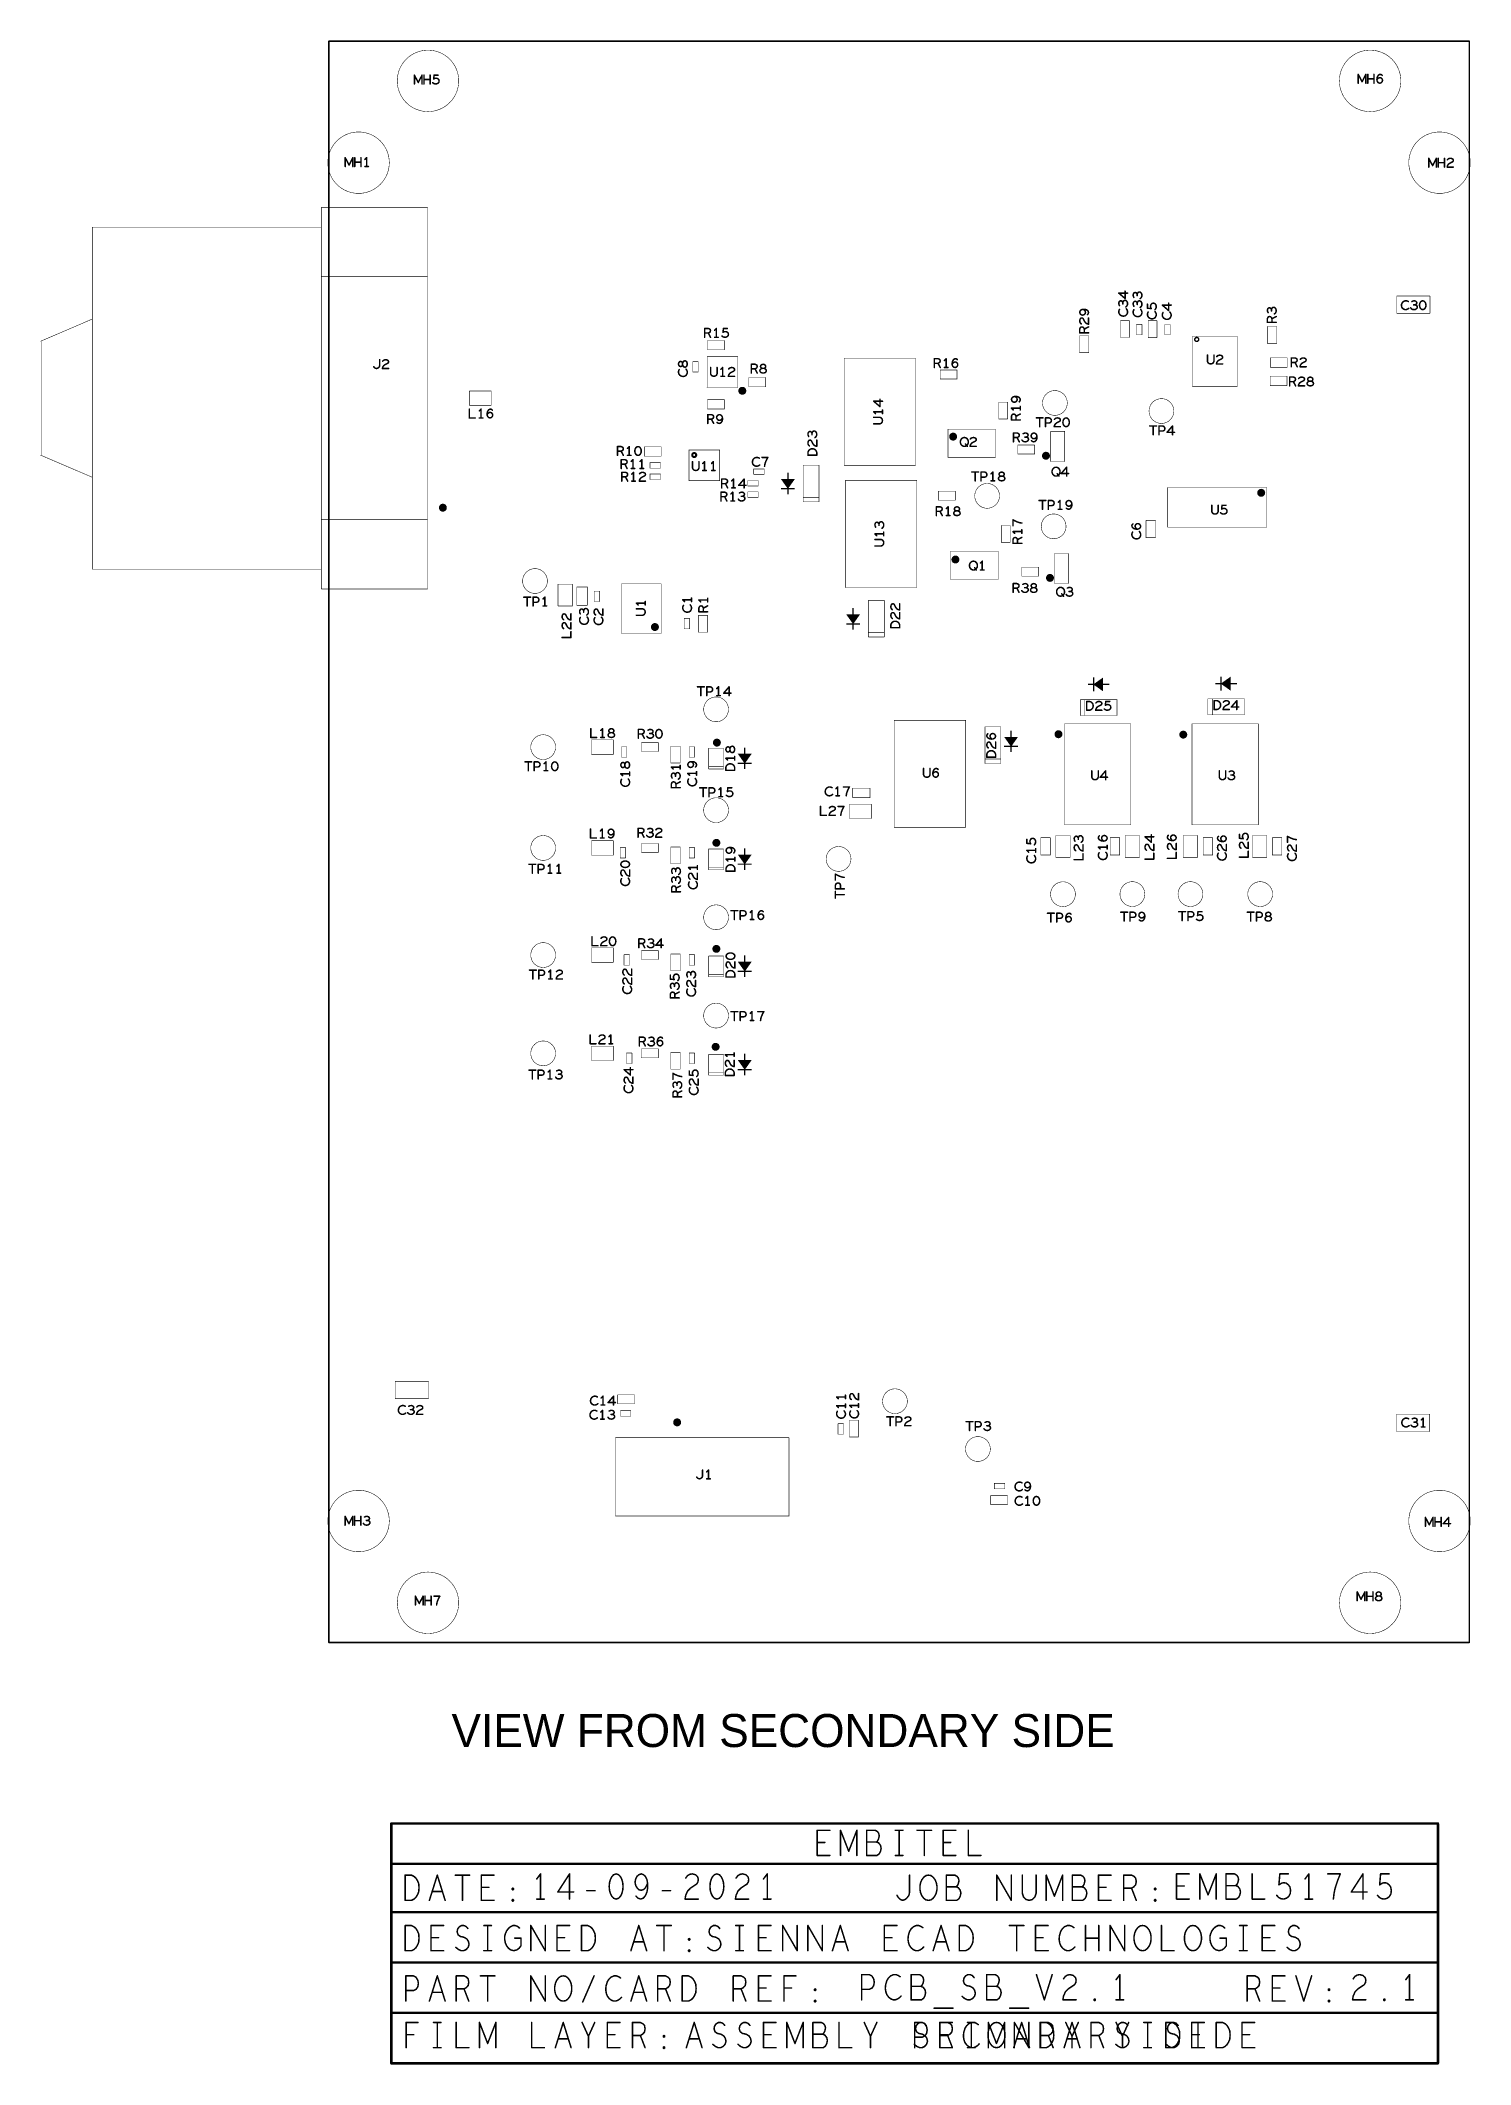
# Model space of a CAD drawing. Extents: x -1.14 to 4.53, y -2.04 to 6.
import ezdxf

# ---------------------------------------------------------------- set-up
doc = ezdxf.new("R2010")
doc.units = 0
doc.layers.get('0').update_dxf_attribs({"linetype": 'CONTINUOUS'})
doc.layers.add('ASPR', color=6, linetype='CONTINUOUS')
doc.layers.add('ASSE', color=1, linetype='CONTINUOUS')
doc.styles.add('STYLE_0', font='TXT', dxfattribs={"height": 0.13125})

msp = doc.modelspace()

# ---------------------------------------------------------------- texts
at = {"layer": 'ASSE', "style": 'STYLE_0'}
msp.add_text('VIEW FROM SECONDARY SIDE', height=0.13125, dxfattribs=at).set_placement((0.4871, -0.7796))

# ---------------------------------------------------------------- blocks, each defined once
blk = doc.blocks.new('ROUND_1')
at = {"const_width": 0.003}
blk.add_lwpolyline([(-0.0015, 0, 1), (0.0015, 0, 1)], format="xyb", close=True, dxfattribs=at)
blk = doc.blocks.new('ROUND_2')
at = {"const_width": 0.005}
blk.add_lwpolyline([(-0.0025, 0, 1), (0.0025, 0, 1)], format="xyb", close=True, dxfattribs=at)
blk = doc.blocks.new('ROUND_64')
at = {"const_width": 0.000984}
blk.add_lwpolyline([(-0.0005, 0, 1), (0.0005, 0, 1)], format="xyb", close=True, dxfattribs=at)

# ---------------------------------------------------------------- linework, layer by layer
at = {"layer": 'ASPR'}
for points, const_width in [([(4.5276, 5.9941), (0, 5.9941)], 0.006), ([(0, 5.9941), (0, -0.3642)], 0.006), ([(4.5276, -0.3642), (4.5276, 5.9941)], 0.006), ([(0.3398, 5.8245), (0.3398, 5.8595)], 0.006), ([(0.3398, 5.8595), (0.355, 5.8303)], 0.006), ([(0.355, 5.8303), (0.3702, 5.8595)], 0.006), ([(0.3702, 5.8595), (0.3702, 5.8245)], 0.006), ([(0.3777, 5.8245), (0.3777, 5.8595)], 0.006), ([(0.4022, 5.842), (0.3777, 5.842)], 0.006), ([(0.4022, 5.8595), (0.4022, 5.8245)], 0.006), ([(0.4122, 5.8297), (0.4157, 5.8268)], 0.006), ([(0.4157, 5.8268), (0.4198, 5.8251)], 0.006), ([(0.4163, 5.8443), (0.418, 5.8595)], 0.006), ([(0.4215, 5.8467), (0.4163, 5.8443)], 0.006), ([(0.418, 5.8595), (0.4338, 5.8595)], 0.006), ([(0.4198, 5.8251), (0.425, 5.8245)], 0.006), ([(0.4256, 5.8472), (0.4215, 5.8467)], 0.006), ([(0.425, 5.8245), (0.4303, 5.8257)], 0.006), ([(0.4297, 5.8467), (0.4256, 5.8472)], 0.006), ([(0.4338, 5.8443), (0.4297, 5.8467)], 0.006), ([(0.4303, 5.8257), (0.4343, 5.828)], 0.006), ([(0.4367, 5.8414), (0.4338, 5.8443)], 0.006), ([(0.4343, 5.828), (0.4373, 5.8321)], 0.006), ([(0.4378, 5.8367), (0.4367, 5.8414)], 0.006), ([(0.4373, 5.8321), (0.4378, 5.8367)], 0.006), ([(4.0868, 5.8275), (4.0868, 5.8625)], 0.006), ([(4.0868, 5.8625), (4.102, 5.8333)], 0.006), ([(4.102, 5.8333), (4.1172, 5.8625)], 0.006), ([(4.1172, 5.8625), (4.1172, 5.8275)], 0.006), ([(4.1247, 5.8275), (4.1247, 5.8625)], 0.006), ([(4.1493, 5.845), (4.1247, 5.845)], 0.006), ([(4.1493, 5.8625), (4.1493, 5.8275)], 0.006), ([(4.1609, 5.8432), (4.1621, 5.8508)], 0.006), ([(4.1609, 5.8421), (4.165, 5.8462)], 0.006), ([(4.1615, 5.8374), (4.1609, 5.8432)], 0.006), ([(4.1638, 5.8322), (4.1615, 5.8374)], 0.006), ([(4.1621, 5.8508), (4.1638, 5.8549)], 0.006), ([(4.1638, 5.8549), (4.1668, 5.859)], 0.006), ([(4.1679, 5.8287), (4.1638, 5.8322)], 0.006), ([(4.165, 5.8462), (4.1685, 5.8485)], 0.006), ([(4.1668, 5.859), (4.1708, 5.8619)], 0.006), ([(4.1726, 5.8275), (4.1679, 5.8287)], 0.006), ([(4.1685, 5.8485), (4.1732, 5.8497)], 0.006), ([(4.1708, 5.8619), (4.1749, 5.8625)], 0.006), ([(4.1767, 5.8287), (4.1726, 5.8275)], 0.006), ([(4.1732, 5.8497), (4.1773, 5.8485)], 0.006), ([(4.1749, 5.8625), (4.179, 5.8613)], 0.006), ([(4.1802, 5.8316), (4.1767, 5.8287)], 0.006), ([(4.1773, 5.8485), (4.1802, 5.8462)], 0.006), ([(4.179, 5.8613), (4.1819, 5.8584)], 0.006), ([(4.1802, 5.8462), (4.1825, 5.8427)], 0.006), ([(4.1825, 5.8351), (4.1802, 5.8316)], 0.006), ([(4.1825, 5.8427), (4.1831, 5.8386)], 0.006), ([(4.1831, 5.8386), (4.1825, 5.8351)], 0.006), ([(0.0651, 5.4967), (0.0651, 5.5317)], 0.006), ([(0.0651, 5.5317), (0.0803, 5.5025)], 0.006), ([(0.0803, 5.5025), (0.0954, 5.5317)], 0.006), ([(0.0954, 5.5317), (0.0954, 5.4967)], 0.006), ([(0.103, 5.4967), (0.103, 5.5317)], 0.006), ([(0.1275, 5.5142), (0.103, 5.5142)], 0.006), ([(0.1275, 5.5317), (0.1275, 5.4967)], 0.006), ([(0.1503, 5.5317), (0.1433, 5.5247)], 0.006), ([(0.1433, 5.4967), (0.1573, 5.4967)], 0.006), ([(0.1503, 5.4967), (0.1503, 5.5317)], 0.006), ([(4.3668, 5.4944), (4.3668, 5.5294)], 0.006), ([(4.3668, 5.5294), (4.382, 5.5002)], 0.006), ([(4.382, 5.5002), (4.3972, 5.5294)], 0.006), ([(4.3972, 5.5294), (4.3972, 5.4944)], 0.006), ([(4.4048, 5.4944), (4.4048, 5.5294)], 0.006), ([(4.4293, 5.5119), (4.4048, 5.5119)], 0.006), ([(4.4293, 5.5294), (4.4293, 5.4944)], 0.006), ([(4.4409, 5.4996), (4.4398, 5.4944)], 0.006), ([(4.4398, 5.4944), (4.4643, 5.4944)], 0.006), ([(4.4409, 5.5235), (4.4444, 5.527)], 0.006), ([(4.4444, 5.5054), (4.4409, 5.4996)], 0.006), ([(4.4444, 5.527), (4.4485, 5.5288)], 0.006), ([(4.4497, 5.5095), (4.4444, 5.5054)], 0.006), ([(4.4485, 5.5288), (4.4532, 5.5294)], 0.006), ([(4.4613, 5.5154), (4.4497, 5.5095)], 0.006), ([(4.4532, 5.5294), (4.459, 5.5282)], 0.006), ([(4.459, 5.5282), (4.4631, 5.5253)], 0.006), ([(4.4637, 5.5183), (4.4613, 5.5154)], 0.006), ([(4.4631, 5.5253), (4.4643, 5.5218)], 0.006), ([(4.4643, 5.5218), (4.4637, 5.5183)], 0.006), ([(0.0647, 0.1016), (0.0647, 0.1366)], 0.006), ([(0.0647, 0.1366), (0.0799, 0.1074)], 0.006), ([(0.0799, 0.1074), (0.0951, 0.1366)], 0.006), ([(0.0951, 0.1366), (0.0951, 0.1016)], 0.006), ([(0.1027, 0.1016), (0.1027, 0.1366)], 0.006), ([(0.1272, 0.1191), (0.1027, 0.1191)], 0.006), ([(0.1272, 0.1366), (0.1272, 0.1016)], 0.006), ([(0.1371, 0.1086), (0.1406, 0.1045)], 0.006), ([(0.1406, 0.1045), (0.1452, 0.1022)], 0.006), ([(0.147, 0.136), (0.1417, 0.1337)], 0.006), ([(0.1452, 0.1022), (0.1505, 0.1016)], 0.006), ([(0.1522, 0.1366), (0.147, 0.136)], 0.006), ([(0.154, 0.1203), (0.1487, 0.1203)], 0.006), ([(0.1505, 0.1016), (0.1552, 0.1022)], 0.006), ([(0.1575, 0.1348), (0.1522, 0.1366)], 0.006), ([(0.154, 0.1203), (0.1575, 0.122)], 0.006), ([(0.1581, 0.1191), (0.154, 0.1203)], 0.006), ([(0.1552, 0.1022), (0.1598, 0.1051)], 0.006), ([(0.1604, 0.1319), (0.1575, 0.1348)], 0.006), ([(0.1575, 0.122), (0.1604, 0.1249)], 0.006), ([(0.1622, 0.1162), (0.1581, 0.1191)], 0.006), ([(0.1598, 0.1051), (0.1627, 0.1086)], 0.006), ([(0.1616, 0.1284), (0.1604, 0.1319)], 0.006), ([(0.1604, 0.1249), (0.1616, 0.1284)], 0.006), ([(0.1633, 0.1121), (0.1622, 0.1162)], 0.006), ([(0.1627, 0.1086), (0.1633, 0.1121)], 0.006), ([(4.3535, 0.0972), (4.3535, 0.1322)], 0.006), ([(4.3535, 0.1322), (4.3687, 0.1031)], 0.006), ([(4.3687, 0.1031), (4.3838, 0.1322)], 0.006), ([(4.3838, 0.1322), (4.3838, 0.0972)], 0.006), ([(4.3914, 0.0972), (4.3914, 0.1322)], 0.006), ([(4.4159, 0.1147), (4.3914, 0.1147)], 0.006), ([(4.4159, 0.1322), (4.4159, 0.0972)], 0.006), ([(4.4457, 0.1322), (4.4241, 0.1072)], 0.006), ([(4.4241, 0.1072), (4.4532, 0.1072)], 0.006), ([(4.4457, 0.0972), (4.4457, 0.1322)], 0.006), ([(4.0828, -0.1985), (4.0828, -0.1635)], 0.006), ([(4.0828, -0.1635), (4.098, -0.1927)], 0.006), ([(4.098, -0.1927), (4.1132, -0.1635)], 0.006), ([(4.1132, -0.1635), (4.1132, -0.1985)], 0.006), ([(4.1207, -0.1985), (4.1207, -0.1635)], 0.006), ([(4.1452, -0.1635), (4.1452, -0.1985)], 0.006), ([(4.1633, -0.1647), (4.168, -0.1635)], 0.006), ([(4.168, -0.1635), (4.1727, -0.1647)], 0.006), ([(0.3438, -0.2155), (0.3438, -0.1805)], 0.006), ([(0.3438, -0.1805), (0.359, -0.2097)], 0.006), ([(0.359, -0.2097), (0.3742, -0.1805)], 0.006), ([(0.3742, -0.1805), (0.3742, -0.2155)], 0.006), ([(0.3817, -0.2155), (0.3817, -0.1805)], 0.006), ([(0.4062, -0.198), (0.3817, -0.198)], 0.006), ([(0.4062, -0.1805), (0.4062, -0.2155)], 0.006), ([(0.4407, -0.1805), (0.4173, -0.1805)], 0.006), ([(0.4278, -0.2155), (0.429, -0.2079)], 0.006), ([(0.429, -0.2079), (0.4308, -0.2015)], 0.006), ([(0.4308, -0.2015), (0.4331, -0.1957)], 0.006), ([(0.4331, -0.1957), (0.436, -0.1893)], 0.006), ([(0.436, -0.1893), (0.4407, -0.1805)], 0.006), ([(4.1452, -0.181), (4.1207, -0.181)], 0.006), ([(4.1563, -0.1851), (4.1552, -0.1892)], 0.006), ([(4.1552, -0.1892), (4.1563, -0.1933)], 0.006), ([(4.1598, -0.1816), (4.1563, -0.1851)], 0.006), ([(4.1563, -0.1933), (4.1593, -0.1962)], 0.006), ([(4.1575, -0.1717), (4.1593, -0.1676)], 0.006), ([(4.1587, -0.1758), (4.1575, -0.1717)], 0.006), ([(4.1616, -0.1787), (4.1587, -0.1758)], 0.006), ([(4.1593, -0.1676), (4.1633, -0.1647)], 0.006), ([(4.1593, -0.1962), (4.1639, -0.1979)], 0.006), ([(4.1651, -0.1798), (4.1598, -0.1816)], 0.006), ([(4.1651, -0.1798), (4.1616, -0.1787)], 0.006), ([(4.1639, -0.1979), (4.168, -0.1985)], 0.006), ([(4.1709, -0.1798), (4.1651, -0.1798)], 0.006), ([(4.1709, -0.1798), (4.1651, -0.1798)], 0.006), ([(4.168, -0.1985), (4.1721, -0.1979)], 0.006), ([(4.1744, -0.1787), (4.1709, -0.1798)], 0.006), ([(4.1762, -0.1816), (4.1709, -0.1798)], 0.006), ([(4.1721, -0.1979), (4.1768, -0.1962)], 0.006), ([(4.1727, -0.1647), (4.1768, -0.1676)], 0.006), ([(4.1773, -0.1758), (4.1744, -0.1787)], 0.006), ([(4.1797, -0.1851), (4.1762, -0.1816)], 0.006), ([(4.1768, -0.1676), (4.1785, -0.1717)], 0.006), ([(4.1768, -0.1962), (4.1797, -0.1933)], 0.006), ([(4.1785, -0.1717), (4.1773, -0.1758)], 0.006), ([(4.1808, -0.1892), (4.1797, -0.1851)], 0.006), ([(4.1797, -0.1933), (4.1808, -0.1892)], 0.006), ([(0, -0.3642), (4.5276, -0.3642)], 0.006), ([(0.2481, -1.0833), (0.2481, -2.0353)], 0.01), ([(0.2481, -1.0833), (4.4031, -1.0833)], 0.01), ([(1.939, -1.21), (1.939, -1.11)], 0.006), ([(1.939, -1.11), (1.989, -1.11)], 0.006), ([(2.0315, -1.21), (2.0315, -1.11)], 0.006), ([(2.0315, -1.11), (2.064, -1.1933)], 0.006), ([(2.064, -1.1933), (2.0965, -1.11)], 0.006), ([(2.0965, -1.11), (2.0965, -1.21)], 0.006), ([(2.169, -1.11), (2.1353, -1.11)], 0.006), ([(2.1353, -1.11), (2.1353, -1.21)], 0.006), ([(2.1778, -1.115), (2.169, -1.11)], 0.006), ([(2.1827, -1.1217), (2.1778, -1.115)], 0.006), ([(2.1853, -1.1317), (2.1827, -1.1217)], 0.006), ([(2.249, -1.11), (2.279, -1.11)], 0.006), ([(2.264, -1.11), (2.264, -1.21)], 0.006), ([(2.3353, -1.11), (2.3927, -1.11)], 0.006), ([(2.364, -1.11), (2.364, -1.21)], 0.006), ([(2.439, -1.21), (2.439, -1.11)], 0.006), ([(2.439, -1.11), (2.489, -1.11)], 0.006), ([(2.539, -1.11), (2.539, -1.21)], 0.006), ([(4.4031, -1.0833), (4.4031, -2.0353)], 0.01), ([(1.969, -1.1583), (1.939, -1.1583)], 0.006), ([(2.174, -1.1567), (2.1353, -1.1567)], 0.006), ([(2.174, -1.1567), (2.179, -1.1517)], 0.006), ([(2.1827, -1.16), (2.174, -1.1567)], 0.006), ([(2.1765, -1.21), (2.1853, -1.2033)], 0.006), ([(2.179, -1.1517), (2.1827, -1.1433)], 0.006), ([(2.1827, -1.1433), (2.1853, -1.1317)], 0.006), ([(2.1903, -1.17), (2.1827, -1.16)], 0.006), ([(2.1853, -1.2033), (2.1903, -1.1933)], 0.006), ([(2.1927, -1.1817), (2.1903, -1.17)], 0.006), ([(2.1903, -1.1933), (2.1927, -1.1817)], 0.006), ([(2.469, -1.1583), (2.439, -1.1583)], 0.006), ([(0.2481, -1.2433), (4.4031, -1.2433)], 0.01), ([(0.3031, -1.3883), (0.3031, -1.2883)], 0.006), ([(0.3031, -1.2883), (0.3281, -1.2883)], 0.006), ([(0.3281, -1.2883), (0.3381, -1.2933)], 0.006), ([(0.3993, -1.3883), (0.4306, -1.2883)], 0.006), ([(0.4306, -1.2883), (0.4618, -1.3883)], 0.006), ([(0.5018, -1.2883), (0.5593, -1.2883)], 0.006), ([(0.5306, -1.2883), (0.5306, -1.3883)], 0.006), ([(0.6056, -1.3883), (0.6056, -1.2883)], 0.006), ([(0.6056, -1.2883), (0.6556, -1.2883)], 0.006), ([(0.8406, -1.2833), (0.8256, -1.3033)], 0.006), ([(0.8406, -1.3833), (0.8406, -1.2833)], 0.006), ([(0.9556, -1.2833), (0.9093, -1.3549)], 0.006), ([(0.9556, -1.3833), (0.9556, -1.2833)], 0.006), ([(1.1306, -1.2866), (1.1231, -1.2949)], 0.006), ([(1.1406, -1.2833), (1.1306, -1.2866)], 0.006), ([(1.1506, -1.2866), (1.1406, -1.2833)], 0.006), ([(1.1581, -1.2949), (1.1506, -1.2866)], 0.006), ([(1.2306, -1.2866), (1.2231, -1.2933)], 0.006), ([(1.2406, -1.2833), (1.2306, -1.2866)], 0.006), ([(1.2493, -1.2866), (1.2406, -1.2833)], 0.006), ([(1.2568, -1.2933), (1.2493, -1.2866)], 0.006), ([(1.4243, -1.2899), (1.4331, -1.2849)], 0.006), ([(1.4331, -1.2849), (1.4431, -1.2833)], 0.006), ([(1.4431, -1.2833), (1.4556, -1.2866)], 0.006), ([(1.4556, -1.2866), (1.4643, -1.2949)], 0.006), ([(1.5306, -1.2866), (1.5231, -1.2949)], 0.006), ([(1.5406, -1.2833), (1.5306, -1.2866)], 0.006), ([(1.5506, -1.2866), (1.5406, -1.2833)], 0.006), ([(1.5581, -1.2949), (1.5506, -1.2866)], 0.006), ([(1.6243, -1.2899), (1.6331, -1.2849)], 0.006), ([(1.6331, -1.2849), (1.6431, -1.2833)], 0.006), ([(1.6431, -1.2833), (1.6556, -1.2866)], 0.006), ([(1.6556, -1.2866), (1.6643, -1.2949)], 0.006), ([(1.7406, -1.2833), (1.7256, -1.3033)], 0.006), ([(1.7406, -1.3833), (1.7406, -1.2833)], 0.006), ([(1.989, -1.21), (1.939, -1.21)], 0.006), ([(2.1353, -1.21), (2.1765, -1.21)], 0.006), ([(2.249, -1.21), (2.279, -1.21)], 0.006), ([(2.3056, -1.3549), (2.3056, -1.2883)], 0.006), ([(2.3706, -1.2899), (2.3806, -1.2883)], 0.006), ([(2.3806, -1.2883), (2.3906, -1.2899)], 0.006), ([(2.489, -1.21), (2.439, -1.21)], 0.006), ([(2.4856, -1.2883), (2.4518, -1.2883)], 0.006), ([(2.4518, -1.2883), (2.4518, -1.3883)], 0.006), ([(2.4943, -1.2933), (2.4856, -1.2883)], 0.006), ([(2.539, -1.21), (2.589, -1.21)], 0.006), ([(2.6518, -1.3883), (2.6518, -1.2883)], 0.006), ([(2.6518, -1.2883), (2.7093, -1.3883)], 0.006), ([(2.7093, -1.3883), (2.7093, -1.2883)], 0.006), ([(2.7531, -1.2883), (2.7531, -1.3599)], 0.006), ([(2.8081, -1.3599), (2.8081, -1.2883)], 0.006), ([(2.8481, -1.3883), (2.8481, -1.2883)], 0.006), ([(2.8481, -1.2883), (2.8806, -1.3716)], 0.006), ([(2.8806, -1.3716), (2.9131, -1.2883)], 0.006), ([(2.9131, -1.2883), (2.9131, -1.3883)], 0.006), ([(2.9856, -1.2883), (2.9518, -1.2883)], 0.006), ([(2.9518, -1.2883), (2.9518, -1.3883)], 0.006), ([(2.9943, -1.2933), (2.9856, -1.2883)], 0.006), ([(3.0556, -1.3883), (3.0556, -1.2883)], 0.006), ([(3.0556, -1.2883), (3.1056, -1.2883)], 0.006), ([(3.1556, -1.3883), (3.1556, -1.2883)], 0.006), ([(3.1556, -1.2883), (3.1868, -1.2883)], 0.006), ([(3.1868, -1.2883), (3.1968, -1.2933)], 0.006), ([(3.3656, -1.3833), (3.3656, -1.2833)], 0.006), ([(3.3656, -1.2833), (3.4156, -1.2833)], 0.006), ([(3.4581, -1.3833), (3.4581, -1.2833)], 0.006), ([(3.4581, -1.2833), (3.4906, -1.3666)], 0.006), ([(3.4906, -1.3666), (3.5231, -1.2833)], 0.006), ([(3.5231, -1.2833), (3.5231, -1.3833)], 0.006), ([(3.5956, -1.2833), (3.5618, -1.2833)], 0.006), ([(3.5618, -1.2833), (3.5618, -1.3833)], 0.006), ([(3.6043, -1.2883), (3.5956, -1.2833)], 0.006), ([(3.6093, -1.2949), (3.6043, -1.2883)], 0.006), ([(3.6656, -1.2833), (3.6656, -1.3833)], 0.006), ([(3.7718, -1.3266), (3.7756, -1.2833)], 0.006), ([(3.7756, -1.2833), (3.8093, -1.2833)], 0.006), ([(3.8906, -1.2833), (3.8756, -1.3033)], 0.006), ([(3.8906, -1.3833), (3.8906, -1.2833)], 0.006), ([(4.0156, -1.2833), (3.9656, -1.2833)], 0.006), ([(4.0056, -1.3083), (4.0156, -1.2833)], 0.006), ([(4.1056, -1.2833), (4.0593, -1.3549)], 0.006), ([(4.1056, -1.3833), (4.1056, -1.2833)], 0.006), ([(4.1718, -1.3266), (4.1756, -1.2833)], 0.006), ([(4.1756, -1.2833), (4.2093, -1.2833)], 0.006), ([(0.3381, -1.2933), (0.3456, -1.2999)], 0.006), ([(0.3456, -1.2999), (0.3518, -1.3099)], 0.006), ([(0.3518, -1.3666), (0.3456, -1.3766)], 0.006), ([(0.3518, -1.3099), (0.3568, -1.3216)], 0.006), ([(0.3568, -1.3549), (0.3518, -1.3666)], 0.006), ([(0.3568, -1.3216), (0.3581, -1.3383)], 0.006), ([(0.3581, -1.3383), (0.3568, -1.3549)], 0.006), ([(0.4506, -1.3533), (0.4106, -1.3533)], 0.006), ([(0.6356, -1.3366), (0.6056, -1.3366)], 0.006), ([(0.7281, -1.3416), (0.7306, -1.3399)], 0.006), ([(0.7281, -1.3449), (0.7281, -1.3416)], 0.006), ([(0.7306, -1.3466), (0.7281, -1.3449)], 0.006), ([(0.7306, -1.3399), (0.7331, -1.3416)], 0.006), ([(0.7331, -1.3449), (0.7306, -1.3466)], 0.006), ([(0.7331, -1.3416), (0.7331, -1.3449)], 0.006), ([(0.9093, -1.3549), (0.9718, -1.3549)], 0.006), ([(1.0243, -1.3499), (1.0568, -1.3499)], 0.006), ([(1.1143, -1.3183), (1.1131, -1.3333)], 0.006), ([(1.1131, -1.3333), (1.1143, -1.3483)], 0.006), ([(1.1181, -1.3049), (1.1143, -1.3183)], 0.006), ([(1.1143, -1.3483), (1.1181, -1.3616)], 0.006), ([(1.1231, -1.2949), (1.1181, -1.3049)], 0.006), ([(1.1181, -1.3616), (1.1231, -1.3716)], 0.006), ([(1.1631, -1.3049), (1.1581, -1.2949)], 0.006), ([(1.1581, -1.3716), (1.1631, -1.3616)], 0.006), ([(1.1668, -1.3183), (1.1631, -1.3049)], 0.006), ([(1.1631, -1.3616), (1.1668, -1.3483)], 0.006), ([(1.1681, -1.3333), (1.1668, -1.3183)], 0.006), ([(1.1668, -1.3483), (1.1681, -1.3333)], 0.006), ([(1.2181, -1.3033), (1.2156, -1.3166)], 0.006), ([(1.2156, -1.3166), (1.2181, -1.3283)], 0.006), ([(1.2231, -1.2933), (1.2181, -1.3033)], 0.006), ([(1.2181, -1.3283), (1.2243, -1.3399)], 0.006), ([(1.2243, -1.3399), (1.2318, -1.3466)], 0.006), ([(1.2318, -1.3466), (1.2406, -1.3483)], 0.006), ([(1.2406, -1.3483), (1.2506, -1.3449)], 0.006), ([(1.2506, -1.3449), (1.2581, -1.3366)], 0.006), ([(1.2631, -1.3066), (1.2568, -1.2933)], 0.006), ([(1.2568, -1.3699), (1.2631, -1.3549)], 0.006), ([(1.2581, -1.3366), (1.2656, -1.3216)], 0.006), ([(1.2656, -1.3216), (1.2631, -1.3066)], 0.006), ([(1.2631, -1.3549), (1.2656, -1.3399)], 0.006), ([(1.2656, -1.3399), (1.2656, -1.3216)], 0.006), ([(1.3243, -1.3499), (1.3568, -1.3499)], 0.006), ([(1.4168, -1.3683), (1.4143, -1.3833)], 0.006), ([(1.4168, -1.2999), (1.4243, -1.2899)], 0.006), ([(1.4243, -1.3516), (1.4168, -1.3683)], 0.006), ([(1.4356, -1.3399), (1.4243, -1.3516)], 0.006), ([(1.4606, -1.3233), (1.4356, -1.3399)], 0.006), ([(1.4656, -1.3149), (1.4606, -1.3233)], 0.006), ([(1.4643, -1.2949), (1.4668, -1.3049)], 0.006), ([(1.4668, -1.3049), (1.4656, -1.3149)], 0.006), ([(1.5143, -1.3183), (1.5131, -1.3333)], 0.006), ([(1.5131, -1.3333), (1.5143, -1.3483)], 0.006), ([(1.5181, -1.3049), (1.5143, -1.3183)], 0.006), ([(1.5143, -1.3483), (1.5181, -1.3616)], 0.006), ([(1.5231, -1.2949), (1.5181, -1.3049)], 0.006), ([(1.5181, -1.3616), (1.5231, -1.3716)], 0.006), ([(1.5631, -1.3049), (1.5581, -1.2949)], 0.006), ([(1.5581, -1.3716), (1.5631, -1.3616)], 0.006), ([(1.5668, -1.3183), (1.5631, -1.3049)], 0.006), ([(1.5631, -1.3616), (1.5668, -1.3483)], 0.006), ([(1.5681, -1.3333), (1.5668, -1.3183)], 0.006), ([(1.5668, -1.3483), (1.5681, -1.3333)], 0.006), ([(1.6168, -1.3683), (1.6143, -1.3833)], 0.006), ([(1.6168, -1.2999), (1.6243, -1.2899)], 0.006), ([(1.6243, -1.3516), (1.6168, -1.3683)], 0.006), ([(1.6356, -1.3399), (1.6243, -1.3516)], 0.006), ([(1.6606, -1.3233), (1.6356, -1.3399)], 0.006), ([(1.6656, -1.3149), (1.6606, -1.3233)], 0.006), ([(1.6643, -1.2949), (1.6668, -1.3049)], 0.006), ([(1.6668, -1.3049), (1.6656, -1.3149)], 0.006), ([(2.2556, -1.3683), (2.2618, -1.3783)], 0.006), ([(2.2956, -1.3783), (2.3031, -1.3683)], 0.006), ([(2.3031, -1.3683), (2.3056, -1.3549)], 0.006), ([(2.3468, -1.3316), (2.3493, -1.3183)], 0.006), ([(2.3468, -1.3449), (2.3468, -1.3316)], 0.006), ([(2.3493, -1.3583), (2.3468, -1.3449)], 0.006), ([(2.3493, -1.3183), (2.3543, -1.3066)], 0.006), ([(2.3543, -1.3699), (2.3493, -1.3583)], 0.006), ([(2.3543, -1.3066), (2.3618, -1.2966)], 0.006), ([(2.3618, -1.2966), (2.3706, -1.2899)], 0.006), ([(2.3906, -1.2899), (2.3993, -1.2966)], 0.006), ([(2.3993, -1.2966), (2.4068, -1.3066)], 0.006), ([(2.4068, -1.3066), (2.4118, -1.3183)], 0.006), ([(2.4118, -1.3583), (2.4068, -1.3699)], 0.006), ([(2.4118, -1.3183), (2.4143, -1.3316)], 0.006), ([(2.4143, -1.3449), (2.4118, -1.3583)], 0.006), ([(2.4143, -1.3316), (2.4143, -1.3449)], 0.006), ([(2.4906, -1.3349), (2.4518, -1.3349)], 0.006), ([(2.4906, -1.3349), (2.4956, -1.3299)], 0.006), ([(2.4993, -1.3383), (2.4906, -1.3349)], 0.006), ([(2.4993, -1.2999), (2.4943, -1.2933)], 0.006), ([(2.4956, -1.3299), (2.4993, -1.3216)], 0.006), ([(2.5018, -1.3099), (2.4993, -1.2999)], 0.006), ([(2.4993, -1.3216), (2.5018, -1.3099)], 0.006), ([(2.5068, -1.3483), (2.4993, -1.3383)], 0.006), ([(2.5093, -1.3599), (2.5068, -1.3483)], 0.006), ([(2.5068, -1.3716), (2.5093, -1.3599)], 0.006), ([(2.7531, -1.3599), (2.7581, -1.3749)], 0.006), ([(2.8031, -1.3749), (2.8081, -1.3599)], 0.006), ([(2.9906, -1.3349), (2.9518, -1.3349)], 0.006), ([(2.9906, -1.3349), (2.9956, -1.3299)], 0.006), ([(2.9993, -1.3383), (2.9906, -1.3349)], 0.006), ([(2.9993, -1.2999), (2.9943, -1.2933)], 0.006), ([(2.9956, -1.3299), (2.9993, -1.3216)], 0.006), ([(3.0018, -1.3099), (2.9993, -1.2999)], 0.006), ([(2.9993, -1.3216), (3.0018, -1.3099)], 0.006), ([(3.0068, -1.3483), (2.9993, -1.3383)], 0.006), ([(3.0093, -1.3599), (3.0068, -1.3483)], 0.006), ([(3.0068, -1.3716), (3.0093, -1.3599)], 0.006), ([(3.0856, -1.3366), (3.0556, -1.3366)], 0.006), ([(3.1868, -1.3399), (3.1556, -1.3399)], 0.006), ([(3.1956, -1.3349), (3.1868, -1.3399)], 0.006), ([(3.1868, -1.3399), (3.2056, -1.3883)], 0.006), ([(3.2031, -1.3266), (3.1956, -1.3349)], 0.006), ([(3.1968, -1.2933), (3.2031, -1.2999)], 0.006), ([(3.2031, -1.2999), (3.2056, -1.3133)], 0.006), ([(3.2056, -1.3133), (3.2031, -1.3266)], 0.006), ([(3.2781, -1.3416), (3.2806, -1.3399)], 0.006), ([(3.2781, -1.3449), (3.2781, -1.3416)], 0.006), ([(3.2806, -1.3466), (3.2781, -1.3449)], 0.006), ([(3.2806, -1.3399), (3.2831, -1.3416)], 0.006), ([(3.2831, -1.3449), (3.2806, -1.3466)], 0.006), ([(3.2831, -1.3416), (3.2831, -1.3449)], 0.006), ([(3.3956, -1.3316), (3.3656, -1.3316)], 0.006), ([(3.6006, -1.3299), (3.5618, -1.3299)], 0.006), ([(3.6006, -1.3299), (3.6056, -1.3249)], 0.006), ([(3.6093, -1.3333), (3.6006, -1.3299)], 0.006), ([(3.6056, -1.3249), (3.6093, -1.3166)], 0.006), ([(3.6118, -1.3049), (3.6093, -1.2949)], 0.006), ([(3.6093, -1.3166), (3.6118, -1.3049)], 0.006), ([(3.6168, -1.3433), (3.6093, -1.3333)], 0.006), ([(3.6118, -1.3766), (3.6168, -1.3666)], 0.006), ([(3.6193, -1.3549), (3.6168, -1.3433)], 0.006), ([(3.6168, -1.3666), (3.6193, -1.3549)], 0.006), ([(3.7631, -1.3683), (3.7706, -1.3766)], 0.006), ([(3.7831, -1.3199), (3.7718, -1.3266)], 0.006), ([(3.7918, -1.3183), (3.7831, -1.3199)], 0.006), ([(3.8006, -1.3199), (3.7918, -1.3183)], 0.006), ([(3.8093, -1.3266), (3.8006, -1.3199)], 0.006), ([(3.8156, -1.3349), (3.8093, -1.3266)], 0.006), ([(3.8106, -1.3733), (3.8168, -1.3616)], 0.006), ([(3.8181, -1.3483), (3.8156, -1.3349)], 0.006), ([(3.8168, -1.3616), (3.8181, -1.3483)], 0.006), ([(3.9881, -1.3833), (3.9906, -1.3616)], 0.006), ([(3.9906, -1.3616), (3.9943, -1.3433)], 0.006), ([(3.9943, -1.3433), (3.9993, -1.3266)], 0.006), ([(3.9993, -1.3266), (4.0056, -1.3083)], 0.006), ([(4.0593, -1.3549), (4.1218, -1.3549)], 0.006), ([(4.1631, -1.3683), (4.1706, -1.3766)], 0.006), ([(4.1831, -1.3199), (4.1718, -1.3266)], 0.006), ([(4.1918, -1.3183), (4.1831, -1.3199)], 0.006), ([(4.2006, -1.3199), (4.1918, -1.3183)], 0.006), ([(4.2093, -1.3266), (4.2006, -1.3199)], 0.006), ([(4.2156, -1.3349), (4.2093, -1.3266)], 0.006), ([(4.2106, -1.3733), (4.2168, -1.3616)], 0.006), ([(4.2181, -1.3483), (4.2156, -1.3349)], 0.006), ([(4.2168, -1.3616), (4.2181, -1.3483)], 0.006), ([(0.2481, -1.4353), (4.4031, -1.4353)], 0.01), ([(0.3281, -1.3883), (0.3031, -1.3883)], 0.006), ([(0.3381, -1.3833), (0.3281, -1.3883)], 0.006), ([(0.3456, -1.3766), (0.3381, -1.3833)], 0.006), ([(0.6556, -1.3883), (0.6056, -1.3883)], 0.006), ([(0.7281, -1.3866), (0.7306, -1.3849)], 0.006), ([(0.7281, -1.3899), (0.7281, -1.3866)], 0.006), ([(0.7306, -1.3916), (0.7281, -1.3899)], 0.006), ([(0.7306, -1.3849), (0.7331, -1.3866)], 0.006), ([(0.7331, -1.3899), (0.7306, -1.3916)], 0.006), ([(0.7331, -1.3866), (0.7331, -1.3899)], 0.006), ([(0.8256, -1.3833), (0.8556, -1.3833)], 0.006), ([(1.1231, -1.3716), (1.1306, -1.3799)], 0.006), ([(1.1306, -1.3799), (1.1406, -1.3833)], 0.006), ([(1.1406, -1.3833), (1.1506, -1.3799)], 0.006), ([(1.1506, -1.3799), (1.1581, -1.3716)], 0.006), ([(1.2193, -1.3716), (1.2281, -1.3799)], 0.006), ([(1.2281, -1.3799), (1.2381, -1.3833)], 0.006), ([(1.2381, -1.3833), (1.2481, -1.3799)], 0.006), ([(1.2481, -1.3799), (1.2568, -1.3699)], 0.006), ([(1.4143, -1.3833), (1.4668, -1.3833)], 0.006), ([(1.5231, -1.3716), (1.5306, -1.3799)], 0.006), ([(1.5306, -1.3799), (1.5406, -1.3833)], 0.006), ([(1.5406, -1.3833), (1.5506, -1.3799)], 0.006), ([(1.5506, -1.3799), (1.5581, -1.3716)], 0.006), ([(1.6143, -1.3833), (1.6668, -1.3833)], 0.006), ([(1.7256, -1.3833), (1.7556, -1.3833)], 0.006), ([(2.2618, -1.3783), (2.2693, -1.3849)], 0.006), ([(2.2693, -1.3849), (2.2781, -1.3883)], 0.006), ([(2.2781, -1.3883), (2.2881, -1.3849)], 0.006), ([(2.2881, -1.3849), (2.2956, -1.3783)], 0.006), ([(2.3618, -1.3799), (2.3543, -1.3699)], 0.006), ([(2.3706, -1.3866), (2.3618, -1.3799)], 0.006), ([(2.3806, -1.3883), (2.3706, -1.3866)], 0.006), ([(2.3906, -1.3866), (2.3806, -1.3883)], 0.006), ([(2.3993, -1.3799), (2.3906, -1.3866)], 0.006), ([(2.4068, -1.3699), (2.3993, -1.3799)], 0.006), ([(2.4518, -1.3883), (2.4931, -1.3883)], 0.006), ([(2.4931, -1.3883), (2.5018, -1.3816)], 0.006), ([(2.5018, -1.3816), (2.5068, -1.3716)], 0.006), ([(2.7581, -1.3749), (2.7681, -1.3849)], 0.006), ([(2.7681, -1.3849), (2.7806, -1.3883)], 0.006), ([(2.7806, -1.3883), (2.7931, -1.3849)], 0.006), ([(2.7931, -1.3849), (2.8031, -1.3749)], 0.006), ([(2.9518, -1.3883), (2.9931, -1.3883)], 0.006), ([(2.9931, -1.3883), (3.0018, -1.3816)], 0.006), ([(3.0018, -1.3816), (3.0068, -1.3716)], 0.006), ([(3.1056, -1.3883), (3.0556, -1.3883)], 0.006), ([(3.2781, -1.3866), (3.2806, -1.3849)], 0.006), ([(3.2781, -1.3899), (3.2781, -1.3866)], 0.006), ([(3.2806, -1.3916), (3.2781, -1.3899)], 0.006), ([(3.2806, -1.3849), (3.2831, -1.3866)], 0.006), ([(3.2831, -1.3899), (3.2806, -1.3916)], 0.006), ([(3.2831, -1.3866), (3.2831, -1.3899)], 0.006), ([(3.4156, -1.3833), (3.3656, -1.3833)], 0.006), ([(3.5618, -1.3833), (3.6031, -1.3833)], 0.006), ([(3.6031, -1.3833), (3.6118, -1.3766)], 0.006), ([(3.6656, -1.3833), (3.7156, -1.3833)], 0.006), ([(3.7706, -1.3766), (3.7793, -1.3816)], 0.006), ([(3.7793, -1.3816), (3.7906, -1.3833)], 0.006), ([(3.7906, -1.3833), (3.8018, -1.3799)], 0.006), ([(3.8018, -1.3799), (3.8106, -1.3733)], 0.006), ([(3.8756, -1.3833), (3.9056, -1.3833)], 0.006), ([(4.1706, -1.3766), (4.1793, -1.3816)], 0.006), ([(4.1793, -1.3816), (4.1906, -1.3833)], 0.006), ([(4.1906, -1.3833), (4.2018, -1.3799)], 0.006), ([(4.2018, -1.3799), (4.2106, -1.3733)], 0.006), ([(0.3031, -1.5883), (0.3031, -1.4883)], 0.006), ([(0.3031, -1.4883), (0.3281, -1.4883)], 0.006), ([(0.3281, -1.4883), (0.3381, -1.4933)], 0.006), ([(0.3381, -1.4933), (0.3456, -1.4999)], 0.006), ([(0.3456, -1.4999), (0.3518, -1.5099)], 0.006), ([(0.3518, -1.5099), (0.3568, -1.5216)], 0.006), ([(0.3568, -1.5216), (0.3581, -1.5383)], 0.006), ([(0.4056, -1.5883), (0.4056, -1.4883)], 0.006), ([(0.4056, -1.4883), (0.4556, -1.4883)], 0.006), ([(0.5093, -1.5133), (0.5118, -1.5016)], 0.006), ([(0.5131, -1.5249), (0.5093, -1.5133)], 0.006), ([(0.5118, -1.5016), (0.5181, -1.4933)], 0.006), ([(0.5218, -1.5316), (0.5131, -1.5249)], 0.006), ([(0.5181, -1.4933), (0.5268, -1.4883)], 0.006), ([(0.5268, -1.4883), (0.5356, -1.4883)], 0.006), ([(0.5356, -1.4883), (0.5443, -1.4916)], 0.006), ([(0.5443, -1.4916), (0.5518, -1.4999)], 0.006), ([(0.6156, -1.4883), (0.6456, -1.4883)], 0.006), ([(0.6306, -1.4883), (0.6306, -1.5883)], 0.006), ([(0.6981, -1.5316), (0.7006, -1.5216)], 0.006), ([(0.7006, -1.5216), (0.7056, -1.5099)], 0.006), ([(0.7056, -1.5099), (0.7131, -1.4999)], 0.006), ([(0.7131, -1.4999), (0.7206, -1.4933)], 0.006), ([(0.7206, -1.4933), (0.7306, -1.4883)], 0.006), ([(0.7306, -1.4883), (0.7393, -1.4883)], 0.006), ([(0.7393, -1.4883), (0.7493, -1.4916)], 0.006), ([(0.7493, -1.4916), (0.7568, -1.4983)], 0.006), ([(0.8018, -1.5883), (0.8018, -1.4883)], 0.006), ([(0.8018, -1.4883), (0.8593, -1.5883)], 0.006), ([(0.8593, -1.5883), (0.8593, -1.4883)], 0.006), ([(0.9056, -1.5883), (0.9056, -1.4883)], 0.006), ([(0.9056, -1.4883), (0.9556, -1.4883)], 0.006), ([(1.0031, -1.5883), (1.0031, -1.4883)], 0.006), ([(1.0031, -1.4883), (1.0281, -1.4883)], 0.006), ([(1.0281, -1.4883), (1.0381, -1.4933)], 0.006), ([(1.0381, -1.4933), (1.0456, -1.4999)], 0.006), ([(1.0456, -1.4999), (1.0518, -1.5099)], 0.006), ([(1.0518, -1.5099), (1.0568, -1.5216)], 0.006), ([(1.0568, -1.5216), (1.0581, -1.5383)], 0.006), ([(1.1993, -1.5883), (1.2306, -1.4883)], 0.006), ([(1.2306, -1.4883), (1.2618, -1.5883)], 0.006), ([(1.3018, -1.4883), (1.3593, -1.4883)], 0.006), ([(1.3306, -1.4883), (1.3306, -1.5883)], 0.006), ([(1.5093, -1.5133), (1.5118, -1.5016)], 0.006), ([(1.5131, -1.5249), (1.5093, -1.5133)], 0.006), ([(1.5118, -1.5016), (1.5181, -1.4933)], 0.006), ([(1.5218, -1.5316), (1.5131, -1.5249)], 0.006), ([(1.5181, -1.4933), (1.5268, -1.4883)], 0.006), ([(1.5268, -1.4883), (1.5356, -1.4883)], 0.006), ([(1.5356, -1.4883), (1.5443, -1.4916)], 0.006), ([(1.5443, -1.4916), (1.5518, -1.4999)], 0.006), ([(1.6156, -1.4883), (1.6456, -1.4883)], 0.006), ([(1.6306, -1.4883), (1.6306, -1.5883)], 0.006), ([(1.7056, -1.5883), (1.7056, -1.4883)], 0.006), ([(1.7056, -1.4883), (1.7556, -1.4883)], 0.006), ([(1.8018, -1.5883), (1.8018, -1.4883)], 0.006), ([(1.8018, -1.4883), (1.8593, -1.5883)], 0.006), ([(1.8593, -1.5883), (1.8593, -1.4883)], 0.006), ([(1.9018, -1.5883), (1.9018, -1.4883)], 0.006), ([(1.9018, -1.4883), (1.9593, -1.5883)], 0.006), ([(1.9593, -1.5883), (1.9593, -1.4883)], 0.006), ([(1.9993, -1.5883), (2.0306, -1.4883)], 0.006), ([(2.0306, -1.4883), (2.0618, -1.5883)], 0.006), ([(2.2056, -1.5883), (2.2056, -1.4883)], 0.006), ([(2.2056, -1.4883), (2.2556, -1.4883)], 0.006), ([(2.3006, -1.5283), (2.2993, -1.5433)], 0.006), ([(2.3056, -1.5116), (2.3006, -1.5283)], 0.006), ([(2.3118, -1.5016), (2.3056, -1.5116)], 0.006), ([(2.3206, -1.4933), (2.3118, -1.5016)], 0.006), ([(2.3318, -1.4883), (2.3206, -1.4933)], 0.006), ([(2.3418, -1.4883), (2.3318, -1.4883)], 0.006), ([(2.3506, -1.4916), (2.3418, -1.4883)], 0.006), ([(2.3581, -1.4966), (2.3506, -1.4916)], 0.006), ([(2.3993, -1.5883), (2.4306, -1.4883)], 0.006), ([(2.4306, -1.4883), (2.4618, -1.5883)], 0.006), ([(2.5031, -1.5883), (2.5031, -1.4883)], 0.006), ([(2.5031, -1.4883), (2.5281, -1.4883)], 0.006), ([(2.5281, -1.4883), (2.5381, -1.4933)], 0.006), ([(2.5381, -1.4933), (2.5456, -1.4999)], 0.006), ([(2.5456, -1.4999), (2.5518, -1.5099)], 0.006), ([(2.5518, -1.5099), (2.5568, -1.5216)], 0.006), ([(2.5568, -1.5216), (2.5581, -1.5383)], 0.006), ([(2.7018, -1.4883), (2.7593, -1.4883)], 0.006), ([(2.7306, -1.4883), (2.7306, -1.5883)], 0.006), ([(2.8056, -1.5883), (2.8056, -1.4883)], 0.006), ([(2.8056, -1.4883), (2.8556, -1.4883)], 0.006), ([(2.9006, -1.5283), (2.8993, -1.5433)], 0.006), ([(2.9056, -1.5116), (2.9006, -1.5283)], 0.006), ([(2.9118, -1.5016), (2.9056, -1.5116)], 0.006), ([(2.9206, -1.4933), (2.9118, -1.5016)], 0.006), ([(2.9318, -1.4883), (2.9206, -1.4933)], 0.006), ([(2.9418, -1.4883), (2.9318, -1.4883)], 0.006), ([(2.9506, -1.4916), (2.9418, -1.4883)], 0.006), ([(2.9581, -1.4966), (2.9506, -1.4916)], 0.006), ([(3.0043, -1.5883), (3.0043, -1.4883)], 0.006), ([(3.0568, -1.4883), (3.0568, -1.5883)], 0.006), ([(3.1018, -1.5883), (3.1018, -1.4883)], 0.006), ([(3.1018, -1.4883), (3.1593, -1.5883)], 0.006), ([(3.1593, -1.5883), (3.1593, -1.4883)], 0.006), ([(3.1968, -1.5316), (3.1993, -1.5183)], 0.006), ([(3.1993, -1.5183), (3.2043, -1.5066)], 0.006), ([(3.2043, -1.5066), (3.2118, -1.4966)], 0.006), ([(3.2118, -1.4966), (3.2206, -1.4899)], 0.006), ([(3.2206, -1.4899), (3.2306, -1.4883)], 0.006), ([(3.2306, -1.4883), (3.2406, -1.4899)], 0.006), ([(3.2406, -1.4899), (3.2493, -1.4966)], 0.006), ([(3.2493, -1.4966), (3.2568, -1.5066)], 0.006), ([(3.2568, -1.5066), (3.2618, -1.5183)], 0.006), ([(3.2618, -1.5183), (3.2643, -1.5316)], 0.006), ([(3.3056, -1.4883), (3.3056, -1.5883)], 0.006), ([(3.3968, -1.5316), (3.3993, -1.5183)], 0.006), ([(3.3993, -1.5183), (3.4043, -1.5066)], 0.006), ([(3.4043, -1.5066), (3.4118, -1.4966)], 0.006), ([(3.4118, -1.4966), (3.4206, -1.4899)], 0.006), ([(3.4206, -1.4899), (3.4306, -1.4883)], 0.006), ([(3.4306, -1.4883), (3.4406, -1.4899)], 0.006), ([(3.4406, -1.4899), (3.4493, -1.4966)], 0.006), ([(3.4493, -1.4966), (3.4568, -1.5066)], 0.006), ([(3.4568, -1.5066), (3.4618, -1.5183)], 0.006), ([(3.4618, -1.5183), (3.4643, -1.5316)], 0.006), ([(3.4981, -1.5316), (3.5006, -1.5216)], 0.006), ([(3.5006, -1.5216), (3.5056, -1.5099)], 0.006), ([(3.5056, -1.5099), (3.5131, -1.4999)], 0.006), ([(3.5131, -1.4999), (3.5206, -1.4933)], 0.006), ([(3.5206, -1.4933), (3.5306, -1.4883)], 0.006), ([(3.5306, -1.4883), (3.5393, -1.4883)], 0.006), ([(3.5393, -1.4883), (3.5493, -1.4916)], 0.006), ([(3.5493, -1.4916), (3.5568, -1.4983)], 0.006), ([(3.6156, -1.4883), (3.6456, -1.4883)], 0.006), ([(3.6306, -1.4883), (3.6306, -1.5883)], 0.006), ([(3.7056, -1.5883), (3.7056, -1.4883)], 0.006), ([(3.7056, -1.4883), (3.7556, -1.4883)], 0.006), ([(3.8093, -1.5133), (3.8118, -1.5016)], 0.006), ([(3.8131, -1.5249), (3.8093, -1.5133)], 0.006), ([(3.8118, -1.5016), (3.8181, -1.4933)], 0.006), ([(3.8218, -1.5316), (3.8131, -1.5249)], 0.006), ([(3.8181, -1.4933), (3.8268, -1.4883)], 0.006), ([(3.8268, -1.4883), (3.8356, -1.4883)], 0.006), ([(3.8356, -1.4883), (3.8443, -1.4916)], 0.006), ([(3.8443, -1.4916), (3.8518, -1.4999)], 0.006), ([(0.3281, -1.5883), (0.3031, -1.5883)], 0.006), ([(0.3381, -1.5833), (0.3281, -1.5883)], 0.006), ([(0.3456, -1.5766), (0.3381, -1.5833)], 0.006), ([(0.3518, -1.5666), (0.3456, -1.5766)], 0.006), ([(0.3568, -1.5549), (0.3518, -1.5666)], 0.006), ([(0.3581, -1.5383), (0.3568, -1.5549)], 0.006), ([(0.4356, -1.5366), (0.4056, -1.5366)], 0.006), ([(0.4556, -1.5883), (0.4056, -1.5883)], 0.006), ([(0.5043, -1.5749), (0.5143, -1.5833)], 0.006), ([(0.5143, -1.5833), (0.5256, -1.5883)], 0.006), ([(0.5368, -1.5349), (0.5218, -1.5316)], 0.006), ([(0.5256, -1.5883), (0.5356, -1.5883)], 0.006), ([(0.5356, -1.5883), (0.5456, -1.5833)], 0.006), ([(0.5481, -1.5416), (0.5368, -1.5349)], 0.006), ([(0.5456, -1.5833), (0.5531, -1.5749)], 0.006), ([(0.5543, -1.5516), (0.5481, -1.5416)], 0.006), ([(0.5531, -1.5749), (0.5568, -1.5633)], 0.006), ([(0.5568, -1.5633), (0.5543, -1.5516)], 0.006), ([(0.6156, -1.5883), (0.6456, -1.5883)], 0.006), ([(0.6981, -1.5433), (0.6981, -1.5316)], 0.006), ([(0.7006, -1.5566), (0.6981, -1.5433)], 0.006), ([(0.7056, -1.5683), (0.7006, -1.5566)], 0.006), ([(0.7131, -1.5783), (0.7056, -1.5683)], 0.006), ([(0.7218, -1.5849), (0.7131, -1.5783)], 0.006), ([(0.7343, -1.5883), (0.7218, -1.5849)], 0.006), ([(0.7468, -1.5849), (0.7343, -1.5883)], 0.006), ([(0.7381, -1.5383), (0.7631, -1.5383)], 0.006), ([(0.7556, -1.5783), (0.7468, -1.5849)], 0.006), ([(0.7631, -1.5683), (0.7556, -1.5783)], 0.006), ([(0.7631, -1.5383), (0.7631, -1.5683)], 0.006), ([(0.9356, -1.5366), (0.9056, -1.5366)], 0.006), ([(0.9556, -1.5883), (0.9056, -1.5883)], 0.006), ([(1.0281, -1.5883), (1.0031, -1.5883)], 0.006), ([(1.0381, -1.5833), (1.0281, -1.5883)], 0.006), ([(1.0456, -1.5766), (1.0381, -1.5833)], 0.006), ([(1.0518, -1.5666), (1.0456, -1.5766)], 0.006), ([(1.0568, -1.5549), (1.0518, -1.5666)], 0.006), ([(1.0581, -1.5383), (1.0568, -1.5549)], 0.006), ([(1.2506, -1.5533), (1.2106, -1.5533)], 0.006), ([(1.4281, -1.5416), (1.4306, -1.5399)], 0.006), ([(1.4281, -1.5449), (1.4281, -1.5416)], 0.006), ([(1.4306, -1.5466), (1.4281, -1.5449)], 0.006), ([(1.4281, -1.5866), (1.4306, -1.5849)], 0.006), ([(1.4281, -1.5899), (1.4281, -1.5866)], 0.006), ([(1.4306, -1.5916), (1.4281, -1.5899)], 0.006), ([(1.4306, -1.5399), (1.4331, -1.5416)], 0.006), ([(1.4331, -1.5449), (1.4306, -1.5466)], 0.006), ([(1.4306, -1.5849), (1.4331, -1.5866)], 0.006), ([(1.4331, -1.5899), (1.4306, -1.5916)], 0.006), ([(1.4331, -1.5416), (1.4331, -1.5449)], 0.006), ([(1.4331, -1.5866), (1.4331, -1.5899)], 0.006), ([(1.5043, -1.5749), (1.5143, -1.5833)], 0.006), ([(1.5143, -1.5833), (1.5256, -1.5883)], 0.006), ([(1.5368, -1.5349), (1.5218, -1.5316)], 0.006), ([(1.5256, -1.5883), (1.5356, -1.5883)], 0.006), ([(1.5356, -1.5883), (1.5456, -1.5833)], 0.006), ([(1.5481, -1.5416), (1.5368, -1.5349)], 0.006), ([(1.5456, -1.5833), (1.5531, -1.5749)], 0.006), ([(1.5543, -1.5516), (1.5481, -1.5416)], 0.006), ([(1.5531, -1.5749), (1.5568, -1.5633)], 0.006), ([(1.5568, -1.5633), (1.5543, -1.5516)], 0.006), ([(1.6156, -1.5883), (1.6456, -1.5883)], 0.006), ([(1.7356, -1.5366), (1.7056, -1.5366)], 0.006), ([(1.7556, -1.5883), (1.7056, -1.5883)], 0.006), ([(2.0506, -1.5533), (2.0106, -1.5533)], 0.006), ([(2.2356, -1.5366), (2.2056, -1.5366)], 0.006), ([(2.2556, -1.5883), (2.2056, -1.5883)], 0.006), ([(2.2993, -1.5433), (2.3018, -1.5583)], 0.006), ([(2.3018, -1.5583), (2.3056, -1.5683)], 0.006), ([(2.3056, -1.5683), (2.3131, -1.5783)], 0.006), ([(2.3131, -1.5783), (2.3218, -1.5849)], 0.006), ([(2.3218, -1.5849), (2.3306, -1.5883)], 0.006), ([(2.3306, -1.5883), (2.3393, -1.5883)], 0.006), ([(2.3393, -1.5883), (2.3481, -1.5849)], 0.006), ([(2.3481, -1.5849), (2.3556, -1.5799)], 0.006), ([(2.3556, -1.5799), (2.3618, -1.5733)], 0.006), ([(2.4506, -1.5533), (2.4106, -1.5533)], 0.006), ([(2.5281, -1.5883), (2.5031, -1.5883)], 0.006), ([(2.5381, -1.5833), (2.5281, -1.5883)], 0.006), ([(2.5456, -1.5766), (2.5381, -1.5833)], 0.006), ([(2.5518, -1.5666), (2.5456, -1.5766)], 0.006), ([(2.5568, -1.5549), (2.5518, -1.5666)], 0.006), ([(2.5581, -1.5383), (2.5568, -1.5549)], 0.006), ([(2.8356, -1.5366), (2.8056, -1.5366)], 0.006), ([(2.8556, -1.5883), (2.8056, -1.5883)], 0.006), ([(2.8993, -1.5433), (2.9018, -1.5583)], 0.006), ([(2.9018, -1.5583), (2.9056, -1.5683)], 0.006), ([(2.9056, -1.5683), (2.9131, -1.5783)], 0.006), ([(2.9131, -1.5783), (2.9218, -1.5849)], 0.006), ([(2.9218, -1.5849), (2.9306, -1.5883)], 0.006), ([(2.9306, -1.5883), (2.9393, -1.5883)], 0.006), ([(2.9393, -1.5883), (2.9481, -1.5849)], 0.006), ([(2.9481, -1.5849), (2.9556, -1.5799)], 0.006), ([(2.9556, -1.5799), (2.9618, -1.5733)], 0.006), ([(3.0568, -1.5383), (3.0043, -1.5383)], 0.006), ([(3.1968, -1.5449), (3.1968, -1.5316)], 0.006), ([(3.1993, -1.5583), (3.1968, -1.5449)], 0.006), ([(3.2043, -1.5699), (3.1993, -1.5583)], 0.006), ([(3.2118, -1.5799), (3.2043, -1.5699)], 0.006), ([(3.2206, -1.5866), (3.2118, -1.5799)], 0.006), ([(3.2306, -1.5883), (3.2206, -1.5866)], 0.006), ([(3.2406, -1.5866), (3.2306, -1.5883)], 0.006), ([(3.2493, -1.5799), (3.2406, -1.5866)], 0.006), ([(3.2568, -1.5699), (3.2493, -1.5799)], 0.006), ([(3.2618, -1.5583), (3.2568, -1.5699)], 0.006), ([(3.2643, -1.5449), (3.2618, -1.5583)], 0.006), ([(3.2643, -1.5316), (3.2643, -1.5449)], 0.006), ([(3.3056, -1.5883), (3.3556, -1.5883)], 0.006), ([(3.3968, -1.5449), (3.3968, -1.5316)], 0.006), ([(3.3993, -1.5583), (3.3968, -1.5449)], 0.006), ([(3.4043, -1.5699), (3.3993, -1.5583)], 0.006), ([(3.4118, -1.5799), (3.4043, -1.5699)], 0.006), ([(3.4206, -1.5866), (3.4118, -1.5799)], 0.006), ([(3.4306, -1.5883), (3.4206, -1.5866)], 0.006), ([(3.4406, -1.5866), (3.4306, -1.5883)], 0.006), ([(3.4493, -1.5799), (3.4406, -1.5866)], 0.006), ([(3.4568, -1.5699), (3.4493, -1.5799)], 0.006), ([(3.4618, -1.5583), (3.4568, -1.5699)], 0.006), ([(3.4643, -1.5449), (3.4618, -1.5583)], 0.006), ([(3.4643, -1.5316), (3.4643, -1.5449)], 0.006), ([(3.4981, -1.5433), (3.4981, -1.5316)], 0.006), ([(3.5006, -1.5566), (3.4981, -1.5433)], 0.006), ([(3.5056, -1.5683), (3.5006, -1.5566)], 0.006), ([(3.5131, -1.5783), (3.5056, -1.5683)], 0.006), ([(3.5218, -1.5849), (3.5131, -1.5783)], 0.006), ([(3.5343, -1.5883), (3.5218, -1.5849)], 0.006), ([(3.5468, -1.5849), (3.5343, -1.5883)], 0.006), ([(3.5381, -1.5383), (3.5631, -1.5383)], 0.006), ([(3.5556, -1.5783), (3.5468, -1.5849)], 0.006), ([(3.5631, -1.5683), (3.5556, -1.5783)], 0.006), ([(3.5631, -1.5383), (3.5631, -1.5683)], 0.006), ([(3.6156, -1.5883), (3.6456, -1.5883)], 0.006), ([(3.7356, -1.5366), (3.7056, -1.5366)], 0.006), ([(3.7556, -1.5883), (3.7056, -1.5883)], 0.006), ([(3.8043, -1.5749), (3.8143, -1.5833)], 0.006), ([(3.8143, -1.5833), (3.8256, -1.5883)], 0.006), ([(3.8368, -1.5349), (3.8218, -1.5316)], 0.006), ([(3.8256, -1.5883), (3.8356, -1.5883)], 0.006), ([(3.8356, -1.5883), (3.8456, -1.5833)], 0.006), ([(3.8481, -1.5416), (3.8368, -1.5349)], 0.006), ([(3.8456, -1.5833), (3.8531, -1.5749)], 0.006), ([(3.8543, -1.5516), (3.8481, -1.5416)], 0.006), ([(3.8531, -1.5749), (3.8568, -1.5633)], 0.006), ([(3.8568, -1.5633), (3.8543, -1.5516)], 0.006), ([(0.2481, -1.6353), (4.4031, -1.6353)], 0.01), ([(0.3056, -1.7883), (0.3056, -1.6883)], 0.006), ([(0.3056, -1.6883), (0.3356, -1.6883)], 0.006), ([(0.3356, -1.6883), (0.3456, -1.6933)], 0.006), ([(0.3993, -1.7883), (0.4306, -1.6883)], 0.006), ([(0.4306, -1.6883), (0.4618, -1.7883)], 0.006), ([(0.5056, -1.7883), (0.5056, -1.6883)], 0.006), ([(0.5056, -1.6883), (0.5368, -1.6883)], 0.006), ([(0.5368, -1.6883), (0.5468, -1.6933)], 0.006), ([(0.6018, -1.6883), (0.6593, -1.6883)], 0.006), ([(0.6306, -1.6883), (0.6306, -1.7883)], 0.006), ([(0.8018, -1.7883), (0.8018, -1.6883)], 0.006), ([(0.8018, -1.6883), (0.8593, -1.7883)], 0.006), ([(0.8593, -1.7883), (0.8593, -1.6883)], 0.006), ([(0.9118, -1.6966), (0.9206, -1.6899)], 0.006), ([(0.9206, -1.6899), (0.9306, -1.6883)], 0.006), ([(0.9306, -1.6883), (0.9406, -1.6899)], 0.006), ([(0.9406, -1.6899), (0.9493, -1.6966)], 0.006), ([(1.0081, -1.7916), (1.0531, -1.6883)], 0.006), ([(1.1318, -1.6883), (1.1206, -1.6933)], 0.006), ([(1.1418, -1.6883), (1.1318, -1.6883)], 0.006), ([(1.1506, -1.6916), (1.1418, -1.6883)], 0.006), ([(1.1993, -1.7883), (1.2306, -1.6883)], 0.006), ([(1.2306, -1.6883), (1.2618, -1.7883)], 0.006), ([(1.3056, -1.7883), (1.3056, -1.6883)], 0.006), ([(1.3056, -1.6883), (1.3368, -1.6883)], 0.006), ([(1.3368, -1.6883), (1.3468, -1.6933)], 0.006), ([(1.4031, -1.7883), (1.4031, -1.6883)], 0.006), ([(1.4031, -1.6883), (1.4281, -1.6883)], 0.006), ([(1.4281, -1.6883), (1.4381, -1.6933)], 0.006), ([(1.6056, -1.7883), (1.6056, -1.6883)], 0.006), ([(1.6056, -1.6883), (1.6368, -1.6883)], 0.006), ([(1.6368, -1.6883), (1.6468, -1.6933)], 0.006), ([(1.7056, -1.7883), (1.7056, -1.6883)], 0.006), ([(1.7056, -1.6883), (1.7556, -1.6883)], 0.006), ([(1.8068, -1.7883), (1.8068, -1.6883)], 0.006), ([(1.8068, -1.6883), (1.8543, -1.6883)], 0.006), ([(2.1156, -1.7833), (2.1156, -1.6833)], 0.006), ([(2.1156, -1.6833), (2.1456, -1.6833)], 0.006), ([(2.1456, -1.6833), (2.1556, -1.6883)], 0.006), ([(2.1556, -1.6883), (2.1631, -1.6999)], 0.006), ([(2.2306, -1.6883), (2.2218, -1.6966)], 0.006), ([(2.2418, -1.6833), (2.2306, -1.6883)], 0.006), ([(2.2518, -1.6833), (2.2418, -1.6833)], 0.006), ([(2.2606, -1.6866), (2.2518, -1.6833)], 0.006), ([(2.2681, -1.6916), (2.2606, -1.6866)], 0.006), ([(2.3456, -1.6833), (2.3118, -1.6833)], 0.006), ([(2.3118, -1.6833), (2.3118, -1.7833)], 0.006), ([(2.3543, -1.6883), (2.3456, -1.6833)], 0.006), ([(2.3593, -1.6949), (2.3543, -1.6883)], 0.006), ([(2.5218, -1.6966), (2.5281, -1.6883)], 0.006), ([(2.5281, -1.6883), (2.5368, -1.6833)], 0.006), ([(2.5368, -1.6833), (2.5456, -1.6833)], 0.006), ([(2.5456, -1.6833), (2.5543, -1.6866)], 0.006), ([(2.5543, -1.6866), (2.5618, -1.6949)], 0.006), ([(2.6456, -1.6833), (2.6118, -1.6833)], 0.006), ([(2.6118, -1.6833), (2.6118, -1.7833)], 0.006), ([(2.6543, -1.6883), (2.6456, -1.6833)], 0.006), ([(2.6593, -1.6949), (2.6543, -1.6883)], 0.006), ([(2.8093, -1.6833), (2.8406, -1.7833)], 0.006), ([(2.8406, -1.7833), (2.8718, -1.6833)], 0.006), ([(2.9168, -1.6999), (2.9243, -1.6899)], 0.006), ([(2.9243, -1.6899), (2.9331, -1.6849)], 0.006), ([(2.9331, -1.6849), (2.9431, -1.6833)], 0.006), ([(2.9431, -1.6833), (2.9556, -1.6866)], 0.006), ([(2.9556, -1.6866), (2.9643, -1.6949)], 0.006), ([(3.1406, -1.6833), (3.1256, -1.7033)], 0.006), ([(3.1406, -1.7833), (3.1406, -1.6833)], 0.006), ([(3.6456, -1.7883), (3.6456, -1.6883)], 0.006), ([(3.6456, -1.6883), (3.6768, -1.6883)], 0.006), ([(3.6768, -1.6883), (3.6868, -1.6933)], 0.006), ([(3.7456, -1.7883), (3.7456, -1.6883)], 0.006), ([(3.7456, -1.6883), (3.7956, -1.6883)], 0.006), ([(3.8393, -1.6883), (3.8706, -1.7883)], 0.006), ([(3.8706, -1.7883), (3.9018, -1.6883)], 0.006), ([(4.0668, -1.6999), (4.0743, -1.6899)], 0.006), ([(4.0743, -1.6899), (4.0831, -1.6849)], 0.006), ([(4.0831, -1.6849), (4.0931, -1.6833)], 0.006), ([(4.0931, -1.6833), (4.1056, -1.6866)], 0.006), ([(4.1056, -1.6866), (4.1143, -1.6949)], 0.006), ([(4.2906, -1.6833), (4.2756, -1.7033)], 0.006), ([(4.2906, -1.7833), (4.2906, -1.6833)], 0.006), ([(0.3356, -1.7466), (0.3056, -1.7466)], 0.006), ([(0.3468, -1.7416), (0.3356, -1.7466)], 0.006), ([(0.3456, -1.6933), (0.3531, -1.7049)], 0.006), ([(0.3531, -1.7316), (0.3468, -1.7416)], 0.006), ([(0.3531, -1.7049), (0.3556, -1.7183)], 0.006), ([(0.3556, -1.7183), (0.3531, -1.7316)], 0.006), ([(0.4506, -1.7533), (0.4106, -1.7533)], 0.006), ([(0.5368, -1.7399), (0.5056, -1.7399)], 0.006), ([(0.5456, -1.7349), (0.5368, -1.7399)], 0.006), ([(0.5368, -1.7399), (0.5556, -1.7883)], 0.006), ([(0.5531, -1.7266), (0.5456, -1.7349)], 0.006), ([(0.5468, -1.6933), (0.5531, -1.6999)], 0.006), ([(0.5531, -1.6999), (0.5556, -1.7133)], 0.006), ([(0.5556, -1.7133), (0.5531, -1.7266)], 0.006), ([(0.8968, -1.7316), (0.8993, -1.7183)], 0.006), ([(0.8968, -1.7449), (0.8968, -1.7316)], 0.006), ([(0.8993, -1.7583), (0.8968, -1.7449)], 0.006), ([(0.8993, -1.7183), (0.9043, -1.7066)], 0.006), ([(0.9043, -1.7699), (0.8993, -1.7583)], 0.006), ([(0.9043, -1.7066), (0.9118, -1.6966)], 0.006), ([(0.9118, -1.7799), (0.9043, -1.7699)], 0.006), ([(0.9493, -1.6966), (0.9568, -1.7066)], 0.006), ([(0.9568, -1.7699), (0.9493, -1.7799)], 0.006), ([(0.9568, -1.7066), (0.9618, -1.7183)], 0.006), ([(0.9618, -1.7583), (0.9568, -1.7699)], 0.006), ([(0.9618, -1.7183), (0.9643, -1.7316)], 0.006), ([(0.9643, -1.7449), (0.9618, -1.7583)], 0.006), ([(0.9643, -1.7316), (0.9643, -1.7449)], 0.006), ([(1.1006, -1.7283), (1.0993, -1.7433)], 0.006), ([(1.0993, -1.7433), (1.1018, -1.7583)], 0.006), ([(1.1056, -1.7116), (1.1006, -1.7283)], 0.006), ([(1.1018, -1.7583), (1.1056, -1.7683)], 0.006), ([(1.1118, -1.7016), (1.1056, -1.7116)], 0.006), ([(1.1056, -1.7683), (1.1131, -1.7783)], 0.006), ([(1.1206, -1.6933), (1.1118, -1.7016)], 0.006), ([(1.1581, -1.6966), (1.1506, -1.6916)], 0.006), ([(1.2506, -1.7533), (1.2106, -1.7533)], 0.006), ([(1.3368, -1.7399), (1.3056, -1.7399)], 0.006), ([(1.3456, -1.7349), (1.3368, -1.7399)], 0.006), ([(1.3368, -1.7399), (1.3556, -1.7883)], 0.006), ([(1.3531, -1.7266), (1.3456, -1.7349)], 0.006), ([(1.3468, -1.6933), (1.3531, -1.6999)], 0.006), ([(1.3531, -1.6999), (1.3556, -1.7133)], 0.006), ([(1.3556, -1.7133), (1.3531, -1.7266)], 0.006), ([(1.4381, -1.6933), (1.4456, -1.6999)], 0.006), ([(1.4456, -1.6999), (1.4518, -1.7099)], 0.006), ([(1.4518, -1.7666), (1.4456, -1.7766)], 0.006), ([(1.4518, -1.7099), (1.4568, -1.7216)], 0.006), ([(1.4568, -1.7549), (1.4518, -1.7666)], 0.006), ([(1.4568, -1.7216), (1.4581, -1.7383)], 0.006), ([(1.4581, -1.7383), (1.4568, -1.7549)], 0.006), ([(1.6368, -1.7399), (1.6056, -1.7399)], 0.006), ([(1.6456, -1.7349), (1.6368, -1.7399)], 0.006), ([(1.6368, -1.7399), (1.6556, -1.7883)], 0.006), ([(1.6531, -1.7266), (1.6456, -1.7349)], 0.006), ([(1.6468, -1.6933), (1.6531, -1.6999)], 0.006), ([(1.6531, -1.6999), (1.6556, -1.7133)], 0.006), ([(1.6556, -1.7133), (1.6531, -1.7266)], 0.006), ([(1.7356, -1.7366), (1.7056, -1.7366)], 0.006), ([(1.8368, -1.7366), (1.8068, -1.7366)], 0.006), ([(1.9281, -1.7416), (1.9306, -1.7399)], 0.006), ([(1.9281, -1.7449), (1.9281, -1.7416)], 0.006), ([(1.9306, -1.7466), (1.9281, -1.7449)], 0.006), ([(1.9306, -1.7399), (1.9331, -1.7416)], 0.006), ([(1.9331, -1.7449), (1.9306, -1.7466)], 0.006), ([(1.9331, -1.7416), (1.9331, -1.7449)], 0.006), ([(2.1456, -1.7416), (2.1156, -1.7416)], 0.006), ([(2.1568, -1.7366), (2.1456, -1.7416)], 0.006), ([(2.1631, -1.7266), (2.1568, -1.7366)], 0.006), ([(2.1631, -1.6999), (2.1656, -1.7133)], 0.006), ([(2.1656, -1.7133), (2.1631, -1.7266)], 0.006), ([(2.2106, -1.7233), (2.2093, -1.7383)], 0.006), ([(2.2093, -1.7383), (2.2118, -1.7533)], 0.006), ([(2.2156, -1.7066), (2.2106, -1.7233)], 0.006), ([(2.2118, -1.7533), (2.2156, -1.7633)], 0.006), ([(2.2218, -1.6966), (2.2156, -1.7066)], 0.006), ([(2.2156, -1.7633), (2.2231, -1.7733)], 0.006), ([(2.2656, -1.7749), (2.2718, -1.7683)], 0.006), ([(2.3506, -1.7299), (2.3118, -1.7299)], 0.006), ([(2.3506, -1.7299), (2.3556, -1.7249)], 0.006), ([(2.3593, -1.7333), (2.3506, -1.7299)], 0.006), ([(2.3556, -1.7249), (2.3593, -1.7166)], 0.006), ([(2.3618, -1.7049), (2.3593, -1.6949)], 0.006), ([(2.3593, -1.7166), (2.3618, -1.7049)], 0.006), ([(2.3668, -1.7433), (2.3593, -1.7333)], 0.006), ([(2.3618, -1.7766), (2.3668, -1.7666)], 0.006), ([(2.3693, -1.7549), (2.3668, -1.7433)], 0.006), ([(2.3668, -1.7666), (2.3693, -1.7549)], 0.006), ([(2.5143, -1.7699), (2.5243, -1.7783)], 0.006), ([(2.5193, -1.7083), (2.5218, -1.6966)], 0.006), ([(2.5231, -1.7199), (2.5193, -1.7083)], 0.006), ([(2.5318, -1.7266), (2.5231, -1.7199)], 0.006), ([(2.5468, -1.7299), (2.5318, -1.7266)], 0.006), ([(2.5581, -1.7366), (2.5468, -1.7299)], 0.006), ([(2.5556, -1.7783), (2.5631, -1.7699)], 0.006), ([(2.5643, -1.7466), (2.5581, -1.7366)], 0.006), ([(2.5631, -1.7699), (2.5668, -1.7583)], 0.006), ([(2.5668, -1.7583), (2.5643, -1.7466)], 0.006), ([(2.6506, -1.7299), (2.6118, -1.7299)], 0.006), ([(2.6506, -1.7299), (2.6556, -1.7249)], 0.006), ([(2.6593, -1.7333), (2.6506, -1.7299)], 0.006), ([(2.6556, -1.7249), (2.6593, -1.7166)], 0.006), ([(2.6618, -1.7049), (2.6593, -1.6949)], 0.006), ([(2.6593, -1.7166), (2.6618, -1.7049)], 0.006), ([(2.6668, -1.7433), (2.6593, -1.7333)], 0.006), ([(2.6618, -1.7766), (2.6668, -1.7666)], 0.006), ([(2.6693, -1.7549), (2.6668, -1.7433)], 0.006), ([(2.6668, -1.7666), (2.6693, -1.7549)], 0.006), ([(2.9168, -1.7683), (2.9143, -1.7833)], 0.006), ([(2.9243, -1.7516), (2.9168, -1.7683)], 0.006), ([(2.9356, -1.7399), (2.9243, -1.7516)], 0.006), ([(2.9606, -1.7233), (2.9356, -1.7399)], 0.006), ([(2.9656, -1.7149), (2.9606, -1.7233)], 0.006), ([(2.9643, -1.6949), (2.9668, -1.7049)], 0.006), ([(2.9668, -1.7049), (2.9656, -1.7149)], 0.006), ([(3.6768, -1.7399), (3.6456, -1.7399)], 0.006), ([(3.6856, -1.7349), (3.6768, -1.7399)], 0.006), ([(3.6768, -1.7399), (3.6956, -1.7883)], 0.006), ([(3.6931, -1.7266), (3.6856, -1.7349)], 0.006), ([(3.6868, -1.6933), (3.6931, -1.6999)], 0.006), ([(3.6931, -1.6999), (3.6956, -1.7133)], 0.006), ([(3.6956, -1.7133), (3.6931, -1.7266)], 0.006), ([(3.7756, -1.7366), (3.7456, -1.7366)], 0.006), ([(3.9681, -1.7416), (3.9706, -1.7399)], 0.006), ([(3.9681, -1.7449), (3.9681, -1.7416)], 0.006), ([(3.9706, -1.7466), (3.9681, -1.7449)], 0.006), ([(3.9706, -1.7399), (3.9731, -1.7416)], 0.006), ([(3.9731, -1.7449), (3.9706, -1.7466)], 0.006), ([(3.9731, -1.7416), (3.9731, -1.7449)], 0.006), ([(4.0668, -1.7683), (4.0643, -1.7833)], 0.006), ([(4.0743, -1.7516), (4.0668, -1.7683)], 0.006), ([(4.0856, -1.7399), (4.0743, -1.7516)], 0.006), ([(4.1106, -1.7233), (4.0856, -1.7399)], 0.006), ([(4.1156, -1.7149), (4.1106, -1.7233)], 0.006), ([(4.1143, -1.6949), (4.1168, -1.7049)], 0.006), ([(4.1168, -1.7049), (4.1156, -1.7149)], 0.006), ([(0.2481, -1.8353), (4.4031, -1.8353)], 0.01), ([(0.9206, -1.7866), (0.9118, -1.7799)], 0.006), ([(0.9306, -1.7883), (0.9206, -1.7866)], 0.006), ([(0.9406, -1.7866), (0.9306, -1.7883)], 0.006), ([(0.9493, -1.7799), (0.9406, -1.7866)], 0.006), ([(1.1131, -1.7783), (1.1218, -1.7849)], 0.006), ([(1.1218, -1.7849), (1.1306, -1.7883)], 0.006), ([(1.1306, -1.7883), (1.1393, -1.7883)], 0.006), ([(1.1393, -1.7883), (1.1481, -1.7849)], 0.006), ([(1.1481, -1.7849), (1.1556, -1.7799)], 0.006), ([(1.1556, -1.7799), (1.1618, -1.7733)], 0.006), ([(1.4281, -1.7883), (1.4031, -1.7883)], 0.006), ([(1.4381, -1.7833), (1.4281, -1.7883)], 0.006), ([(1.4456, -1.7766), (1.4381, -1.7833)], 0.006), ([(1.7556, -1.7883), (1.7056, -1.7883)], 0.006), ([(1.9281, -1.7866), (1.9306, -1.7849)], 0.006), ([(1.9281, -1.7899), (1.9281, -1.7866)], 0.006), ([(1.9306, -1.7916), (1.9281, -1.7899)], 0.006), ([(1.9306, -1.7849), (1.9331, -1.7866)], 0.006), ([(1.9331, -1.7899), (1.9306, -1.7916)], 0.006), ([(1.9331, -1.7866), (1.9331, -1.7899)], 0.006), ([(2.2231, -1.7733), (2.2318, -1.7799)], 0.006), ([(2.2318, -1.7799), (2.2406, -1.7833)], 0.006), ([(2.2406, -1.7833), (2.2493, -1.7833)], 0.006), ([(2.2493, -1.7833), (2.2581, -1.7799)], 0.006), ([(2.2581, -1.7799), (2.2656, -1.7749)], 0.006), ([(2.3118, -1.7833), (2.3531, -1.7833)], 0.006), ([(2.3531, -1.7833), (2.3618, -1.7766)], 0.006), ([(2.4031, -1.8166), (2.4781, -1.8166)], 0.006), ([(2.5243, -1.7783), (2.5356, -1.7833)], 0.006), ([(2.5356, -1.7833), (2.5456, -1.7833)], 0.006), ([(2.5456, -1.7833), (2.5556, -1.7783)], 0.006), ([(2.6118, -1.7833), (2.6531, -1.7833)], 0.006), ([(2.6531, -1.7833), (2.6618, -1.7766)], 0.006), ([(2.7031, -1.8166), (2.7781, -1.8166)], 0.006), ([(2.9143, -1.7833), (2.9668, -1.7833)], 0.006), ([(3.0381, -1.7816), (3.0406, -1.7799)], 0.006), ([(3.0381, -1.7849), (3.0381, -1.7816)], 0.006), ([(3.0406, -1.7866), (3.0381, -1.7849)], 0.006), ([(3.0406, -1.7799), (3.0431, -1.7816)], 0.006), ([(3.0431, -1.7849), (3.0406, -1.7866)], 0.006), ([(3.0431, -1.7816), (3.0431, -1.7849)], 0.006), ([(3.1256, -1.7833), (3.1556, -1.7833)], 0.006), ([(3.7956, -1.7883), (3.7456, -1.7883)], 0.006), ([(3.9681, -1.7866), (3.9706, -1.7849)], 0.006), ([(3.9681, -1.7899), (3.9681, -1.7866)], 0.006), ([(3.9706, -1.7916), (3.9681, -1.7899)], 0.006), ([(3.9706, -1.7849), (3.9731, -1.7866)], 0.006), ([(3.9731, -1.7899), (3.9706, -1.7916)], 0.006), ([(3.9731, -1.7866), (3.9731, -1.7899)], 0.006), ([(4.0643, -1.7833), (4.1168, -1.7833)], 0.006), ([(4.1881, -1.7816), (4.1906, -1.7799)], 0.006), ([(4.1881, -1.7849), (4.1881, -1.7816)], 0.006), ([(4.1906, -1.7866), (4.1881, -1.7849)], 0.006), ([(4.1906, -1.7799), (4.1931, -1.7816)], 0.006), ([(4.1931, -1.7849), (4.1906, -1.7866)], 0.006), ([(4.1931, -1.7816), (4.1931, -1.7849)], 0.006), ([(4.2756, -1.7833), (4.3056, -1.7833)], 0.006), ([(0.3068, -1.9733), (0.3068, -1.8733)], 0.006), ([(0.3068, -1.8733), (0.3543, -1.8733)], 0.006), ([(0.3368, -1.9216), (0.3068, -1.9216)], 0.006), ([(0.4156, -1.8733), (0.4456, -1.8733)], 0.006), ([(0.4306, -1.8733), (0.4306, -1.9733)], 0.006), ([(0.5056, -1.8733), (0.5056, -1.9733)], 0.006), ([(0.5981, -1.9733), (0.5981, -1.8733)], 0.006), ([(0.5981, -1.8733), (0.6306, -1.9566)], 0.006), ([(0.6306, -1.9566), (0.6631, -1.8733)], 0.006), ([(0.6631, -1.8733), (0.6631, -1.9733)], 0.006), ([(0.8056, -1.8733), (0.8056, -1.9733)], 0.006), ([(0.8993, -1.9733), (0.9306, -1.8733)], 0.006), ([(0.9306, -1.8733), (0.9618, -1.9733)], 0.006), ([(1.0306, -1.9283), (1.0056, -1.8733)], 0.006), ([(1.0556, -1.8733), (1.0306, -1.9283)], 0.006), ([(1.0306, -1.9733), (1.0306, -1.9283)], 0.006), ([(1.1056, -1.9733), (1.1056, -1.8733)], 0.006), ([(1.1056, -1.8733), (1.1556, -1.8733)], 0.006), ([(1.1356, -1.9216), (1.1056, -1.9216)], 0.006), ([(1.2056, -1.9733), (1.2056, -1.8733)], 0.006), ([(1.2056, -1.8733), (1.2368, -1.8733)], 0.006), ([(1.2368, -1.9249), (1.2056, -1.9249)], 0.006), ([(1.2368, -1.8733), (1.2468, -1.8783)], 0.006), ([(1.2456, -1.9199), (1.2368, -1.9249)], 0.006), ([(1.2368, -1.9249), (1.2556, -1.9733)], 0.006), ([(1.2531, -1.9116), (1.2456, -1.9199)], 0.006), ([(1.2468, -1.8783), (1.2531, -1.8849)], 0.006), ([(1.2531, -1.8849), (1.2556, -1.8983)], 0.006), ([(1.2556, -1.8983), (1.2531, -1.9116)], 0.006), ([(1.3281, -1.9266), (1.3306, -1.9249)], 0.006), ([(1.3281, -1.9299), (1.3281, -1.9266)], 0.006), ([(1.3306, -1.9316), (1.3281, -1.9299)], 0.006), ([(1.3306, -1.9249), (1.3331, -1.9266)], 0.006), ([(1.3331, -1.9299), (1.3306, -1.9316)], 0.006), ([(1.3331, -1.9266), (1.3331, -1.9299)], 0.006), ([(1.4193, -1.9733), (1.4506, -1.8733)], 0.006), ([(1.4506, -1.8733), (1.4818, -1.9733)], 0.006), ([(1.5293, -1.8983), (1.5318, -1.8866)], 0.006), ([(1.5331, -1.9099), (1.5293, -1.8983)], 0.006), ([(1.5318, -1.8866), (1.5381, -1.8783)], 0.006), ([(1.5418, -1.9166), (1.5331, -1.9099)], 0.006), ([(1.5381, -1.8783), (1.5468, -1.8733)], 0.006), ([(1.5568, -1.9199), (1.5418, -1.9166)], 0.006), ([(1.5468, -1.8733), (1.5556, -1.8733)], 0.006), ([(1.5556, -1.8733), (1.5643, -1.8766)], 0.006), ([(1.5681, -1.9266), (1.5568, -1.9199)], 0.006), ([(1.5643, -1.8766), (1.5718, -1.8849)], 0.006), ([(1.5743, -1.9366), (1.5681, -1.9266)], 0.006), ([(1.6293, -1.8983), (1.6318, -1.8866)], 0.006), ([(1.6331, -1.9099), (1.6293, -1.8983)], 0.006), ([(1.6318, -1.8866), (1.6381, -1.8783)], 0.006), ([(1.6418, -1.9166), (1.6331, -1.9099)], 0.006), ([(1.6381, -1.8783), (1.6468, -1.8733)], 0.006), ([(1.6568, -1.9199), (1.6418, -1.9166)], 0.006), ([(1.6468, -1.8733), (1.6556, -1.8733)], 0.006), ([(1.6556, -1.8733), (1.6643, -1.8766)], 0.006), ([(1.6681, -1.9266), (1.6568, -1.9199)], 0.006), ([(1.6643, -1.8766), (1.6718, -1.8849)], 0.006), ([(1.6743, -1.9366), (1.6681, -1.9266)], 0.006), ([(1.7256, -1.9733), (1.7256, -1.8733)], 0.006), ([(1.7256, -1.8733), (1.7756, -1.8733)], 0.006), ([(1.7556, -1.9216), (1.7256, -1.9216)], 0.006), ([(1.8181, -1.9733), (1.8181, -1.8733)], 0.006), ([(1.8181, -1.8733), (1.8506, -1.9566)], 0.006), ([(1.8506, -1.9566), (1.8831, -1.8733)], 0.006), ([(1.8831, -1.8733), (1.8831, -1.9733)], 0.006), ([(1.9556, -1.8733), (1.9218, -1.8733)], 0.006), ([(1.9218, -1.8733), (1.9218, -1.9733)], 0.006), ([(1.9606, -1.9199), (1.9218, -1.9199)], 0.006), ([(1.9643, -1.8783), (1.9556, -1.8733)], 0.006), ([(1.9606, -1.9199), (1.9656, -1.9149)], 0.006), ([(1.9693, -1.9233), (1.9606, -1.9199)], 0.006), ([(1.9693, -1.8849), (1.9643, -1.8783)], 0.006), ([(1.9656, -1.9149), (1.9693, -1.9066)], 0.006), ([(1.9718, -1.8949), (1.9693, -1.8849)], 0.006), ([(1.9693, -1.9066), (1.9718, -1.8949)], 0.006), ([(1.9768, -1.9333), (1.9693, -1.9233)], 0.006), ([(2.0256, -1.8733), (2.0256, -1.9733)], 0.006), ([(2.1506, -1.9283), (2.1256, -1.8733)], 0.006), ([(2.1756, -1.8733), (2.1506, -1.9283)], 0.006), ([(2.1506, -1.9733), (2.1506, -1.9283)], 0.006), ([(2.3256, -1.9733), (2.3256, -1.8733)], 0.006), ([(2.3256, -1.8733), (2.3556, -1.8733)], 0.006), ([(2.3556, -1.9316), (2.3256, -1.9316)], 0.006), ([(2.3556, -1.8733), (2.3656, -1.8783)], 0.006), ([(2.3668, -1.9266), (2.3556, -1.9316)], 0.006), ([(2.3656, -1.8783), (2.3731, -1.8899)], 0.006), ([(2.3731, -1.9166), (2.3668, -1.9266)], 0.006), ([(2.3731, -1.8899), (2.3756, -1.9033)], 0.006), ([(2.3756, -1.9033), (2.3731, -1.9166)], 0.006), ([(2.4256, -1.9733), (2.4256, -1.8733)], 0.006), ([(2.4256, -1.8733), (2.4568, -1.8733)], 0.006), ([(2.4568, -1.9249), (2.4256, -1.9249)], 0.006), ([(2.4568, -1.8733), (2.4668, -1.8783)], 0.006), ([(2.4656, -1.9199), (2.4568, -1.9249)], 0.006), ([(2.4568, -1.9249), (2.4756, -1.9733)], 0.006), ([(2.4731, -1.9116), (2.4656, -1.9199)], 0.006), ([(2.4668, -1.8783), (2.4731, -1.8849)], 0.006), ([(2.4731, -1.8849), (2.4756, -1.8983)], 0.006), ([(2.4756, -1.8983), (2.4731, -1.9116)], 0.006), ([(2.5356, -1.8733), (2.5656, -1.8733)], 0.006), ([(2.5506, -1.8733), (2.5506, -1.9733)], 0.006), ([(2.6181, -1.9733), (2.6181, -1.8733)], 0.006), ([(2.6181, -1.8733), (2.6506, -1.9566)], 0.006), ([(2.6506, -1.9566), (2.6831, -1.8733)], 0.006), ([(2.6831, -1.8733), (2.6831, -1.9733)], 0.006), ([(2.7193, -1.9733), (2.7506, -1.8733)], 0.006), ([(2.7506, -1.8733), (2.7818, -1.9733)], 0.006), ([(2.8256, -1.9733), (2.8256, -1.8733)], 0.006), ([(2.8256, -1.8733), (2.8568, -1.8733)], 0.006), ([(2.8568, -1.9249), (2.8256, -1.9249)], 0.006), ([(2.8568, -1.8733), (2.8668, -1.8783)], 0.006), ([(2.8656, -1.9199), (2.8568, -1.9249)], 0.006), ([(2.8568, -1.9249), (2.8756, -1.9733)], 0.006), ([(2.8731, -1.9116), (2.8656, -1.9199)], 0.006), ([(2.8668, -1.8783), (2.8731, -1.8849)], 0.006), ([(2.8731, -1.8849), (2.8756, -1.8983)], 0.006), ([(2.8756, -1.8983), (2.8731, -1.9116)], 0.006), ([(2.9506, -1.9283), (2.9256, -1.8733)], 0.006), ([(2.9756, -1.8733), (2.9506, -1.9283)], 0.006), ([(2.9506, -1.9733), (2.9506, -1.9283)], 0.006), ([(3.1293, -1.8983), (3.1318, -1.8866)], 0.006), ([(3.1331, -1.9099), (3.1293, -1.8983)], 0.006), ([(3.1318, -1.8866), (3.1381, -1.8783)], 0.006), ([(3.1418, -1.9166), (3.1331, -1.9099)], 0.006), ([(3.1381, -1.8783), (3.1468, -1.8733)], 0.006), ([(3.1568, -1.9199), (3.1418, -1.9166)], 0.006), ([(3.1468, -1.8733), (3.1556, -1.8733)], 0.006), ([(3.1556, -1.8733), (3.1643, -1.8766)], 0.006), ([(3.1681, -1.9266), (3.1568, -1.9199)], 0.006), ([(3.1643, -1.8766), (3.1718, -1.8849)], 0.006), ([(3.1743, -1.9366), (3.1681, -1.9266)], 0.006), ([(3.2356, -1.8733), (3.2656, -1.8733)], 0.006), ([(3.2506, -1.8733), (3.2506, -1.9733)], 0.006), ([(3.3231, -1.9733), (3.3231, -1.8733)], 0.006), ([(3.3231, -1.8733), (3.3481, -1.8733)], 0.006), ([(3.3481, -1.8733), (3.3581, -1.8783)], 0.006), ([(3.3581, -1.8783), (3.3656, -1.8849)], 0.006), ([(3.3656, -1.8849), (3.3718, -1.8949)], 0.006), ([(3.3718, -1.8949), (3.3768, -1.9066)], 0.006), ([(3.3768, -1.9066), (3.3781, -1.9233)], 0.006), ([(3.3781, -1.9233), (3.3768, -1.9399)], 0.006), ([(3.4256, -1.9733), (3.4256, -1.8733)], 0.006), ([(3.4256, -1.8733), (3.4756, -1.8733)], 0.006), ([(3.4556, -1.9216), (3.4256, -1.9216)], 0.006), ([(0.4156, -1.9733), (0.4456, -1.9733)], 0.006), ([(0.5056, -1.9733), (0.5556, -1.9733)], 0.006), ([(0.8056, -1.9733), (0.8556, -1.9733)], 0.006), ([(0.9506, -1.9383), (0.9106, -1.9383)], 0.006), ([(1.1556, -1.9733), (1.1056, -1.9733)], 0.006), ([(1.3281, -1.9716), (1.3306, -1.9699)], 0.006), ([(1.3281, -1.9749), (1.3281, -1.9716)], 0.006), ([(1.3306, -1.9766), (1.3281, -1.9749)], 0.006), ([(1.3306, -1.9699), (1.3331, -1.9716)], 0.006), ([(1.3331, -1.9749), (1.3306, -1.9766)], 0.006), ([(1.3331, -1.9716), (1.3331, -1.9749)], 0.006), ([(1.4706, -1.9383), (1.4306, -1.9383)], 0.006), ([(1.5243, -1.9599), (1.5343, -1.9683)], 0.006), ([(1.5343, -1.9683), (1.5456, -1.9733)], 0.006), ([(1.5456, -1.9733), (1.5556, -1.9733)], 0.006), ([(1.5556, -1.9733), (1.5656, -1.9683)], 0.006), ([(1.5656, -1.9683), (1.5731, -1.9599)], 0.006), ([(1.5731, -1.9599), (1.5768, -1.9483)], 0.006), ([(1.5768, -1.9483), (1.5743, -1.9366)], 0.006), ([(1.6243, -1.9599), (1.6343, -1.9683)], 0.006), ([(1.6343, -1.9683), (1.6456, -1.9733)], 0.006), ([(1.6456, -1.9733), (1.6556, -1.9733)], 0.006), ([(1.6556, -1.9733), (1.6656, -1.9683)], 0.006), ([(1.6656, -1.9683), (1.6731, -1.9599)], 0.006), ([(1.6731, -1.9599), (1.6768, -1.9483)], 0.006), ([(1.6768, -1.9483), (1.6743, -1.9366)], 0.006), ([(1.7756, -1.9733), (1.7256, -1.9733)], 0.006), ([(1.9218, -1.9733), (1.9631, -1.9733)], 0.006), ([(1.9631, -1.9733), (1.9718, -1.9666)], 0.006), ([(1.9718, -1.9666), (1.9768, -1.9566)], 0.006), ([(1.9793, -1.9449), (1.9768, -1.9333)], 0.006), ([(1.9768, -1.9566), (1.9793, -1.9449)], 0.006), ([(2.0256, -1.9733), (2.0756, -1.9733)], 0.006), ([(2.5356, -1.9733), (2.5656, -1.9733)], 0.006), ([(2.7706, -1.9383), (2.7306, -1.9383)], 0.006), ([(3.1243, -1.9599), (3.1343, -1.9683)], 0.006), ([(3.1343, -1.9683), (3.1456, -1.9733)], 0.006), ([(3.1456, -1.9733), (3.1556, -1.9733)], 0.006), ([(3.1556, -1.9733), (3.1656, -1.9683)], 0.006), ([(3.1656, -1.9683), (3.1731, -1.9599)], 0.006), ([(3.1731, -1.9599), (3.1768, -1.9483)], 0.006), ([(3.1768, -1.9483), (3.1743, -1.9366)], 0.006), ([(3.2356, -1.9733), (3.2656, -1.9733)], 0.006), ([(3.3481, -1.9733), (3.3231, -1.9733)], 0.006), ([(3.3581, -1.9683), (3.3481, -1.9733)], 0.006), ([(3.3656, -1.9616), (3.3581, -1.9683)], 0.006), ([(3.3718, -1.9516), (3.3656, -1.9616)], 0.006), ([(3.3768, -1.9399), (3.3718, -1.9516)], 0.006), ([(3.4756, -1.9733), (3.4256, -1.9733)], 0.006), ([(0.2481, -2.0353), (4.4031, -2.0353)], 0.01)]:
    msp.add_lwpolyline(points, dxfattribs=dict(at, const_width=const_width))
at = {"layer": 'ASPR', "const_width": 0.00197}
for points in [[(0.2716, 5.8367, 1), (0.5157, 5.8367, 1)], [(4.0119, 5.8367, 1), (4.256, 5.8367, 1)], [(-0.0039, 5.5119, 1), (0.2401, 5.5119, 1)], [(4.2875, 5.5119, 1), (4.5315, 5.5119, 1)], [(-0.0039, 0.1181, 1), (0.2401, 0.1181, 1)], [(4.2875, 0.1181, 1), (4.5315, 0.1181, 1)], [(0.2716, -0.2067, 1), (0.5157, -0.2067, 1)], [(4.0119, -0.2067, 1), (4.256, -0.2067, 1)]]:
    msp.add_lwpolyline(points, format="xyb", close=True, dxfattribs=at)
at = {"layer": 'ASSE'}
for points, const_width in [([(0, -0.3642), (0, 5.9941)], 0.006), ([(0, 5.9941), (4.5276, 5.9941)], 0.006), ([(4.5276, 5.9941), (4.5276, -0.3642)], 0.006), ([(-0.0295, 5.3347), (-0.0295, 3.8189)], 0.00197), ([(0.3917, 5.3347), (-0.0295, 5.3347)], 0.00197), ([(0.3917, 3.8189), (0.3917, 5.3347)], 0.00197), ([(-0.939, 3.8977), (-0.939, 5.2559)], 0.00197), ([(-0.939, 5.2559), (-0.0295, 5.2559)], 0.00197), ([(0.3917, 5.0591), (-0.0295, 5.0591)], 0.00197), ([(3.1711, 4.994), (3.1361, 4.994)], 0.006), ([(3.1361, 4.994), (3.1612, 4.9724)], 0.006), ([(3.1612, 4.9724), (3.1612, 5.0016)], 0.006), ([(3.1948, 4.9926), (3.1931, 4.9873)], 0.006), ([(3.1931, 4.9873), (3.1937, 4.9821)], 0.006), ([(3.1937, 4.9821), (3.196, 4.9768)], 0.006), ([(3.1978, 4.9955), (3.1948, 4.9926)], 0.006), ([(3.2013, 4.9967), (3.1978, 4.9955)], 0.006), ([(3.2048, 4.9955), (3.2013, 4.9967)], 0.006), ([(3.2077, 4.9926), (3.2048, 4.9955)], 0.006), ([(3.2094, 4.9891), (3.2077, 4.9926)], 0.006), ([(3.2106, 4.9932), (3.2094, 4.9891)], 0.006), ([(3.2094, 4.9891), (3.2094, 4.9838)], 0.006), ([(3.2135, 4.9973), (3.2106, 4.9932)], 0.006), ([(3.2176, 4.9984), (3.2135, 4.9973)], 0.006), ([(3.2211, 4.9978), (3.2176, 4.9984)], 0.006), ([(3.2246, 4.9949), (3.2211, 4.9978)], 0.006), ([(3.2275, 4.9903), (3.2246, 4.9949)], 0.006), ([(3.2252, 4.9757), (3.2275, 4.9803)], 0.006), ([(3.2281, 4.9856), (3.2275, 4.9903)], 0.006), ([(3.2275, 4.9803), (3.2281, 4.9856)], 0.006), ([(4.2397, 4.9136), (4.2397, 4.9824)], 0.00197), ([(4.2397, 4.9824), (4.3715, 4.9824)], 0.00197), ([(4.3715, 4.9824), (4.3715, 4.9136)], 0.00197), ([(2.9823, 4.9221), (2.9811, 4.918)], 0.006), ([(2.9811, 4.918), (2.9823, 4.9133)], 0.006), ([(2.9846, 4.9256), (2.9823, 4.9221)], 0.006), ([(2.9823, 4.9133), (2.9846, 4.9098)], 0.006), ([(2.9893, 4.9285), (2.9846, 4.9256)], 0.006), ([(2.9846, 4.9098), (2.9881, 4.9075)], 0.006), ([(2.9881, 4.9075), (2.9928, 4.9063)], 0.006), ([(2.9945, 4.9297), (2.9893, 4.9285)], 0.006), ([(2.9928, 4.9063), (2.9968, 4.9075)], 0.006), ([(3.0009, 4.9297), (2.9945, 4.9297)], 0.006), ([(2.9998, 4.9262), (2.9945, 4.9297)], 0.006), ([(2.9968, 4.9075), (3.0009, 4.9104)], 0.006), ([(3.0027, 4.9227), (2.9998, 4.9262)], 0.006), ([(3.0062, 4.9285), (3.0009, 4.9297)], 0.006), ([(3.0009, 4.9104), (3.0033, 4.9139)], 0.006), ([(3.0038, 4.918), (3.0027, 4.9227)], 0.006), ([(3.0033, 4.9139), (3.0038, 4.918)], 0.006), ([(3.0114, 4.9256), (3.0062, 4.9285)], 0.006), ([(3.0149, 4.9215), (3.0114, 4.9256)], 0.006), ([(3.012, 4.9081), (3.0149, 4.9122)], 0.006), ([(3.0161, 4.9168), (3.0149, 4.9215)], 0.006), ([(3.0149, 4.9122), (3.0161, 4.9168)], 0.006), ([(3.1378, 4.9596), (3.1361, 4.9543)], 0.006), ([(3.1361, 4.9543), (3.1367, 4.9491)], 0.006), ([(3.1373, 4.9263), (3.1361, 4.9222)], 0.006), ([(3.1361, 4.9222), (3.1361, 4.9176)], 0.006), ([(3.1361, 4.9176), (3.1378, 4.9123)], 0.006), ([(3.1367, 4.9491), (3.139, 4.9438)], 0.006), ([(3.139, 4.9298), (3.1373, 4.9263)], 0.006), ([(3.1408, 4.9625), (3.1378, 4.9596)], 0.006), ([(3.1378, 4.9123), (3.1408, 4.9082)], 0.006), ([(3.1443, 4.9637), (3.1408, 4.9625)], 0.006), ([(3.1408, 4.9082), (3.1443, 4.9053)], 0.006), ([(3.1478, 4.9625), (3.1443, 4.9637)], 0.006), ([(3.1443, 4.9053), (3.1501, 4.903)], 0.006), ([(3.1507, 4.9596), (3.1478, 4.9625)], 0.006), ([(3.1501, 4.903), (3.1553, 4.9024)], 0.006), ([(3.1524, 4.9561), (3.1507, 4.9596)], 0.006), ([(3.1536, 4.9602), (3.1524, 4.9561)], 0.006), ([(3.1524, 4.9561), (3.1524, 4.9508)], 0.006), ([(3.1565, 4.9642), (3.1536, 4.9602)], 0.006), ([(3.1553, 4.9024), (3.1606, 4.9036)], 0.006), ([(3.1606, 4.9654), (3.1565, 4.9642)], 0.006), ([(3.1641, 4.9648), (3.1606, 4.9654)], 0.006), ([(3.1606, 4.9036), (3.1641, 4.9053)], 0.006), ([(3.1676, 4.9619), (3.1641, 4.9648)], 0.006), ([(3.1641, 4.9392), (3.1682, 4.9427)], 0.006), ([(3.1641, 4.9053), (3.1676, 4.9088)], 0.006), ([(3.1682, 4.9287), (3.1658, 4.9316)], 0.006), ([(3.1705, 4.9573), (3.1676, 4.9619)], 0.006), ([(3.1676, 4.9088), (3.1699, 4.9129)], 0.006), ([(3.1682, 4.9427), (3.1705, 4.9473)], 0.006), ([(3.1699, 4.9252), (3.1682, 4.9287)], 0.006), ([(3.1711, 4.9211), (3.1699, 4.9252)], 0.006), ([(3.1699, 4.9129), (3.1711, 4.917)], 0.006), ([(3.1711, 4.9526), (3.1705, 4.9573)], 0.006), ([(3.1705, 4.9473), (3.1711, 4.9526)], 0.006), ([(3.1711, 4.917), (3.1711, 4.9211)], 0.006), ([(3.1948, 4.9576), (3.1931, 4.9523)], 0.006), ([(3.1931, 4.9523), (3.1937, 4.9471)], 0.006), ([(3.1943, 4.9243), (3.1931, 4.9203)], 0.006), ([(3.1931, 4.9203), (3.1931, 4.9156)], 0.006), ([(3.1931, 4.9156), (3.1948, 4.9103)], 0.006), ([(3.1937, 4.9471), (3.196, 4.9418)], 0.006), ([(3.196, 4.9278), (3.1943, 4.9243)], 0.006), ([(3.1978, 4.9605), (3.1948, 4.9576)], 0.006), ([(3.1948, 4.9103), (3.1978, 4.9063)], 0.006), ([(3.2013, 4.9617), (3.1978, 4.9605)], 0.006), ([(3.1978, 4.9063), (3.2013, 4.9033)], 0.006), ([(3.2048, 4.9605), (3.2013, 4.9617)], 0.006), ([(3.2013, 4.9033), (3.2071, 4.901)], 0.006), ([(3.2077, 4.9576), (3.2048, 4.9605)], 0.006), ([(3.2071, 4.901), (3.2123, 4.9004)], 0.006), ([(3.2094, 4.9541), (3.2077, 4.9576)], 0.006), ([(3.2106, 4.9582), (3.2094, 4.9541)], 0.006), ([(3.2094, 4.9541), (3.2094, 4.9488)], 0.006), ([(3.2135, 4.9623), (3.2106, 4.9582)], 0.006), ([(3.2123, 4.9004), (3.2176, 4.9016)], 0.006), ([(3.2176, 4.9634), (3.2135, 4.9623)], 0.006), ([(3.2211, 4.9628), (3.2176, 4.9634)], 0.006), ([(3.2176, 4.9016), (3.2211, 4.9033)], 0.006), ([(3.2211, 4.9722), (3.2252, 4.9757)], 0.006), ([(3.2246, 4.9599), (3.2211, 4.9628)], 0.006), ([(3.2211, 4.9372), (3.2252, 4.9407)], 0.006), ([(3.2211, 4.9033), (3.2246, 4.9068)], 0.006), ([(3.2252, 4.9267), (3.2228, 4.9296)], 0.006), ([(3.2275, 4.9553), (3.2246, 4.9599)], 0.006), ([(3.2246, 4.9068), (3.2269, 4.9109)], 0.006), ([(3.2252, 4.9407), (3.2275, 4.9453)], 0.006), ([(3.2269, 4.9232), (3.2252, 4.9267)], 0.006), ([(3.2281, 4.9191), (3.2269, 4.9232)], 0.006), ([(3.2269, 4.9109), (3.2281, 4.915)], 0.006), ([(3.2281, 4.9506), (3.2275, 4.9553)], 0.006), ([(3.2275, 4.9453), (3.2281, 4.9506)], 0.006), ([(3.2281, 4.915), (3.2281, 4.9191)], 0.006), ([(3.25, 4.9342), (3.25, 4.95)], 0.006), ([(3.2652, 4.9325), (3.25, 4.9342)], 0.006), ([(3.2512, 4.9156), (3.25, 4.9115)], 0.006), ([(3.25, 4.9115), (3.25, 4.9068)], 0.006), ([(3.25, 4.9068), (3.2517, 4.9016)], 0.006), ([(3.2529, 4.9191), (3.2512, 4.9156)], 0.006), ([(3.2517, 4.9016), (3.2547, 4.8975)], 0.006), ([(3.2628, 4.9459), (3.2622, 4.9418)], 0.006), ([(3.2622, 4.9418), (3.2628, 4.9377)], 0.006), ([(3.2652, 4.95), (3.2628, 4.9459)], 0.006), ([(3.2628, 4.9377), (3.2652, 4.9325)], 0.006), ([(3.2681, 4.9529), (3.2652, 4.95)], 0.006), ([(3.2727, 4.9541), (3.2681, 4.9529)], 0.006), ([(3.2774, 4.9535), (3.2727, 4.9541)], 0.006), ([(3.2815, 4.9506), (3.2774, 4.9535)], 0.006), ([(3.2797, 4.9284), (3.2827, 4.9319)], 0.006), ([(3.2821, 4.9179), (3.2797, 4.9208)], 0.006), ([(3.2838, 4.9465), (3.2815, 4.9506)], 0.006), ([(3.2815, 4.8981), (3.2838, 4.9022)], 0.006), ([(3.2838, 4.9144), (3.2821, 4.9179)], 0.006), ([(3.2827, 4.9319), (3.2844, 4.936)], 0.006), ([(3.285, 4.9412), (3.2838, 4.9465)], 0.006), ([(3.285, 4.9103), (3.2838, 4.9144)], 0.006), ([(3.2838, 4.9022), (3.285, 4.9062)], 0.006), ([(3.2844, 4.936), (3.285, 4.9412)], 0.006), ([(3.285, 4.9062), (3.285, 4.9103)], 0.006), ([(3.344, 4.9463), (3.309, 4.9463)], 0.006), ([(3.309, 4.9463), (3.3341, 4.9247)], 0.006), ([(3.3102, 4.9136), (3.309, 4.9095)], 0.006), ([(3.309, 4.9095), (3.309, 4.9048)], 0.006), ([(3.309, 4.9048), (3.3107, 4.8996)], 0.006), ([(3.3119, 4.9171), (3.3102, 4.9136)], 0.006), ([(3.3341, 4.9247), (3.3341, 4.9538)], 0.006), ([(3.3411, 4.9159), (3.3387, 4.9188)], 0.006), ([(3.3405, 4.8961), (3.3428, 4.9002)], 0.006), ([(3.3428, 4.9124), (3.3411, 4.9159)], 0.006), ([(3.344, 4.9083), (3.3428, 4.9124)], 0.006), ([(3.3428, 4.9002), (3.344, 4.9042)], 0.006), ([(3.344, 4.9042), (3.344, 4.9083)], 0.006), ([(3.7279, 4.9318), (3.7261, 4.9266)], 0.006), ([(3.7261, 4.9266), (3.7267, 4.9213)], 0.006), ([(3.7267, 4.9213), (3.729, 4.9161)], 0.006), ([(3.7308, 4.9347), (3.7279, 4.9318)], 0.006), ([(3.7302, 4.8997), (3.7349, 4.9009)], 0.006), ([(3.7343, 4.9359), (3.7308, 4.9347)], 0.006), ([(3.7378, 4.9347), (3.7343, 4.9359)], 0.006), ([(3.7349, 4.9009), (3.7395, 4.8997)], 0.006), ([(3.7407, 4.9318), (3.7378, 4.9347)], 0.006), ([(3.7424, 4.9283), (3.7407, 4.9318)], 0.006), ([(3.7436, 4.9324), (3.7424, 4.9283)], 0.006), ([(3.7424, 4.9283), (3.7424, 4.9231)], 0.006), ([(3.7465, 4.9365), (3.7436, 4.9324)], 0.006), ([(3.7442, 4.8922), (3.7611, 4.9009)], 0.006), ([(3.7506, 4.9377), (3.7465, 4.9365)], 0.006), ([(3.7541, 4.9371), (3.7506, 4.9377)], 0.006), ([(3.7576, 4.9342), (3.7541, 4.9371)], 0.006), ([(3.7541, 4.9114), (3.7582, 4.9149)], 0.006), ([(3.7605, 4.9295), (3.7576, 4.9342)], 0.006), ([(3.7582, 4.9149), (3.7605, 4.9196)], 0.006), ([(3.7611, 4.9248), (3.7605, 4.9295)], 0.006), ([(3.7605, 4.9196), (3.7611, 4.9248)], 0.006), ([(4.3715, 4.9136), (4.2397, 4.9136)], 0.00197), ([(4.2588, 4.9494), (4.2583, 4.9442)], 0.006), ([(4.2583, 4.9442), (4.2594, 4.9389)], 0.006), ([(4.2612, 4.9552), (4.2588, 4.9494)], 0.006), ([(4.2594, 4.9389), (4.2612, 4.9354)], 0.006), ([(4.2641, 4.9587), (4.2612, 4.9552)], 0.006), ([(4.2612, 4.9354), (4.2647, 4.9319)], 0.006), ([(4.2682, 4.9617), (4.2641, 4.9587)], 0.006), ([(4.2647, 4.9319), (4.2688, 4.9296)], 0.006), ([(4.2734, 4.9634), (4.2682, 4.9617)], 0.006), ([(4.2688, 4.9296), (4.2728, 4.9284)], 0.006), ([(4.2728, 4.9284), (4.2769, 4.9284)], 0.006), ([(4.2781, 4.9634), (4.2734, 4.9634)], 0.006), ([(4.2769, 4.9284), (4.281, 4.9296)], 0.006), ([(4.2822, 4.9622), (4.2781, 4.9634)], 0.006), ([(4.281, 4.9296), (4.2845, 4.9313)], 0.006), ([(4.2857, 4.9605), (4.2822, 4.9622)], 0.006), ([(4.2845, 4.9313), (4.2874, 4.9337)], 0.006), ([(4.295, 4.9354), (4.2985, 4.9313)], 0.006), ([(4.2985, 4.9313), (4.3032, 4.929)], 0.006), ([(4.3049, 4.9628), (4.2997, 4.9605)], 0.006), ([(4.3032, 4.929), (4.3084, 4.9284)], 0.006), ([(4.3102, 4.9634), (4.3049, 4.9628)], 0.006), ([(4.3119, 4.9471), (4.3067, 4.9471)], 0.006), ([(4.3084, 4.9284), (4.3131, 4.929)], 0.006), ([(4.3154, 4.9617), (4.3102, 4.9634)], 0.006), ([(4.3119, 4.9471), (4.3154, 4.9488)], 0.006), ([(4.316, 4.9459), (4.3119, 4.9471)], 0.006), ([(4.3131, 4.929), (4.3178, 4.9319)], 0.006), ([(4.3183, 4.9587), (4.3154, 4.9617)], 0.006), ([(4.3154, 4.9488), (4.3183, 4.9517)], 0.006), ([(4.3201, 4.943), (4.316, 4.9459)], 0.006), ([(4.3178, 4.9319), (4.3207, 4.9354)], 0.006), ([(4.3195, 4.9552), (4.3183, 4.9587)], 0.006), ([(4.3183, 4.9517), (4.3195, 4.9552)], 0.006), ([(4.3213, 4.9389), (4.3201, 4.943)], 0.006), ([(4.3207, 4.9354), (4.3213, 4.9389)], 0.006), ([(4.3306, 4.9512), (4.33, 4.9459)], 0.006), ([(4.33, 4.9459), (4.3306, 4.9407)], 0.006), ([(4.3323, 4.9558), (4.3306, 4.9512)], 0.006), ([(4.3306, 4.9407), (4.3323, 4.936)], 0.006), ([(4.3347, 4.9593), (4.3323, 4.9558)], 0.006), ([(4.3323, 4.936), (4.3347, 4.9325)], 0.006), ([(4.3382, 4.9622), (4.3347, 4.9593)], 0.006), ([(4.3347, 4.9325), (4.3382, 4.9296)], 0.006), ([(4.3428, 4.9634), (4.3382, 4.9622)], 0.006), ([(4.3382, 4.9296), (4.3428, 4.9284)], 0.006), ([(4.3475, 4.9622), (4.3428, 4.9634)], 0.006), ([(4.3428, 4.9284), (4.3475, 4.9296)], 0.006), ([(4.351, 4.9593), (4.3475, 4.9622)], 0.006), ([(4.3475, 4.9296), (4.351, 4.9325)], 0.006), ([(4.3533, 4.9558), (4.351, 4.9593)], 0.006), ([(4.351, 4.9325), (4.3533, 4.936)], 0.006), ([(4.3551, 4.9512), (4.3533, 4.9558)], 0.006), ([(4.3533, 4.936), (4.3551, 4.9407)], 0.006), ([(4.3557, 4.9459), (4.3551, 4.9512)], 0.006), ([(4.3551, 4.9407), (4.3557, 4.9459)], 0.006), ([(-1.1437, 4.803), (-0.939, 4.891)], 0.00197), ([(1.4919, 4.8185), (1.4919, 4.8535)], 0.006), ([(1.4919, 4.8535), (1.5065, 4.8535)], 0.006), ([(1.5065, 4.8354), (1.4919, 4.8354)], 0.006), ([(1.5065, 4.8535), (1.5112, 4.8517)], 0.006), ([(1.5106, 4.8372), (1.5065, 4.8354)], 0.006), ([(1.5065, 4.8354), (1.5153, 4.8185)], 0.006), ([(1.5141, 4.8401), (1.5106, 4.8372)], 0.006), ([(1.5112, 4.8517), (1.5141, 4.8494)], 0.006), ([(1.5141, 4.8494), (1.5153, 4.8447)], 0.006), ([(1.5153, 4.8447), (1.5141, 4.8401)], 0.006), ([(1.5386, 4.8535), (1.5316, 4.8465)], 0.006), ([(1.5386, 4.8185), (1.5386, 4.8535)], 0.006), ([(1.5608, 4.8237), (1.5643, 4.8208)], 0.006), ([(1.5643, 4.8208), (1.5683, 4.8191)], 0.006), ([(1.5648, 4.8383), (1.5666, 4.8535)], 0.006), ([(1.5701, 4.8407), (1.5648, 4.8383)], 0.006), ([(1.5666, 4.8535), (1.5823, 4.8535)], 0.006), ([(1.5742, 4.8412), (1.5701, 4.8407)], 0.006), ([(1.5736, 4.8185), (1.5788, 4.8197)], 0.006), ([(1.5783, 4.8407), (1.5742, 4.8412)], 0.006), ([(1.5823, 4.8383), (1.5783, 4.8407)], 0.006), ([(1.5788, 4.8197), (1.5829, 4.822)], 0.006), ([(1.5853, 4.8354), (1.5823, 4.8383)], 0.006), ([(1.5829, 4.822), (1.5858, 4.8261)], 0.006), ([(1.5864, 4.8307), (1.5853, 4.8354)], 0.006), ([(1.5858, 4.8261), (1.5864, 4.8307)], 0.006), ([(2.9811, 4.8842), (2.9823, 4.89)], 0.006), ([(2.9817, 4.8795), (2.9811, 4.8842)], 0.006), ([(2.9811, 4.8509), (2.9828, 4.8556)], 0.006), ([(2.9811, 4.8363), (2.9811, 4.8509)], 0.006), ([(3.0161, 4.8363), (2.9811, 4.8363)], 0.006), ([(2.9834, 4.8754), (2.9817, 4.8795)], 0.006), ([(2.9802, 4.7572), (2.9802, 4.8241)], 0.00197), ([(2.9802, 4.8241), (3.0176, 4.8241)], 0.00197), ([(2.9823, 4.89), (2.9852, 4.8941)], 0.006), ([(2.9828, 4.8556), (2.9852, 4.8585)], 0.006), ([(2.9869, 4.8719), (2.9834, 4.8754)], 0.006), ([(2.9852, 4.8941), (2.9887, 4.8952)], 0.006), ([(2.9852, 4.8585), (2.9898, 4.8597)], 0.006), ([(2.9887, 4.8952), (2.9922, 4.8947)], 0.006), ([(2.9898, 4.8597), (2.9945, 4.8585)], 0.006), ([(2.9922, 4.8947), (2.9951, 4.8923)], 0.006), ([(2.9945, 4.8585), (2.9974, 4.855)], 0.006), ([(2.9951, 4.8923), (3.0009, 4.8807)], 0.006), ([(2.9974, 4.855), (2.9992, 4.8509)], 0.006), ([(2.9992, 4.8509), (3.0161, 4.8597)], 0.006), ([(2.9992, 4.8509), (2.9992, 4.8363)], 0.006), ([(3.0009, 4.8807), (3.005, 4.8754)], 0.006), ([(3.005, 4.8754), (3.0108, 4.8719)], 0.006), ([(3.0108, 4.8719), (3.0161, 4.8707)], 0.006), ([(3.0161, 4.8707), (3.0161, 4.8952)], 0.006), ([(3.0176, 4.8241), (3.0176, 4.7572)], 0.00197), ([(3.1429, 4.8175), (3.1429, 4.8845)], 0.00197), ([(3.1429, 4.8845), (3.1783, 4.8845)], 0.00197), ([(3.1783, 4.8845), (3.1783, 4.8175)], 0.00197), ([(3.2068, 4.8283), (3.2068, 4.8697)], 0.00197), ([(3.2068, 4.8697), (3.2284, 4.8697)], 0.00197), ([(3.2284, 4.8283), (3.2068, 4.8283)], 0.00197), ([(3.2284, 4.8697), (3.2284, 4.8283)], 0.00197), ([(3.2547, 4.8975), (3.2582, 4.8946)], 0.006), ([(3.2528, 4.8173), (3.2528, 4.8842)], 0.00197), ([(3.2528, 4.8842), (3.2882, 4.8842)], 0.00197), ([(3.2582, 4.8946), (3.264, 4.8922)], 0.006), ([(3.264, 4.8922), (3.2692, 4.8917)], 0.006), ([(3.2692, 4.8917), (3.2745, 4.8928)], 0.006), ([(3.2745, 4.8928), (3.278, 4.8946)], 0.006), ([(3.278, 4.8946), (3.2815, 4.8981)], 0.006), ([(3.2882, 4.8842), (3.2882, 4.8173)], 0.00197), ([(3.3107, 4.8996), (3.3137, 4.8955)], 0.006), ([(3.3137, 4.8955), (3.3172, 4.8926)], 0.006), ([(3.3172, 4.8926), (3.323, 4.8902)], 0.006), ([(3.3187, 4.8281), (3.3187, 4.8694)], 0.00197), ([(3.3187, 4.8694), (3.3403, 4.8694)], 0.00197), ([(3.3403, 4.8281), (3.3187, 4.8281)], 0.00197), ([(3.323, 4.8902), (3.3282, 4.8897)], 0.006), ([(3.3282, 4.8897), (3.3335, 4.8908)], 0.006), ([(3.3335, 4.8908), (3.337, 4.8926)], 0.006), ([(3.337, 4.8926), (3.3405, 4.8961)], 0.006), ([(3.3403, 4.8694), (3.3403, 4.8281)], 0.00197), ([(3.4289, 4.8231), (3.6061, 4.8231)], 0.00197), ([(3.4289, 4.6224), (3.4289, 4.8231)], 0.00197), ([(3.6061, 4.8231), (3.6061, 4.6224)], 0.00197), ([(3.7261, 4.8922), (3.7279, 4.8968)], 0.006), ([(3.7261, 4.8776), (3.7261, 4.8922)], 0.006), ([(3.7611, 4.8776), (3.7261, 4.8776)], 0.006), ([(3.7279, 4.8968), (3.7302, 4.8997)], 0.006), ([(3.7259, 4.7943), (3.7259, 4.8612)], 0.00197), ([(3.7259, 4.8612), (3.7633, 4.8612)], 0.00197), ([(3.7395, 4.8997), (3.7424, 4.8962)], 0.006), ([(3.7424, 4.8962), (3.7442, 4.8922)], 0.006), ([(3.7442, 4.8922), (3.7442, 4.8776)], 0.006), ([(3.7633, 4.8612), (3.7633, 4.7943)], 0.00197), ([(-1.1417, 4.3503), (-1.1417, 4.803)], 0.00197), ([(1.6237, 4.7413), (1.5017, 4.7413)], 0.00197), ([(1.5017, 4.7413), (1.5017, 4.6192)], 0.00197), ([(1.5032, 4.806), (1.5702, 4.806)], 0.00197), ([(1.5032, 4.7686), (1.5032, 4.806)], 0.00197), ([(1.5702, 4.7686), (1.5032, 4.7686)], 0.00197), ([(1.5316, 4.8185), (1.5456, 4.8185)], 0.006), ([(1.5683, 4.8191), (1.5736, 4.8185)], 0.006), ([(1.5702, 4.806), (1.5702, 4.7686)], 0.00197), ([(1.6237, 4.6192), (1.6237, 4.7413)], 0.00197), ([(3.0176, 4.7572), (2.9802, 4.7572)], 0.00197), ([(3.1783, 4.8175), (3.1429, 4.8175)], 0.00197), ([(3.2882, 4.8173), (3.2528, 4.8173)], 0.00197), ([(3.4883, 4.7476), (3.4883, 4.7225)], 0.006), ([(3.5139, 4.7225), (3.5139, 4.7476)], 0.006), ([(3.525, 4.7418), (3.5285, 4.7453)], 0.006), ([(3.5285, 4.7453), (3.5326, 4.747)], 0.006), ([(3.5326, 4.747), (3.5373, 4.7476)], 0.006), ([(3.5373, 4.7476), (3.5431, 4.7464)], 0.006), ([(3.5431, 4.7464), (3.5472, 4.7435)], 0.006), ([(3.5472, 4.7435), (3.5484, 4.74)], 0.006), ([(3.5484, 4.74), (3.5478, 4.7365)], 0.006), ([(3.7633, 4.7943), (3.7259, 4.7943)], 0.00197), ([(0.1784, 4.7015), (0.1813, 4.698)], 0.006), ([(0.1813, 4.698), (0.1848, 4.6957)], 0.006), ([(0.1848, 4.6957), (0.1889, 4.6945)], 0.006), ([(0.1889, 4.6945), (0.1936, 4.6957)], 0.006), ([(0.1936, 4.6957), (0.1971, 4.698)], 0.006), ([(0.1971, 4.698), (0.2006, 4.7015)], 0.006), ([(0.2006, 4.7015), (0.2018, 4.7062)], 0.006), ([(0.2018, 4.7062), (0.2018, 4.7295)], 0.006), ([(0.214, 4.6997), (0.2128, 4.6945)], 0.006), ([(0.2128, 4.6945), (0.2373, 4.6945)], 0.006), ([(0.214, 4.7237), (0.2175, 4.7272)], 0.006), ([(0.2175, 4.7056), (0.214, 4.6997)], 0.006), ([(0.2175, 4.7272), (0.2216, 4.7289)], 0.006), ([(0.2228, 4.7097), (0.2175, 4.7056)], 0.006), ([(0.2216, 4.7289), (0.2263, 4.7295)], 0.006), ([(0.2344, 4.7155), (0.2228, 4.7097)], 0.006), ([(0.2263, 4.7295), (0.2321, 4.7283)], 0.006), ([(0.2321, 4.7283), (0.2362, 4.7254)], 0.006), ([(0.2368, 4.7184), (0.2344, 4.7155)], 0.006), ([(0.2362, 4.7254), (0.2373, 4.7219)], 0.006), ([(0.2373, 4.7219), (0.2368, 4.7184)], 0.006), ([(1.3881, 4.7125), (1.3893, 4.7172)], 0.006), ([(1.3893, 4.7078), (1.3881, 4.7125)], 0.006), ([(1.3893, 4.6868), (1.3881, 4.6828)], 0.006), ([(1.3881, 4.6828), (1.3881, 4.6781)], 0.006), ([(1.3881, 4.6781), (1.3898, 4.6728)], 0.006), ([(1.3893, 4.7172), (1.3922, 4.7213)], 0.006), ([(1.3922, 4.7038), (1.3893, 4.7078)], 0.006), ([(1.391, 4.6903), (1.3893, 4.6868)], 0.006), ([(1.3898, 4.6728), (1.3928, 4.6688)], 0.006), ([(1.3922, 4.7213), (1.3963, 4.723)], 0.006), ([(1.3963, 4.702), (1.3922, 4.7038)], 0.006), ([(1.3928, 4.6688), (1.3963, 4.6658)], 0.006), ([(1.3963, 4.723), (1.4003, 4.7218)], 0.006), ([(1.4003, 4.7032), (1.3963, 4.702)], 0.006), ([(1.3963, 4.6658), (1.4021, 4.6635)], 0.006), ([(1.4003, 4.7218), (1.4033, 4.7189)], 0.006), ([(1.4033, 4.7061), (1.4003, 4.7032)], 0.006), ([(1.4021, 4.6635), (1.4073, 4.6629)], 0.006), ([(1.4033, 4.7189), (1.4044, 4.7154)], 0.006), ([(1.4044, 4.7096), (1.4033, 4.7061)], 0.006), ([(1.4062, 4.7207), (1.4044, 4.7154)], 0.006), ([(1.4044, 4.7154), (1.4044, 4.7096)], 0.006), ([(1.4044, 4.7154), (1.4044, 4.7096)], 0.006), ([(1.4044, 4.7096), (1.4062, 4.7043)], 0.006), ([(1.4097, 4.7242), (1.4062, 4.7207)], 0.006), ([(1.4062, 4.7043), (1.4097, 4.7008)], 0.006), ([(1.4073, 4.6629), (1.4126, 4.6641)], 0.006), ([(1.4138, 4.7253), (1.4097, 4.7242)], 0.006), ([(1.4097, 4.7008), (1.4138, 4.6997)], 0.006), ([(1.4126, 4.6641), (1.4161, 4.6658)], 0.006), ([(1.4178, 4.7242), (1.4138, 4.7253)], 0.006), ([(1.4138, 4.6997), (1.4178, 4.7008)], 0.006), ([(1.4161, 4.6658), (1.4196, 4.6693)], 0.006), ([(1.4208, 4.7213), (1.4178, 4.7242)], 0.006), ([(1.4178, 4.7008), (1.4208, 4.7038)], 0.006), ([(1.4202, 4.6892), (1.4178, 4.6921)], 0.006), ([(1.4196, 4.6693), (1.4219, 4.6734)], 0.006), ([(1.4219, 4.6857), (1.4202, 4.6892)], 0.006), ([(1.4225, 4.7166), (1.4208, 4.7213)], 0.006), ([(1.4208, 4.7038), (1.4225, 4.7084)], 0.006), ([(1.4231, 4.6816), (1.4219, 4.6857)], 0.006), ([(1.4219, 4.6734), (1.4231, 4.6775)], 0.006), ([(1.4231, 4.7125), (1.4225, 4.7166)], 0.006), ([(1.4225, 4.7084), (1.4231, 4.7125)], 0.006), ([(1.4231, 4.6775), (1.4231, 4.6816)], 0.006), ([(1.4449, 4.6806), (1.4449, 4.7219)], 0.00197), ([(1.4449, 4.7219), (1.4665, 4.7219)], 0.00197), ([(1.4665, 4.6806), (1.4449, 4.6806)], 0.00197), ([(1.4665, 4.7219), (1.4665, 4.6806)], 0.00197), ([(1.5158, 4.6985), (1.5158, 4.6734)], 0.006), ([(1.5158, 4.6734), (1.5181, 4.6682)], 0.006), ([(1.5181, 4.6682), (1.5228, 4.6647)], 0.006), ([(1.5228, 4.6647), (1.5286, 4.6635)], 0.006), ([(1.5286, 4.6635), (1.5344, 4.6647)], 0.006), ([(1.5344, 4.6647), (1.5391, 4.6682)], 0.006), ([(1.5391, 4.6682), (1.5414, 4.6734)], 0.006), ([(1.5414, 4.6734), (1.5414, 4.6985)], 0.006), ([(1.5636, 4.6985), (1.5566, 4.6915)], 0.006), ([(1.5566, 4.6635), (1.5706, 4.6635)], 0.006), ([(1.5636, 4.6635), (1.5636, 4.6985)], 0.006), ([(1.5875, 4.6687), (1.5863, 4.6635)], 0.006), ([(1.5863, 4.6635), (1.6108, 4.6635)], 0.006), ([(1.5875, 4.6927), (1.591, 4.6962)], 0.006), ([(1.591, 4.6746), (1.5875, 4.6687)], 0.006), ([(1.591, 4.6962), (1.5951, 4.6979)], 0.006), ([(1.5963, 4.6787), (1.591, 4.6746)], 0.006), ([(1.5951, 4.6979), (1.5998, 4.6985)], 0.006), ([(1.6079, 4.6845), (1.5963, 4.6787)], 0.006), ([(1.5998, 4.6985), (1.6056, 4.6973)], 0.006), ([(1.6056, 4.6973), (1.6097, 4.6944)], 0.006), ([(1.6103, 4.6874), (1.6079, 4.6845)], 0.006), ([(1.6097, 4.6944), (1.6108, 4.6909)], 0.006), ([(1.6108, 4.6909), (1.6103, 4.6874)], 0.006), ([(1.6774, 4.6765), (1.6774, 4.7115)], 0.006), ([(1.6774, 4.7115), (1.692, 4.7115)], 0.006), ([(1.692, 4.6934), (1.6774, 4.6934)], 0.006), ([(1.692, 4.7115), (1.6967, 4.7097)], 0.006), ([(1.6961, 4.6952), (1.692, 4.6934)], 0.006), ([(1.692, 4.6934), (1.7008, 4.6765)], 0.006), ([(1.6996, 4.6981), (1.6961, 4.6952)], 0.006), ([(1.6967, 4.7097), (1.6996, 4.7074)], 0.006), ([(1.6996, 4.7074), (1.7008, 4.7027)], 0.006), ([(1.7008, 4.7027), (1.6996, 4.6981)], 0.006), ([(1.7124, 4.6899), (1.7113, 4.6858)], 0.006), ([(1.7113, 4.6858), (1.7124, 4.6817)], 0.006), ([(1.7159, 4.6934), (1.7124, 4.6899)], 0.006), ([(1.7124, 4.6817), (1.7153, 4.6788)], 0.006), ([(1.7136, 4.7033), (1.7153, 4.7074)], 0.006), ([(1.7148, 4.6992), (1.7136, 4.7033)], 0.006), ([(1.7177, 4.6963), (1.7148, 4.6992)], 0.006), ([(1.7153, 4.7074), (1.7194, 4.7103)], 0.006), ([(1.7153, 4.6788), (1.72, 4.6771)], 0.006), ([(1.7212, 4.6952), (1.7159, 4.6934)], 0.006), ([(1.7212, 4.6952), (1.7177, 4.6963)], 0.006), ([(1.7194, 4.7103), (1.7241, 4.7115)], 0.006), ([(1.72, 4.6771), (1.7241, 4.6765)], 0.006), ([(1.727, 4.6952), (1.7212, 4.6952)], 0.006), ([(1.727, 4.6952), (1.7212, 4.6952)], 0.006), ([(1.7241, 4.7115), (1.7288, 4.7103)], 0.006), ([(1.7241, 4.6765), (1.7282, 4.6771)], 0.006), ([(1.7305, 4.6963), (1.727, 4.6952)], 0.006), ([(1.7323, 4.6934), (1.727, 4.6952)], 0.006), ([(1.7282, 4.6771), (1.7328, 4.6788)], 0.006), ([(1.7288, 4.7103), (1.7328, 4.7074)], 0.006), ([(1.7334, 4.6992), (1.7305, 4.6963)], 0.006), ([(1.7358, 4.6899), (1.7323, 4.6934)], 0.006), ([(1.7328, 4.7074), (1.7346, 4.7033)], 0.006), ([(1.7328, 4.6788), (1.7358, 4.6817)], 0.006), ([(1.7346, 4.7033), (1.7334, 4.6992)], 0.006), ([(1.7369, 4.6858), (1.7358, 4.6899)], 0.006), ([(1.7358, 4.6817), (1.7369, 4.6858)], 0.006), ([(2.3292, 4.7353), (2.0458, 4.7353)], 0.00197), ([(2.0458, 4.7353), (2.0458, 4.3102)], 0.00197), ([(2.3292, 4.3102), (2.3292, 4.7353)], 0.00197), ([(2.4039, 4.6985), (2.4039, 4.7335)], 0.006), ([(2.4039, 4.7335), (2.4185, 4.7335)], 0.006), ([(2.4185, 4.7154), (2.4039, 4.7154)], 0.006), ([(2.4185, 4.7335), (2.4232, 4.7317)], 0.006), ([(2.4226, 4.7172), (2.4185, 4.7154)], 0.006), ([(2.4185, 4.7154), (2.4273, 4.6985)], 0.006), ([(2.4261, 4.7201), (2.4226, 4.7172)], 0.006), ([(2.4232, 4.7317), (2.4261, 4.7294)], 0.006), ([(2.4261, 4.7294), (2.4273, 4.7247)], 0.006), ([(2.4273, 4.7247), (2.4261, 4.7201)], 0.006), ([(2.427, 4.6885), (2.494, 4.6885)], 0.00197), ([(2.427, 4.653), (2.427, 4.6885)], 0.00197), ([(2.4506, 4.7335), (2.4436, 4.7265)], 0.006), ([(2.4436, 4.6985), (2.4576, 4.6985)], 0.006), ([(2.4506, 4.6985), (2.4506, 4.7335)], 0.006), ([(2.4745, 4.7142), (2.4757, 4.7218)], 0.006), ([(2.4745, 4.7131), (2.4786, 4.7172)], 0.006), ([(2.4751, 4.7084), (2.4745, 4.7142)], 0.006), ([(2.4774, 4.7032), (2.4751, 4.7084)], 0.006), ([(2.4757, 4.7218), (2.4774, 4.7259)], 0.006), ([(2.4774, 4.7259), (2.4803, 4.73)], 0.006), ([(2.4815, 4.6997), (2.4774, 4.7032)], 0.006), ([(2.4786, 4.7172), (2.4821, 4.7195)], 0.006), ([(2.4803, 4.73), (2.4844, 4.7329)], 0.006), ([(2.4862, 4.6985), (2.4815, 4.6997)], 0.006), ([(2.4821, 4.7195), (2.4868, 4.7207)], 0.006), ([(2.4844, 4.7329), (2.4885, 4.7335)], 0.006), ([(2.4903, 4.6997), (2.4862, 4.6985)], 0.006), ([(2.4868, 4.7207), (2.4908, 4.7195)], 0.006), ([(2.4885, 4.7335), (2.4926, 4.7323)], 0.006), ([(2.4938, 4.7026), (2.4903, 4.6997)], 0.006), ([(2.4908, 4.7195), (2.4938, 4.7172)], 0.006), ([(2.4926, 4.7323), (2.4955, 4.7294)], 0.006), ([(2.4938, 4.7172), (2.4961, 4.7137)], 0.006), ([(2.4961, 4.7061), (2.4938, 4.7026)], 0.006), ([(2.494, 4.6885), (2.494, 4.653)], 0.00197), ([(2.4961, 4.7137), (2.4967, 4.7096)], 0.006), ([(2.4967, 4.7096), (2.4961, 4.7061)], 0.006), ([(3.4883, 4.7225), (3.4906, 4.7173)], 0.006), ([(3.4906, 4.7173), (3.4953, 4.7138)], 0.006), ([(3.4953, 4.7138), (3.5011, 4.7126)], 0.006), ([(3.5011, 4.7126), (3.5069, 4.7138)], 0.006), ([(3.5069, 4.7138), (3.5116, 4.7173)], 0.006), ([(3.5116, 4.7173), (3.5139, 4.7225)], 0.006), ([(3.525, 4.7179), (3.5239, 4.7126)], 0.006), ([(3.5239, 4.7126), (3.5484, 4.7126)], 0.006), ([(3.5285, 4.7237), (3.525, 4.7179)], 0.006), ([(3.5338, 4.7278), (3.5285, 4.7237)], 0.006), ([(3.5454, 4.7336), (3.5338, 4.7278)], 0.006), ([(3.5478, 4.7365), (3.5454, 4.7336)], 0.006), ([(3.7369, 4.6264), (3.7369, 4.6638)], 0.00197), ([(3.7369, 4.6638), (3.8038, 4.6638)], 0.00197), ([(3.7379, 4.6993), (3.7379, 4.7367)], 0.00197), ([(3.7379, 4.7367), (3.8048, 4.7367)], 0.00197), ([(3.8048, 4.6993), (3.7379, 4.6993)], 0.00197), ([(3.8038, 4.6638), (3.8038, 4.6264)], 0.00197), ([(3.8048, 4.7367), (3.8048, 4.6993)], 0.00197), ([(3.8147, 4.6256), (3.8147, 4.6606)], 0.006), ([(3.8147, 4.6606), (3.8293, 4.6606)], 0.006), ([(3.8212, 4.7015), (3.8212, 4.7365)], 0.006), ([(3.8212, 4.7365), (3.8358, 4.7365)], 0.006), ([(3.8358, 4.7185), (3.8212, 4.7185)], 0.006), ([(3.8293, 4.6606), (3.8339, 4.6588)], 0.006), ([(3.8339, 4.6588), (3.8368, 4.6565)], 0.006), ([(3.8358, 4.7365), (3.8404, 4.7348)], 0.006), ([(3.8398, 4.7202), (3.8358, 4.7185)], 0.006), ([(3.8358, 4.7185), (3.8445, 4.7015)], 0.006), ([(3.8433, 4.7231), (3.8398, 4.7202)], 0.006), ([(3.8404, 4.7348), (3.8433, 4.7325)], 0.006), ([(3.8433, 4.7325), (3.8445, 4.7278)], 0.006), ([(3.8445, 4.7278), (3.8433, 4.7231)], 0.006), ([(3.8538, 4.6583), (3.8578, 4.66)], 0.006), ([(3.8568, 4.7068), (3.8556, 4.7015)], 0.006), ([(3.8556, 4.7015), (3.8801, 4.7015)], 0.006), ([(3.8568, 4.7307), (3.8603, 4.7342)], 0.006), ([(3.8603, 4.7126), (3.8568, 4.7068)], 0.006), ([(3.8578, 4.66), (3.8625, 4.6606)], 0.006), ([(3.8603, 4.7342), (3.8643, 4.736)], 0.006), ([(3.8655, 4.7167), (3.8603, 4.7126)], 0.006), ([(3.8625, 4.6606), (3.8683, 4.6594)], 0.006), ([(3.8643, 4.736), (3.869, 4.7365)], 0.006), ([(3.8772, 4.7225), (3.8655, 4.7167)], 0.006), ([(3.8683, 4.6594), (3.8724, 4.6565)], 0.006), ([(3.869, 4.7365), (3.8748, 4.7354)], 0.006), ([(3.8748, 4.7354), (3.8789, 4.7325)], 0.006), ([(3.8795, 4.7255), (3.8772, 4.7225)], 0.006), ([(3.8789, 4.7325), (3.8801, 4.729)], 0.006), ([(3.8801, 4.729), (3.8795, 4.7255)], 0.006), ([(3.8876, 4.6565), (3.8917, 4.6594)], 0.006), ([(3.8917, 4.6594), (3.8963, 4.6606)], 0.006), ([(3.8963, 4.6606), (3.901, 4.6594)], 0.006), ([(3.901, 4.6594), (3.9051, 4.6565)], 0.006), ([(0.6447, 4.6054), (0.5581, 4.6054)], 0.00197), ([(0.5581, 4.6054), (0.5581, 4.5483)], 0.00197), ([(0.6447, 4.5483), (0.6447, 4.6054)], 0.00197), ([(1.5017, 4.6192), (1.6237, 4.6192)], 0.00197), ([(1.6672, 4.6216), (1.6672, 4.659)], 0.00197), ([(1.6672, 4.659), (1.7342, 4.659)], 0.00197), ([(1.7342, 4.6216), (1.6672, 4.6216)], 0.00197), ([(1.7342, 4.659), (1.7342, 4.6216)], 0.00197), ([(2.494, 4.653), (2.427, 4.653)], 0.00197), ([(2.7136, 4.5796), (2.7113, 4.5761)], 0.006), ([(2.7183, 4.5825), (2.7136, 4.5796)], 0.006), ([(2.7235, 4.5837), (2.7183, 4.5825)], 0.006), ([(2.7299, 4.5837), (2.7235, 4.5837)], 0.006), ([(2.7288, 4.5802), (2.7235, 4.5837)], 0.006), ([(2.7317, 4.5767), (2.7288, 4.5802)], 0.006), ([(2.7352, 4.5825), (2.7299, 4.5837)], 0.006), ([(2.7404, 4.5796), (2.7352, 4.5825)], 0.006), ([(2.7439, 4.5755), (2.7404, 4.5796)], 0.006), ([(3.6061, 4.6224), (3.4289, 4.6224)], 0.00197), ([(3.8038, 4.6264), (3.7369, 4.6264)], 0.00197), ([(3.8293, 4.6425), (3.8147, 4.6425)], 0.006), ([(3.8333, 4.6443), (3.8293, 4.6425)], 0.006), ([(3.8293, 4.6425), (3.838, 4.6256)], 0.006), ([(3.8368, 4.6472), (3.8333, 4.6443)], 0.006), ([(3.8368, 4.6565), (3.838, 4.6518)], 0.006), ([(3.838, 4.6518), (3.8368, 4.6472)], 0.006), ([(3.8503, 4.6308), (3.8491, 4.6256)], 0.006), ([(3.8491, 4.6256), (3.8736, 4.6256)], 0.006), ([(3.8503, 4.6548), (3.8538, 4.6583)], 0.006), ([(3.8538, 4.6367), (3.8503, 4.6308)], 0.006), ([(3.859, 4.6408), (3.8538, 4.6367)], 0.006), ([(3.8707, 4.6466), (3.859, 4.6408)], 0.006), ([(3.873, 4.6495), (3.8707, 4.6466)], 0.006), ([(3.8724, 4.6565), (3.8736, 4.653)], 0.006), ([(3.8736, 4.653), (3.873, 4.6495)], 0.006), ([(3.8847, 4.639), (3.8835, 4.6349)], 0.006), ([(3.8835, 4.6349), (3.8847, 4.6308)], 0.006), ([(3.8882, 4.6425), (3.8847, 4.639)], 0.006), ([(3.8847, 4.6308), (3.8876, 4.6279)], 0.006), ([(3.8858, 4.6524), (3.8876, 4.6565)], 0.006), ([(3.887, 4.6483), (3.8858, 4.6524)], 0.006), ([(3.8899, 4.6454), (3.887, 4.6483)], 0.006), ([(3.8876, 4.6279), (3.8923, 4.6262)], 0.006), ([(3.8934, 4.6443), (3.8882, 4.6425)], 0.006), ([(3.8934, 4.6443), (3.8899, 4.6454)], 0.006), ([(3.8923, 4.6262), (3.8963, 4.6256)], 0.006), ([(3.8993, 4.6443), (3.8934, 4.6443)], 0.006), ([(3.8993, 4.6443), (3.8934, 4.6443)], 0.006), ([(3.8963, 4.6256), (3.9004, 4.6262)], 0.006), ([(3.9028, 4.6454), (3.8993, 4.6443)], 0.006), ([(3.9045, 4.6425), (3.8993, 4.6443)], 0.006), ([(3.9004, 4.6262), (3.9051, 4.6279)], 0.006), ([(3.9057, 4.6483), (3.9028, 4.6454)], 0.006), ([(3.908, 4.639), (3.9045, 4.6425)], 0.006), ([(3.9051, 4.6565), (3.9068, 4.6524)], 0.006), ([(3.9051, 4.6279), (3.908, 4.6308)], 0.006), ([(3.9068, 4.6524), (3.9057, 4.6483)], 0.006), ([(3.9092, 4.6349), (3.908, 4.639)], 0.006), ([(3.908, 4.6308), (3.9092, 4.6349)], 0.006), ([(0.5577, 4.5333), (0.5577, 4.4983)], 0.006), ([(0.5577, 4.4983), (0.5811, 4.4983)], 0.006), ([(0.5581, 4.5483), (0.6447, 4.5483)], 0.00197), ([(0.6044, 4.5333), (0.5974, 4.5263)], 0.006), ([(0.5974, 4.4983), (0.6114, 4.4983)], 0.006), ([(0.6044, 4.4983), (0.6044, 4.5333)], 0.006), ([(0.6283, 4.5141), (0.6295, 4.5216)], 0.006), ([(0.6283, 4.5129), (0.6324, 4.517)], 0.006), ([(0.6289, 4.5082), (0.6283, 4.5141)], 0.006), ([(0.6312, 4.503), (0.6289, 4.5082)], 0.006), ([(0.6295, 4.5216), (0.6312, 4.5257)], 0.006), ([(0.6312, 4.5257), (0.6342, 4.5298)], 0.006), ([(0.6353, 4.4995), (0.6312, 4.503)], 0.006), ([(0.6324, 4.517), (0.6359, 4.5193)], 0.006), ([(0.6342, 4.5298), (0.6382, 4.5327)], 0.006), ([(0.64, 4.4983), (0.6353, 4.4995)], 0.006), ([(0.6359, 4.5193), (0.6406, 4.5205)], 0.006), ([(0.6382, 4.5327), (0.6423, 4.5333)], 0.006), ([(0.6441, 4.4995), (0.64, 4.4983)], 0.006), ([(0.6406, 4.5205), (0.6447, 4.5193)], 0.006), ([(0.6423, 4.5333), (0.6464, 4.5321)], 0.006), ([(0.6476, 4.5024), (0.6441, 4.4995)], 0.006), ([(0.6447, 4.5193), (0.6476, 4.517)], 0.006), ([(0.6464, 4.5321), (0.6493, 4.5292)], 0.006), ([(0.6476, 4.517), (0.6499, 4.5135)], 0.006), ([(0.6499, 4.5059), (0.6476, 4.5024)], 0.006), ([(0.6499, 4.5135), (0.6505, 4.5094)], 0.006), ([(0.6505, 4.5094), (0.6499, 4.5059)], 0.006), ([(1.5044, 4.4765), (1.5044, 4.5115)], 0.006), ([(1.5044, 4.5115), (1.519, 4.5115)], 0.006), ([(1.5032, 4.5336), (1.5032, 4.571)], 0.00197), ([(1.5032, 4.571), (1.5702, 4.571)], 0.00197), ([(1.5702, 4.5336), (1.5032, 4.5336)], 0.00197), ([(1.519, 4.5115), (1.5237, 4.5097)], 0.006), ([(1.5266, 4.4981), (1.5231, 4.4952)], 0.006), ([(1.5237, 4.5097), (1.5266, 4.5074)], 0.006), ([(1.5266, 4.5074), (1.5278, 4.5027)], 0.006), ([(1.5278, 4.5027), (1.5266, 4.4981)], 0.006), ([(1.5406, 4.5045), (1.5394, 4.4998)], 0.006), ([(1.5394, 4.4998), (1.5406, 4.4958)], 0.006), ([(1.5429, 4.508), (1.5406, 4.5045)], 0.006), ([(1.5464, 4.5103), (1.5429, 4.508)], 0.006), ([(1.5511, 4.5115), (1.5464, 4.5103)], 0.006), ([(1.5552, 4.5103), (1.5511, 4.5115)], 0.006), ([(1.5587, 4.508), (1.5552, 4.5103)], 0.006), ([(1.5616, 4.5033), (1.5587, 4.508)], 0.006), ([(1.5593, 4.4928), (1.5628, 4.4981)], 0.006), ([(1.5628, 4.4981), (1.5616, 4.5033)], 0.006), ([(1.5628, 4.4917), (1.5628, 4.4981)], 0.006), ([(1.5702, 4.571), (1.5702, 4.5336)], 0.00197), ([(2.198, 4.5647), (2.163, 4.5647)], 0.006), ([(2.163, 4.5647), (2.1881, 4.5432)], 0.006), ([(2.198, 4.5227), (2.163, 4.5227)], 0.006), ([(2.163, 4.5227), (2.17, 4.5157)], 0.006), ([(2.1881, 4.5006), (2.163, 4.5006)], 0.006), ([(2.1881, 4.5432), (2.1881, 4.5723)], 0.006), ([(2.1933, 4.4982), (2.1881, 4.5006)], 0.006), ([(2.1968, 4.4936), (2.1933, 4.4982)], 0.006), ([(2.198, 4.5157), (2.198, 4.5297)], 0.006), ([(2.6598, 4.4943), (2.6598, 4.5612)], 0.00197), ([(2.6598, 4.5612), (2.6952, 4.5612)], 0.00197), ([(2.6952, 4.5612), (2.6952, 4.4943)], 0.00197), ([(2.7113, 4.5761), (2.7101, 4.572)], 0.006), ([(2.7101, 4.572), (2.7113, 4.5673)], 0.006), ([(2.7451, 4.537), (2.7101, 4.537)], 0.006), ([(2.7101, 4.537), (2.7171, 4.53)], 0.006), ([(2.7101, 4.5049), (2.7118, 4.5096)], 0.006), ([(2.7101, 4.4903), (2.7101, 4.5049)], 0.006), ([(2.7113, 4.5673), (2.7136, 4.5638)], 0.006), ([(2.7118, 4.5096), (2.7142, 4.5125)], 0.006), ([(2.7136, 4.5638), (2.7171, 4.5615)], 0.006), ([(2.7142, 4.5125), (2.7188, 4.5137)], 0.006), ([(2.7171, 4.5615), (2.7218, 4.5603)], 0.006), ([(2.7188, 4.5137), (2.7235, 4.5125)], 0.006), ([(2.7218, 4.5603), (2.7258, 4.5615)], 0.006), ([(2.7235, 4.5125), (2.7264, 4.509)], 0.006), ([(2.7258, 4.5615), (2.7299, 4.5644)], 0.006), ([(2.7264, 4.509), (2.7282, 4.5049)], 0.006), ([(2.7282, 4.5049), (2.7451, 4.5137)], 0.006), ([(2.7282, 4.5049), (2.7282, 4.4903)], 0.006), ([(2.7299, 4.5644), (2.7323, 4.5679)], 0.006), ([(2.7328, 4.572), (2.7317, 4.5767)], 0.006), ([(2.7323, 4.5679), (2.7328, 4.572)], 0.006), ([(2.741, 4.5621), (2.7439, 4.5662)], 0.006), ([(2.7451, 4.5708), (2.7439, 4.5755)], 0.006), ([(2.7439, 4.5662), (2.7451, 4.5708)], 0.006), ([(2.7451, 4.53), (2.7451, 4.544)], 0.006), ([(2.8087, 4.4985), (2.8355, 4.4985)], 0.006), ([(2.8221, 4.4985), (2.8221, 4.4635)], 0.006), ([(2.8454, 4.4635), (2.8454, 4.4985)], 0.006), ([(2.8454, 4.4985), (2.8594, 4.4985)], 0.006), ([(2.8594, 4.4985), (2.8641, 4.4967)], 0.006), ([(2.8886, 4.4979), (2.8933, 4.4985)], 0.006), ([(2.8933, 4.4985), (2.8991, 4.4973)], 0.006), ([(2.9271, 4.4985), (2.9224, 4.4973)], 0.006), ([(2.9318, 4.4973), (2.9271, 4.4985)], 0.006), ([(1.519, 4.4934), (1.5044, 4.4934)], 0.006), ([(1.5231, 4.4952), (1.519, 4.4934)], 0.006), ([(1.519, 4.4934), (1.5278, 4.4765)], 0.006), ([(1.5406, 4.4958), (1.5435, 4.4917)], 0.006), ([(1.5412, 4.4806), (1.5453, 4.4777)], 0.006), ([(1.5435, 4.4917), (1.547, 4.4893)], 0.006), ([(1.5453, 4.4777), (1.5499, 4.4765)], 0.006), ([(1.547, 4.4893), (1.5511, 4.4887)], 0.006), ([(1.5499, 4.4765), (1.5546, 4.4777)], 0.006), ([(1.5511, 4.4887), (1.5558, 4.4899)], 0.006), ([(1.5546, 4.4777), (1.5587, 4.4812)], 0.006), ([(1.5558, 4.4899), (1.5593, 4.4928)], 0.006), ([(1.5587, 4.4812), (1.5616, 4.4864)], 0.006), ([(1.5616, 4.4864), (1.5628, 4.4917)], 0.006), ([(1.9038, 4.4406), (1.9021, 4.4353)], 0.006), ([(1.9021, 4.4353), (1.9027, 4.4301)], 0.006), ([(1.9027, 4.4301), (1.905, 4.4248)], 0.006), ([(1.9068, 4.4435), (1.9038, 4.4406)], 0.006), ([(1.9103, 4.4447), (1.9068, 4.4435)], 0.006), ([(1.9138, 4.4435), (1.9103, 4.4447)], 0.006), ([(1.9167, 4.4406), (1.9138, 4.4435)], 0.006), ([(1.9184, 4.4371), (1.9167, 4.4406)], 0.006), ([(1.9196, 4.4412), (1.9184, 4.4371)], 0.006), ([(1.9184, 4.4371), (1.9184, 4.4318)], 0.006), ([(1.9225, 4.4453), (1.9196, 4.4412)], 0.006), ([(1.9266, 4.4464), (1.9225, 4.4453)], 0.006), ([(1.9301, 4.4458), (1.9266, 4.4464)], 0.006), ([(1.9336, 4.4429), (1.9301, 4.4458)], 0.006), ([(1.9301, 4.4202), (1.9342, 4.4237)], 0.006), ([(1.9365, 4.4383), (1.9336, 4.4429)], 0.006), ([(1.9342, 4.4237), (1.9365, 4.4283)], 0.006), ([(1.9371, 4.4336), (1.9365, 4.4383)], 0.006), ([(1.9365, 4.4283), (1.9371, 4.4336)], 0.006), ([(2.163, 4.4749), (2.1881, 4.4749)], 0.006), ([(2.1881, 4.4749), (2.1933, 4.4772)], 0.006), ([(2.1933, 4.4772), (2.1968, 4.4819)], 0.006), ([(2.198, 4.4877), (2.1968, 4.4936)], 0.006), ([(2.1968, 4.4819), (2.198, 4.4877)], 0.006), ([(2.458, 4.3416), (2.458, 4.4539)], 0.00197), ([(2.458, 4.4539), (2.647, 4.4539)], 0.00197), ([(2.5108, 4.4141), (2.5143, 4.4176)], 0.006), ([(2.5143, 4.4176), (2.5184, 4.4199)], 0.006), ([(2.5184, 4.4199), (2.5231, 4.4205)], 0.006), ([(2.5231, 4.4205), (2.5278, 4.4199)], 0.006), ([(2.5278, 4.4199), (2.5318, 4.4176)], 0.006), ([(2.5318, 4.4176), (2.5353, 4.4141)], 0.006), ([(2.547, 4.4147), (2.5505, 4.4182)], 0.006), ([(2.5505, 4.4182), (2.5546, 4.4199)], 0.006), ([(2.5546, 4.4199), (2.5593, 4.4205)], 0.006), ([(2.5593, 4.4205), (2.5651, 4.4193)], 0.006), ([(2.5651, 4.4193), (2.5692, 4.4164)], 0.006), ([(2.647, 4.4539), (2.647, 4.3416)], 0.00197), ([(2.6952, 4.4943), (2.6598, 4.4943)], 0.00197), ([(2.7451, 4.4903), (2.7101, 4.4903)], 0.006), ([(2.7179, 4.4035), (2.7179, 4.4385)], 0.006), ([(2.7179, 4.4385), (2.7325, 4.4385)], 0.006), ([(2.7325, 4.4204), (2.7179, 4.4204)], 0.006), ([(2.7325, 4.4385), (2.7372, 4.4367)], 0.006), ([(2.7366, 4.4222), (2.7325, 4.4204)], 0.006), ([(2.7325, 4.4204), (2.7413, 4.4035)], 0.006), ([(2.7401, 4.4251), (2.7366, 4.4222)], 0.006), ([(2.7372, 4.4367), (2.7401, 4.4344)], 0.006), ([(2.7401, 4.4344), (2.7413, 4.4297)], 0.006), ([(2.7413, 4.4297), (2.7401, 4.4251)], 0.006), ([(2.7617, 4.4379), (2.7564, 4.4356)], 0.006), ([(2.7669, 4.4385), (2.7617, 4.4379)], 0.006), ([(2.7687, 4.4222), (2.7634, 4.4222)], 0.006), ([(2.7722, 4.4367), (2.7669, 4.4385)], 0.006), ([(2.7687, 4.4222), (2.7722, 4.4239)], 0.006), ([(2.7728, 4.421), (2.7687, 4.4222)], 0.006), ([(2.7751, 4.4338), (2.7722, 4.4367)], 0.006), ([(2.7722, 4.4239), (2.7751, 4.4268)], 0.006), ([(2.7768, 4.4181), (2.7728, 4.421)], 0.006), ([(2.7763, 4.4303), (2.7751, 4.4338)], 0.006), ([(2.7751, 4.4268), (2.7763, 4.4303)], 0.006), ([(2.778, 4.414), (2.7768, 4.4181)], 0.006), ([(2.7891, 4.4315), (2.7879, 4.4268)], 0.006), ([(2.7879, 4.4268), (2.7891, 4.4228)], 0.006), ([(2.7914, 4.435), (2.7891, 4.4315)], 0.006), ([(2.7891, 4.4228), (2.792, 4.4187)], 0.006), ([(2.7949, 4.4373), (2.7914, 4.435)], 0.006), ([(2.792, 4.4187), (2.7955, 4.4163)], 0.006), ([(2.7996, 4.4385), (2.7949, 4.4373)], 0.006), ([(2.8037, 4.4373), (2.7996, 4.4385)], 0.006), ([(2.8072, 4.435), (2.8037, 4.4373)], 0.006), ([(2.8043, 4.4169), (2.8078, 4.4198)], 0.006), ([(2.8101, 4.4303), (2.8072, 4.435)], 0.006), ([(2.8078, 4.4198), (2.8113, 4.4251)], 0.006), ([(2.8113, 4.4251), (2.8101, 4.4303)], 0.006), ([(2.8101, 4.4134), (2.8113, 4.4187)], 0.006), ([(2.8113, 4.4187), (2.8113, 4.4251)], 0.006), ([(2.8594, 4.4781), (2.8454, 4.4781)], 0.006), ([(2.8647, 4.4798), (2.8594, 4.4781)], 0.006), ([(2.8641, 4.4967), (2.8676, 4.4927)], 0.006), ([(2.8676, 4.4833), (2.8647, 4.4798)], 0.006), ([(2.8676, 4.4927), (2.8688, 4.488)], 0.006), ([(2.8688, 4.488), (2.8676, 4.4833)], 0.006), ([(2.866, 4.3255), (2.866, 4.4452)], 0.00197), ([(2.866, 4.4452), (2.9212, 4.4452)], 0.00197), ([(2.881, 4.4687), (2.8798, 4.4635)], 0.006), ([(2.8798, 4.4635), (2.9043, 4.4635)], 0.006), ([(2.881, 4.4927), (2.8845, 4.4962)], 0.006), ([(2.8845, 4.4746), (2.881, 4.4687)], 0.006), ([(2.8845, 4.4962), (2.8886, 4.4979)], 0.006), ([(2.8898, 4.4787), (2.8845, 4.4746)], 0.006), ([(2.9014, 4.4845), (2.8898, 4.4787)], 0.006), ([(2.8991, 4.4973), (2.9032, 4.4944)], 0.006), ([(2.9038, 4.4874), (2.9014, 4.4845)], 0.006), ([(2.9032, 4.4944), (2.9043, 4.4909)], 0.006), ([(2.9043, 4.4909), (2.9038, 4.4874)], 0.006), ([(2.9148, 4.4862), (2.9143, 4.481)], 0.006), ([(2.9143, 4.481), (2.9148, 4.4757)], 0.006), ([(2.9166, 4.4909), (2.9148, 4.4862)], 0.006), ([(2.9148, 4.4757), (2.9166, 4.4711)], 0.006), ([(2.9189, 4.4944), (2.9166, 4.4909)], 0.006), ([(2.9166, 4.4711), (2.9189, 4.4676)], 0.006), ([(2.9224, 4.4973), (2.9189, 4.4944)], 0.006), ([(2.9189, 4.4676), (2.9224, 4.4647)], 0.006), ([(2.9224, 4.4647), (2.9271, 4.4635)], 0.006), ([(2.9212, 4.4452), (2.9212, 4.3255)], 0.00197), ([(2.9271, 4.4635), (2.9318, 4.4647)], 0.006), ([(2.9353, 4.4944), (2.9318, 4.4973)], 0.006), ([(2.9318, 4.4647), (2.9353, 4.4676)], 0.006), ([(2.9376, 4.4909), (2.9353, 4.4944)], 0.006), ([(2.9353, 4.4676), (2.9376, 4.4711)], 0.006), ([(2.9393, 4.4862), (2.9376, 4.4909)], 0.006), ([(2.9376, 4.4711), (2.9393, 4.4757)], 0.006), ([(2.9399, 4.481), (2.9393, 4.4862)], 0.006), ([(2.9393, 4.4757), (2.9399, 4.481)], 0.006), ([(3.2592, 4.4665), (3.286, 4.4665)], 0.006), ([(3.2726, 4.4665), (3.2726, 4.4315)], 0.006), ([(3.2959, 4.4315), (3.2959, 4.4665)], 0.006), ([(3.2959, 4.4665), (3.3099, 4.4665)], 0.006), ([(3.3099, 4.4461), (3.2959, 4.4461)], 0.006), ([(3.3099, 4.4665), (3.3146, 4.4647)], 0.006), ([(3.3152, 4.4478), (3.3099, 4.4461)], 0.006), ([(3.3146, 4.4647), (3.3181, 4.4607)], 0.006), ([(3.3181, 4.4513), (3.3152, 4.4478)], 0.006), ([(3.3181, 4.4607), (3.3193, 4.456)], 0.006), ([(3.3193, 4.456), (3.3181, 4.4513)], 0.006), ([(3.3496, 4.4665), (3.328, 4.4414)], 0.006), ([(3.328, 4.4414), (3.3572, 4.4414)], 0.006), ([(3.3496, 4.4315), (3.3496, 4.4665)], 0.006), ([(-0.939, 4.2626), (-1.1437, 4.3503)], 0.00197), ([(1.1459, 4.3495), (1.1459, 4.3845)], 0.006), ([(1.1459, 4.3845), (1.1605, 4.3845)], 0.006), ([(1.1605, 4.3664), (1.1459, 4.3664)], 0.006), ([(1.1605, 4.3845), (1.1652, 4.3827)], 0.006), ([(1.1646, 4.3682), (1.1605, 4.3664)], 0.006), ([(1.1605, 4.3664), (1.1693, 4.3495)], 0.006), ([(1.1681, 4.3711), (1.1646, 4.3682)], 0.006), ([(1.1652, 4.3827), (1.1681, 4.3804)], 0.006), ([(1.1681, 4.3804), (1.1693, 4.3757)], 0.006), ([(1.1693, 4.3757), (1.1681, 4.3711)], 0.006), ([(1.1926, 4.3845), (1.1856, 4.3775)], 0.006), ([(1.1856, 4.3495), (1.1996, 4.3495)], 0.006), ([(1.1926, 4.3495), (1.1926, 4.3845)], 0.006), ([(1.2153, 4.3722), (1.2148, 4.367)], 0.006), ([(1.2148, 4.367), (1.2153, 4.3617)], 0.006), ([(1.2171, 4.3769), (1.2153, 4.3722)], 0.006), ([(1.2153, 4.3617), (1.2171, 4.3571)], 0.006), ([(1.2194, 4.3804), (1.2171, 4.3769)], 0.006), ([(1.2171, 4.3571), (1.2194, 4.3536)], 0.006), ([(1.2229, 4.3833), (1.2194, 4.3804)], 0.006), ([(1.2194, 4.3536), (1.2229, 4.3507)], 0.006), ([(1.2276, 4.3845), (1.2229, 4.3833)], 0.006), ([(1.2229, 4.3507), (1.2276, 4.3495)], 0.006), ([(1.2323, 4.3833), (1.2276, 4.3845)], 0.006), ([(1.2276, 4.3495), (1.2323, 4.3507)], 0.006), ([(1.2358, 4.3804), (1.2323, 4.3833)], 0.006), ([(1.2323, 4.3507), (1.2358, 4.3536)], 0.006), ([(1.2381, 4.3769), (1.2358, 4.3804)], 0.006), ([(1.2358, 4.3536), (1.2381, 4.3571)], 0.006), ([(1.2398, 4.3722), (1.2381, 4.3769)], 0.006), ([(1.2381, 4.3571), (1.2398, 4.3617)], 0.006), ([(1.2404, 4.367), (1.2398, 4.3722)], 0.006), ([(1.2398, 4.3617), (1.2404, 4.367)], 0.006), ([(1.2524, 4.3836), (1.3193, 4.3836)], 0.00197), ([(1.2524, 4.3462), (1.2524, 4.3836)], 0.00197), ([(1.3193, 4.3462), (1.2524, 4.3462)], 0.00197), ([(1.3193, 4.3836), (1.3193, 4.3462)], 0.00197), ([(1.4298, 4.3709), (1.4298, 4.2489)], 0.00197), ([(1.5519, 4.3709), (1.4298, 4.3709)], 0.00197), ([(1.5519, 4.2489), (1.5519, 4.3709)], 0.00197), ([(1.6914, 4.3397), (1.6873, 4.3368)], 0.006), ([(1.6967, 4.3415), (1.6914, 4.3397)], 0.006), ([(1.7013, 4.3415), (1.6967, 4.3415)], 0.006), ([(1.7054, 4.3403), (1.7013, 4.3415)], 0.006), ([(1.7089, 4.3386), (1.7054, 4.3403)], 0.006), ([(1.7428, 4.3415), (1.7194, 4.3415)], 0.006), ([(1.7381, 4.3327), (1.7428, 4.3415)], 0.006), ([(1.9021, 4.3992), (1.9033, 4.405)], 0.006), ([(1.9027, 4.3945), (1.9021, 4.3992)], 0.006), ([(1.9021, 4.3618), (1.9038, 4.3665)], 0.006), ([(1.9021, 4.3502), (1.9021, 4.3618)], 0.006), ([(1.9371, 4.3502), (1.9021, 4.3502)], 0.006), ([(1.9044, 4.3904), (1.9027, 4.3945)], 0.006), ([(1.9033, 4.405), (1.9062, 4.4091)], 0.006), ([(1.9038, 4.3665), (1.9062, 4.37)], 0.006), ([(1.9079, 4.3869), (1.9044, 4.3904)], 0.006), ([(1.9062, 4.4091), (1.9097, 4.4102)], 0.006), ([(1.9062, 4.37), (1.9097, 4.3729)], 0.006), ([(1.9097, 4.4102), (1.9132, 4.4097)], 0.006), ([(1.9097, 4.3729), (1.9138, 4.3752)], 0.006), ([(1.9132, 4.4097), (1.9161, 4.4073)], 0.006), ([(1.9138, 4.3752), (1.9196, 4.3758)], 0.006), ([(1.9161, 4.4073), (1.9219, 4.3957)], 0.006), ([(1.9196, 4.3758), (1.9254, 4.3752)], 0.006), ([(1.9219, 4.3957), (1.926, 4.3904)], 0.006), ([(1.9254, 4.3752), (1.9295, 4.3729)], 0.006), ([(1.926, 4.3904), (1.9318, 4.3869)], 0.006), ([(1.9295, 4.3729), (1.933, 4.37)], 0.006), ([(1.9318, 4.3869), (1.9371, 4.3857)], 0.006), ([(1.933, 4.37), (1.9353, 4.3665)], 0.006), ([(1.9353, 4.3665), (1.9371, 4.3618)], 0.006), ([(1.9371, 4.3857), (1.9371, 4.4102)], 0.006), ([(1.9371, 4.3618), (1.9371, 4.3502)], 0.006), ([(2.647, 4.3416), (2.458, 4.3416)], 0.00197), ([(2.5073, 4.4053), (2.5085, 4.41)], 0.006), ([(2.5073, 4.4007), (2.5073, 4.4053)], 0.006), ([(2.5085, 4.396), (2.5073, 4.4007)], 0.006), ([(2.5085, 4.41), (2.5108, 4.4141)], 0.006), ([(2.5108, 4.3919), (2.5085, 4.396)], 0.006), ([(2.5143, 4.3884), (2.5108, 4.3919)], 0.006), ([(2.5184, 4.3861), (2.5143, 4.3884)], 0.006), ([(2.5231, 4.3855), (2.5184, 4.3861)], 0.006), ([(2.5278, 4.3861), (2.5231, 4.3855)], 0.006), ([(2.5278, 4.3948), (2.5348, 4.3855)], 0.006), ([(2.5318, 4.3884), (2.5278, 4.3861)], 0.006), ([(2.5353, 4.3919), (2.5318, 4.3884)], 0.006), ([(2.5353, 4.4141), (2.5377, 4.41)], 0.006), ([(2.5377, 4.396), (2.5353, 4.3919)], 0.006), ([(2.5377, 4.41), (2.5388, 4.4053)], 0.006), ([(2.5388, 4.4007), (2.5377, 4.396)], 0.006), ([(2.5388, 4.4053), (2.5388, 4.4007)], 0.006), ([(2.547, 4.3907), (2.5458, 4.3855)], 0.006), ([(2.5458, 4.3855), (2.5703, 4.3855)], 0.006), ([(2.5505, 4.3966), (2.547, 4.3907)], 0.006), ([(2.5558, 4.4007), (2.5505, 4.3966)], 0.006), ([(2.5674, 4.4065), (2.5558, 4.4007)], 0.006), ([(2.5698, 4.4094), (2.5674, 4.4065)], 0.006), ([(2.5692, 4.4164), (2.5703, 4.4129)], 0.006), ([(2.5703, 4.4129), (2.5698, 4.4094)], 0.006), ([(2.7351, 4.355), (2.7351, 4.3905)], 0.00197), ([(2.7351, 4.3905), (2.8021, 4.3905)], 0.00197), ([(2.8021, 4.355), (2.7351, 4.355)], 0.00197), ([(2.7518, 4.4105), (2.7553, 4.4064)], 0.006), ([(2.7553, 4.4064), (2.7599, 4.4041)], 0.006), ([(2.7599, 4.4041), (2.7652, 4.4035)], 0.006), ([(2.7652, 4.4035), (2.7698, 4.4041)], 0.006), ([(2.7698, 4.4041), (2.7745, 4.407)], 0.006), ([(2.7745, 4.407), (2.7774, 4.4105)], 0.006), ([(2.7774, 4.4105), (2.778, 4.414)], 0.006), ([(2.7897, 4.4076), (2.7938, 4.4047)], 0.006), ([(2.7938, 4.4047), (2.7984, 4.4035)], 0.006), ([(2.7955, 4.4163), (2.7996, 4.4157)], 0.006), ([(2.7984, 4.4035), (2.8031, 4.4047)], 0.006), ([(2.7996, 4.4157), (2.8043, 4.4169)], 0.006), ([(2.8031, 4.4047), (2.8072, 4.4082)], 0.006), ([(2.8021, 4.3905), (2.8021, 4.355)], 0.00197), ([(2.8072, 4.4082), (2.8101, 4.4134)], 0.006), ([(1.1609, 4.2975), (1.1609, 4.3325)], 0.006), ([(1.1609, 4.3325), (1.1755, 4.3325)], 0.006), ([(1.1755, 4.3144), (1.1609, 4.3144)], 0.006), ([(1.1632, 4.2473), (1.1632, 4.2823)], 0.006), ([(1.1632, 4.2823), (1.1777, 4.2823)], 0.006), ([(1.1777, 4.2643), (1.1632, 4.2643)], 0.006), ([(1.1755, 4.3325), (1.1802, 4.3307)], 0.006), ([(1.1796, 4.3162), (1.1755, 4.3144)], 0.006), ([(1.1755, 4.3144), (1.1843, 4.2975)], 0.006), ([(1.1777, 4.2823), (1.1824, 4.2806)], 0.006), ([(1.1818, 4.266), (1.1777, 4.2643)], 0.006), ([(1.1777, 4.2643), (1.1865, 4.2473)], 0.006), ([(1.1831, 4.3191), (1.1796, 4.3162)], 0.006), ([(1.1802, 4.3307), (1.1831, 4.3284)], 0.006), ([(1.1853, 4.2689), (1.1818, 4.266)], 0.006), ([(1.1824, 4.2806), (1.1853, 4.2783)], 0.006), ([(1.1831, 4.3284), (1.1843, 4.3237)], 0.006), ([(1.1843, 4.3237), (1.1831, 4.3191)], 0.006), ([(1.1853, 4.2783), (1.1865, 4.2736)], 0.006), ([(1.1865, 4.2736), (1.1853, 4.2689)], 0.006), ([(1.2076, 4.3325), (1.2006, 4.3255)], 0.006), ([(1.2006, 4.2975), (1.2146, 4.2975)], 0.006), ([(1.2098, 4.2823), (1.2028, 4.2753)], 0.006), ([(1.2076, 4.2975), (1.2076, 4.3325)], 0.006), ([(1.2098, 4.2473), (1.2098, 4.2823)], 0.006), ([(1.2337, 4.2765), (1.2372, 4.28)], 0.006), ([(1.2372, 4.2584), (1.2337, 4.2526)], 0.006), ([(1.2426, 4.3325), (1.2356, 4.3255)], 0.006), ([(1.2356, 4.2975), (1.2496, 4.2975)], 0.006), ([(1.2372, 4.28), (1.2413, 4.2818)], 0.006), ([(1.2425, 4.2625), (1.2372, 4.2584)], 0.006), ([(1.2413, 4.2818), (1.246, 4.2823)], 0.006), ([(1.2542, 4.2683), (1.2425, 4.2625)], 0.006), ([(1.2426, 4.2975), (1.2426, 4.3325)], 0.006), ([(1.246, 4.2823), (1.2518, 4.2812)], 0.006), ([(1.2518, 4.2812), (1.2559, 4.2783)], 0.006), ([(1.2565, 4.2713), (1.2542, 4.2683)], 0.006), ([(1.2559, 4.2783), (1.2571, 4.2748)], 0.006), ([(1.2571, 4.2748), (1.2565, 4.2713)], 0.006), ([(1.3165, 4.3207), (1.2752, 4.3207)], 0.00197), ([(1.2752, 4.3207), (1.2752, 4.2991)], 0.00197), ([(1.2752, 4.2991), (1.3165, 4.2991)], 0.00197), ([(1.3165, 4.2757), (1.2752, 4.2757)], 0.00197), ([(1.2752, 4.2757), (1.2752, 4.2541)], 0.00197), ([(1.3165, 4.2991), (1.3165, 4.3207)], 0.00197), ([(1.3165, 4.2541), (1.3165, 4.2757)], 0.00197), ([(1.4438, 4.3245), (1.4438, 4.2994)], 0.006), ([(1.4438, 4.2994), (1.4461, 4.2942)], 0.006), ([(1.4461, 4.2942), (1.4508, 4.2907)], 0.006), ([(1.4508, 4.2907), (1.4566, 4.2895)], 0.006), ([(1.4566, 4.2895), (1.4624, 4.2907)], 0.006), ([(1.4624, 4.2907), (1.4671, 4.2942)], 0.006), ([(1.4671, 4.2942), (1.4694, 4.2994)], 0.006), ([(1.4694, 4.2994), (1.4694, 4.3245)], 0.006), ([(1.4916, 4.3245), (1.4846, 4.3175)], 0.006), ([(1.4846, 4.2895), (1.4986, 4.2895)], 0.006), ([(1.4916, 4.2895), (1.4916, 4.3245)], 0.006), ([(1.5266, 4.3245), (1.5196, 4.3175)], 0.006), ([(1.5196, 4.2895), (1.5336, 4.2895)], 0.006), ([(1.5266, 4.2895), (1.5266, 4.3245)], 0.006), ([(1.6821, 4.3275), (1.6815, 4.3222)], 0.006), ([(1.6815, 4.3222), (1.6827, 4.317)], 0.006), ([(1.6844, 4.3333), (1.6821, 4.3275)], 0.006), ([(1.6827, 4.317), (1.6844, 4.3135)], 0.006), ([(1.6873, 4.3368), (1.6844, 4.3333)], 0.006), ([(1.6844, 4.3135), (1.6879, 4.31)], 0.006), ([(1.6879, 4.31), (1.692, 4.3077)], 0.006), ([(1.6869, 4.2958), (1.7283, 4.2958)], 0.00197), ([(1.6869, 4.2742), (1.6869, 4.2958)], 0.00197), ([(1.7283, 4.2742), (1.6869, 4.2742)], 0.00197), ([(1.692, 4.3077), (1.6961, 4.3065)], 0.006), ([(1.6961, 4.3065), (1.7002, 4.3065)], 0.006), ([(1.7002, 4.3065), (1.7043, 4.3077)], 0.006), ([(1.7043, 4.3077), (1.7078, 4.3094)], 0.006), ([(1.7078, 4.3094), (1.7107, 4.3117)], 0.006), ([(1.7299, 4.3065), (1.7311, 4.3141)], 0.006), ([(1.7283, 4.2958), (1.7283, 4.2742)], 0.00197), ([(1.7311, 4.3141), (1.7328, 4.3205)], 0.006), ([(1.7328, 4.3205), (1.7352, 4.3263)], 0.006), ([(1.7352, 4.3263), (1.7381, 4.3327)], 0.006), ([(1.8831, 4.1652), (1.8831, 4.3108)], 0.00197), ([(1.8831, 4.3108), (1.9461, 4.3108)], 0.00197), ([(1.9461, 4.3108), (1.9461, 4.1652)], 0.00197), ([(2.0458, 4.3102), (2.3292, 4.3102)], 0.00197), ([(2.5527, 4.2835), (2.5795, 4.2835)], 0.006), ([(2.5661, 4.2835), (2.5661, 4.2485)], 0.006), ([(2.5894, 4.2485), (2.5894, 4.2835)], 0.006), ([(2.5894, 4.2835), (2.6034, 4.2835)], 0.006), ([(2.6034, 4.2631), (2.5894, 4.2631)], 0.006), ([(2.6034, 4.2835), (2.6081, 4.2817)], 0.006), ([(2.6087, 4.2648), (2.6034, 4.2631)], 0.006), ([(2.6081, 4.2817), (2.6116, 4.2777)], 0.006), ([(2.6116, 4.2683), (2.6087, 4.2648)], 0.006), ([(2.6116, 4.2777), (2.6128, 4.273)], 0.006), ([(2.6128, 4.273), (2.6116, 4.2683)], 0.006), ([(2.6361, 4.2835), (2.6291, 4.2765)], 0.006), ([(2.6361, 4.2485), (2.6361, 4.2835)], 0.006), ([(2.6594, 4.2619), (2.6583, 4.2578)], 0.006), ([(2.6583, 4.2578), (2.6594, 4.2537)], 0.006), ([(2.6629, 4.2654), (2.6594, 4.2619)], 0.006), ([(2.6606, 4.2753), (2.6623, 4.2794)], 0.006), ([(2.6618, 4.2712), (2.6606, 4.2753)], 0.006), ([(2.6647, 4.2683), (2.6618, 4.2712)], 0.006), ([(2.6623, 4.2794), (2.6664, 4.2823)], 0.006), ([(2.6682, 4.2672), (2.6629, 4.2654)], 0.006), ([(2.6682, 4.2672), (2.6647, 4.2683)], 0.006), ([(2.6664, 4.2823), (2.6711, 4.2835)], 0.006), ([(2.674, 4.2672), (2.6682, 4.2672)], 0.006), ([(2.674, 4.2672), (2.6682, 4.2672)], 0.006), ([(2.6711, 4.2835), (2.6758, 4.2823)], 0.006), ([(2.6775, 4.2683), (2.674, 4.2672)], 0.006), ([(2.6793, 4.2654), (2.674, 4.2672)], 0.006), ([(2.6758, 4.2823), (2.6798, 4.2794)], 0.006), ([(2.6804, 4.2712), (2.6775, 4.2683)], 0.006), ([(2.6828, 4.2619), (2.6793, 4.2654)], 0.006), ([(2.6798, 4.2794), (2.6816, 4.2753)], 0.006), ([(2.6816, 4.2753), (2.6804, 4.2712)], 0.006), ([(2.6839, 4.2578), (2.6828, 4.2619)], 0.006), ([(2.6828, 4.2537), (2.6839, 4.2578)], 0.006), ([(2.9212, 4.3255), (2.866, 4.3255)], 0.00197), ([(2.8713, 4.2873), (2.8725, 4.292)], 0.006), ([(2.8713, 4.2827), (2.8713, 4.2873)], 0.006), ([(2.8725, 4.278), (2.8713, 4.2827)], 0.006), ([(2.8725, 4.292), (2.8748, 4.2961)], 0.006), ([(2.8748, 4.2739), (2.8725, 4.278)], 0.006), ([(2.8748, 4.2961), (2.8783, 4.2996)], 0.006), ([(2.8783, 4.2704), (2.8748, 4.2739)], 0.006), ([(2.8783, 4.2996), (2.8824, 4.3019)], 0.006), ([(2.8824, 4.2681), (2.8783, 4.2704)], 0.006), ([(2.8824, 4.3019), (2.8871, 4.3025)], 0.006), ([(2.8871, 4.2675), (2.8824, 4.2681)], 0.006), ([(2.8871, 4.3025), (2.8918, 4.3019)], 0.006), ([(2.8918, 4.2681), (2.8871, 4.2675)], 0.006), ([(2.8918, 4.3019), (2.8958, 4.2996)], 0.006), ([(2.8918, 4.2768), (2.8988, 4.2675)], 0.006), ([(2.8958, 4.2704), (2.8918, 4.2681)], 0.006), ([(2.8958, 4.2996), (2.8993, 4.2961)], 0.006), ([(2.8993, 4.2739), (2.8958, 4.2704)], 0.006), ([(2.8993, 4.2961), (2.9017, 4.292)], 0.006), ([(2.9017, 4.278), (2.8993, 4.2739)], 0.006), ([(2.9017, 4.292), (2.9028, 4.2873)], 0.006), ([(2.9028, 4.2827), (2.9017, 4.278)], 0.006), ([(2.9028, 4.2873), (2.9028, 4.2827)], 0.006), ([(2.9291, 4.3025), (2.9075, 4.2774)], 0.006), ([(2.9075, 4.2774), (2.9367, 4.2774)], 0.006), ([(2.9291, 4.2675), (2.9291, 4.3025)], 0.006), ([(1.2028, 4.2473), (1.2168, 4.2473)], 0.006), ([(1.2337, 4.2526), (1.2326, 4.2473)], 0.006), ([(1.2326, 4.2473), (1.2571, 4.2473)], 0.006), ([(1.2752, 4.2541), (1.3165, 4.2541)], 0.00197), ([(1.4298, 4.2489), (1.5519, 4.2489)], 0.00197), ([(1.5569, 4.1685), (1.5569, 4.2035)], 0.006), ([(1.5569, 4.2035), (1.5715, 4.2035)], 0.006), ([(1.5715, 4.1854), (1.5569, 4.1854)], 0.006), ([(1.5599, 4.2205), (1.5599, 4.2555)], 0.006), ([(1.5599, 4.2555), (1.5745, 4.2555)], 0.006), ([(1.5745, 4.2374), (1.5599, 4.2374)], 0.006), ([(1.5715, 4.2035), (1.5762, 4.2017)], 0.006), ([(1.5756, 4.1872), (1.5715, 4.1854)], 0.006), ([(1.5715, 4.1854), (1.5803, 4.1685)], 0.006), ([(1.5745, 4.2555), (1.5792, 4.2537)], 0.006), ([(1.5786, 4.2392), (1.5745, 4.2374)], 0.006), ([(1.5745, 4.2374), (1.5833, 4.2205)], 0.006), ([(1.5791, 4.1901), (1.5756, 4.1872)], 0.006), ([(1.5762, 4.2017), (1.5791, 4.1994)], 0.006), ([(1.5821, 4.2421), (1.5786, 4.2392)], 0.006), ([(1.5791, 4.1994), (1.5803, 4.1947)], 0.006), ([(1.5803, 4.1947), (1.5791, 4.1901)], 0.006), ([(1.5792, 4.2537), (1.5821, 4.2514)], 0.006), ([(1.5821, 4.2514), (1.5833, 4.2467)], 0.006), ([(1.5833, 4.2467), (1.5821, 4.2421)], 0.006), ([(1.6036, 4.2035), (1.5966, 4.1965)], 0.006), ([(1.6066, 4.2555), (1.5996, 4.2485)], 0.006), ([(1.5996, 4.2205), (1.6136, 4.2205)], 0.006), ([(1.6036, 4.1685), (1.6036, 4.2035)], 0.006), ([(1.6066, 4.2205), (1.6066, 4.2555)], 0.006), ([(1.6486, 4.2555), (1.627, 4.2304)], 0.006), ([(1.627, 4.2304), (1.6562, 4.2304)], 0.006), ([(1.6357, 4.2029), (1.6304, 4.2006)], 0.006), ([(1.6409, 4.2035), (1.6357, 4.2029)], 0.006), ([(1.6427, 4.1872), (1.6374, 4.1872)], 0.006), ([(1.6462, 4.2017), (1.6409, 4.2035)], 0.006), ([(1.6427, 4.1872), (1.6462, 4.1889)], 0.006), ([(1.6468, 4.186), (1.6427, 4.1872)], 0.006), ([(1.6491, 4.1988), (1.6462, 4.2017)], 0.006), ([(1.6462, 4.1889), (1.6491, 4.1918)], 0.006), ([(1.6508, 4.1831), (1.6468, 4.186)], 0.006), ([(1.6486, 4.2205), (1.6486, 4.2555)], 0.006), ([(1.6503, 4.1953), (1.6491, 4.1988)], 0.006), ([(1.6491, 4.1918), (1.6503, 4.1953)], 0.006), ([(1.652, 4.179), (1.6508, 4.1831)], 0.006), ([(1.6514, 4.1755), (1.652, 4.179)], 0.006), ([(1.6632, 4.2497), (1.6632, 4.2281)], 0.00197), ([(1.7045, 4.2497), (1.6632, 4.2497)], 0.00197), ([(1.6632, 4.2281), (1.7045, 4.2281)], 0.00197), ([(1.6632, 4.2047), (1.6632, 4.1831)], 0.00197), ([(1.7045, 4.2047), (1.6632, 4.2047)], 0.00197), ([(1.6632, 4.1831), (1.7045, 4.1831)], 0.00197), ([(1.7045, 4.2281), (1.7045, 4.2497)], 0.00197), ([(1.7045, 4.1831), (1.7045, 4.2047)], 0.00197), ([(1.8831, 4.1829), (1.9461, 4.1829)], 0.00197), ([(2.3342, 4.2503), (2.0508, 4.2503)], 0.00197), ([(2.0508, 4.2503), (2.0508, 3.8251)], 0.00197), ([(2.3342, 3.8251), (2.3342, 4.2503)], 0.00197), ([(2.42, 4.172), (2.42, 4.2075)], 0.00197), ([(2.42, 4.2075), (2.487, 4.2075)], 0.00197), ([(2.487, 4.2075), (2.487, 4.172)], 0.00197), ([(2.6291, 4.2485), (2.6431, 4.2485)], 0.006), ([(2.6594, 4.2537), (2.6623, 4.2508)], 0.006), ([(2.6623, 4.2508), (2.667, 4.2491)], 0.006), ([(2.667, 4.2491), (2.6711, 4.2485)], 0.006), ([(2.6711, 4.2485), (2.6752, 4.2491)], 0.006), ([(2.6752, 4.2491), (2.6798, 4.2508)], 0.006), ([(2.6798, 4.2508), (2.6828, 4.2537)], 0.006), ([(3.3305, 4.0644), (3.3305, 4.2218)], 0.00197), ([(3.3305, 4.2218), (3.7242, 4.2218)], 0.00197), ([(3.7242, 4.2218), (3.7242, 4.0644)], 0.00197), ([(1.5966, 4.1685), (1.6106, 4.1685)], 0.006), ([(1.6258, 4.1755), (1.6293, 4.1714)], 0.006), ([(1.6293, 4.1714), (1.6339, 4.1691)], 0.006), ([(1.6339, 4.1691), (1.6392, 4.1685)], 0.006), ([(1.6392, 4.1685), (1.6438, 4.1691)], 0.006), ([(1.6438, 4.1691), (1.6485, 4.172)], 0.006), ([(1.6485, 4.172), (1.6514, 4.1755)], 0.006), ([(1.9461, 4.1652), (1.8831, 4.1652)], 0.00197), ([(2.4119, 4.1105), (2.4119, 4.1455)], 0.006), ([(2.4119, 4.1455), (2.4265, 4.1455)], 0.006), ([(2.4265, 4.1274), (2.4119, 4.1274)], 0.006), ([(2.487, 4.172), (2.42, 4.172)], 0.00197), ([(2.4265, 4.1455), (2.4312, 4.1437)], 0.006), ([(2.4306, 4.1292), (2.4265, 4.1274)], 0.006), ([(2.4265, 4.1274), (2.4353, 4.1105)], 0.006), ([(2.4341, 4.1321), (2.4306, 4.1292)], 0.006), ([(2.4312, 4.1437), (2.4341, 4.1414)], 0.006), ([(2.4341, 4.1414), (2.4353, 4.1367)], 0.006), ([(2.4353, 4.1367), (2.4341, 4.1321)], 0.006), ([(2.4586, 4.1455), (2.4516, 4.1385)], 0.006), ([(2.4516, 4.1105), (2.4656, 4.1105)], 0.006), ([(2.4586, 4.1105), (2.4586, 4.1455)], 0.006), ([(2.4819, 4.1239), (2.4808, 4.1198)], 0.006), ([(2.4808, 4.1198), (2.4819, 4.1157)], 0.006), ([(2.4854, 4.1274), (2.4819, 4.1239)], 0.006), ([(2.4819, 4.1157), (2.4848, 4.1128)], 0.006), ([(2.4831, 4.1373), (2.4848, 4.1414)], 0.006), ([(2.4843, 4.1332), (2.4831, 4.1373)], 0.006), ([(2.4872, 4.1303), (2.4843, 4.1332)], 0.006), ([(2.4848, 4.1414), (2.4889, 4.1443)], 0.006), ([(2.4848, 4.1128), (2.4895, 4.1111)], 0.006), ([(2.4907, 4.1292), (2.4854, 4.1274)], 0.006), ([(2.4907, 4.1292), (2.4872, 4.1303)], 0.006), ([(2.4889, 4.1443), (2.4936, 4.1455)], 0.006), ([(2.4895, 4.1111), (2.4936, 4.1105)], 0.006), ([(2.4965, 4.1292), (2.4907, 4.1292)], 0.006), ([(2.4965, 4.1292), (2.4907, 4.1292)], 0.006), ([(2.4936, 4.1455), (2.4983, 4.1443)], 0.006), ([(2.4936, 4.1105), (2.4977, 4.1111)], 0.006), ([(2.5, 4.1303), (2.4965, 4.1292)], 0.006), ([(2.5018, 4.1274), (2.4965, 4.1292)], 0.006), ([(2.4977, 4.1111), (2.5023, 4.1128)], 0.006), ([(2.4983, 4.1443), (2.5023, 4.1414)], 0.006), ([(2.5029, 4.1332), (2.5, 4.1303)], 0.006), ([(2.5053, 4.1239), (2.5018, 4.1274)], 0.006), ([(2.5023, 4.1414), (2.5041, 4.1373)], 0.006), ([(2.5023, 4.1128), (2.5053, 4.1157)], 0.006), ([(2.5041, 4.1373), (2.5029, 4.1332)], 0.006), ([(2.5064, 4.1198), (2.5053, 4.1239)], 0.006), ([(2.5053, 4.1157), (2.5064, 4.1198)], 0.006), ([(2.8197, 4.1705), (2.8465, 4.1705)], 0.006), ([(2.8331, 4.1705), (2.8331, 4.1355)], 0.006), ([(2.8564, 4.1355), (2.8564, 4.1705)], 0.006), ([(2.8564, 4.1705), (2.8704, 4.1705)], 0.006), ([(2.8704, 4.1501), (2.8564, 4.1501)], 0.006), ([(2.8704, 4.1705), (2.8751, 4.1687)], 0.006), ([(2.8757, 4.1518), (2.8704, 4.1501)], 0.006), ([(2.8751, 4.1687), (2.8786, 4.1647)], 0.006), ([(2.8786, 4.1553), (2.8757, 4.1518)], 0.006), ([(2.8786, 4.1647), (2.8798, 4.16)], 0.006), ([(2.8798, 4.16), (2.8786, 4.1553)], 0.006), ([(2.9031, 4.1705), (2.8961, 4.1635)], 0.006), ([(2.8961, 4.1355), (2.9101, 4.1355)], 0.006), ([(2.9031, 4.1355), (2.9031, 4.1705)], 0.006), ([(2.9276, 4.1635), (2.9264, 4.1588)], 0.006), ([(2.9264, 4.1588), (2.9276, 4.1548)], 0.006), ([(2.9299, 4.167), (2.9276, 4.1635)], 0.006), ([(2.9276, 4.1548), (2.9305, 4.1507)], 0.006), ([(2.9282, 4.1396), (2.9323, 4.1367)], 0.006), ([(2.9334, 4.1693), (2.9299, 4.167)], 0.006), ([(2.9305, 4.1507), (2.934, 4.1483)], 0.006), ([(2.9323, 4.1367), (2.9369, 4.1355)], 0.006), ([(2.9381, 4.1705), (2.9334, 4.1693)], 0.006), ([(2.934, 4.1483), (2.9381, 4.1477)], 0.006), ([(2.9369, 4.1355), (2.9416, 4.1367)], 0.006), ([(2.9422, 4.1693), (2.9381, 4.1705)], 0.006), ([(2.9381, 4.1477), (2.9428, 4.1489)], 0.006), ([(2.9416, 4.1367), (2.9457, 4.1402)], 0.006), ([(2.9457, 4.167), (2.9422, 4.1693)], 0.006), ([(2.9428, 4.1489), (2.9463, 4.1518)], 0.006), ([(2.9486, 4.1623), (2.9457, 4.167)], 0.006), ([(2.9457, 4.1402), (2.9486, 4.1454)], 0.006), ([(2.9463, 4.1518), (2.9498, 4.1571)], 0.006), ([(2.9498, 4.1571), (2.9486, 4.1623)], 0.006), ([(2.9486, 4.1454), (2.9498, 4.1507)], 0.006), ([(2.9498, 4.1507), (2.9498, 4.1571)], 0.006), ([(3.5053, 4.1515), (3.5053, 4.1264)], 0.006), ([(3.5053, 4.1264), (3.5076, 4.1212)], 0.006), ([(3.5076, 4.1212), (3.5123, 4.1177)], 0.006), ([(3.5123, 4.1177), (3.5181, 4.1165)], 0.006), ([(3.5181, 4.1165), (3.5239, 4.1177)], 0.006), ([(3.5239, 4.1177), (3.5286, 4.1212)], 0.006), ([(3.5286, 4.1212), (3.5309, 4.1264)], 0.006), ([(3.5309, 4.1264), (3.5309, 4.1515)], 0.006), ([(3.5403, 4.1217), (3.5438, 4.1188)], 0.006), ([(3.5438, 4.1188), (3.5478, 4.1171)], 0.006), ([(3.5443, 4.1363), (3.5461, 4.1515)], 0.006), ([(3.5496, 4.1387), (3.5443, 4.1363)], 0.006), ([(3.5461, 4.1515), (3.5618, 4.1515)], 0.006), ([(3.5478, 4.1171), (3.5531, 4.1165)], 0.006), ([(3.5537, 4.1392), (3.5496, 4.1387)], 0.006), ([(3.5531, 4.1165), (3.5583, 4.1177)], 0.006), ([(3.5578, 4.1387), (3.5537, 4.1392)], 0.006), ([(3.5618, 4.1363), (3.5578, 4.1387)], 0.006), ([(3.5583, 4.1177), (3.5624, 4.12)], 0.006), ([(3.5648, 4.1334), (3.5618, 4.1363)], 0.006), ([(3.5624, 4.12), (3.5653, 4.1241)], 0.006), ([(3.5659, 4.1287), (3.5648, 4.1334)], 0.006), ([(3.5653, 4.1241), (3.5659, 4.1287)], 0.006), ([(-0.0295, 4.0945), (0.3917, 4.0945)], 0.00197), ([(2.1697, 4.0803), (2.168, 4.0751)], 0.006), ([(2.168, 4.0751), (2.1686, 4.0698)], 0.006), ([(2.203, 4.0377), (2.168, 4.0377)], 0.006), ([(2.168, 4.0377), (2.175, 4.0307)], 0.006), ([(2.1686, 4.0698), (2.1709, 4.0646)], 0.006), ([(2.1727, 4.0832), (2.1697, 4.0803)], 0.006), ([(2.1762, 4.0844), (2.1727, 4.0832)], 0.006), ([(2.1797, 4.0832), (2.1762, 4.0844)], 0.006), ([(2.1826, 4.0803), (2.1797, 4.0832)], 0.006), ([(2.1843, 4.0768), (2.1826, 4.0803)], 0.006), ([(2.1855, 4.0809), (2.1843, 4.0768)], 0.006), ([(2.1843, 4.0768), (2.1843, 4.0716)], 0.006), ([(2.1884, 4.085), (2.1855, 4.0809)], 0.006), ([(2.1925, 4.0862), (2.1884, 4.085)], 0.006), ([(2.196, 4.0856), (2.1925, 4.0862)], 0.006), ([(2.1995, 4.0827), (2.196, 4.0856)], 0.006), ([(2.196, 4.0599), (2.2001, 4.0634)], 0.006), ([(2.2024, 4.078), (2.1995, 4.0827)], 0.006), ([(2.2001, 4.0634), (2.2024, 4.0681)], 0.006), ([(2.203, 4.0733), (2.2024, 4.078)], 0.006), ([(2.2024, 4.0681), (2.203, 4.0733)], 0.006), ([(2.203, 4.0307), (2.203, 4.0447)], 0.006), ([(2.6698, 4.0043), (2.6698, 4.0712)], 0.00197), ([(2.6698, 4.0712), (2.7052, 4.0712)], 0.00197), ([(2.7052, 4.0712), (2.7052, 4.0043)], 0.00197), ([(2.7248, 4.089), (2.7161, 4.0937)], 0.006), ([(2.7161, 4.0937), (2.7161, 4.0703)], 0.006), ([(2.7511, 4.047), (2.7161, 4.047)], 0.006), ([(2.7161, 4.047), (2.7231, 4.04)], 0.006), ([(2.7161, 4.0149), (2.7178, 4.0196)], 0.006), ([(2.7178, 4.0196), (2.7202, 4.0225)], 0.006), ([(2.7202, 4.0225), (2.7248, 4.0237)], 0.006), ([(2.7313, 4.0861), (2.7248, 4.089)], 0.006), ([(2.7248, 4.0237), (2.7295, 4.0225)], 0.006), ([(2.7295, 4.0225), (2.7324, 4.019)], 0.006), ([(2.7371, 4.0838), (2.7313, 4.0861)], 0.006), ([(2.7324, 4.019), (2.7342, 4.0149)], 0.006), ([(2.7342, 4.0149), (2.7511, 4.0237)], 0.006), ([(2.7435, 4.082), (2.7371, 4.0838)], 0.006), ([(2.7511, 4.0808), (2.7435, 4.082)], 0.006), ([(2.7511, 4.04), (2.7511, 4.054)], 0.006), ([(3.1881, 4.0704), (3.1893, 4.0745)], 0.006), ([(3.1887, 4.0663), (3.1881, 4.0704)], 0.006), ([(3.1893, 4.0418), (3.1881, 4.0378)], 0.006), ([(3.1881, 4.0378), (3.1881, 4.0331)], 0.006), ([(3.1881, 4.0331), (3.1898, 4.0278)], 0.006), ([(3.1916, 4.0623), (3.1887, 4.0663)], 0.006), ([(3.1893, 4.0745), (3.1922, 4.0774)], 0.006), ([(3.191, 4.0453), (3.1893, 4.0418)], 0.006), ([(3.1898, 4.0278), (3.1928, 4.0238)], 0.006), ([(3.1957, 4.0593), (3.1916, 4.0623)], 0.006), ([(3.1928, 4.0238), (3.1963, 4.0208)], 0.006), ([(3.1998, 4.0576), (3.1957, 4.0593)], 0.006), ([(3.1963, 4.0208), (3.2021, 4.0185)], 0.006), ([(3.2073, 4.0564), (3.1998, 4.0576)], 0.006), ([(3.2009, 4.0687), (3.2021, 4.0728)], 0.006), ([(3.2021, 4.064), (3.2009, 4.0687)], 0.006), ([(3.2021, 4.0728), (3.2044, 4.0757)], 0.006), ([(3.2044, 4.0605), (3.2021, 4.064)], 0.006), ([(3.2021, 4.0185), (3.2073, 4.0179)], 0.006), ([(3.2044, 4.0757), (3.2079, 4.078)], 0.006), ([(3.2085, 4.0564), (3.2044, 4.0605)], 0.006), ([(3.2132, 4.057), (3.2073, 4.0564)], 0.006), ([(3.2073, 4.0179), (3.2126, 4.0191)], 0.006), ([(3.2079, 4.078), (3.212, 4.0786)], 0.006), ([(3.212, 4.0786), (3.2155, 4.078)], 0.006), ([(3.2126, 4.0191), (3.2161, 4.0208)], 0.006), ([(3.2184, 4.0593), (3.2132, 4.057)], 0.006), ([(3.2155, 4.078), (3.219, 4.0757)], 0.006), ([(3.2161, 4.0208), (3.2196, 4.0243)], 0.006), ([(3.2202, 4.0442), (3.2178, 4.0471)], 0.006), ([(3.2219, 4.0634), (3.2184, 4.0593)], 0.006), ([(3.219, 4.0757), (3.2219, 4.0722)], 0.006), ([(3.2196, 4.0243), (3.2219, 4.0284)], 0.006), ([(3.2219, 4.0407), (3.2202, 4.0442)], 0.006), ([(3.2219, 4.0722), (3.2231, 4.0681)], 0.006), ([(3.2231, 4.0681), (3.2219, 4.0634)], 0.006), ([(3.2231, 4.0366), (3.2219, 4.0407)], 0.006), ([(3.2219, 4.0284), (3.2231, 4.0325)], 0.006), ([(3.2231, 4.0325), (3.2231, 4.0366)], 0.006), ([(3.2822, 4.0915), (3.2444, 4.0915)], 0.00197), ([(3.2444, 4.0915), (3.2444, 4.0226)], 0.00197), ([(3.2444, 4.0226), (3.2822, 4.0226)], 0.00197), ([(3.2822, 4.0226), (3.2822, 4.0915)], 0.00197), ([(3.7242, 4.0644), (3.3305, 4.0644)], 0.00197), ([(2.1931, 4.0156), (2.168, 4.0156)], 0.006), ([(2.168, 3.9899), (2.1931, 3.9899)], 0.006), ([(2.1983, 4.0132), (2.1931, 4.0156)], 0.006), ([(2.1931, 3.9899), (2.1983, 3.9922)], 0.006), ([(2.2018, 4.0086), (2.1983, 4.0132)], 0.006), ([(2.1983, 3.9922), (2.2018, 3.9969)], 0.006), ([(2.203, 4.0027), (2.2018, 4.0086)], 0.006), ([(2.2018, 3.9969), (2.203, 4.0027)], 0.006), ([(2.468, 3.8566), (2.468, 3.9689)], 0.00197), ([(2.468, 3.9689), (2.657, 3.9689)], 0.00197), ([(2.657, 3.9689), (2.657, 3.8566)], 0.00197), ([(2.7052, 4.0043), (2.6698, 4.0043)], 0.00197), ([(2.7161, 4.0003), (2.7161, 4.0149)], 0.006), ([(2.7511, 4.0003), (2.7161, 4.0003)], 0.006), ([(2.7342, 4.0149), (2.7342, 4.0003)], 0.006), ([(2.881, 3.8405), (2.881, 3.9602)], 0.00197), ([(2.881, 3.9602), (2.9362, 3.9602)], 0.00197), ([(2.9362, 3.9602), (2.9362, 3.8405)], 0.00197), ([(-0.0295, 3.8977), (-0.939, 3.8977)], 0.00197), ([(2.5433, 3.9143), (2.5445, 3.919)], 0.006), ([(2.5433, 3.9097), (2.5433, 3.9143)], 0.006), ([(2.5445, 3.905), (2.5433, 3.9097)], 0.006), ([(2.5445, 3.919), (2.5468, 3.9231)], 0.006), ([(2.5468, 3.9009), (2.5445, 3.905)], 0.006), ([(2.5468, 3.9231), (2.5503, 3.9266)], 0.006), ([(2.5503, 3.8974), (2.5468, 3.9009)], 0.006), ([(2.5503, 3.9266), (2.5544, 3.9289)], 0.006), ([(2.5544, 3.8951), (2.5503, 3.8974)], 0.006), ([(2.5544, 3.9289), (2.5591, 3.9295)], 0.006), ([(2.5591, 3.8945), (2.5544, 3.8951)], 0.006), ([(2.5591, 3.9295), (2.5638, 3.9289)], 0.006), ([(2.5638, 3.8951), (2.5591, 3.8945)], 0.006), ([(2.5638, 3.9289), (2.5678, 3.9266)], 0.006), ([(2.5638, 3.9038), (2.5708, 3.8945)], 0.006), ([(2.5678, 3.8974), (2.5638, 3.8951)], 0.006), ([(2.5678, 3.9266), (2.5713, 3.9231)], 0.006), ([(2.5713, 3.9009), (2.5678, 3.8974)], 0.006), ([(2.5713, 3.9231), (2.5737, 3.919)], 0.006), ([(2.5737, 3.905), (2.5713, 3.9009)], 0.006), ([(2.5737, 3.919), (2.5748, 3.9143)], 0.006), ([(2.5748, 3.9097), (2.5737, 3.905)], 0.006), ([(2.5748, 3.9143), (2.5748, 3.9097)], 0.006), ([(2.5941, 3.9295), (2.5871, 3.9225)], 0.006), ([(2.5871, 3.8945), (2.6011, 3.8945)], 0.006), ([(2.5941, 3.8945), (2.5941, 3.9295)], 0.006), ([(2.7511, 3.87), (2.7511, 3.9055)], 0.00197), ([(2.7511, 3.9055), (2.8181, 3.9055)], 0.00197), ([(2.8181, 3.87), (2.7511, 3.87)], 0.00197), ([(2.8181, 3.9055), (2.8181, 3.87)], 0.00197), ([(-0.0295, 3.8189), (0.3917, 3.8189)], 0.00197), ([(0.7742, 3.7865), (0.801, 3.7865)], 0.006), ([(0.7876, 3.7865), (0.7876, 3.7515)], 0.006), ([(0.8109, 3.7515), (0.8109, 3.7865)], 0.006), ([(0.8109, 3.7865), (0.8249, 3.7865)], 0.006), ([(0.8249, 3.7865), (0.8296, 3.7847)], 0.006), ([(0.8296, 3.7847), (0.8331, 3.7807)], 0.006), ([(0.8331, 3.7807), (0.8343, 3.776)], 0.006), ([(0.8343, 3.776), (0.8331, 3.7713)], 0.006), ([(0.8576, 3.7865), (0.8506, 3.7795)], 0.006), ([(0.8576, 3.7515), (0.8576, 3.7865)], 0.006), ([(0.967, 3.8381), (0.91, 3.8381)], 0.00197), ([(0.91, 3.8381), (0.91, 3.7514)], 0.00197), ([(0.967, 3.7514), (0.967, 3.8381)], 0.00197), ([(0.9848, 3.7543), (0.9848, 3.8272)], 0.00197), ([(0.9848, 3.8272), (1.0262, 3.8272)], 0.00197), ([(1.0262, 3.8272), (1.0262, 3.7543)], 0.00197), ([(1.0537, 3.7691), (1.0537, 3.8104)], 0.00197), ([(1.0537, 3.8104), (1.0753, 3.8104)], 0.00197), ([(1.0753, 3.8104), (1.0753, 3.7691)], 0.00197), ([(1.1618, 3.6423), (1.1618, 3.8392)], 0.00197), ([(1.1618, 3.8392), (1.3192, 3.8392)], 0.00197), ([(1.3192, 3.8392), (1.3192, 3.6423)], 0.00197), ([(1.44, 3.7762), (1.405, 3.7762)], 0.006), ([(1.405, 3.7762), (1.412, 3.7692)], 0.006), ([(1.44, 3.7692), (1.44, 3.7832)], 0.006), ([(1.504, 3.7752), (1.469, 3.7752)], 0.006), ([(1.469, 3.7752), (1.476, 3.7682)], 0.006), ([(1.504, 3.7682), (1.504, 3.7822)], 0.006), ([(2.0508, 3.8251), (2.3342, 3.8251)], 0.00197), ([(2.657, 3.8566), (2.468, 3.8566)], 0.00197), ([(2.7169, 3.8055), (2.7169, 3.8405)], 0.006), ([(2.7169, 3.8405), (2.7315, 3.8405)], 0.006), ([(2.7315, 3.8224), (2.7169, 3.8224)], 0.006), ([(2.7315, 3.8405), (2.7362, 3.8387)], 0.006), ([(2.7356, 3.8242), (2.7315, 3.8224)], 0.006), ([(2.7315, 3.8224), (2.7403, 3.8055)], 0.006), ([(2.7391, 3.8271), (2.7356, 3.8242)], 0.006), ([(2.7362, 3.8387), (2.7391, 3.8364)], 0.006), ([(2.7391, 3.8364), (2.7403, 3.8317)], 0.006), ([(2.7403, 3.8317), (2.7391, 3.8271)], 0.006), ([(2.7508, 3.8125), (2.7543, 3.8084)], 0.006), ([(2.7543, 3.8084), (2.7589, 3.8061)], 0.006), ([(2.7607, 3.8399), (2.7554, 3.8376)], 0.006), ([(2.7589, 3.8061), (2.7642, 3.8055)], 0.006), ([(2.7659, 3.8405), (2.7607, 3.8399)], 0.006), ([(2.7677, 3.8242), (2.7624, 3.8242)], 0.006), ([(2.7642, 3.8055), (2.7688, 3.8061)], 0.006), ([(2.7712, 3.8387), (2.7659, 3.8405)], 0.006), ([(2.7677, 3.8242), (2.7712, 3.8259)], 0.006), ([(2.7718, 3.823), (2.7677, 3.8242)], 0.006), ([(2.7688, 3.8061), (2.7735, 3.809)], 0.006), ([(2.7741, 3.8358), (2.7712, 3.8387)], 0.006), ([(2.7712, 3.8259), (2.7741, 3.8288)], 0.006), ([(2.7758, 3.8201), (2.7718, 3.823)], 0.006), ([(2.7735, 3.809), (2.7764, 3.8125)], 0.006), ([(2.7753, 3.8323), (2.7741, 3.8358)], 0.006), ([(2.7741, 3.8288), (2.7753, 3.8323)], 0.006), ([(2.777, 3.816), (2.7758, 3.8201)], 0.006), ([(2.7764, 3.8125), (2.777, 3.816)], 0.006), ([(2.7869, 3.8189), (2.7858, 3.8148)], 0.006), ([(2.7858, 3.8148), (2.7869, 3.8107)], 0.006), ([(2.7904, 3.8224), (2.7869, 3.8189)], 0.006), ([(2.7869, 3.8107), (2.7898, 3.8078)], 0.006), ([(2.7881, 3.8323), (2.7898, 3.8364)], 0.006), ([(2.7893, 3.8282), (2.7881, 3.8323)], 0.006), ([(2.7922, 3.8253), (2.7893, 3.8282)], 0.006), ([(2.7898, 3.8364), (2.7939, 3.8393)], 0.006), ([(2.7898, 3.8078), (2.7945, 3.8061)], 0.006), ([(2.7957, 3.8242), (2.7904, 3.8224)], 0.006), ([(2.7957, 3.8242), (2.7922, 3.8253)], 0.006), ([(2.7939, 3.8393), (2.7986, 3.8405)], 0.006), ([(2.7945, 3.8061), (2.7986, 3.8055)], 0.006), ([(2.8015, 3.8242), (2.7957, 3.8242)], 0.006), ([(2.8015, 3.8242), (2.7957, 3.8242)], 0.006), ([(2.7986, 3.8405), (2.8033, 3.8393)], 0.006), ([(2.7986, 3.8055), (2.8027, 3.8061)], 0.006), ([(2.805, 3.8253), (2.8015, 3.8242)], 0.006), ([(2.8068, 3.8224), (2.8015, 3.8242)], 0.006), ([(2.8027, 3.8061), (2.8073, 3.8078)], 0.006), ([(2.8033, 3.8393), (2.8073, 3.8364)], 0.006), ([(2.8079, 3.8282), (2.805, 3.8253)], 0.006), ([(2.8103, 3.8189), (2.8068, 3.8224)], 0.006), ([(2.8073, 3.8364), (2.8091, 3.8323)], 0.006), ([(2.8073, 3.8078), (2.8103, 3.8107)], 0.006), ([(2.8091, 3.8323), (2.8079, 3.8282)], 0.006), ([(2.8114, 3.8148), (2.8103, 3.8189)], 0.006), ([(2.8103, 3.8107), (2.8114, 3.8148)], 0.006), ([(2.9362, 3.8405), (2.881, 3.8405)], 0.00197), ([(2.8893, 3.8103), (2.8905, 3.815)], 0.006), ([(2.8893, 3.8057), (2.8893, 3.8103)], 0.006), ([(2.8905, 3.801), (2.8893, 3.8057)], 0.006), ([(2.8905, 3.815), (2.8928, 3.8191)], 0.006), ([(2.8928, 3.7969), (2.8905, 3.801)], 0.006), ([(2.8928, 3.8191), (2.8963, 3.8226)], 0.006), ([(2.8963, 3.7934), (2.8928, 3.7969)], 0.006), ([(2.8963, 3.8226), (2.9004, 3.8249)], 0.006), ([(2.9004, 3.7911), (2.8963, 3.7934)], 0.006), ([(2.9004, 3.8249), (2.9051, 3.8255)], 0.006), ([(2.9051, 3.7905), (2.9004, 3.7911)], 0.006), ([(2.9051, 3.8255), (2.9098, 3.8249)], 0.006), ([(2.9098, 3.7911), (2.9051, 3.7905)], 0.006), ([(2.9098, 3.8249), (2.9138, 3.8226)], 0.006), ([(2.9098, 3.7998), (2.9168, 3.7905)], 0.006), ([(2.9138, 3.7934), (2.9098, 3.7911)], 0.006), ([(2.9138, 3.8226), (2.9173, 3.8191)], 0.006), ([(2.9173, 3.7969), (2.9138, 3.7934)], 0.006), ([(2.9173, 3.8191), (2.9197, 3.815)], 0.006), ([(2.9197, 3.801), (2.9173, 3.7969)], 0.006), ([(2.9197, 3.815), (2.9208, 3.8103)], 0.006), ([(2.9208, 3.8057), (2.9197, 3.801)], 0.006), ([(2.9208, 3.8103), (2.9208, 3.8057)], 0.006), ([(2.9273, 3.7975), (2.9308, 3.7934)], 0.006), ([(2.9308, 3.7934), (2.9354, 3.7911)], 0.006), ([(2.9372, 3.8249), (2.9319, 3.8226)], 0.006), ([(2.9354, 3.7911), (2.9407, 3.7905)], 0.006), ([(2.9424, 3.8255), (2.9372, 3.8249)], 0.006), ([(2.9442, 3.8092), (2.9389, 3.8092)], 0.006), ([(2.9407, 3.7905), (2.9453, 3.7911)], 0.006), ([(2.9477, 3.8237), (2.9424, 3.8255)], 0.006), ([(2.9442, 3.8092), (2.9477, 3.8109)], 0.006), ([(2.9483, 3.808), (2.9442, 3.8092)], 0.006), ([(2.9453, 3.7911), (2.95, 3.794)], 0.006), ([(2.9506, 3.8208), (2.9477, 3.8237)], 0.006), ([(2.9477, 3.8109), (2.9506, 3.8138)], 0.006), ([(2.9523, 3.8051), (2.9483, 3.808)], 0.006), ([(2.95, 3.794), (2.9529, 3.7975)], 0.006), ([(2.9518, 3.8173), (2.9506, 3.8208)], 0.006), ([(2.9506, 3.8138), (2.9518, 3.8173)], 0.006), ([(2.9535, 3.801), (2.9523, 3.8051)], 0.006), ([(2.9529, 3.7975), (2.9535, 3.801)], 0.006), ([(0.8249, 3.7661), (0.8109, 3.7661)], 0.006), ([(0.8302, 3.7678), (0.8249, 3.7661)], 0.006), ([(0.8331, 3.7713), (0.8302, 3.7678)], 0.006), ([(0.8506, 3.7515), (0.8646, 3.7515)], 0.006), ([(0.91, 3.7514), (0.967, 3.7514)], 0.00197), ([(0.9261, 3.7092), (0.9273, 3.715)], 0.006), ([(0.9267, 3.7045), (0.9261, 3.7092)], 0.006), ([(0.9284, 3.7004), (0.9267, 3.7045)], 0.006), ([(0.9273, 3.715), (0.9302, 3.7191)], 0.006), ([(0.9319, 3.6969), (0.9284, 3.7004)], 0.006), ([(0.9302, 3.7191), (0.9337, 3.7203)], 0.006), ([(0.9337, 3.7203), (0.9372, 3.7197)], 0.006), ([(0.9372, 3.7197), (0.9401, 3.7173)], 0.006), ([(0.9401, 3.7173), (0.9459, 3.7057)], 0.006), ([(0.9459, 3.7057), (0.95, 3.7004)], 0.006), ([(0.95, 3.7004), (0.9558, 3.6969)], 0.006), ([(0.9558, 3.6969), (0.9611, 3.6958)], 0.006), ([(0.9611, 3.6958), (0.9611, 3.7203)], 0.006), ([(1.0262, 3.7543), (0.9848, 3.7543)], 0.00197), ([(0.9973, 3.7358), (0.9956, 3.7305)], 0.006), ([(0.9956, 3.7305), (0.9961, 3.7253)], 0.006), ([(0.9967, 3.7025), (0.9956, 3.6984)], 0.006), ([(0.9956, 3.6984), (0.9956, 3.6938)], 0.006), ([(0.9961, 3.7253), (0.9985, 3.72)], 0.006), ([(0.9985, 3.706), (0.9967, 3.7025)], 0.006), ([(1.0002, 3.7387), (0.9973, 3.7358)], 0.006), ([(1.0037, 3.7399), (1.0002, 3.7387)], 0.006), ([(1.0072, 3.7387), (1.0037, 3.7399)], 0.006), ([(1.0101, 3.7358), (1.0072, 3.7387)], 0.006), ([(1.0119, 3.7323), (1.0101, 3.7358)], 0.006), ([(1.0131, 3.7364), (1.0119, 3.7323)], 0.006), ([(1.0119, 3.7323), (1.0119, 3.727)], 0.006), ([(1.016, 3.7404), (1.0131, 3.7364)], 0.006), ([(1.0201, 3.7416), (1.016, 3.7404)], 0.006), ([(1.0236, 3.741), (1.0201, 3.7416)], 0.006), ([(1.0271, 3.7381), (1.0236, 3.741)], 0.006), ([(1.0236, 3.7154), (1.0276, 3.7189)], 0.006), ([(1.0276, 3.7049), (1.0253, 3.7078)], 0.006), ([(1.03, 3.7334), (1.0271, 3.7381)], 0.006), ([(1.0276, 3.7189), (1.03, 3.7235)], 0.006), ([(1.0294, 3.7014), (1.0276, 3.7049)], 0.006), ([(1.0306, 3.6973), (1.0294, 3.7014)], 0.006), ([(1.0306, 3.7288), (1.03, 3.7334)], 0.006), ([(1.03, 3.7235), (1.0306, 3.7288)], 0.006), ([(1.0306, 3.6932), (1.0306, 3.6973)], 0.006), ([(1.053, 3.7284), (1.0542, 3.7343)], 0.006), ([(1.0536, 3.7238), (1.053, 3.7284)], 0.006), ([(1.0542, 3.7016), (1.053, 3.6975)], 0.006), ([(1.053, 3.6975), (1.053, 3.6928)], 0.006), ([(1.0553, 3.7197), (1.0536, 3.7238)], 0.006), ([(1.0542, 3.7343), (1.0571, 3.7383)], 0.006), ([(1.0559, 3.7051), (1.0542, 3.7016)], 0.006), ([(1.0588, 3.7162), (1.0553, 3.7197)], 0.006), ([(1.0753, 3.7691), (1.0537, 3.7691)], 0.00197), ([(1.0571, 3.7383), (1.0606, 3.7395)], 0.006), ([(1.0606, 3.7395), (1.0641, 3.7389)], 0.006), ([(1.0641, 3.7389), (1.067, 3.7366)], 0.006), ([(1.067, 3.7366), (1.0728, 3.7249)], 0.006), ([(1.0728, 3.7249), (1.0769, 3.7197)], 0.006), ([(1.0769, 3.7197), (1.0827, 3.7162)], 0.006), ([(1.0827, 3.7162), (1.088, 3.715)], 0.006), ([(1.0851, 3.7039), (1.0827, 3.7068)], 0.006), ([(1.0868, 3.7004), (1.0851, 3.7039)], 0.006), ([(1.088, 3.6963), (1.0868, 3.7004)], 0.006), ([(1.088, 3.715), (1.088, 3.7395)], 0.006), ([(1.088, 3.6922), (1.088, 3.6963)], 0.006), ([(1.2562, 3.7624), (1.2212, 3.7624)], 0.006), ([(1.2212, 3.7624), (1.2282, 3.7554)], 0.006), ([(1.2462, 3.7403), (1.2212, 3.7403)], 0.006), ([(1.2212, 3.7146), (1.2462, 3.7146)], 0.006), ([(1.2515, 3.7379), (1.2462, 3.7403)], 0.006), ([(1.2462, 3.7146), (1.2515, 3.7169)], 0.006), ([(1.255, 3.7333), (1.2515, 3.7379)], 0.006), ([(1.2515, 3.7169), (1.255, 3.7216)], 0.006), ([(1.2562, 3.7274), (1.255, 3.7333)], 0.006), ([(1.255, 3.7216), (1.2562, 3.7274)], 0.006), ([(1.2562, 3.7554), (1.2562, 3.7694)], 0.006), ([(1.4062, 3.7506), (1.405, 3.7465)], 0.006), ([(1.405, 3.7465), (1.405, 3.7418)], 0.006), ([(1.405, 3.7418), (1.4068, 3.7366)], 0.006), ([(1.4079, 3.7541), (1.4062, 3.7506)], 0.006), ([(1.4068, 3.7366), (1.4097, 3.7325)], 0.006), ([(1.4097, 3.7325), (1.4132, 3.7296)], 0.006), ([(1.4107, 3.6611), (1.4107, 3.7024)], 0.00197), ([(1.4107, 3.7024), (1.4323, 3.7024)], 0.00197), ([(1.4132, 3.7296), (1.419, 3.7272)], 0.006), ([(1.419, 3.7272), (1.4243, 3.7267)], 0.006), ([(1.4243, 3.7267), (1.4295, 3.7278)], 0.006), ([(1.4295, 3.7278), (1.433, 3.7296)], 0.006), ([(1.433, 3.7296), (1.4365, 3.7331)], 0.006), ([(1.4323, 3.7024), (1.4323, 3.6611)], 0.00197), ([(1.4371, 3.7529), (1.4348, 3.7558)], 0.006), ([(1.4365, 3.7331), (1.4388, 3.7372)], 0.006), ([(1.4388, 3.7494), (1.4371, 3.7529)], 0.006), ([(1.44, 3.7453), (1.4388, 3.7494)], 0.006), ([(1.4388, 3.7372), (1.44, 3.7412)], 0.006), ([(1.44, 3.7412), (1.44, 3.7453)], 0.006), ([(1.4668, 3.6473), (1.4668, 3.7142)], 0.00197), ([(1.4668, 3.7142), (1.5042, 3.7142)], 0.00197), ([(1.469, 3.7432), (1.4707, 3.7478)], 0.006), ([(1.469, 3.7286), (1.469, 3.7432)], 0.006), ([(1.504, 3.7286), (1.469, 3.7286)], 0.006), ([(1.4707, 3.7478), (1.4731, 3.7507)], 0.006), ([(1.4731, 3.7507), (1.4777, 3.7519)], 0.006), ([(1.4777, 3.7519), (1.4824, 3.7507)], 0.006), ([(1.4824, 3.7507), (1.4853, 3.7472)], 0.006), ([(1.4853, 3.7472), (1.4871, 3.7432)], 0.006), ([(1.4871, 3.7432), (1.504, 3.7519)], 0.006), ([(1.4871, 3.7432), (1.4871, 3.7286)], 0.006), ([(1.5042, 3.7142), (1.5042, 3.6473)], 0.00197), ([(2.1421, 3.6282), (2.1421, 3.7738)], 0.00197), ([(2.1421, 3.7738), (2.2051, 3.7738)], 0.00197), ([(2.2051, 3.7738), (2.2051, 3.6282)], 0.00197), ([(2.2311, 3.7492), (2.2323, 3.755)], 0.006), ([(2.2317, 3.7445), (2.2311, 3.7492)], 0.006), ([(2.2311, 3.7142), (2.2323, 3.72)], 0.006), ([(2.2317, 3.7095), (2.2311, 3.7142)], 0.006), ([(2.2334, 3.7404), (2.2317, 3.7445)], 0.006), ([(2.2334, 3.7054), (2.2317, 3.7095)], 0.006), ([(2.2323, 3.755), (2.2352, 3.7591)], 0.006), ([(2.2323, 3.72), (2.2352, 3.7241)], 0.006), ([(2.2369, 3.7369), (2.2334, 3.7404)], 0.006), ([(2.2369, 3.7019), (2.2334, 3.7054)], 0.006), ([(2.2352, 3.7591), (2.2387, 3.7603)], 0.006), ([(2.2352, 3.7241), (2.2387, 3.7252)], 0.006), ([(2.2387, 3.7603), (2.2422, 3.7597)], 0.006), ([(2.2387, 3.7252), (2.2422, 3.7247)], 0.006), ([(2.2422, 3.7597), (2.2451, 3.7573)], 0.006), ([(2.2422, 3.7247), (2.2451, 3.7223)], 0.006), ([(2.2451, 3.7573), (2.2509, 3.7457)], 0.006), ([(2.2451, 3.7223), (2.2509, 3.7107)], 0.006), ([(2.2509, 3.7457), (2.255, 3.7404)], 0.006), ([(2.2509, 3.7107), (2.255, 3.7054)], 0.006), ([(2.255, 3.7404), (2.2608, 3.7369)], 0.006), ([(2.255, 3.7054), (2.2608, 3.7019)], 0.006), ([(2.2608, 3.7369), (2.2661, 3.7358)], 0.006), ([(2.2608, 3.7019), (2.2661, 3.7007)], 0.006), ([(2.2661, 3.7358), (2.2661, 3.7603)], 0.006), ([(2.2661, 3.7007), (2.2661, 3.7252)], 0.006), ([(0.9261, 3.6742), (0.9273, 3.68)], 0.006), ([(0.9267, 3.6695), (0.9261, 3.6742)], 0.006), ([(0.9261, 3.6263), (0.9611, 3.6263)], 0.006), ([(0.9284, 3.6654), (0.9267, 3.6695)], 0.006), ([(0.9273, 3.68), (0.9302, 3.6841)], 0.006), ([(0.9319, 3.6619), (0.9284, 3.6654)], 0.006), ([(0.9302, 3.6841), (0.9337, 3.6852)], 0.006), ([(0.9337, 3.6852), (0.9372, 3.6847)], 0.006), ([(0.9372, 3.6847), (0.9401, 3.6823)], 0.006), ([(0.9401, 3.6823), (0.9459, 3.6707)], 0.006), ([(0.9459, 3.6707), (0.95, 3.6654)], 0.006), ([(0.95, 3.6654), (0.9558, 3.6619)], 0.006), ([(0.9558, 3.6619), (0.9611, 3.6607)], 0.006), ([(0.9611, 3.6607), (0.9611, 3.6852)], 0.006), ([(0.9611, 3.6263), (0.9611, 3.6497)], 0.006), ([(0.9956, 3.6938), (0.9973, 3.6885)], 0.006), ([(0.9973, 3.6885), (1.0002, 3.6844)], 0.006), ([(1.0002, 3.6844), (1.0037, 3.6815)], 0.006), ([(1.0037, 3.6815), (1.0096, 3.6792)], 0.006), ([(1.0096, 3.6792), (1.0148, 3.6786)], 0.006), ([(1.0148, 3.6786), (1.0201, 3.6798)], 0.006), ([(1.0201, 3.6798), (1.0236, 3.6815)], 0.006), ([(1.0236, 3.6815), (1.0271, 3.685)], 0.006), ([(1.0271, 3.685), (1.0294, 3.6891)], 0.006), ([(1.0294, 3.6891), (1.0306, 3.6932)], 0.006), ([(1.053, 3.6928), (1.0547, 3.6876)], 0.006), ([(1.0547, 3.6876), (1.0577, 3.6835)], 0.006), ([(1.0577, 3.6835), (1.0612, 3.6806)], 0.006), ([(1.0612, 3.6806), (1.067, 3.6782)], 0.006), ([(1.067, 3.6782), (1.0722, 3.6777)], 0.006), ([(1.0722, 3.6777), (1.0775, 3.6788)], 0.006), ([(1.0775, 3.6788), (1.081, 3.6806)], 0.006), ([(1.081, 3.6806), (1.0845, 3.6841)], 0.006), ([(1.0845, 3.6841), (1.0868, 3.6882)], 0.006), ([(1.0868, 3.6882), (1.088, 3.6922)], 0.006), ([(1.3192, 3.6423), (1.1618, 3.6423)], 0.00197), ([(1.4323, 3.6611), (1.4107, 3.6611)], 0.00197), ([(1.5042, 3.6473), (1.4668, 3.6473)], 0.00197), ([(2.1421, 3.6459), (2.2051, 3.6459)], 0.00197), ([(2.2051, 3.6282), (2.1421, 3.6282)], 0.00197), ([(2.2311, 3.6768), (2.2328, 3.6815)], 0.006), ([(2.2311, 3.6652), (2.2311, 3.6768)], 0.006), ([(2.2661, 3.6652), (2.2311, 3.6652)], 0.006), ([(2.2328, 3.6815), (2.2352, 3.685)], 0.006), ([(2.2352, 3.685), (2.2387, 3.6879)], 0.006), ([(2.2387, 3.6879), (2.2428, 3.6902)], 0.006), ([(2.2428, 3.6902), (2.2486, 3.6908)], 0.006), ([(2.2486, 3.6908), (2.2544, 3.6902)], 0.006), ([(2.2544, 3.6902), (2.2585, 3.6879)], 0.006), ([(2.2585, 3.6879), (2.262, 3.685)], 0.006), ([(2.262, 3.685), (2.2643, 3.6815)], 0.006), ([(2.2643, 3.6815), (2.2661, 3.6768)], 0.006), ([(2.2661, 3.6768), (2.2661, 3.6652)], 0.006), ([(1.4637, 3.4305), (1.4905, 3.4305)], 0.006), ([(1.4771, 3.4305), (1.4771, 3.3955)], 0.006), ([(1.5004, 3.3955), (1.5004, 3.4305)], 0.006), ([(1.5004, 3.4305), (1.5144, 3.4305)], 0.006), ([(1.5144, 3.4101), (1.5004, 3.4101)], 0.006), ([(1.5144, 3.4305), (1.5191, 3.4287)], 0.006), ([(1.5197, 3.4118), (1.5144, 3.4101)], 0.006), ([(1.5191, 3.4287), (1.5226, 3.4247)], 0.006), ([(1.5226, 3.4153), (1.5197, 3.4118)], 0.006), ([(1.5226, 3.4247), (1.5238, 3.42)], 0.006), ([(1.5238, 3.42), (1.5226, 3.4153)], 0.006), ([(1.5471, 3.4305), (1.5401, 3.4235)], 0.006), ([(1.5401, 3.3955), (1.5541, 3.3955)], 0.006), ([(1.5471, 3.3955), (1.5471, 3.4305)], 0.006), ([(1.5891, 3.4305), (1.5675, 3.4054)], 0.006), ([(1.5675, 3.4054), (1.5967, 3.4054)], 0.006), ([(1.5891, 3.3955), (1.5891, 3.4305)], 0.006), ([(2.9838, 3.3795), (3.1294, 3.3795)], 0.00197), ([(2.9838, 3.3165), (2.9838, 3.3795)], 0.00197), ([(3.0015, 3.3795), (3.0015, 3.3165)], 0.00197), ([(3.1294, 3.3795), (3.1294, 3.3165)], 0.00197), ([(3.4898, 3.3825), (3.6354, 3.3825)], 0.00197), ([(3.4898, 3.3195), (3.4898, 3.3825)], 0.00197), ([(3.5075, 3.3825), (3.5075, 3.3195)], 0.00197), ([(3.5148, 3.3405), (3.5148, 3.3755)], 0.006), ([(3.5148, 3.3755), (3.5264, 3.3755)], 0.006), ([(3.5264, 3.3755), (3.5311, 3.3737)], 0.006), ([(3.5311, 3.3737), (3.5346, 3.3714)], 0.006), ([(3.5515, 3.3697), (3.555, 3.3732)], 0.006), ([(3.555, 3.3732), (3.5591, 3.3749)], 0.006), ([(3.5591, 3.3749), (3.5638, 3.3755)], 0.006), ([(3.5638, 3.3755), (3.5696, 3.3743)], 0.006), ([(3.5696, 3.3743), (3.5737, 3.3714)], 0.006), ([(3.6046, 3.3755), (3.583, 3.3504)], 0.006), ([(3.6046, 3.3405), (3.6046, 3.3755)], 0.006), ([(3.6354, 3.3825), (3.6354, 3.3195)], 0.00197), ([(2.2447, 3.2977), (2.2447, 2.8725)], 0.00197), ([(2.5281, 3.2977), (2.2447, 3.2977)], 0.00197), ([(2.5281, 2.8725), (2.5281, 3.2977)], 0.00197), ([(3.1294, 3.3165), (2.9838, 3.3165)], 0.00197), ([(3.0088, 3.3375), (3.0088, 3.3725)], 0.006), ([(3.0088, 3.3725), (3.0204, 3.3725)], 0.006), ([(3.0204, 3.3375), (3.0088, 3.3375)], 0.006), ([(3.0204, 3.3725), (3.0251, 3.3707)], 0.006), ([(3.0251, 3.3392), (3.0204, 3.3375)], 0.006), ([(3.0251, 3.3707), (3.0286, 3.3684)], 0.006), ([(3.0286, 3.3416), (3.0251, 3.3392)], 0.006), ([(3.0286, 3.3684), (3.0315, 3.3649)], 0.006), ([(3.0315, 3.3451), (3.0286, 3.3416)], 0.006), ([(3.0315, 3.3649), (3.0338, 3.3608)], 0.006), ([(3.0338, 3.3492), (3.0315, 3.3451)], 0.006), ([(3.0338, 3.3608), (3.0344, 3.355)], 0.006), ([(3.0344, 3.355), (3.0338, 3.3492)], 0.006), ([(3.0455, 3.3427), (3.0443, 3.3375)], 0.006), ([(3.0443, 3.3375), (3.0688, 3.3375)], 0.006), ([(3.0455, 3.3667), (3.049, 3.3702)], 0.006), ([(3.049, 3.3486), (3.0455, 3.3427)], 0.006), ([(3.049, 3.3702), (3.0531, 3.3719)], 0.006), ([(3.0543, 3.3527), (3.049, 3.3486)], 0.006), ([(3.0531, 3.3719), (3.0578, 3.3725)], 0.006), ([(3.0659, 3.3585), (3.0543, 3.3527)], 0.006), ([(3.0578, 3.3725), (3.0636, 3.3713)], 0.006), ([(3.0636, 3.3713), (3.0677, 3.3684)], 0.006), ([(3.0683, 3.3614), (3.0659, 3.3585)], 0.006), ([(3.0677, 3.3684), (3.0688, 3.3649)], 0.006), ([(3.0688, 3.3649), (3.0683, 3.3614)], 0.006), ([(3.0788, 3.3427), (3.0823, 3.3398)], 0.006), ([(3.0823, 3.3398), (3.0863, 3.3381)], 0.006), ([(3.0828, 3.3573), (3.0846, 3.3725)], 0.006), ([(3.0881, 3.3597), (3.0828, 3.3573)], 0.006), ([(3.0846, 3.3725), (3.1003, 3.3725)], 0.006), ([(3.0863, 3.3381), (3.0916, 3.3375)], 0.006), ([(3.0922, 3.3602), (3.0881, 3.3597)], 0.006), ([(3.0916, 3.3375), (3.0968, 3.3387)], 0.006), ([(3.0963, 3.3597), (3.0922, 3.3602)], 0.006), ([(3.1003, 3.3573), (3.0963, 3.3597)], 0.006), ([(3.0968, 3.3387), (3.1009, 3.341)], 0.006), ([(3.1033, 3.3544), (3.1003, 3.3573)], 0.006), ([(3.1009, 3.341), (3.1038, 3.3451)], 0.006), ([(3.1044, 3.3497), (3.1033, 3.3544)], 0.006), ([(3.1038, 3.3451), (3.1044, 3.3497)], 0.006), ([(3.6354, 3.3195), (3.4898, 3.3195)], 0.00197), ([(3.5264, 3.3405), (3.5148, 3.3405)], 0.006), ([(3.5311, 3.3422), (3.5264, 3.3405)], 0.006), ([(3.5346, 3.3446), (3.5311, 3.3422)], 0.006), ([(3.5346, 3.3714), (3.5375, 3.3679)], 0.006), ([(3.5375, 3.3481), (3.5346, 3.3446)], 0.006), ([(3.5375, 3.3679), (3.5398, 3.3638)], 0.006), ([(3.5398, 3.3522), (3.5375, 3.3481)], 0.006), ([(3.5398, 3.3638), (3.5404, 3.358)], 0.006), ([(3.5404, 3.358), (3.5398, 3.3522)], 0.006), ([(3.5515, 3.3457), (3.5503, 3.3405)], 0.006), ([(3.5503, 3.3405), (3.5748, 3.3405)], 0.006), ([(3.555, 3.3516), (3.5515, 3.3457)], 0.006), ([(3.5603, 3.3557), (3.555, 3.3516)], 0.006), ([(3.5719, 3.3615), (3.5603, 3.3557)], 0.006), ([(3.5743, 3.3644), (3.5719, 3.3615)], 0.006), ([(3.5737, 3.3714), (3.5748, 3.3679)], 0.006), ([(3.5748, 3.3679), (3.5743, 3.3644)], 0.006), ([(3.583, 3.3504), (3.6122, 3.3504)], 0.006), ([(1.0399, 3.2645), (1.0399, 3.2295)], 0.006), ([(1.0399, 3.2295), (1.0633, 3.2295)], 0.006), ([(1.0431, 3.1626), (1.0431, 3.2197)], 0.00197), ([(1.0431, 3.2197), (1.1297, 3.2197)], 0.00197), ([(1.0866, 3.2645), (1.0796, 3.2575)], 0.006), ([(1.0796, 3.2295), (1.0936, 3.2295)], 0.006), ([(1.0866, 3.2295), (1.0866, 3.2645)], 0.006), ([(1.1099, 3.2429), (1.1088, 3.2388)], 0.006), ([(1.1088, 3.2388), (1.1099, 3.2347)], 0.006), ([(1.1134, 3.2464), (1.1099, 3.2429)], 0.006), ([(1.1099, 3.2347), (1.1128, 3.2318)], 0.006), ([(1.1111, 3.2563), (1.1128, 3.2604)], 0.006), ([(1.1123, 3.2522), (1.1111, 3.2563)], 0.006), ([(1.1152, 3.2493), (1.1123, 3.2522)], 0.006), ([(1.1128, 3.2604), (1.1169, 3.2633)], 0.006), ([(1.1128, 3.2318), (1.1175, 3.2301)], 0.006), ([(1.1187, 3.2482), (1.1134, 3.2464)], 0.006), ([(1.1187, 3.2482), (1.1152, 3.2493)], 0.006), ([(1.1169, 3.2633), (1.1216, 3.2645)], 0.006), ([(1.1175, 3.2301), (1.1216, 3.2295)], 0.006), ([(1.1245, 3.2482), (1.1187, 3.2482)], 0.006), ([(1.1245, 3.2482), (1.1187, 3.2482)], 0.006), ([(1.1216, 3.2645), (1.1263, 3.2633)], 0.006), ([(1.1216, 3.2295), (1.1257, 3.2301)], 0.006), ([(1.128, 3.2493), (1.1245, 3.2482)], 0.006), ([(1.1298, 3.2464), (1.1245, 3.2482)], 0.006), ([(1.1257, 3.2301), (1.1303, 3.2318)], 0.006), ([(1.1263, 3.2633), (1.1303, 3.2604)], 0.006), ([(1.1309, 3.2522), (1.128, 3.2493)], 0.006), ([(1.1333, 3.2429), (1.1298, 3.2464)], 0.006), ([(1.1303, 3.2604), (1.1321, 3.2563)], 0.006), ([(1.1303, 3.2318), (1.1333, 3.2347)], 0.006), ([(1.1321, 3.2563), (1.1309, 3.2522)], 0.006), ([(1.1297, 3.2197), (1.1297, 3.1626)], 0.00197), ([(1.1344, 3.2388), (1.1333, 3.2429)], 0.006), ([(1.1333, 3.2347), (1.1344, 3.2388)], 0.006), ([(1.2289, 3.2265), (1.2289, 3.2615)], 0.006), ([(1.2289, 3.2615), (1.2435, 3.2615)], 0.006), ([(1.2435, 3.2434), (1.2289, 3.2434)], 0.006), ([(1.2435, 3.2615), (1.2482, 3.2597)], 0.006), ([(1.2476, 3.2452), (1.2435, 3.2434)], 0.006), ([(1.2435, 3.2434), (1.2523, 3.2265)], 0.006), ([(1.2511, 3.2481), (1.2476, 3.2452)], 0.006), ([(1.2482, 3.2597), (1.2511, 3.2574)], 0.006), ([(1.2511, 3.2574), (1.2523, 3.2527)], 0.006), ([(1.2523, 3.2527), (1.2511, 3.2481)], 0.006), ([(1.2628, 3.2335), (1.2663, 3.2294)], 0.006), ([(1.2663, 3.2294), (1.2709, 3.2271)], 0.006), ([(1.2727, 3.2609), (1.2674, 3.2586)], 0.006), ([(1.2709, 3.2271), (1.2762, 3.2265)], 0.006), ([(1.2779, 3.2615), (1.2727, 3.2609)], 0.006), ([(1.2797, 3.2452), (1.2744, 3.2452)], 0.006), ([(1.2762, 3.2265), (1.2808, 3.2271)], 0.006), ([(1.2832, 3.2597), (1.2779, 3.2615)], 0.006), ([(1.2797, 3.2452), (1.2832, 3.2469)], 0.006), ([(1.2838, 3.244), (1.2797, 3.2452)], 0.006), ([(1.2808, 3.2271), (1.2855, 3.23)], 0.006), ([(1.2861, 3.2568), (1.2832, 3.2597)], 0.006), ([(1.2832, 3.2469), (1.2861, 3.2498)], 0.006), ([(1.2878, 3.2411), (1.2838, 3.244)], 0.006), ([(1.2855, 3.23), (1.2884, 3.2335)], 0.006), ([(1.2873, 3.2533), (1.2861, 3.2568)], 0.006), ([(1.2861, 3.2498), (1.2873, 3.2533)], 0.006), ([(1.289, 3.237), (1.2878, 3.2411)], 0.006), ([(1.2884, 3.2335), (1.289, 3.237)], 0.006), ([(1.2983, 3.2492), (1.2978, 3.244)], 0.006), ([(1.2978, 3.244), (1.2983, 3.2387)], 0.006), ([(1.3001, 3.2539), (1.2983, 3.2492)], 0.006), ([(1.2983, 3.2387), (1.3001, 3.2341)], 0.006), ([(1.3024, 3.2574), (1.3001, 3.2539)], 0.006), ([(1.3001, 3.2341), (1.3024, 3.2306)], 0.006), ([(1.3059, 3.2603), (1.3024, 3.2574)], 0.006), ([(1.3024, 3.2306), (1.3059, 3.2277)], 0.006), ([(1.3106, 3.2615), (1.3059, 3.2603)], 0.006), ([(1.3059, 3.2277), (1.3106, 3.2265)], 0.006), ([(1.3153, 3.2603), (1.3106, 3.2615)], 0.006), ([(1.3106, 3.2265), (1.3153, 3.2277)], 0.006), ([(1.3188, 3.2574), (1.3153, 3.2603)], 0.006), ([(1.3153, 3.2277), (1.3188, 3.2306)], 0.006), ([(1.3211, 3.2539), (1.3188, 3.2574)], 0.006), ([(1.3188, 3.2306), (1.3211, 3.2341)], 0.006), ([(1.3228, 3.2492), (1.3211, 3.2539)], 0.006), ([(1.3211, 3.2341), (1.3228, 3.2387)], 0.006), ([(1.3234, 3.244), (1.3228, 3.2492)], 0.006), ([(1.3228, 3.2387), (1.3234, 3.244)], 0.006), ([(2.6051, 3.1262), (2.6051, 3.2718)], 0.00197), ([(2.6051, 3.2718), (2.6681, 3.2718)], 0.00197), ([(2.6121, 3.2369), (2.6133, 3.241)], 0.006), ([(2.6127, 3.2328), (2.6121, 3.2369)], 0.006), ([(2.6156, 3.2288), (2.6127, 3.2328)], 0.006), ([(2.6133, 3.241), (2.6162, 3.2439)], 0.006), ([(2.6197, 3.2258), (2.6156, 3.2288)], 0.006), ([(2.6238, 3.2241), (2.6197, 3.2258)], 0.006), ([(2.6313, 3.2229), (2.6238, 3.2241)], 0.006), ([(2.6249, 3.2352), (2.6261, 3.2393)], 0.006), ([(2.6261, 3.2305), (2.6249, 3.2352)], 0.006), ([(2.6261, 3.2393), (2.6284, 3.2422)], 0.006), ([(2.6284, 3.227), (2.6261, 3.2305)], 0.006), ([(2.6284, 3.2422), (2.6319, 3.2445)], 0.006), ([(2.6325, 3.2229), (2.6284, 3.227)], 0.006), ([(2.6372, 3.2235), (2.6313, 3.2229)], 0.006), ([(2.6319, 3.2445), (2.636, 3.2451)], 0.006), ([(2.636, 3.2451), (2.6395, 3.2445)], 0.006), ([(2.6424, 3.2258), (2.6372, 3.2235)], 0.006), ([(2.6395, 3.2445), (2.643, 3.2422)], 0.006), ([(2.6459, 3.2299), (2.6424, 3.2258)], 0.006), ([(2.643, 3.2422), (2.6459, 3.2387)], 0.006), ([(2.6459, 3.2387), (2.6471, 3.2346)], 0.006), ([(2.6471, 3.2346), (2.6459, 3.2299)], 0.006), ([(2.6681, 3.2718), (2.6681, 3.1262)], 0.00197), ([(2.9205, 2.8823), (2.9205, 3.2839)], 0.00197), ([(2.9205, 3.2839), (3.1842, 3.2839)], 0.00197), ([(3.1842, 3.2839), (3.1842, 2.8823)], 0.00197), ([(3.4266, 2.8823), (3.4266, 3.2839)], 0.00197), ([(3.4266, 3.2839), (3.6904, 3.2839)], 0.00197), ([(3.6904, 3.2839), (3.6904, 2.8823)], 0.00197), ([(0.7787, 3.1325), (0.8055, 3.1325)], 0.006), ([(0.7921, 3.1325), (0.7921, 3.0975)], 0.006), ([(0.8154, 3.0975), (0.8154, 3.1325)], 0.006), ([(0.8154, 3.1325), (0.8294, 3.1325)], 0.006), ([(0.8294, 3.1325), (0.8341, 3.1307)], 0.006), ([(0.8621, 3.1325), (0.8551, 3.1255)], 0.006), ([(0.8621, 3.0975), (0.8621, 3.1325)], 0.006), ([(0.8971, 3.1325), (0.8924, 3.1313)], 0.006), ([(0.9018, 3.1313), (0.8971, 3.1325)], 0.006), ([(1.1297, 3.1626), (1.0431, 3.1626)], 0.00197), ([(1.1617, 3.1512), (1.1617, 3.1925)], 0.00197), ([(1.1617, 3.1925), (1.1834, 3.1925)], 0.00197), ([(1.1834, 3.1512), (1.1617, 3.1512)], 0.00197), ([(1.1807, 3.1317), (1.1772, 3.1282)], 0.006), ([(1.1848, 3.1328), (1.1807, 3.1317)], 0.006), ([(1.1888, 3.1317), (1.1848, 3.1328)], 0.006), ([(1.1834, 3.1925), (1.1834, 3.1512)], 0.00197), ([(1.1918, 3.1288), (1.1888, 3.1317)], 0.006), ([(1.241, 3.2089), (1.308, 3.2089)], 0.00197), ([(1.241, 3.1734), (1.241, 3.2089)], 0.00197), ([(1.308, 3.1734), (1.241, 3.1734)], 0.00197), ([(1.308, 3.2089), (1.308, 3.1734)], 0.00197), ([(1.3577, 3.1281), (1.3577, 3.1951)], 0.00197), ([(1.3577, 3.1951), (1.3951, 3.1951)], 0.00197), ([(1.3951, 3.1951), (1.3951, 3.1281)], 0.00197), ([(1.4331, 3.1324), (1.4285, 3.1294)], 0.006), ([(1.4306, 3.1512), (1.4306, 3.1925)], 0.00197), ([(1.4306, 3.1925), (1.4523, 3.1925)], 0.00197), ([(1.4523, 3.1512), (1.4306, 3.1512)], 0.00197), ([(1.4384, 3.1335), (1.4331, 3.1324)], 0.006), ([(1.4448, 3.1335), (1.4384, 3.1335)], 0.006), ([(1.4436, 3.13), (1.4384, 3.1335)], 0.006), ([(1.4501, 3.1324), (1.4448, 3.1335)], 0.006), ([(1.4553, 3.1294), (1.4501, 3.1324)], 0.006), ([(1.4523, 3.1925), (1.4523, 3.1512)], 0.00197), ([(1.5079, 3.1872), (1.5079, 3.1045)], 0.00197), ([(1.567, 3.1872), (1.5079, 3.1872)], 0.00197), ([(1.567, 3.1045), (1.567, 3.1872)], 0.00197), ([(1.5761, 3.182), (1.5773, 3.1867)], 0.006), ([(1.5773, 3.1773), (1.5761, 3.182)], 0.006), ([(1.6111, 3.147), (1.5761, 3.147)], 0.006), ([(1.5761, 3.147), (1.5831, 3.14)], 0.006), ([(1.5773, 3.1867), (1.5802, 3.1908)], 0.006), ([(1.5802, 3.1733), (1.5773, 3.1773)], 0.006), ([(1.5802, 3.1908), (1.5843, 3.1925)], 0.006), ([(1.5843, 3.1715), (1.5802, 3.1733)], 0.006), ([(1.5843, 3.1925), (1.5883, 3.1913)], 0.006), ([(1.5883, 3.1727), (1.5843, 3.1715)], 0.006), ([(1.5883, 3.1913), (1.5913, 3.1884)], 0.006), ([(1.5913, 3.1756), (1.5883, 3.1727)], 0.006), ([(1.5913, 3.1884), (1.5924, 3.1849)], 0.006), ([(1.5924, 3.1791), (1.5913, 3.1756)], 0.006), ([(1.5942, 3.1902), (1.5924, 3.1849)], 0.006), ([(1.5924, 3.1849), (1.5924, 3.1791)], 0.006), ([(1.5924, 3.1849), (1.5924, 3.1791)], 0.006), ([(1.5924, 3.1791), (1.5942, 3.1738)], 0.006), ([(1.5977, 3.1937), (1.5942, 3.1902)], 0.006), ([(1.5942, 3.1738), (1.5977, 3.1703)], 0.006), ([(1.6018, 3.1948), (1.5977, 3.1937)], 0.006), ([(1.5977, 3.1703), (1.6018, 3.1692)], 0.006), ([(1.6058, 3.1937), (1.6018, 3.1948)], 0.006), ([(1.6018, 3.1692), (1.6058, 3.1703)], 0.006), ([(1.6088, 3.1908), (1.6058, 3.1937)], 0.006), ([(1.6058, 3.1703), (1.6088, 3.1733)], 0.006), ([(1.6105, 3.1861), (1.6088, 3.1908)], 0.006), ([(1.6088, 3.1733), (1.6105, 3.1779)], 0.006), ([(1.6111, 3.182), (1.6105, 3.1861)], 0.006), ([(1.6105, 3.1779), (1.6111, 3.182)], 0.006), ([(1.6111, 3.14), (1.6111, 3.154)], 0.006), ([(2.6051, 3.1439), (2.6681, 3.1439)], 0.00197), ([(2.6121, 3.2002), (2.6133, 3.206)], 0.006), ([(2.6127, 3.1955), (2.6121, 3.2002)], 0.006), ([(2.6121, 3.1628), (2.6138, 3.1675)], 0.006), ([(2.6121, 3.1512), (2.6121, 3.1628)], 0.006), ([(2.6471, 3.1512), (2.6121, 3.1512)], 0.006), ([(2.6144, 3.1914), (2.6127, 3.1955)], 0.006), ([(2.6133, 3.206), (2.6162, 3.2101)], 0.006), ([(2.6138, 3.1675), (2.6162, 3.171)], 0.006), ([(2.6179, 3.1879), (2.6144, 3.1914)], 0.006), ([(2.6162, 3.2101), (2.6197, 3.2113)], 0.006), ([(2.6162, 3.171), (2.6197, 3.1739)], 0.006), ([(2.6197, 3.2113), (2.6232, 3.2107)], 0.006), ([(2.6197, 3.1739), (2.6238, 3.1762)], 0.006), ([(2.6232, 3.2107), (2.6261, 3.2083)], 0.006), ([(2.6238, 3.1762), (2.6296, 3.1768)], 0.006), ([(2.6261, 3.2083), (2.6319, 3.1967)], 0.006), ([(2.6296, 3.1768), (2.6354, 3.1762)], 0.006), ([(2.6319, 3.1967), (2.636, 3.1914)], 0.006), ([(2.6354, 3.1762), (2.6395, 3.1739)], 0.006), ([(2.636, 3.1914), (2.6418, 3.1879)], 0.006), ([(2.6395, 3.1739), (2.643, 3.171)], 0.006), ([(2.6418, 3.1879), (2.6471, 3.1867)], 0.006), ([(2.643, 3.171), (2.6453, 3.1675)], 0.006), ([(2.6453, 3.1675), (2.6471, 3.1628)], 0.006), ([(2.6471, 3.1867), (2.6471, 3.2113)], 0.006), ([(2.6471, 3.1628), (2.6471, 3.1512)], 0.006), ([(0.8294, 3.1121), (0.8154, 3.1121)], 0.006), ([(0.8347, 3.1138), (0.8294, 3.1121)], 0.006), ([(0.8341, 3.1307), (0.8376, 3.1267)], 0.006), ([(0.8376, 3.1173), (0.8347, 3.1138)], 0.006), ([(0.8376, 3.1267), (0.8388, 3.122)], 0.006), ([(0.8388, 3.122), (0.8376, 3.1173)], 0.006), ([(0.8551, 3.0975), (0.8691, 3.0975)], 0.006), ([(0.8848, 3.1202), (0.8843, 3.115)], 0.006), ([(0.8843, 3.115), (0.8848, 3.1097)], 0.006), ([(0.8866, 3.1249), (0.8848, 3.1202)], 0.006), ([(0.8848, 3.1097), (0.8866, 3.1051)], 0.006), ([(0.8889, 3.1284), (0.8866, 3.1249)], 0.006), ([(0.8866, 3.1051), (0.8889, 3.1016)], 0.006), ([(0.8924, 3.1313), (0.8889, 3.1284)], 0.006), ([(0.8889, 3.1016), (0.8924, 3.0987)], 0.006), ([(0.8924, 3.0987), (0.8971, 3.0975)], 0.006), ([(0.8971, 3.0975), (0.9018, 3.0987)], 0.006), ([(0.9053, 3.1284), (0.9018, 3.1313)], 0.006), ([(0.9018, 3.0987), (0.9053, 3.1016)], 0.006), ([(0.9076, 3.1249), (0.9053, 3.1284)], 0.006), ([(0.9053, 3.1016), (0.9076, 3.1051)], 0.006), ([(0.9093, 3.1202), (0.9076, 3.1249)], 0.006), ([(0.9076, 3.1051), (0.9093, 3.1097)], 0.006), ([(0.9099, 3.115), (0.9093, 3.1202)], 0.006), ([(0.9093, 3.1097), (0.9099, 3.115)], 0.006), ([(1.1591, 3.12), (1.1603, 3.1247)], 0.006), ([(1.1603, 3.1153), (1.1591, 3.12)], 0.006), ([(1.1941, 3.085), (1.1591, 3.085)], 0.006), ([(1.1591, 3.085), (1.1661, 3.078)], 0.006), ([(1.1603, 3.0593), (1.1591, 3.0552)], 0.006), ([(1.1591, 3.0552), (1.1591, 3.0506)], 0.006), ([(1.1603, 3.1247), (1.1632, 3.1288)], 0.006), ([(1.1632, 3.1113), (1.1603, 3.1153)], 0.006), ([(1.162, 3.0628), (1.1603, 3.0593)], 0.006), ([(1.1632, 3.1288), (1.1673, 3.1305)], 0.006), ([(1.1673, 3.1095), (1.1632, 3.1113)], 0.006), ([(1.1673, 3.1305), (1.1713, 3.1293)], 0.006), ([(1.1713, 3.1107), (1.1673, 3.1095)], 0.006), ([(1.1713, 3.1293), (1.1743, 3.1264)], 0.006), ([(1.1743, 3.1136), (1.1713, 3.1107)], 0.006), ([(1.1743, 3.1264), (1.1754, 3.1229)], 0.006), ([(1.1754, 3.1171), (1.1743, 3.1136)], 0.006), ([(1.1772, 3.1282), (1.1754, 3.1229)], 0.006), ([(1.1754, 3.1229), (1.1754, 3.1171)], 0.006), ([(1.1754, 3.1229), (1.1754, 3.1171)], 0.006), ([(1.1754, 3.1171), (1.1772, 3.1118)], 0.006), ([(1.1772, 3.1118), (1.1807, 3.1083)], 0.006), ([(1.1807, 3.1083), (1.1848, 3.1072)], 0.006), ([(1.1848, 3.1072), (1.1888, 3.1083)], 0.006), ([(1.1888, 3.1083), (1.1918, 3.1113)], 0.006), ([(1.1912, 3.0617), (1.1888, 3.0646)], 0.006), ([(1.1929, 3.0582), (1.1912, 3.0617)], 0.006), ([(1.1935, 3.1241), (1.1918, 3.1288)], 0.006), ([(1.1918, 3.1113), (1.1935, 3.1159)], 0.006), ([(1.1941, 3.0541), (1.1929, 3.0582)], 0.006), ([(1.1941, 3.12), (1.1935, 3.1241)], 0.006), ([(1.1935, 3.1159), (1.1941, 3.12)], 0.006), ([(1.1941, 3.078), (1.1941, 3.092)], 0.006), ([(1.1941, 3.05), (1.1941, 3.0541)], 0.006), ([(1.3951, 3.1281), (1.3577, 3.1281)], 0.00197), ([(1.3949, 3.1116), (1.3599, 3.1116)], 0.006), ([(1.3599, 3.1116), (1.3669, 3.1046)], 0.006), ([(1.3616, 3.0842), (1.3599, 3.0789)], 0.006), ([(1.3599, 3.0789), (1.3605, 3.0737)], 0.006), ([(1.3605, 3.0737), (1.3628, 3.0684)], 0.006), ([(1.3646, 3.0871), (1.3616, 3.0842)], 0.006), ([(1.3616, 3.0492), (1.364, 3.0521)], 0.006), ([(1.364, 3.0521), (1.3686, 3.0533)], 0.006), ([(1.3681, 3.0883), (1.3646, 3.0871)], 0.006), ([(1.3716, 3.0871), (1.3681, 3.0883)], 0.006), ([(1.3686, 3.0533), (1.3733, 3.0521)], 0.006), ([(1.3745, 3.0842), (1.3716, 3.0871)], 0.006), ([(1.3733, 3.0521), (1.3762, 3.0486)], 0.006), ([(1.3762, 3.0807), (1.3745, 3.0842)], 0.006), ([(1.3774, 3.0848), (1.3762, 3.0807)], 0.006), ([(1.3762, 3.0807), (1.3762, 3.0754)], 0.006), ([(1.3803, 3.0889), (1.3774, 3.0848)], 0.006), ([(1.378, 3.0445), (1.3949, 3.0533)], 0.006), ([(1.3844, 3.09), (1.3803, 3.0889)], 0.006), ([(1.3879, 3.0894), (1.3844, 3.09)], 0.006), ([(1.3914, 3.0865), (1.3879, 3.0894)], 0.006), ([(1.3879, 3.0638), (1.392, 3.0673)], 0.006), ([(1.3943, 3.0819), (1.3914, 3.0865)], 0.006), ([(1.392, 3.0673), (1.3943, 3.0719)], 0.006), ([(1.3949, 3.0772), (1.3943, 3.0819)], 0.006), ([(1.3943, 3.0719), (1.3949, 3.0772)], 0.006), ([(1.3949, 3.1046), (1.3949, 3.1186)], 0.006), ([(1.4261, 3.1259), (1.425, 3.1219)], 0.006), ([(1.425, 3.1219), (1.4261, 3.1172)], 0.006), ([(1.46, 3.0868), (1.425, 3.0868)], 0.006), ([(1.425, 3.0868), (1.432, 3.0798)], 0.006), ([(1.4261, 3.0612), (1.425, 3.0571)], 0.006), ([(1.425, 3.0571), (1.425, 3.0524)], 0.006), ([(1.425, 3.0524), (1.4267, 3.0472)], 0.006), ([(1.4285, 3.1294), (1.4261, 3.1259)], 0.006), ([(1.4261, 3.1172), (1.4285, 3.1137)], 0.006), ([(1.4279, 3.0647), (1.4261, 3.0612)], 0.006), ([(1.4285, 3.1137), (1.432, 3.1114)], 0.006), ([(1.432, 3.1114), (1.4366, 3.1102)], 0.006), ([(1.4366, 3.1102), (1.4407, 3.1114)], 0.006), ([(1.4407, 3.1114), (1.4448, 3.1143)], 0.006), ([(1.4466, 3.1265), (1.4436, 3.13)], 0.006), ([(1.4448, 3.1143), (1.4471, 3.1178)], 0.006), ([(1.4477, 3.1219), (1.4466, 3.1265)], 0.006), ([(1.4471, 3.1178), (1.4477, 3.1219)], 0.006), ([(1.4571, 3.0635), (1.4547, 3.0664)], 0.006), ([(1.4588, 3.1254), (1.4553, 3.1294)], 0.006), ([(1.4559, 3.1119), (1.4588, 3.116)], 0.006), ([(1.4588, 3.06), (1.4571, 3.0635)], 0.006), ([(1.46, 3.1207), (1.4588, 3.1254)], 0.006), ([(1.4588, 3.116), (1.46, 3.1207)], 0.006), ([(1.46, 3.0559), (1.4588, 3.06)], 0.006), ([(1.4588, 3.0478), (1.46, 3.0518)], 0.006), ([(1.46, 3.0798), (1.46, 3.0938)], 0.006), ([(1.46, 3.0518), (1.46, 3.0559)], 0.006), ([(1.567, 3.1149), (1.5079, 3.1149)], 0.00197), ([(1.5079, 3.1045), (1.567, 3.1045)], 0.00197), ([(1.5761, 3.1108), (1.5778, 3.1155)], 0.006), ([(1.5761, 3.0992), (1.5761, 3.1108)], 0.006), ([(1.6111, 3.0992), (1.5761, 3.0992)], 0.006), ([(1.5778, 3.1155), (1.5802, 3.119)], 0.006), ([(1.5802, 3.119), (1.5837, 3.1219)], 0.006), ([(1.5837, 3.1219), (1.5878, 3.1242)], 0.006), ([(1.5878, 3.1242), (1.5936, 3.1248)], 0.006), ([(1.5936, 3.1248), (1.5994, 3.1242)], 0.006), ([(1.5994, 3.1242), (1.6035, 3.1219)], 0.006), ([(1.6035, 3.1219), (1.607, 3.119)], 0.006), ([(1.607, 3.119), (1.6093, 3.1155)], 0.006), ([(1.6093, 3.1155), (1.6111, 3.1108)], 0.006), ([(1.6111, 3.1108), (1.6111, 3.0992)], 0.006), ([(2.3611, 3.1064), (2.3611, 3.0813)], 0.006), ([(2.3611, 3.0813), (2.3634, 3.076)], 0.006), ([(2.3634, 3.076), (2.3681, 3.0725)], 0.006), ([(2.3681, 3.0725), (2.3739, 3.0714)], 0.006), ([(2.3739, 3.0714), (2.3798, 3.0725)], 0.006), ([(2.3798, 3.0725), (2.3844, 3.076)], 0.006), ([(2.3844, 3.076), (2.3867, 3.0813)], 0.006), ([(2.3867, 3.0813), (2.3867, 3.1064)], 0.006), ([(2.3978, 3.0871), (2.399, 3.0947)], 0.006), ([(2.3978, 3.0859), (2.4019, 3.09)], 0.006), ([(2.3984, 3.0813), (2.3978, 3.0871)], 0.006), ([(2.4008, 3.076), (2.3984, 3.0813)], 0.006), ([(2.399, 3.0947), (2.4008, 3.0988)], 0.006), ([(2.4008, 3.0988), (2.4037, 3.1029)], 0.006), ([(2.4048, 3.0725), (2.4008, 3.076)], 0.006), ([(2.4019, 3.09), (2.4054, 3.0924)], 0.006), ([(2.4037, 3.1029), (2.4078, 3.1058)], 0.006), ([(2.4095, 3.0714), (2.4048, 3.0725)], 0.006), ([(2.4054, 3.0924), (2.4101, 3.0935)], 0.006), ([(2.4078, 3.1058), (2.4118, 3.1064)], 0.006), ([(2.4136, 3.0725), (2.4095, 3.0714)], 0.006), ([(2.4101, 3.0935), (2.4142, 3.0924)], 0.006), ([(2.4118, 3.1064), (2.4159, 3.1052)], 0.006), ([(2.4171, 3.0754), (2.4136, 3.0725)], 0.006), ([(2.4142, 3.0924), (2.4171, 3.09)], 0.006), ([(2.4159, 3.1052), (2.4188, 3.1023)], 0.006), ([(2.4171, 3.09), (2.4194, 3.0865)], 0.006), ([(2.4194, 3.0789), (2.4171, 3.0754)], 0.006), ([(2.4194, 3.0865), (2.42, 3.0824)], 0.006), ([(2.42, 3.0824), (2.4194, 3.0789)], 0.006), ([(2.6681, 3.1262), (2.6051, 3.1262)], 0.00197), ([(3.029, 3.0967), (3.029, 3.0716)], 0.006), ([(3.029, 3.0716), (3.0313, 3.0663)], 0.006), ([(3.0313, 3.0663), (3.036, 3.0628)], 0.006), ([(3.036, 3.0628), (3.0418, 3.0617)], 0.006), ([(3.0418, 3.0617), (3.0477, 3.0628)], 0.006), ([(3.0477, 3.0628), (3.0523, 3.0663)], 0.006), ([(3.0523, 3.0663), (3.0547, 3.0716)], 0.006), ([(3.0547, 3.0716), (3.0547, 3.0967)], 0.006), ([(3.0838, 3.0967), (3.0623, 3.0716)], 0.006), ([(3.0623, 3.0716), (3.0914, 3.0716)], 0.006), ([(3.0838, 3.0617), (3.0838, 3.0967)], 0.006), ([(3.5352, 3.0967), (3.5352, 3.0716)], 0.006), ([(3.5352, 3.0716), (3.5375, 3.0663)], 0.006), ([(3.5375, 3.0663), (3.5422, 3.0628)], 0.006), ([(3.5422, 3.0628), (3.548, 3.0617)], 0.006), ([(3.548, 3.0617), (3.5538, 3.0628)], 0.006), ([(3.5538, 3.0628), (3.5585, 3.0663)], 0.006), ([(3.5585, 3.0663), (3.5608, 3.0716)], 0.006), ([(3.5608, 3.0716), (3.5608, 3.0967)], 0.006), ([(3.5702, 3.0687), (3.5737, 3.0646)], 0.006), ([(3.5737, 3.0646), (3.5783, 3.0622)], 0.006), ([(3.5801, 3.0961), (3.5748, 3.0937)], 0.006), ([(3.5783, 3.0622), (3.5836, 3.0617)], 0.006), ([(3.5853, 3.0967), (3.5801, 3.0961)], 0.006), ([(3.5871, 3.0803), (3.5818, 3.0803)], 0.006), ([(3.5836, 3.0617), (3.5882, 3.0622)], 0.006), ([(3.5906, 3.0949), (3.5853, 3.0967)], 0.006), ([(3.5871, 3.0803), (3.5906, 3.0821)], 0.006), ([(3.5912, 3.0792), (3.5871, 3.0803)], 0.006), ([(3.5882, 3.0622), (3.5929, 3.0652)], 0.006), ([(3.5935, 3.092), (3.5906, 3.0949)], 0.006), ([(3.5906, 3.0821), (3.5935, 3.085)], 0.006), ([(3.5952, 3.0762), (3.5912, 3.0792)], 0.006), ([(3.5929, 3.0652), (3.5958, 3.0687)], 0.006), ([(3.5947, 3.0885), (3.5935, 3.092)], 0.006), ([(3.5935, 3.085), (3.5947, 3.0885)], 0.006), ([(3.5964, 3.0722), (3.5952, 3.0762)], 0.006), ([(3.5958, 3.0687), (3.5964, 3.0722)], 0.006), ([(1.1591, 3.0506), (1.1608, 3.0453)], 0.006), ([(1.1608, 3.0453), (1.1638, 3.0412)], 0.006), ([(1.1638, 3.0412), (1.1673, 3.0383)], 0.006), ([(1.1673, 3.0383), (1.1731, 3.036)], 0.006), ([(1.1731, 3.036), (1.1783, 3.0354)], 0.006), ([(1.1783, 3.0354), (1.1836, 3.0366)], 0.006), ([(1.1836, 3.0366), (1.1871, 3.0383)], 0.006), ([(1.1871, 3.0383), (1.1906, 3.0418)], 0.006), ([(1.1906, 3.0418), (1.1929, 3.0459)], 0.006), ([(1.1929, 3.0459), (1.1941, 3.05)], 0.006), ([(1.3599, 3.0445), (1.3616, 3.0492)], 0.006), ([(1.3599, 3.0299), (1.3599, 3.0445)], 0.006), ([(1.3949, 3.0299), (1.3599, 3.0299)], 0.006), ([(1.3762, 3.0486), (1.378, 3.0445)], 0.006), ([(1.378, 3.0445), (1.378, 3.0299)], 0.006), ([(1.4267, 3.0472), (1.4296, 3.0431)], 0.006), ([(1.4296, 3.0431), (1.4331, 3.0402)], 0.006), ([(1.4331, 3.0402), (1.439, 3.0378)], 0.006), ([(1.439, 3.0378), (1.4442, 3.0373)], 0.006), ([(1.4442, 3.0373), (1.4495, 3.0384)], 0.006), ([(1.4495, 3.0384), (1.453, 3.0402)], 0.006), ([(1.453, 3.0402), (1.4565, 3.0437)], 0.006), ([(1.4565, 3.0437), (1.4588, 3.0478)], 0.006), ([(1.4727, 3.0295), (1.4995, 3.0295)], 0.006), ([(1.4861, 3.0295), (1.4861, 2.9945)], 0.006), ([(1.5094, 2.9945), (1.5094, 3.0295)], 0.006), ([(1.5094, 3.0295), (1.5234, 3.0295)], 0.006), ([(1.5234, 3.0091), (1.5094, 3.0091)], 0.006), ([(1.5234, 3.0295), (1.5281, 3.0277)], 0.006), ([(1.5287, 3.0108), (1.5234, 3.0091)], 0.006), ([(1.5281, 3.0277), (1.5316, 3.0237)], 0.006), ([(1.5316, 3.0143), (1.5287, 3.0108)], 0.006), ([(1.5316, 3.0237), (1.5328, 3.019)], 0.006), ([(1.5328, 3.019), (1.5316, 3.0143)], 0.006), ([(1.5561, 3.0295), (1.5491, 3.0225)], 0.006), ([(1.5491, 2.9945), (1.5631, 2.9945)], 0.006), ([(1.5561, 2.9945), (1.5561, 3.0295)], 0.006), ([(1.5783, 2.9997), (1.5818, 2.9968)], 0.006), ([(1.5818, 2.9968), (1.5858, 2.9951)], 0.006), ([(1.5823, 3.0143), (1.5841, 3.0295)], 0.006), ([(1.5876, 3.0167), (1.5823, 3.0143)], 0.006), ([(1.5841, 3.0295), (1.5998, 3.0295)], 0.006), ([(1.5858, 2.9951), (1.5911, 2.9945)], 0.006), ([(1.5917, 3.0172), (1.5876, 3.0167)], 0.006), ([(1.5911, 2.9945), (1.5963, 2.9957)], 0.006), ([(1.5958, 3.0167), (1.5917, 3.0172)], 0.006), ([(1.5998, 3.0143), (1.5958, 3.0167)], 0.006), ([(1.5963, 2.9957), (1.6004, 2.998)], 0.006), ([(1.6028, 3.0114), (1.5998, 3.0143)], 0.006), ([(1.6004, 2.998), (1.6033, 3.0021)], 0.006), ([(1.6039, 3.0067), (1.6028, 3.0114)], 0.006), ([(1.6033, 3.0021), (1.6039, 3.0067)], 0.006), ([(1.9712, 3.0189), (1.9706, 3.0136)], 0.006), ([(1.9706, 3.0136), (1.9717, 3.0084)], 0.006), ([(1.9735, 3.0247), (1.9712, 3.0189)], 0.006), ([(1.9717, 3.0084), (1.9735, 3.0049)], 0.006), ([(1.9764, 3.0282), (1.9735, 3.0247)], 0.006), ([(1.9735, 3.0049), (1.977, 3.0014)], 0.006), ([(1.9805, 3.0311), (1.9764, 3.0282)], 0.006), ([(1.977, 3.0014), (1.9811, 2.999)], 0.006), ([(1.9857, 3.0329), (1.9805, 3.0311)], 0.006), ([(1.9811, 2.999), (1.9852, 2.9979)], 0.006), ([(1.9852, 2.9979), (1.9892, 2.9979)], 0.006), ([(1.9904, 3.0329), (1.9857, 3.0329)], 0.006), ([(1.9892, 2.9979), (1.9933, 2.999)], 0.006), ([(1.9945, 3.0317), (1.9904, 3.0329)], 0.006), ([(1.9933, 2.999), (1.9968, 3.0008)], 0.006), ([(1.998, 3.0299), (1.9945, 3.0317)], 0.006), ([(1.9968, 3.0008), (1.9997, 3.0031)], 0.006), ([(2.0202, 3.0329), (2.0132, 3.0259)], 0.006), ([(2.0132, 2.9979), (2.0272, 2.9979)], 0.006), ([(2.0202, 2.9979), (2.0202, 3.0329)], 0.006), ([(2.0668, 3.0329), (2.0435, 3.0329)], 0.006), ([(2.054, 2.9979), (2.0552, 3.0054)], 0.006), ([(2.0552, 3.0054), (2.0569, 3.0119)], 0.006), ([(2.0569, 3.0119), (2.0592, 3.0177)], 0.006), ([(2.0592, 3.0177), (2.0622, 3.0241)], 0.006), ([(2.0622, 3.0241), (2.0668, 3.0329)], 0.006), ([(2.1487, 3.0282), (2.0798, 3.0282)], 0.00197), ([(2.0798, 3.0282), (2.0798, 2.9905)], 0.00197), ([(2.0798, 2.9905), (2.1487, 2.9905)], 0.00197), ([(2.1487, 2.9905), (2.1487, 3.0282)], 0.00197), ([(1.9519, 2.9555), (1.9519, 2.9205)], 0.006), ([(1.9519, 2.9205), (1.9753, 2.9205)], 0.006), ([(1.9875, 2.9257), (1.9863, 2.9205)], 0.006), ([(1.9863, 2.9205), (2.0108, 2.9205)], 0.006), ([(1.9875, 2.9497), (1.991, 2.9532)], 0.006), ([(1.991, 2.9316), (1.9875, 2.9257)], 0.006), ([(1.991, 2.9532), (1.9951, 2.9549)], 0.006), ([(1.9963, 2.9357), (1.991, 2.9316)], 0.006), ([(1.9951, 2.9549), (1.9998, 2.9555)], 0.006), ([(2.0079, 2.9415), (1.9963, 2.9357)], 0.006), ([(1.9998, 2.9555), (2.0056, 2.9543)], 0.006), ([(2.0056, 2.9543), (2.0097, 2.9514)], 0.006), ([(2.0103, 2.9444), (2.0079, 2.9415)], 0.006), ([(2.0097, 2.9514), (2.0108, 2.9479)], 0.006), ([(2.0108, 2.9479), (2.0103, 2.9444)], 0.006), ([(2.0453, 2.9555), (2.0219, 2.9555)], 0.006), ([(2.0324, 2.9205), (2.0336, 2.9281)], 0.006), ([(2.0336, 2.9281), (2.0353, 2.9345)], 0.006), ([(2.0353, 2.9345), (2.0377, 2.9403)], 0.006), ([(2.0377, 2.9403), (2.0406, 2.9467)], 0.006), ([(2.0406, 2.9467), (2.0453, 2.9555)], 0.006), ([(2.1539, 2.9645), (2.0673, 2.9645)], 0.00197), ([(2.0673, 2.9645), (2.0673, 2.9075)], 0.00197), ([(2.0673, 2.9075), (2.1539, 2.9075)], 0.00197), ([(2.1539, 2.9075), (2.1539, 2.9645)], 0.00197), ([(1.0389, 2.8655), (1.0389, 2.8305)], 0.006), ([(1.0389, 2.8305), (1.0623, 2.8305)], 0.006), ([(1.0431, 2.7622), (1.0431, 2.8193)], 0.00197), ([(1.0431, 2.8193), (1.1297, 2.8193)], 0.00197), ([(1.0856, 2.8655), (1.0786, 2.8585)], 0.006), ([(1.0786, 2.8305), (1.0926, 2.8305)], 0.006), ([(1.0856, 2.8305), (1.0856, 2.8655)], 0.006), ([(1.1101, 2.8585), (1.1089, 2.8538)], 0.006), ([(1.1089, 2.8538), (1.1101, 2.8498)], 0.006), ([(1.1124, 2.862), (1.1101, 2.8585)], 0.006), ([(1.1101, 2.8498), (1.113, 2.8457)], 0.006), ([(1.1107, 2.8346), (1.1148, 2.8317)], 0.006), ([(1.1159, 2.8643), (1.1124, 2.862)], 0.006), ([(1.113, 2.8457), (1.1165, 2.8433)], 0.006), ([(1.1148, 2.8317), (1.1194, 2.8305)], 0.006), ([(1.1206, 2.8655), (1.1159, 2.8643)], 0.006), ([(1.1165, 2.8433), (1.1206, 2.8427)], 0.006), ([(1.1194, 2.8305), (1.1241, 2.8317)], 0.006), ([(1.1247, 2.8643), (1.1206, 2.8655)], 0.006), ([(1.1206, 2.8427), (1.1253, 2.8439)], 0.006), ([(1.1241, 2.8317), (1.1282, 2.8352)], 0.006), ([(1.1282, 2.862), (1.1247, 2.8643)], 0.006), ([(1.1253, 2.8439), (1.1288, 2.8468)], 0.006), ([(1.1311, 2.8573), (1.1282, 2.862)], 0.006), ([(1.1282, 2.8352), (1.1311, 2.8404)], 0.006), ([(1.1288, 2.8468), (1.1323, 2.8521)], 0.006), ([(1.1323, 2.8521), (1.1311, 2.8573)], 0.006), ([(1.1311, 2.8404), (1.1323, 2.8457)], 0.006), ([(1.1297, 2.8193), (1.1297, 2.7622)], 0.00197), ([(1.1323, 2.8457), (1.1323, 2.8521)], 0.006), ([(1.2279, 2.8335), (1.2279, 2.8685)], 0.006), ([(1.2279, 2.8685), (1.2425, 2.8685)], 0.006), ([(1.2425, 2.8504), (1.2279, 2.8504)], 0.006), ([(1.2425, 2.8685), (1.2472, 2.8667)], 0.006), ([(1.2466, 2.8522), (1.2425, 2.8504)], 0.006), ([(1.2425, 2.8504), (1.2513, 2.8335)], 0.006), ([(1.2501, 2.8551), (1.2466, 2.8522)], 0.006), ([(1.2472, 2.8667), (1.2501, 2.8644)], 0.006), ([(1.2501, 2.8644), (1.2513, 2.8597)], 0.006), ([(1.2513, 2.8597), (1.2501, 2.8551)], 0.006), ([(1.2618, 2.8405), (1.2653, 2.8364)], 0.006), ([(1.2653, 2.8364), (1.2699, 2.8341)], 0.006), ([(1.2717, 2.8679), (1.2664, 2.8656)], 0.006), ([(1.2699, 2.8341), (1.2752, 2.8335)], 0.006), ([(1.2769, 2.8685), (1.2717, 2.8679)], 0.006), ([(1.2787, 2.8522), (1.2734, 2.8522)], 0.006), ([(1.2752, 2.8335), (1.2798, 2.8341)], 0.006), ([(1.2822, 2.8667), (1.2769, 2.8685)], 0.006), ([(1.2787, 2.8522), (1.2822, 2.8539)], 0.006), ([(1.2828, 2.851), (1.2787, 2.8522)], 0.006), ([(1.2798, 2.8341), (1.2845, 2.837)], 0.006), ([(1.2851, 2.8638), (1.2822, 2.8667)], 0.006), ([(1.2822, 2.8539), (1.2851, 2.8568)], 0.006), ([(1.2868, 2.8481), (1.2828, 2.851)], 0.006), ([(1.2845, 2.837), (1.2874, 2.8405)], 0.006), ([(1.2863, 2.8603), (1.2851, 2.8638)], 0.006), ([(1.2851, 2.8568), (1.2863, 2.8603)], 0.006), ([(1.288, 2.844), (1.2868, 2.8481)], 0.006), ([(1.2874, 2.8405), (1.288, 2.844)], 0.006), ([(1.2985, 2.8387), (1.2973, 2.8335)], 0.006), ([(1.2973, 2.8335), (1.3218, 2.8335)], 0.006), ([(1.2985, 2.8627), (1.302, 2.8662)], 0.006), ([(1.302, 2.8446), (1.2985, 2.8387)], 0.006), ([(1.302, 2.8662), (1.3061, 2.8679)], 0.006), ([(1.3073, 2.8487), (1.302, 2.8446)], 0.006), ([(1.3061, 2.8679), (1.3108, 2.8685)], 0.006), ([(1.3189, 2.8545), (1.3073, 2.8487)], 0.006), ([(1.3108, 2.8685), (1.3166, 2.8673)], 0.006), ([(1.3166, 2.8673), (1.3207, 2.8644)], 0.006), ([(1.3213, 2.8574), (1.3189, 2.8545)], 0.006), ([(1.3207, 2.8644), (1.3218, 2.8609)], 0.006), ([(1.3218, 2.8609), (1.3213, 2.8574)], 0.006), ([(2.2447, 2.8725), (2.5281, 2.8725)], 0.00197), ([(2.7711, 2.809), (2.7711, 2.8248)], 0.006), ([(2.7839, 2.8207), (2.7833, 2.8166)], 0.006), ([(2.7833, 2.8166), (2.7839, 2.8125)], 0.006), ([(2.7863, 2.8248), (2.7839, 2.8207)], 0.006), ([(2.7839, 2.8125), (2.7863, 2.8073)], 0.006), ([(2.7892, 2.8277), (2.7863, 2.8248)], 0.006), ([(2.7938, 2.8288), (2.7892, 2.8277)], 0.006), ([(2.7985, 2.8283), (2.7938, 2.8288)], 0.006), ([(2.8026, 2.8253), (2.7985, 2.8283)], 0.006), ([(2.8049, 2.8213), (2.8026, 2.8253)], 0.006), ([(2.8038, 2.8067), (2.8055, 2.8108)], 0.006), ([(2.8061, 2.816), (2.8049, 2.8213)], 0.006), ([(2.8055, 2.8108), (2.8061, 2.816)], 0.006), ([(2.8644, 2.8314), (2.8266, 2.8314)], 0.00197), ([(2.8266, 2.8314), (2.8266, 2.7625)], 0.00197), ([(2.8644, 2.7625), (2.8644, 2.8314)], 0.00197), ([(2.886, 2.8403), (2.886, 2.7537)], 0.00197), ([(2.9431, 2.8403), (2.886, 2.8403)], 0.00197), ([(3.1842, 2.8823), (2.9205, 2.8823)], 0.00197), ([(2.9431, 2.7537), (2.9431, 2.8403)], 0.00197), ([(2.9608, 2.8336), (2.9591, 2.8283)], 0.006), ([(2.9591, 2.8283), (2.9597, 2.8231)], 0.006), ([(2.9597, 2.8231), (2.962, 2.8178)], 0.006), ([(2.9638, 2.8365), (2.9608, 2.8336)], 0.006), ([(2.9673, 2.8377), (2.9638, 2.8365)], 0.006), ([(2.9708, 2.8365), (2.9673, 2.8377)], 0.006), ([(2.9737, 2.8336), (2.9708, 2.8365)], 0.006), ([(2.9754, 2.8301), (2.9737, 2.8336)], 0.006), ([(2.9766, 2.8342), (2.9754, 2.8301)], 0.006), ([(2.9754, 2.8301), (2.9754, 2.8248)], 0.006), ([(2.9795, 2.8383), (2.9766, 2.8342)], 0.006), ([(2.9836, 2.8394), (2.9795, 2.8383)], 0.006), ([(2.9871, 2.8388), (2.9836, 2.8394)], 0.006), ([(2.9906, 2.8359), (2.9871, 2.8388)], 0.006), ([(2.9871, 2.8132), (2.9912, 2.8167)], 0.006), ([(2.9935, 2.8313), (2.9906, 2.8359)], 0.006), ([(2.9912, 2.8167), (2.9935, 2.8213)], 0.006), ([(2.9941, 2.8266), (2.9935, 2.8313)], 0.006), ([(2.9935, 2.8213), (2.9941, 2.8266)], 0.006), ([(3.0551, 2.8319), (3.0563, 2.836)], 0.006), ([(3.0557, 2.8278), (3.0551, 2.8319)], 0.006), ([(3.0586, 2.8238), (3.0557, 2.8278)], 0.006), ([(3.0563, 2.836), (3.0592, 2.8389)], 0.006), ([(3.0627, 2.8208), (3.0586, 2.8238)], 0.006), ([(3.0668, 2.8191), (3.0627, 2.8208)], 0.006), ([(3.0743, 2.8179), (3.0668, 2.8191)], 0.006), ([(3.0679, 2.8302), (3.0691, 2.8343)], 0.006), ([(3.0691, 2.8255), (3.0679, 2.8302)], 0.006), ([(3.0691, 2.8343), (3.0714, 2.8372)], 0.006), ([(3.0714, 2.822), (3.0691, 2.8255)], 0.006), ([(3.0714, 2.8372), (3.0749, 2.8395)], 0.006), ([(3.0755, 2.8179), (3.0714, 2.822)], 0.006), ([(3.0802, 2.8185), (3.0743, 2.8179)], 0.006), ([(3.0749, 2.8395), (3.079, 2.8401)], 0.006), ([(3.079, 2.8401), (3.0825, 2.8395)], 0.006), ([(3.0854, 2.8208), (3.0802, 2.8185)], 0.006), ([(3.0825, 2.8395), (3.086, 2.8372)], 0.006), ([(3.0889, 2.8249), (3.0854, 2.8208)], 0.006), ([(3.086, 2.8372), (3.0889, 2.8337)], 0.006), ([(3.0889, 2.8337), (3.0901, 2.8296)], 0.006), ([(3.0901, 2.8296), (3.0889, 2.8249)], 0.006), ([(3.1399, 2.8314), (3.1021, 2.8314)], 0.00197), ([(3.1021, 2.8314), (3.1021, 2.7625)], 0.00197), ([(3.1399, 2.7625), (3.1399, 2.8314)], 0.00197), ([(3.1616, 2.8403), (3.1616, 2.7537)], 0.00197), ([(3.2187, 2.8403), (3.1616, 2.8403)], 0.00197), ([(3.2187, 2.7537), (3.2187, 2.8403)], 0.00197), ([(3.2751, 2.835), (3.2401, 2.835)], 0.006), ([(3.2401, 2.835), (3.2652, 2.8134)], 0.006), ([(3.2652, 2.8134), (3.2652, 2.8426)], 0.006), ([(3.3291, 2.8339), (3.3303, 2.838)], 0.006), ([(3.3297, 2.8298), (3.3291, 2.8339)], 0.006), ([(3.3326, 2.8258), (3.3297, 2.8298)], 0.006), ([(3.3303, 2.838), (3.3332, 2.8409)], 0.006), ([(3.3367, 2.8228), (3.3326, 2.8258)], 0.006), ([(3.3408, 2.8211), (3.3367, 2.8228)], 0.006), ([(3.3483, 2.8199), (3.3408, 2.8211)], 0.006), ([(3.3419, 2.8322), (3.3431, 2.8363)], 0.006), ([(3.3431, 2.8275), (3.3419, 2.8322)], 0.006), ([(3.3431, 2.8363), (3.3454, 2.8392)], 0.006), ([(3.3454, 2.824), (3.3431, 2.8275)], 0.006), ([(3.3454, 2.8392), (3.3489, 2.8415)], 0.006), ([(3.3495, 2.8199), (3.3454, 2.824)], 0.006), ([(3.3542, 2.8205), (3.3483, 2.8199)], 0.006), ([(3.3489, 2.8415), (3.353, 2.8421)], 0.006), ([(3.353, 2.8421), (3.3565, 2.8415)], 0.006), ([(3.3594, 2.8228), (3.3542, 2.8205)], 0.006), ([(3.3565, 2.8415), (3.36, 2.8392)], 0.006), ([(3.3629, 2.8269), (3.3594, 2.8228)], 0.006), ([(3.36, 2.8392), (3.3629, 2.8357)], 0.006), ([(3.3629, 2.8357), (3.3641, 2.8316)], 0.006), ([(3.3641, 2.8316), (3.3629, 2.8269)], 0.006), ([(3.3921, 2.8403), (3.3921, 2.7537)], 0.00197), ([(3.4492, 2.8403), (3.3921, 2.8403)], 0.00197), ([(3.6904, 2.8823), (3.4266, 2.8823)], 0.00197), ([(3.4492, 2.7537), (3.4492, 2.8403)], 0.00197), ([(3.5087, 2.8314), (3.4709, 2.8314)], 0.00197), ([(3.4709, 2.8314), (3.4709, 2.7625)], 0.00197), ([(3.5087, 2.7625), (3.5087, 2.8314)], 0.00197), ([(3.5281, 2.8299), (3.5293, 2.834)], 0.006), ([(3.5287, 2.8258), (3.5281, 2.8299)], 0.006), ([(3.5316, 2.8218), (3.5287, 2.8258)], 0.006), ([(3.5293, 2.834), (3.5322, 2.8369)], 0.006), ([(3.5357, 2.8188), (3.5316, 2.8218)], 0.006), ([(3.5398, 2.8171), (3.5357, 2.8188)], 0.006), ([(3.5473, 2.8159), (3.5398, 2.8171)], 0.006), ([(3.5409, 2.8282), (3.5421, 2.8323)], 0.006), ([(3.5421, 2.8235), (3.5409, 2.8282)], 0.006), ([(3.5421, 2.8323), (3.5444, 2.8352)], 0.006), ([(3.5444, 2.82), (3.5421, 2.8235)], 0.006), ([(3.5444, 2.8352), (3.5479, 2.8375)], 0.006), ([(3.5485, 2.8159), (3.5444, 2.82)], 0.006), ([(3.5532, 2.8165), (3.5473, 2.8159)], 0.006), ([(3.5479, 2.8375), (3.552, 2.8381)], 0.006), ([(3.552, 2.8381), (3.5555, 2.8375)], 0.006), ([(3.5584, 2.8188), (3.5532, 2.8165)], 0.006), ([(3.5555, 2.8375), (3.559, 2.8352)], 0.006), ([(3.5619, 2.8229), (3.5584, 2.8188)], 0.006), ([(3.559, 2.8352), (3.5619, 2.8317)], 0.006), ([(3.5619, 2.8317), (3.5631, 2.8276)], 0.006), ([(3.5631, 2.8276), (3.5619, 2.8229)], 0.006), ([(3.6151, 2.829), (3.6151, 2.8448)], 0.006), ([(3.6303, 2.8273), (3.6151, 2.829)], 0.006), ([(3.6163, 2.808), (3.6192, 2.8121)], 0.006), ([(3.6192, 2.8121), (3.6227, 2.8133)], 0.006), ([(3.6227, 2.8133), (3.6262, 2.8127)], 0.006), ([(3.6262, 2.8127), (3.6291, 2.8103)], 0.006), ([(3.6279, 2.8407), (3.6273, 2.8366)], 0.006), ([(3.6273, 2.8366), (3.6279, 2.8325)], 0.006), ([(3.6303, 2.8448), (3.6279, 2.8407)], 0.006), ([(3.6279, 2.8325), (3.6303, 2.8273)], 0.006), ([(3.6291, 2.8103), (3.6349, 2.7987)], 0.006), ([(3.6332, 2.8477), (3.6303, 2.8448)], 0.006), ([(3.6378, 2.8488), (3.6332, 2.8477)], 0.006), ([(3.6425, 2.8483), (3.6378, 2.8488)], 0.006), ([(3.6466, 2.8453), (3.6425, 2.8483)], 0.006), ([(3.6448, 2.8232), (3.6478, 2.8267)], 0.006), ([(3.6489, 2.8413), (3.6466, 2.8453)], 0.006), ([(3.6478, 2.8267), (3.6495, 2.8308)], 0.006), ([(3.6501, 2.836), (3.6489, 2.8413)], 0.006), ([(3.6495, 2.8308), (3.6501, 2.836)], 0.006), ([(3.6501, 2.7887), (3.6501, 2.8133)], 0.006), ([(3.667, 2.8403), (3.667, 2.7537)], 0.00197), ([(3.724, 2.8403), (3.667, 2.8403)], 0.00197), ([(3.724, 2.7537), (3.724, 2.8403)], 0.00197), ([(3.7835, 2.8314), (3.7457, 2.8314)], 0.00197), ([(3.7457, 2.8314), (3.7457, 2.7625)], 0.00197), ([(3.7835, 2.7625), (3.7835, 2.8314)], 0.00197), ([(3.8148, 2.832), (3.8061, 2.8367)], 0.006), ([(3.8061, 2.8367), (3.8061, 2.8133)], 0.006), ([(3.8213, 2.8291), (3.8148, 2.832)], 0.006), ([(3.8271, 2.8268), (3.8213, 2.8291)], 0.006), ([(3.8335, 2.825), (3.8271, 2.8268)], 0.006), ([(3.8411, 2.8238), (3.8335, 2.825)], 0.006), ([(1.1297, 2.7622), (1.0431, 2.7622)], 0.00197), ([(1.1567, 2.7508), (1.1567, 2.7921)], 0.00197), ([(1.1567, 2.7921), (1.1784, 2.7921)], 0.00197), ([(1.1784, 2.7508), (1.1567, 2.7508)], 0.00197), ([(1.1603, 2.7307), (1.1591, 2.726)], 0.006), ([(1.1632, 2.7342), (1.1603, 2.7307)], 0.006), ([(1.1667, 2.7365), (1.1632, 2.7342)], 0.006), ([(1.1713, 2.7383), (1.1667, 2.7365)], 0.006), ([(1.1766, 2.7388), (1.1713, 2.7383)], 0.006), ([(1.1818, 2.7383), (1.1766, 2.7388)], 0.006), ([(1.1784, 2.7921), (1.1784, 2.7508)], 0.00197), ([(1.1865, 2.7365), (1.1818, 2.7383)], 0.006), ([(1.19, 2.7342), (1.1865, 2.7365)], 0.006), ([(1.1929, 2.7307), (1.19, 2.7342)], 0.006), ([(1.1941, 2.726), (1.1929, 2.7307)], 0.006), ([(1.241, 2.8085), (1.308, 2.8085)], 0.00197), ([(1.241, 2.773), (1.241, 2.8085)], 0.00197), ([(1.308, 2.773), (1.241, 2.773)], 0.00197), ([(1.308, 2.8085), (1.308, 2.773)], 0.00197), ([(1.3577, 2.7278), (1.3577, 2.7947)], 0.00197), ([(1.3577, 2.7947), (1.3951, 2.7947)], 0.00197), ([(1.3951, 2.7947), (1.3951, 2.7278)], 0.00197), ([(1.4306, 2.7508), (1.4306, 2.7921)], 0.00197), ([(1.4306, 2.7921), (1.4523, 2.7921)], 0.00197), ([(1.4523, 2.7508), (1.4306, 2.7508)], 0.00197), ([(1.4523, 2.7921), (1.4523, 2.7508)], 0.00197), ([(1.5079, 2.7868), (1.5079, 2.7041)], 0.00197), ([(1.567, 2.7868), (1.5079, 2.7868)], 0.00197), ([(1.567, 2.7041), (1.567, 2.7868)], 0.00197), ([(1.5783, 2.7851), (1.5771, 2.781)], 0.006), ([(1.5771, 2.781), (1.5783, 2.7763)], 0.006), ([(1.6121, 2.746), (1.5771, 2.746)], 0.006), ([(1.5771, 2.746), (1.5841, 2.739)], 0.006), ([(1.5806, 2.7886), (1.5783, 2.7851)], 0.006), ([(1.5783, 2.7763), (1.5806, 2.7728)], 0.006), ([(1.5853, 2.7915), (1.5806, 2.7886)], 0.006), ([(1.5806, 2.7728), (1.5841, 2.7705)], 0.006), ([(1.5841, 2.7705), (1.5888, 2.7693)], 0.006), ([(1.5905, 2.7927), (1.5853, 2.7915)], 0.006), ([(1.5888, 2.7693), (1.5928, 2.7705)], 0.006), ([(1.5969, 2.7927), (1.5905, 2.7927)], 0.006), ([(1.5958, 2.7892), (1.5905, 2.7927)], 0.006), ([(1.5928, 2.7705), (1.5969, 2.7734)], 0.006), ([(1.5987, 2.7857), (1.5958, 2.7892)], 0.006), ([(1.6022, 2.7915), (1.5969, 2.7927)], 0.006), ([(1.5969, 2.7734), (1.5993, 2.7769)], 0.006), ([(1.5998, 2.781), (1.5987, 2.7857)], 0.006), ([(1.5993, 2.7769), (1.5998, 2.781)], 0.006), ([(1.6074, 2.7886), (1.6022, 2.7915)], 0.006), ([(1.6109, 2.7845), (1.6074, 2.7886)], 0.006), ([(1.608, 2.7711), (1.6109, 2.7752)], 0.006), ([(1.6121, 2.7798), (1.6109, 2.7845)], 0.006), ([(1.6109, 2.7752), (1.6121, 2.7798)], 0.006), ([(1.6121, 2.739), (1.6121, 2.753)], 0.006), ([(2.7863, 2.8073), (2.7711, 2.809)], 0.006), ([(2.8061, 2.781), (2.7711, 2.781)], 0.006), ([(2.7711, 2.781), (2.7781, 2.774)], 0.006), ([(2.7723, 2.7553), (2.7711, 2.7512)], 0.006), ([(2.7711, 2.7512), (2.7711, 2.7466)], 0.006), ([(2.7711, 2.7466), (2.7728, 2.7413)], 0.006), ([(2.774, 2.7588), (2.7723, 2.7553)], 0.006), ([(2.7728, 2.7413), (2.7758, 2.7372)], 0.006), ([(2.7758, 2.7372), (2.7793, 2.7343)], 0.006), ([(2.7793, 2.7343), (2.7851, 2.732)], 0.006), ([(2.7851, 2.732), (2.7903, 2.7314)], 0.006), ([(2.7903, 2.7314), (2.7956, 2.7326)], 0.006), ([(2.7956, 2.7326), (2.7991, 2.7343)], 0.006), ([(2.7991, 2.7343), (2.8026, 2.7378)], 0.006), ([(2.8008, 2.8032), (2.8038, 2.8067)], 0.006), ([(2.8032, 2.7577), (2.8008, 2.7606)], 0.006), ([(2.8026, 2.7378), (2.8049, 2.7419)], 0.006), ([(2.8049, 2.7542), (2.8032, 2.7577)], 0.006), ([(2.8061, 2.7501), (2.8049, 2.7542)], 0.006), ([(2.8049, 2.7419), (2.8061, 2.746)], 0.006), ([(2.8061, 2.774), (2.8061, 2.788)], 0.006), ([(2.8061, 2.746), (2.8061, 2.7501)], 0.006), ([(2.8266, 2.7625), (2.8644, 2.7625)], 0.00197), ([(2.886, 2.7537), (2.9431, 2.7537)], 0.00197), ([(2.9591, 2.7922), (2.9603, 2.798)], 0.006), ([(2.9597, 2.7875), (2.9591, 2.7922)], 0.006), ([(2.9591, 2.7443), (2.9941, 2.7443)], 0.006), ([(2.9614, 2.7834), (2.9597, 2.7875)], 0.006), ([(2.9603, 2.798), (2.9632, 2.8021)], 0.006), ([(2.9649, 2.7799), (2.9614, 2.7834)], 0.006), ([(2.9632, 2.8021), (2.9667, 2.8032)], 0.006), ([(2.9667, 2.8032), (2.9702, 2.8027)], 0.006), ([(2.9702, 2.8027), (2.9731, 2.8003)], 0.006), ([(2.9731, 2.8003), (2.9789, 2.7887)], 0.006), ([(2.9789, 2.7887), (2.983, 2.7834)], 0.006), ([(2.983, 2.7834), (2.9888, 2.7799)], 0.006), ([(2.9888, 2.7799), (2.9941, 2.7787)], 0.006), ([(2.9941, 2.7787), (2.9941, 2.8032)], 0.006), ([(2.9941, 2.7443), (2.9941, 2.7677)], 0.006), ([(3.0901, 2.794), (3.0551, 2.794)], 0.006), ([(3.0551, 2.794), (3.0621, 2.787)], 0.006), ([(3.0563, 2.7683), (3.0551, 2.7642)], 0.006), ([(3.0551, 2.7642), (3.0551, 2.7596)], 0.006), ([(3.0551, 2.7596), (3.0568, 2.7543)], 0.006), ([(3.058, 2.7718), (3.0563, 2.7683)], 0.006), ([(3.0568, 2.7543), (3.0598, 2.7502)], 0.006), ([(3.0598, 2.7502), (3.0633, 2.7473)], 0.006), ([(3.0633, 2.7473), (3.0691, 2.745)], 0.006), ([(3.0691, 2.745), (3.0743, 2.7444)], 0.006), ([(3.0743, 2.7444), (3.0796, 2.7456)], 0.006), ([(3.0796, 2.7456), (3.0831, 2.7473)], 0.006), ([(3.0831, 2.7473), (3.0866, 2.7508)], 0.006), ([(3.0872, 2.7707), (3.0848, 2.7736)], 0.006), ([(3.0866, 2.7508), (3.0889, 2.7549)], 0.006), ([(3.0889, 2.7672), (3.0872, 2.7707)], 0.006), ([(3.0901, 2.7631), (3.0889, 2.7672)], 0.006), ([(3.0889, 2.7549), (3.0901, 2.759)], 0.006), ([(3.0901, 2.787), (3.0901, 2.801)], 0.006), ([(3.0901, 2.759), (3.0901, 2.7631)], 0.006), ([(3.1021, 2.7625), (3.1399, 2.7625)], 0.00197), ([(3.1616, 2.7537), (3.2187, 2.7537)], 0.00197), ([(3.2401, 2.7942), (3.2413, 2.8)], 0.006), ([(3.2407, 2.7895), (3.2401, 2.7942)], 0.006), ([(3.2401, 2.7463), (3.2751, 2.7463)], 0.006), ([(3.2424, 2.7854), (3.2407, 2.7895)], 0.006), ([(3.2413, 2.8), (3.2442, 2.8041)], 0.006), ([(3.2459, 2.7819), (3.2424, 2.7854)], 0.006), ([(3.2442, 2.8041), (3.2477, 2.8053)], 0.006), ([(3.2477, 2.8053), (3.2512, 2.8047)], 0.006), ([(3.2512, 2.8047), (3.2541, 2.8023)], 0.006), ([(3.2541, 2.8023), (3.2599, 2.7907)], 0.006), ([(3.2599, 2.7907), (3.264, 2.7854)], 0.006), ([(3.264, 2.7854), (3.2698, 2.7819)], 0.006), ([(3.2698, 2.7819), (3.2751, 2.7807)], 0.006), ([(3.2751, 2.7807), (3.2751, 2.8053)], 0.006), ([(3.2751, 2.7463), (3.2751, 2.7697)], 0.006), ([(3.3291, 2.7972), (3.3303, 2.803)], 0.006), ([(3.3297, 2.7925), (3.3291, 2.7972)], 0.006), ([(3.3291, 2.7493), (3.3641, 2.7493)], 0.006), ([(3.3314, 2.7884), (3.3297, 2.7925)], 0.006), ([(3.3303, 2.803), (3.3332, 2.8071)], 0.006), ([(3.3349, 2.7849), (3.3314, 2.7884)], 0.006), ([(3.3332, 2.8071), (3.3367, 2.8083)], 0.006), ([(3.3367, 2.8083), (3.3402, 2.8077)], 0.006), ([(3.3402, 2.8077), (3.3431, 2.8053)], 0.006), ([(3.3431, 2.8053), (3.3489, 2.7937)], 0.006), ([(3.3489, 2.7937), (3.353, 2.7884)], 0.006), ([(3.353, 2.7884), (3.3588, 2.7849)], 0.006), ([(3.3588, 2.7849), (3.3641, 2.7837)], 0.006), ([(3.3641, 2.7837), (3.3641, 2.8083)], 0.006), ([(3.3641, 2.7493), (3.3641, 2.7727)], 0.006), ([(3.3921, 2.7537), (3.4492, 2.7537)], 0.00197), ([(3.4709, 2.7625), (3.5087, 2.7625)], 0.00197), ([(3.5281, 2.7932), (3.5293, 2.799)], 0.006), ([(3.5287, 2.7885), (3.5281, 2.7932)], 0.006), ([(3.5293, 2.7663), (3.5281, 2.7622)], 0.006), ([(3.5281, 2.7622), (3.5281, 2.7576)], 0.006), ([(3.5281, 2.7576), (3.5298, 2.7523)], 0.006), ([(3.5304, 2.7844), (3.5287, 2.7885)], 0.006), ([(3.5293, 2.799), (3.5322, 2.8031)], 0.006), ([(3.531, 2.7698), (3.5293, 2.7663)], 0.006), ([(3.5298, 2.7523), (3.5328, 2.7482)], 0.006), ([(3.5339, 2.7809), (3.5304, 2.7844)], 0.006), ([(3.5322, 2.8031), (3.5357, 2.8043)], 0.006), ([(3.5328, 2.7482), (3.5363, 2.7453)], 0.006), ([(3.5357, 2.8043), (3.5392, 2.8037)], 0.006), ([(3.5363, 2.7453), (3.5421, 2.743)], 0.006), ([(3.5392, 2.8037), (3.5421, 2.8013)], 0.006), ([(3.5421, 2.8013), (3.5479, 2.7897)], 0.006), ([(3.5421, 2.743), (3.5473, 2.7424)], 0.006), ([(3.5473, 2.7424), (3.5526, 2.7436)], 0.006), ([(3.5479, 2.7897), (3.552, 2.7844)], 0.006), ([(3.552, 2.7844), (3.5578, 2.7809)], 0.006), ([(3.5526, 2.7436), (3.5561, 2.7453)], 0.006), ([(3.5561, 2.7453), (3.5596, 2.7488)], 0.006), ([(3.5578, 2.7809), (3.5631, 2.7797)], 0.006), ([(3.5602, 2.7687), (3.5578, 2.7716)], 0.006), ([(3.5596, 2.7488), (3.5619, 2.7529)], 0.006), ([(3.5619, 2.7652), (3.5602, 2.7687)], 0.006), ([(3.5631, 2.7611), (3.5619, 2.7652)], 0.006), ([(3.5619, 2.7529), (3.5631, 2.757)], 0.006), ([(3.5631, 2.7797), (3.5631, 2.8043)], 0.006), ([(3.5631, 2.757), (3.5631, 2.7611)], 0.006), ([(3.6151, 2.8022), (3.6163, 2.808)], 0.006), ([(3.6157, 2.7975), (3.6151, 2.8022)], 0.006), ([(3.6151, 2.7543), (3.6501, 2.7543)], 0.006), ([(3.6174, 2.7934), (3.6157, 2.7975)], 0.006), ([(3.6209, 2.7899), (3.6174, 2.7934)], 0.006), ([(3.6349, 2.7987), (3.639, 2.7934)], 0.006), ([(3.639, 2.7934), (3.6448, 2.7899)], 0.006), ([(3.6448, 2.7899), (3.6501, 2.7887)], 0.006), ([(3.6501, 2.7543), (3.6501, 2.7777)], 0.006), ([(3.667, 2.7537), (3.724, 2.7537)], 0.00197), ([(3.7457, 2.7625), (3.7835, 2.7625)], 0.00197), ([(3.8061, 2.7912), (3.8073, 2.797)], 0.006), ([(3.8067, 2.7865), (3.8061, 2.7912)], 0.006), ([(3.8073, 2.7643), (3.8061, 2.7602)], 0.006), ([(3.8061, 2.7602), (3.8061, 2.7556)], 0.006), ([(3.8061, 2.7556), (3.8078, 2.7503)], 0.006), ([(3.8084, 2.7824), (3.8067, 2.7865)], 0.006), ([(3.8073, 2.797), (3.8102, 2.8011)], 0.006), ([(3.809, 2.7678), (3.8073, 2.7643)], 0.006), ([(3.8078, 2.7503), (3.8108, 2.7462)], 0.006), ([(3.8119, 2.7789), (3.8084, 2.7824)], 0.006), ([(3.8102, 2.8011), (3.8137, 2.8022)], 0.006), ([(3.8108, 2.7462), (3.8143, 2.7433)], 0.006), ([(3.8137, 2.8022), (3.8172, 2.8017)], 0.006), ([(3.8143, 2.7433), (3.8201, 2.741)], 0.006), ([(3.8172, 2.8017), (3.8201, 2.7993)], 0.006), ([(3.8201, 2.7993), (3.8259, 2.7877)], 0.006), ([(3.8201, 2.741), (3.8253, 2.7404)], 0.006), ([(3.8253, 2.7404), (3.8306, 2.7416)], 0.006), ([(3.8259, 2.7877), (3.83, 2.7824)], 0.006), ([(3.83, 2.7824), (3.8358, 2.7789)], 0.006), ([(3.8306, 2.7416), (3.8341, 2.7433)], 0.006), ([(3.8341, 2.7433), (3.8376, 2.7468)], 0.006), ([(3.8358, 2.7789), (3.8411, 2.7777)], 0.006), ([(3.8382, 2.7667), (3.8358, 2.7696)], 0.006), ([(3.8376, 2.7468), (3.8399, 2.7509)], 0.006), ([(3.8399, 2.7632), (3.8382, 2.7667)], 0.006), ([(3.8411, 2.7591), (3.8399, 2.7632)], 0.006), ([(3.8399, 2.7509), (3.8411, 2.755)], 0.006), ([(3.8411, 2.7777), (3.8411, 2.8022)], 0.006), ([(3.8411, 2.755), (3.8411, 2.7591)], 0.006), ([(0.7947, 2.7255), (0.8215, 2.7255)], 0.006), ([(0.8081, 2.7255), (0.8081, 2.6905)], 0.006), ([(0.8314, 2.6905), (0.8314, 2.7255)], 0.006), ([(0.8314, 2.7255), (0.8454, 2.7255)], 0.006), ([(0.8454, 2.7051), (0.8314, 2.7051)], 0.006), ([(0.8454, 2.7255), (0.8501, 2.7237)], 0.006), ([(0.8507, 2.7068), (0.8454, 2.7051)], 0.006), ([(0.8501, 2.7237), (0.8536, 2.7197)], 0.006), ([(0.8536, 2.7103), (0.8507, 2.7068)], 0.006), ([(0.8536, 2.7197), (0.8548, 2.715)], 0.006), ([(0.8548, 2.715), (0.8536, 2.7103)], 0.006), ([(0.8781, 2.7255), (0.8711, 2.7185)], 0.006), ([(0.8711, 2.6905), (0.8851, 2.6905)], 0.006), ([(0.8781, 2.6905), (0.8781, 2.7255)], 0.006), ([(0.9131, 2.7255), (0.9061, 2.7185)], 0.006), ([(0.9061, 2.6905), (0.9201, 2.6905)], 0.006), ([(0.9131, 2.6905), (0.9131, 2.7255)], 0.006), ([(1.1591, 2.726), (1.1603, 2.7213)], 0.006), ([(1.1591, 2.6922), (1.1603, 2.698)], 0.006), ([(1.1597, 2.6875), (1.1591, 2.6922)], 0.006), ([(1.1603, 2.6653), (1.1591, 2.6612)], 0.006), ([(1.1591, 2.6612), (1.1591, 2.6566)], 0.006), ([(1.1591, 2.6566), (1.1608, 2.6513)], 0.006), ([(1.1614, 2.6834), (1.1597, 2.6875)], 0.006), ([(1.1603, 2.7213), (1.1632, 2.7178)], 0.006), ([(1.1603, 2.698), (1.1632, 2.7021)], 0.006), ([(1.162, 2.6688), (1.1603, 2.6653)], 0.006), ([(1.1608, 2.6513), (1.1638, 2.6472)], 0.006), ([(1.1649, 2.6799), (1.1614, 2.6834)], 0.006), ([(1.1632, 2.7178), (1.1667, 2.7155)], 0.006), ([(1.1632, 2.7021), (1.1667, 2.7033)], 0.006), ([(1.1667, 2.7155), (1.1713, 2.7138)], 0.006), ([(1.1667, 2.7033), (1.1702, 2.7027)], 0.006), ([(1.1702, 2.7027), (1.1731, 2.7003)], 0.006), ([(1.1713, 2.7138), (1.1766, 2.7132)], 0.006), ([(1.1731, 2.7003), (1.1789, 2.6887)], 0.006), ([(1.1766, 2.7132), (1.1818, 2.7138)], 0.006), ([(1.1789, 2.6887), (1.183, 2.6834)], 0.006), ([(1.1818, 2.7138), (1.1865, 2.7155)], 0.006), ([(1.183, 2.6834), (1.1888, 2.6799)], 0.006), ([(1.1865, 2.7155), (1.19, 2.7178)], 0.006), ([(1.1888, 2.6799), (1.1941, 2.6787)], 0.006), ([(1.1912, 2.6677), (1.1888, 2.6706)], 0.006), ([(1.19, 2.7178), (1.1929, 2.7213)], 0.006), ([(1.1906, 2.6478), (1.1929, 2.6519)], 0.006), ([(1.1929, 2.6642), (1.1912, 2.6677)], 0.006), ([(1.1929, 2.7213), (1.1941, 2.726)], 0.006), ([(1.1941, 2.6601), (1.1929, 2.6642)], 0.006), ([(1.1929, 2.6519), (1.1941, 2.656)], 0.006), ([(1.1941, 2.6787), (1.1941, 2.7033)], 0.006), ([(1.1941, 2.656), (1.1941, 2.6601)], 0.006), ([(1.3951, 2.7278), (1.3577, 2.7278)], 0.00197), ([(1.3626, 2.7058), (1.3609, 2.7006)], 0.006), ([(1.3609, 2.7006), (1.3615, 2.6953)], 0.006), ([(1.3626, 2.6708), (1.3609, 2.6656)], 0.006), ([(1.3609, 2.6656), (1.3615, 2.6603)], 0.006), ([(1.3615, 2.6953), (1.3638, 2.6901)], 0.006), ([(1.3615, 2.6603), (1.3638, 2.6551)], 0.006), ([(1.3656, 2.7087), (1.3626, 2.7058)], 0.006), ([(1.3656, 2.6737), (1.3626, 2.6708)], 0.006), ([(1.3691, 2.7099), (1.3656, 2.7087)], 0.006), ([(1.3691, 2.6749), (1.3656, 2.6737)], 0.006), ([(1.3726, 2.7087), (1.3691, 2.7099)], 0.006), ([(1.3726, 2.6737), (1.3691, 2.6749)], 0.006), ([(1.3755, 2.7058), (1.3726, 2.7087)], 0.006), ([(1.3755, 2.6708), (1.3726, 2.6737)], 0.006), ([(1.3772, 2.7023), (1.3755, 2.7058)], 0.006), ([(1.3772, 2.6673), (1.3755, 2.6708)], 0.006), ([(1.3784, 2.7064), (1.3772, 2.7023)], 0.006), ([(1.3772, 2.7023), (1.3772, 2.6971)], 0.006), ([(1.3784, 2.6714), (1.3772, 2.6673)], 0.006), ([(1.3772, 2.6673), (1.3772, 2.6621)], 0.006), ([(1.3813, 2.7105), (1.3784, 2.7064)], 0.006), ([(1.3813, 2.6755), (1.3784, 2.6714)], 0.006), ([(1.3854, 2.7116), (1.3813, 2.7105)], 0.006), ([(1.3854, 2.6766), (1.3813, 2.6755)], 0.006), ([(1.3889, 2.7111), (1.3854, 2.7116)], 0.006), ([(1.3889, 2.6761), (1.3854, 2.6766)], 0.006), ([(1.3924, 2.7081), (1.3889, 2.7111)], 0.006), ([(1.3889, 2.6854), (1.393, 2.6889)], 0.006), ([(1.3924, 2.6731), (1.3889, 2.6761)], 0.006), ([(1.3889, 2.6504), (1.393, 2.6539)], 0.006), ([(1.3953, 2.7035), (1.3924, 2.7081)], 0.006), ([(1.3953, 2.6685), (1.3924, 2.6731)], 0.006), ([(1.393, 2.6889), (1.3953, 2.6936)], 0.006), ([(1.393, 2.6539), (1.3953, 2.6586)], 0.006), ([(1.3959, 2.6988), (1.3953, 2.7035)], 0.006), ([(1.3953, 2.6936), (1.3959, 2.6988)], 0.006), ([(1.3959, 2.6638), (1.3953, 2.6685)], 0.006), ([(1.3953, 2.6586), (1.3959, 2.6638)], 0.006), ([(1.4631, 2.713), (1.4281, 2.713)], 0.006), ([(1.4281, 2.713), (1.4351, 2.706)], 0.006), ([(1.4281, 2.6792), (1.4293, 2.685)], 0.006), ([(1.4287, 2.6745), (1.4281, 2.6792)], 0.006), ([(1.4293, 2.6523), (1.4281, 2.6482)], 0.006), ([(1.4304, 2.6704), (1.4287, 2.6745)], 0.006), ([(1.4293, 2.685), (1.4322, 2.6891)], 0.006), ([(1.431, 2.6558), (1.4293, 2.6523)], 0.006), ([(1.4339, 2.6669), (1.4304, 2.6704)], 0.006), ([(1.4322, 2.6891), (1.4357, 2.6902)], 0.006), ([(1.4357, 2.6902), (1.4392, 2.6897)], 0.006), ([(1.4392, 2.6897), (1.4421, 2.6873)], 0.006), ([(1.4421, 2.6873), (1.4479, 2.6757)], 0.006), ([(1.4479, 2.6757), (1.452, 2.6704)], 0.006), ([(1.452, 2.6704), (1.4578, 2.6669)], 0.006), ([(1.4578, 2.6669), (1.4631, 2.6657)], 0.006), ([(1.4602, 2.6547), (1.4578, 2.6576)], 0.006), ([(1.4619, 2.6512), (1.4602, 2.6547)], 0.006), ([(1.4631, 2.6471), (1.4619, 2.6512)], 0.006), ([(1.4631, 2.706), (1.4631, 2.72)], 0.006), ([(1.4631, 2.6657), (1.4631, 2.6902)], 0.006), ([(1.567, 2.7145), (1.5079, 2.7145)], 0.00197), ([(1.5079, 2.7041), (1.567, 2.7041)], 0.00197), ([(1.5771, 2.7098), (1.5788, 2.7145)], 0.006), ([(1.5771, 2.6982), (1.5771, 2.7098)], 0.006), ([(1.6121, 2.6982), (1.5771, 2.6982)], 0.006), ([(1.5788, 2.7145), (1.5812, 2.718)], 0.006), ([(1.5812, 2.718), (1.5847, 2.7209)], 0.006), ([(1.5847, 2.7209), (1.5888, 2.7232)], 0.006), ([(1.5888, 2.7232), (1.5946, 2.7238)], 0.006), ([(1.5946, 2.7238), (1.6004, 2.7232)], 0.006), ([(1.6004, 2.7232), (1.6045, 2.7209)], 0.006), ([(1.6045, 2.7209), (1.608, 2.718)], 0.006), ([(1.608, 2.718), (1.6103, 2.7145)], 0.006), ([(1.6103, 2.7145), (1.6121, 2.7098)], 0.006), ([(1.6121, 2.7098), (1.6121, 2.6982)], 0.006), ([(2.0198, 2.682), (2.0111, 2.6867)], 0.006), ([(2.0111, 2.6867), (2.0111, 2.6633)], 0.006), ([(2.0128, 2.647), (2.0169, 2.6505)], 0.006), ([(2.0169, 2.6505), (2.0216, 2.6517)], 0.006), ([(2.0263, 2.6791), (2.0198, 2.682)], 0.006), ([(2.0216, 2.6517), (2.0263, 2.6505)], 0.006), ([(2.0321, 2.6768), (2.0263, 2.6791)], 0.006), ([(2.0263, 2.6505), (2.0298, 2.6476)], 0.006), ([(2.0385, 2.675), (2.0321, 2.6768)], 0.006), ([(2.0461, 2.6738), (2.0385, 2.675)], 0.006), ([(1.1638, 2.6472), (1.1673, 2.6443)], 0.006), ([(1.1673, 2.6443), (1.1731, 2.642)], 0.006), ([(1.1731, 2.642), (1.1783, 2.6414)], 0.006), ([(1.1783, 2.6414), (1.1836, 2.6426)], 0.006), ([(1.1836, 2.6426), (1.1871, 2.6443)], 0.006), ([(1.1871, 2.6443), (1.1906, 2.6478)], 0.006), ([(1.3609, 2.6311), (1.3626, 2.6358)], 0.006), ([(1.3609, 2.6166), (1.3609, 2.6311)], 0.006), ([(1.3959, 2.6166), (1.3609, 2.6166)], 0.006), ([(1.3626, 2.6358), (1.365, 2.6387)], 0.006), ([(1.365, 2.6387), (1.3696, 2.6399)], 0.006), ([(1.3696, 2.6399), (1.3743, 2.6387)], 0.006), ([(1.3743, 2.6387), (1.3772, 2.6352)], 0.006), ([(1.3772, 2.6352), (1.379, 2.6311)], 0.006), ([(1.379, 2.6311), (1.3959, 2.6399)], 0.006), ([(1.379, 2.6311), (1.379, 2.6166)], 0.006), ([(1.4281, 2.6482), (1.4281, 2.6436)], 0.006), ([(1.4281, 2.6436), (1.4298, 2.6383)], 0.006), ([(1.4298, 2.6383), (1.4328, 2.6342)], 0.006), ([(1.4328, 2.6342), (1.4363, 2.6313)], 0.006), ([(1.4363, 2.6313), (1.4421, 2.629)], 0.006), ([(1.4421, 2.629), (1.4473, 2.6284)], 0.006), ([(1.4473, 2.6284), (1.4526, 2.6296)], 0.006), ([(1.4526, 2.6296), (1.4561, 2.6313)], 0.006), ([(1.4561, 2.6313), (1.4596, 2.6348)], 0.006), ([(1.4596, 2.6348), (1.4619, 2.6389)], 0.006), ([(1.4619, 2.6389), (1.4631, 2.643)], 0.006), ([(1.4631, 2.643), (1.4631, 2.6471)], 0.006), ([(2.0111, 2.6423), (2.0128, 2.647)], 0.006), ([(2.0111, 2.6283), (2.0111, 2.6423)], 0.006), ([(2.0461, 2.6283), (2.0111, 2.6283)], 0.006), ([(2.0111, 2.5916), (2.0111, 2.6184)], 0.006), ([(2.0111, 2.605), (2.0461, 2.605)], 0.006), ([(2.0298, 2.6476), (2.0315, 2.6423)], 0.006), ([(2.0315, 2.6423), (2.0315, 2.6283)], 0.006), ([(1.5967, 2.5415), (1.6235, 2.5415)], 0.006), ([(1.6101, 2.5415), (1.6101, 2.5065)], 0.006), ([(1.6334, 2.5065), (1.6334, 2.5415)], 0.006), ([(1.6334, 2.5415), (1.6474, 2.5415)], 0.006), ([(1.6474, 2.5211), (1.6334, 2.5211)], 0.006), ([(1.6474, 2.5415), (1.6521, 2.5397)], 0.006), ([(1.6527, 2.5228), (1.6474, 2.5211)], 0.006), ([(1.6521, 2.5397), (1.6556, 2.5357)], 0.006), ([(1.6556, 2.5263), (1.6527, 2.5228)], 0.006), ([(1.6556, 2.5357), (1.6568, 2.531)], 0.006), ([(1.6568, 2.531), (1.6556, 2.5263)], 0.006), ([(1.6801, 2.5415), (1.6731, 2.5345)], 0.006), ([(1.6731, 2.5065), (1.6871, 2.5065)], 0.006), ([(1.6801, 2.5065), (1.6801, 2.5415)], 0.006), ([(1.704, 2.5222), (1.7052, 2.5298)], 0.006), ([(1.704, 2.5211), (1.7081, 2.5252)], 0.006), ([(1.7046, 2.5164), (1.704, 2.5222)], 0.006), ([(1.7069, 2.5112), (1.7046, 2.5164)], 0.006), ([(1.7052, 2.5298), (1.7069, 2.5339)], 0.006), ([(1.7069, 2.5339), (1.7098, 2.538)], 0.006), ([(1.711, 2.5077), (1.7069, 2.5112)], 0.006), ([(1.7081, 2.5252), (1.7116, 2.5275)], 0.006), ([(1.7098, 2.538), (1.7139, 2.5409)], 0.006), ([(1.7157, 2.5065), (1.711, 2.5077)], 0.006), ([(1.7116, 2.5275), (1.7163, 2.5287)], 0.006), ([(1.7139, 2.5409), (1.718, 2.5415)], 0.006), ([(1.7198, 2.5077), (1.7157, 2.5065)], 0.006), ([(1.7163, 2.5287), (1.7203, 2.5275)], 0.006), ([(1.718, 2.5415), (1.7221, 2.5403)], 0.006), ([(1.7233, 2.5106), (1.7198, 2.5077)], 0.006), ([(1.7203, 2.5275), (1.7233, 2.5252)], 0.006), ([(1.7221, 2.5403), (1.725, 2.5374)], 0.006), ([(1.7233, 2.5252), (1.7256, 2.5217)], 0.006), ([(1.7256, 2.5141), (1.7233, 2.5106)], 0.006), ([(1.7256, 2.5217), (1.7262, 2.5176)], 0.006), ([(1.7262, 2.5176), (1.7256, 2.5141)], 0.006), ([(2.8532, 2.5315), (2.88, 2.5315)], 0.006), ([(2.8666, 2.5315), (2.8666, 2.4965)], 0.006), ([(2.8899, 2.4965), (2.8899, 2.5315)], 0.006), ([(2.8899, 2.5315), (2.9039, 2.5315)], 0.006), ([(2.9039, 2.5111), (2.8899, 2.5111)], 0.006), ([(2.9039, 2.5315), (2.9086, 2.5297)], 0.006), ([(2.9092, 2.5128), (2.9039, 2.5111)], 0.006), ([(2.9086, 2.5297), (2.9121, 2.5257)], 0.006), ([(2.9121, 2.5163), (2.9092, 2.5128)], 0.006), ([(2.9121, 2.5257), (2.9133, 2.521)], 0.006), ([(2.9133, 2.521), (2.9121, 2.5163)], 0.006), ([(2.9255, 2.5122), (2.9267, 2.5198)], 0.006), ([(2.9255, 2.5111), (2.9296, 2.5152)], 0.006), ([(2.9261, 2.5064), (2.9255, 2.5122)], 0.006), ([(2.9284, 2.5012), (2.9261, 2.5064)], 0.006), ([(2.9267, 2.5198), (2.9284, 2.5239)], 0.006), ([(2.9284, 2.5239), (2.9313, 2.528)], 0.006), ([(2.9325, 2.4977), (2.9284, 2.5012)], 0.006), ([(2.9296, 2.5152), (2.9331, 2.5175)], 0.006), ([(2.9313, 2.528), (2.9354, 2.5309)], 0.006), ([(2.9372, 2.4965), (2.9325, 2.4977)], 0.006), ([(2.9331, 2.5175), (2.9378, 2.5187)], 0.006), ([(2.9354, 2.5309), (2.9395, 2.5315)], 0.006), ([(2.9413, 2.4977), (2.9372, 2.4965)], 0.006), ([(2.9378, 2.5187), (2.9418, 2.5175)], 0.006), ([(2.9395, 2.5315), (2.9436, 2.5303)], 0.006), ([(2.9448, 2.5006), (2.9413, 2.4977)], 0.006), ([(2.9418, 2.5175), (2.9448, 2.5152)], 0.006), ([(2.9436, 2.5303), (2.9465, 2.5274)], 0.006), ([(2.9448, 2.5152), (2.9471, 2.5117)], 0.006), ([(2.9471, 2.5041), (2.9448, 2.5006)], 0.006), ([(2.9471, 2.5117), (2.9477, 2.5076)], 0.006), ([(2.9477, 2.5076), (2.9471, 2.5041)], 0.006), ([(3.1442, 2.5355), (3.171, 2.5355)], 0.006), ([(3.1576, 2.5355), (3.1576, 2.5005)], 0.006), ([(3.1809, 2.5005), (3.1809, 2.5355)], 0.006), ([(3.1809, 2.5355), (3.1949, 2.5355)], 0.006), ([(3.1949, 2.5151), (3.1809, 2.5151)], 0.006), ([(3.1949, 2.5355), (3.1996, 2.5337)], 0.006), ([(3.2002, 2.5168), (3.1949, 2.5151)], 0.006), ([(3.1996, 2.5337), (3.2031, 2.5297)], 0.006), ([(3.2031, 2.5203), (3.2002, 2.5168)], 0.006), ([(3.2031, 2.5297), (3.2043, 2.525)], 0.006), ([(3.2043, 2.525), (3.2031, 2.5203)], 0.006), ([(3.2171, 2.5285), (3.2159, 2.5238)], 0.006), ([(3.2159, 2.5238), (3.2171, 2.5198)], 0.006), ([(3.2194, 2.532), (3.2171, 2.5285)], 0.006), ([(3.2171, 2.5198), (3.22, 2.5157)], 0.006), ([(3.2177, 2.5046), (3.2218, 2.5017)], 0.006), ([(3.2229, 2.5343), (3.2194, 2.532)], 0.006), ([(3.22, 2.5157), (3.2235, 2.5133)], 0.006), ([(3.2218, 2.5017), (3.2264, 2.5005)], 0.006), ([(3.2276, 2.5355), (3.2229, 2.5343)], 0.006), ([(3.2235, 2.5133), (3.2276, 2.5127)], 0.006), ([(3.2264, 2.5005), (3.2311, 2.5017)], 0.006), ([(3.2317, 2.5343), (3.2276, 2.5355)], 0.006), ([(3.2276, 2.5127), (3.2323, 2.5139)], 0.006), ([(3.2311, 2.5017), (3.2352, 2.5052)], 0.006), ([(3.2352, 2.532), (3.2317, 2.5343)], 0.006), ([(3.2323, 2.5139), (3.2358, 2.5168)], 0.006), ([(3.2381, 2.5273), (3.2352, 2.532)], 0.006), ([(3.2352, 2.5052), (3.2381, 2.5104)], 0.006), ([(3.2358, 2.5168), (3.2393, 2.5221)], 0.006), ([(3.2393, 2.5221), (3.2381, 2.5273)], 0.006), ([(3.2381, 2.5104), (3.2393, 2.5157)], 0.006), ([(3.2393, 2.5157), (3.2393, 2.5221)], 0.006), ([(3.3742, 2.5375), (3.401, 2.5375)], 0.006), ([(3.3876, 2.5375), (3.3876, 2.5025)], 0.006), ([(3.4109, 2.5025), (3.4109, 2.5375)], 0.006), ([(3.4109, 2.5375), (3.4249, 2.5375)], 0.006), ([(3.4249, 2.5171), (3.4109, 2.5171)], 0.006), ([(3.4249, 2.5375), (3.4296, 2.5357)], 0.006), ([(3.4302, 2.5188), (3.4249, 2.5171)], 0.006), ([(3.4296, 2.5357), (3.4331, 2.5317)], 0.006), ([(3.4331, 2.5223), (3.4302, 2.5188)], 0.006), ([(3.4331, 2.5317), (3.4343, 2.527)], 0.006), ([(3.4343, 2.527), (3.4331, 2.5223)], 0.006), ([(3.4448, 2.5077), (3.4483, 2.5048)], 0.006), ([(3.4483, 2.5048), (3.4523, 2.5031)], 0.006), ([(3.4488, 2.5223), (3.4506, 2.5375)], 0.006), ([(3.4541, 2.5247), (3.4488, 2.5223)], 0.006), ([(3.4506, 2.5375), (3.4663, 2.5375)], 0.006), ([(3.4523, 2.5031), (3.4576, 2.5025)], 0.006), ([(3.4582, 2.5252), (3.4541, 2.5247)], 0.006), ([(3.4576, 2.5025), (3.4628, 2.5037)], 0.006), ([(3.4623, 2.5247), (3.4582, 2.5252)], 0.006), ([(3.4663, 2.5223), (3.4623, 2.5247)], 0.006), ([(3.4628, 2.5037), (3.4669, 2.506)], 0.006), ([(3.4693, 2.5194), (3.4663, 2.5223)], 0.006), ([(3.4669, 2.506), (3.4698, 2.5101)], 0.006), ([(3.4704, 2.5147), (3.4693, 2.5194)], 0.006), ([(3.4698, 2.5101), (3.4704, 2.5147)], 0.006), ([(3.6462, 2.5355), (3.673, 2.5355)], 0.006), ([(3.6596, 2.5355), (3.6596, 2.5005)], 0.006), ([(3.6829, 2.5005), (3.6829, 2.5355)], 0.006), ([(3.6829, 2.5355), (3.6969, 2.5355)], 0.006), ([(3.6969, 2.5151), (3.6829, 2.5151)], 0.006), ([(3.6969, 2.5355), (3.7016, 2.5337)], 0.006), ([(3.7022, 2.5168), (3.6969, 2.5151)], 0.006), ([(3.7016, 2.5337), (3.7051, 2.5297)], 0.006), ([(3.7051, 2.5203), (3.7022, 2.5168)], 0.006), ([(3.7051, 2.5297), (3.7063, 2.525)], 0.006), ([(3.7063, 2.525), (3.7051, 2.5203)], 0.006), ([(3.7179, 2.5139), (3.7168, 2.5098)], 0.006), ([(3.7168, 2.5098), (3.7179, 2.5057)], 0.006), ([(3.7214, 2.5174), (3.7179, 2.5139)], 0.006), ([(3.7179, 2.5057), (3.7208, 2.5028)], 0.006), ([(3.7191, 2.5273), (3.7208, 2.5314)], 0.006), ([(3.7203, 2.5232), (3.7191, 2.5273)], 0.006), ([(3.7232, 2.5203), (3.7203, 2.5232)], 0.006), ([(3.7208, 2.5314), (3.7249, 2.5343)], 0.006), ([(3.7208, 2.5028), (3.7255, 2.5011)], 0.006), ([(3.7267, 2.5192), (3.7214, 2.5174)], 0.006), ([(3.7267, 2.5192), (3.7232, 2.5203)], 0.006), ([(3.7249, 2.5343), (3.7296, 2.5355)], 0.006), ([(3.7255, 2.5011), (3.7296, 2.5005)], 0.006), ([(3.7325, 2.5192), (3.7267, 2.5192)], 0.006), ([(3.7325, 2.5192), (3.7267, 2.5192)], 0.006), ([(3.7296, 2.5355), (3.7343, 2.5343)], 0.006), ([(3.7296, 2.5005), (3.7337, 2.5011)], 0.006), ([(3.736, 2.5203), (3.7325, 2.5192)], 0.006), ([(3.7378, 2.5174), (3.7325, 2.5192)], 0.006), ([(3.7337, 2.5011), (3.7383, 2.5028)], 0.006), ([(3.7343, 2.5343), (3.7383, 2.5314)], 0.006), ([(3.7389, 2.5232), (3.736, 2.5203)], 0.006), ([(3.7413, 2.5139), (3.7378, 2.5174)], 0.006), ([(3.7383, 2.5314), (3.7401, 2.5273)], 0.006), ([(3.7383, 2.5028), (3.7413, 2.5057)], 0.006), ([(3.7401, 2.5273), (3.7389, 2.5232)], 0.006), ([(3.7424, 2.5098), (3.7413, 2.5139)], 0.006), ([(3.7413, 2.5057), (3.7424, 2.5098)], 0.006), ([(1.0449, 2.4375), (1.0449, 2.4025)], 0.006), ([(1.0805, 2.4317), (1.084, 2.4352)], 0.006), ([(1.084, 2.4136), (1.0805, 2.4077)], 0.006), ([(1.084, 2.4352), (1.0881, 2.4369)], 0.006), ([(1.0893, 2.4177), (1.084, 2.4136)], 0.006), ([(1.0881, 2.4369), (1.0928, 2.4375)], 0.006), ([(1.1009, 2.4235), (1.0893, 2.4177)], 0.006), ([(1.0928, 2.4375), (1.0986, 2.4363)], 0.006), ([(1.0986, 2.4363), (1.1027, 2.4334)], 0.006), ([(1.1033, 2.4264), (1.1009, 2.4235)], 0.006), ([(1.1027, 2.4334), (1.1038, 2.4299)], 0.006), ([(1.1038, 2.4299), (1.1033, 2.4264)], 0.006), ([(1.1143, 2.4252), (1.1138, 2.42)], 0.006), ([(1.1138, 2.42), (1.1143, 2.4147)], 0.006), ([(1.1161, 2.4299), (1.1143, 2.4252)], 0.006), ([(1.1143, 2.4147), (1.1161, 2.4101)], 0.006), ([(1.1184, 2.4334), (1.1161, 2.4299)], 0.006), ([(1.1161, 2.4101), (1.1184, 2.4066)], 0.006), ([(1.1219, 2.4363), (1.1184, 2.4334)], 0.006), ([(1.1266, 2.4375), (1.1219, 2.4363)], 0.006), ([(1.1313, 2.4363), (1.1266, 2.4375)], 0.006), ([(1.1348, 2.4334), (1.1313, 2.4363)], 0.006), ([(1.1371, 2.4299), (1.1348, 2.4334)], 0.006), ([(1.1348, 2.4066), (1.1371, 2.4101)], 0.006), ([(1.1388, 2.4252), (1.1371, 2.4299)], 0.006), ([(1.1371, 2.4101), (1.1388, 2.4147)], 0.006), ([(1.1394, 2.42), (1.1388, 2.4252)], 0.006), ([(1.1388, 2.4147), (1.1394, 2.42)], 0.006), ([(1.2309, 2.3945), (1.2309, 2.4295)], 0.006), ([(1.2309, 2.4295), (1.2455, 2.4295)], 0.006), ([(1.2455, 2.4114), (1.2309, 2.4114)], 0.006), ([(1.2455, 2.4295), (1.2502, 2.4277)], 0.006), ([(1.2496, 2.4132), (1.2455, 2.4114)], 0.006), ([(1.2455, 2.4114), (1.2543, 2.3945)], 0.006), ([(1.2531, 2.4161), (1.2496, 2.4132)], 0.006), ([(1.2502, 2.4277), (1.2531, 2.4254)], 0.006), ([(1.2531, 2.4254), (1.2543, 2.4207)], 0.006), ([(1.2543, 2.4207), (1.2531, 2.4161)], 0.006), ([(1.2747, 2.4289), (1.2694, 2.4266)], 0.006), ([(1.2799, 2.4295), (1.2747, 2.4289)], 0.006), ([(1.2817, 2.4132), (1.2764, 2.4132)], 0.006), ([(1.2852, 2.4277), (1.2799, 2.4295)], 0.006), ([(1.2817, 2.4132), (1.2852, 2.4149)], 0.006), ([(1.2858, 2.412), (1.2817, 2.4132)], 0.006), ([(1.2881, 2.4248), (1.2852, 2.4277)], 0.006), ([(1.2852, 2.4149), (1.2881, 2.4178)], 0.006), ([(1.2898, 2.4091), (1.2858, 2.412)], 0.006), ([(1.2893, 2.4213), (1.2881, 2.4248)], 0.006), ([(1.2881, 2.4178), (1.2893, 2.4213)], 0.006), ([(1.291, 2.405), (1.2898, 2.4091)], 0.006), ([(1.3196, 2.4295), (1.298, 2.4044)], 0.006), ([(1.3196, 2.3945), (1.3196, 2.4295)], 0.006), ([(1.0449, 2.4025), (1.0683, 2.4025)], 0.006), ([(1.0431, 2.3368), (1.0431, 2.3939)], 0.00197), ([(1.0431, 2.3939), (1.1297, 2.3939)], 0.00197), ([(1.1297, 2.3368), (1.0431, 2.3368)], 0.00197), ([(1.0805, 2.4077), (1.0793, 2.4025)], 0.006), ([(1.0793, 2.4025), (1.1038, 2.4025)], 0.006), ([(1.1184, 2.4066), (1.1219, 2.4037)], 0.006), ([(1.1219, 2.4037), (1.1266, 2.4025)], 0.006), ([(1.1266, 2.4025), (1.1313, 2.4037)], 0.006), ([(1.1313, 2.4037), (1.1348, 2.4066)], 0.006), ([(1.1297, 2.3939), (1.1297, 2.3368)], 0.00197), ([(1.1717, 2.3254), (1.1717, 2.3667)], 0.00197), ([(1.1717, 2.3667), (1.1934, 2.3667)], 0.00197), ([(1.1934, 2.3667), (1.1934, 2.3254)], 0.00197), ([(1.241, 2.3831), (1.308, 2.3831)], 0.00197), ([(1.241, 2.3476), (1.241, 2.3831)], 0.00197), ([(1.308, 2.3476), (1.241, 2.3476)], 0.00197), ([(1.2648, 2.4015), (1.2683, 2.3974)], 0.006), ([(1.2683, 2.3974), (1.2729, 2.3951)], 0.006), ([(1.2729, 2.3951), (1.2782, 2.3945)], 0.006), ([(1.2782, 2.3945), (1.2828, 2.3951)], 0.006), ([(1.2828, 2.3951), (1.2875, 2.398)], 0.006), ([(1.2875, 2.398), (1.2904, 2.4015)], 0.006), ([(1.2904, 2.4015), (1.291, 2.405)], 0.006), ([(1.298, 2.4044), (1.3272, 2.4044)], 0.006), ([(1.308, 2.3831), (1.308, 2.3476)], 0.00197), ([(1.3577, 2.3024), (1.3577, 2.3693)], 0.00197), ([(1.3577, 2.3693), (1.3951, 2.3693)], 0.00197), ([(1.3951, 2.3693), (1.3951, 2.3024)], 0.00197), ([(1.4306, 2.3254), (1.4306, 2.3667)], 0.00197), ([(1.4306, 2.3667), (1.4523, 2.3667)], 0.00197), ([(1.4523, 2.3667), (1.4523, 2.3254)], 0.00197), ([(1.5079, 2.3614), (1.5079, 2.2787)], 0.00197), ([(1.567, 2.3614), (1.5079, 2.3614)], 0.00197), ([(1.567, 2.2787), (1.567, 2.3614)], 0.00197), ([(1.5783, 2.3657), (1.5771, 2.361)], 0.006), ([(1.5771, 2.361), (1.5783, 2.3563)], 0.006), ([(1.5771, 2.3272), (1.5783, 2.333)], 0.006), ([(1.5812, 2.3692), (1.5783, 2.3657)], 0.006), ([(1.5783, 2.3563), (1.5812, 2.3528)], 0.006), ([(1.5783, 2.333), (1.5812, 2.3371)], 0.006), ([(1.5847, 2.3715), (1.5812, 2.3692)], 0.006), ([(1.5812, 2.3528), (1.5847, 2.3505)], 0.006), ([(1.5812, 2.3371), (1.5847, 2.3382)], 0.006), ([(1.5893, 2.3733), (1.5847, 2.3715)], 0.006), ([(1.5847, 2.3505), (1.5893, 2.3488)], 0.006), ([(1.5847, 2.3382), (1.5882, 2.3377)], 0.006), ([(1.5882, 2.3377), (1.5911, 2.3353)], 0.006), ([(1.5946, 2.3738), (1.5893, 2.3733)], 0.006), ([(1.5893, 2.3488), (1.5946, 2.3482)], 0.006), ([(1.5911, 2.3353), (1.5969, 2.3237)], 0.006), ([(1.5998, 2.3733), (1.5946, 2.3738)], 0.006), ([(1.5946, 2.3482), (1.5998, 2.3488)], 0.006), ([(1.6045, 2.3715), (1.5998, 2.3733)], 0.006), ([(1.5998, 2.3488), (1.6045, 2.3505)], 0.006), ([(1.608, 2.3692), (1.6045, 2.3715)], 0.006), ([(1.6045, 2.3505), (1.608, 2.3528)], 0.006), ([(1.6109, 2.3657), (1.608, 2.3692)], 0.006), ([(1.608, 2.3528), (1.6109, 2.3563)], 0.006), ([(1.6121, 2.361), (1.6109, 2.3657)], 0.006), ([(1.6109, 2.3563), (1.6121, 2.361)], 0.006), ([(1.6121, 2.3137), (1.6121, 2.3382)], 0.006), ([(0.7967, 2.3055), (0.8235, 2.3055)], 0.006), ([(0.8101, 2.3055), (0.8101, 2.2705)], 0.006), ([(0.8334, 2.2705), (0.8334, 2.3055)], 0.006), ([(0.8334, 2.3055), (0.8474, 2.3055)], 0.006), ([(0.8474, 2.2851), (0.8334, 2.2851)], 0.006), ([(0.8474, 2.3055), (0.8521, 2.3037)], 0.006), ([(0.8527, 2.2868), (0.8474, 2.2851)], 0.006), ([(0.8521, 2.3037), (0.8556, 2.2997)], 0.006), ([(0.8556, 2.2903), (0.8527, 2.2868)], 0.006), ([(0.8556, 2.2997), (0.8568, 2.295)], 0.006), ([(0.8568, 2.295), (0.8556, 2.2903)], 0.006), ([(0.8801, 2.3055), (0.8731, 2.2985)], 0.006), ([(0.8731, 2.2705), (0.8871, 2.2705)], 0.006), ([(0.8801, 2.2705), (0.8801, 2.3055)], 0.006), ([(0.904, 2.2757), (0.9028, 2.2705)], 0.006), ([(0.9028, 2.2705), (0.9273, 2.2705)], 0.006), ([(0.904, 2.2997), (0.9075, 2.3032)], 0.006), ([(0.9075, 2.2816), (0.904, 2.2757)], 0.006), ([(0.9075, 2.3032), (0.9116, 2.3049)], 0.006), ([(0.9128, 2.2857), (0.9075, 2.2816)], 0.006), ([(0.9116, 2.3049), (0.9163, 2.3055)], 0.006), ([(0.9244, 2.2915), (0.9128, 2.2857)], 0.006), ([(0.9163, 2.3055), (0.9221, 2.3043)], 0.006), ([(0.9221, 2.3043), (0.9262, 2.3014)], 0.006), ([(0.9268, 2.2944), (0.9244, 2.2915)], 0.006), ([(0.9262, 2.3014), (0.9273, 2.2979)], 0.006), ([(0.9273, 2.2979), (0.9268, 2.2944)], 0.006), ([(1.1671, 2.2982), (1.1683, 2.304)], 0.006), ([(1.1677, 2.2935), (1.1671, 2.2982)], 0.006), ([(1.1671, 2.2632), (1.1683, 2.269)], 0.006), ([(1.1677, 2.2585), (1.1671, 2.2632)], 0.006), ([(1.1694, 2.2894), (1.1677, 2.2935)], 0.006), ([(1.1694, 2.2544), (1.1677, 2.2585)], 0.006), ([(1.1683, 2.304), (1.1712, 2.3081)], 0.006), ([(1.1683, 2.269), (1.1712, 2.2731)], 0.006), ([(1.1729, 2.2859), (1.1694, 2.2894)], 0.006), ([(1.1729, 2.2509), (1.1694, 2.2544)], 0.006), ([(1.1712, 2.3081), (1.1747, 2.3093)], 0.006), ([(1.1712, 2.2731), (1.1747, 2.2742)], 0.006), ([(1.1934, 2.3254), (1.1717, 2.3254)], 0.00197), ([(1.1747, 2.3093), (1.1782, 2.3087)], 0.006), ([(1.1747, 2.2742), (1.1782, 2.2737)], 0.006), ([(1.1782, 2.3087), (1.1811, 2.3063)], 0.006), ([(1.1782, 2.2737), (1.1811, 2.2713)], 0.006), ([(1.1811, 2.3063), (1.1869, 2.2947)], 0.006), ([(1.1811, 2.2713), (1.1869, 2.2597)], 0.006), ([(1.1869, 2.2947), (1.191, 2.2894)], 0.006), ([(1.1869, 2.2597), (1.191, 2.2544)], 0.006), ([(1.191, 2.2894), (1.1968, 2.2859)], 0.006), ([(1.191, 2.2544), (1.1968, 2.2509)], 0.006), ([(1.1968, 2.2859), (1.2021, 2.2848)], 0.006), ([(1.1968, 2.2509), (1.2021, 2.2497)], 0.006), ([(1.2021, 2.2848), (1.2021, 2.3093)], 0.006), ([(1.2021, 2.2497), (1.2021, 2.2742)], 0.006), ([(1.3559, 2.2698), (1.3559, 2.2856)], 0.006), ([(1.3711, 2.2681), (1.3559, 2.2698)], 0.006), ([(1.3576, 2.2494), (1.3559, 2.2442)], 0.006), ([(1.3606, 2.2523), (1.3576, 2.2494)], 0.006), ([(1.3951, 2.3024), (1.3577, 2.3024)], 0.00197), ([(1.3641, 2.2535), (1.3606, 2.2523)], 0.006), ([(1.3676, 2.2523), (1.3641, 2.2535)], 0.006), ([(1.3705, 2.2494), (1.3676, 2.2523)], 0.006), ([(1.3687, 2.2815), (1.3681, 2.2774)], 0.006), ([(1.3681, 2.2774), (1.3687, 2.2733)], 0.006), ([(1.3711, 2.2856), (1.3687, 2.2815)], 0.006), ([(1.3687, 2.2733), (1.3711, 2.2681)], 0.006), ([(1.3722, 2.2459), (1.3705, 2.2494)], 0.006), ([(1.374, 2.2885), (1.3711, 2.2856)], 0.006), ([(1.3734, 2.25), (1.3722, 2.2459)], 0.006), ([(1.3763, 2.2541), (1.3734, 2.25)], 0.006), ([(1.3786, 2.2897), (1.374, 2.2885)], 0.006), ([(1.3804, 2.2552), (1.3763, 2.2541)], 0.006), ([(1.3833, 2.2891), (1.3786, 2.2897)], 0.006), ([(1.3839, 2.2547), (1.3804, 2.2552)], 0.006), ([(1.3874, 2.2862), (1.3833, 2.2891)], 0.006), ([(1.3874, 2.2517), (1.3839, 2.2547)], 0.006), ([(1.3856, 2.264), (1.3886, 2.2675)], 0.006), ([(1.3897, 2.2821), (1.3874, 2.2862)], 0.006), ([(1.3903, 2.2471), (1.3874, 2.2517)], 0.006), ([(1.3886, 2.2675), (1.3903, 2.2716)], 0.006), ([(1.3909, 2.2768), (1.3897, 2.2821)], 0.006), ([(1.3903, 2.2716), (1.3909, 2.2768)], 0.006), ([(1.4227, 2.2946), (1.421, 2.2894)], 0.006), ([(1.421, 2.2894), (1.4216, 2.2841)], 0.006), ([(1.421, 2.2532), (1.4221, 2.2591)], 0.006), ([(1.4216, 2.2486), (1.421, 2.2532)], 0.006), ([(1.4216, 2.2841), (1.4239, 2.2789)], 0.006), ([(1.4233, 2.2445), (1.4216, 2.2486)], 0.006), ([(1.4221, 2.2591), (1.4251, 2.2631)], 0.006), ([(1.4256, 2.2976), (1.4227, 2.2946)], 0.006), ([(1.4251, 2.2631), (1.4285, 2.2643)], 0.006), ([(1.4291, 2.2987), (1.4256, 2.2976)], 0.006), ([(1.4285, 2.2643), (1.4321, 2.2637)], 0.006), ([(1.4326, 2.2976), (1.4291, 2.2987)], 0.006), ([(1.4321, 2.2637), (1.435, 2.2614)], 0.006), ([(1.4356, 2.2946), (1.4326, 2.2976)], 0.006), ([(1.4523, 2.3254), (1.4306, 2.3254)], 0.00197), ([(1.435, 2.2614), (1.4408, 2.2497)], 0.006), ([(1.4373, 2.2911), (1.4356, 2.2946)], 0.006), ([(1.4385, 2.2952), (1.4373, 2.2911)], 0.006), ([(1.4373, 2.2911), (1.4373, 2.2859)], 0.006), ([(1.4414, 2.2993), (1.4385, 2.2952)], 0.006), ([(1.4408, 2.2497), (1.4449, 2.2445)], 0.006), ([(1.4455, 2.3005), (1.4414, 2.2993)], 0.006), ([(1.449, 2.2999), (1.4455, 2.3005)], 0.006), ([(1.4525, 2.297), (1.449, 2.2999)], 0.006), ([(1.449, 2.2742), (1.4531, 2.2777)], 0.006), ([(1.4554, 2.2923), (1.4525, 2.297)], 0.006), ([(1.4531, 2.2777), (1.4554, 2.2824)], 0.006), ([(1.456, 2.2876), (1.4554, 2.2923)], 0.006), ([(1.4554, 2.2824), (1.456, 2.2876)], 0.006), ([(1.456, 2.2398), (1.456, 2.2643)], 0.006), ([(1.567, 2.2891), (1.5079, 2.2891)], 0.00197), ([(1.5079, 2.2787), (1.567, 2.2787)], 0.00197), ([(1.5777, 2.3225), (1.5771, 2.3272)], 0.006), ([(1.5771, 2.2898), (1.5788, 2.2945)], 0.006), ([(1.5771, 2.2782), (1.5771, 2.2898)], 0.006), ([(1.6121, 2.2782), (1.5771, 2.2782)], 0.006), ([(1.5794, 2.3184), (1.5777, 2.3225)], 0.006), ([(1.5788, 2.2945), (1.5812, 2.298)], 0.006), ([(1.5829, 2.3149), (1.5794, 2.3184)], 0.006), ([(1.5812, 2.298), (1.5847, 2.3009)], 0.006), ([(1.5847, 2.3009), (1.5888, 2.3032)], 0.006), ([(1.5888, 2.3032), (1.5946, 2.3038)], 0.006), ([(1.5946, 2.3038), (1.6004, 2.3032)], 0.006), ([(1.5969, 2.3237), (1.601, 2.3184)], 0.006), ([(1.6004, 2.3032), (1.6045, 2.3009)], 0.006), ([(1.601, 2.3184), (1.6068, 2.3149)], 0.006), ([(1.6045, 2.3009), (1.608, 2.298)], 0.006), ([(1.6068, 2.3149), (1.6121, 2.3137)], 0.006), ([(1.608, 2.298), (1.6103, 2.2945)], 0.006), ([(1.6103, 2.2945), (1.6121, 2.2898)], 0.006), ([(1.6121, 2.2898), (1.6121, 2.2782)], 0.006), ([(1.1683, 2.2363), (1.1671, 2.2322)], 0.006), ([(1.1671, 2.2322), (1.1671, 2.2276)], 0.006), ([(1.1671, 2.2276), (1.1688, 2.2223)], 0.006), ([(1.17, 2.2398), (1.1683, 2.2363)], 0.006), ([(1.1688, 2.2223), (1.1718, 2.2182)], 0.006), ([(1.1718, 2.2182), (1.1753, 2.2153)], 0.006), ([(1.1753, 2.2153), (1.1811, 2.213)], 0.006), ([(1.1811, 2.213), (1.1863, 2.2124)], 0.006), ([(1.1863, 2.2124), (1.1916, 2.2136)], 0.006), ([(1.1916, 2.2136), (1.1951, 2.2153)], 0.006), ([(1.1951, 2.2153), (1.1986, 2.2188)], 0.006), ([(1.1992, 2.2387), (1.1968, 2.2416)], 0.006), ([(1.1986, 2.2188), (1.2009, 2.2229)], 0.006), ([(1.2009, 2.2352), (1.1992, 2.2387)], 0.006), ([(1.2021, 2.2311), (1.2009, 2.2352)], 0.006), ([(1.2009, 2.2229), (1.2021, 2.227)], 0.006), ([(1.2021, 2.227), (1.2021, 2.2311)], 0.006), ([(1.3559, 2.2442), (1.3565, 2.2389)], 0.006), ([(1.3559, 2.2097), (1.3576, 2.2144)], 0.006), ([(1.3559, 2.1952), (1.3559, 2.2097)], 0.006), ([(1.3909, 2.1952), (1.3559, 2.1952)], 0.006), ([(1.3565, 2.2389), (1.3588, 2.2337)], 0.006), ([(1.3576, 2.2144), (1.36, 2.2173)], 0.006), ([(1.36, 2.2173), (1.3646, 2.2185)], 0.006), ([(1.3646, 2.2185), (1.3693, 2.2173)], 0.006), ([(1.3693, 2.2173), (1.3722, 2.2138)], 0.006), ([(1.3722, 2.2459), (1.3722, 2.2407)], 0.006), ([(1.3722, 2.2138), (1.374, 2.2097)], 0.006), ([(1.374, 2.2097), (1.3909, 2.2185)], 0.006), ([(1.374, 2.2097), (1.374, 2.1952)], 0.006), ([(1.3839, 2.229), (1.388, 2.2325)], 0.006), ([(1.388, 2.2325), (1.3903, 2.2372)], 0.006), ([(1.3909, 2.2424), (1.3903, 2.2471)], 0.006), ([(1.3903, 2.2372), (1.3909, 2.2424)], 0.006), ([(1.4221, 2.2264), (1.421, 2.2223)], 0.006), ([(1.421, 2.2223), (1.421, 2.2176)], 0.006), ([(1.421, 2.2176), (1.4227, 2.2124)], 0.006), ([(1.4239, 2.2299), (1.4221, 2.2264)], 0.006), ([(1.4227, 2.2124), (1.4256, 2.2083)], 0.006), ([(1.4268, 2.241), (1.4233, 2.2445)], 0.006), ([(1.4256, 2.2083), (1.4291, 2.2054)], 0.006), ([(1.4291, 2.2054), (1.435, 2.2031)], 0.006), ([(1.435, 2.2031), (1.4402, 2.2025)], 0.006), ([(1.4402, 2.2025), (1.4455, 2.2036)], 0.006), ([(1.4449, 2.2445), (1.4507, 2.241)], 0.006), ([(1.4455, 2.2036), (1.449, 2.2054)], 0.006), ([(1.449, 2.2054), (1.4525, 2.2089)], 0.006), ([(1.4507, 2.241), (1.456, 2.2398)], 0.006), ([(1.4531, 2.2287), (1.4507, 2.2316)], 0.006), ([(1.4525, 2.2089), (1.4548, 2.213)], 0.006), ([(1.4548, 2.2252), (1.4531, 2.2287)], 0.006), ([(1.456, 2.2211), (1.4548, 2.2252)], 0.006), ([(1.4548, 2.213), (1.456, 2.2171)], 0.006), ([(1.456, 2.2171), (1.456, 2.2211)], 0.006), ([(1.5967, 2.1405), (1.6235, 2.1405)], 0.006), ([(1.6101, 2.1405), (1.6101, 2.1055)], 0.006), ([(1.6334, 2.1055), (1.6334, 2.1405)], 0.006), ([(1.6334, 2.1405), (1.6474, 2.1405)], 0.006), ([(1.6474, 2.1201), (1.6334, 2.1201)], 0.006), ([(1.6474, 2.1405), (1.6521, 2.1387)], 0.006), ([(1.6527, 2.1218), (1.6474, 2.1201)], 0.006), ([(1.6521, 2.1387), (1.6556, 2.1347)], 0.006), ([(1.6556, 2.1253), (1.6527, 2.1218)], 0.006), ([(1.6556, 2.1347), (1.6568, 2.13)], 0.006), ([(1.6568, 2.13), (1.6556, 2.1253)], 0.006), ([(1.6801, 2.1405), (1.6731, 2.1335)], 0.006), ([(1.6731, 2.1055), (1.6871, 2.1055)], 0.006), ([(1.6801, 2.1055), (1.6801, 2.1405)], 0.006), ([(1.7268, 2.1405), (1.7034, 2.1405)], 0.006), ([(1.7139, 2.1055), (1.7151, 2.1131)], 0.006), ([(1.7151, 2.1131), (1.7168, 2.1195)], 0.006), ([(1.7168, 2.1195), (1.7192, 2.1253)], 0.006), ([(1.7192, 2.1253), (1.7221, 2.1317)], 0.006), ([(1.7221, 2.1317), (1.7268, 2.1405)], 0.006), ([(1.0377, 2.0482), (1.0377, 2.0132)], 0.006), ([(1.0377, 2.0132), (1.061, 2.0132)], 0.006), ([(1.0733, 2.0184), (1.0721, 2.0132)], 0.006), ([(1.0721, 2.0132), (1.0966, 2.0132)], 0.006), ([(1.0733, 2.0423), (1.0768, 2.0458)], 0.006), ([(1.0768, 2.0242), (1.0733, 2.0184)], 0.006), ([(1.0768, 2.0458), (1.0809, 2.0476)], 0.006), ([(1.082, 2.0283), (1.0768, 2.0242)], 0.006), ([(1.0809, 2.0476), (1.0855, 2.0482)], 0.006), ([(1.0937, 2.0342), (1.082, 2.0283)], 0.006), ([(1.0855, 2.0482), (1.0914, 2.047)], 0.006), ([(1.0914, 2.047), (1.0954, 2.0441)], 0.006), ([(1.096, 2.0371), (1.0937, 2.0342)], 0.006), ([(1.0954, 2.0441), (1.0966, 2.0406)], 0.006), ([(1.0966, 2.0406), (1.096, 2.0371)], 0.006), ([(1.1194, 2.0482), (1.1124, 2.0412)], 0.006), ([(1.1124, 2.0132), (1.1264, 2.0132)], 0.006), ([(1.1194, 2.0132), (1.1194, 2.0482)], 0.006), ([(1.2329, 2.0045), (1.2329, 2.0395)], 0.006), ([(1.2329, 2.0395), (1.2475, 2.0395)], 0.006), ([(1.2475, 2.0214), (1.2329, 2.0214)], 0.006), ([(1.2475, 2.0395), (1.2522, 2.0377)], 0.006), ([(1.2516, 2.0232), (1.2475, 2.0214)], 0.006), ([(1.2475, 2.0214), (1.2563, 2.0045)], 0.006), ([(1.2551, 2.0261), (1.2516, 2.0232)], 0.006), ([(1.2522, 2.0377), (1.2551, 2.0354)], 0.006), ([(1.2551, 2.0354), (1.2563, 2.0307)], 0.006), ([(1.2563, 2.0307), (1.2551, 2.0261)], 0.006), ([(1.2668, 2.0115), (1.2703, 2.0074)], 0.006), ([(1.2703, 2.0074), (1.2749, 2.0051)], 0.006), ([(1.2767, 2.0389), (1.2714, 2.0366)], 0.006), ([(1.2819, 2.0395), (1.2767, 2.0389)], 0.006), ([(1.2837, 2.0232), (1.2784, 2.0232)], 0.006), ([(1.2872, 2.0377), (1.2819, 2.0395)], 0.006), ([(1.2837, 2.0232), (1.2872, 2.0249)], 0.006), ([(1.2878, 2.022), (1.2837, 2.0232)], 0.006), ([(1.2848, 2.0051), (1.2895, 2.008)], 0.006), ([(1.2901, 2.0348), (1.2872, 2.0377)], 0.006), ([(1.2872, 2.0249), (1.2901, 2.0278)], 0.006), ([(1.2918, 2.0191), (1.2878, 2.022)], 0.006), ([(1.2895, 2.008), (1.2924, 2.0115)], 0.006), ([(1.2913, 2.0313), (1.2901, 2.0348)], 0.006), ([(1.2901, 2.0278), (1.2913, 2.0313)], 0.006), ([(1.293, 2.015), (1.2918, 2.0191)], 0.006), ([(1.2924, 2.0115), (1.293, 2.015)], 0.006), ([(1.3035, 2.0202), (1.3047, 2.0278)], 0.006), ([(1.3035, 2.0191), (1.3076, 2.0232)], 0.006), ([(1.3041, 2.0144), (1.3035, 2.0202)], 0.006), ([(1.3064, 2.0092), (1.3041, 2.0144)], 0.006), ([(1.3047, 2.0278), (1.3064, 2.0319)], 0.006), ([(1.3064, 2.0319), (1.3093, 2.036)], 0.006), ([(1.3105, 2.0057), (1.3064, 2.0092)], 0.006), ([(1.3076, 2.0232), (1.3111, 2.0255)], 0.006), ([(1.3093, 2.036), (1.3134, 2.0389)], 0.006), ([(1.3111, 2.0255), (1.3158, 2.0267)], 0.006), ([(1.3134, 2.0389), (1.3175, 2.0395)], 0.006), ([(1.3158, 2.0267), (1.3198, 2.0255)], 0.006), ([(1.3175, 2.0395), (1.3216, 2.0383)], 0.006), ([(1.3228, 2.0086), (1.3193, 2.0057)], 0.006), ([(1.3198, 2.0255), (1.3228, 2.0232)], 0.006), ([(1.3216, 2.0383), (1.3245, 2.0354)], 0.006), ([(1.3228, 2.0232), (1.3251, 2.0197)], 0.006), ([(1.3251, 2.0121), (1.3228, 2.0086)], 0.006), ([(1.3251, 2.0197), (1.3257, 2.0156)], 0.006), ([(1.3257, 2.0156), (1.3251, 2.0121)], 0.006), ([(1.0431, 1.9464), (1.0431, 2.0035)], 0.00197), ([(1.0431, 2.0035), (1.1297, 2.0035)], 0.00197), ([(1.1297, 1.9464), (1.0431, 1.9464)], 0.00197), ([(1.1297, 2.0035), (1.1297, 1.9464)], 0.00197), ([(1.1817, 1.935), (1.1817, 1.9763)], 0.00197), ([(1.1817, 1.9763), (1.2034, 1.9763)], 0.00197), ([(1.2034, 1.935), (1.1817, 1.935)], 0.00197), ([(1.2034, 1.9763), (1.2034, 1.935)], 0.00197), ([(1.241, 1.9927), (1.308, 1.9927)], 0.00197), ([(1.241, 1.9572), (1.241, 1.9927)], 0.00197), ([(1.308, 1.9572), (1.241, 1.9572)], 0.00197), ([(1.2749, 2.0051), (1.2802, 2.0045)], 0.006), ([(1.2802, 2.0045), (1.2848, 2.0051)], 0.006), ([(1.308, 1.9927), (1.308, 1.9572)], 0.00197), ([(1.3152, 2.0045), (1.3105, 2.0057)], 0.006), ([(1.3193, 2.0057), (1.3152, 2.0045)], 0.006), ([(1.3577, 1.912), (1.3577, 1.9789)], 0.00197), ([(1.3577, 1.9789), (1.3951, 1.9789)], 0.00197), ([(1.3951, 1.9789), (1.3951, 1.912)], 0.00197), ([(1.4306, 1.935), (1.4306, 1.9763)], 0.00197), ([(1.4306, 1.9763), (1.4523, 1.9763)], 0.00197), ([(1.4523, 1.935), (1.4306, 1.935)], 0.00197), ([(1.4523, 1.9763), (1.4523, 1.935)], 0.00197), ([(1.5079, 1.971), (1.5079, 1.8883)], 0.00197), ([(1.567, 1.971), (1.5079, 1.971)], 0.00197), ([(1.567, 1.8883), (1.567, 1.971)], 0.00197), ([(1.6091, 1.97), (1.5741, 1.97)], 0.006), ([(1.5741, 1.97), (1.5811, 1.963)], 0.006), ([(1.5741, 1.9362), (1.5753, 1.942)], 0.006), ([(1.5747, 1.9315), (1.5741, 1.9362)], 0.006), ([(1.5764, 1.9274), (1.5747, 1.9315)], 0.006), ([(1.5753, 1.942), (1.5782, 1.9461)], 0.006), ([(1.5799, 1.9239), (1.5764, 1.9274)], 0.006), ([(1.5782, 1.9461), (1.5817, 1.9472)], 0.006), ([(1.5817, 1.9472), (1.5852, 1.9467)], 0.006), ([(1.5852, 1.9467), (1.5881, 1.9443)], 0.006), ([(1.5881, 1.9443), (1.5939, 1.9327)], 0.006), ([(1.5939, 1.9327), (1.598, 1.9274)], 0.006), ([(1.598, 1.9274), (1.6038, 1.9239)], 0.006), ([(1.6091, 1.963), (1.6091, 1.977)], 0.006), ([(1.6091, 1.9227), (1.6091, 1.9472)], 0.006), ([(0.7947, 1.9085), (0.8215, 1.9085)], 0.006), ([(0.8081, 1.9085), (0.8081, 1.8735)], 0.006), ([(0.8314, 1.8735), (0.8314, 1.9085)], 0.006), ([(0.8314, 1.9085), (0.8454, 1.9085)], 0.006), ([(0.8454, 1.8881), (0.8314, 1.8881)], 0.006), ([(0.8454, 1.9085), (0.8501, 1.9067)], 0.006), ([(0.8507, 1.8898), (0.8454, 1.8881)], 0.006), ([(0.8501, 1.9067), (0.8536, 1.9027)], 0.006), ([(0.8536, 1.8933), (0.8507, 1.8898)], 0.006), ([(0.8536, 1.9027), (0.8548, 1.898)], 0.006), ([(0.8548, 1.898), (0.8536, 1.8933)], 0.006), ([(0.8781, 1.9085), (0.8711, 1.9015)], 0.006), ([(0.8711, 1.8735), (0.8851, 1.8735)], 0.006), ([(0.8781, 1.8735), (0.8781, 1.9085)], 0.006), ([(0.9003, 1.8805), (0.9038, 1.8764)], 0.006), ([(0.9038, 1.8764), (0.9084, 1.8741)], 0.006), ([(0.9102, 1.9079), (0.9049, 1.9056)], 0.006), ([(0.9084, 1.8741), (0.9137, 1.8735)], 0.006), ([(0.9154, 1.9085), (0.9102, 1.9079)], 0.006), ([(0.9172, 1.8922), (0.9119, 1.8922)], 0.006), ([(0.9137, 1.8735), (0.9183, 1.8741)], 0.006), ([(0.9207, 1.9067), (0.9154, 1.9085)], 0.006), ([(0.9172, 1.8922), (0.9207, 1.8939)], 0.006), ([(0.9213, 1.891), (0.9172, 1.8922)], 0.006), ([(0.9183, 1.8741), (0.923, 1.877)], 0.006), ([(0.9236, 1.9038), (0.9207, 1.9067)], 0.006), ([(0.9207, 1.8939), (0.9236, 1.8968)], 0.006), ([(0.9253, 1.8881), (0.9213, 1.891)], 0.006), ([(0.923, 1.877), (0.9259, 1.8805)], 0.006), ([(0.9248, 1.9003), (0.9236, 1.9038)], 0.006), ([(0.9236, 1.8968), (0.9248, 1.9003)], 0.006), ([(0.9265, 1.884), (0.9253, 1.8881)], 0.006), ([(0.9259, 1.8805), (0.9265, 1.884)], 0.006), ([(1.2072, 1.9103), (1.1722, 1.9103)], 0.006), ([(1.1722, 1.9103), (1.1972, 1.8887)], 0.006), ([(1.1722, 1.8695), (1.1733, 1.8753)], 0.006), ([(1.1727, 1.8648), (1.1722, 1.8695)], 0.006), ([(1.1745, 1.8607), (1.1727, 1.8648)], 0.006), ([(1.1733, 1.8753), (1.1762, 1.8794)], 0.006), ([(1.1751, 1.8462), (1.1733, 1.8427)], 0.006), ([(1.178, 1.8572), (1.1745, 1.8607)], 0.006), ([(1.1762, 1.8794), (1.1797, 1.8806)], 0.006), ([(1.1797, 1.8806), (1.1833, 1.88)], 0.006), ([(1.1833, 1.88), (1.1862, 1.8777)], 0.006), ([(1.1862, 1.8777), (1.192, 1.866)], 0.006), ([(1.192, 1.866), (1.1961, 1.8607)], 0.006), ([(1.1961, 1.8607), (1.2019, 1.8572)], 0.006), ([(1.1972, 1.8887), (1.1972, 1.9179)], 0.006), ([(1.2019, 1.8572), (1.2072, 1.8561)], 0.006), ([(1.2043, 1.845), (1.2019, 1.8479)], 0.006), ([(1.2072, 1.8561), (1.2072, 1.8806)], 0.006), ([(1.3951, 1.912), (1.3577, 1.912)], 0.00197), ([(1.3748, 1.891), (1.3661, 1.8957)], 0.006), ([(1.3661, 1.8957), (1.3661, 1.8723)], 0.006), ([(1.3678, 1.8566), (1.3661, 1.8513)], 0.006), ([(1.3661, 1.8513), (1.3667, 1.8461)], 0.006), ([(1.3667, 1.8461), (1.369, 1.8408)], 0.006), ([(1.3708, 1.8595), (1.3678, 1.8566)], 0.006), ([(1.3743, 1.8607), (1.3708, 1.8595)], 0.006), ([(1.3778, 1.8595), (1.3743, 1.8607)], 0.006), ([(1.3813, 1.8881), (1.3748, 1.891)], 0.006), ([(1.3807, 1.8566), (1.3778, 1.8595)], 0.006), ([(1.3824, 1.8531), (1.3807, 1.8566)], 0.006), ([(1.3871, 1.8858), (1.3813, 1.8881)], 0.006), ([(1.3836, 1.8572), (1.3824, 1.8531)], 0.006), ([(1.3824, 1.8531), (1.3824, 1.8478)], 0.006), ([(1.3865, 1.8613), (1.3836, 1.8572)], 0.006), ([(1.3906, 1.8624), (1.3865, 1.8613)], 0.006), ([(1.3935, 1.884), (1.3871, 1.8858)], 0.006), ([(1.3941, 1.8618), (1.3906, 1.8624)], 0.006), ([(1.4011, 1.8828), (1.3935, 1.884)], 0.006), ([(1.3976, 1.8589), (1.3941, 1.8618)], 0.006), ([(1.4005, 1.8543), (1.3976, 1.8589)], 0.006), ([(1.4011, 1.8496), (1.4005, 1.8543)], 0.006), ([(1.4005, 1.8443), (1.4011, 1.8496)], 0.006), ([(1.4311, 1.889), (1.4311, 1.9048)], 0.006), ([(1.4463, 1.8873), (1.4311, 1.889)], 0.006), ([(1.4311, 1.8622), (1.4323, 1.868)], 0.006), ([(1.4317, 1.8575), (1.4311, 1.8622)], 0.006), ([(1.4334, 1.8534), (1.4317, 1.8575)], 0.006), ([(1.4323, 1.868), (1.4352, 1.8721)], 0.006), ([(1.4369, 1.8499), (1.4334, 1.8534)], 0.006), ([(1.4352, 1.8721), (1.4387, 1.8733)], 0.006), ([(1.4387, 1.8733), (1.4422, 1.8727)], 0.006), ([(1.4422, 1.8727), (1.4451, 1.8703)], 0.006), ([(1.4439, 1.9007), (1.4433, 1.8966)], 0.006), ([(1.4433, 1.8966), (1.4439, 1.8925)], 0.006), ([(1.4463, 1.9048), (1.4439, 1.9007)], 0.006), ([(1.4439, 1.8925), (1.4463, 1.8873)], 0.006), ([(1.4451, 1.8703), (1.4509, 1.8587)], 0.006), ([(1.4492, 1.9077), (1.4463, 1.9048)], 0.006), ([(1.4538, 1.9088), (1.4492, 1.9077)], 0.006), ([(1.4509, 1.8587), (1.455, 1.8534)], 0.006), ([(1.4585, 1.9083), (1.4538, 1.9088)], 0.006), ([(1.455, 1.8534), (1.4608, 1.8499)], 0.006), ([(1.4626, 1.9053), (1.4585, 1.9083)], 0.006), ([(1.4608, 1.8832), (1.4638, 1.8867)], 0.006), ([(1.4608, 1.8499), (1.4661, 1.8487)], 0.006), ([(1.4649, 1.9013), (1.4626, 1.9053)], 0.006), ([(1.4638, 1.8867), (1.4655, 1.8908)], 0.006), ([(1.4661, 1.896), (1.4649, 1.9013)], 0.006), ([(1.4655, 1.8908), (1.4661, 1.896)], 0.006), ([(1.4661, 1.8487), (1.4661, 1.8733)], 0.006), ([(1.567, 1.8987), (1.5079, 1.8987)], 0.00197), ([(1.5079, 1.8883), (1.567, 1.8883)], 0.00197), ([(1.5741, 1.8988), (1.5758, 1.9035)], 0.006), ([(1.5741, 1.8872), (1.5741, 1.8988)], 0.006), ([(1.6091, 1.8872), (1.5741, 1.8872)], 0.006), ([(1.5758, 1.9035), (1.5782, 1.907)], 0.006), ([(1.5782, 1.907), (1.5817, 1.9099)], 0.006), ([(1.5817, 1.9099), (1.5858, 1.9122)], 0.006), ([(1.5858, 1.9122), (1.5916, 1.9128)], 0.006), ([(1.5916, 1.9128), (1.5974, 1.9122)], 0.006), ([(1.5974, 1.9122), (1.6015, 1.9099)], 0.006), ([(1.6015, 1.9099), (1.605, 1.907)], 0.006), ([(1.6038, 1.9239), (1.6091, 1.9227)], 0.006), ([(1.605, 1.907), (1.6073, 1.9035)], 0.006), ([(1.6073, 1.9035), (1.6091, 1.8988)], 0.006), ([(1.6091, 1.8988), (1.6091, 1.8872)], 0.006), ([(1.1733, 1.8427), (1.1722, 1.8386)], 0.006), ([(1.1722, 1.8386), (1.1722, 1.8339)], 0.006), ([(1.1722, 1.8339), (1.1739, 1.8287)], 0.006), ([(1.1739, 1.8287), (1.1768, 1.8246)], 0.006), ([(1.1768, 1.8246), (1.1803, 1.8217)], 0.006), ([(1.1803, 1.8217), (1.1862, 1.8193)], 0.006), ([(1.1862, 1.8193), (1.1914, 1.8187)], 0.006), ([(1.1914, 1.8187), (1.1967, 1.8199)], 0.006), ([(1.1967, 1.8199), (1.2002, 1.8217)], 0.006), ([(1.2002, 1.8217), (1.2037, 1.8252)], 0.006), ([(1.2037, 1.8252), (1.206, 1.8292)], 0.006), ([(1.206, 1.8415), (1.2043, 1.845)], 0.006), ([(1.2072, 1.8374), (1.206, 1.8415)], 0.006), ([(1.206, 1.8292), (1.2072, 1.8333)], 0.006), ([(1.2072, 1.8333), (1.2072, 1.8374)], 0.006), ([(1.3661, 1.8169), (1.3678, 1.8216)], 0.006), ([(1.3661, 1.8023), (1.3661, 1.8169)], 0.006), ([(1.4011, 1.8023), (1.3661, 1.8023)], 0.006), ([(1.3678, 1.8216), (1.3702, 1.8245)], 0.006), ([(1.3702, 1.8245), (1.3748, 1.8257)], 0.006), ([(1.3748, 1.8257), (1.3795, 1.8245)], 0.006), ([(1.3795, 1.8245), (1.3824, 1.821)], 0.006), ([(1.3824, 1.821), (1.3842, 1.8169)], 0.006), ([(1.3842, 1.8169), (1.4011, 1.8257)], 0.006), ([(1.3842, 1.8169), (1.3842, 1.8023)], 0.006), ([(1.3941, 1.8362), (1.3982, 1.8397)], 0.006), ([(1.3982, 1.8397), (1.4005, 1.8443)], 0.006), ([(1.4323, 1.8353), (1.4311, 1.8312)], 0.006), ([(1.4311, 1.8312), (1.4311, 1.8266)], 0.006), ([(1.4311, 1.8266), (1.4328, 1.8213)], 0.006), ([(1.434, 1.8388), (1.4323, 1.8353)], 0.006), ([(1.4328, 1.8213), (1.4358, 1.8172)], 0.006), ([(1.4358, 1.8172), (1.4393, 1.8143)], 0.006), ([(1.4393, 1.8143), (1.4451, 1.812)], 0.006), ([(1.4451, 1.812), (1.4503, 1.8114)], 0.006), ([(1.4503, 1.8114), (1.4556, 1.8126)], 0.006), ([(1.4556, 1.8126), (1.4591, 1.8143)], 0.006), ([(1.4591, 1.8143), (1.4626, 1.8178)], 0.006), ([(1.4632, 1.8377), (1.4608, 1.8406)], 0.006), ([(1.4626, 1.8178), (1.4649, 1.8219)], 0.006), ([(1.4649, 1.8342), (1.4632, 1.8377)], 0.006), ([(1.4661, 1.8301), (1.4649, 1.8342)], 0.006), ([(1.4649, 1.8219), (1.4661, 1.826)], 0.006), ([(1.4661, 1.826), (1.4661, 1.8301)], 0.006), ([(0.2637, 0.6724), (0.3955, 0.6724)], 0.00197), ([(0.2637, 0.6036), (0.2637, 0.6724)], 0.00197), ([(0.3955, 0.6724), (0.3955, 0.6036)], 0.00197), ([(0.3955, 0.6036), (0.2637, 0.6036)], 0.00197), ([(0.2766, 0.5625), (0.276, 0.5572)], 0.006), ([(0.2789, 0.5683), (0.2766, 0.5625)], 0.006), ([(0.2818, 0.5718), (0.2789, 0.5683)], 0.006), ([(0.2859, 0.5747), (0.2818, 0.5718)], 0.006), ([(0.2912, 0.5765), (0.2859, 0.5747)], 0.006), ([(0.2958, 0.5765), (0.2912, 0.5765)], 0.006), ([(0.2999, 0.5753), (0.2958, 0.5765)], 0.006), ([(0.3034, 0.5736), (0.2999, 0.5753)], 0.006), ([(0.3227, 0.5759), (0.3174, 0.5736)], 0.006), ([(0.3279, 0.5765), (0.3227, 0.5759)], 0.006), ([(0.3297, 0.5602), (0.3244, 0.5602)], 0.006), ([(0.3332, 0.5747), (0.3279, 0.5765)], 0.006), ([(0.3297, 0.5602), (0.3332, 0.5619)], 0.006), ([(0.3338, 0.559), (0.3297, 0.5602)], 0.006), ([(0.3361, 0.5718), (0.3332, 0.5747)], 0.006), ([(0.3332, 0.5619), (0.3361, 0.5648)], 0.006), ([(0.3373, 0.5683), (0.3361, 0.5718)], 0.006), ([(0.3361, 0.5648), (0.3373, 0.5683)], 0.006), ([(0.3495, 0.5707), (0.353, 0.5742)], 0.006), ([(0.353, 0.5742), (0.3571, 0.5759)], 0.006), ([(0.3571, 0.5759), (0.3618, 0.5765)], 0.006), ([(0.3699, 0.5625), (0.3583, 0.5567)], 0.006), ([(0.3618, 0.5765), (0.3676, 0.5753)], 0.006), ([(0.3676, 0.5753), (0.3717, 0.5724)], 0.006), ([(0.3723, 0.5654), (0.3699, 0.5625)], 0.006), ([(0.3717, 0.5724), (0.3728, 0.5689)], 0.006), ([(0.3728, 0.5689), (0.3723, 0.5654)], 0.006), ([(1.0393, 0.5996), (1.0388, 0.5943)], 0.006), ([(1.0388, 0.5943), (1.0399, 0.5891)], 0.006), ([(1.0417, 0.6054), (1.0393, 0.5996)], 0.006), ([(1.0399, 0.5891), (1.0417, 0.5856)], 0.006), ([(1.0446, 0.6089), (1.0417, 0.6054)], 0.006), ([(1.0417, 0.5856), (1.0452, 0.5821)], 0.006), ([(1.0487, 0.6118), (1.0446, 0.6089)], 0.006), ([(1.0452, 0.5821), (1.0493, 0.5798)], 0.006), ([(1.0539, 0.6136), (1.0487, 0.6118)], 0.006), ([(1.0493, 0.5798), (1.0533, 0.5786)], 0.006), ([(1.0533, 0.5786), (1.0574, 0.5786)], 0.006), ([(1.0586, 0.6136), (1.0539, 0.6136)], 0.006), ([(1.0574, 0.5786), (1.0615, 0.5798)], 0.006), ([(1.0627, 0.6124), (1.0586, 0.6136)], 0.006), ([(1.0615, 0.5798), (1.065, 0.5815)], 0.006), ([(1.0662, 0.6107), (1.0627, 0.6124)], 0.006), ([(1.065, 0.5815), (1.0679, 0.5838)], 0.006), ([(1.0883, 0.6136), (1.0813, 0.6066)], 0.006), ([(1.0813, 0.5786), (1.0953, 0.5786)], 0.006), ([(1.0883, 0.5786), (1.0883, 0.6136)], 0.006), ([(1.1303, 0.6136), (1.1088, 0.5885)], 0.006), ([(1.1088, 0.5885), (1.1379, 0.5885)], 0.006), ([(1.1303, 0.5786), (1.1303, 0.6136)], 0.006), ([(1.1469, 0.5834), (1.1469, 0.6188)], 0.00197), ([(1.1469, 0.6188), (1.2138, 0.6188)], 0.00197), ([(1.2138, 0.5834), (1.1469, 0.5834)], 0.00197), ([(1.2138, 0.6188), (1.2138, 0.5834)], 0.00197), ([(2.051, 0.6107), (2.016, 0.6107)], 0.006), ([(2.016, 0.6107), (2.023, 0.6037)], 0.006), ([(2.051, 0.5757), (2.016, 0.5757)], 0.006), ([(2.016, 0.5757), (2.023, 0.5687)], 0.006), ([(2.051, 0.6037), (2.051, 0.6177)], 0.006), ([(2.051, 0.5687), (2.051, 0.5827)], 0.006), ([(2.068, 0.6129), (2.0692, 0.6187)], 0.006), ([(2.0686, 0.6082), (2.068, 0.6129)], 0.006), ([(2.103, 0.5767), (2.068, 0.5767)], 0.006), ([(2.068, 0.5767), (2.075, 0.5697)], 0.006), ([(2.0703, 0.6042), (2.0686, 0.6082)], 0.006), ([(2.0692, 0.6187), (2.0721, 0.6228)], 0.006), ([(2.0738, 0.6007), (2.0703, 0.6042)], 0.006), ([(2.0721, 0.6228), (2.0756, 0.624)], 0.006), ([(2.0756, 0.624), (2.0791, 0.6234)], 0.006), ([(2.0791, 0.6234), (2.082, 0.6211)], 0.006), ([(2.082, 0.6211), (2.0878, 0.6094)], 0.006), ([(2.0878, 0.6094), (2.0919, 0.6042)], 0.006), ([(2.0919, 0.6042), (2.0977, 0.6007)], 0.006), ([(2.0977, 0.6007), (2.103, 0.5995)], 0.006), ([(2.103, 0.5995), (2.103, 0.624)], 0.006), ([(2.103, 0.5697), (2.103, 0.5837)], 0.006), ([(0.276, 0.5572), (0.2772, 0.552)], 0.006), ([(0.2772, 0.552), (0.2789, 0.5485)], 0.006), ([(0.2789, 0.5485), (0.2824, 0.545)], 0.006), ([(0.2824, 0.545), (0.2865, 0.5427)], 0.006), ([(0.2865, 0.5427), (0.2906, 0.5415)], 0.006), ([(0.2906, 0.5415), (0.2947, 0.5415)], 0.006), ([(0.2947, 0.5415), (0.2988, 0.5427)], 0.006), ([(0.2988, 0.5427), (0.3023, 0.5444)], 0.006), ([(0.3023, 0.5444), (0.3052, 0.5467)], 0.006), ([(0.3128, 0.5485), (0.3163, 0.5444)], 0.006), ([(0.3163, 0.5444), (0.3209, 0.5421)], 0.006), ([(0.3209, 0.5421), (0.3262, 0.5415)], 0.006), ([(0.3262, 0.5415), (0.3308, 0.5421)], 0.006), ([(0.3308, 0.5421), (0.3355, 0.545)], 0.006), ([(0.3378, 0.5561), (0.3338, 0.559)], 0.006), ([(0.3355, 0.545), (0.3384, 0.5485)], 0.006), ([(0.339, 0.552), (0.3378, 0.5561)], 0.006), ([(0.3384, 0.5485), (0.339, 0.552)], 0.006), ([(0.3495, 0.5467), (0.3483, 0.5415)], 0.006), ([(0.3483, 0.5415), (0.3728, 0.5415)], 0.006), ([(0.353, 0.5526), (0.3495, 0.5467)], 0.006), ([(0.3583, 0.5567), (0.353, 0.5526)], 0.006), ([(1.0373, 0.5436), (1.0368, 0.5383)], 0.006), ([(1.0368, 0.5383), (1.0379, 0.5331)], 0.006), ([(1.0397, 0.5494), (1.0373, 0.5436)], 0.006), ([(1.0379, 0.5331), (1.0397, 0.5296)], 0.006), ([(1.0426, 0.5529), (1.0397, 0.5494)], 0.006), ([(1.0397, 0.5296), (1.0432, 0.5261)], 0.006), ([(1.0467, 0.5558), (1.0426, 0.5529)], 0.006), ([(1.0432, 0.5261), (1.0473, 0.5238)], 0.006), ([(1.0519, 0.5576), (1.0467, 0.5558)], 0.006), ([(1.0473, 0.5238), (1.0513, 0.5226)], 0.006), ([(1.0513, 0.5226), (1.0554, 0.5226)], 0.006), ([(1.0566, 0.5576), (1.0519, 0.5576)], 0.006), ([(1.0554, 0.5226), (1.0595, 0.5238)], 0.006), ([(1.0607, 0.5564), (1.0566, 0.5576)], 0.006), ([(1.0595, 0.5238), (1.063, 0.5255)], 0.006), ([(1.0642, 0.5547), (1.0607, 0.5564)], 0.006), ([(1.063, 0.5255), (1.0659, 0.5278)], 0.006), ([(1.0863, 0.5576), (1.0793, 0.5506)], 0.006), ([(1.0793, 0.5226), (1.0933, 0.5226)], 0.006), ([(1.0863, 0.5226), (1.0863, 0.5576)], 0.006), ([(1.1085, 0.5296), (1.112, 0.5255)], 0.006), ([(1.112, 0.5255), (1.1167, 0.5232)], 0.006), ([(1.1184, 0.557), (1.1132, 0.5547)], 0.006), ([(1.1167, 0.5232), (1.1219, 0.5226)], 0.006), ([(1.1237, 0.5576), (1.1184, 0.557)], 0.006), ([(1.1254, 0.5413), (1.1202, 0.5413)], 0.006), ([(1.1219, 0.5226), (1.1266, 0.5232)], 0.006), ([(1.1289, 0.5558), (1.1237, 0.5576)], 0.006), ([(1.1254, 0.5413), (1.1289, 0.543)], 0.006), ([(1.1295, 0.5401), (1.1254, 0.5413)], 0.006), ([(1.1266, 0.5232), (1.1313, 0.5261)], 0.006), ([(1.1318, 0.5529), (1.1289, 0.5558)], 0.006), ([(1.1289, 0.543), (1.1318, 0.5459)], 0.006), ([(1.1336, 0.5372), (1.1295, 0.5401)], 0.006), ([(1.1313, 0.5261), (1.1342, 0.5296)], 0.006), ([(1.133, 0.5494), (1.1318, 0.5529)], 0.006), ([(1.1318, 0.5459), (1.133, 0.5494)], 0.006), ([(1.1348, 0.5331), (1.1336, 0.5372)], 0.006), ([(1.1342, 0.5296), (1.1348, 0.5331)], 0.006), ([(1.1577, 0.5343), (1.1577, 0.5559)], 0.00197), ([(1.1577, 0.5559), (1.199, 0.5559)], 0.00197), ([(1.199, 0.5343), (1.1577, 0.5343)], 0.00197), ([(1.199, 0.5559), (1.199, 0.5343)], 0.00197), ([(2.0172, 0.5501), (2.016, 0.546)], 0.006), ([(2.016, 0.546), (2.016, 0.5413)], 0.006), ([(2.016, 0.5413), (2.0178, 0.5361)], 0.006), ([(2.0189, 0.5536), (2.0172, 0.5501)], 0.006), ([(2.0178, 0.5361), (2.0207, 0.532)], 0.006), ([(2.0207, 0.532), (2.0242, 0.5291)], 0.006), ([(2.0217, 0.4631), (2.0217, 0.5044)], 0.00197), ([(2.0217, 0.5044), (2.0433, 0.5044)], 0.00197), ([(2.0242, 0.5291), (2.03, 0.5267)], 0.006), ([(2.03, 0.5267), (2.0353, 0.5262)], 0.006), ([(2.0353, 0.5262), (2.0405, 0.5273)], 0.006), ([(2.0405, 0.5273), (2.044, 0.5291)], 0.006), ([(2.044, 0.5291), (2.0475, 0.5326)], 0.006), ([(2.0433, 0.5044), (2.0433, 0.4631)], 0.00197), ([(2.0481, 0.5524), (2.0458, 0.5553)], 0.006), ([(2.0475, 0.5326), (2.0498, 0.5367)], 0.006), ([(2.0498, 0.5489), (2.0481, 0.5524)], 0.006), ([(2.051, 0.5448), (2.0498, 0.5489)], 0.006), ([(2.0498, 0.5367), (2.051, 0.5407)], 0.006), ([(2.051, 0.5407), (2.051, 0.5448)], 0.006), ([(2.0692, 0.5511), (2.068, 0.547)], 0.006), ([(2.068, 0.547), (2.068, 0.5423)], 0.006), ([(2.068, 0.5423), (2.0697, 0.5371)], 0.006), ([(2.0668, 0.4513), (2.0668, 0.5182)], 0.00197), ([(2.0668, 0.5182), (2.1022, 0.5182)], 0.00197), ([(2.0709, 0.5546), (2.0692, 0.5511)], 0.006), ([(2.0697, 0.5371), (2.0727, 0.533)], 0.006), ([(2.0727, 0.533), (2.0762, 0.5301)], 0.006), ([(2.0762, 0.5301), (2.082, 0.5277)], 0.006), ([(2.082, 0.5277), (2.0872, 0.5272)], 0.006), ([(2.0872, 0.5272), (2.0925, 0.5283)], 0.006), ([(2.0925, 0.5283), (2.096, 0.5301)], 0.006), ([(2.096, 0.5301), (2.0995, 0.5336)], 0.006), ([(2.1001, 0.5534), (2.0977, 0.5563)], 0.006), ([(2.0995, 0.5336), (2.1018, 0.5377)], 0.006), ([(2.1018, 0.5499), (2.1001, 0.5534)], 0.006), ([(2.103, 0.5458), (2.1018, 0.5499)], 0.006), ([(2.1018, 0.5377), (2.103, 0.5417)], 0.006), ([(2.103, 0.5417), (2.103, 0.5458)], 0.006), ([(2.1022, 0.5182), (2.1022, 0.4513)], 0.00197), ([(2.2152, 0.5315), (2.242, 0.5315)], 0.006), ([(2.2286, 0.5315), (2.2286, 0.4965)], 0.006), ([(2.2519, 0.4965), (2.2519, 0.5315)], 0.006), ([(2.2519, 0.5315), (2.2659, 0.5315)], 0.006), ([(2.2659, 0.5111), (2.2519, 0.5111)], 0.006), ([(2.2659, 0.5315), (2.2706, 0.5297)], 0.006), ([(2.2712, 0.5128), (2.2659, 0.5111)], 0.006), ([(2.2706, 0.5297), (2.2741, 0.5257)], 0.006), ([(2.2741, 0.5163), (2.2712, 0.5128)], 0.006), ([(2.2741, 0.5257), (2.2753, 0.521)], 0.006), ([(2.2753, 0.521), (2.2741, 0.5163)], 0.006), ([(2.2875, 0.5017), (2.2863, 0.4965)], 0.006), ([(2.2863, 0.4965), (2.3108, 0.4965)], 0.006), ([(2.2875, 0.5257), (2.291, 0.5292)], 0.006), ([(2.291, 0.5076), (2.2875, 0.5017)], 0.006), ([(2.291, 0.5292), (2.2951, 0.5309)], 0.006), ([(2.2963, 0.5117), (2.291, 0.5076)], 0.006), ([(2.2951, 0.5309), (2.2998, 0.5315)], 0.006), ([(2.3079, 0.5175), (2.2963, 0.5117)], 0.006), ([(2.2998, 0.5315), (2.3056, 0.5303)], 0.006), ([(2.3056, 0.5303), (2.3097, 0.5274)], 0.006), ([(2.3103, 0.5204), (2.3079, 0.5175)], 0.006), ([(2.3097, 0.5274), (2.3108, 0.5239)], 0.006), ([(2.3108, 0.5239), (2.3103, 0.5204)], 0.006), ([(2.5302, 0.5125), (2.557, 0.5125)], 0.006), ([(2.5436, 0.5125), (2.5436, 0.4775)], 0.006), ([(2.5669, 0.4775), (2.5669, 0.5125)], 0.006), ([(2.5669, 0.5125), (2.5809, 0.5125)], 0.006), ([(2.5809, 0.4921), (2.5669, 0.4921)], 0.006), ([(2.5809, 0.5125), (2.5856, 0.5107)], 0.006), ([(2.5862, 0.4938), (2.5809, 0.4921)], 0.006), ([(2.5856, 0.5107), (2.5891, 0.5067)], 0.006), ([(2.5891, 0.4973), (2.5862, 0.4938)], 0.006), ([(2.5891, 0.5067), (2.5903, 0.502)], 0.006), ([(2.5903, 0.502), (2.5891, 0.4973)], 0.006), ([(2.6008, 0.4845), (2.6043, 0.4804)], 0.006), ([(2.6043, 0.4804), (2.6089, 0.4781)], 0.006), ([(2.6107, 0.5119), (2.6054, 0.5096)], 0.006), ([(2.6159, 0.5125), (2.6107, 0.5119)], 0.006), ([(2.6177, 0.4962), (2.6124, 0.4962)], 0.006), ([(2.6212, 0.5107), (2.6159, 0.5125)], 0.006), ([(2.6177, 0.4962), (2.6212, 0.4979)], 0.006), ([(2.6218, 0.495), (2.6177, 0.4962)], 0.006), ([(2.6188, 0.4781), (2.6235, 0.481)], 0.006), ([(2.6241, 0.5078), (2.6212, 0.5107)], 0.006), ([(2.6212, 0.4979), (2.6241, 0.5008)], 0.006), ([(2.6258, 0.4921), (2.6218, 0.495)], 0.006), ([(2.6235, 0.481), (2.6264, 0.4845)], 0.006), ([(2.6253, 0.5043), (2.6241, 0.5078)], 0.006), ([(2.6241, 0.5008), (2.6253, 0.5043)], 0.006), ([(2.627, 0.488), (2.6258, 0.4921)], 0.006), ([(2.6264, 0.4845), (2.627, 0.488)], 0.006), ([(4.2387, 0.4736), (4.2387, 0.5424)], 0.00197), ([(4.2387, 0.5424), (4.3705, 0.5424)], 0.00197), ([(4.2603, 0.5126), (4.2598, 0.5073)], 0.006), ([(4.2598, 0.5073), (4.2609, 0.5021)], 0.006), ([(4.2627, 0.5184), (4.2603, 0.5126)], 0.006), ([(4.2609, 0.5021), (4.2627, 0.4986)], 0.006), ([(4.2656, 0.5219), (4.2627, 0.5184)], 0.006), ([(4.2627, 0.4986), (4.2662, 0.4951)], 0.006), ([(4.2697, 0.5248), (4.2656, 0.5219)], 0.006), ([(4.2662, 0.4951), (4.2703, 0.4928)], 0.006), ([(4.2749, 0.5266), (4.2697, 0.5248)], 0.006), ([(4.2703, 0.4928), (4.2743, 0.4916)], 0.006), ([(4.2743, 0.4916), (4.2784, 0.4916)], 0.006), ([(4.2796, 0.5266), (4.2749, 0.5266)], 0.006), ([(4.2784, 0.4916), (4.2825, 0.4928)], 0.006), ([(4.2837, 0.5254), (4.2796, 0.5266)], 0.006), ([(4.2825, 0.4928), (4.286, 0.4945)], 0.006), ([(4.2872, 0.5237), (4.2837, 0.5254)], 0.006), ([(4.286, 0.4945), (4.2889, 0.4968)], 0.006), ([(4.2965, 0.4986), (4.3, 0.4945)], 0.006), ([(4.3, 0.4945), (4.3047, 0.4922)], 0.006), ([(4.3064, 0.526), (4.3012, 0.5237)], 0.006), ([(4.3047, 0.4922), (4.3099, 0.4916)], 0.006), ([(4.3117, 0.5266), (4.3064, 0.526)], 0.006), ([(4.3134, 0.5103), (4.3082, 0.5103)], 0.006), ([(4.3099, 0.4916), (4.3146, 0.4922)], 0.006), ([(4.3169, 0.5248), (4.3117, 0.5266)], 0.006), ([(4.3134, 0.5103), (4.3169, 0.512)], 0.006), ([(4.3175, 0.5091), (4.3134, 0.5103)], 0.006), ([(4.3146, 0.4922), (4.3193, 0.4951)], 0.006), ([(4.3198, 0.5219), (4.3169, 0.5248)], 0.006), ([(4.3169, 0.512), (4.3198, 0.5149)], 0.006), ([(4.3216, 0.5062), (4.3175, 0.5091)], 0.006), ([(4.3193, 0.4951), (4.3222, 0.4986)], 0.006), ([(4.321, 0.5184), (4.3198, 0.5219)], 0.006), ([(4.3198, 0.5149), (4.321, 0.5184)], 0.006), ([(4.3228, 0.5021), (4.3216, 0.5062)], 0.006), ([(4.3222, 0.4986), (4.3228, 0.5021)], 0.006), ([(4.3443, 0.5266), (4.3373, 0.5196)], 0.006), ([(4.3373, 0.4916), (4.3513, 0.4916)], 0.006), ([(4.3443, 0.4916), (4.3443, 0.5266)], 0.006), ([(4.3705, 0.5424), (4.3705, 0.4736)], 0.00197), ([(1.1378, 0.4488), (1.8268, 0.4488)], 0.00197), ([(1.1378, 0.1378), (1.1378, 0.4488)], 0.00197), ([(1.8268, 0.4488), (1.8268, 0.1378)], 0.00197), ([(2.0433, 0.4631), (2.0217, 0.4631)], 0.00197), ([(2.1022, 0.4513), (2.0668, 0.4513)], 0.00197), ([(2.6089, 0.4781), (2.6142, 0.4775)], 0.006), ([(2.6142, 0.4775), (2.6188, 0.4781)], 0.006), ([(4.3705, 0.4736), (4.2387, 0.4736)], 0.00197), ([(1.4838, 0.2972), (1.4838, 0.3205)], 0.006), ([(1.5071, 0.3205), (1.5001, 0.3135)], 0.006), ([(1.5071, 0.2855), (1.5071, 0.3205)], 0.006), ([(1.4604, 0.2925), (1.4633, 0.289)], 0.006), ([(1.4633, 0.289), (1.4668, 0.2867)], 0.006), ([(1.4668, 0.2867), (1.4709, 0.2855)], 0.006), ([(1.4709, 0.2855), (1.4756, 0.2867)], 0.006), ([(1.4756, 0.2867), (1.4791, 0.289)], 0.006), ([(1.4791, 0.289), (1.4826, 0.2925)], 0.006), ([(1.4826, 0.2925), (1.4838, 0.2972)], 0.006), ([(1.5001, 0.2855), (1.5141, 0.2855)], 0.006), ([(2.6422, 0.2677), (2.6835, 0.2677)], 0.00197), ([(2.6422, 0.246), (2.6422, 0.2677)], 0.00197), ([(2.6835, 0.246), (2.6422, 0.246)], 0.00197), ([(2.6835, 0.2677), (2.6835, 0.246)], 0.00197), ([(2.7248, 0.2586), (2.7243, 0.2534)], 0.006), ([(2.7243, 0.2534), (2.7254, 0.2481)], 0.006), ([(2.7272, 0.2645), (2.7248, 0.2586)], 0.006), ([(2.7254, 0.2481), (2.7272, 0.2446)], 0.006), ([(2.7301, 0.268), (2.7272, 0.2645)], 0.006), ([(2.7272, 0.2446), (2.7307, 0.2411)], 0.006), ([(2.7342, 0.2709), (2.7301, 0.268)], 0.006), ([(2.7307, 0.2411), (2.7348, 0.2388)], 0.006), ([(2.7394, 0.2726), (2.7342, 0.2709)], 0.006), ([(2.7348, 0.2388), (2.7388, 0.2376)], 0.006), ([(2.7441, 0.2726), (2.7394, 0.2726)], 0.006), ([(2.7429, 0.2376), (2.747, 0.2388)], 0.006), ([(2.7482, 0.2715), (2.7441, 0.2726)], 0.006), ([(2.747, 0.2388), (2.7505, 0.2405)], 0.006), ([(2.7517, 0.2697), (2.7482, 0.2715)], 0.006), ([(2.7505, 0.2405), (2.7534, 0.2429)], 0.006), ([(2.7633, 0.2656), (2.7622, 0.261)], 0.006), ([(2.7622, 0.261), (2.7633, 0.2569)], 0.006), ([(2.7657, 0.2691), (2.7633, 0.2656)], 0.006), ([(2.7633, 0.2569), (2.7663, 0.2528)], 0.006), ([(2.7639, 0.2417), (2.768, 0.2388)], 0.006), ([(2.7692, 0.2715), (2.7657, 0.2691)], 0.006), ([(2.7663, 0.2528), (2.7698, 0.2505)], 0.006), ([(2.768, 0.2388), (2.7727, 0.2376)], 0.006), ([(2.7738, 0.2726), (2.7692, 0.2715)], 0.006), ([(2.7698, 0.2505), (2.7738, 0.2499)], 0.006), ([(2.7727, 0.2376), (2.7773, 0.2388)], 0.006), ([(2.7779, 0.2715), (2.7738, 0.2726)], 0.006), ([(2.7738, 0.2499), (2.7785, 0.251)], 0.006), ([(2.7773, 0.2388), (2.7814, 0.2423)], 0.006), ([(2.7814, 0.2691), (2.7779, 0.2715)], 0.006), ([(2.7785, 0.251), (2.782, 0.254)], 0.006), ([(2.7843, 0.2645), (2.7814, 0.2691)], 0.006), ([(2.7814, 0.2423), (2.7843, 0.2475)], 0.006), ([(2.782, 0.254), (2.7855, 0.2592)], 0.006), ([(2.7855, 0.2592), (2.7843, 0.2645)], 0.006), ([(2.7843, 0.2475), (2.7855, 0.2528)], 0.006), ([(2.7855, 0.2528), (2.7855, 0.2592)], 0.006), ([(2.6274, 0.2186), (2.6943, 0.2186)], 0.00197), ([(2.6274, 0.1832), (2.6274, 0.2186)], 0.00197), ([(2.6943, 0.1832), (2.6274, 0.1832)], 0.00197), ([(2.6943, 0.2186), (2.6943, 0.1832)], 0.00197), ([(2.7253, 0.2016), (2.7248, 0.1964)], 0.006), ([(2.7248, 0.1964), (2.7259, 0.1911)], 0.006), ([(2.7277, 0.2074), (2.7253, 0.2016)], 0.006), ([(2.7259, 0.1911), (2.7277, 0.1876)], 0.006), ([(2.7306, 0.2109), (2.7277, 0.2074)], 0.006), ([(2.7277, 0.1876), (2.7312, 0.1841)], 0.006), ([(2.7347, 0.2139), (2.7306, 0.2109)], 0.006), ([(2.7312, 0.1841), (2.7353, 0.1818)], 0.006), ([(2.7399, 0.2156), (2.7347, 0.2139)], 0.006), ([(2.7353, 0.1818), (2.7393, 0.1806)], 0.006), ([(2.7388, 0.2376), (2.7429, 0.2376)], 0.006), ([(2.7393, 0.1806), (2.7434, 0.1806)], 0.006), ([(2.7446, 0.2156), (2.7399, 0.2156)], 0.006), ([(2.7434, 0.1806), (2.7475, 0.1818)], 0.006), ([(2.7487, 0.2144), (2.7446, 0.2156)], 0.006), ([(2.7475, 0.1818), (2.751, 0.1835)], 0.006), ([(2.7522, 0.2127), (2.7487, 0.2144)], 0.006), ([(2.751, 0.1835), (2.7539, 0.1859)], 0.006), ([(2.7743, 0.2156), (2.7673, 0.2086)], 0.006), ([(2.7673, 0.1806), (2.7813, 0.1806)], 0.006), ([(2.7743, 0.1806), (2.7743, 0.2156)], 0.006), ([(2.7971, 0.2034), (2.7965, 0.1981)], 0.006), ([(2.7965, 0.1981), (2.7971, 0.1929)], 0.006), ([(2.7988, 0.208), (2.7971, 0.2034)], 0.006), ([(2.7971, 0.1929), (2.7988, 0.1882)], 0.006), ([(2.8012, 0.2115), (2.7988, 0.208)], 0.006), ([(2.7988, 0.1882), (2.8012, 0.1847)], 0.006), ([(2.8047, 0.2144), (2.8012, 0.2115)], 0.006), ([(2.8012, 0.1847), (2.8047, 0.1818)], 0.006), ([(2.8093, 0.2156), (2.8047, 0.2144)], 0.006), ([(2.8047, 0.1818), (2.8093, 0.1806)], 0.006), ([(2.814, 0.2144), (2.8093, 0.2156)], 0.006), ([(2.8093, 0.1806), (2.814, 0.1818)], 0.006), ([(2.8175, 0.2115), (2.814, 0.2144)], 0.006), ([(2.814, 0.1818), (2.8175, 0.1847)], 0.006), ([(2.8198, 0.208), (2.8175, 0.2115)], 0.006), ([(2.8175, 0.1847), (2.8198, 0.1882)], 0.006), ([(2.8216, 0.2034), (2.8198, 0.208)], 0.006), ([(2.8198, 0.1882), (2.8216, 0.1929)], 0.006), ([(2.8222, 0.1981), (2.8216, 0.2034)], 0.006), ([(2.8216, 0.1929), (2.8222, 0.1981)], 0.006), ([(1.8268, 0.1378), (1.1378, 0.1378)], 0.00197), ([(4.5276, -0.3642), (0, -0.3642)], 0.006), ([(0.2481, -1.0833), (0.2481, -2.0353)], 0.01), ([(0.2481, -1.0833), (4.4031, -1.0833)], 0.01), ([(1.939, -1.21), (1.939, -1.11)], 0.006), ([(1.939, -1.11), (1.989, -1.11)], 0.006), ([(2.0315, -1.21), (2.0315, -1.11)], 0.006), ([(2.0315, -1.11), (2.064, -1.1933)], 0.006), ([(2.064, -1.1933), (2.0965, -1.11)], 0.006), ([(2.0965, -1.11), (2.0965, -1.21)], 0.006), ([(2.169, -1.11), (2.1353, -1.11)], 0.006), ([(2.1353, -1.11), (2.1353, -1.21)], 0.006), ([(2.1778, -1.115), (2.169, -1.11)], 0.006), ([(2.1827, -1.1217), (2.1778, -1.115)], 0.006), ([(2.1853, -1.1317), (2.1827, -1.1217)], 0.006), ([(2.249, -1.11), (2.279, -1.11)], 0.006), ([(2.264, -1.11), (2.264, -1.21)], 0.006), ([(2.3353, -1.11), (2.3927, -1.11)], 0.006), ([(2.364, -1.11), (2.364, -1.21)], 0.006), ([(2.439, -1.21), (2.439, -1.11)], 0.006), ([(2.439, -1.11), (2.489, -1.11)], 0.006), ([(2.539, -1.11), (2.539, -1.21)], 0.006), ([(4.4031, -1.0833), (4.4031, -2.0353)], 0.01), ([(1.969, -1.1583), (1.939, -1.1583)], 0.006), ([(2.174, -1.1567), (2.1353, -1.1567)], 0.006), ([(2.174, -1.1567), (2.179, -1.1517)], 0.006), ([(2.1827, -1.16), (2.174, -1.1567)], 0.006), ([(2.1765, -1.21), (2.1853, -1.2033)], 0.006), ([(2.179, -1.1517), (2.1827, -1.1433)], 0.006), ([(2.1827, -1.1433), (2.1853, -1.1317)], 0.006), ([(2.1903, -1.17), (2.1827, -1.16)], 0.006), ([(2.1853, -1.2033), (2.1903, -1.1933)], 0.006), ([(2.1927, -1.1817), (2.1903, -1.17)], 0.006), ([(2.1903, -1.1933), (2.1927, -1.1817)], 0.006), ([(2.469, -1.1583), (2.439, -1.1583)], 0.006), ([(0.2481, -1.2433), (4.4031, -1.2433)], 0.01), ([(0.3031, -1.3883), (0.3031, -1.2883)], 0.006), ([(0.3031, -1.2883), (0.3281, -1.2883)], 0.006), ([(0.3281, -1.2883), (0.3381, -1.2933)], 0.006), ([(0.3993, -1.3883), (0.4306, -1.2883)], 0.006), ([(0.4306, -1.2883), (0.4618, -1.3883)], 0.006), ([(0.5018, -1.2883), (0.5593, -1.2883)], 0.006), ([(0.5306, -1.2883), (0.5306, -1.3883)], 0.006), ([(0.6056, -1.3883), (0.6056, -1.2883)], 0.006), ([(0.6056, -1.2883), (0.6556, -1.2883)], 0.006), ([(0.8406, -1.2833), (0.8256, -1.3033)], 0.006), ([(0.8406, -1.3833), (0.8406, -1.2833)], 0.006), ([(0.9556, -1.2833), (0.9093, -1.3549)], 0.006), ([(0.9556, -1.3833), (0.9556, -1.2833)], 0.006), ([(1.1306, -1.2866), (1.1231, -1.2949)], 0.006), ([(1.1406, -1.2833), (1.1306, -1.2866)], 0.006), ([(1.1506, -1.2866), (1.1406, -1.2833)], 0.006), ([(1.1581, -1.2949), (1.1506, -1.2866)], 0.006), ([(1.2306, -1.2866), (1.2231, -1.2933)], 0.006), ([(1.2406, -1.2833), (1.2306, -1.2866)], 0.006), ([(1.2493, -1.2866), (1.2406, -1.2833)], 0.006), ([(1.2568, -1.2933), (1.2493, -1.2866)], 0.006), ([(1.4243, -1.2899), (1.4331, -1.2849)], 0.006), ([(1.4331, -1.2849), (1.4431, -1.2833)], 0.006), ([(1.4431, -1.2833), (1.4556, -1.2866)], 0.006), ([(1.4556, -1.2866), (1.4643, -1.2949)], 0.006), ([(1.5306, -1.2866), (1.5231, -1.2949)], 0.006), ([(1.5406, -1.2833), (1.5306, -1.2866)], 0.006), ([(1.5506, -1.2866), (1.5406, -1.2833)], 0.006), ([(1.5581, -1.2949), (1.5506, -1.2866)], 0.006), ([(1.6243, -1.2899), (1.6331, -1.2849)], 0.006), ([(1.6331, -1.2849), (1.6431, -1.2833)], 0.006), ([(1.6431, -1.2833), (1.6556, -1.2866)], 0.006), ([(1.6556, -1.2866), (1.6643, -1.2949)], 0.006), ([(1.7406, -1.2833), (1.7256, -1.3033)], 0.006), ([(1.7406, -1.3833), (1.7406, -1.2833)], 0.006), ([(1.989, -1.21), (1.939, -1.21)], 0.006), ([(2.1353, -1.21), (2.1765, -1.21)], 0.006), ([(2.249, -1.21), (2.279, -1.21)], 0.006), ([(2.3056, -1.3549), (2.3056, -1.2883)], 0.006), ([(2.3706, -1.2899), (2.3806, -1.2883)], 0.006), ([(2.3806, -1.2883), (2.3906, -1.2899)], 0.006), ([(2.489, -1.21), (2.439, -1.21)], 0.006), ([(2.4856, -1.2883), (2.4518, -1.2883)], 0.006), ([(2.4518, -1.2883), (2.4518, -1.3883)], 0.006), ([(2.4943, -1.2933), (2.4856, -1.2883)], 0.006), ([(2.539, -1.21), (2.589, -1.21)], 0.006), ([(2.6518, -1.3883), (2.6518, -1.2883)], 0.006), ([(2.6518, -1.2883), (2.7093, -1.3883)], 0.006), ([(2.7093, -1.3883), (2.7093, -1.2883)], 0.006), ([(2.7531, -1.2883), (2.7531, -1.3599)], 0.006), ([(2.8081, -1.3599), (2.8081, -1.2883)], 0.006), ([(2.8481, -1.3883), (2.8481, -1.2883)], 0.006), ([(2.8481, -1.2883), (2.8806, -1.3716)], 0.006), ([(2.8806, -1.3716), (2.9131, -1.2883)], 0.006), ([(2.9131, -1.2883), (2.9131, -1.3883)], 0.006), ([(2.9856, -1.2883), (2.9518, -1.2883)], 0.006), ([(2.9518, -1.2883), (2.9518, -1.3883)], 0.006), ([(2.9943, -1.2933), (2.9856, -1.2883)], 0.006), ([(3.0556, -1.3883), (3.0556, -1.2883)], 0.006), ([(3.0556, -1.2883), (3.1056, -1.2883)], 0.006), ([(3.1556, -1.3883), (3.1556, -1.2883)], 0.006), ([(3.1556, -1.2883), (3.1868, -1.2883)], 0.006), ([(3.1868, -1.2883), (3.1968, -1.2933)], 0.006), ([(3.3656, -1.3833), (3.3656, -1.2833)], 0.006), ([(3.3656, -1.2833), (3.4156, -1.2833)], 0.006), ([(3.4581, -1.3833), (3.4581, -1.2833)], 0.006), ([(3.4581, -1.2833), (3.4906, -1.3666)], 0.006), ([(3.4906, -1.3666), (3.5231, -1.2833)], 0.006), ([(3.5231, -1.2833), (3.5231, -1.3833)], 0.006), ([(3.5956, -1.2833), (3.5618, -1.2833)], 0.006), ([(3.5618, -1.2833), (3.5618, -1.3833)], 0.006), ([(3.6043, -1.2883), (3.5956, -1.2833)], 0.006), ([(3.6093, -1.2949), (3.6043, -1.2883)], 0.006), ([(3.6656, -1.2833), (3.6656, -1.3833)], 0.006), ([(3.7718, -1.3266), (3.7756, -1.2833)], 0.006), ([(3.7756, -1.2833), (3.8093, -1.2833)], 0.006), ([(3.8906, -1.2833), (3.8756, -1.3033)], 0.006), ([(3.8906, -1.3833), (3.8906, -1.2833)], 0.006), ([(4.0156, -1.2833), (3.9656, -1.2833)], 0.006), ([(4.0056, -1.3083), (4.0156, -1.2833)], 0.006), ([(4.1056, -1.2833), (4.0593, -1.3549)], 0.006), ([(4.1056, -1.3833), (4.1056, -1.2833)], 0.006), ([(4.1718, -1.3266), (4.1756, -1.2833)], 0.006), ([(4.1756, -1.2833), (4.2093, -1.2833)], 0.006), ([(0.3381, -1.2933), (0.3456, -1.2999)], 0.006), ([(0.3456, -1.2999), (0.3518, -1.3099)], 0.006), ([(0.3518, -1.3666), (0.3456, -1.3766)], 0.006), ([(0.3518, -1.3099), (0.3568, -1.3216)], 0.006), ([(0.3568, -1.3549), (0.3518, -1.3666)], 0.006), ([(0.3568, -1.3216), (0.3581, -1.3383)], 0.006), ([(0.3581, -1.3383), (0.3568, -1.3549)], 0.006), ([(0.4506, -1.3533), (0.4106, -1.3533)], 0.006), ([(0.6356, -1.3366), (0.6056, -1.3366)], 0.006), ([(0.7281, -1.3416), (0.7306, -1.3399)], 0.006), ([(0.7281, -1.3449), (0.7281, -1.3416)], 0.006), ([(0.7306, -1.3466), (0.7281, -1.3449)], 0.006), ([(0.7306, -1.3399), (0.7331, -1.3416)], 0.006), ([(0.7331, -1.3449), (0.7306, -1.3466)], 0.006), ([(0.7331, -1.3416), (0.7331, -1.3449)], 0.006), ([(0.9093, -1.3549), (0.9718, -1.3549)], 0.006), ([(1.0243, -1.3499), (1.0568, -1.3499)], 0.006), ([(1.1143, -1.3183), (1.1131, -1.3333)], 0.006), ([(1.1131, -1.3333), (1.1143, -1.3483)], 0.006), ([(1.1181, -1.3049), (1.1143, -1.3183)], 0.006), ([(1.1143, -1.3483), (1.1181, -1.3616)], 0.006), ([(1.1231, -1.2949), (1.1181, -1.3049)], 0.006), ([(1.1181, -1.3616), (1.1231, -1.3716)], 0.006), ([(1.1631, -1.3049), (1.1581, -1.2949)], 0.006), ([(1.1581, -1.3716), (1.1631, -1.3616)], 0.006), ([(1.1668, -1.3183), (1.1631, -1.3049)], 0.006), ([(1.1631, -1.3616), (1.1668, -1.3483)], 0.006), ([(1.1681, -1.3333), (1.1668, -1.3183)], 0.006), ([(1.1668, -1.3483), (1.1681, -1.3333)], 0.006), ([(1.2181, -1.3033), (1.2156, -1.3166)], 0.006), ([(1.2156, -1.3166), (1.2181, -1.3283)], 0.006), ([(1.2231, -1.2933), (1.2181, -1.3033)], 0.006), ([(1.2181, -1.3283), (1.2243, -1.3399)], 0.006), ([(1.2243, -1.3399), (1.2318, -1.3466)], 0.006), ([(1.2318, -1.3466), (1.2406, -1.3483)], 0.006), ([(1.2406, -1.3483), (1.2506, -1.3449)], 0.006), ([(1.2506, -1.3449), (1.2581, -1.3366)], 0.006), ([(1.2631, -1.3066), (1.2568, -1.2933)], 0.006), ([(1.2568, -1.3699), (1.2631, -1.3549)], 0.006), ([(1.2581, -1.3366), (1.2656, -1.3216)], 0.006), ([(1.2656, -1.3216), (1.2631, -1.3066)], 0.006), ([(1.2631, -1.3549), (1.2656, -1.3399)], 0.006), ([(1.2656, -1.3399), (1.2656, -1.3216)], 0.006), ([(1.3243, -1.3499), (1.3568, -1.3499)], 0.006), ([(1.4168, -1.3683), (1.4143, -1.3833)], 0.006), ([(1.4168, -1.2999), (1.4243, -1.2899)], 0.006), ([(1.4243, -1.3516), (1.4168, -1.3683)], 0.006), ([(1.4356, -1.3399), (1.4243, -1.3516)], 0.006), ([(1.4606, -1.3233), (1.4356, -1.3399)], 0.006), ([(1.4656, -1.3149), (1.4606, -1.3233)], 0.006), ([(1.4643, -1.2949), (1.4668, -1.3049)], 0.006), ([(1.4668, -1.3049), (1.4656, -1.3149)], 0.006), ([(1.5143, -1.3183), (1.5131, -1.3333)], 0.006), ([(1.5131, -1.3333), (1.5143, -1.3483)], 0.006), ([(1.5181, -1.3049), (1.5143, -1.3183)], 0.006), ([(1.5143, -1.3483), (1.5181, -1.3616)], 0.006), ([(1.5231, -1.2949), (1.5181, -1.3049)], 0.006), ([(1.5181, -1.3616), (1.5231, -1.3716)], 0.006), ([(1.5631, -1.3049), (1.5581, -1.2949)], 0.006), ([(1.5581, -1.3716), (1.5631, -1.3616)], 0.006), ([(1.5668, -1.3183), (1.5631, -1.3049)], 0.006), ([(1.5631, -1.3616), (1.5668, -1.3483)], 0.006), ([(1.5681, -1.3333), (1.5668, -1.3183)], 0.006), ([(1.5668, -1.3483), (1.5681, -1.3333)], 0.006), ([(1.6168, -1.3683), (1.6143, -1.3833)], 0.006), ([(1.6168, -1.2999), (1.6243, -1.2899)], 0.006), ([(1.6243, -1.3516), (1.6168, -1.3683)], 0.006), ([(1.6356, -1.3399), (1.6243, -1.3516)], 0.006), ([(1.6606, -1.3233), (1.6356, -1.3399)], 0.006), ([(1.6656, -1.3149), (1.6606, -1.3233)], 0.006), ([(1.6643, -1.2949), (1.6668, -1.3049)], 0.006), ([(1.6668, -1.3049), (1.6656, -1.3149)], 0.006), ([(2.2556, -1.3683), (2.2618, -1.3783)], 0.006), ([(2.2956, -1.3783), (2.3031, -1.3683)], 0.006), ([(2.3031, -1.3683), (2.3056, -1.3549)], 0.006), ([(2.3468, -1.3316), (2.3493, -1.3183)], 0.006), ([(2.3468, -1.3449), (2.3468, -1.3316)], 0.006), ([(2.3493, -1.3583), (2.3468, -1.3449)], 0.006), ([(2.3493, -1.3183), (2.3543, -1.3066)], 0.006), ([(2.3543, -1.3699), (2.3493, -1.3583)], 0.006), ([(2.3543, -1.3066), (2.3618, -1.2966)], 0.006), ([(2.3618, -1.2966), (2.3706, -1.2899)], 0.006), ([(2.3906, -1.2899), (2.3993, -1.2966)], 0.006), ([(2.3993, -1.2966), (2.4068, -1.3066)], 0.006), ([(2.4068, -1.3066), (2.4118, -1.3183)], 0.006), ([(2.4118, -1.3583), (2.4068, -1.3699)], 0.006), ([(2.4118, -1.3183), (2.4143, -1.3316)], 0.006), ([(2.4143, -1.3449), (2.4118, -1.3583)], 0.006), ([(2.4143, -1.3316), (2.4143, -1.3449)], 0.006), ([(2.4906, -1.3349), (2.4518, -1.3349)], 0.006), ([(2.4906, -1.3349), (2.4956, -1.3299)], 0.006), ([(2.4993, -1.3383), (2.4906, -1.3349)], 0.006), ([(2.4993, -1.2999), (2.4943, -1.2933)], 0.006), ([(2.4956, -1.3299), (2.4993, -1.3216)], 0.006), ([(2.5018, -1.3099), (2.4993, -1.2999)], 0.006), ([(2.4993, -1.3216), (2.5018, -1.3099)], 0.006), ([(2.5068, -1.3483), (2.4993, -1.3383)], 0.006), ([(2.5093, -1.3599), (2.5068, -1.3483)], 0.006), ([(2.5068, -1.3716), (2.5093, -1.3599)], 0.006), ([(2.7531, -1.3599), (2.7581, -1.3749)], 0.006), ([(2.8031, -1.3749), (2.8081, -1.3599)], 0.006), ([(2.9906, -1.3349), (2.9518, -1.3349)], 0.006), ([(2.9906, -1.3349), (2.9956, -1.3299)], 0.006), ([(2.9993, -1.3383), (2.9906, -1.3349)], 0.006), ([(2.9993, -1.2999), (2.9943, -1.2933)], 0.006), ([(2.9956, -1.3299), (2.9993, -1.3216)], 0.006), ([(3.0018, -1.3099), (2.9993, -1.2999)], 0.006), ([(2.9993, -1.3216), (3.0018, -1.3099)], 0.006), ([(3.0068, -1.3483), (2.9993, -1.3383)], 0.006), ([(3.0093, -1.3599), (3.0068, -1.3483)], 0.006), ([(3.0068, -1.3716), (3.0093, -1.3599)], 0.006), ([(3.0856, -1.3366), (3.0556, -1.3366)], 0.006), ([(3.1868, -1.3399), (3.1556, -1.3399)], 0.006), ([(3.1956, -1.3349), (3.1868, -1.3399)], 0.006), ([(3.1868, -1.3399), (3.2056, -1.3883)], 0.006), ([(3.2031, -1.3266), (3.1956, -1.3349)], 0.006), ([(3.1968, -1.2933), (3.2031, -1.2999)], 0.006), ([(3.2031, -1.2999), (3.2056, -1.3133)], 0.006), ([(3.2056, -1.3133), (3.2031, -1.3266)], 0.006), ([(3.2781, -1.3416), (3.2806, -1.3399)], 0.006), ([(3.2781, -1.3449), (3.2781, -1.3416)], 0.006), ([(3.2806, -1.3466), (3.2781, -1.3449)], 0.006), ([(3.2806, -1.3399), (3.2831, -1.3416)], 0.006), ([(3.2831, -1.3449), (3.2806, -1.3466)], 0.006), ([(3.2831, -1.3416), (3.2831, -1.3449)], 0.006), ([(3.3956, -1.3316), (3.3656, -1.3316)], 0.006), ([(3.6006, -1.3299), (3.5618, -1.3299)], 0.006), ([(3.6006, -1.3299), (3.6056, -1.3249)], 0.006), ([(3.6093, -1.3333), (3.6006, -1.3299)], 0.006), ([(3.6056, -1.3249), (3.6093, -1.3166)], 0.006), ([(3.6118, -1.3049), (3.6093, -1.2949)], 0.006), ([(3.6093, -1.3166), (3.6118, -1.3049)], 0.006), ([(3.6168, -1.3433), (3.6093, -1.3333)], 0.006), ([(3.6118, -1.3766), (3.6168, -1.3666)], 0.006), ([(3.6193, -1.3549), (3.6168, -1.3433)], 0.006), ([(3.6168, -1.3666), (3.6193, -1.3549)], 0.006), ([(3.7631, -1.3683), (3.7706, -1.3766)], 0.006), ([(3.7831, -1.3199), (3.7718, -1.3266)], 0.006), ([(3.7918, -1.3183), (3.7831, -1.3199)], 0.006), ([(3.8006, -1.3199), (3.7918, -1.3183)], 0.006), ([(3.8093, -1.3266), (3.8006, -1.3199)], 0.006), ([(3.8156, -1.3349), (3.8093, -1.3266)], 0.006), ([(3.8106, -1.3733), (3.8168, -1.3616)], 0.006), ([(3.8181, -1.3483), (3.8156, -1.3349)], 0.006), ([(3.8168, -1.3616), (3.8181, -1.3483)], 0.006), ([(3.9881, -1.3833), (3.9906, -1.3616)], 0.006), ([(3.9906, -1.3616), (3.9943, -1.3433)], 0.006), ([(3.9943, -1.3433), (3.9993, -1.3266)], 0.006), ([(3.9993, -1.3266), (4.0056, -1.3083)], 0.006), ([(4.0593, -1.3549), (4.1218, -1.3549)], 0.006), ([(4.1631, -1.3683), (4.1706, -1.3766)], 0.006), ([(4.1831, -1.3199), (4.1718, -1.3266)], 0.006), ([(4.1918, -1.3183), (4.1831, -1.3199)], 0.006), ([(4.2006, -1.3199), (4.1918, -1.3183)], 0.006), ([(4.2093, -1.3266), (4.2006, -1.3199)], 0.006), ([(4.2156, -1.3349), (4.2093, -1.3266)], 0.006), ([(4.2106, -1.3733), (4.2168, -1.3616)], 0.006), ([(4.2181, -1.3483), (4.2156, -1.3349)], 0.006), ([(4.2168, -1.3616), (4.2181, -1.3483)], 0.006), ([(0.2481, -1.4353), (4.4031, -1.4353)], 0.01), ([(0.3281, -1.3883), (0.3031, -1.3883)], 0.006), ([(0.3381, -1.3833), (0.3281, -1.3883)], 0.006), ([(0.3456, -1.3766), (0.3381, -1.3833)], 0.006), ([(0.6556, -1.3883), (0.6056, -1.3883)], 0.006), ([(0.7281, -1.3866), (0.7306, -1.3849)], 0.006), ([(0.7281, -1.3899), (0.7281, -1.3866)], 0.006), ([(0.7306, -1.3916), (0.7281, -1.3899)], 0.006), ([(0.7306, -1.3849), (0.7331, -1.3866)], 0.006), ([(0.7331, -1.3899), (0.7306, -1.3916)], 0.006), ([(0.7331, -1.3866), (0.7331, -1.3899)], 0.006), ([(0.8256, -1.3833), (0.8556, -1.3833)], 0.006), ([(1.1231, -1.3716), (1.1306, -1.3799)], 0.006), ([(1.1306, -1.3799), (1.1406, -1.3833)], 0.006), ([(1.1406, -1.3833), (1.1506, -1.3799)], 0.006), ([(1.1506, -1.3799), (1.1581, -1.3716)], 0.006), ([(1.2193, -1.3716), (1.2281, -1.3799)], 0.006), ([(1.2281, -1.3799), (1.2381, -1.3833)], 0.006), ([(1.2381, -1.3833), (1.2481, -1.3799)], 0.006), ([(1.2481, -1.3799), (1.2568, -1.3699)], 0.006), ([(1.4143, -1.3833), (1.4668, -1.3833)], 0.006), ([(1.5231, -1.3716), (1.5306, -1.3799)], 0.006), ([(1.5306, -1.3799), (1.5406, -1.3833)], 0.006), ([(1.5406, -1.3833), (1.5506, -1.3799)], 0.006), ([(1.5506, -1.3799), (1.5581, -1.3716)], 0.006), ([(1.6143, -1.3833), (1.6668, -1.3833)], 0.006), ([(1.7256, -1.3833), (1.7556, -1.3833)], 0.006), ([(2.2618, -1.3783), (2.2693, -1.3849)], 0.006), ([(2.2693, -1.3849), (2.2781, -1.3883)], 0.006), ([(2.2781, -1.3883), (2.2881, -1.3849)], 0.006), ([(2.2881, -1.3849), (2.2956, -1.3783)], 0.006), ([(2.3618, -1.3799), (2.3543, -1.3699)], 0.006), ([(2.3706, -1.3866), (2.3618, -1.3799)], 0.006), ([(2.3806, -1.3883), (2.3706, -1.3866)], 0.006), ([(2.3906, -1.3866), (2.3806, -1.3883)], 0.006), ([(2.3993, -1.3799), (2.3906, -1.3866)], 0.006), ([(2.4068, -1.3699), (2.3993, -1.3799)], 0.006), ([(2.4518, -1.3883), (2.4931, -1.3883)], 0.006), ([(2.4931, -1.3883), (2.5018, -1.3816)], 0.006), ([(2.5018, -1.3816), (2.5068, -1.3716)], 0.006), ([(2.7581, -1.3749), (2.7681, -1.3849)], 0.006), ([(2.7681, -1.3849), (2.7806, -1.3883)], 0.006), ([(2.7806, -1.3883), (2.7931, -1.3849)], 0.006), ([(2.7931, -1.3849), (2.8031, -1.3749)], 0.006), ([(2.9518, -1.3883), (2.9931, -1.3883)], 0.006), ([(2.9931, -1.3883), (3.0018, -1.3816)], 0.006), ([(3.0018, -1.3816), (3.0068, -1.3716)], 0.006), ([(3.1056, -1.3883), (3.0556, -1.3883)], 0.006), ([(3.2781, -1.3866), (3.2806, -1.3849)], 0.006), ([(3.2781, -1.3899), (3.2781, -1.3866)], 0.006), ([(3.2806, -1.3916), (3.2781, -1.3899)], 0.006), ([(3.2806, -1.3849), (3.2831, -1.3866)], 0.006), ([(3.2831, -1.3899), (3.2806, -1.3916)], 0.006), ([(3.2831, -1.3866), (3.2831, -1.3899)], 0.006), ([(3.4156, -1.3833), (3.3656, -1.3833)], 0.006), ([(3.5618, -1.3833), (3.6031, -1.3833)], 0.006), ([(3.6031, -1.3833), (3.6118, -1.3766)], 0.006), ([(3.6656, -1.3833), (3.7156, -1.3833)], 0.006), ([(3.7706, -1.3766), (3.7793, -1.3816)], 0.006), ([(3.7793, -1.3816), (3.7906, -1.3833)], 0.006), ([(3.7906, -1.3833), (3.8018, -1.3799)], 0.006), ([(3.8018, -1.3799), (3.8106, -1.3733)], 0.006), ([(3.8756, -1.3833), (3.9056, -1.3833)], 0.006), ([(4.1706, -1.3766), (4.1793, -1.3816)], 0.006), ([(4.1793, -1.3816), (4.1906, -1.3833)], 0.006), ([(4.1906, -1.3833), (4.2018, -1.3799)], 0.006), ([(4.2018, -1.3799), (4.2106, -1.3733)], 0.006), ([(0.3031, -1.5883), (0.3031, -1.4883)], 0.006), ([(0.3031, -1.4883), (0.3281, -1.4883)], 0.006), ([(0.3281, -1.4883), (0.3381, -1.4933)], 0.006), ([(0.3381, -1.4933), (0.3456, -1.4999)], 0.006), ([(0.3456, -1.4999), (0.3518, -1.5099)], 0.006), ([(0.3518, -1.5099), (0.3568, -1.5216)], 0.006), ([(0.3568, -1.5216), (0.3581, -1.5383)], 0.006), ([(0.4056, -1.5883), (0.4056, -1.4883)], 0.006), ([(0.4056, -1.4883), (0.4556, -1.4883)], 0.006), ([(0.5093, -1.5133), (0.5118, -1.5016)], 0.006), ([(0.5131, -1.5249), (0.5093, -1.5133)], 0.006), ([(0.5118, -1.5016), (0.5181, -1.4933)], 0.006), ([(0.5218, -1.5316), (0.5131, -1.5249)], 0.006), ([(0.5181, -1.4933), (0.5268, -1.4883)], 0.006), ([(0.5268, -1.4883), (0.5356, -1.4883)], 0.006), ([(0.5356, -1.4883), (0.5443, -1.4916)], 0.006), ([(0.5443, -1.4916), (0.5518, -1.4999)], 0.006), ([(0.6156, -1.4883), (0.6456, -1.4883)], 0.006), ([(0.6306, -1.4883), (0.6306, -1.5883)], 0.006), ([(0.6981, -1.5316), (0.7006, -1.5216)], 0.006), ([(0.7006, -1.5216), (0.7056, -1.5099)], 0.006), ([(0.7056, -1.5099), (0.7131, -1.4999)], 0.006), ([(0.7131, -1.4999), (0.7206, -1.4933)], 0.006), ([(0.7206, -1.4933), (0.7306, -1.4883)], 0.006), ([(0.7306, -1.4883), (0.7393, -1.4883)], 0.006), ([(0.7393, -1.4883), (0.7493, -1.4916)], 0.006), ([(0.7493, -1.4916), (0.7568, -1.4983)], 0.006), ([(0.8018, -1.5883), (0.8018, -1.4883)], 0.006), ([(0.8018, -1.4883), (0.8593, -1.5883)], 0.006), ([(0.8593, -1.5883), (0.8593, -1.4883)], 0.006), ([(0.9056, -1.5883), (0.9056, -1.4883)], 0.006), ([(0.9056, -1.4883), (0.9556, -1.4883)], 0.006), ([(1.0031, -1.5883), (1.0031, -1.4883)], 0.006), ([(1.0031, -1.4883), (1.0281, -1.4883)], 0.006), ([(1.0281, -1.4883), (1.0381, -1.4933)], 0.006), ([(1.0381, -1.4933), (1.0456, -1.4999)], 0.006), ([(1.0456, -1.4999), (1.0518, -1.5099)], 0.006), ([(1.0518, -1.5099), (1.0568, -1.5216)], 0.006), ([(1.0568, -1.5216), (1.0581, -1.5383)], 0.006), ([(1.1993, -1.5883), (1.2306, -1.4883)], 0.006), ([(1.2306, -1.4883), (1.2618, -1.5883)], 0.006), ([(1.3018, -1.4883), (1.3593, -1.4883)], 0.006), ([(1.3306, -1.4883), (1.3306, -1.5883)], 0.006), ([(1.5093, -1.5133), (1.5118, -1.5016)], 0.006), ([(1.5131, -1.5249), (1.5093, -1.5133)], 0.006), ([(1.5118, -1.5016), (1.5181, -1.4933)], 0.006), ([(1.5218, -1.5316), (1.5131, -1.5249)], 0.006), ([(1.5181, -1.4933), (1.5268, -1.4883)], 0.006), ([(1.5268, -1.4883), (1.5356, -1.4883)], 0.006), ([(1.5356, -1.4883), (1.5443, -1.4916)], 0.006), ([(1.5443, -1.4916), (1.5518, -1.4999)], 0.006), ([(1.6156, -1.4883), (1.6456, -1.4883)], 0.006), ([(1.6306, -1.4883), (1.6306, -1.5883)], 0.006), ([(1.7056, -1.5883), (1.7056, -1.4883)], 0.006), ([(1.7056, -1.4883), (1.7556, -1.4883)], 0.006), ([(1.8018, -1.5883), (1.8018, -1.4883)], 0.006), ([(1.8018, -1.4883), (1.8593, -1.5883)], 0.006), ([(1.8593, -1.5883), (1.8593, -1.4883)], 0.006), ([(1.9018, -1.5883), (1.9018, -1.4883)], 0.006), ([(1.9018, -1.4883), (1.9593, -1.5883)], 0.006), ([(1.9593, -1.5883), (1.9593, -1.4883)], 0.006), ([(1.9993, -1.5883), (2.0306, -1.4883)], 0.006), ([(2.0306, -1.4883), (2.0618, -1.5883)], 0.006), ([(2.2056, -1.5883), (2.2056, -1.4883)], 0.006), ([(2.2056, -1.4883), (2.2556, -1.4883)], 0.006), ([(2.3006, -1.5283), (2.2993, -1.5433)], 0.006), ([(2.3056, -1.5116), (2.3006, -1.5283)], 0.006), ([(2.3118, -1.5016), (2.3056, -1.5116)], 0.006), ([(2.3206, -1.4933), (2.3118, -1.5016)], 0.006), ([(2.3318, -1.4883), (2.3206, -1.4933)], 0.006), ([(2.3418, -1.4883), (2.3318, -1.4883)], 0.006), ([(2.3506, -1.4916), (2.3418, -1.4883)], 0.006), ([(2.3581, -1.4966), (2.3506, -1.4916)], 0.006), ([(2.3993, -1.5883), (2.4306, -1.4883)], 0.006), ([(2.4306, -1.4883), (2.4618, -1.5883)], 0.006), ([(2.5031, -1.5883), (2.5031, -1.4883)], 0.006), ([(2.5031, -1.4883), (2.5281, -1.4883)], 0.006), ([(2.5281, -1.4883), (2.5381, -1.4933)], 0.006), ([(2.5381, -1.4933), (2.5456, -1.4999)], 0.006), ([(2.5456, -1.4999), (2.5518, -1.5099)], 0.006), ([(2.5518, -1.5099), (2.5568, -1.5216)], 0.006), ([(2.5568, -1.5216), (2.5581, -1.5383)], 0.006), ([(2.7018, -1.4883), (2.7593, -1.4883)], 0.006), ([(2.7306, -1.4883), (2.7306, -1.5883)], 0.006), ([(2.8056, -1.5883), (2.8056, -1.4883)], 0.006), ([(2.8056, -1.4883), (2.8556, -1.4883)], 0.006), ([(2.9006, -1.5283), (2.8993, -1.5433)], 0.006), ([(2.9056, -1.5116), (2.9006, -1.5283)], 0.006), ([(2.9118, -1.5016), (2.9056, -1.5116)], 0.006), ([(2.9206, -1.4933), (2.9118, -1.5016)], 0.006), ([(2.9318, -1.4883), (2.9206, -1.4933)], 0.006), ([(2.9418, -1.4883), (2.9318, -1.4883)], 0.006), ([(2.9506, -1.4916), (2.9418, -1.4883)], 0.006), ([(2.9581, -1.4966), (2.9506, -1.4916)], 0.006), ([(3.0043, -1.5883), (3.0043, -1.4883)], 0.006), ([(3.0568, -1.4883), (3.0568, -1.5883)], 0.006), ([(3.1018, -1.5883), (3.1018, -1.4883)], 0.006), ([(3.1018, -1.4883), (3.1593, -1.5883)], 0.006), ([(3.1593, -1.5883), (3.1593, -1.4883)], 0.006), ([(3.1968, -1.5316), (3.1993, -1.5183)], 0.006), ([(3.1993, -1.5183), (3.2043, -1.5066)], 0.006), ([(3.2043, -1.5066), (3.2118, -1.4966)], 0.006), ([(3.2118, -1.4966), (3.2206, -1.4899)], 0.006), ([(3.2206, -1.4899), (3.2306, -1.4883)], 0.006), ([(3.2306, -1.4883), (3.2406, -1.4899)], 0.006), ([(3.2406, -1.4899), (3.2493, -1.4966)], 0.006), ([(3.2493, -1.4966), (3.2568, -1.5066)], 0.006), ([(3.2568, -1.5066), (3.2618, -1.5183)], 0.006), ([(3.2618, -1.5183), (3.2643, -1.5316)], 0.006), ([(3.3056, -1.4883), (3.3056, -1.5883)], 0.006), ([(3.3968, -1.5316), (3.3993, -1.5183)], 0.006), ([(3.3993, -1.5183), (3.4043, -1.5066)], 0.006), ([(3.4043, -1.5066), (3.4118, -1.4966)], 0.006), ([(3.4118, -1.4966), (3.4206, -1.4899)], 0.006), ([(3.4206, -1.4899), (3.4306, -1.4883)], 0.006), ([(3.4306, -1.4883), (3.4406, -1.4899)], 0.006), ([(3.4406, -1.4899), (3.4493, -1.4966)], 0.006), ([(3.4493, -1.4966), (3.4568, -1.5066)], 0.006), ([(3.4568, -1.5066), (3.4618, -1.5183)], 0.006), ([(3.4618, -1.5183), (3.4643, -1.5316)], 0.006), ([(3.4981, -1.5316), (3.5006, -1.5216)], 0.006), ([(3.5006, -1.5216), (3.5056, -1.5099)], 0.006), ([(3.5056, -1.5099), (3.5131, -1.4999)], 0.006), ([(3.5131, -1.4999), (3.5206, -1.4933)], 0.006), ([(3.5206, -1.4933), (3.5306, -1.4883)], 0.006), ([(3.5306, -1.4883), (3.5393, -1.4883)], 0.006), ([(3.5393, -1.4883), (3.5493, -1.4916)], 0.006), ([(3.5493, -1.4916), (3.5568, -1.4983)], 0.006), ([(3.6156, -1.4883), (3.6456, -1.4883)], 0.006), ([(3.6306, -1.4883), (3.6306, -1.5883)], 0.006), ([(3.7056, -1.5883), (3.7056, -1.4883)], 0.006), ([(3.7056, -1.4883), (3.7556, -1.4883)], 0.006), ([(3.8093, -1.5133), (3.8118, -1.5016)], 0.006), ([(3.8131, -1.5249), (3.8093, -1.5133)], 0.006), ([(3.8118, -1.5016), (3.8181, -1.4933)], 0.006), ([(3.8218, -1.5316), (3.8131, -1.5249)], 0.006), ([(3.8181, -1.4933), (3.8268, -1.4883)], 0.006), ([(3.8268, -1.4883), (3.8356, -1.4883)], 0.006), ([(3.8356, -1.4883), (3.8443, -1.4916)], 0.006), ([(3.8443, -1.4916), (3.8518, -1.4999)], 0.006), ([(0.3281, -1.5883), (0.3031, -1.5883)], 0.006), ([(0.3381, -1.5833), (0.3281, -1.5883)], 0.006), ([(0.3456, -1.5766), (0.3381, -1.5833)], 0.006), ([(0.3518, -1.5666), (0.3456, -1.5766)], 0.006), ([(0.3568, -1.5549), (0.3518, -1.5666)], 0.006), ([(0.3581, -1.5383), (0.3568, -1.5549)], 0.006), ([(0.4356, -1.5366), (0.4056, -1.5366)], 0.006), ([(0.4556, -1.5883), (0.4056, -1.5883)], 0.006), ([(0.5043, -1.5749), (0.5143, -1.5833)], 0.006), ([(0.5143, -1.5833), (0.5256, -1.5883)], 0.006), ([(0.5368, -1.5349), (0.5218, -1.5316)], 0.006), ([(0.5256, -1.5883), (0.5356, -1.5883)], 0.006), ([(0.5356, -1.5883), (0.5456, -1.5833)], 0.006), ([(0.5481, -1.5416), (0.5368, -1.5349)], 0.006), ([(0.5456, -1.5833), (0.5531, -1.5749)], 0.006), ([(0.5543, -1.5516), (0.5481, -1.5416)], 0.006), ([(0.5531, -1.5749), (0.5568, -1.5633)], 0.006), ([(0.5568, -1.5633), (0.5543, -1.5516)], 0.006), ([(0.6156, -1.5883), (0.6456, -1.5883)], 0.006), ([(0.6981, -1.5433), (0.6981, -1.5316)], 0.006), ([(0.7006, -1.5566), (0.6981, -1.5433)], 0.006), ([(0.7056, -1.5683), (0.7006, -1.5566)], 0.006), ([(0.7131, -1.5783), (0.7056, -1.5683)], 0.006), ([(0.7218, -1.5849), (0.7131, -1.5783)], 0.006), ([(0.7343, -1.5883), (0.7218, -1.5849)], 0.006), ([(0.7468, -1.5849), (0.7343, -1.5883)], 0.006), ([(0.7381, -1.5383), (0.7631, -1.5383)], 0.006), ([(0.7556, -1.5783), (0.7468, -1.5849)], 0.006), ([(0.7631, -1.5683), (0.7556, -1.5783)], 0.006), ([(0.7631, -1.5383), (0.7631, -1.5683)], 0.006), ([(0.9356, -1.5366), (0.9056, -1.5366)], 0.006), ([(0.9556, -1.5883), (0.9056, -1.5883)], 0.006), ([(1.0281, -1.5883), (1.0031, -1.5883)], 0.006), ([(1.0381, -1.5833), (1.0281, -1.5883)], 0.006), ([(1.0456, -1.5766), (1.0381, -1.5833)], 0.006), ([(1.0518, -1.5666), (1.0456, -1.5766)], 0.006), ([(1.0568, -1.5549), (1.0518, -1.5666)], 0.006), ([(1.0581, -1.5383), (1.0568, -1.5549)], 0.006), ([(1.2506, -1.5533), (1.2106, -1.5533)], 0.006), ([(1.4281, -1.5416), (1.4306, -1.5399)], 0.006), ([(1.4281, -1.5449), (1.4281, -1.5416)], 0.006), ([(1.4306, -1.5466), (1.4281, -1.5449)], 0.006), ([(1.4281, -1.5866), (1.4306, -1.5849)], 0.006), ([(1.4281, -1.5899), (1.4281, -1.5866)], 0.006), ([(1.4306, -1.5916), (1.4281, -1.5899)], 0.006), ([(1.4306, -1.5399), (1.4331, -1.5416)], 0.006), ([(1.4331, -1.5449), (1.4306, -1.5466)], 0.006), ([(1.4306, -1.5849), (1.4331, -1.5866)], 0.006), ([(1.4331, -1.5899), (1.4306, -1.5916)], 0.006), ([(1.4331, -1.5416), (1.4331, -1.5449)], 0.006), ([(1.4331, -1.5866), (1.4331, -1.5899)], 0.006), ([(1.5043, -1.5749), (1.5143, -1.5833)], 0.006), ([(1.5143, -1.5833), (1.5256, -1.5883)], 0.006), ([(1.5368, -1.5349), (1.5218, -1.5316)], 0.006), ([(1.5256, -1.5883), (1.5356, -1.5883)], 0.006), ([(1.5356, -1.5883), (1.5456, -1.5833)], 0.006), ([(1.5481, -1.5416), (1.5368, -1.5349)], 0.006), ([(1.5456, -1.5833), (1.5531, -1.5749)], 0.006), ([(1.5543, -1.5516), (1.5481, -1.5416)], 0.006), ([(1.5531, -1.5749), (1.5568, -1.5633)], 0.006), ([(1.5568, -1.5633), (1.5543, -1.5516)], 0.006), ([(1.6156, -1.5883), (1.6456, -1.5883)], 0.006), ([(1.7356, -1.5366), (1.7056, -1.5366)], 0.006), ([(1.7556, -1.5883), (1.7056, -1.5883)], 0.006), ([(2.0506, -1.5533), (2.0106, -1.5533)], 0.006), ([(2.2356, -1.5366), (2.2056, -1.5366)], 0.006), ([(2.2556, -1.5883), (2.2056, -1.5883)], 0.006), ([(2.2993, -1.5433), (2.3018, -1.5583)], 0.006), ([(2.3018, -1.5583), (2.3056, -1.5683)], 0.006), ([(2.3056, -1.5683), (2.3131, -1.5783)], 0.006), ([(2.3131, -1.5783), (2.3218, -1.5849)], 0.006), ([(2.3218, -1.5849), (2.3306, -1.5883)], 0.006), ([(2.3306, -1.5883), (2.3393, -1.5883)], 0.006), ([(2.3393, -1.5883), (2.3481, -1.5849)], 0.006), ([(2.3481, -1.5849), (2.3556, -1.5799)], 0.006), ([(2.3556, -1.5799), (2.3618, -1.5733)], 0.006), ([(2.4506, -1.5533), (2.4106, -1.5533)], 0.006), ([(2.5281, -1.5883), (2.5031, -1.5883)], 0.006), ([(2.5381, -1.5833), (2.5281, -1.5883)], 0.006), ([(2.5456, -1.5766), (2.5381, -1.5833)], 0.006), ([(2.5518, -1.5666), (2.5456, -1.5766)], 0.006), ([(2.5568, -1.5549), (2.5518, -1.5666)], 0.006), ([(2.5581, -1.5383), (2.5568, -1.5549)], 0.006), ([(2.8356, -1.5366), (2.8056, -1.5366)], 0.006), ([(2.8556, -1.5883), (2.8056, -1.5883)], 0.006), ([(2.8993, -1.5433), (2.9018, -1.5583)], 0.006), ([(2.9018, -1.5583), (2.9056, -1.5683)], 0.006), ([(2.9056, -1.5683), (2.9131, -1.5783)], 0.006), ([(2.9131, -1.5783), (2.9218, -1.5849)], 0.006), ([(2.9218, -1.5849), (2.9306, -1.5883)], 0.006), ([(2.9306, -1.5883), (2.9393, -1.5883)], 0.006), ([(2.9393, -1.5883), (2.9481, -1.5849)], 0.006), ([(2.9481, -1.5849), (2.9556, -1.5799)], 0.006), ([(2.9556, -1.5799), (2.9618, -1.5733)], 0.006), ([(3.0568, -1.5383), (3.0043, -1.5383)], 0.006), ([(3.1968, -1.5449), (3.1968, -1.5316)], 0.006), ([(3.1993, -1.5583), (3.1968, -1.5449)], 0.006), ([(3.2043, -1.5699), (3.1993, -1.5583)], 0.006), ([(3.2118, -1.5799), (3.2043, -1.5699)], 0.006), ([(3.2206, -1.5866), (3.2118, -1.5799)], 0.006), ([(3.2306, -1.5883), (3.2206, -1.5866)], 0.006), ([(3.2406, -1.5866), (3.2306, -1.5883)], 0.006), ([(3.2493, -1.5799), (3.2406, -1.5866)], 0.006), ([(3.2568, -1.5699), (3.2493, -1.5799)], 0.006), ([(3.2618, -1.5583), (3.2568, -1.5699)], 0.006), ([(3.2643, -1.5449), (3.2618, -1.5583)], 0.006), ([(3.2643, -1.5316), (3.2643, -1.5449)], 0.006), ([(3.3056, -1.5883), (3.3556, -1.5883)], 0.006), ([(3.3968, -1.5449), (3.3968, -1.5316)], 0.006), ([(3.3993, -1.5583), (3.3968, -1.5449)], 0.006), ([(3.4043, -1.5699), (3.3993, -1.5583)], 0.006), ([(3.4118, -1.5799), (3.4043, -1.5699)], 0.006), ([(3.4206, -1.5866), (3.4118, -1.5799)], 0.006), ([(3.4306, -1.5883), (3.4206, -1.5866)], 0.006), ([(3.4406, -1.5866), (3.4306, -1.5883)], 0.006), ([(3.4493, -1.5799), (3.4406, -1.5866)], 0.006), ([(3.4568, -1.5699), (3.4493, -1.5799)], 0.006), ([(3.4618, -1.5583), (3.4568, -1.5699)], 0.006), ([(3.4643, -1.5449), (3.4618, -1.5583)], 0.006), ([(3.4643, -1.5316), (3.4643, -1.5449)], 0.006), ([(3.4981, -1.5433), (3.4981, -1.5316)], 0.006), ([(3.5006, -1.5566), (3.4981, -1.5433)], 0.006), ([(3.5056, -1.5683), (3.5006, -1.5566)], 0.006), ([(3.5131, -1.5783), (3.5056, -1.5683)], 0.006), ([(3.5218, -1.5849), (3.5131, -1.5783)], 0.006), ([(3.5343, -1.5883), (3.5218, -1.5849)], 0.006), ([(3.5468, -1.5849), (3.5343, -1.5883)], 0.006), ([(3.5381, -1.5383), (3.5631, -1.5383)], 0.006), ([(3.5556, -1.5783), (3.5468, -1.5849)], 0.006), ([(3.5631, -1.5683), (3.5556, -1.5783)], 0.006), ([(3.5631, -1.5383), (3.5631, -1.5683)], 0.006), ([(3.6156, -1.5883), (3.6456, -1.5883)], 0.006), ([(3.7356, -1.5366), (3.7056, -1.5366)], 0.006), ([(3.7556, -1.5883), (3.7056, -1.5883)], 0.006), ([(3.8043, -1.5749), (3.8143, -1.5833)], 0.006), ([(3.8143, -1.5833), (3.8256, -1.5883)], 0.006), ([(3.8368, -1.5349), (3.8218, -1.5316)], 0.006), ([(3.8256, -1.5883), (3.8356, -1.5883)], 0.006), ([(3.8356, -1.5883), (3.8456, -1.5833)], 0.006), ([(3.8481, -1.5416), (3.8368, -1.5349)], 0.006), ([(3.8456, -1.5833), (3.8531, -1.5749)], 0.006), ([(3.8543, -1.5516), (3.8481, -1.5416)], 0.006), ([(3.8531, -1.5749), (3.8568, -1.5633)], 0.006), ([(3.8568, -1.5633), (3.8543, -1.5516)], 0.006), ([(0.2481, -1.6353), (4.4031, -1.6353)], 0.01), ([(0.3056, -1.7883), (0.3056, -1.6883)], 0.006), ([(0.3056, -1.6883), (0.3356, -1.6883)], 0.006), ([(0.3356, -1.6883), (0.3456, -1.6933)], 0.006), ([(0.3993, -1.7883), (0.4306, -1.6883)], 0.006), ([(0.4306, -1.6883), (0.4618, -1.7883)], 0.006), ([(0.5056, -1.7883), (0.5056, -1.6883)], 0.006), ([(0.5056, -1.6883), (0.5368, -1.6883)], 0.006), ([(0.5368, -1.6883), (0.5468, -1.6933)], 0.006), ([(0.6018, -1.6883), (0.6593, -1.6883)], 0.006), ([(0.6306, -1.6883), (0.6306, -1.7883)], 0.006), ([(0.8018, -1.7883), (0.8018, -1.6883)], 0.006), ([(0.8018, -1.6883), (0.8593, -1.7883)], 0.006), ([(0.8593, -1.7883), (0.8593, -1.6883)], 0.006), ([(0.9118, -1.6966), (0.9206, -1.6899)], 0.006), ([(0.9206, -1.6899), (0.9306, -1.6883)], 0.006), ([(0.9306, -1.6883), (0.9406, -1.6899)], 0.006), ([(0.9406, -1.6899), (0.9493, -1.6966)], 0.006), ([(1.0081, -1.7916), (1.0531, -1.6883)], 0.006), ([(1.1318, -1.6883), (1.1206, -1.6933)], 0.006), ([(1.1418, -1.6883), (1.1318, -1.6883)], 0.006), ([(1.1506, -1.6916), (1.1418, -1.6883)], 0.006), ([(1.1993, -1.7883), (1.2306, -1.6883)], 0.006), ([(1.2306, -1.6883), (1.2618, -1.7883)], 0.006), ([(1.3056, -1.7883), (1.3056, -1.6883)], 0.006), ([(1.3056, -1.6883), (1.3368, -1.6883)], 0.006), ([(1.3368, -1.6883), (1.3468, -1.6933)], 0.006), ([(1.4031, -1.7883), (1.4031, -1.6883)], 0.006), ([(1.4031, -1.6883), (1.4281, -1.6883)], 0.006), ([(1.4281, -1.6883), (1.4381, -1.6933)], 0.006), ([(1.6056, -1.7883), (1.6056, -1.6883)], 0.006), ([(1.6056, -1.6883), (1.6368, -1.6883)], 0.006), ([(1.6368, -1.6883), (1.6468, -1.6933)], 0.006), ([(1.7056, -1.7883), (1.7056, -1.6883)], 0.006), ([(1.7056, -1.6883), (1.7556, -1.6883)], 0.006), ([(1.8068, -1.7883), (1.8068, -1.6883)], 0.006), ([(1.8068, -1.6883), (1.8543, -1.6883)], 0.006), ([(2.1156, -1.7833), (2.1156, -1.6833)], 0.006), ([(2.1156, -1.6833), (2.1456, -1.6833)], 0.006), ([(2.1456, -1.6833), (2.1556, -1.6883)], 0.006), ([(2.1556, -1.6883), (2.1631, -1.6999)], 0.006), ([(2.2306, -1.6883), (2.2218, -1.6966)], 0.006), ([(2.2418, -1.6833), (2.2306, -1.6883)], 0.006), ([(2.2518, -1.6833), (2.2418, -1.6833)], 0.006), ([(2.2606, -1.6866), (2.2518, -1.6833)], 0.006), ([(2.2681, -1.6916), (2.2606, -1.6866)], 0.006), ([(2.3456, -1.6833), (2.3118, -1.6833)], 0.006), ([(2.3118, -1.6833), (2.3118, -1.7833)], 0.006), ([(2.3543, -1.6883), (2.3456, -1.6833)], 0.006), ([(2.3593, -1.6949), (2.3543, -1.6883)], 0.006), ([(2.5218, -1.6966), (2.5281, -1.6883)], 0.006), ([(2.5281, -1.6883), (2.5368, -1.6833)], 0.006), ([(2.5368, -1.6833), (2.5456, -1.6833)], 0.006), ([(2.5456, -1.6833), (2.5543, -1.6866)], 0.006), ([(2.5543, -1.6866), (2.5618, -1.6949)], 0.006), ([(2.6456, -1.6833), (2.6118, -1.6833)], 0.006), ([(2.6118, -1.6833), (2.6118, -1.7833)], 0.006), ([(2.6543, -1.6883), (2.6456, -1.6833)], 0.006), ([(2.6593, -1.6949), (2.6543, -1.6883)], 0.006), ([(2.8093, -1.6833), (2.8406, -1.7833)], 0.006), ([(2.8406, -1.7833), (2.8718, -1.6833)], 0.006), ([(2.9168, -1.6999), (2.9243, -1.6899)], 0.006), ([(2.9243, -1.6899), (2.9331, -1.6849)], 0.006), ([(2.9331, -1.6849), (2.9431, -1.6833)], 0.006), ([(2.9431, -1.6833), (2.9556, -1.6866)], 0.006), ([(2.9556, -1.6866), (2.9643, -1.6949)], 0.006), ([(3.1406, -1.6833), (3.1256, -1.7033)], 0.006), ([(3.1406, -1.7833), (3.1406, -1.6833)], 0.006), ([(3.6456, -1.7883), (3.6456, -1.6883)], 0.006), ([(3.6456, -1.6883), (3.6768, -1.6883)], 0.006), ([(3.6768, -1.6883), (3.6868, -1.6933)], 0.006), ([(3.7456, -1.7883), (3.7456, -1.6883)], 0.006), ([(3.7456, -1.6883), (3.7956, -1.6883)], 0.006), ([(3.8393, -1.6883), (3.8706, -1.7883)], 0.006), ([(3.8706, -1.7883), (3.9018, -1.6883)], 0.006), ([(4.0668, -1.6999), (4.0743, -1.6899)], 0.006), ([(4.0743, -1.6899), (4.0831, -1.6849)], 0.006), ([(4.0831, -1.6849), (4.0931, -1.6833)], 0.006), ([(4.0931, -1.6833), (4.1056, -1.6866)], 0.006), ([(4.1056, -1.6866), (4.1143, -1.6949)], 0.006), ([(4.2906, -1.6833), (4.2756, -1.7033)], 0.006), ([(4.2906, -1.7833), (4.2906, -1.6833)], 0.006), ([(0.3356, -1.7466), (0.3056, -1.7466)], 0.006), ([(0.3468, -1.7416), (0.3356, -1.7466)], 0.006), ([(0.3456, -1.6933), (0.3531, -1.7049)], 0.006), ([(0.3531, -1.7316), (0.3468, -1.7416)], 0.006), ([(0.3531, -1.7049), (0.3556, -1.7183)], 0.006), ([(0.3556, -1.7183), (0.3531, -1.7316)], 0.006), ([(0.4506, -1.7533), (0.4106, -1.7533)], 0.006), ([(0.5368, -1.7399), (0.5056, -1.7399)], 0.006), ([(0.5456, -1.7349), (0.5368, -1.7399)], 0.006), ([(0.5368, -1.7399), (0.5556, -1.7883)], 0.006), ([(0.5531, -1.7266), (0.5456, -1.7349)], 0.006), ([(0.5468, -1.6933), (0.5531, -1.6999)], 0.006), ([(0.5531, -1.6999), (0.5556, -1.7133)], 0.006), ([(0.5556, -1.7133), (0.5531, -1.7266)], 0.006), ([(0.8968, -1.7316), (0.8993, -1.7183)], 0.006), ([(0.8968, -1.7449), (0.8968, -1.7316)], 0.006), ([(0.8993, -1.7583), (0.8968, -1.7449)], 0.006), ([(0.8993, -1.7183), (0.9043, -1.7066)], 0.006), ([(0.9043, -1.7699), (0.8993, -1.7583)], 0.006), ([(0.9043, -1.7066), (0.9118, -1.6966)], 0.006), ([(0.9118, -1.7799), (0.9043, -1.7699)], 0.006), ([(0.9493, -1.6966), (0.9568, -1.7066)], 0.006), ([(0.9568, -1.7699), (0.9493, -1.7799)], 0.006), ([(0.9568, -1.7066), (0.9618, -1.7183)], 0.006), ([(0.9618, -1.7583), (0.9568, -1.7699)], 0.006), ([(0.9618, -1.7183), (0.9643, -1.7316)], 0.006), ([(0.9643, -1.7449), (0.9618, -1.7583)], 0.006), ([(0.9643, -1.7316), (0.9643, -1.7449)], 0.006), ([(1.1006, -1.7283), (1.0993, -1.7433)], 0.006), ([(1.0993, -1.7433), (1.1018, -1.7583)], 0.006), ([(1.1056, -1.7116), (1.1006, -1.7283)], 0.006), ([(1.1018, -1.7583), (1.1056, -1.7683)], 0.006), ([(1.1118, -1.7016), (1.1056, -1.7116)], 0.006), ([(1.1056, -1.7683), (1.1131, -1.7783)], 0.006), ([(1.1206, -1.6933), (1.1118, -1.7016)], 0.006), ([(1.1581, -1.6966), (1.1506, -1.6916)], 0.006), ([(1.2506, -1.7533), (1.2106, -1.7533)], 0.006), ([(1.3368, -1.7399), (1.3056, -1.7399)], 0.006), ([(1.3456, -1.7349), (1.3368, -1.7399)], 0.006), ([(1.3368, -1.7399), (1.3556, -1.7883)], 0.006), ([(1.3531, -1.7266), (1.3456, -1.7349)], 0.006), ([(1.3468, -1.6933), (1.3531, -1.6999)], 0.006), ([(1.3531, -1.6999), (1.3556, -1.7133)], 0.006), ([(1.3556, -1.7133), (1.3531, -1.7266)], 0.006), ([(1.4381, -1.6933), (1.4456, -1.6999)], 0.006), ([(1.4456, -1.6999), (1.4518, -1.7099)], 0.006), ([(1.4518, -1.7666), (1.4456, -1.7766)], 0.006), ([(1.4518, -1.7099), (1.4568, -1.7216)], 0.006), ([(1.4568, -1.7549), (1.4518, -1.7666)], 0.006), ([(1.4568, -1.7216), (1.4581, -1.7383)], 0.006), ([(1.4581, -1.7383), (1.4568, -1.7549)], 0.006), ([(1.6368, -1.7399), (1.6056, -1.7399)], 0.006), ([(1.6456, -1.7349), (1.6368, -1.7399)], 0.006), ([(1.6368, -1.7399), (1.6556, -1.7883)], 0.006), ([(1.6531, -1.7266), (1.6456, -1.7349)], 0.006), ([(1.6468, -1.6933), (1.6531, -1.6999)], 0.006), ([(1.6531, -1.6999), (1.6556, -1.7133)], 0.006), ([(1.6556, -1.7133), (1.6531, -1.7266)], 0.006), ([(1.7356, -1.7366), (1.7056, -1.7366)], 0.006), ([(1.8368, -1.7366), (1.8068, -1.7366)], 0.006), ([(1.9281, -1.7416), (1.9306, -1.7399)], 0.006), ([(1.9281, -1.7449), (1.9281, -1.7416)], 0.006), ([(1.9306, -1.7466), (1.9281, -1.7449)], 0.006), ([(1.9306, -1.7399), (1.9331, -1.7416)], 0.006), ([(1.9331, -1.7449), (1.9306, -1.7466)], 0.006), ([(1.9331, -1.7416), (1.9331, -1.7449)], 0.006), ([(2.1456, -1.7416), (2.1156, -1.7416)], 0.006), ([(2.1568, -1.7366), (2.1456, -1.7416)], 0.006), ([(2.1631, -1.7266), (2.1568, -1.7366)], 0.006), ([(2.1631, -1.6999), (2.1656, -1.7133)], 0.006), ([(2.1656, -1.7133), (2.1631, -1.7266)], 0.006), ([(2.2106, -1.7233), (2.2093, -1.7383)], 0.006), ([(2.2093, -1.7383), (2.2118, -1.7533)], 0.006), ([(2.2156, -1.7066), (2.2106, -1.7233)], 0.006), ([(2.2118, -1.7533), (2.2156, -1.7633)], 0.006), ([(2.2218, -1.6966), (2.2156, -1.7066)], 0.006), ([(2.2156, -1.7633), (2.2231, -1.7733)], 0.006), ([(2.2656, -1.7749), (2.2718, -1.7683)], 0.006), ([(2.3506, -1.7299), (2.3118, -1.7299)], 0.006), ([(2.3506, -1.7299), (2.3556, -1.7249)], 0.006), ([(2.3593, -1.7333), (2.3506, -1.7299)], 0.006), ([(2.3556, -1.7249), (2.3593, -1.7166)], 0.006), ([(2.3618, -1.7049), (2.3593, -1.6949)], 0.006), ([(2.3593, -1.7166), (2.3618, -1.7049)], 0.006), ([(2.3668, -1.7433), (2.3593, -1.7333)], 0.006), ([(2.3618, -1.7766), (2.3668, -1.7666)], 0.006), ([(2.3693, -1.7549), (2.3668, -1.7433)], 0.006), ([(2.3668, -1.7666), (2.3693, -1.7549)], 0.006), ([(2.5143, -1.7699), (2.5243, -1.7783)], 0.006), ([(2.5193, -1.7083), (2.5218, -1.6966)], 0.006), ([(2.5231, -1.7199), (2.5193, -1.7083)], 0.006), ([(2.5318, -1.7266), (2.5231, -1.7199)], 0.006), ([(2.5468, -1.7299), (2.5318, -1.7266)], 0.006), ([(2.5581, -1.7366), (2.5468, -1.7299)], 0.006), ([(2.5556, -1.7783), (2.5631, -1.7699)], 0.006), ([(2.5643, -1.7466), (2.5581, -1.7366)], 0.006), ([(2.5631, -1.7699), (2.5668, -1.7583)], 0.006), ([(2.5668, -1.7583), (2.5643, -1.7466)], 0.006), ([(2.6506, -1.7299), (2.6118, -1.7299)], 0.006), ([(2.6506, -1.7299), (2.6556, -1.7249)], 0.006), ([(2.6593, -1.7333), (2.6506, -1.7299)], 0.006), ([(2.6556, -1.7249), (2.6593, -1.7166)], 0.006), ([(2.6618, -1.7049), (2.6593, -1.6949)], 0.006), ([(2.6593, -1.7166), (2.6618, -1.7049)], 0.006), ([(2.6668, -1.7433), (2.6593, -1.7333)], 0.006), ([(2.6618, -1.7766), (2.6668, -1.7666)], 0.006), ([(2.6693, -1.7549), (2.6668, -1.7433)], 0.006), ([(2.6668, -1.7666), (2.6693, -1.7549)], 0.006), ([(2.9168, -1.7683), (2.9143, -1.7833)], 0.006), ([(2.9243, -1.7516), (2.9168, -1.7683)], 0.006), ([(2.9356, -1.7399), (2.9243, -1.7516)], 0.006), ([(2.9606, -1.7233), (2.9356, -1.7399)], 0.006), ([(2.9656, -1.7149), (2.9606, -1.7233)], 0.006), ([(2.9643, -1.6949), (2.9668, -1.7049)], 0.006), ([(2.9668, -1.7049), (2.9656, -1.7149)], 0.006), ([(3.6768, -1.7399), (3.6456, -1.7399)], 0.006), ([(3.6856, -1.7349), (3.6768, -1.7399)], 0.006), ([(3.6768, -1.7399), (3.6956, -1.7883)], 0.006), ([(3.6931, -1.7266), (3.6856, -1.7349)], 0.006), ([(3.6868, -1.6933), (3.6931, -1.6999)], 0.006), ([(3.6931, -1.6999), (3.6956, -1.7133)], 0.006), ([(3.6956, -1.7133), (3.6931, -1.7266)], 0.006), ([(3.7756, -1.7366), (3.7456, -1.7366)], 0.006), ([(3.9681, -1.7416), (3.9706, -1.7399)], 0.006), ([(3.9681, -1.7449), (3.9681, -1.7416)], 0.006), ([(3.9706, -1.7466), (3.9681, -1.7449)], 0.006), ([(3.9706, -1.7399), (3.9731, -1.7416)], 0.006), ([(3.9731, -1.7449), (3.9706, -1.7466)], 0.006), ([(3.9731, -1.7416), (3.9731, -1.7449)], 0.006), ([(4.0668, -1.7683), (4.0643, -1.7833)], 0.006), ([(4.0743, -1.7516), (4.0668, -1.7683)], 0.006), ([(4.0856, -1.7399), (4.0743, -1.7516)], 0.006), ([(4.1106, -1.7233), (4.0856, -1.7399)], 0.006), ([(4.1156, -1.7149), (4.1106, -1.7233)], 0.006), ([(4.1143, -1.6949), (4.1168, -1.7049)], 0.006), ([(4.1168, -1.7049), (4.1156, -1.7149)], 0.006), ([(0.2481, -1.8353), (4.4031, -1.8353)], 0.01), ([(0.9206, -1.7866), (0.9118, -1.7799)], 0.006), ([(0.9306, -1.7883), (0.9206, -1.7866)], 0.006), ([(0.9406, -1.7866), (0.9306, -1.7883)], 0.006), ([(0.9493, -1.7799), (0.9406, -1.7866)], 0.006), ([(1.1131, -1.7783), (1.1218, -1.7849)], 0.006), ([(1.1218, -1.7849), (1.1306, -1.7883)], 0.006), ([(1.1306, -1.7883), (1.1393, -1.7883)], 0.006), ([(1.1393, -1.7883), (1.1481, -1.7849)], 0.006), ([(1.1481, -1.7849), (1.1556, -1.7799)], 0.006), ([(1.1556, -1.7799), (1.1618, -1.7733)], 0.006), ([(1.4281, -1.7883), (1.4031, -1.7883)], 0.006), ([(1.4381, -1.7833), (1.4281, -1.7883)], 0.006), ([(1.4456, -1.7766), (1.4381, -1.7833)], 0.006), ([(1.7556, -1.7883), (1.7056, -1.7883)], 0.006), ([(1.9281, -1.7866), (1.9306, -1.7849)], 0.006), ([(1.9281, -1.7899), (1.9281, -1.7866)], 0.006), ([(1.9306, -1.7916), (1.9281, -1.7899)], 0.006), ([(1.9306, -1.7849), (1.9331, -1.7866)], 0.006), ([(1.9331, -1.7899), (1.9306, -1.7916)], 0.006), ([(1.9331, -1.7866), (1.9331, -1.7899)], 0.006), ([(2.2231, -1.7733), (2.2318, -1.7799)], 0.006), ([(2.2318, -1.7799), (2.2406, -1.7833)], 0.006), ([(2.2406, -1.7833), (2.2493, -1.7833)], 0.006), ([(2.2493, -1.7833), (2.2581, -1.7799)], 0.006), ([(2.2581, -1.7799), (2.2656, -1.7749)], 0.006), ([(2.3118, -1.7833), (2.3531, -1.7833)], 0.006), ([(2.3531, -1.7833), (2.3618, -1.7766)], 0.006), ([(2.4031, -1.8166), (2.4781, -1.8166)], 0.006), ([(2.5243, -1.7783), (2.5356, -1.7833)], 0.006), ([(2.5356, -1.7833), (2.5456, -1.7833)], 0.006), ([(2.5456, -1.7833), (2.5556, -1.7783)], 0.006), ([(2.6118, -1.7833), (2.6531, -1.7833)], 0.006), ([(2.6531, -1.7833), (2.6618, -1.7766)], 0.006), ([(2.7031, -1.8166), (2.7781, -1.8166)], 0.006), ([(2.9143, -1.7833), (2.9668, -1.7833)], 0.006), ([(3.0381, -1.7816), (3.0406, -1.7799)], 0.006), ([(3.0381, -1.7849), (3.0381, -1.7816)], 0.006), ([(3.0406, -1.7866), (3.0381, -1.7849)], 0.006), ([(3.0406, -1.7799), (3.0431, -1.7816)], 0.006), ([(3.0431, -1.7849), (3.0406, -1.7866)], 0.006), ([(3.0431, -1.7816), (3.0431, -1.7849)], 0.006), ([(3.1256, -1.7833), (3.1556, -1.7833)], 0.006), ([(3.7956, -1.7883), (3.7456, -1.7883)], 0.006), ([(3.9681, -1.7866), (3.9706, -1.7849)], 0.006), ([(3.9681, -1.7899), (3.9681, -1.7866)], 0.006), ([(3.9706, -1.7916), (3.9681, -1.7899)], 0.006), ([(3.9706, -1.7849), (3.9731, -1.7866)], 0.006), ([(3.9731, -1.7899), (3.9706, -1.7916)], 0.006), ([(3.9731, -1.7866), (3.9731, -1.7899)], 0.006), ([(4.0643, -1.7833), (4.1168, -1.7833)], 0.006), ([(4.1881, -1.7816), (4.1906, -1.7799)], 0.006), ([(4.1881, -1.7849), (4.1881, -1.7816)], 0.006), ([(4.1906, -1.7866), (4.1881, -1.7849)], 0.006), ([(4.1906, -1.7799), (4.1931, -1.7816)], 0.006), ([(4.1931, -1.7849), (4.1906, -1.7866)], 0.006), ([(4.1931, -1.7816), (4.1931, -1.7849)], 0.006), ([(4.2756, -1.7833), (4.3056, -1.7833)], 0.006), ([(0.3068, -1.9733), (0.3068, -1.8733)], 0.006), ([(0.3068, -1.8733), (0.3543, -1.8733)], 0.006), ([(0.3368, -1.9216), (0.3068, -1.9216)], 0.006), ([(0.4156, -1.8733), (0.4456, -1.8733)], 0.006), ([(0.4306, -1.8733), (0.4306, -1.9733)], 0.006), ([(0.5056, -1.8733), (0.5056, -1.9733)], 0.006), ([(0.5981, -1.9733), (0.5981, -1.8733)], 0.006), ([(0.5981, -1.8733), (0.6306, -1.9566)], 0.006), ([(0.6306, -1.9566), (0.6631, -1.8733)], 0.006), ([(0.6631, -1.8733), (0.6631, -1.9733)], 0.006), ([(0.8056, -1.8733), (0.8056, -1.9733)], 0.006), ([(0.8993, -1.9733), (0.9306, -1.8733)], 0.006), ([(0.9306, -1.8733), (0.9618, -1.9733)], 0.006), ([(1.0306, -1.9283), (1.0056, -1.8733)], 0.006), ([(1.0556, -1.8733), (1.0306, -1.9283)], 0.006), ([(1.0306, -1.9733), (1.0306, -1.9283)], 0.006), ([(1.1056, -1.9733), (1.1056, -1.8733)], 0.006), ([(1.1056, -1.8733), (1.1556, -1.8733)], 0.006), ([(1.1356, -1.9216), (1.1056, -1.9216)], 0.006), ([(1.2056, -1.9733), (1.2056, -1.8733)], 0.006), ([(1.2056, -1.8733), (1.2368, -1.8733)], 0.006), ([(1.2368, -1.9249), (1.2056, -1.9249)], 0.006), ([(1.2368, -1.8733), (1.2468, -1.8783)], 0.006), ([(1.2456, -1.9199), (1.2368, -1.9249)], 0.006), ([(1.2368, -1.9249), (1.2556, -1.9733)], 0.006), ([(1.2531, -1.9116), (1.2456, -1.9199)], 0.006), ([(1.2468, -1.8783), (1.2531, -1.8849)], 0.006), ([(1.2531, -1.8849), (1.2556, -1.8983)], 0.006), ([(1.2556, -1.8983), (1.2531, -1.9116)], 0.006), ([(1.3281, -1.9266), (1.3306, -1.9249)], 0.006), ([(1.3281, -1.9299), (1.3281, -1.9266)], 0.006), ([(1.3306, -1.9316), (1.3281, -1.9299)], 0.006), ([(1.3306, -1.9249), (1.3331, -1.9266)], 0.006), ([(1.3331, -1.9299), (1.3306, -1.9316)], 0.006), ([(1.3331, -1.9266), (1.3331, -1.9299)], 0.006), ([(1.4193, -1.9733), (1.4506, -1.8733)], 0.006), ([(1.4506, -1.8733), (1.4818, -1.9733)], 0.006), ([(1.5293, -1.8983), (1.5318, -1.8866)], 0.006), ([(1.5331, -1.9099), (1.5293, -1.8983)], 0.006), ([(1.5318, -1.8866), (1.5381, -1.8783)], 0.006), ([(1.5418, -1.9166), (1.5331, -1.9099)], 0.006), ([(1.5381, -1.8783), (1.5468, -1.8733)], 0.006), ([(1.5568, -1.9199), (1.5418, -1.9166)], 0.006), ([(1.5468, -1.8733), (1.5556, -1.8733)], 0.006), ([(1.5556, -1.8733), (1.5643, -1.8766)], 0.006), ([(1.5681, -1.9266), (1.5568, -1.9199)], 0.006), ([(1.5643, -1.8766), (1.5718, -1.8849)], 0.006), ([(1.5743, -1.9366), (1.5681, -1.9266)], 0.006), ([(1.6293, -1.8983), (1.6318, -1.8866)], 0.006), ([(1.6331, -1.9099), (1.6293, -1.8983)], 0.006), ([(1.6318, -1.8866), (1.6381, -1.8783)], 0.006), ([(1.6418, -1.9166), (1.6331, -1.9099)], 0.006), ([(1.6381, -1.8783), (1.6468, -1.8733)], 0.006), ([(1.6568, -1.9199), (1.6418, -1.9166)], 0.006), ([(1.6468, -1.8733), (1.6556, -1.8733)], 0.006), ([(1.6556, -1.8733), (1.6643, -1.8766)], 0.006), ([(1.6681, -1.9266), (1.6568, -1.9199)], 0.006), ([(1.6643, -1.8766), (1.6718, -1.8849)], 0.006), ([(1.6743, -1.9366), (1.6681, -1.9266)], 0.006), ([(1.7256, -1.9733), (1.7256, -1.8733)], 0.006), ([(1.7256, -1.8733), (1.7756, -1.8733)], 0.006), ([(1.7556, -1.9216), (1.7256, -1.9216)], 0.006), ([(1.8181, -1.9733), (1.8181, -1.8733)], 0.006), ([(1.8181, -1.8733), (1.8506, -1.9566)], 0.006), ([(1.8506, -1.9566), (1.8831, -1.8733)], 0.006), ([(1.8831, -1.8733), (1.8831, -1.9733)], 0.006), ([(1.9556, -1.8733), (1.9218, -1.8733)], 0.006), ([(1.9218, -1.8733), (1.9218, -1.9733)], 0.006), ([(1.9606, -1.9199), (1.9218, -1.9199)], 0.006), ([(1.9643, -1.8783), (1.9556, -1.8733)], 0.006), ([(1.9606, -1.9199), (1.9656, -1.9149)], 0.006), ([(1.9693, -1.9233), (1.9606, -1.9199)], 0.006), ([(1.9693, -1.8849), (1.9643, -1.8783)], 0.006), ([(1.9656, -1.9149), (1.9693, -1.9066)], 0.006), ([(1.9718, -1.8949), (1.9693, -1.8849)], 0.006), ([(1.9693, -1.9066), (1.9718, -1.8949)], 0.006), ([(1.9768, -1.9333), (1.9693, -1.9233)], 0.006), ([(2.0256, -1.8733), (2.0256, -1.9733)], 0.006), ([(2.1506, -1.9283), (2.1256, -1.8733)], 0.006), ([(2.1756, -1.8733), (2.1506, -1.9283)], 0.006), ([(2.1506, -1.9733), (2.1506, -1.9283)], 0.006), ([(2.3293, -1.8983), (2.3318, -1.8866)], 0.006), ([(2.3331, -1.9099), (2.3293, -1.8983)], 0.006), ([(2.3318, -1.8866), (2.3381, -1.8783)], 0.006), ([(2.3418, -1.9166), (2.3331, -1.9099)], 0.006), ([(2.3381, -1.8783), (2.3468, -1.8733)], 0.006), ([(2.3568, -1.9199), (2.3418, -1.9166)], 0.006), ([(2.3468, -1.8733), (2.3556, -1.8733)], 0.006), ([(2.3556, -1.8733), (2.3643, -1.8766)], 0.006), ([(2.3681, -1.9266), (2.3568, -1.9199)], 0.006), ([(2.3643, -1.8766), (2.3718, -1.8849)], 0.006), ([(2.3743, -1.9366), (2.3681, -1.9266)], 0.006), ([(2.4256, -1.9733), (2.4256, -1.8733)], 0.006), ([(2.4256, -1.8733), (2.4756, -1.8733)], 0.006), ([(2.4556, -1.9216), (2.4256, -1.9216)], 0.006), ([(2.5206, -1.9133), (2.5193, -1.9283)], 0.006), ([(2.5193, -1.9283), (2.5218, -1.9433)], 0.006), ([(2.5256, -1.8966), (2.5206, -1.9133)], 0.006), ([(2.5318, -1.8866), (2.5256, -1.8966)], 0.006), ([(2.5406, -1.8783), (2.5318, -1.8866)], 0.006), ([(2.5518, -1.8733), (2.5406, -1.8783)], 0.006), ([(2.5618, -1.8733), (2.5518, -1.8733)], 0.006), ([(2.5706, -1.8766), (2.5618, -1.8733)], 0.006), ([(2.5781, -1.8816), (2.5706, -1.8766)], 0.006), ([(2.6168, -1.9166), (2.6193, -1.9033)], 0.006), ([(2.6168, -1.9299), (2.6168, -1.9166)], 0.006), ([(2.6193, -1.9433), (2.6168, -1.9299)], 0.006), ([(2.6193, -1.9033), (2.6243, -1.8916)], 0.006), ([(2.6243, -1.8916), (2.6318, -1.8816)], 0.006), ([(2.6318, -1.8816), (2.6406, -1.8749)], 0.006), ([(2.6406, -1.8749), (2.6506, -1.8733)], 0.006), ([(2.6506, -1.8733), (2.6606, -1.8749)], 0.006), ([(2.6606, -1.8749), (2.6693, -1.8816)], 0.006), ([(2.6693, -1.8816), (2.6768, -1.8916)], 0.006), ([(2.6768, -1.8916), (2.6818, -1.9033)], 0.006), ([(2.6818, -1.9033), (2.6843, -1.9166)], 0.006), ([(2.6843, -1.9299), (2.6818, -1.9433)], 0.006), ([(2.6843, -1.9166), (2.6843, -1.9299)], 0.006), ([(2.7218, -1.9733), (2.7218, -1.8733)], 0.006), ([(2.7218, -1.8733), (2.7793, -1.9733)], 0.006), ([(2.7793, -1.9733), (2.7793, -1.8733)], 0.006), ([(2.8231, -1.9733), (2.8231, -1.8733)], 0.006), ([(2.8231, -1.8733), (2.8481, -1.8733)], 0.006), ([(2.8481, -1.8733), (2.8581, -1.8783)], 0.006), ([(2.8581, -1.8783), (2.8656, -1.8849)], 0.006), ([(2.8656, -1.8849), (2.8718, -1.8949)], 0.006), ([(2.8718, -1.8949), (2.8768, -1.9066)], 0.006), ([(2.8768, -1.9066), (2.8781, -1.9233)], 0.006), ([(2.8781, -1.9233), (2.8768, -1.9399)], 0.006), ([(2.9193, -1.9733), (2.9506, -1.8733)], 0.006), ([(2.9506, -1.8733), (2.9818, -1.9733)], 0.006), ([(3.0256, -1.9733), (3.0256, -1.8733)], 0.006), ([(3.0256, -1.8733), (3.0568, -1.8733)], 0.006), ([(3.0568, -1.9249), (3.0256, -1.9249)], 0.006), ([(3.0568, -1.8733), (3.0668, -1.8783)], 0.006), ([(3.0656, -1.9199), (3.0568, -1.9249)], 0.006), ([(3.0568, -1.9249), (3.0756, -1.9733)], 0.006), ([(3.0731, -1.9116), (3.0656, -1.9199)], 0.006), ([(3.0668, -1.8783), (3.0731, -1.8849)], 0.006), ([(3.0731, -1.8849), (3.0756, -1.8983)], 0.006), ([(3.0756, -1.8983), (3.0731, -1.9116)], 0.006), ([(3.1506, -1.9283), (3.1256, -1.8733)], 0.006), ([(3.1756, -1.8733), (3.1506, -1.9283)], 0.006), ([(3.1506, -1.9733), (3.1506, -1.9283)], 0.006), ([(3.3293, -1.8983), (3.3318, -1.8866)], 0.006), ([(3.3331, -1.9099), (3.3293, -1.8983)], 0.006), ([(3.3318, -1.8866), (3.3381, -1.8783)], 0.006), ([(3.3418, -1.9166), (3.3331, -1.9099)], 0.006), ([(3.3381, -1.8783), (3.3468, -1.8733)], 0.006), ([(3.3568, -1.9199), (3.3418, -1.9166)], 0.006), ([(3.3468, -1.8733), (3.3556, -1.8733)], 0.006), ([(3.3556, -1.8733), (3.3643, -1.8766)], 0.006), ([(3.3681, -1.9266), (3.3568, -1.9199)], 0.006), ([(3.3643, -1.8766), (3.3718, -1.8849)], 0.006), ([(3.3743, -1.9366), (3.3681, -1.9266)], 0.006), ([(3.4356, -1.8733), (3.4656, -1.8733)], 0.006), ([(3.4506, -1.8733), (3.4506, -1.9733)], 0.006), ([(3.5231, -1.9733), (3.5231, -1.8733)], 0.006), ([(3.5231, -1.8733), (3.5481, -1.8733)], 0.006), ([(3.5481, -1.8733), (3.5581, -1.8783)], 0.006), ([(3.5581, -1.8783), (3.5656, -1.8849)], 0.006), ([(3.5656, -1.8849), (3.5718, -1.8949)], 0.006), ([(3.5718, -1.8949), (3.5768, -1.9066)], 0.006), ([(3.5768, -1.9066), (3.5781, -1.9233)], 0.006), ([(3.5781, -1.9233), (3.5768, -1.9399)], 0.006), ([(3.6256, -1.9733), (3.6256, -1.8733)], 0.006), ([(3.6256, -1.8733), (3.6756, -1.8733)], 0.006), ([(3.6556, -1.9216), (3.6256, -1.9216)], 0.006), ([(0.4156, -1.9733), (0.4456, -1.9733)], 0.006), ([(0.5056, -1.9733), (0.5556, -1.9733)], 0.006), ([(0.8056, -1.9733), (0.8556, -1.9733)], 0.006), ([(0.9506, -1.9383), (0.9106, -1.9383)], 0.006), ([(1.1556, -1.9733), (1.1056, -1.9733)], 0.006), ([(1.3281, -1.9716), (1.3306, -1.9699)], 0.006), ([(1.3281, -1.9749), (1.3281, -1.9716)], 0.006), ([(1.3306, -1.9766), (1.3281, -1.9749)], 0.006), ([(1.3306, -1.9699), (1.3331, -1.9716)], 0.006), ([(1.3331, -1.9749), (1.3306, -1.9766)], 0.006), ([(1.3331, -1.9716), (1.3331, -1.9749)], 0.006), ([(1.4706, -1.9383), (1.4306, -1.9383)], 0.006), ([(1.5243, -1.9599), (1.5343, -1.9683)], 0.006), ([(1.5343, -1.9683), (1.5456, -1.9733)], 0.006), ([(1.5456, -1.9733), (1.5556, -1.9733)], 0.006), ([(1.5556, -1.9733), (1.5656, -1.9683)], 0.006), ([(1.5656, -1.9683), (1.5731, -1.9599)], 0.006), ([(1.5731, -1.9599), (1.5768, -1.9483)], 0.006), ([(1.5768, -1.9483), (1.5743, -1.9366)], 0.006), ([(1.6243, -1.9599), (1.6343, -1.9683)], 0.006), ([(1.6343, -1.9683), (1.6456, -1.9733)], 0.006), ([(1.6456, -1.9733), (1.6556, -1.9733)], 0.006), ([(1.6556, -1.9733), (1.6656, -1.9683)], 0.006), ([(1.6656, -1.9683), (1.6731, -1.9599)], 0.006), ([(1.6731, -1.9599), (1.6768, -1.9483)], 0.006), ([(1.6768, -1.9483), (1.6743, -1.9366)], 0.006), ([(1.7756, -1.9733), (1.7256, -1.9733)], 0.006), ([(1.9218, -1.9733), (1.9631, -1.9733)], 0.006), ([(1.9631, -1.9733), (1.9718, -1.9666)], 0.006), ([(1.9718, -1.9666), (1.9768, -1.9566)], 0.006), ([(1.9793, -1.9449), (1.9768, -1.9333)], 0.006), ([(1.9768, -1.9566), (1.9793, -1.9449)], 0.006), ([(2.0256, -1.9733), (2.0756, -1.9733)], 0.006), ([(2.3243, -1.9599), (2.3343, -1.9683)], 0.006), ([(2.3343, -1.9683), (2.3456, -1.9733)], 0.006), ([(2.3456, -1.9733), (2.3556, -1.9733)], 0.006), ([(2.3556, -1.9733), (2.3656, -1.9683)], 0.006), ([(2.3656, -1.9683), (2.3731, -1.9599)], 0.006), ([(2.3731, -1.9599), (2.3768, -1.9483)], 0.006), ([(2.3768, -1.9483), (2.3743, -1.9366)], 0.006), ([(2.4756, -1.9733), (2.4256, -1.9733)], 0.006), ([(2.5218, -1.9433), (2.5256, -1.9533)], 0.006), ([(2.5256, -1.9533), (2.5331, -1.9633)], 0.006), ([(2.5331, -1.9633), (2.5418, -1.9699)], 0.006), ([(2.5418, -1.9699), (2.5506, -1.9733)], 0.006), ([(2.5506, -1.9733), (2.5593, -1.9733)], 0.006), ([(2.5593, -1.9733), (2.5681, -1.9699)], 0.006), ([(2.5681, -1.9699), (2.5756, -1.9649)], 0.006), ([(2.5756, -1.9649), (2.5818, -1.9583)], 0.006), ([(2.6243, -1.9549), (2.6193, -1.9433)], 0.006), ([(2.6318, -1.9649), (2.6243, -1.9549)], 0.006), ([(2.6406, -1.9716), (2.6318, -1.9649)], 0.006), ([(2.6506, -1.9733), (2.6406, -1.9716)], 0.006), ([(2.6606, -1.9716), (2.6506, -1.9733)], 0.006), ([(2.6693, -1.9649), (2.6606, -1.9716)], 0.006), ([(2.6768, -1.9549), (2.6693, -1.9649)], 0.006), ([(2.6818, -1.9433), (2.6768, -1.9549)], 0.006), ([(2.8481, -1.9733), (2.8231, -1.9733)], 0.006), ([(2.8581, -1.9683), (2.8481, -1.9733)], 0.006), ([(2.8656, -1.9616), (2.8581, -1.9683)], 0.006), ([(2.8718, -1.9516), (2.8656, -1.9616)], 0.006), ([(2.8768, -1.9399), (2.8718, -1.9516)], 0.006), ([(2.9706, -1.9383), (2.9306, -1.9383)], 0.006), ([(3.3243, -1.9599), (3.3343, -1.9683)], 0.006), ([(3.3343, -1.9683), (3.3456, -1.9733)], 0.006), ([(3.3456, -1.9733), (3.3556, -1.9733)], 0.006), ([(3.3556, -1.9733), (3.3656, -1.9683)], 0.006), ([(3.3656, -1.9683), (3.3731, -1.9599)], 0.006), ([(3.3731, -1.9599), (3.3768, -1.9483)], 0.006), ([(3.3768, -1.9483), (3.3743, -1.9366)], 0.006), ([(3.4356, -1.9733), (3.4656, -1.9733)], 0.006), ([(3.5481, -1.9733), (3.5231, -1.9733)], 0.006), ([(3.5581, -1.9683), (3.5481, -1.9733)], 0.006), ([(3.5656, -1.9616), (3.5581, -1.9683)], 0.006), ([(3.5718, -1.9516), (3.5656, -1.9616)], 0.006), ([(3.5768, -1.9399), (3.5718, -1.9516)], 0.006), ([(3.6756, -1.9733), (3.6256, -1.9733)], 0.006), ([(0.2481, -2.0353), (4.4031, -2.0353)], 0.01)]:
    msp.add_lwpolyline(points, dxfattribs=dict(at, const_width=const_width))
for points, const_width in [([(3.4428, 4.81, 1), (3.4484, 4.81, 1)], 0.0157), ([(1.6337, 4.606, 1), (1.6495, 4.606, 1)], 0.0157), ([(2.8333, 4.5577, 1), (2.9317, 4.5577, 1)], 0.00197), ([(3.2563, 4.5257, 1), (3.3547, 4.5257, 1)], 0.00197), ([(2.4707, 4.424, 1), (2.4865, 4.424, 1)], 0.0157), ([(1.4465, 4.351, 1), (1.4547, 4.351, 1)], 0.0157), ([(2.8392, 4.3481, 1), (2.8549, 4.3481, 1)], 0.0157), ([(2.5643, 4.1887, 1), (2.6627, 4.1887, 1)], 0.00197), ([(3.6937, 4.201, 1), (3.7095, 4.201, 1)], 0.0157), ([(0.4449, 4.1418, 1), (0.4606, 4.1418, 1)], 0.0157), ([(2.8283, 4.0677, 1), (2.9267, 4.0677, 1)], 0.00197), ([(2.4797, 3.936, 1), (2.4955, 3.936, 1)], 0.0157), ([(0.7693, 3.8507, 1), (0.8677, 3.8507, 1)], 0.00197), ([(2.8552, 3.8631, 1), (2.8709, 3.8631, 1)], 0.0157), ([(1.2867, 3.668, 1), (1.3025, 3.668, 1)], 0.0157), ([(1.4882, 3.3411, 1), (1.5867, 3.3411, 1)], 0.00197), ([(0.8017, 3.1911, 1), (0.9002, 3.1911, 1)], 0.00197), ([(1.5327, 3.209, 1), (1.5485, 3.209, 1)], 0.0157), ([(2.8888, 3.2423, 1), (2.9046, 3.2423, 1)], 0.0157), ([(3.3844, 3.2407, 1), (3.4001, 3.2407, 1)], 0.0157), ([(1.4882, 2.9407, 1), (1.5867, 2.9407, 1)], 0.00197), ([(0.8017, 2.7907, 1), (0.9002, 2.7907, 1)], 0.00197), ([(1.5307, 2.811, 1), (1.5465, 2.811, 1)], 0.0157), ([(1.9745, 2.7471, 1), (2.0729, 2.7471, 1)], 0.00197), ([(2.8653, 2.607, 1), (2.9638, 2.607, 1)], 0.00197), ([(3.1409, 2.6075, 1), (3.2394, 2.6075, 1)], 0.00197), ([(3.3715, 2.6075, 1), (3.4699, 2.6075, 1)], 0.00197), ([(3.6483, 2.6075, 1), (3.7467, 2.6075, 1)], 0.00197), ([(1.4882, 2.5154, 1), (1.5867, 2.5154, 1)], 0.00197), ([(0.8017, 2.3654, 1), (0.9002, 2.3654, 1)], 0.00197), ([(1.5307, 2.39, 1), (1.5465, 2.39, 1)], 0.0157), ([(1.4882, 2.125, 1), (1.5867, 2.125, 1)], 0.00197), ([(0.8017, 1.975, 1), (0.9002, 1.975, 1)], 0.00197), ([(1.5277, 2.001, 1), (1.5435, 2.001, 1)], 0.0157), ([(2.1983, 0.5937, 1), (2.2967, 0.5937, 1)], 0.00197), ([(1.375, 0.5098, 1), (1.3908, 0.5098, 1)], 0.0157), ([(2.5276, 0.4039, 1), (2.6261, 0.4039, 1)], 0.00197)]:
    msp.add_lwpolyline(points, format="xyb", close=True, dxfattribs=dict(at, const_width=const_width))
for points in [[(1.82, 4.2553), (1.82, 4.2803), (1.825, 4.2553), (1.825, 4.2803)], [(1.82, 4.2199), (1.795, 4.2553), (1.825, 4.2199), (1.85, 4.2553)], [(1.795, 4.2149), (1.795, 4.2199), (1.85, 4.2149), (1.85, 4.2199)], [(1.82, 4.1949), (1.82, 4.2149), (1.825, 4.1949), (1.825, 4.2149)], [(2.079, 3.6829), (2.054, 3.7183), (2.084, 3.6829), (2.109, 3.7183)], [(2.079, 3.7183), (2.079, 3.7433), (2.084, 3.7183), (2.084, 3.7433)], [(2.054, 3.6779), (2.054, 3.6829), (2.109, 3.6779), (2.109, 3.6829)], [(2.079, 3.6579), (2.079, 3.6779), (2.084, 3.6579), (2.084, 3.6779)], [(3.0335, 3.4426), (3.0335, 3.4676), (3.0385, 3.4426), (3.0385, 3.4676)], [(3.0385, 3.4426), (3.0739, 3.4676), (3.0739, 3.4426), (3.0739, 3.4676)], [(3.5395, 3.4456), (3.5395, 3.4706), (3.5445, 3.4456), (3.5445, 3.4706)], [(3.5445, 3.4456), (3.5799, 3.4706), (3.5799, 3.4456), (3.5799, 3.4706)], [(3.0135, 3.4376), (3.0135, 3.4426), (3.0989, 3.4376), (3.0989, 3.4426)], [(3.0335, 3.4126), (3.0335, 3.4376), (3.0385, 3.4126), (3.0385, 3.4376)], [(3.0739, 3.4126), (3.0385, 3.4376), (3.0739, 3.4126), (3.0739, 3.4376)], [(3.5195, 3.4406), (3.5195, 3.4456), (3.6049, 3.4406), (3.6049, 3.4456)], [(3.5395, 3.4156), (3.5395, 3.4406), (3.5445, 3.4156), (3.5445, 3.4406)], [(3.5799, 3.4156), (3.5445, 3.4406), (3.5799, 3.4156), (3.5799, 3.4406)], [(2.7061, 3.1963), (2.6811, 3.2317), (2.7111, 3.1963), (2.7361, 3.2317)], [(2.7061, 3.2317), (2.7061, 3.2567), (2.7111, 3.2317), (2.7111, 3.2567)], [(1.6487, 3.1291), (1.6237, 3.1645), (1.6537, 3.1291), (1.6787, 3.1645)], [(1.6487, 3.1645), (1.6487, 3.1895), (1.6537, 3.1645), (1.6537, 3.1895)], [(2.6811, 3.1913), (2.6811, 3.1963), (2.7361, 3.1913), (2.7361, 3.1963)], [(2.7061, 3.1713), (2.7061, 3.1913), (2.7111, 3.1713), (2.7111, 3.1913)], [(1.6237, 3.1241), (1.6237, 3.1291), (1.6787, 3.1241), (1.6787, 3.1291)], [(1.6487, 3.1041), (1.6487, 3.1241), (1.6537, 3.1041), (1.6537, 3.1241)], [(1.6487, 2.7287), (1.6237, 2.7641), (1.6537, 2.7287), (1.6787, 2.7641)], [(1.6487, 2.7641), (1.6487, 2.7891), (1.6537, 2.7641), (1.6537, 2.7891)], [(1.6237, 2.7237), (1.6237, 2.7287), (1.6787, 2.7237), (1.6787, 2.7287)], [(1.6487, 2.7037), (1.6487, 2.7237), (1.6537, 2.7037), (1.6537, 2.7237)], [(1.6487, 2.3033), (1.6237, 2.3387), (1.6537, 2.3033), (1.6787, 2.3387)], [(1.6487, 2.3387), (1.6487, 2.3637), (1.6537, 2.3387), (1.6537, 2.3637)], [(1.6237, 2.2983), (1.6237, 2.3033), (1.6787, 2.2983), (1.6787, 2.3033)], [(1.6487, 2.2783), (1.6487, 2.2983), (1.6537, 2.2783), (1.6537, 2.2983)], [(1.6487, 1.9129), (1.6237, 1.9483), (1.6537, 1.9129), (1.6787, 1.9483)], [(1.6487, 1.9483), (1.6487, 1.9733), (1.6537, 1.9483), (1.6537, 1.9733)], [(1.6237, 1.9079), (1.6237, 1.9129), (1.6787, 1.9079), (1.6787, 1.9129)], [(1.6487, 1.8879), (1.6487, 1.9079), (1.6537, 1.8879), (1.6537, 1.9079)]]:
    msp.add_solid(points, dxfattribs=at)

# ---------------------------------------------------------------- block references
at = {"layer": 'ASPR'}
for name, p in [('ROUND_1', (0, 5.9941)), ('ROUND_1', (0, 5.9941)), ('ROUND_1', (4.5276, 5.9941)), ('ROUND_1', (4.5276, 5.9941)), ('ROUND_1', (0.3398, 5.8595)), ('ROUND_1', (0.3398, 5.8595)), ('ROUND_1', (0.3398, 5.8245)), ('ROUND_1', (0.355, 5.8303)), ('ROUND_1', (0.355, 5.8303)), ('ROUND_1', (0.3702, 5.8595)), ('ROUND_1', (0.3702, 5.8595)), ('ROUND_1', (0.3702, 5.8245)), ('ROUND_1', (0.3777, 5.8595)), ('ROUND_1', (0.3777, 5.842)), ('ROUND_1', (0.3777, 5.8245)), ('ROUND_1', (0.4022, 5.8595)), ('ROUND_1', (0.4022, 5.842)), ('ROUND_1', (0.4022, 5.8245)), ('ROUND_1', (0.4122, 5.8297)), ('ROUND_1', (0.4157, 5.8268)), ('ROUND_1', (0.4157, 5.8268)), ('ROUND_1', (0.4163, 5.8443)), ('ROUND_1', (0.4163, 5.8443)), ('ROUND_1', (0.418, 5.8595)), ('ROUND_1', (0.418, 5.8595)), ('ROUND_1', (0.4198, 5.8251)), ('ROUND_1', (0.4198, 5.8251)), ('ROUND_1', (0.4215, 5.8467)), ('ROUND_1', (0.4215, 5.8467)), ('ROUND_1', (0.425, 5.8245)), ('ROUND_1', (0.425, 5.8245)), ('ROUND_1', (0.4256, 5.8472)), ('ROUND_1', (0.4256, 5.8472)), ('ROUND_1', (0.4297, 5.8467)), ('ROUND_1', (0.4297, 5.8467)), ('ROUND_1', (0.4303, 5.8257)), ('ROUND_1', (0.4303, 5.8257)), ('ROUND_1', (0.4338, 5.8595)), ('ROUND_1', (0.4338, 5.8443)), ('ROUND_1', (0.4338, 5.8443)), ('ROUND_1', (0.4343, 5.828)), ('ROUND_1', (0.4343, 5.828)), ('ROUND_1', (0.4367, 5.8414)), ('ROUND_1', (0.4367, 5.8414)), ('ROUND_1', (0.4373, 5.8321)), ('ROUND_1', (0.4373, 5.8321)), ('ROUND_1', (0.4378, 5.8367)), ('ROUND_1', (0.4378, 5.8367)), ('ROUND_1', (4.0868, 5.8625)), ('ROUND_1', (4.0868, 5.8625)), ('ROUND_1', (4.0868, 5.8275)), ('ROUND_1', (4.102, 5.8333)), ('ROUND_1', (4.102, 5.8333)), ('ROUND_1', (4.1172, 5.8625)), ('ROUND_1', (4.1172, 5.8625)), ('ROUND_1', (4.1172, 5.8275)), ('ROUND_1', (4.1247, 5.8625)), ('ROUND_1', (4.1247, 5.845)), ('ROUND_1', (4.1247, 5.8275)), ('ROUND_1', (4.1493, 5.8625)), ('ROUND_1', (4.1493, 5.845)), ('ROUND_1', (4.1493, 5.8275)), ('ROUND_1', (4.1609, 5.8432)), ('ROUND_1', (4.1609, 5.8432)), ('ROUND_1', (4.1609, 5.8421)), ('ROUND_1', (4.1615, 5.8374)), ('ROUND_1', (4.1615, 5.8374)), ('ROUND_1', (4.1621, 5.8508)), ('ROUND_1', (4.1621, 5.8508)), ('ROUND_1', (4.1638, 5.8549)), ('ROUND_1', (4.1638, 5.8549)), ('ROUND_1', (4.1638, 5.8322)), ('ROUND_1', (4.1638, 5.8322)), ('ROUND_1', (4.165, 5.8462)), ('ROUND_1', (4.165, 5.8462)), ('ROUND_1', (4.1668, 5.859)), ('ROUND_1', (4.1668, 5.859)), ('ROUND_1', (4.1679, 5.8287)), ('ROUND_1', (4.1679, 5.8287)), ('ROUND_1', (4.1685, 5.8485)), ('ROUND_1', (4.1685, 5.8485)), ('ROUND_1', (4.1708, 5.8619)), ('ROUND_1', (4.1708, 5.8619)), ('ROUND_1', (4.1726, 5.8275)), ('ROUND_1', (4.1726, 5.8275)), ('ROUND_1', (4.1732, 5.8497)), ('ROUND_1', (4.1732, 5.8497)), ('ROUND_1', (4.1749, 5.8625)), ('ROUND_1', (4.1749, 5.8625)), ('ROUND_1', (4.1767, 5.8287)), ('ROUND_1', (4.1767, 5.8287)), ('ROUND_1', (4.1773, 5.8485)), ('ROUND_1', (4.1773, 5.8485)), ('ROUND_1', (4.179, 5.8613)), ('ROUND_1', (4.179, 5.8613)), ('ROUND_1', (4.1802, 5.8462)), ('ROUND_1', (4.1802, 5.8462)), ('ROUND_1', (4.1802, 5.8316)), ('ROUND_1', (4.1802, 5.8316)), ('ROUND_1', (4.1819, 5.8584)), ('ROUND_1', (4.1825, 5.8427)), ('ROUND_1', (4.1825, 5.8427)), ('ROUND_1', (4.1825, 5.8351)), ('ROUND_1', (4.1825, 5.8351)), ('ROUND_1', (4.1831, 5.8386)), ('ROUND_1', (4.1831, 5.8386)), ('ROUND_1', (0.0651, 5.5317)), ('ROUND_1', (0.0651, 5.5317)), ('ROUND_1', (0.0651, 5.4967)), ('ROUND_1', (0.0803, 5.5025)), ('ROUND_1', (0.0803, 5.5025)), ('ROUND_1', (0.0954, 5.5317)), ('ROUND_1', (0.0954, 5.5317)), ('ROUND_1', (0.0954, 5.4967)), ('ROUND_1', (0.103, 5.5317)), ('ROUND_1', (0.103, 5.5142)), ('ROUND_1', (0.103, 5.4967)), ('ROUND_1', (0.1275, 5.5317)), ('ROUND_1', (0.1275, 5.5142)), ('ROUND_1', (0.1275, 5.4967)), ('ROUND_1', (0.1433, 5.5247)), ('ROUND_1', (0.1433, 5.4967)), ('ROUND_1', (0.1503, 5.5317)), ('ROUND_1', (0.1503, 5.5317)), ('ROUND_1', (0.1503, 5.4967)), ('ROUND_1', (0.1573, 5.4967)), ('ROUND_1', (4.3668, 5.5294)), ('ROUND_1', (4.3668, 5.5294)), ('ROUND_1', (4.3668, 5.4944)), ('ROUND_1', (4.382, 5.5002)), ('ROUND_1', (4.382, 5.5002)), ('ROUND_1', (4.3972, 5.5294)), ('ROUND_1', (4.3972, 5.5294)), ('ROUND_1', (4.3972, 5.4944)), ('ROUND_1', (4.4048, 5.5294)), ('ROUND_1', (4.4048, 5.5119)), ('ROUND_1', (4.4048, 5.4944)), ('ROUND_1', (4.4293, 5.5294)), ('ROUND_1', (4.4293, 5.5119)), ('ROUND_1', (4.4293, 5.4944)), ('ROUND_1', (4.4398, 5.4944)), ('ROUND_1', (4.4398, 5.4944)), ('ROUND_1', (4.4409, 5.5235)), ('ROUND_1', (4.4409, 5.4996)), ('ROUND_1', (4.4409, 5.4996)), ('ROUND_1', (4.4444, 5.527)), ('ROUND_1', (4.4444, 5.527)), ('ROUND_1', (4.4444, 5.5054)), ('ROUND_1', (4.4444, 5.5054)), ('ROUND_1', (4.4485, 5.5288)), ('ROUND_1', (4.4485, 5.5288)), ('ROUND_1', (4.4497, 5.5095)), ('ROUND_1', (4.4497, 5.5095)), ('ROUND_1', (4.4532, 5.5294)), ('ROUND_1', (4.4532, 5.5294)), ('ROUND_1', (4.459, 5.5282)), ('ROUND_1', (4.459, 5.5282)), ('ROUND_1', (4.4613, 5.5154)), ('ROUND_1', (4.4613, 5.5154)), ('ROUND_1', (4.4631, 5.5253)), ('ROUND_1', (4.4631, 5.5253)), ('ROUND_1', (4.4637, 5.5183)), ('ROUND_1', (4.4637, 5.5183)), ('ROUND_1', (4.4643, 5.5218)), ('ROUND_1', (4.4643, 5.5218)), ('ROUND_1', (4.4643, 5.4944)), ('ROUND_1', (0.0647, 0.1366)), ('ROUND_1', (0.0647, 0.1366)), ('ROUND_1', (0.0647, 0.1016)), ('ROUND_1', (0.0799, 0.1074)), ('ROUND_1', (0.0799, 0.1074)), ('ROUND_1', (0.0951, 0.1366)), ('ROUND_1', (0.0951, 0.1366)), ('ROUND_1', (0.0951, 0.1016)), ('ROUND_1', (0.1027, 0.1366)), ('ROUND_1', (0.1027, 0.1191)), ('ROUND_1', (0.1027, 0.1016)), ('ROUND_1', (0.1272, 0.1366)), ('ROUND_1', (0.1272, 0.1191)), ('ROUND_1', (0.1272, 0.1016)), ('ROUND_1', (0.1371, 0.1086)), ('ROUND_1', (0.1406, 0.1045)), ('ROUND_1', (0.1406, 0.1045)), ('ROUND_1', (0.1417, 0.1337)), ('ROUND_1', (0.1452, 0.1022)), ('ROUND_1', (0.1452, 0.1022)), ('ROUND_1', (0.147, 0.136)), ('ROUND_1', (0.147, 0.136)), ('ROUND_1', (0.1487, 0.1203)), ('ROUND_1', (0.1505, 0.1016)), ('ROUND_1', (0.1505, 0.1016)), ('ROUND_1', (0.1522, 0.1366)), ('ROUND_1', (0.1522, 0.1366)), ('ROUND_1', (0.154, 0.1203)), ('ROUND_1', (0.154, 0.1203)), ('ROUND_1', (0.154, 0.1203)), ('ROUND_1', (0.1552, 0.1022)), ('ROUND_1', (0.1552, 0.1022)), ('ROUND_1', (0.1575, 0.1348)), ('ROUND_1', (0.1575, 0.1348)), ('ROUND_1', (0.1575, 0.122)), ('ROUND_1', (0.1575, 0.122)), ('ROUND_1', (0.1581, 0.1191)), ('ROUND_1', (0.1581, 0.1191)), ('ROUND_1', (0.1598, 0.1051)), ('ROUND_1', (0.1598, 0.1051)), ('ROUND_1', (0.1604, 0.1319)), ('ROUND_1', (0.1604, 0.1319)), ('ROUND_1', (0.1604, 0.1249)), ('ROUND_1', (0.1604, 0.1249)), ('ROUND_1', (0.1616, 0.1284)), ('ROUND_1', (0.1616, 0.1284)), ('ROUND_1', (0.1622, 0.1162)), ('ROUND_1', (0.1622, 0.1162)), ('ROUND_1', (0.1627, 0.1086)), ('ROUND_1', (0.1627, 0.1086)), ('ROUND_1', (0.1633, 0.1121)), ('ROUND_1', (0.1633, 0.1121)), ('ROUND_1', (4.3535, 0.1322)), ('ROUND_1', (4.3535, 0.1322)), ('ROUND_1', (4.3535, 0.0972)), ('ROUND_1', (4.3687, 0.1031)), ('ROUND_1', (4.3687, 0.1031)), ('ROUND_1', (4.3838, 0.1322)), ('ROUND_1', (4.3838, 0.1322)), ('ROUND_1', (4.3838, 0.0972)), ('ROUND_1', (4.3914, 0.1322)), ('ROUND_1', (4.3914, 0.1147)), ('ROUND_1', (4.3914, 0.0972)), ('ROUND_1', (4.4159, 0.1322)), ('ROUND_1', (4.4159, 0.1147)), ('ROUND_1', (4.4159, 0.0972)), ('ROUND_1', (4.4241, 0.1072)), ('ROUND_1', (4.4241, 0.1072)), ('ROUND_1', (4.4457, 0.1322)), ('ROUND_1', (4.4457, 0.1322)), ('ROUND_1', (4.4457, 0.0972)), ('ROUND_1', (4.4532, 0.1072)), ('ROUND_1', (4.0828, -0.1635)), ('ROUND_1', (4.0828, -0.1635)), ('ROUND_1', (4.1132, -0.1635)), ('ROUND_1', (4.1132, -0.1635)), ('ROUND_1', (4.1207, -0.1635)), ('ROUND_1', (4.1452, -0.1635)), ('ROUND_1', (4.168, -0.1635)), ('ROUND_1', (4.168, -0.1635)), ('ROUND_1', (0.3438, -0.1805)), ('ROUND_1', (0.3438, -0.1805)), ('ROUND_1', (0.3438, -0.2155)), ('ROUND_1', (0.359, -0.2097)), ('ROUND_1', (0.359, -0.2097)), ('ROUND_1', (0.3742, -0.1805)), ('ROUND_1', (0.3742, -0.1805)), ('ROUND_1', (0.3742, -0.2155)), ('ROUND_1', (0.3817, -0.1805)), ('ROUND_1', (0.3817, -0.198)), ('ROUND_1', (0.3817, -0.2155)), ('ROUND_1', (0.4062, -0.1805)), ('ROUND_1', (0.4062, -0.198)), ('ROUND_1', (0.4062, -0.2155)), ('ROUND_1', (0.4173, -0.1805)), ('ROUND_1', (0.4278, -0.2155)), ('ROUND_1', (0.429, -0.2079)), ('ROUND_1', (0.429, -0.2079)), ('ROUND_1', (0.4308, -0.2015)), ('ROUND_1', (0.4308, -0.2015)), ('ROUND_1', (0.4331, -0.1957)), ('ROUND_1', (0.4331, -0.1957)), ('ROUND_1', (0.436, -0.1893)), ('ROUND_1', (0.436, -0.1893)), ('ROUND_1', (0.4407, -0.1805)), ('ROUND_1', (0.4407, -0.1805)), ('ROUND_1', (4.0828, -0.1985)), ('ROUND_1', (4.098, -0.1927)), ('ROUND_1', (4.098, -0.1927)), ('ROUND_1', (4.1132, -0.1985)), ('ROUND_1', (4.1207, -0.181)), ('ROUND_1', (4.1207, -0.1985)), ('ROUND_1', (4.1452, -0.181)), ('ROUND_1', (4.1452, -0.1985)), ('ROUND_1', (4.1552, -0.1892)), ('ROUND_1', (4.1552, -0.1892)), ('ROUND_1', (4.1563, -0.1851)), ('ROUND_1', (4.1563, -0.1851)), ('ROUND_1', (4.1563, -0.1933)), ('ROUND_1', (4.1563, -0.1933)), ('ROUND_1', (4.1575, -0.1717)), ('ROUND_1', (4.1575, -0.1717)), ('ROUND_1', (4.1587, -0.1758)), ('ROUND_1', (4.1587, -0.1758)), ('ROUND_1', (4.1593, -0.1676)), ('ROUND_1', (4.1593, -0.1676)), ('ROUND_1', (4.1593, -0.1962)), ('ROUND_1', (4.1593, -0.1962)), ('ROUND_1', (4.1598, -0.1816)), ('ROUND_1', (4.1598, -0.1816)), ('ROUND_1', (4.1616, -0.1787)), ('ROUND_1', (4.1616, -0.1787)), ('ROUND_1', (4.1633, -0.1647)), ('ROUND_1', (4.1633, -0.1647)), ('ROUND_1', (4.1639, -0.1979)), ('ROUND_1', (4.1639, -0.1979)), ('ROUND_1', (4.1651, -0.1798)), ('ROUND_1', (4.1651, -0.1798)), ('ROUND_1', (4.1651, -0.1798)), ('ROUND_1', (4.1651, -0.1798)), ('ROUND_1', (4.168, -0.1985)), ('ROUND_1', (4.168, -0.1985)), ('ROUND_1', (4.1709, -0.1798)), ('ROUND_1', (4.1709, -0.1798)), ('ROUND_1', (4.1709, -0.1798)), ('ROUND_1', (4.1709, -0.1798)), ('ROUND_1', (4.1721, -0.1979)), ('ROUND_1', (4.1721, -0.1979)), ('ROUND_1', (4.1727, -0.1647)), ('ROUND_1', (4.1727, -0.1647)), ('ROUND_1', (4.1744, -0.1787)), ('ROUND_1', (4.1744, -0.1787)), ('ROUND_1', (4.1762, -0.1816)), ('ROUND_1', (4.1762, -0.1816)), ('ROUND_1', (4.1768, -0.1676)), ('ROUND_1', (4.1768, -0.1676)), ('ROUND_1', (4.1768, -0.1962)), ('ROUND_1', (4.1768, -0.1962)), ('ROUND_1', (4.1773, -0.1758)), ('ROUND_1', (4.1773, -0.1758)), ('ROUND_1', (4.1785, -0.1717)), ('ROUND_1', (4.1785, -0.1717)), ('ROUND_1', (4.1797, -0.1851)), ('ROUND_1', (4.1797, -0.1851)), ('ROUND_1', (4.1797, -0.1933)), ('ROUND_1', (4.1797, -0.1933)), ('ROUND_1', (4.1808, -0.1892)), ('ROUND_1', (4.1808, -0.1892)), ('ROUND_1', (0, -0.3642)), ('ROUND_1', (0, -0.3642)), ('ROUND_1', (4.5276, -0.3642)), ('ROUND_1', (4.5276, -0.3642)), ('ROUND_2', (0.2481, -1.0833)), ('ROUND_2', (0.2481, -1.0833)), ('ROUND_1', (1.939, -1.11)), ('ROUND_1', (1.939, -1.11)), ('ROUND_1', (1.989, -1.11)), ('ROUND_1', (2.0315, -1.11)), ('ROUND_1', (2.0315, -1.11)), ('ROUND_1', (2.0965, -1.11)), ('ROUND_1', (2.0965, -1.11)), ('ROUND_1', (2.1353, -1.11)), ('ROUND_1', (2.1353, -1.11)), ('ROUND_1', (2.169, -1.11)), ('ROUND_1', (2.169, -1.11)), ('ROUND_1', (2.1778, -1.115)), ('ROUND_1', (2.1778, -1.115)), ('ROUND_1', (2.1827, -1.1217)), ('ROUND_1', (2.1827, -1.1217)), ('ROUND_1', (2.249, -1.11)), ('ROUND_1', (2.264, -1.11)), ('ROUND_1', (2.279, -1.11)), ('ROUND_1', (2.3353, -1.11)), ('ROUND_1', (2.364, -1.11)), ('ROUND_1', (2.3927, -1.11)), ('ROUND_1', (2.439, -1.11)), ('ROUND_1', (2.439, -1.11)), ('ROUND_1', (2.489, -1.11)), ('ROUND_1', (2.539, -1.11)), ('ROUND_2', (4.4031, -1.0833)), ('ROUND_2', (4.4031, -1.0833)), ('ROUND_1', (1.939, -1.1583)), ('ROUND_1', (1.969, -1.1583)), ('ROUND_1', (2.064, -1.1933)), ('ROUND_1', (2.064, -1.1933)), ('ROUND_1', (2.1353, -1.1567)), ('ROUND_1', (2.174, -1.1567)), ('ROUND_1', (2.174, -1.1567)), ('ROUND_1', (2.174, -1.1567)), ('ROUND_1', (2.179, -1.1517)), ('ROUND_1', (2.179, -1.1517)), ('ROUND_1', (2.1827, -1.1433)), ('ROUND_1', (2.1827, -1.1433)), ('ROUND_1', (2.1827, -1.16)), ('ROUND_1', (2.1827, -1.16)), ('ROUND_1', (2.1853, -1.1317)), ('ROUND_1', (2.1853, -1.1317)), ('ROUND_1', (2.1853, -1.2033)), ('ROUND_1', (2.1853, -1.2033)), ('ROUND_1', (2.1903, -1.17)), ('ROUND_1', (2.1903, -1.17)), ('ROUND_1', (2.1903, -1.1933)), ('ROUND_1', (2.1903, -1.1933)), ('ROUND_1', (2.1927, -1.1817)), ('ROUND_1', (2.1927, -1.1817)), ('ROUND_1', (2.439, -1.1583)), ('ROUND_1', (2.469, -1.1583)), ('ROUND_2', (0.2481, -1.2433)), ('ROUND_1', (0.3031, -1.2883)), ('ROUND_1', (0.3031, -1.2883)), ('ROUND_1', (0.3281, -1.2883)), ('ROUND_1', (0.3281, -1.2883)), ('ROUND_1', (0.4306, -1.2883)), ('ROUND_1', (0.4306, -1.2883)), ('ROUND_1', (0.5018, -1.2883)), ('ROUND_1', (0.5306, -1.2883)), ('ROUND_1', (0.5593, -1.2883)), ('ROUND_1', (0.6056, -1.2883)), ('ROUND_1', (0.6056, -1.2883)), ('ROUND_1', (0.6556, -1.2883)), ('ROUND_1', (0.8406, -1.2833)), ('ROUND_1', (0.8406, -1.2833)), ('ROUND_1', (0.9556, -1.2833)), ('ROUND_1', (0.9556, -1.2833)), ('ROUND_1', (1.1306, -1.2866)), ('ROUND_1', (1.1306, -1.2866)), ('ROUND_1', (1.1406, -1.2833)), ('ROUND_1', (1.1406, -1.2833)), ('ROUND_1', (1.1506, -1.2866)), ('ROUND_1', (1.1506, -1.2866)), ('ROUND_1', (1.2306, -1.2866)), ('ROUND_1', (1.2306, -1.2866)), ('ROUND_1', (1.2406, -1.2833)), ('ROUND_1', (1.2406, -1.2833)), ('ROUND_1', (1.2493, -1.2866)), ('ROUND_1', (1.2493, -1.2866)), ('ROUND_1', (1.4331, -1.2849)), ('ROUND_1', (1.4331, -1.2849)), ('ROUND_1', (1.4431, -1.2833)), ('ROUND_1', (1.4431, -1.2833)), ('ROUND_1', (1.4556, -1.2866)), ('ROUND_1', (1.4556, -1.2866)), ('ROUND_1', (1.5306, -1.2866)), ('ROUND_1', (1.5306, -1.2866)), ('ROUND_1', (1.5406, -1.2833)), ('ROUND_1', (1.5406, -1.2833)), ('ROUND_1', (1.5506, -1.2866)), ('ROUND_1', (1.5506, -1.2866)), ('ROUND_1', (1.6331, -1.2849)), ('ROUND_1', (1.6331, -1.2849)), ('ROUND_1', (1.6431, -1.2833)), ('ROUND_1', (1.6431, -1.2833)), ('ROUND_1', (1.6556, -1.2866)), ('ROUND_1', (1.6556, -1.2866)), ('ROUND_1', (1.7406, -1.2833)), ('ROUND_1', (1.7406, -1.2833)), ('ROUND_1', (1.939, -1.21)), ('ROUND_1', (1.939, -1.21)), ('ROUND_1', (1.989, -1.21)), ('ROUND_1', (2.0315, -1.21)), ('ROUND_1', (2.0965, -1.21)), ('ROUND_1', (2.1353, -1.21)), ('ROUND_1', (2.1353, -1.21)), ('ROUND_1', (2.1765, -1.21)), ('ROUND_1', (2.1765, -1.21)), ('ROUND_1', (2.249, -1.21)), ('ROUND_1', (2.264, -1.21)), ('ROUND_1', (2.279, -1.21)), ('ROUND_1', (2.3056, -1.2883)), ('ROUND_1', (2.364, -1.21)), ('ROUND_1', (2.3806, -1.2883)), ('ROUND_1', (2.3806, -1.2883)), ('ROUND_1', (2.439, -1.21)), ('ROUND_1', (2.439, -1.21)), ('ROUND_1', (2.4518, -1.2883)), ('ROUND_1', (2.4518, -1.2883)), ('ROUND_1', (2.4856, -1.2883)), ('ROUND_1', (2.4856, -1.2883)), ('ROUND_1', (2.489, -1.21)), ('ROUND_1', (2.539, -1.21)), ('ROUND_1', (2.539, -1.21)), ('ROUND_1', (2.589, -1.21)), ('ROUND_1', (2.6518, -1.2883)), ('ROUND_1', (2.6518, -1.2883)), ('ROUND_1', (2.7093, -1.2883)), ('ROUND_1', (2.7531, -1.2883)), ('ROUND_1', (2.8081, -1.2883)), ('ROUND_1', (2.8481, -1.2883)), ('ROUND_1', (2.8481, -1.2883)), ('ROUND_1', (2.9131, -1.2883)), ('ROUND_1', (2.9131, -1.2883)), ('ROUND_1', (2.9518, -1.2883)), ('ROUND_1', (2.9518, -1.2883)), ('ROUND_1', (2.9856, -1.2883)), ('ROUND_1', (2.9856, -1.2883)), ('ROUND_1', (3.0556, -1.2883)), ('ROUND_1', (3.0556, -1.2883)), ('ROUND_1', (3.1056, -1.2883)), ('ROUND_1', (3.1556, -1.2883)), ('ROUND_1', (3.1556, -1.2883)), ('ROUND_1', (3.1868, -1.2883)), ('ROUND_1', (3.1868, -1.2883)), ('ROUND_1', (3.3656, -1.2833)), ('ROUND_1', (3.3656, -1.2833)), ('ROUND_1', (3.4156, -1.2833)), ('ROUND_1', (3.4581, -1.2833)), ('ROUND_1', (3.4581, -1.2833)), ('ROUND_1', (3.5231, -1.2833)), ('ROUND_1', (3.5231, -1.2833)), ('ROUND_1', (3.5618, -1.2833)), ('ROUND_1', (3.5618, -1.2833)), ('ROUND_1', (3.5956, -1.2833)), ('ROUND_1', (3.5956, -1.2833)), ('ROUND_1', (3.6043, -1.2883)), ('ROUND_1', (3.6043, -1.2883)), ('ROUND_1', (3.6656, -1.2833)), ('ROUND_1', (3.7756, -1.2833)), ('ROUND_1', (3.7756, -1.2833)), ('ROUND_1', (3.8093, -1.2833)), ('ROUND_1', (3.8906, -1.2833)), ('ROUND_1', (3.8906, -1.2833)), ('ROUND_1', (3.9656, -1.2833)), ('ROUND_1', (4.0156, -1.2833)), ('ROUND_1', (4.0156, -1.2833)), ('ROUND_1', (4.1056, -1.2833)), ('ROUND_1', (4.1056, -1.2833)), ('ROUND_1', (4.1756, -1.2833)), ('ROUND_1', (4.1756, -1.2833)), ('ROUND_1', (4.2093, -1.2833)), ('ROUND_2', (4.4031, -1.2433)), ('ROUND_1', (0.3381, -1.2933)), ('ROUND_1', (0.3381, -1.2933)), ('ROUND_1', (0.3456, -1.2999)), ('ROUND_1', (0.3456, -1.2999)), ('ROUND_1', (0.3518, -1.3099)), ('ROUND_1', (0.3518, -1.3099)), ('ROUND_1', (0.3518, -1.3666)), ('ROUND_1', (0.3518, -1.3666)), ('ROUND_1', (0.3568, -1.3216)), ('ROUND_1', (0.3568, -1.3216)), ('ROUND_1', (0.3568, -1.3549)), ('ROUND_1', (0.3568, -1.3549)), ('ROUND_1', (0.3581, -1.3383)), ('ROUND_1', (0.3581, -1.3383)), ('ROUND_1', (0.4106, -1.3533)), ('ROUND_1', (0.4506, -1.3533)), ('ROUND_1', (0.6056, -1.3366)), ('ROUND_1', (0.6356, -1.3366)), ('ROUND_1', (0.7281, -1.3416)), ('ROUND_1', (0.7281, -1.3416)), ('ROUND_1', (0.7281, -1.3449)), ('ROUND_1', (0.7281, -1.3449)), ('ROUND_1', (0.7306, -1.3399)), ('ROUND_1', (0.7306, -1.3399)), ('ROUND_1', (0.7306, -1.3466)), ('ROUND_1', (0.7306, -1.3466)), ('ROUND_1', (0.7331, -1.3416)), ('ROUND_1', (0.7331, -1.3416)), ('ROUND_1', (0.7331, -1.3449)), ('ROUND_1', (0.7331, -1.3449)), ('ROUND_1', (0.8256, -1.3033)), ('ROUND_1', (0.9093, -1.3549)), ('ROUND_1', (0.9093, -1.3549)), ('ROUND_1', (0.9718, -1.3549)), ('ROUND_1', (1.0243, -1.3499)), ('ROUND_1', (1.0568, -1.3499)), ('ROUND_1', (1.1131, -1.3333)), ('ROUND_1', (1.1131, -1.3333)), ('ROUND_1', (1.1143, -1.3183)), ('ROUND_1', (1.1143, -1.3183)), ('ROUND_1', (1.1143, -1.3483)), ('ROUND_1', (1.1143, -1.3483)), ('ROUND_1', (1.1181, -1.3049)), ('ROUND_1', (1.1181, -1.3049)), ('ROUND_1', (1.1181, -1.3616)), ('ROUND_1', (1.1181, -1.3616)), ('ROUND_1', (1.1231, -1.2949)), ('ROUND_1', (1.1231, -1.2949)), ('ROUND_1', (1.1581, -1.2949)), ('ROUND_1', (1.1581, -1.2949)), ('ROUND_1', (1.1631, -1.3049)), ('ROUND_1', (1.1631, -1.3049)), ('ROUND_1', (1.1631, -1.3616)), ('ROUND_1', (1.1631, -1.3616)), ('ROUND_1', (1.1668, -1.3183)), ('ROUND_1', (1.1668, -1.3183)), ('ROUND_1', (1.1668, -1.3483)), ('ROUND_1', (1.1668, -1.3483)), ('ROUND_1', (1.1681, -1.3333)), ('ROUND_1', (1.1681, -1.3333)), ('ROUND_1', (1.2156, -1.3166)), ('ROUND_1', (1.2156, -1.3166)), ('ROUND_1', (1.2181, -1.3033)), ('ROUND_1', (1.2181, -1.3033)), ('ROUND_1', (1.2181, -1.3283)), ('ROUND_1', (1.2181, -1.3283)), ('ROUND_1', (1.2231, -1.2933)), ('ROUND_1', (1.2231, -1.2933)), ('ROUND_1', (1.2243, -1.3399)), ('ROUND_1', (1.2243, -1.3399)), ('ROUND_1', (1.2318, -1.3466)), ('ROUND_1', (1.2318, -1.3466)), ('ROUND_1', (1.2406, -1.3483)), ('ROUND_1', (1.2406, -1.3483)), ('ROUND_1', (1.2506, -1.3449)), ('ROUND_1', (1.2506, -1.3449)), ('ROUND_1', (1.2568, -1.2933)), ('ROUND_1', (1.2568, -1.2933)), ('ROUND_1', (1.2581, -1.3366)), ('ROUND_1', (1.2581, -1.3366)), ('ROUND_1', (1.2631, -1.3066)), ('ROUND_1', (1.2631, -1.3066)), ('ROUND_1', (1.2631, -1.3549)), ('ROUND_1', (1.2631, -1.3549)), ('ROUND_1', (1.2656, -1.3216)), ('ROUND_1', (1.2656, -1.3216)), ('ROUND_1', (1.2656, -1.3216)), ('ROUND_1', (1.2656, -1.3399)), ('ROUND_1', (1.2656, -1.3399)), ('ROUND_1', (1.3243, -1.3499)), ('ROUND_1', (1.3568, -1.3499)), ('ROUND_1', (1.4168, -1.2999)), ('ROUND_1', (1.4168, -1.3683)), ('ROUND_1', (1.4168, -1.3683)), ('ROUND_1', (1.4243, -1.2899)), ('ROUND_1', (1.4243, -1.2899)), ('ROUND_1', (1.4243, -1.3516)), ('ROUND_1', (1.4243, -1.3516)), ('ROUND_1', (1.4356, -1.3399)), ('ROUND_1', (1.4356, -1.3399)), ('ROUND_1', (1.4606, -1.3233)), ('ROUND_1', (1.4606, -1.3233)), ('ROUND_1', (1.4643, -1.2949)), ('ROUND_1', (1.4643, -1.2949)), ('ROUND_1', (1.4656, -1.3149)), ('ROUND_1', (1.4656, -1.3149)), ('ROUND_1', (1.4668, -1.3049)), ('ROUND_1', (1.4668, -1.3049)), ('ROUND_1', (1.5131, -1.3333)), ('ROUND_1', (1.5131, -1.3333)), ('ROUND_1', (1.5143, -1.3183)), ('ROUND_1', (1.5143, -1.3183)), ('ROUND_1', (1.5143, -1.3483)), ('ROUND_1', (1.5143, -1.3483)), ('ROUND_1', (1.5181, -1.3049)), ('ROUND_1', (1.5181, -1.3049)), ('ROUND_1', (1.5181, -1.3616)), ('ROUND_1', (1.5181, -1.3616)), ('ROUND_1', (1.5231, -1.2949)), ('ROUND_1', (1.5231, -1.2949)), ('ROUND_1', (1.5581, -1.2949)), ('ROUND_1', (1.5581, -1.2949)), ('ROUND_1', (1.5631, -1.3049)), ('ROUND_1', (1.5631, -1.3049)), ('ROUND_1', (1.5631, -1.3616)), ('ROUND_1', (1.5631, -1.3616)), ('ROUND_1', (1.5668, -1.3183)), ('ROUND_1', (1.5668, -1.3183)), ('ROUND_1', (1.5668, -1.3483)), ('ROUND_1', (1.5668, -1.3483)), ('ROUND_1', (1.5681, -1.3333)), ('ROUND_1', (1.5681, -1.3333)), ('ROUND_1', (1.6168, -1.2999)), ('ROUND_1', (1.6168, -1.3683)), ('ROUND_1', (1.6168, -1.3683)), ('ROUND_1', (1.6243, -1.2899)), ('ROUND_1', (1.6243, -1.2899)), ('ROUND_1', (1.6243, -1.3516)), ('ROUND_1', (1.6243, -1.3516)), ('ROUND_1', (1.6356, -1.3399)), ('ROUND_1', (1.6356, -1.3399)), ('ROUND_1', (1.6606, -1.3233)), ('ROUND_1', (1.6606, -1.3233)), ('ROUND_1', (1.6643, -1.2949)), ('ROUND_1', (1.6643, -1.2949)), ('ROUND_1', (1.6656, -1.3149)), ('ROUND_1', (1.6656, -1.3149)), ('ROUND_1', (1.6668, -1.3049)), ('ROUND_1', (1.6668, -1.3049)), ('ROUND_1', (1.7256, -1.3033)), ('ROUND_1', (2.2556, -1.3683)), ('ROUND_1', (2.3031, -1.3683)), ('ROUND_1', (2.3031, -1.3683)), ('ROUND_1', (2.3056, -1.3549)), ('ROUND_1', (2.3056, -1.3549)), ('ROUND_1', (2.3468, -1.3316)), ('ROUND_1', (2.3468, -1.3316)), ('ROUND_1', (2.3468, -1.3449)), ('ROUND_1', (2.3468, -1.3449)), ('ROUND_1', (2.3493, -1.3183)), ('ROUND_1', (2.3493, -1.3183)), ('ROUND_1', (2.3493, -1.3583)), ('ROUND_1', (2.3493, -1.3583)), ('ROUND_1', (2.3543, -1.3066)), ('ROUND_1', (2.3543, -1.3066)), ('ROUND_1', (2.3618, -1.2966)), ('ROUND_1', (2.3618, -1.2966)), ('ROUND_1', (2.3706, -1.2899)), ('ROUND_1', (2.3706, -1.2899)), ('ROUND_1', (2.3906, -1.2899)), ('ROUND_1', (2.3906, -1.2899)), ('ROUND_1', (2.3993, -1.2966)), ('ROUND_1', (2.3993, -1.2966)), ('ROUND_1', (2.4068, -1.3066)), ('ROUND_1', (2.4068, -1.3066)), ('ROUND_1', (2.4118, -1.3183)), ('ROUND_1', (2.4118, -1.3183)), ('ROUND_1', (2.4118, -1.3583)), ('ROUND_1', (2.4118, -1.3583)), ('ROUND_1', (2.4143, -1.3316)), ('ROUND_1', (2.4143, -1.3316)), ('ROUND_1', (2.4143, -1.3449)), ('ROUND_1', (2.4143, -1.3449)), ('ROUND_1', (2.4518, -1.3349)), ('ROUND_1', (2.4906, -1.3349)), ('ROUND_1', (2.4906, -1.3349)), ('ROUND_1', (2.4906, -1.3349)), ('ROUND_1', (2.4943, -1.2933)), ('ROUND_1', (2.4943, -1.2933)), ('ROUND_1', (2.4956, -1.3299)), ('ROUND_1', (2.4956, -1.3299)), ('ROUND_1', (2.4993, -1.2999)), ('ROUND_1', (2.4993, -1.2999)), ('ROUND_1', (2.4993, -1.3216)), ('ROUND_1', (2.4993, -1.3216)), ('ROUND_1', (2.4993, -1.3383)), ('ROUND_1', (2.4993, -1.3383)), ('ROUND_1', (2.5018, -1.3099)), ('ROUND_1', (2.5018, -1.3099)), ('ROUND_1', (2.5068, -1.3483)), ('ROUND_1', (2.5068, -1.3483)), ('ROUND_1', (2.5093, -1.3599)), ('ROUND_1', (2.5093, -1.3599)), ('ROUND_1', (2.7531, -1.3599)), ('ROUND_1', (2.7531, -1.3599)), ('ROUND_1', (2.8081, -1.3599)), ('ROUND_1', (2.8081, -1.3599)), ('ROUND_1', (2.9518, -1.3349)), ('ROUND_1', (2.9906, -1.3349)), ('ROUND_1', (2.9906, -1.3349)), ('ROUND_1', (2.9906, -1.3349)), ('ROUND_1', (2.9943, -1.2933)), ('ROUND_1', (2.9943, -1.2933)), ('ROUND_1', (2.9956, -1.3299)), ('ROUND_1', (2.9956, -1.3299)), ('ROUND_1', (2.9993, -1.2999)), ('ROUND_1', (2.9993, -1.2999)), ('ROUND_1', (2.9993, -1.3216)), ('ROUND_1', (2.9993, -1.3216)), ('ROUND_1', (2.9993, -1.3383)), ('ROUND_1', (2.9993, -1.3383)), ('ROUND_1', (3.0018, -1.3099)), ('ROUND_1', (3.0018, -1.3099)), ('ROUND_1', (3.0068, -1.3483)), ('ROUND_1', (3.0068, -1.3483)), ('ROUND_1', (3.0093, -1.3599)), ('ROUND_1', (3.0093, -1.3599)), ('ROUND_1', (3.0556, -1.3366)), ('ROUND_1', (3.0856, -1.3366)), ('ROUND_1', (3.1556, -1.3399)), ('ROUND_1', (3.1868, -1.3399)), ('ROUND_1', (3.1868, -1.3399)), ('ROUND_1', (3.1868, -1.3399)), ('ROUND_1', (3.1956, -1.3349)), ('ROUND_1', (3.1956, -1.3349)), ('ROUND_1', (3.1968, -1.2933)), ('ROUND_1', (3.1968, -1.2933)), ('ROUND_1', (3.2031, -1.2999)), ('ROUND_1', (3.2031, -1.2999)), ('ROUND_1', (3.2031, -1.3266)), ('ROUND_1', (3.2031, -1.3266)), ('ROUND_1', (3.2056, -1.3133)), ('ROUND_1', (3.2056, -1.3133)), ('ROUND_1', (3.2781, -1.3416)), ('ROUND_1', (3.2781, -1.3416)), ('ROUND_1', (3.2781, -1.3449)), ('ROUND_1', (3.2781, -1.3449)), ('ROUND_1', (3.2806, -1.3399)), ('ROUND_1', (3.2806, -1.3399)), ('ROUND_1', (3.2806, -1.3466)), ('ROUND_1', (3.2806, -1.3466)), ('ROUND_1', (3.2831, -1.3416)), ('ROUND_1', (3.2831, -1.3416)), ('ROUND_1', (3.2831, -1.3449)), ('ROUND_1', (3.2831, -1.3449)), ('ROUND_1', (3.3656, -1.3316)), ('ROUND_1', (3.3956, -1.3316)), ('ROUND_1', (3.4906, -1.3666)), ('ROUND_1', (3.4906, -1.3666)), ('ROUND_1', (3.5618, -1.3299)), ('ROUND_1', (3.6006, -1.3299)), ('ROUND_1', (3.6006, -1.3299)), ('ROUND_1', (3.6006, -1.3299)), ('ROUND_1', (3.6056, -1.3249)), ('ROUND_1', (3.6056, -1.3249)), ('ROUND_1', (3.6093, -1.2949)), ('ROUND_1', (3.6093, -1.2949)), ('ROUND_1', (3.6093, -1.3166)), ('ROUND_1', (3.6093, -1.3166)), ('ROUND_1', (3.6093, -1.3333)), ('ROUND_1', (3.6093, -1.3333)), ('ROUND_1', (3.6118, -1.3049)), ('ROUND_1', (3.6118, -1.3049)), ('ROUND_1', (3.6168, -1.3433)), ('ROUND_1', (3.6168, -1.3433)), ('ROUND_1', (3.6168, -1.3666)), ('ROUND_1', (3.6168, -1.3666)), ('ROUND_1', (3.6193, -1.3549)), ('ROUND_1', (3.6193, -1.3549)), ('ROUND_1', (3.7631, -1.3683)), ('ROUND_1', (3.7718, -1.3266)), ('ROUND_1', (3.7718, -1.3266)), ('ROUND_1', (3.7831, -1.3199)), ('ROUND_1', (3.7831, -1.3199)), ('ROUND_1', (3.7918, -1.3183)), ('ROUND_1', (3.7918, -1.3183)), ('ROUND_1', (3.8006, -1.3199)), ('ROUND_1', (3.8006, -1.3199)), ('ROUND_1', (3.8093, -1.3266)), ('ROUND_1', (3.8093, -1.3266)), ('ROUND_1', (3.8156, -1.3349)), ('ROUND_1', (3.8156, -1.3349)), ('ROUND_1', (3.8168, -1.3616)), ('ROUND_1', (3.8168, -1.3616)), ('ROUND_1', (3.8181, -1.3483)), ('ROUND_1', (3.8181, -1.3483)), ('ROUND_1', (3.8756, -1.3033)), ('ROUND_1', (3.9906, -1.3616)), ('ROUND_1', (3.9906, -1.3616)), ('ROUND_1', (3.9943, -1.3433)), ('ROUND_1', (3.9943, -1.3433)), ('ROUND_1', (3.9993, -1.3266)), ('ROUND_1', (3.9993, -1.3266)), ('ROUND_1', (4.0056, -1.3083)), ('ROUND_1', (4.0056, -1.3083)), ('ROUND_1', (4.0593, -1.3549)), ('ROUND_1', (4.0593, -1.3549)), ('ROUND_1', (4.1218, -1.3549)), ('ROUND_1', (4.1631, -1.3683)), ('ROUND_1', (4.1718, -1.3266)), ('ROUND_1', (4.1718, -1.3266)), ('ROUND_1', (4.1831, -1.3199)), ('ROUND_1', (4.1831, -1.3199)), ('ROUND_1', (4.1918, -1.3183)), ('ROUND_1', (4.1918, -1.3183)), ('ROUND_1', (4.2006, -1.3199)), ('ROUND_1', (4.2006, -1.3199)), ('ROUND_1', (4.2093, -1.3266)), ('ROUND_1', (4.2093, -1.3266)), ('ROUND_1', (4.2156, -1.3349)), ('ROUND_1', (4.2156, -1.3349)), ('ROUND_1', (4.2168, -1.3616)), ('ROUND_1', (4.2168, -1.3616)), ('ROUND_1', (4.2181, -1.3483)), ('ROUND_1', (4.2181, -1.3483)), ('ROUND_2', (0.2481, -1.4353)), ('ROUND_1', (0.3031, -1.3883)), ('ROUND_1', (0.3031, -1.3883)), ('ROUND_1', (0.3281, -1.3883)), ('ROUND_1', (0.3281, -1.3883)), ('ROUND_1', (0.3381, -1.3833)), ('ROUND_1', (0.3381, -1.3833)), ('ROUND_1', (0.3456, -1.3766)), ('ROUND_1', (0.3456, -1.3766)), ('ROUND_1', (0.3993, -1.3883)), ('ROUND_1', (0.4618, -1.3883)), ('ROUND_1', (0.5306, -1.3883)), ('ROUND_1', (0.6056, -1.3883)), ('ROUND_1', (0.6056, -1.3883)), ('ROUND_1', (0.6556, -1.3883)), ('ROUND_1', (0.7281, -1.3866)), ('ROUND_1', (0.7281, -1.3866)), ('ROUND_1', (0.7281, -1.3899)), ('ROUND_1', (0.7281, -1.3899)), ('ROUND_1', (0.7306, -1.3849)), ('ROUND_1', (0.7306, -1.3849)), ('ROUND_1', (0.7306, -1.3916)), ('ROUND_1', (0.7306, -1.3916)), ('ROUND_1', (0.7331, -1.3866)), ('ROUND_1', (0.7331, -1.3866)), ('ROUND_1', (0.7331, -1.3899)), ('ROUND_1', (0.7331, -1.3899)), ('ROUND_1', (0.8256, -1.3833)), ('ROUND_1', (0.8406, -1.3833)), ('ROUND_1', (0.8556, -1.3833)), ('ROUND_1', (0.9556, -1.3833)), ('ROUND_1', (1.1231, -1.3716)), ('ROUND_1', (1.1231, -1.3716)), ('ROUND_1', (1.1306, -1.3799)), ('ROUND_1', (1.1306, -1.3799)), ('ROUND_1', (1.1406, -1.3833)), ('ROUND_1', (1.1406, -1.3833)), ('ROUND_1', (1.1506, -1.3799)), ('ROUND_1', (1.1506, -1.3799)), ('ROUND_1', (1.1581, -1.3716)), ('ROUND_1', (1.1581, -1.3716)), ('ROUND_1', (1.2193, -1.3716)), ('ROUND_1', (1.2281, -1.3799)), ('ROUND_1', (1.2281, -1.3799)), ('ROUND_1', (1.2381, -1.3833)), ('ROUND_1', (1.2381, -1.3833)), ('ROUND_1', (1.2481, -1.3799)), ('ROUND_1', (1.2481, -1.3799)), ('ROUND_1', (1.2568, -1.3699)), ('ROUND_1', (1.2568, -1.3699)), ('ROUND_1', (1.4143, -1.3833)), ('ROUND_1', (1.4143, -1.3833)), ('ROUND_1', (1.4668, -1.3833)), ('ROUND_1', (1.5231, -1.3716)), ('ROUND_1', (1.5231, -1.3716)), ('ROUND_1', (1.5306, -1.3799)), ('ROUND_1', (1.5306, -1.3799)), ('ROUND_1', (1.5406, -1.3833)), ('ROUND_1', (1.5406, -1.3833)), ('ROUND_1', (1.5506, -1.3799)), ('ROUND_1', (1.5506, -1.3799)), ('ROUND_1', (1.5581, -1.3716)), ('ROUND_1', (1.5581, -1.3716)), ('ROUND_1', (1.6143, -1.3833)), ('ROUND_1', (1.6143, -1.3833)), ('ROUND_1', (1.6668, -1.3833)), ('ROUND_1', (1.7256, -1.3833)), ('ROUND_1', (1.7406, -1.3833)), ('ROUND_1', (1.7556, -1.3833)), ('ROUND_1', (2.2618, -1.3783)), ('ROUND_1', (2.2618, -1.3783)), ('ROUND_1', (2.2693, -1.3849)), ('ROUND_1', (2.2693, -1.3849)), ('ROUND_1', (2.2781, -1.3883)), ('ROUND_1', (2.2781, -1.3883)), ('ROUND_1', (2.2881, -1.3849)), ('ROUND_1', (2.2881, -1.3849)), ('ROUND_1', (2.2956, -1.3783)), ('ROUND_1', (2.2956, -1.3783)), ('ROUND_1', (2.3543, -1.3699)), ('ROUND_1', (2.3543, -1.3699)), ('ROUND_1', (2.3618, -1.3799)), ('ROUND_1', (2.3618, -1.3799)), ('ROUND_1', (2.3706, -1.3866)), ('ROUND_1', (2.3706, -1.3866)), ('ROUND_1', (2.3806, -1.3883)), ('ROUND_1', (2.3806, -1.3883)), ('ROUND_1', (2.3906, -1.3866)), ('ROUND_1', (2.3906, -1.3866)), ('ROUND_1', (2.3993, -1.3799)), ('ROUND_1', (2.3993, -1.3799)), ('ROUND_1', (2.4068, -1.3699)), ('ROUND_1', (2.4068, -1.3699)), ('ROUND_1', (2.4518, -1.3883)), ('ROUND_1', (2.4518, -1.3883)), ('ROUND_1', (2.4931, -1.3883)), ('ROUND_1', (2.4931, -1.3883)), ('ROUND_1', (2.5018, -1.3816)), ('ROUND_1', (2.5018, -1.3816)), ('ROUND_1', (2.5068, -1.3716)), ('ROUND_1', (2.5068, -1.3716)), ('ROUND_1', (2.6518, -1.3883)), ('ROUND_1', (2.7093, -1.3883)), ('ROUND_1', (2.7093, -1.3883)), ('ROUND_1', (2.7581, -1.3749)), ('ROUND_1', (2.7581, -1.3749)), ('ROUND_1', (2.7681, -1.3849)), ('ROUND_1', (2.7681, -1.3849)), ('ROUND_1', (2.7806, -1.3883)), ('ROUND_1', (2.7806, -1.3883)), ('ROUND_1', (2.7931, -1.3849)), ('ROUND_1', (2.7931, -1.3849)), ('ROUND_1', (2.8031, -1.3749)), ('ROUND_1', (2.8031, -1.3749)), ('ROUND_1', (2.8481, -1.3883)), ('ROUND_1', (2.8806, -1.3716)), ('ROUND_1', (2.8806, -1.3716)), ('ROUND_1', (2.9131, -1.3883)), ('ROUND_1', (2.9518, -1.3883)), ('ROUND_1', (2.9518, -1.3883)), ('ROUND_1', (2.9931, -1.3883)), ('ROUND_1', (2.9931, -1.3883)), ('ROUND_1', (3.0018, -1.3816)), ('ROUND_1', (3.0018, -1.3816)), ('ROUND_1', (3.0068, -1.3716)), ('ROUND_1', (3.0068, -1.3716)), ('ROUND_1', (3.0556, -1.3883)), ('ROUND_1', (3.0556, -1.3883)), ('ROUND_1', (3.1056, -1.3883)), ('ROUND_1', (3.1556, -1.3883)), ('ROUND_1', (3.2056, -1.3883)), ('ROUND_1', (3.2781, -1.3866)), ('ROUND_1', (3.2781, -1.3866)), ('ROUND_1', (3.2781, -1.3899)), ('ROUND_1', (3.2781, -1.3899)), ('ROUND_1', (3.2806, -1.3849)), ('ROUND_1', (3.2806, -1.3849)), ('ROUND_1', (3.2806, -1.3916)), ('ROUND_1', (3.2806, -1.3916)), ('ROUND_1', (3.2831, -1.3866)), ('ROUND_1', (3.2831, -1.3866)), ('ROUND_1', (3.2831, -1.3899)), ('ROUND_1', (3.2831, -1.3899)), ('ROUND_1', (3.3656, -1.3833)), ('ROUND_1', (3.3656, -1.3833)), ('ROUND_1', (3.4156, -1.3833)), ('ROUND_1', (3.4581, -1.3833)), ('ROUND_1', (3.5231, -1.3833)), ('ROUND_1', (3.5618, -1.3833)), ('ROUND_1', (3.5618, -1.3833)), ('ROUND_1', (3.6031, -1.3833)), ('ROUND_1', (3.6031, -1.3833)), ('ROUND_1', (3.6118, -1.3766)), ('ROUND_1', (3.6118, -1.3766)), ('ROUND_1', (3.6656, -1.3833)), ('ROUND_1', (3.6656, -1.3833)), ('ROUND_1', (3.7156, -1.3833)), ('ROUND_1', (3.7706, -1.3766)), ('ROUND_1', (3.7706, -1.3766)), ('ROUND_1', (3.7793, -1.3816)), ('ROUND_1', (3.7793, -1.3816)), ('ROUND_1', (3.7906, -1.3833)), ('ROUND_1', (3.7906, -1.3833)), ('ROUND_1', (3.8018, -1.3799)), ('ROUND_1', (3.8018, -1.3799)), ('ROUND_1', (3.8106, -1.3733)), ('ROUND_1', (3.8106, -1.3733)), ('ROUND_1', (3.8756, -1.3833)), ('ROUND_1', (3.8906, -1.3833)), ('ROUND_1', (3.9056, -1.3833)), ('ROUND_1', (3.9881, -1.3833)), ('ROUND_1', (4.1056, -1.3833)), ('ROUND_1', (4.1706, -1.3766)), ('ROUND_1', (4.1706, -1.3766)), ('ROUND_1', (4.1793, -1.3816)), ('ROUND_1', (4.1793, -1.3816)), ('ROUND_1', (4.1906, -1.3833)), ('ROUND_1', (4.1906, -1.3833)), ('ROUND_1', (4.2018, -1.3799)), ('ROUND_1', (4.2018, -1.3799)), ('ROUND_1', (4.2106, -1.3733)), ('ROUND_1', (4.2106, -1.3733)), ('ROUND_2', (4.4031, -1.4353)), ('ROUND_1', (0.3031, -1.4883)), ('ROUND_1', (0.3031, -1.4883)), ('ROUND_1', (0.3281, -1.4883)), ('ROUND_1', (0.3281, -1.4883)), ('ROUND_1', (0.3381, -1.4933)), ('ROUND_1', (0.3381, -1.4933)), ('ROUND_1', (0.3456, -1.4999)), ('ROUND_1', (0.3456, -1.4999)), ('ROUND_1', (0.3518, -1.5099)), ('ROUND_1', (0.3518, -1.5099)), ('ROUND_1', (0.3568, -1.5216)), ('ROUND_1', (0.3568, -1.5216)), ('ROUND_1', (0.4056, -1.4883)), ('ROUND_1', (0.4056, -1.4883)), ('ROUND_1', (0.4556, -1.4883)), ('ROUND_1', (0.5093, -1.5133)), ('ROUND_1', (0.5093, -1.5133)), ('ROUND_1', (0.5118, -1.5016)), ('ROUND_1', (0.5118, -1.5016)), ('ROUND_1', (0.5131, -1.5249)), ('ROUND_1', (0.5131, -1.5249)), ('ROUND_1', (0.5181, -1.4933)), ('ROUND_1', (0.5181, -1.4933)), ('ROUND_1', (0.5268, -1.4883)), ('ROUND_1', (0.5268, -1.4883)), ('ROUND_1', (0.5356, -1.4883)), ('ROUND_1', (0.5356, -1.4883)), ('ROUND_1', (0.5443, -1.4916)), ('ROUND_1', (0.5443, -1.4916)), ('ROUND_1', (0.5518, -1.4999)), ('ROUND_1', (0.6156, -1.4883)), ('ROUND_1', (0.6306, -1.4883)), ('ROUND_1', (0.6456, -1.4883)), ('ROUND_1', (0.7006, -1.5216)), ('ROUND_1', (0.7006, -1.5216)), ('ROUND_1', (0.7056, -1.5099)), ('ROUND_1', (0.7056, -1.5099)), ('ROUND_1', (0.7131, -1.4999)), ('ROUND_1', (0.7131, -1.4999)), ('ROUND_1', (0.7206, -1.4933)), ('ROUND_1', (0.7206, -1.4933)), ('ROUND_1', (0.7306, -1.4883)), ('ROUND_1', (0.7306, -1.4883)), ('ROUND_1', (0.7393, -1.4883)), ('ROUND_1', (0.7393, -1.4883)), ('ROUND_1', (0.7493, -1.4916)), ('ROUND_1', (0.7493, -1.4916)), ('ROUND_1', (0.7568, -1.4983)), ('ROUND_1', (0.8018, -1.4883)), ('ROUND_1', (0.8018, -1.4883)), ('ROUND_1', (0.8593, -1.4883)), ('ROUND_1', (0.9056, -1.4883)), ('ROUND_1', (0.9056, -1.4883)), ('ROUND_1', (0.9556, -1.4883)), ('ROUND_1', (1.0031, -1.4883)), ('ROUND_1', (1.0031, -1.4883)), ('ROUND_1', (1.0281, -1.4883)), ('ROUND_1', (1.0281, -1.4883)), ('ROUND_1', (1.0381, -1.4933)), ('ROUND_1', (1.0381, -1.4933)), ('ROUND_1', (1.0456, -1.4999)), ('ROUND_1', (1.0456, -1.4999)), ('ROUND_1', (1.0518, -1.5099)), ('ROUND_1', (1.0518, -1.5099)), ('ROUND_1', (1.0568, -1.5216)), ('ROUND_1', (1.0568, -1.5216)), ('ROUND_1', (1.2306, -1.4883)), ('ROUND_1', (1.2306, -1.4883)), ('ROUND_1', (1.3018, -1.4883)), ('ROUND_1', (1.3306, -1.4883)), ('ROUND_1', (1.3593, -1.4883)), ('ROUND_1', (1.5093, -1.5133)), ('ROUND_1', (1.5093, -1.5133)), ('ROUND_1', (1.5118, -1.5016)), ('ROUND_1', (1.5118, -1.5016)), ('ROUND_1', (1.5131, -1.5249)), ('ROUND_1', (1.5131, -1.5249)), ('ROUND_1', (1.5181, -1.4933)), ('ROUND_1', (1.5181, -1.4933)), ('ROUND_1', (1.5268, -1.4883)), ('ROUND_1', (1.5268, -1.4883)), ('ROUND_1', (1.5356, -1.4883)), ('ROUND_1', (1.5356, -1.4883)), ('ROUND_1', (1.5443, -1.4916)), ('ROUND_1', (1.5443, -1.4916)), ('ROUND_1', (1.5518, -1.4999)), ('ROUND_1', (1.6156, -1.4883)), ('ROUND_1', (1.6306, -1.4883)), ('ROUND_1', (1.6456, -1.4883)), ('ROUND_1', (1.7056, -1.4883)), ('ROUND_1', (1.7056, -1.4883)), ('ROUND_1', (1.7556, -1.4883)), ('ROUND_1', (1.8018, -1.4883)), ('ROUND_1', (1.8018, -1.4883)), ('ROUND_1', (1.8593, -1.4883)), ('ROUND_1', (1.9018, -1.4883)), ('ROUND_1', (1.9018, -1.4883)), ('ROUND_1', (1.9593, -1.4883)), ('ROUND_1', (2.0306, -1.4883)), ('ROUND_1', (2.0306, -1.4883)), ('ROUND_1', (2.2056, -1.4883)), ('ROUND_1', (2.2056, -1.4883)), ('ROUND_1', (2.2556, -1.4883)), ('ROUND_1', (2.3006, -1.5283)), ('ROUND_1', (2.3006, -1.5283)), ('ROUND_1', (2.3056, -1.5116)), ('ROUND_1', (2.3056, -1.5116)), ('ROUND_1', (2.3118, -1.5016)), ('ROUND_1', (2.3118, -1.5016)), ('ROUND_1', (2.3206, -1.4933)), ('ROUND_1', (2.3206, -1.4933)), ('ROUND_1', (2.3318, -1.4883)), ('ROUND_1', (2.3318, -1.4883)), ('ROUND_1', (2.3418, -1.4883)), ('ROUND_1', (2.3418, -1.4883)), ('ROUND_1', (2.3506, -1.4916)), ('ROUND_1', (2.3506, -1.4916)), ('ROUND_1', (2.3581, -1.4966)), ('ROUND_1', (2.4306, -1.4883)), ('ROUND_1', (2.4306, -1.4883)), ('ROUND_1', (2.5031, -1.4883)), ('ROUND_1', (2.5031, -1.4883)), ('ROUND_1', (2.5281, -1.4883)), ('ROUND_1', (2.5281, -1.4883)), ('ROUND_1', (2.5381, -1.4933)), ('ROUND_1', (2.5381, -1.4933)), ('ROUND_1', (2.5456, -1.4999)), ('ROUND_1', (2.5456, -1.4999)), ('ROUND_1', (2.5518, -1.5099)), ('ROUND_1', (2.5518, -1.5099)), ('ROUND_1', (2.5568, -1.5216)), ('ROUND_1', (2.5568, -1.5216)), ('ROUND_1', (2.7018, -1.4883)), ('ROUND_1', (2.7306, -1.4883)), ('ROUND_1', (2.7593, -1.4883)), ('ROUND_1', (2.8056, -1.4883)), ('ROUND_1', (2.8056, -1.4883)), ('ROUND_1', (2.8556, -1.4883)), ('ROUND_1', (2.9006, -1.5283)), ('ROUND_1', (2.9006, -1.5283)), ('ROUND_1', (2.9056, -1.5116)), ('ROUND_1', (2.9056, -1.5116)), ('ROUND_1', (2.9118, -1.5016)), ('ROUND_1', (2.9118, -1.5016)), ('ROUND_1', (2.9206, -1.4933)), ('ROUND_1', (2.9206, -1.4933)), ('ROUND_1', (2.9318, -1.4883)), ('ROUND_1', (2.9318, -1.4883)), ('ROUND_1', (2.9418, -1.4883)), ('ROUND_1', (2.9418, -1.4883)), ('ROUND_1', (2.9506, -1.4916)), ('ROUND_1', (2.9506, -1.4916)), ('ROUND_1', (2.9581, -1.4966)), ('ROUND_1', (3.0043, -1.4883)), ('ROUND_1', (3.0568, -1.4883)), ('ROUND_1', (3.1018, -1.4883)), ('ROUND_1', (3.1018, -1.4883)), ('ROUND_1', (3.1593, -1.4883)), ('ROUND_1', (3.1993, -1.5183)), ('ROUND_1', (3.1993, -1.5183)), ('ROUND_1', (3.2043, -1.5066)), ('ROUND_1', (3.2043, -1.5066)), ('ROUND_1', (3.2118, -1.4966)), ('ROUND_1', (3.2118, -1.4966)), ('ROUND_1', (3.2206, -1.4899)), ('ROUND_1', (3.2206, -1.4899)), ('ROUND_1', (3.2306, -1.4883)), ('ROUND_1', (3.2306, -1.4883)), ('ROUND_1', (3.2406, -1.4899)), ('ROUND_1', (3.2406, -1.4899)), ('ROUND_1', (3.2493, -1.4966)), ('ROUND_1', (3.2493, -1.4966)), ('ROUND_1', (3.2568, -1.5066)), ('ROUND_1', (3.2568, -1.5066)), ('ROUND_1', (3.2618, -1.5183)), ('ROUND_1', (3.2618, -1.5183)), ('ROUND_1', (3.3056, -1.4883)), ('ROUND_1', (3.3993, -1.5183)), ('ROUND_1', (3.3993, -1.5183)), ('ROUND_1', (3.4043, -1.5066)), ('ROUND_1', (3.4043, -1.5066)), ('ROUND_1', (3.4118, -1.4966)), ('ROUND_1', (3.4118, -1.4966)), ('ROUND_1', (3.4206, -1.4899)), ('ROUND_1', (3.4206, -1.4899)), ('ROUND_1', (3.4306, -1.4883)), ('ROUND_1', (3.4306, -1.4883)), ('ROUND_1', (3.4406, -1.4899)), ('ROUND_1', (3.4406, -1.4899)), ('ROUND_1', (3.4493, -1.4966)), ('ROUND_1', (3.4493, -1.4966)), ('ROUND_1', (3.4568, -1.5066)), ('ROUND_1', (3.4568, -1.5066)), ('ROUND_1', (3.4618, -1.5183)), ('ROUND_1', (3.4618, -1.5183)), ('ROUND_1', (3.5006, -1.5216)), ('ROUND_1', (3.5006, -1.5216)), ('ROUND_1', (3.5056, -1.5099)), ('ROUND_1', (3.5056, -1.5099)), ('ROUND_1', (3.5131, -1.4999)), ('ROUND_1', (3.5131, -1.4999)), ('ROUND_1', (3.5206, -1.4933)), ('ROUND_1', (3.5206, -1.4933)), ('ROUND_1', (3.5306, -1.4883)), ('ROUND_1', (3.5306, -1.4883)), ('ROUND_1', (3.5393, -1.4883)), ('ROUND_1', (3.5393, -1.4883)), ('ROUND_1', (3.5493, -1.4916)), ('ROUND_1', (3.5493, -1.4916)), ('ROUND_1', (3.5568, -1.4983)), ('ROUND_1', (3.6156, -1.4883)), ('ROUND_1', (3.6306, -1.4883)), ('ROUND_1', (3.6456, -1.4883)), ('ROUND_1', (3.7056, -1.4883)), ('ROUND_1', (3.7056, -1.4883)), ('ROUND_1', (3.7556, -1.4883)), ('ROUND_1', (3.8093, -1.5133)), ('ROUND_1', (3.8093, -1.5133)), ('ROUND_1', (3.8118, -1.5016)), ('ROUND_1', (3.8118, -1.5016)), ('ROUND_1', (3.8131, -1.5249)), ('ROUND_1', (3.8131, -1.5249)), ('ROUND_1', (3.8181, -1.4933)), ('ROUND_1', (3.8181, -1.4933)), ('ROUND_1', (3.8268, -1.4883)), ('ROUND_1', (3.8268, -1.4883)), ('ROUND_1', (3.8356, -1.4883)), ('ROUND_1', (3.8356, -1.4883)), ('ROUND_1', (3.8443, -1.4916)), ('ROUND_1', (3.8443, -1.4916)), ('ROUND_1', (3.8518, -1.4999)), ('ROUND_1', (0.3031, -1.5883)), ('ROUND_1', (0.3031, -1.5883)), ('ROUND_1', (0.3281, -1.5883)), ('ROUND_1', (0.3281, -1.5883)), ('ROUND_1', (0.3381, -1.5833)), ('ROUND_1', (0.3381, -1.5833)), ('ROUND_1', (0.3456, -1.5766)), ('ROUND_1', (0.3456, -1.5766)), ('ROUND_1', (0.3518, -1.5666)), ('ROUND_1', (0.3518, -1.5666)), ('ROUND_1', (0.3568, -1.5549)), ('ROUND_1', (0.3568, -1.5549)), ('ROUND_1', (0.3581, -1.5383)), ('ROUND_1', (0.3581, -1.5383)), ('ROUND_1', (0.4056, -1.5366)), ('ROUND_1', (0.4056, -1.5883)), ('ROUND_1', (0.4056, -1.5883)), ('ROUND_1', (0.4356, -1.5366)), ('ROUND_1', (0.4556, -1.5883)), ('ROUND_1', (0.5043, -1.5749)), ('ROUND_1', (0.5143, -1.5833)), ('ROUND_1', (0.5143, -1.5833)), ('ROUND_1', (0.5218, -1.5316)), ('ROUND_1', (0.5218, -1.5316)), ('ROUND_1', (0.5256, -1.5883)), ('ROUND_1', (0.5256, -1.5883)), ('ROUND_1', (0.5356, -1.5883)), ('ROUND_1', (0.5356, -1.5883)), ('ROUND_1', (0.5368, -1.5349)), ('ROUND_1', (0.5368, -1.5349)), ('ROUND_1', (0.5456, -1.5833)), ('ROUND_1', (0.5456, -1.5833)), ('ROUND_1', (0.5481, -1.5416)), ('ROUND_1', (0.5481, -1.5416)), ('ROUND_1', (0.5531, -1.5749)), ('ROUND_1', (0.5531, -1.5749)), ('ROUND_1', (0.5543, -1.5516)), ('ROUND_1', (0.5543, -1.5516)), ('ROUND_1', (0.5568, -1.5633)), ('ROUND_1', (0.5568, -1.5633)), ('ROUND_1', (0.6156, -1.5883)), ('ROUND_1', (0.6306, -1.5883)), ('ROUND_1', (0.6456, -1.5883)), ('ROUND_1', (0.6981, -1.5316)), ('ROUND_1', (0.6981, -1.5316)), ('ROUND_1', (0.6981, -1.5433)), ('ROUND_1', (0.6981, -1.5433)), ('ROUND_1', (0.7006, -1.5566)), ('ROUND_1', (0.7006, -1.5566)), ('ROUND_1', (0.7056, -1.5683)), ('ROUND_1', (0.7056, -1.5683)), ('ROUND_1', (0.7131, -1.5783)), ('ROUND_1', (0.7131, -1.5783)), ('ROUND_1', (0.7218, -1.5849)), ('ROUND_1', (0.7218, -1.5849)), ('ROUND_1', (0.7343, -1.5883)), ('ROUND_1', (0.7343, -1.5883)), ('ROUND_1', (0.7381, -1.5383)), ('ROUND_1', (0.7468, -1.5849)), ('ROUND_1', (0.7468, -1.5849)), ('ROUND_1', (0.7556, -1.5783)), ('ROUND_1', (0.7556, -1.5783)), ('ROUND_1', (0.7631, -1.5383)), ('ROUND_1', (0.7631, -1.5383)), ('ROUND_1', (0.7631, -1.5683)), ('ROUND_1', (0.7631, -1.5683)), ('ROUND_1', (0.8018, -1.5883)), ('ROUND_1', (0.8593, -1.5883)), ('ROUND_1', (0.8593, -1.5883)), ('ROUND_1', (0.9056, -1.5366)), ('ROUND_1', (0.9056, -1.5883)), ('ROUND_1', (0.9056, -1.5883)), ('ROUND_1', (0.9356, -1.5366)), ('ROUND_1', (0.9556, -1.5883)), ('ROUND_1', (1.0031, -1.5883)), ('ROUND_1', (1.0031, -1.5883)), ('ROUND_1', (1.0281, -1.5883)), ('ROUND_1', (1.0281, -1.5883)), ('ROUND_1', (1.0381, -1.5833)), ('ROUND_1', (1.0381, -1.5833)), ('ROUND_1', (1.0456, -1.5766)), ('ROUND_1', (1.0456, -1.5766)), ('ROUND_1', (1.0518, -1.5666)), ('ROUND_1', (1.0518, -1.5666)), ('ROUND_1', (1.0568, -1.5549)), ('ROUND_1', (1.0568, -1.5549)), ('ROUND_1', (1.0581, -1.5383)), ('ROUND_1', (1.0581, -1.5383)), ('ROUND_1', (1.1993, -1.5883)), ('ROUND_1', (1.2106, -1.5533)), ('ROUND_1', (1.2506, -1.5533)), ('ROUND_1', (1.2618, -1.5883)), ('ROUND_1', (1.3306, -1.5883)), ('ROUND_1', (1.4281, -1.5416)), ('ROUND_1', (1.4281, -1.5416)), ('ROUND_1', (1.4281, -1.5449)), ('ROUND_1', (1.4281, -1.5449)), ('ROUND_1', (1.4281, -1.5866)), ('ROUND_1', (1.4281, -1.5866)), ('ROUND_1', (1.4281, -1.5899)), ('ROUND_1', (1.4281, -1.5899)), ('ROUND_1', (1.4306, -1.5399)), ('ROUND_1', (1.4306, -1.5399)), ('ROUND_1', (1.4306, -1.5466)), ('ROUND_1', (1.4306, -1.5466)), ('ROUND_1', (1.4306, -1.5849)), ('ROUND_1', (1.4306, -1.5849)), ('ROUND_1', (1.4306, -1.5916)), ('ROUND_1', (1.4306, -1.5916)), ('ROUND_1', (1.4331, -1.5416)), ('ROUND_1', (1.4331, -1.5416)), ('ROUND_1', (1.4331, -1.5449)), ('ROUND_1', (1.4331, -1.5449)), ('ROUND_1', (1.4331, -1.5866)), ('ROUND_1', (1.4331, -1.5866)), ('ROUND_1', (1.4331, -1.5899)), ('ROUND_1', (1.4331, -1.5899)), ('ROUND_1', (1.5043, -1.5749)), ('ROUND_1', (1.5143, -1.5833)), ('ROUND_1', (1.5143, -1.5833)), ('ROUND_1', (1.5218, -1.5316)), ('ROUND_1', (1.5218, -1.5316)), ('ROUND_1', (1.5256, -1.5883)), ('ROUND_1', (1.5256, -1.5883)), ('ROUND_1', (1.5356, -1.5883)), ('ROUND_1', (1.5356, -1.5883)), ('ROUND_1', (1.5368, -1.5349)), ('ROUND_1', (1.5368, -1.5349)), ('ROUND_1', (1.5456, -1.5833)), ('ROUND_1', (1.5456, -1.5833)), ('ROUND_1', (1.5481, -1.5416)), ('ROUND_1', (1.5481, -1.5416)), ('ROUND_1', (1.5531, -1.5749)), ('ROUND_1', (1.5531, -1.5749)), ('ROUND_1', (1.5543, -1.5516)), ('ROUND_1', (1.5543, -1.5516)), ('ROUND_1', (1.5568, -1.5633)), ('ROUND_1', (1.5568, -1.5633)), ('ROUND_1', (1.6156, -1.5883)), ('ROUND_1', (1.6306, -1.5883)), ('ROUND_1', (1.6456, -1.5883)), ('ROUND_1', (1.7056, -1.5366)), ('ROUND_1', (1.7056, -1.5883)), ('ROUND_1', (1.7056, -1.5883)), ('ROUND_1', (1.7356, -1.5366)), ('ROUND_1', (1.7556, -1.5883)), ('ROUND_1', (1.8018, -1.5883)), ('ROUND_1', (1.8593, -1.5883)), ('ROUND_1', (1.8593, -1.5883)), ('ROUND_1', (1.9018, -1.5883)), ('ROUND_1', (1.9593, -1.5883)), ('ROUND_1', (1.9593, -1.5883)), ('ROUND_1', (1.9993, -1.5883)), ('ROUND_1', (2.0106, -1.5533)), ('ROUND_1', (2.0506, -1.5533)), ('ROUND_1', (2.0618, -1.5883)), ('ROUND_1', (2.2056, -1.5366)), ('ROUND_1', (2.2056, -1.5883)), ('ROUND_1', (2.2056, -1.5883)), ('ROUND_1', (2.2356, -1.5366)), ('ROUND_1', (2.2556, -1.5883)), ('ROUND_1', (2.2993, -1.5433)), ('ROUND_1', (2.2993, -1.5433)), ('ROUND_1', (2.3018, -1.5583)), ('ROUND_1', (2.3018, -1.5583)), ('ROUND_1', (2.3056, -1.5683)), ('ROUND_1', (2.3056, -1.5683)), ('ROUND_1', (2.3131, -1.5783)), ('ROUND_1', (2.3131, -1.5783)), ('ROUND_1', (2.3218, -1.5849)), ('ROUND_1', (2.3218, -1.5849)), ('ROUND_1', (2.3306, -1.5883)), ('ROUND_1', (2.3306, -1.5883)), ('ROUND_1', (2.3393, -1.5883)), ('ROUND_1', (2.3393, -1.5883)), ('ROUND_1', (2.3481, -1.5849)), ('ROUND_1', (2.3481, -1.5849)), ('ROUND_1', (2.3556, -1.5799)), ('ROUND_1', (2.3556, -1.5799)), ('ROUND_1', (2.3618, -1.5733)), ('ROUND_1', (2.3993, -1.5883)), ('ROUND_1', (2.4106, -1.5533)), ('ROUND_1', (2.4506, -1.5533)), ('ROUND_1', (2.4618, -1.5883)), ('ROUND_1', (2.5031, -1.5883)), ('ROUND_1', (2.5031, -1.5883)), ('ROUND_1', (2.5281, -1.5883)), ('ROUND_1', (2.5281, -1.5883)), ('ROUND_1', (2.5381, -1.5833)), ('ROUND_1', (2.5381, -1.5833)), ('ROUND_1', (2.5456, -1.5766)), ('ROUND_1', (2.5456, -1.5766)), ('ROUND_1', (2.5518, -1.5666)), ('ROUND_1', (2.5518, -1.5666)), ('ROUND_1', (2.5568, -1.5549)), ('ROUND_1', (2.5568, -1.5549)), ('ROUND_1', (2.5581, -1.5383)), ('ROUND_1', (2.5581, -1.5383)), ('ROUND_1', (2.7306, -1.5883)), ('ROUND_1', (2.8056, -1.5366)), ('ROUND_1', (2.8056, -1.5883)), ('ROUND_1', (2.8056, -1.5883)), ('ROUND_1', (2.8356, -1.5366)), ('ROUND_1', (2.8556, -1.5883)), ('ROUND_1', (2.8993, -1.5433)), ('ROUND_1', (2.8993, -1.5433)), ('ROUND_1', (2.9018, -1.5583)), ('ROUND_1', (2.9018, -1.5583)), ('ROUND_1', (2.9056, -1.5683)), ('ROUND_1', (2.9056, -1.5683)), ('ROUND_1', (2.9131, -1.5783)), ('ROUND_1', (2.9131, -1.5783)), ('ROUND_1', (2.9218, -1.5849)), ('ROUND_1', (2.9218, -1.5849)), ('ROUND_1', (2.9306, -1.5883)), ('ROUND_1', (2.9306, -1.5883)), ('ROUND_1', (2.9393, -1.5883)), ('ROUND_1', (2.9393, -1.5883)), ('ROUND_1', (2.9481, -1.5849)), ('ROUND_1', (2.9481, -1.5849)), ('ROUND_1', (2.9556, -1.5799)), ('ROUND_1', (2.9556, -1.5799)), ('ROUND_1', (2.9618, -1.5733)), ('ROUND_1', (3.0043, -1.5383)), ('ROUND_1', (3.0043, -1.5883)), ('ROUND_1', (3.0568, -1.5383)), ('ROUND_1', (3.0568, -1.5883)), ('ROUND_1', (3.1018, -1.5883)), ('ROUND_1', (3.1593, -1.5883)), ('ROUND_1', (3.1593, -1.5883)), ('ROUND_1', (3.1968, -1.5316)), ('ROUND_1', (3.1968, -1.5316)), ('ROUND_1', (3.1968, -1.5449)), ('ROUND_1', (3.1968, -1.5449)), ('ROUND_1', (3.1993, -1.5583)), ('ROUND_1', (3.1993, -1.5583)), ('ROUND_1', (3.2043, -1.5699)), ('ROUND_1', (3.2043, -1.5699)), ('ROUND_1', (3.2118, -1.5799)), ('ROUND_1', (3.2118, -1.5799)), ('ROUND_1', (3.2206, -1.5866)), ('ROUND_1', (3.2206, -1.5866)), ('ROUND_1', (3.2306, -1.5883)), ('ROUND_1', (3.2306, -1.5883)), ('ROUND_1', (3.2406, -1.5866)), ('ROUND_1', (3.2406, -1.5866)), ('ROUND_1', (3.2493, -1.5799)), ('ROUND_1', (3.2493, -1.5799)), ('ROUND_1', (3.2568, -1.5699)), ('ROUND_1', (3.2568, -1.5699)), ('ROUND_1', (3.2618, -1.5583)), ('ROUND_1', (3.2618, -1.5583)), ('ROUND_1', (3.2643, -1.5316)), ('ROUND_1', (3.2643, -1.5316)), ('ROUND_1', (3.2643, -1.5449)), ('ROUND_1', (3.2643, -1.5449)), ('ROUND_1', (3.3056, -1.5883)), ('ROUND_1', (3.3056, -1.5883)), ('ROUND_1', (3.3556, -1.5883)), ('ROUND_1', (3.3968, -1.5316)), ('ROUND_1', (3.3968, -1.5316)), ('ROUND_1', (3.3968, -1.5449)), ('ROUND_1', (3.3968, -1.5449)), ('ROUND_1', (3.3993, -1.5583)), ('ROUND_1', (3.3993, -1.5583)), ('ROUND_1', (3.4043, -1.5699)), ('ROUND_1', (3.4043, -1.5699)), ('ROUND_1', (3.4118, -1.5799)), ('ROUND_1', (3.4118, -1.5799)), ('ROUND_1', (3.4206, -1.5866)), ('ROUND_1', (3.4206, -1.5866)), ('ROUND_1', (3.4306, -1.5883)), ('ROUND_1', (3.4306, -1.5883)), ('ROUND_1', (3.4406, -1.5866)), ('ROUND_1', (3.4406, -1.5866)), ('ROUND_1', (3.4493, -1.5799)), ('ROUND_1', (3.4493, -1.5799)), ('ROUND_1', (3.4568, -1.5699)), ('ROUND_1', (3.4568, -1.5699)), ('ROUND_1', (3.4618, -1.5583)), ('ROUND_1', (3.4618, -1.5583)), ('ROUND_1', (3.4643, -1.5316)), ('ROUND_1', (3.4643, -1.5316)), ('ROUND_1', (3.4643, -1.5449)), ('ROUND_1', (3.4643, -1.5449)), ('ROUND_1', (3.4981, -1.5316)), ('ROUND_1', (3.4981, -1.5316)), ('ROUND_1', (3.4981, -1.5433)), ('ROUND_1', (3.4981, -1.5433)), ('ROUND_1', (3.5006, -1.5566)), ('ROUND_1', (3.5006, -1.5566)), ('ROUND_1', (3.5056, -1.5683)), ('ROUND_1', (3.5056, -1.5683)), ('ROUND_1', (3.5131, -1.5783)), ('ROUND_1', (3.5131, -1.5783)), ('ROUND_1', (3.5218, -1.5849)), ('ROUND_1', (3.5218, -1.5849)), ('ROUND_1', (3.5343, -1.5883)), ('ROUND_1', (3.5343, -1.5883)), ('ROUND_1', (3.5381, -1.5383)), ('ROUND_1', (3.5468, -1.5849)), ('ROUND_1', (3.5468, -1.5849)), ('ROUND_1', (3.5556, -1.5783)), ('ROUND_1', (3.5556, -1.5783)), ('ROUND_1', (3.5631, -1.5383)), ('ROUND_1', (3.5631, -1.5383)), ('ROUND_1', (3.5631, -1.5683)), ('ROUND_1', (3.5631, -1.5683)), ('ROUND_1', (3.6156, -1.5883)), ('ROUND_1', (3.6306, -1.5883)), ('ROUND_1', (3.6456, -1.5883)), ('ROUND_1', (3.7056, -1.5366)), ('ROUND_1', (3.7056, -1.5883)), ('ROUND_1', (3.7056, -1.5883)), ('ROUND_1', (3.7356, -1.5366)), ('ROUND_1', (3.7556, -1.5883)), ('ROUND_1', (3.8043, -1.5749)), ('ROUND_1', (3.8143, -1.5833)), ('ROUND_1', (3.8143, -1.5833)), ('ROUND_1', (3.8218, -1.5316)), ('ROUND_1', (3.8218, -1.5316)), ('ROUND_1', (3.8256, -1.5883)), ('ROUND_1', (3.8256, -1.5883)), ('ROUND_1', (3.8356, -1.5883)), ('ROUND_1', (3.8356, -1.5883)), ('ROUND_1', (3.8368, -1.5349)), ('ROUND_1', (3.8368, -1.5349)), ('ROUND_1', (3.8456, -1.5833)), ('ROUND_1', (3.8456, -1.5833)), ('ROUND_1', (3.8481, -1.5416)), ('ROUND_1', (3.8481, -1.5416)), ('ROUND_1', (3.8531, -1.5749)), ('ROUND_1', (3.8531, -1.5749)), ('ROUND_1', (3.8543, -1.5516)), ('ROUND_1', (3.8543, -1.5516)), ('ROUND_1', (3.8568, -1.5633)), ('ROUND_1', (3.8568, -1.5633)), ('ROUND_2', (0.2481, -1.6353)), ('ROUND_1', (0.3056, -1.6883)), ('ROUND_1', (0.3056, -1.6883)), ('ROUND_1', (0.3356, -1.6883)), ('ROUND_1', (0.3356, -1.6883)), ('ROUND_1', (0.4306, -1.6883)), ('ROUND_1', (0.4306, -1.6883)), ('ROUND_1', (0.5056, -1.6883)), ('ROUND_1', (0.5056, -1.6883)), ('ROUND_1', (0.5368, -1.6883)), ('ROUND_1', (0.5368, -1.6883)), ('ROUND_1', (0.6018, -1.6883)), ('ROUND_1', (0.6306, -1.6883)), ('ROUND_1', (0.6593, -1.6883)), ('ROUND_1', (0.8018, -1.6883)), ('ROUND_1', (0.8018, -1.6883)), ('ROUND_1', (0.8593, -1.6883)), ('ROUND_1', (0.9206, -1.6899)), ('ROUND_1', (0.9206, -1.6899)), ('ROUND_1', (0.9306, -1.6883)), ('ROUND_1', (0.9306, -1.6883)), ('ROUND_1', (0.9406, -1.6899)), ('ROUND_1', (0.9406, -1.6899)), ('ROUND_1', (1.0531, -1.6883)), ('ROUND_1', (1.1318, -1.6883)), ('ROUND_1', (1.1318, -1.6883)), ('ROUND_1', (1.1418, -1.6883)), ('ROUND_1', (1.1418, -1.6883)), ('ROUND_1', (1.2306, -1.6883)), ('ROUND_1', (1.2306, -1.6883)), ('ROUND_1', (1.3056, -1.6883)), ('ROUND_1', (1.3056, -1.6883)), ('ROUND_1', (1.3368, -1.6883)), ('ROUND_1', (1.3368, -1.6883)), ('ROUND_1', (1.4031, -1.6883)), ('ROUND_1', (1.4031, -1.6883)), ('ROUND_1', (1.4281, -1.6883)), ('ROUND_1', (1.4281, -1.6883)), ('ROUND_1', (1.6056, -1.6883)), ('ROUND_1', (1.6056, -1.6883)), ('ROUND_1', (1.6368, -1.6883)), ('ROUND_1', (1.6368, -1.6883)), ('ROUND_1', (1.7056, -1.6883)), ('ROUND_1', (1.7056, -1.6883)), ('ROUND_1', (1.7556, -1.6883)), ('ROUND_1', (1.8068, -1.6883)), ('ROUND_1', (1.8068, -1.6883)), ('ROUND_1', (1.8543, -1.6883)), ('ROUND_1', (2.1156, -1.6833)), ('ROUND_1', (2.1156, -1.6833)), ('ROUND_1', (2.1456, -1.6833)), ('ROUND_1', (2.1456, -1.6833)), ('ROUND_1', (2.1556, -1.6883)), ('ROUND_1', (2.1556, -1.6883)), ('ROUND_1', (2.2306, -1.6883)), ('ROUND_1', (2.2306, -1.6883)), ('ROUND_1', (2.2418, -1.6833)), ('ROUND_1', (2.2418, -1.6833)), ('ROUND_1', (2.2518, -1.6833)), ('ROUND_1', (2.2518, -1.6833)), ('ROUND_1', (2.2606, -1.6866)), ('ROUND_1', (2.2606, -1.6866)), ('ROUND_1', (2.3118, -1.6833)), ('ROUND_1', (2.3118, -1.6833)), ('ROUND_1', (2.3456, -1.6833)), ('ROUND_1', (2.3456, -1.6833)), ('ROUND_1', (2.3543, -1.6883)), ('ROUND_1', (2.3543, -1.6883)), ('ROUND_1', (2.5281, -1.6883)), ('ROUND_1', (2.5281, -1.6883)), ('ROUND_1', (2.5368, -1.6833)), ('ROUND_1', (2.5368, -1.6833)), ('ROUND_1', (2.5456, -1.6833)), ('ROUND_1', (2.5456, -1.6833)), ('ROUND_1', (2.5543, -1.6866)), ('ROUND_1', (2.5543, -1.6866)), ('ROUND_1', (2.6118, -1.6833)), ('ROUND_1', (2.6118, -1.6833)), ('ROUND_1', (2.6456, -1.6833)), ('ROUND_1', (2.6456, -1.6833)), ('ROUND_1', (2.6543, -1.6883)), ('ROUND_1', (2.6543, -1.6883)), ('ROUND_1', (2.8093, -1.6833)), ('ROUND_1', (2.8718, -1.6833)), ('ROUND_1', (2.9243, -1.6899)), ('ROUND_1', (2.9243, -1.6899)), ('ROUND_1', (2.9331, -1.6849)), ('ROUND_1', (2.9331, -1.6849)), ('ROUND_1', (2.9431, -1.6833)), ('ROUND_1', (2.9431, -1.6833)), ('ROUND_1', (2.9556, -1.6866)), ('ROUND_1', (2.9556, -1.6866)), ('ROUND_1', (3.1406, -1.6833)), ('ROUND_1', (3.1406, -1.6833)), ('ROUND_1', (3.6456, -1.6883)), ('ROUND_1', (3.6456, -1.6883)), ('ROUND_1', (3.6768, -1.6883)), ('ROUND_1', (3.6768, -1.6883)), ('ROUND_1', (3.7456, -1.6883)), ('ROUND_1', (3.7456, -1.6883)), ('ROUND_1', (3.7956, -1.6883)), ('ROUND_1', (3.8393, -1.6883)), ('ROUND_1', (3.9018, -1.6883)), ('ROUND_1', (4.0743, -1.6899)), ('ROUND_1', (4.0743, -1.6899)), ('ROUND_1', (4.0831, -1.6849)), ('ROUND_1', (4.0831, -1.6849)), ('ROUND_1', (4.0931, -1.6833)), ('ROUND_1', (4.0931, -1.6833)), ('ROUND_1', (4.1056, -1.6866)), ('ROUND_1', (4.1056, -1.6866)), ('ROUND_1', (4.2906, -1.6833)), ('ROUND_1', (4.2906, -1.6833)), ('ROUND_2', (4.4031, -1.6353)), ('ROUND_1', (0.3056, -1.7466)), ('ROUND_1', (0.3356, -1.7466)), ('ROUND_1', (0.3356, -1.7466)), ('ROUND_1', (0.3456, -1.6933)), ('ROUND_1', (0.3456, -1.6933)), ('ROUND_1', (0.3468, -1.7416)), ('ROUND_1', (0.3468, -1.7416)), ('ROUND_1', (0.3531, -1.7049)), ('ROUND_1', (0.3531, -1.7049)), ('ROUND_1', (0.3531, -1.7316)), ('ROUND_1', (0.3531, -1.7316)), ('ROUND_1', (0.3556, -1.7183)), ('ROUND_1', (0.3556, -1.7183)), ('ROUND_1', (0.4106, -1.7533)), ('ROUND_1', (0.4506, -1.7533)), ('ROUND_1', (0.5056, -1.7399)), ('ROUND_1', (0.5368, -1.7399)), ('ROUND_1', (0.5368, -1.7399)), ('ROUND_1', (0.5368, -1.7399)), ('ROUND_1', (0.5456, -1.7349)), ('ROUND_1', (0.5456, -1.7349)), ('ROUND_1', (0.5468, -1.6933)), ('ROUND_1', (0.5468, -1.6933)), ('ROUND_1', (0.5531, -1.6999)), ('ROUND_1', (0.5531, -1.6999)), ('ROUND_1', (0.5531, -1.7266)), ('ROUND_1', (0.5531, -1.7266)), ('ROUND_1', (0.5556, -1.7133)), ('ROUND_1', (0.5556, -1.7133)), ('ROUND_1', (0.8968, -1.7316)), ('ROUND_1', (0.8968, -1.7316)), ('ROUND_1', (0.8968, -1.7449)), ('ROUND_1', (0.8968, -1.7449)), ('ROUND_1', (0.8993, -1.7183)), ('ROUND_1', (0.8993, -1.7183)), ('ROUND_1', (0.8993, -1.7583)), ('ROUND_1', (0.8993, -1.7583)), ('ROUND_1', (0.9043, -1.7066)), ('ROUND_1', (0.9043, -1.7066)), ('ROUND_1', (0.9043, -1.7699)), ('ROUND_1', (0.9043, -1.7699)), ('ROUND_1', (0.9118, -1.6966)), ('ROUND_1', (0.9118, -1.6966)), ('ROUND_1', (0.9493, -1.6966)), ('ROUND_1', (0.9493, -1.6966)), ('ROUND_1', (0.9568, -1.7066)), ('ROUND_1', (0.9568, -1.7066)), ('ROUND_1', (0.9568, -1.7699)), ('ROUND_1', (0.9568, -1.7699)), ('ROUND_1', (0.9618, -1.7183)), ('ROUND_1', (0.9618, -1.7183)), ('ROUND_1', (0.9618, -1.7583)), ('ROUND_1', (0.9618, -1.7583)), ('ROUND_1', (0.9643, -1.7316)), ('ROUND_1', (0.9643, -1.7316)), ('ROUND_1', (0.9643, -1.7449)), ('ROUND_1', (0.9643, -1.7449)), ('ROUND_1', (1.0993, -1.7433)), ('ROUND_1', (1.0993, -1.7433)), ('ROUND_1', (1.1006, -1.7283)), ('ROUND_1', (1.1006, -1.7283)), ('ROUND_1', (1.1018, -1.7583)), ('ROUND_1', (1.1018, -1.7583)), ('ROUND_1', (1.1056, -1.7116)), ('ROUND_1', (1.1056, -1.7116)), ('ROUND_1', (1.1056, -1.7683)), ('ROUND_1', (1.1056, -1.7683)), ('ROUND_1', (1.1118, -1.7016)), ('ROUND_1', (1.1118, -1.7016)), ('ROUND_1', (1.1206, -1.6933)), ('ROUND_1', (1.1206, -1.6933)), ('ROUND_1', (1.1506, -1.6916)), ('ROUND_1', (1.1506, -1.6916)), ('ROUND_1', (1.1581, -1.6966)), ('ROUND_1', (1.2106, -1.7533)), ('ROUND_1', (1.2506, -1.7533)), ('ROUND_1', (1.3056, -1.7399)), ('ROUND_1', (1.3368, -1.7399)), ('ROUND_1', (1.3368, -1.7399)), ('ROUND_1', (1.3368, -1.7399)), ('ROUND_1', (1.3456, -1.7349)), ('ROUND_1', (1.3456, -1.7349)), ('ROUND_1', (1.3468, -1.6933)), ('ROUND_1', (1.3468, -1.6933)), ('ROUND_1', (1.3531, -1.6999)), ('ROUND_1', (1.3531, -1.6999)), ('ROUND_1', (1.3531, -1.7266)), ('ROUND_1', (1.3531, -1.7266)), ('ROUND_1', (1.3556, -1.7133)), ('ROUND_1', (1.3556, -1.7133)), ('ROUND_1', (1.4381, -1.6933)), ('ROUND_1', (1.4381, -1.6933)), ('ROUND_1', (1.4456, -1.6999)), ('ROUND_1', (1.4456, -1.6999)), ('ROUND_1', (1.4518, -1.7099)), ('ROUND_1', (1.4518, -1.7099)), ('ROUND_1', (1.4518, -1.7666)), ('ROUND_1', (1.4518, -1.7666)), ('ROUND_1', (1.4568, -1.7216)), ('ROUND_1', (1.4568, -1.7216)), ('ROUND_1', (1.4568, -1.7549)), ('ROUND_1', (1.4568, -1.7549)), ('ROUND_1', (1.4581, -1.7383)), ('ROUND_1', (1.4581, -1.7383)), ('ROUND_1', (1.6056, -1.7399)), ('ROUND_1', (1.6368, -1.7399)), ('ROUND_1', (1.6368, -1.7399)), ('ROUND_1', (1.6368, -1.7399)), ('ROUND_1', (1.6456, -1.7349)), ('ROUND_1', (1.6456, -1.7349)), ('ROUND_1', (1.6468, -1.6933)), ('ROUND_1', (1.6468, -1.6933)), ('ROUND_1', (1.6531, -1.6999)), ('ROUND_1', (1.6531, -1.6999)), ('ROUND_1', (1.6531, -1.7266)), ('ROUND_1', (1.6531, -1.7266)), ('ROUND_1', (1.6556, -1.7133)), ('ROUND_1', (1.6556, -1.7133)), ('ROUND_1', (1.7056, -1.7366)), ('ROUND_1', (1.7356, -1.7366)), ('ROUND_1', (1.8068, -1.7366)), ('ROUND_1', (1.8368, -1.7366)), ('ROUND_1', (1.9281, -1.7416)), ('ROUND_1', (1.9281, -1.7416)), ('ROUND_1', (1.9281, -1.7449)), ('ROUND_1', (1.9281, -1.7449)), ('ROUND_1', (1.9306, -1.7399)), ('ROUND_1', (1.9306, -1.7399)), ('ROUND_1', (1.9306, -1.7466)), ('ROUND_1', (1.9306, -1.7466)), ('ROUND_1', (1.9331, -1.7416)), ('ROUND_1', (1.9331, -1.7416)), ('ROUND_1', (1.9331, -1.7449)), ('ROUND_1', (1.9331, -1.7449)), ('ROUND_1', (2.1156, -1.7416)), ('ROUND_1', (2.1456, -1.7416)), ('ROUND_1', (2.1456, -1.7416)), ('ROUND_1', (2.1568, -1.7366)), ('ROUND_1', (2.1568, -1.7366)), ('ROUND_1', (2.1631, -1.6999)), ('ROUND_1', (2.1631, -1.6999)), ('ROUND_1', (2.1631, -1.7266)), ('ROUND_1', (2.1631, -1.7266)), ('ROUND_1', (2.1656, -1.7133)), ('ROUND_1', (2.1656, -1.7133)), ('ROUND_1', (2.2093, -1.7383)), ('ROUND_1', (2.2093, -1.7383)), ('ROUND_1', (2.2106, -1.7233)), ('ROUND_1', (2.2106, -1.7233)), ('ROUND_1', (2.2118, -1.7533)), ('ROUND_1', (2.2118, -1.7533)), ('ROUND_1', (2.2156, -1.7066)), ('ROUND_1', (2.2156, -1.7066)), ('ROUND_1', (2.2156, -1.7633)), ('ROUND_1', (2.2156, -1.7633)), ('ROUND_1', (2.2218, -1.6966)), ('ROUND_1', (2.2218, -1.6966)), ('ROUND_1', (2.2681, -1.6916)), ('ROUND_1', (2.2718, -1.7683)), ('ROUND_1', (2.3118, -1.7299)), ('ROUND_1', (2.3506, -1.7299)), ('ROUND_1', (2.3506, -1.7299)), ('ROUND_1', (2.3506, -1.7299)), ('ROUND_1', (2.3556, -1.7249)), ('ROUND_1', (2.3556, -1.7249)), ('ROUND_1', (2.3593, -1.6949)), ('ROUND_1', (2.3593, -1.6949)), ('ROUND_1', (2.3593, -1.7166)), ('ROUND_1', (2.3593, -1.7166)), ('ROUND_1', (2.3593, -1.7333)), ('ROUND_1', (2.3593, -1.7333)), ('ROUND_1', (2.3618, -1.7049)), ('ROUND_1', (2.3618, -1.7049)), ('ROUND_1', (2.3668, -1.7433)), ('ROUND_1', (2.3668, -1.7433)), ('ROUND_1', (2.3668, -1.7666)), ('ROUND_1', (2.3668, -1.7666)), ('ROUND_1', (2.3693, -1.7549)), ('ROUND_1', (2.3693, -1.7549)), ('ROUND_1', (2.5143, -1.7699)), ('ROUND_1', (2.5193, -1.7083)), ('ROUND_1', (2.5193, -1.7083)), ('ROUND_1', (2.5218, -1.6966)), ('ROUND_1', (2.5218, -1.6966)), ('ROUND_1', (2.5231, -1.7199)), ('ROUND_1', (2.5231, -1.7199)), ('ROUND_1', (2.5318, -1.7266)), ('ROUND_1', (2.5318, -1.7266)), ('ROUND_1', (2.5468, -1.7299)), ('ROUND_1', (2.5468, -1.7299)), ('ROUND_1', (2.5581, -1.7366)), ('ROUND_1', (2.5581, -1.7366)), ('ROUND_1', (2.5618, -1.6949)), ('ROUND_1', (2.5631, -1.7699)), ('ROUND_1', (2.5631, -1.7699)), ('ROUND_1', (2.5643, -1.7466)), ('ROUND_1', (2.5643, -1.7466)), ('ROUND_1', (2.5668, -1.7583)), ('ROUND_1', (2.5668, -1.7583)), ('ROUND_1', (2.6118, -1.7299)), ('ROUND_1', (2.6506, -1.7299)), ('ROUND_1', (2.6506, -1.7299)), ('ROUND_1', (2.6506, -1.7299)), ('ROUND_1', (2.6556, -1.7249)), ('ROUND_1', (2.6556, -1.7249)), ('ROUND_1', (2.6593, -1.6949)), ('ROUND_1', (2.6593, -1.6949)), ('ROUND_1', (2.6593, -1.7166)), ('ROUND_1', (2.6593, -1.7166)), ('ROUND_1', (2.6593, -1.7333)), ('ROUND_1', (2.6593, -1.7333)), ('ROUND_1', (2.6618, -1.7049)), ('ROUND_1', (2.6618, -1.7049)), ('ROUND_1', (2.6668, -1.7433)), ('ROUND_1', (2.6668, -1.7433)), ('ROUND_1', (2.6668, -1.7666)), ('ROUND_1', (2.6668, -1.7666)), ('ROUND_1', (2.6693, -1.7549)), ('ROUND_1', (2.6693, -1.7549)), ('ROUND_1', (2.9168, -1.6999)), ('ROUND_1', (2.9168, -1.7683)), ('ROUND_1', (2.9168, -1.7683)), ('ROUND_1', (2.9243, -1.7516)), ('ROUND_1', (2.9243, -1.7516)), ('ROUND_1', (2.9356, -1.7399)), ('ROUND_1', (2.9356, -1.7399)), ('ROUND_1', (2.9606, -1.7233)), ('ROUND_1', (2.9606, -1.7233)), ('ROUND_1', (2.9643, -1.6949)), ('ROUND_1', (2.9643, -1.6949)), ('ROUND_1', (2.9656, -1.7149)), ('ROUND_1', (2.9656, -1.7149)), ('ROUND_1', (2.9668, -1.7049)), ('ROUND_1', (2.9668, -1.7049)), ('ROUND_1', (3.1256, -1.7033)), ('ROUND_1', (3.6456, -1.7399)), ('ROUND_1', (3.6768, -1.7399)), ('ROUND_1', (3.6768, -1.7399)), ('ROUND_1', (3.6768, -1.7399)), ('ROUND_1', (3.6856, -1.7349)), ('ROUND_1', (3.6856, -1.7349)), ('ROUND_1', (3.6868, -1.6933)), ('ROUND_1', (3.6868, -1.6933)), ('ROUND_1', (3.6931, -1.6999)), ('ROUND_1', (3.6931, -1.6999)), ('ROUND_1', (3.6931, -1.7266)), ('ROUND_1', (3.6931, -1.7266)), ('ROUND_1', (3.6956, -1.7133)), ('ROUND_1', (3.6956, -1.7133)), ('ROUND_1', (3.7456, -1.7366)), ('ROUND_1', (3.7756, -1.7366)), ('ROUND_1', (3.9681, -1.7416)), ('ROUND_1', (3.9681, -1.7416)), ('ROUND_1', (3.9681, -1.7449)), ('ROUND_1', (3.9681, -1.7449)), ('ROUND_1', (3.9706, -1.7399)), ('ROUND_1', (3.9706, -1.7399)), ('ROUND_1', (3.9706, -1.7466)), ('ROUND_1', (3.9706, -1.7466)), ('ROUND_1', (3.9731, -1.7416)), ('ROUND_1', (3.9731, -1.7416)), ('ROUND_1', (3.9731, -1.7449)), ('ROUND_1', (3.9731, -1.7449)), ('ROUND_1', (4.0668, -1.6999)), ('ROUND_1', (4.0668, -1.7683)), ('ROUND_1', (4.0668, -1.7683)), ('ROUND_1', (4.0743, -1.7516)), ('ROUND_1', (4.0743, -1.7516)), ('ROUND_1', (4.0856, -1.7399)), ('ROUND_1', (4.0856, -1.7399)), ('ROUND_1', (4.1106, -1.7233)), ('ROUND_1', (4.1106, -1.7233)), ('ROUND_1', (4.1143, -1.6949)), ('ROUND_1', (4.1143, -1.6949)), ('ROUND_1', (4.1156, -1.7149)), ('ROUND_1', (4.1156, -1.7149)), ('ROUND_1', (4.1168, -1.7049)), ('ROUND_1', (4.1168, -1.7049)), ('ROUND_1', (4.2756, -1.7033)), ('ROUND_2', (0.2481, -1.8353)), ('ROUND_1', (0.3056, -1.7883)), ('ROUND_1', (0.3993, -1.7883)), ('ROUND_1', (0.4618, -1.7883)), ('ROUND_1', (0.5056, -1.7883)), ('ROUND_1', (0.5556, -1.7883)), ('ROUND_1', (0.6306, -1.7883)), ('ROUND_1', (0.8018, -1.7883)), ('ROUND_1', (0.8593, -1.7883)), ('ROUND_1', (0.8593, -1.7883)), ('ROUND_1', (0.9118, -1.7799)), ('ROUND_1', (0.9118, -1.7799)), ('ROUND_1', (0.9206, -1.7866)), ('ROUND_1', (0.9206, -1.7866)), ('ROUND_1', (0.9306, -1.7883)), ('ROUND_1', (0.9306, -1.7883)), ('ROUND_1', (0.9406, -1.7866)), ('ROUND_1', (0.9406, -1.7866)), ('ROUND_1', (0.9493, -1.7799)), ('ROUND_1', (0.9493, -1.7799)), ('ROUND_1', (1.0081, -1.7916)), ('ROUND_1', (1.1131, -1.7783)), ('ROUND_1', (1.1131, -1.7783)), ('ROUND_1', (1.1218, -1.7849)), ('ROUND_1', (1.1218, -1.7849)), ('ROUND_1', (1.1306, -1.7883)), ('ROUND_1', (1.1306, -1.7883)), ('ROUND_1', (1.1393, -1.7883)), ('ROUND_1', (1.1393, -1.7883)), ('ROUND_1', (1.1481, -1.7849)), ('ROUND_1', (1.1481, -1.7849)), ('ROUND_1', (1.1556, -1.7799)), ('ROUND_1', (1.1556, -1.7799)), ('ROUND_1', (1.1618, -1.7733)), ('ROUND_1', (1.1993, -1.7883)), ('ROUND_1', (1.2618, -1.7883)), ('ROUND_1', (1.3056, -1.7883)), ('ROUND_1', (1.3556, -1.7883)), ('ROUND_1', (1.4031, -1.7883)), ('ROUND_1', (1.4031, -1.7883)), ('ROUND_1', (1.4281, -1.7883)), ('ROUND_1', (1.4281, -1.7883)), ('ROUND_1', (1.4381, -1.7833)), ('ROUND_1', (1.4381, -1.7833)), ('ROUND_1', (1.4456, -1.7766)), ('ROUND_1', (1.4456, -1.7766)), ('ROUND_1', (1.6056, -1.7883)), ('ROUND_1', (1.6556, -1.7883)), ('ROUND_1', (1.7056, -1.7883)), ('ROUND_1', (1.7056, -1.7883)), ('ROUND_1', (1.7556, -1.7883)), ('ROUND_1', (1.8068, -1.7883)), ('ROUND_1', (1.9281, -1.7866)), ('ROUND_1', (1.9281, -1.7866)), ('ROUND_1', (1.9281, -1.7899)), ('ROUND_1', (1.9281, -1.7899)), ('ROUND_1', (1.9306, -1.7849)), ('ROUND_1', (1.9306, -1.7849)), ('ROUND_1', (1.9306, -1.7916)), ('ROUND_1', (1.9306, -1.7916)), ('ROUND_1', (1.9331, -1.7866)), ('ROUND_1', (1.9331, -1.7866)), ('ROUND_1', (1.9331, -1.7899)), ('ROUND_1', (1.9331, -1.7899)), ('ROUND_1', (2.1156, -1.7833)), ('ROUND_1', (2.2231, -1.7733)), ('ROUND_1', (2.2231, -1.7733)), ('ROUND_1', (2.2318, -1.7799)), ('ROUND_1', (2.2318, -1.7799)), ('ROUND_1', (2.2406, -1.7833)), ('ROUND_1', (2.2406, -1.7833)), ('ROUND_1', (2.2493, -1.7833)), ('ROUND_1', (2.2493, -1.7833)), ('ROUND_1', (2.2581, -1.7799)), ('ROUND_1', (2.2581, -1.7799)), ('ROUND_1', (2.2656, -1.7749)), ('ROUND_1', (2.2656, -1.7749)), ('ROUND_1', (2.3118, -1.7833)), ('ROUND_1', (2.3118, -1.7833)), ('ROUND_1', (2.3531, -1.7833)), ('ROUND_1', (2.3531, -1.7833)), ('ROUND_1', (2.3618, -1.7766)), ('ROUND_1', (2.3618, -1.7766)), ('ROUND_1', (2.4031, -1.8166)), ('ROUND_1', (2.4781, -1.8166)), ('ROUND_1', (2.5243, -1.7783)), ('ROUND_1', (2.5243, -1.7783)), ('ROUND_1', (2.5356, -1.7833)), ('ROUND_1', (2.5356, -1.7833)), ('ROUND_1', (2.5456, -1.7833)), ('ROUND_1', (2.5456, -1.7833)), ('ROUND_1', (2.5556, -1.7783)), ('ROUND_1', (2.5556, -1.7783)), ('ROUND_1', (2.6118, -1.7833)), ('ROUND_1', (2.6118, -1.7833)), ('ROUND_1', (2.6531, -1.7833)), ('ROUND_1', (2.6531, -1.7833)), ('ROUND_1', (2.6618, -1.7766)), ('ROUND_1', (2.6618, -1.7766)), ('ROUND_1', (2.7031, -1.8166)), ('ROUND_1', (2.7781, -1.8166)), ('ROUND_1', (2.8406, -1.7833)), ('ROUND_1', (2.8406, -1.7833)), ('ROUND_1', (2.9143, -1.7833)), ('ROUND_1', (2.9143, -1.7833)), ('ROUND_1', (2.9668, -1.7833)), ('ROUND_1', (3.0381, -1.7816)), ('ROUND_1', (3.0381, -1.7816)), ('ROUND_1', (3.0381, -1.7849)), ('ROUND_1', (3.0381, -1.7849)), ('ROUND_1', (3.0406, -1.7799)), ('ROUND_1', (3.0406, -1.7799)), ('ROUND_1', (3.0406, -1.7866)), ('ROUND_1', (3.0406, -1.7866)), ('ROUND_1', (3.0431, -1.7816)), ('ROUND_1', (3.0431, -1.7816)), ('ROUND_1', (3.0431, -1.7849)), ('ROUND_1', (3.0431, -1.7849)), ('ROUND_1', (3.1256, -1.7833)), ('ROUND_1', (3.1406, -1.7833)), ('ROUND_1', (3.1556, -1.7833)), ('ROUND_1', (3.6456, -1.7883)), ('ROUND_1', (3.6956, -1.7883)), ('ROUND_1', (3.7456, -1.7883)), ('ROUND_1', (3.7456, -1.7883)), ('ROUND_1', (3.7956, -1.7883)), ('ROUND_1', (3.8706, -1.7883)), ('ROUND_1', (3.8706, -1.7883)), ('ROUND_1', (3.9681, -1.7866)), ('ROUND_1', (3.9681, -1.7866)), ('ROUND_1', (3.9681, -1.7899)), ('ROUND_1', (3.9681, -1.7899)), ('ROUND_1', (3.9706, -1.7849)), ('ROUND_1', (3.9706, -1.7849)), ('ROUND_1', (3.9706, -1.7916)), ('ROUND_1', (3.9706, -1.7916)), ('ROUND_1', (3.9731, -1.7866)), ('ROUND_1', (3.9731, -1.7866)), ('ROUND_1', (3.9731, -1.7899)), ('ROUND_1', (3.9731, -1.7899)), ('ROUND_1', (4.0643, -1.7833)), ('ROUND_1', (4.0643, -1.7833)), ('ROUND_1', (4.1168, -1.7833)), ('ROUND_1', (4.1881, -1.7816)), ('ROUND_1', (4.1881, -1.7816)), ('ROUND_1', (4.1881, -1.7849)), ('ROUND_1', (4.1881, -1.7849)), ('ROUND_1', (4.1906, -1.7799)), ('ROUND_1', (4.1906, -1.7799)), ('ROUND_1', (4.1906, -1.7866)), ('ROUND_1', (4.1906, -1.7866)), ('ROUND_1', (4.1931, -1.7816)), ('ROUND_1', (4.1931, -1.7816)), ('ROUND_1', (4.1931, -1.7849)), ('ROUND_1', (4.1931, -1.7849)), ('ROUND_1', (4.2756, -1.7833)), ('ROUND_1', (4.2906, -1.7833)), ('ROUND_1', (4.3056, -1.7833)), ('ROUND_2', (4.4031, -1.8353)), ('ROUND_1', (0.3068, -1.8733)), ('ROUND_1', (0.3068, -1.8733)), ('ROUND_1', (0.3068, -1.9216)), ('ROUND_1', (0.3368, -1.9216)), ('ROUND_1', (0.3543, -1.8733)), ('ROUND_1', (0.4156, -1.8733)), ('ROUND_1', (0.4306, -1.8733)), ('ROUND_1', (0.4456, -1.8733)), ('ROUND_1', (0.5056, -1.8733)), ('ROUND_1', (0.5981, -1.8733)), ('ROUND_1', (0.5981, -1.8733)), ('ROUND_1', (0.6631, -1.8733)), ('ROUND_1', (0.6631, -1.8733)), ('ROUND_1', (0.8056, -1.8733)), ('ROUND_1', (0.9306, -1.8733)), ('ROUND_1', (0.9306, -1.8733)), ('ROUND_1', (1.0056, -1.8733)), ('ROUND_1', (1.0306, -1.9283)), ('ROUND_1', (1.0306, -1.9283)), ('ROUND_1', (1.0306, -1.9283)), ('ROUND_1', (1.0556, -1.8733)), ('ROUND_1', (1.1056, -1.8733)), ('ROUND_1', (1.1056, -1.8733)), ('ROUND_1', (1.1056, -1.9216)), ('ROUND_1', (1.1356, -1.9216)), ('ROUND_1', (1.1556, -1.8733)), ('ROUND_1', (1.2056, -1.8733)), ('ROUND_1', (1.2056, -1.8733)), ('ROUND_1', (1.2056, -1.9249)), ('ROUND_1', (1.2368, -1.8733)), ('ROUND_1', (1.2368, -1.8733)), ('ROUND_1', (1.2368, -1.9249)), ('ROUND_1', (1.2368, -1.9249)), ('ROUND_1', (1.2368, -1.9249)), ('ROUND_1', (1.2456, -1.9199)), ('ROUND_1', (1.2456, -1.9199)), ('ROUND_1', (1.2468, -1.8783)), ('ROUND_1', (1.2468, -1.8783)), ('ROUND_1', (1.2531, -1.8849)), ('ROUND_1', (1.2531, -1.8849)), ('ROUND_1', (1.2531, -1.9116)), ('ROUND_1', (1.2531, -1.9116)), ('ROUND_1', (1.2556, -1.8983)), ('ROUND_1', (1.2556, -1.8983)), ('ROUND_1', (1.3281, -1.9266)), ('ROUND_1', (1.3281, -1.9266)), ('ROUND_1', (1.3281, -1.9299)), ('ROUND_1', (1.3281, -1.9299)), ('ROUND_1', (1.3306, -1.9249)), ('ROUND_1', (1.3306, -1.9249)), ('ROUND_1', (1.3306, -1.9316)), ('ROUND_1', (1.3306, -1.9316)), ('ROUND_1', (1.3331, -1.9266)), ('ROUND_1', (1.3331, -1.9266)), ('ROUND_1', (1.3331, -1.9299)), ('ROUND_1', (1.3331, -1.9299)), ('ROUND_1', (1.4506, -1.8733)), ('ROUND_1', (1.4506, -1.8733)), ('ROUND_1', (1.5293, -1.8983)), ('ROUND_1', (1.5293, -1.8983)), ('ROUND_1', (1.5318, -1.8866)), ('ROUND_1', (1.5318, -1.8866)), ('ROUND_1', (1.5331, -1.9099)), ('ROUND_1', (1.5331, -1.9099)), ('ROUND_1', (1.5381, -1.8783)), ('ROUND_1', (1.5381, -1.8783)), ('ROUND_1', (1.5418, -1.9166)), ('ROUND_1', (1.5418, -1.9166)), ('ROUND_1', (1.5468, -1.8733)), ('ROUND_1', (1.5468, -1.8733)), ('ROUND_1', (1.5556, -1.8733)), ('ROUND_1', (1.5556, -1.8733)), ('ROUND_1', (1.5568, -1.9199)), ('ROUND_1', (1.5568, -1.9199)), ('ROUND_1', (1.5643, -1.8766)), ('ROUND_1', (1.5643, -1.8766)), ('ROUND_1', (1.5681, -1.9266)), ('ROUND_1', (1.5681, -1.9266)), ('ROUND_1', (1.5718, -1.8849)), ('ROUND_1', (1.6293, -1.8983)), ('ROUND_1', (1.6293, -1.8983)), ('ROUND_1', (1.6318, -1.8866)), ('ROUND_1', (1.6318, -1.8866)), ('ROUND_1', (1.6331, -1.9099)), ('ROUND_1', (1.6331, -1.9099)), ('ROUND_1', (1.6381, -1.8783)), ('ROUND_1', (1.6381, -1.8783)), ('ROUND_1', (1.6418, -1.9166)), ('ROUND_1', (1.6418, -1.9166)), ('ROUND_1', (1.6468, -1.8733)), ('ROUND_1', (1.6468, -1.8733)), ('ROUND_1', (1.6556, -1.8733)), ('ROUND_1', (1.6556, -1.8733)), ('ROUND_1', (1.6568, -1.9199)), ('ROUND_1', (1.6568, -1.9199)), ('ROUND_1', (1.6643, -1.8766)), ('ROUND_1', (1.6643, -1.8766)), ('ROUND_1', (1.6681, -1.9266)), ('ROUND_1', (1.6681, -1.9266)), ('ROUND_1', (1.6718, -1.8849)), ('ROUND_1', (1.7256, -1.8733)), ('ROUND_1', (1.7256, -1.8733)), ('ROUND_1', (1.7256, -1.9216)), ('ROUND_1', (1.7556, -1.9216)), ('ROUND_1', (1.7756, -1.8733)), ('ROUND_1', (1.8181, -1.8733)), ('ROUND_1', (1.8181, -1.8733)), ('ROUND_1', (1.8831, -1.8733)), ('ROUND_1', (1.8831, -1.8733)), ('ROUND_1', (1.9218, -1.8733)), ('ROUND_1', (1.9218, -1.8733)), ('ROUND_1', (1.9218, -1.9199)), ('ROUND_1', (1.9556, -1.8733)), ('ROUND_1', (1.9556, -1.8733)), ('ROUND_1', (1.9606, -1.9199)), ('ROUND_1', (1.9606, -1.9199)), ('ROUND_1', (1.9606, -1.9199)), ('ROUND_1', (1.9643, -1.8783)), ('ROUND_1', (1.9643, -1.8783)), ('ROUND_1', (1.9656, -1.9149)), ('ROUND_1', (1.9656, -1.9149)), ('ROUND_1', (1.9693, -1.8849)), ('ROUND_1', (1.9693, -1.8849)), ('ROUND_1', (1.9693, -1.9066)), ('ROUND_1', (1.9693, -1.9066)), ('ROUND_1', (1.9693, -1.9233)), ('ROUND_1', (1.9693, -1.9233)), ('ROUND_1', (1.9718, -1.8949)), ('ROUND_1', (1.9718, -1.8949)), ('ROUND_1', (2.0256, -1.8733)), ('ROUND_1', (2.1256, -1.8733)), ('ROUND_1', (2.1506, -1.9283)), ('ROUND_1', (2.1506, -1.9283)), ('ROUND_1', (2.1506, -1.9283)), ('ROUND_1', (2.1756, -1.8733)), ('ROUND_1', (2.3256, -1.8733)), ('ROUND_1', (2.3256, -1.8733)), ('ROUND_1', (2.3256, -1.9316)), ('ROUND_1', (2.3556, -1.8733)), ('ROUND_1', (2.3556, -1.8733)), ('ROUND_1', (2.3556, -1.9316)), ('ROUND_1', (2.3556, -1.9316)), ('ROUND_1', (2.3656, -1.8783)), ('ROUND_1', (2.3656, -1.8783)), ('ROUND_1', (2.3668, -1.9266)), ('ROUND_1', (2.3668, -1.9266)), ('ROUND_1', (2.3731, -1.8899)), ('ROUND_1', (2.3731, -1.8899)), ('ROUND_1', (2.3731, -1.9166)), ('ROUND_1', (2.3731, -1.9166)), ('ROUND_1', (2.3756, -1.9033)), ('ROUND_1', (2.3756, -1.9033)), ('ROUND_1', (2.4256, -1.8733)), ('ROUND_1', (2.4256, -1.8733)), ('ROUND_1', (2.4256, -1.9249)), ('ROUND_1', (2.4568, -1.8733)), ('ROUND_1', (2.4568, -1.8733)), ('ROUND_1', (2.4568, -1.9249)), ('ROUND_1', (2.4568, -1.9249)), ('ROUND_1', (2.4568, -1.9249)), ('ROUND_1', (2.4656, -1.9199)), ('ROUND_1', (2.4656, -1.9199)), ('ROUND_1', (2.4668, -1.8783)), ('ROUND_1', (2.4668, -1.8783)), ('ROUND_1', (2.4731, -1.8849)), ('ROUND_1', (2.4731, -1.8849)), ('ROUND_1', (2.4731, -1.9116)), ('ROUND_1', (2.4731, -1.9116)), ('ROUND_1', (2.4756, -1.8983)), ('ROUND_1', (2.4756, -1.8983)), ('ROUND_1', (2.5356, -1.8733)), ('ROUND_1', (2.5506, -1.8733)), ('ROUND_1', (2.5656, -1.8733)), ('ROUND_1', (2.6181, -1.8733)), ('ROUND_1', (2.6181, -1.8733)), ('ROUND_1', (2.6831, -1.8733)), ('ROUND_1', (2.6831, -1.8733)), ('ROUND_1', (2.7506, -1.8733)), ('ROUND_1', (2.7506, -1.8733)), ('ROUND_1', (2.8256, -1.8733)), ('ROUND_1', (2.8256, -1.8733)), ('ROUND_1', (2.8256, -1.9249)), ('ROUND_1', (2.8568, -1.8733)), ('ROUND_1', (2.8568, -1.8733)), ('ROUND_1', (2.8568, -1.9249)), ('ROUND_1', (2.8568, -1.9249)), ('ROUND_1', (2.8568, -1.9249)), ('ROUND_1', (2.8656, -1.9199)), ('ROUND_1', (2.8656, -1.9199)), ('ROUND_1', (2.8668, -1.8783)), ('ROUND_1', (2.8668, -1.8783)), ('ROUND_1', (2.8731, -1.8849)), ('ROUND_1', (2.8731, -1.8849)), ('ROUND_1', (2.8731, -1.9116)), ('ROUND_1', (2.8731, -1.9116)), ('ROUND_1', (2.8756, -1.8983)), ('ROUND_1', (2.8756, -1.8983)), ('ROUND_1', (2.9256, -1.8733)), ('ROUND_1', (2.9506, -1.9283)), ('ROUND_1', (2.9506, -1.9283)), ('ROUND_1', (2.9506, -1.9283)), ('ROUND_1', (2.9756, -1.8733)), ('ROUND_1', (3.1293, -1.8983)), ('ROUND_1', (3.1293, -1.8983)), ('ROUND_1', (3.1318, -1.8866)), ('ROUND_1', (3.1318, -1.8866)), ('ROUND_1', (3.1331, -1.9099)), ('ROUND_1', (3.1331, -1.9099)), ('ROUND_1', (3.1381, -1.8783)), ('ROUND_1', (3.1381, -1.8783)), ('ROUND_1', (3.1418, -1.9166)), ('ROUND_1', (3.1418, -1.9166)), ('ROUND_1', (3.1468, -1.8733)), ('ROUND_1', (3.1468, -1.8733)), ('ROUND_1', (3.1556, -1.8733)), ('ROUND_1', (3.1556, -1.8733)), ('ROUND_1', (3.1568, -1.9199)), ('ROUND_1', (3.1568, -1.9199)), ('ROUND_1', (3.1643, -1.8766)), ('ROUND_1', (3.1643, -1.8766)), ('ROUND_1', (3.1681, -1.9266)), ('ROUND_1', (3.1681, -1.9266)), ('ROUND_1', (3.1718, -1.8849)), ('ROUND_1', (3.2356, -1.8733)), ('ROUND_1', (3.2506, -1.8733)), ('ROUND_1', (3.2656, -1.8733)), ('ROUND_1', (3.3231, -1.8733)), ('ROUND_1', (3.3231, -1.8733)), ('ROUND_1', (3.3481, -1.8733)), ('ROUND_1', (3.3481, -1.8733)), ('ROUND_1', (3.3581, -1.8783)), ('ROUND_1', (3.3581, -1.8783)), ('ROUND_1', (3.3656, -1.8849)), ('ROUND_1', (3.3656, -1.8849)), ('ROUND_1', (3.3718, -1.8949)), ('ROUND_1', (3.3718, -1.8949)), ('ROUND_1', (3.3768, -1.9066)), ('ROUND_1', (3.3768, -1.9066)), ('ROUND_1', (3.3781, -1.9233)), ('ROUND_1', (3.3781, -1.9233)), ('ROUND_1', (3.4256, -1.8733)), ('ROUND_1', (3.4256, -1.8733)), ('ROUND_1', (3.4256, -1.9216)), ('ROUND_1', (3.4556, -1.9216)), ('ROUND_1', (3.4756, -1.8733)), ('ROUND_1', (0.3068, -1.9733)), ('ROUND_1', (0.4156, -1.9733)), ('ROUND_1', (0.4306, -1.9733)), ('ROUND_1', (0.4456, -1.9733)), ('ROUND_1', (0.5056, -1.9733)), ('ROUND_1', (0.5056, -1.9733)), ('ROUND_1', (0.5556, -1.9733)), ('ROUND_1', (0.5981, -1.9733)), ('ROUND_1', (0.6306, -1.9566)), ('ROUND_1', (0.6306, -1.9566)), ('ROUND_1', (0.6631, -1.9733)), ('ROUND_1', (0.8056, -1.9733)), ('ROUND_1', (0.8056, -1.9733)), ('ROUND_1', (0.8556, -1.9733)), ('ROUND_1', (0.8993, -1.9733)), ('ROUND_1', (0.9106, -1.9383)), ('ROUND_1', (0.9506, -1.9383)), ('ROUND_1', (0.9618, -1.9733)), ('ROUND_1', (1.0306, -1.9733)), ('ROUND_1', (1.1056, -1.9733)), ('ROUND_1', (1.1056, -1.9733)), ('ROUND_1', (1.1556, -1.9733)), ('ROUND_1', (1.2056, -1.9733)), ('ROUND_1', (1.2556, -1.9733)), ('ROUND_1', (1.3281, -1.9716)), ('ROUND_1', (1.3281, -1.9716)), ('ROUND_1', (1.3281, -1.9749)), ('ROUND_1', (1.3281, -1.9749)), ('ROUND_1', (1.3306, -1.9699)), ('ROUND_1', (1.3306, -1.9699)), ('ROUND_1', (1.3306, -1.9766)), ('ROUND_1', (1.3306, -1.9766)), ('ROUND_1', (1.3331, -1.9716)), ('ROUND_1', (1.3331, -1.9716)), ('ROUND_1', (1.3331, -1.9749)), ('ROUND_1', (1.3331, -1.9749)), ('ROUND_1', (1.4193, -1.9733)), ('ROUND_1', (1.4306, -1.9383)), ('ROUND_1', (1.4706, -1.9383)), ('ROUND_1', (1.4818, -1.9733)), ('ROUND_1', (1.5243, -1.9599)), ('ROUND_1', (1.5343, -1.9683)), ('ROUND_1', (1.5343, -1.9683)), ('ROUND_1', (1.5456, -1.9733)), ('ROUND_1', (1.5456, -1.9733)), ('ROUND_1', (1.5556, -1.9733)), ('ROUND_1', (1.5556, -1.9733)), ('ROUND_1', (1.5656, -1.9683)), ('ROUND_1', (1.5656, -1.9683)), ('ROUND_1', (1.5731, -1.9599)), ('ROUND_1', (1.5731, -1.9599)), ('ROUND_1', (1.5743, -1.9366)), ('ROUND_1', (1.5743, -1.9366)), ('ROUND_1', (1.5768, -1.9483)), ('ROUND_1', (1.5768, -1.9483)), ('ROUND_1', (1.6243, -1.9599)), ('ROUND_1', (1.6343, -1.9683)), ('ROUND_1', (1.6343, -1.9683)), ('ROUND_1', (1.6456, -1.9733)), ('ROUND_1', (1.6456, -1.9733)), ('ROUND_1', (1.6556, -1.9733)), ('ROUND_1', (1.6556, -1.9733)), ('ROUND_1', (1.6656, -1.9683)), ('ROUND_1', (1.6656, -1.9683)), ('ROUND_1', (1.6731, -1.9599)), ('ROUND_1', (1.6731, -1.9599)), ('ROUND_1', (1.6743, -1.9366)), ('ROUND_1', (1.6743, -1.9366)), ('ROUND_1', (1.6768, -1.9483)), ('ROUND_1', (1.6768, -1.9483)), ('ROUND_1', (1.7256, -1.9733)), ('ROUND_1', (1.7256, -1.9733)), ('ROUND_1', (1.7756, -1.9733)), ('ROUND_1', (1.8181, -1.9733)), ('ROUND_1', (1.8506, -1.9566)), ('ROUND_1', (1.8506, -1.9566)), ('ROUND_1', (1.8831, -1.9733)), ('ROUND_1', (1.9218, -1.9733)), ('ROUND_1', (1.9218, -1.9733)), ('ROUND_1', (1.9631, -1.9733)), ('ROUND_1', (1.9631, -1.9733)), ('ROUND_1', (1.9718, -1.9666)), ('ROUND_1', (1.9718, -1.9666)), ('ROUND_1', (1.9768, -1.9333)), ('ROUND_1', (1.9768, -1.9333)), ('ROUND_1', (1.9768, -1.9566)), ('ROUND_1', (1.9768, -1.9566)), ('ROUND_1', (1.9793, -1.9449)), ('ROUND_1', (1.9793, -1.9449)), ('ROUND_1', (2.0256, -1.9733)), ('ROUND_1', (2.0256, -1.9733)), ('ROUND_1', (2.0756, -1.9733)), ('ROUND_1', (2.1506, -1.9733)), ('ROUND_1', (2.3256, -1.9733)), ('ROUND_1', (2.4256, -1.9733)), ('ROUND_1', (2.4756, -1.9733)), ('ROUND_1', (2.5356, -1.9733)), ('ROUND_1', (2.5506, -1.9733)), ('ROUND_1', (2.5656, -1.9733)), ('ROUND_1', (2.6181, -1.9733)), ('ROUND_1', (2.6506, -1.9566)), ('ROUND_1', (2.6506, -1.9566)), ('ROUND_1', (2.6831, -1.9733)), ('ROUND_1', (2.7193, -1.9733)), ('ROUND_1', (2.7306, -1.9383)), ('ROUND_1', (2.7706, -1.9383)), ('ROUND_1', (2.7818, -1.9733)), ('ROUND_1', (2.8256, -1.9733)), ('ROUND_1', (2.8756, -1.9733)), ('ROUND_1', (2.9506, -1.9733)), ('ROUND_1', (3.1243, -1.9599)), ('ROUND_1', (3.1343, -1.9683)), ('ROUND_1', (3.1343, -1.9683)), ('ROUND_1', (3.1456, -1.9733)), ('ROUND_1', (3.1456, -1.9733)), ('ROUND_1', (3.1556, -1.9733)), ('ROUND_1', (3.1556, -1.9733)), ('ROUND_1', (3.1656, -1.9683)), ('ROUND_1', (3.1656, -1.9683)), ('ROUND_1', (3.1731, -1.9599)), ('ROUND_1', (3.1731, -1.9599)), ('ROUND_1', (3.1743, -1.9366)), ('ROUND_1', (3.1743, -1.9366)), ('ROUND_1', (3.1768, -1.9483)), ('ROUND_1', (3.1768, -1.9483)), ('ROUND_1', (3.2356, -1.9733)), ('ROUND_1', (3.2506, -1.9733)), ('ROUND_1', (3.2656, -1.9733)), ('ROUND_1', (3.3231, -1.9733)), ('ROUND_1', (3.3231, -1.9733)), ('ROUND_1', (3.3481, -1.9733)), ('ROUND_1', (3.3481, -1.9733)), ('ROUND_1', (3.3581, -1.9683)), ('ROUND_1', (3.3581, -1.9683)), ('ROUND_1', (3.3656, -1.9616)), ('ROUND_1', (3.3656, -1.9616)), ('ROUND_1', (3.3718, -1.9516)), ('ROUND_1', (3.3718, -1.9516)), ('ROUND_1', (3.3768, -1.9399)), ('ROUND_1', (3.3768, -1.9399)), ('ROUND_1', (3.4256, -1.9733)), ('ROUND_1', (3.4256, -1.9733)), ('ROUND_1', (3.4756, -1.9733)), ('ROUND_2', (0.2481, -2.0353)), ('ROUND_2', (0.2481, -2.0353)), ('ROUND_2', (4.4031, -2.0353)), ('ROUND_2', (4.4031, -2.0353))]:
    msp.add_blockref(name, p, dxfattribs=at)
at = {"layer": 'ASSE'}
for name, p in [('ROUND_1', (0, 5.9941)), ('ROUND_1', (0, 5.9941)), ('ROUND_1', (4.5276, 5.9941)), ('ROUND_1', (4.5276, 5.9941)), ('ROUND_64', (-0.0295, 5.3347)), ('ROUND_64', (-0.0295, 5.3347)), ('ROUND_64', (0.3917, 5.3347)), ('ROUND_64', (0.3917, 5.3347)), ('ROUND_64', (-0.939, 5.2559)), ('ROUND_64', (-0.939, 5.2559)), ('ROUND_64', (-0.0295, 5.2559)), ('ROUND_64', (-0.0295, 5.0591)), ('ROUND_64', (0.3917, 5.0591)), ('ROUND_1', (3.1361, 4.994)), ('ROUND_1', (3.1361, 4.994)), ('ROUND_1', (3.1612, 5.0016)), ('ROUND_1', (3.1711, 4.994)), ('ROUND_1', (3.1931, 4.9873)), ('ROUND_1', (3.1931, 4.9873)), ('ROUND_1', (3.1937, 4.9821)), ('ROUND_1', (3.1937, 4.9821)), ('ROUND_1', (3.1948, 4.9926)), ('ROUND_1', (3.1948, 4.9926)), ('ROUND_1', (3.1978, 4.9955)), ('ROUND_1', (3.1978, 4.9955)), ('ROUND_1', (3.2013, 4.9967)), ('ROUND_1', (3.2013, 4.9967)), ('ROUND_1', (3.2048, 4.9955)), ('ROUND_1', (3.2048, 4.9955)), ('ROUND_1', (3.2077, 4.9926)), ('ROUND_1', (3.2077, 4.9926)), ('ROUND_1', (3.2094, 4.9891)), ('ROUND_1', (3.2094, 4.9891)), ('ROUND_1', (3.2094, 4.9891)), ('ROUND_1', (3.2094, 4.9838)), ('ROUND_1', (3.2106, 4.9932)), ('ROUND_1', (3.2106, 4.9932)), ('ROUND_1', (3.2135, 4.9973)), ('ROUND_1', (3.2135, 4.9973)), ('ROUND_1', (3.2176, 4.9984)), ('ROUND_1', (3.2176, 4.9984)), ('ROUND_1', (3.2211, 4.9978)), ('ROUND_1', (3.2211, 4.9978)), ('ROUND_1', (3.2246, 4.9949)), ('ROUND_1', (3.2246, 4.9949)), ('ROUND_1', (3.2275, 4.9903)), ('ROUND_1', (3.2275, 4.9903)), ('ROUND_1', (3.2275, 4.9803)), ('ROUND_1', (3.2275, 4.9803)), ('ROUND_1', (3.2281, 4.9856)), ('ROUND_1', (3.2281, 4.9856)), ('ROUND_64', (4.2397, 4.9824)), ('ROUND_64', (4.2397, 4.9824)), ('ROUND_64', (4.3715, 4.9824)), ('ROUND_64', (4.3715, 4.9824)), ('ROUND_1', (2.9811, 4.918)), ('ROUND_1', (2.9811, 4.918)), ('ROUND_1', (2.9823, 4.9221)), ('ROUND_1', (2.9823, 4.9221)), ('ROUND_1', (2.9823, 4.9133)), ('ROUND_1', (2.9823, 4.9133)), ('ROUND_1', (2.9846, 4.9256)), ('ROUND_1', (2.9846, 4.9256)), ('ROUND_1', (2.9846, 4.9098)), ('ROUND_1', (2.9846, 4.9098)), ('ROUND_1', (2.9881, 4.9075)), ('ROUND_1', (2.9881, 4.9075)), ('ROUND_1', (2.9893, 4.9285)), ('ROUND_1', (2.9893, 4.9285)), ('ROUND_1', (2.9928, 4.9063)), ('ROUND_1', (2.9928, 4.9063)), ('ROUND_1', (2.9945, 4.9297)), ('ROUND_1', (2.9945, 4.9297)), ('ROUND_1', (2.9945, 4.9297)), ('ROUND_1', (2.9968, 4.9075)), ('ROUND_1', (2.9968, 4.9075)), ('ROUND_1', (2.9998, 4.9262)), ('ROUND_1', (2.9998, 4.9262)), ('ROUND_1', (3.0009, 4.9297)), ('ROUND_1', (3.0009, 4.9297)), ('ROUND_1', (3.0009, 4.9104)), ('ROUND_1', (3.0009, 4.9104)), ('ROUND_1', (3.0027, 4.9227)), ('ROUND_1', (3.0027, 4.9227)), ('ROUND_1', (3.0033, 4.9139)), ('ROUND_1', (3.0033, 4.9139)), ('ROUND_1', (3.0038, 4.918)), ('ROUND_1', (3.0038, 4.918)), ('ROUND_1', (3.0062, 4.9285)), ('ROUND_1', (3.0062, 4.9285)), ('ROUND_1', (3.0114, 4.9256)), ('ROUND_1', (3.0114, 4.9256)), ('ROUND_1', (3.012, 4.9081)), ('ROUND_1', (3.0149, 4.9215)), ('ROUND_1', (3.0149, 4.9215)), ('ROUND_1', (3.0149, 4.9122)), ('ROUND_1', (3.0149, 4.9122)), ('ROUND_1', (3.0161, 4.9168)), ('ROUND_1', (3.0161, 4.9168)), ('ROUND_1', (3.1361, 4.9543)), ('ROUND_1', (3.1361, 4.9543)), ('ROUND_1', (3.1361, 4.9222)), ('ROUND_1', (3.1361, 4.9222)), ('ROUND_1', (3.1361, 4.9176)), ('ROUND_1', (3.1361, 4.9176)), ('ROUND_1', (3.1367, 4.9491)), ('ROUND_1', (3.1367, 4.9491)), ('ROUND_1', (3.1373, 4.9263)), ('ROUND_1', (3.1373, 4.9263)), ('ROUND_1', (3.1378, 4.9596)), ('ROUND_1', (3.1378, 4.9596)), ('ROUND_1', (3.1378, 4.9123)), ('ROUND_1', (3.1378, 4.9123)), ('ROUND_1', (3.139, 4.9438)), ('ROUND_1', (3.139, 4.9298)), ('ROUND_1', (3.1408, 4.9625)), ('ROUND_1', (3.1408, 4.9625)), ('ROUND_1', (3.1408, 4.9082)), ('ROUND_1', (3.1408, 4.9082)), ('ROUND_1', (3.1443, 4.9637)), ('ROUND_1', (3.1443, 4.9637)), ('ROUND_1', (3.1443, 4.9053)), ('ROUND_1', (3.1443, 4.9053)), ('ROUND_1', (3.1478, 4.9625)), ('ROUND_1', (3.1478, 4.9625)), ('ROUND_1', (3.1501, 4.903)), ('ROUND_1', (3.1501, 4.903)), ('ROUND_1', (3.1507, 4.9596)), ('ROUND_1', (3.1507, 4.9596)), ('ROUND_1', (3.1524, 4.9561)), ('ROUND_1', (3.1524, 4.9561)), ('ROUND_1', (3.1524, 4.9561)), ('ROUND_1', (3.1524, 4.9508)), ('ROUND_1', (3.1536, 4.9602)), ('ROUND_1', (3.1536, 4.9602)), ('ROUND_1', (3.1553, 4.9024)), ('ROUND_1', (3.1553, 4.9024)), ('ROUND_1', (3.1565, 4.9642)), ('ROUND_1', (3.1565, 4.9642)), ('ROUND_1', (3.1606, 4.9654)), ('ROUND_1', (3.1606, 4.9654)), ('ROUND_1', (3.1606, 4.9036)), ('ROUND_1', (3.1606, 4.9036)), ('ROUND_1', (3.1612, 4.9724)), ('ROUND_1', (3.1612, 4.9724)), ('ROUND_1', (3.1641, 4.9648)), ('ROUND_1', (3.1641, 4.9648)), ('ROUND_1', (3.1641, 4.9392)), ('ROUND_1', (3.1641, 4.9053)), ('ROUND_1', (3.1641, 4.9053)), ('ROUND_1', (3.1658, 4.9316)), ('ROUND_1', (3.1676, 4.9619)), ('ROUND_1', (3.1676, 4.9619)), ('ROUND_1', (3.1676, 4.9088)), ('ROUND_1', (3.1676, 4.9088)), ('ROUND_1', (3.1682, 4.9427)), ('ROUND_1', (3.1682, 4.9427)), ('ROUND_1', (3.1682, 4.9287)), ('ROUND_1', (3.1682, 4.9287)), ('ROUND_1', (3.1699, 4.9252)), ('ROUND_1', (3.1699, 4.9252)), ('ROUND_1', (3.1699, 4.9129)), ('ROUND_1', (3.1699, 4.9129)), ('ROUND_1', (3.1705, 4.9573)), ('ROUND_1', (3.1705, 4.9573)), ('ROUND_1', (3.1705, 4.9473)), ('ROUND_1', (3.1705, 4.9473)), ('ROUND_1', (3.1711, 4.9526)), ('ROUND_1', (3.1711, 4.9526)), ('ROUND_1', (3.1711, 4.9211)), ('ROUND_1', (3.1711, 4.9211)), ('ROUND_1', (3.1711, 4.917)), ('ROUND_1', (3.1711, 4.917)), ('ROUND_1', (3.1931, 4.9523)), ('ROUND_1', (3.1931, 4.9523)), ('ROUND_1', (3.1931, 4.9203)), ('ROUND_1', (3.1931, 4.9203)), ('ROUND_1', (3.1931, 4.9156)), ('ROUND_1', (3.1931, 4.9156)), ('ROUND_1', (3.1937, 4.9471)), ('ROUND_1', (3.1937, 4.9471)), ('ROUND_1', (3.1943, 4.9243)), ('ROUND_1', (3.1943, 4.9243)), ('ROUND_1', (3.1948, 4.9576)), ('ROUND_1', (3.1948, 4.9576)), ('ROUND_1', (3.1948, 4.9103)), ('ROUND_1', (3.1948, 4.9103)), ('ROUND_1', (3.196, 4.9768)), ('ROUND_1', (3.196, 4.9418)), ('ROUND_1', (3.196, 4.9278)), ('ROUND_1', (3.1978, 4.9605)), ('ROUND_1', (3.1978, 4.9605)), ('ROUND_1', (3.1978, 4.9063)), ('ROUND_1', (3.1978, 4.9063)), ('ROUND_1', (3.2013, 4.9617)), ('ROUND_1', (3.2013, 4.9617)), ('ROUND_1', (3.2013, 4.9033)), ('ROUND_1', (3.2013, 4.9033)), ('ROUND_1', (3.2048, 4.9605)), ('ROUND_1', (3.2048, 4.9605)), ('ROUND_1', (3.2071, 4.901)), ('ROUND_1', (3.2071, 4.901)), ('ROUND_1', (3.2077, 4.9576)), ('ROUND_1', (3.2077, 4.9576)), ('ROUND_1', (3.2094, 4.9541)), ('ROUND_1', (3.2094, 4.9541)), ('ROUND_1', (3.2094, 4.9541)), ('ROUND_1', (3.2094, 4.9488)), ('ROUND_1', (3.2106, 4.9582)), ('ROUND_1', (3.2106, 4.9582)), ('ROUND_1', (3.2123, 4.9004)), ('ROUND_1', (3.2123, 4.9004)), ('ROUND_1', (3.2135, 4.9623)), ('ROUND_1', (3.2135, 4.9623)), ('ROUND_1', (3.2176, 4.9634)), ('ROUND_1', (3.2176, 4.9634)), ('ROUND_1', (3.2176, 4.9016)), ('ROUND_1', (3.2176, 4.9016)), ('ROUND_1', (3.2211, 4.9722)), ('ROUND_1', (3.2211, 4.9628)), ('ROUND_1', (3.2211, 4.9628)), ('ROUND_1', (3.2211, 4.9372)), ('ROUND_1', (3.2211, 4.9033)), ('ROUND_1', (3.2211, 4.9033)), ('ROUND_1', (3.2228, 4.9296)), ('ROUND_1', (3.2246, 4.9599)), ('ROUND_1', (3.2246, 4.9599)), ('ROUND_1', (3.2246, 4.9068)), ('ROUND_1', (3.2246, 4.9068)), ('ROUND_1', (3.2252, 4.9757)), ('ROUND_1', (3.2252, 4.9757)), ('ROUND_1', (3.2252, 4.9407)), ('ROUND_1', (3.2252, 4.9407)), ('ROUND_1', (3.2252, 4.9267)), ('ROUND_1', (3.2252, 4.9267)), ('ROUND_1', (3.2269, 4.9232)), ('ROUND_1', (3.2269, 4.9232)), ('ROUND_1', (3.2269, 4.9109)), ('ROUND_1', (3.2269, 4.9109)), ('ROUND_1', (3.2275, 4.9553)), ('ROUND_1', (3.2275, 4.9553)), ('ROUND_1', (3.2275, 4.9453)), ('ROUND_1', (3.2275, 4.9453)), ('ROUND_1', (3.2281, 4.9506)), ('ROUND_1', (3.2281, 4.9506)), ('ROUND_1', (3.2281, 4.9191)), ('ROUND_1', (3.2281, 4.9191)), ('ROUND_1', (3.2281, 4.915)), ('ROUND_1', (3.2281, 4.915)), ('ROUND_1', (3.25, 4.95)), ('ROUND_1', (3.25, 4.9342)), ('ROUND_1', (3.25, 4.9342)), ('ROUND_1', (3.25, 4.9115)), ('ROUND_1', (3.25, 4.9115)), ('ROUND_1', (3.25, 4.9068)), ('ROUND_1', (3.25, 4.9068)), ('ROUND_1', (3.2512, 4.9156)), ('ROUND_1', (3.2512, 4.9156)), ('ROUND_1', (3.2517, 4.9016)), ('ROUND_1', (3.2517, 4.9016)), ('ROUND_1', (3.2529, 4.9191)), ('ROUND_1', (3.2622, 4.9418)), ('ROUND_1', (3.2622, 4.9418)), ('ROUND_1', (3.2628, 4.9459)), ('ROUND_1', (3.2628, 4.9459)), ('ROUND_1', (3.2628, 4.9377)), ('ROUND_1', (3.2628, 4.9377)), ('ROUND_1', (3.2652, 4.95)), ('ROUND_1', (3.2652, 4.95)), ('ROUND_1', (3.2652, 4.9325)), ('ROUND_1', (3.2652, 4.9325)), ('ROUND_1', (3.2681, 4.9529)), ('ROUND_1', (3.2681, 4.9529)), ('ROUND_1', (3.2727, 4.9541)), ('ROUND_1', (3.2727, 4.9541)), ('ROUND_1', (3.2774, 4.9535)), ('ROUND_1', (3.2774, 4.9535)), ('ROUND_1', (3.2797, 4.9284)), ('ROUND_1', (3.2797, 4.9208)), ('ROUND_1', (3.2815, 4.9506)), ('ROUND_1', (3.2815, 4.9506)), ('ROUND_1', (3.2821, 4.9179)), ('ROUND_1', (3.2821, 4.9179)), ('ROUND_1', (3.2827, 4.9319)), ('ROUND_1', (3.2827, 4.9319)), ('ROUND_1', (3.2838, 4.9465)), ('ROUND_1', (3.2838, 4.9465)), ('ROUND_1', (3.2838, 4.9144)), ('ROUND_1', (3.2838, 4.9144)), ('ROUND_1', (3.2838, 4.9022)), ('ROUND_1', (3.2838, 4.9022)), ('ROUND_1', (3.2844, 4.936)), ('ROUND_1', (3.2844, 4.936)), ('ROUND_1', (3.285, 4.9412)), ('ROUND_1', (3.285, 4.9412)), ('ROUND_1', (3.285, 4.9103)), ('ROUND_1', (3.285, 4.9103)), ('ROUND_1', (3.285, 4.9062)), ('ROUND_1', (3.285, 4.9062)), ('ROUND_1', (3.309, 4.9463)), ('ROUND_1', (3.309, 4.9463)), ('ROUND_1', (3.309, 4.9095)), ('ROUND_1', (3.309, 4.9095)), ('ROUND_1', (3.309, 4.9048)), ('ROUND_1', (3.309, 4.9048)), ('ROUND_1', (3.3102, 4.9136)), ('ROUND_1', (3.3102, 4.9136)), ('ROUND_1', (3.3119, 4.9171)), ('ROUND_1', (3.3341, 4.9538)), ('ROUND_1', (3.3341, 4.9247)), ('ROUND_1', (3.3341, 4.9247)), ('ROUND_1', (3.3387, 4.9188)), ('ROUND_1', (3.3411, 4.9159)), ('ROUND_1', (3.3411, 4.9159)), ('ROUND_1', (3.3428, 4.9124)), ('ROUND_1', (3.3428, 4.9124)), ('ROUND_1', (3.3428, 4.9002)), ('ROUND_1', (3.3428, 4.9002)), ('ROUND_1', (3.344, 4.9463)), ('ROUND_1', (3.344, 4.9083)), ('ROUND_1', (3.344, 4.9083)), ('ROUND_1', (3.344, 4.9042)), ('ROUND_1', (3.344, 4.9042)), ('ROUND_1', (3.7261, 4.9266)), ('ROUND_1', (3.7261, 4.9266)), ('ROUND_1', (3.7267, 4.9213)), ('ROUND_1', (3.7267, 4.9213)), ('ROUND_1', (3.7279, 4.9318)), ('ROUND_1', (3.7279, 4.9318)), ('ROUND_1', (3.729, 4.9161)), ('ROUND_1', (3.7308, 4.9347)), ('ROUND_1', (3.7308, 4.9347)), ('ROUND_1', (3.7343, 4.9359)), ('ROUND_1', (3.7343, 4.9359)), ('ROUND_1', (3.7349, 4.9009)), ('ROUND_1', (3.7349, 4.9009)), ('ROUND_1', (3.7378, 4.9347)), ('ROUND_1', (3.7378, 4.9347)), ('ROUND_1', (3.7407, 4.9318)), ('ROUND_1', (3.7407, 4.9318)), ('ROUND_1', (3.7424, 4.9283)), ('ROUND_1', (3.7424, 4.9283)), ('ROUND_1', (3.7424, 4.9283)), ('ROUND_1', (3.7424, 4.9231)), ('ROUND_1', (3.7436, 4.9324)), ('ROUND_1', (3.7436, 4.9324)), ('ROUND_1', (3.7465, 4.9365)), ('ROUND_1', (3.7465, 4.9365)), ('ROUND_1', (3.7506, 4.9377)), ('ROUND_1', (3.7506, 4.9377)), ('ROUND_1', (3.7541, 4.9371)), ('ROUND_1', (3.7541, 4.9371)), ('ROUND_1', (3.7541, 4.9114)), ('ROUND_1', (3.7576, 4.9342)), ('ROUND_1', (3.7576, 4.9342)), ('ROUND_1', (3.7582, 4.9149)), ('ROUND_1', (3.7582, 4.9149)), ('ROUND_1', (3.7605, 4.9295)), ('ROUND_1', (3.7605, 4.9295)), ('ROUND_1', (3.7605, 4.9196)), ('ROUND_1', (3.7605, 4.9196)), ('ROUND_1', (3.7611, 4.9248)), ('ROUND_1', (3.7611, 4.9248)), ('ROUND_1', (3.7611, 4.9009)), ('ROUND_64', (4.2397, 4.9136)), ('ROUND_64', (4.2397, 4.9136)), ('ROUND_1', (4.2583, 4.9442)), ('ROUND_1', (4.2583, 4.9442)), ('ROUND_1', (4.2588, 4.9494)), ('ROUND_1', (4.2588, 4.9494)), ('ROUND_1', (4.2594, 4.9389)), ('ROUND_1', (4.2594, 4.9389)), ('ROUND_1', (4.2612, 4.9552)), ('ROUND_1', (4.2612, 4.9552)), ('ROUND_1', (4.2612, 4.9354)), ('ROUND_1', (4.2612, 4.9354)), ('ROUND_1', (4.2641, 4.9587)), ('ROUND_1', (4.2641, 4.9587)), ('ROUND_1', (4.2647, 4.9319)), ('ROUND_1', (4.2647, 4.9319)), ('ROUND_1', (4.2682, 4.9617)), ('ROUND_1', (4.2682, 4.9617)), ('ROUND_1', (4.2688, 4.9296)), ('ROUND_1', (4.2688, 4.9296)), ('ROUND_1', (4.2728, 4.9284)), ('ROUND_1', (4.2728, 4.9284)), ('ROUND_1', (4.2734, 4.9634)), ('ROUND_1', (4.2734, 4.9634)), ('ROUND_1', (4.2769, 4.9284)), ('ROUND_1', (4.2769, 4.9284)), ('ROUND_1', (4.2781, 4.9634)), ('ROUND_1', (4.2781, 4.9634)), ('ROUND_1', (4.281, 4.9296)), ('ROUND_1', (4.281, 4.9296)), ('ROUND_1', (4.2822, 4.9622)), ('ROUND_1', (4.2822, 4.9622)), ('ROUND_1', (4.2845, 4.9313)), ('ROUND_1', (4.2845, 4.9313)), ('ROUND_1', (4.2857, 4.9605)), ('ROUND_1', (4.2874, 4.9337)), ('ROUND_1', (4.295, 4.9354)), ('ROUND_1', (4.2985, 4.9313)), ('ROUND_1', (4.2985, 4.9313)), ('ROUND_1', (4.2997, 4.9605)), ('ROUND_1', (4.3032, 4.929)), ('ROUND_1', (4.3032, 4.929)), ('ROUND_1', (4.3049, 4.9628)), ('ROUND_1', (4.3049, 4.9628)), ('ROUND_1', (4.3067, 4.9471)), ('ROUND_1', (4.3084, 4.9284)), ('ROUND_1', (4.3084, 4.9284)), ('ROUND_1', (4.3102, 4.9634)), ('ROUND_1', (4.3102, 4.9634)), ('ROUND_1', (4.3119, 4.9471)), ('ROUND_1', (4.3119, 4.9471)), ('ROUND_1', (4.3119, 4.9471)), ('ROUND_1', (4.3131, 4.929)), ('ROUND_1', (4.3131, 4.929)), ('ROUND_1', (4.3154, 4.9617)), ('ROUND_1', (4.3154, 4.9617)), ('ROUND_1', (4.3154, 4.9488)), ('ROUND_1', (4.3154, 4.9488)), ('ROUND_1', (4.316, 4.9459)), ('ROUND_1', (4.316, 4.9459)), ('ROUND_1', (4.3178, 4.9319)), ('ROUND_1', (4.3178, 4.9319)), ('ROUND_1', (4.3183, 4.9587)), ('ROUND_1', (4.3183, 4.9587)), ('ROUND_1', (4.3183, 4.9517)), ('ROUND_1', (4.3183, 4.9517)), ('ROUND_1', (4.3195, 4.9552)), ('ROUND_1', (4.3195, 4.9552)), ('ROUND_1', (4.3201, 4.943)), ('ROUND_1', (4.3201, 4.943)), ('ROUND_1', (4.3207, 4.9354)), ('ROUND_1', (4.3207, 4.9354)), ('ROUND_1', (4.3213, 4.9389)), ('ROUND_1', (4.3213, 4.9389)), ('ROUND_1', (4.33, 4.9459)), ('ROUND_1', (4.33, 4.9459)), ('ROUND_1', (4.3306, 4.9512)), ('ROUND_1', (4.3306, 4.9512)), ('ROUND_1', (4.3306, 4.9407)), ('ROUND_1', (4.3306, 4.9407)), ('ROUND_1', (4.3323, 4.9558)), ('ROUND_1', (4.3323, 4.9558)), ('ROUND_1', (4.3323, 4.936)), ('ROUND_1', (4.3323, 4.936)), ('ROUND_1', (4.3347, 4.9593)), ('ROUND_1', (4.3347, 4.9593)), ('ROUND_1', (4.3347, 4.9325)), ('ROUND_1', (4.3347, 4.9325)), ('ROUND_1', (4.3382, 4.9622)), ('ROUND_1', (4.3382, 4.9622)), ('ROUND_1', (4.3382, 4.9296)), ('ROUND_1', (4.3382, 4.9296)), ('ROUND_1', (4.3428, 4.9634)), ('ROUND_1', (4.3428, 4.9634)), ('ROUND_1', (4.3428, 4.9284)), ('ROUND_1', (4.3428, 4.9284)), ('ROUND_1', (4.3475, 4.9622)), ('ROUND_1', (4.3475, 4.9622)), ('ROUND_1', (4.3475, 4.9296)), ('ROUND_1', (4.3475, 4.9296)), ('ROUND_1', (4.351, 4.9593)), ('ROUND_1', (4.351, 4.9593)), ('ROUND_1', (4.351, 4.9325)), ('ROUND_1', (4.351, 4.9325)), ('ROUND_1', (4.3533, 4.9558)), ('ROUND_1', (4.3533, 4.9558)), ('ROUND_1', (4.3533, 4.936)), ('ROUND_1', (4.3533, 4.936)), ('ROUND_1', (4.3551, 4.9512)), ('ROUND_1', (4.3551, 4.9512)), ('ROUND_1', (4.3551, 4.9407)), ('ROUND_1', (4.3551, 4.9407)), ('ROUND_1', (4.3557, 4.9459)), ('ROUND_1', (4.3557, 4.9459)), ('ROUND_64', (4.3715, 4.9136)), ('ROUND_64', (4.3715, 4.9136)), ('ROUND_64', (-0.939, 4.891)), ('ROUND_1', (1.4919, 4.8535)), ('ROUND_1', (1.4919, 4.8535)), ('ROUND_1', (1.4919, 4.8354)), ('ROUND_1', (1.5065, 4.8535)), ('ROUND_1', (1.5065, 4.8535)), ('ROUND_1', (1.5065, 4.8354)), ('ROUND_1', (1.5065, 4.8354)), ('ROUND_1', (1.5065, 4.8354)), ('ROUND_1', (1.5106, 4.8372)), ('ROUND_1', (1.5106, 4.8372)), ('ROUND_1', (1.5112, 4.8517)), ('ROUND_1', (1.5112, 4.8517)), ('ROUND_1', (1.5141, 4.8494)), ('ROUND_1', (1.5141, 4.8494)), ('ROUND_1', (1.5141, 4.8401)), ('ROUND_1', (1.5141, 4.8401)), ('ROUND_1', (1.5153, 4.8447)), ('ROUND_1', (1.5153, 4.8447)), ('ROUND_1', (1.5316, 4.8465)), ('ROUND_1', (1.5386, 4.8535)), ('ROUND_1', (1.5386, 4.8535)), ('ROUND_1', (1.5608, 4.8237)), ('ROUND_1', (1.5643, 4.8208)), ('ROUND_1', (1.5643, 4.8208)), ('ROUND_1', (1.5648, 4.8383)), ('ROUND_1', (1.5648, 4.8383)), ('ROUND_1', (1.5666, 4.8535)), ('ROUND_1', (1.5666, 4.8535)), ('ROUND_1', (1.5701, 4.8407)), ('ROUND_1', (1.5701, 4.8407)), ('ROUND_1', (1.5742, 4.8412)), ('ROUND_1', (1.5742, 4.8412)), ('ROUND_1', (1.5783, 4.8407)), ('ROUND_1', (1.5783, 4.8407)), ('ROUND_1', (1.5788, 4.8197)), ('ROUND_1', (1.5788, 4.8197)), ('ROUND_1', (1.5823, 4.8535)), ('ROUND_1', (1.5823, 4.8383)), ('ROUND_1', (1.5823, 4.8383)), ('ROUND_1', (1.5829, 4.822)), ('ROUND_1', (1.5829, 4.822)), ('ROUND_1', (1.5853, 4.8354)), ('ROUND_1', (1.5853, 4.8354)), ('ROUND_1', (1.5858, 4.8261)), ('ROUND_1', (1.5858, 4.8261)), ('ROUND_1', (1.5864, 4.8307)), ('ROUND_1', (1.5864, 4.8307)), ('ROUND_1', (2.9811, 4.8842)), ('ROUND_1', (2.9811, 4.8842)), ('ROUND_1', (2.9811, 4.8509)), ('ROUND_1', (2.9811, 4.8509)), ('ROUND_1', (2.9811, 4.8363)), ('ROUND_1', (2.9811, 4.8363)), ('ROUND_1', (2.9817, 4.8795)), ('ROUND_1', (2.9817, 4.8795)), ('ROUND_64', (2.9802, 4.8241)), ('ROUND_64', (2.9802, 4.8241)), ('ROUND_1', (2.9823, 4.89)), ('ROUND_1', (2.9823, 4.89)), ('ROUND_1', (2.9828, 4.8556)), ('ROUND_1', (2.9828, 4.8556)), ('ROUND_1', (2.9834, 4.8754)), ('ROUND_1', (2.9834, 4.8754)), ('ROUND_1', (2.9852, 4.8941)), ('ROUND_1', (2.9852, 4.8941)), ('ROUND_1', (2.9852, 4.8585)), ('ROUND_1', (2.9852, 4.8585)), ('ROUND_1', (2.9869, 4.8719)), ('ROUND_1', (2.9887, 4.8952)), ('ROUND_1', (2.9887, 4.8952)), ('ROUND_1', (2.9898, 4.8597)), ('ROUND_1', (2.9898, 4.8597)), ('ROUND_1', (2.9922, 4.8947)), ('ROUND_1', (2.9922, 4.8947)), ('ROUND_1', (2.9945, 4.8585)), ('ROUND_1', (2.9945, 4.8585)), ('ROUND_1', (2.9951, 4.8923)), ('ROUND_1', (2.9951, 4.8923)), ('ROUND_1', (2.9974, 4.855)), ('ROUND_1', (2.9974, 4.855)), ('ROUND_1', (2.9992, 4.8509)), ('ROUND_1', (2.9992, 4.8509)), ('ROUND_1', (2.9992, 4.8509)), ('ROUND_1', (2.9992, 4.8363)), ('ROUND_1', (3.0009, 4.8807)), ('ROUND_1', (3.0009, 4.8807)), ('ROUND_1', (3.005, 4.8754)), ('ROUND_1', (3.005, 4.8754)), ('ROUND_1', (3.0108, 4.8719)), ('ROUND_1', (3.0108, 4.8719)), ('ROUND_1', (3.0161, 4.8952)), ('ROUND_1', (3.0161, 4.8707)), ('ROUND_1', (3.0161, 4.8707)), ('ROUND_1', (3.0161, 4.8597)), ('ROUND_1', (3.0161, 4.8363)), ('ROUND_64', (3.0176, 4.8241)), ('ROUND_64', (3.0176, 4.8241)), ('ROUND_64', (3.1429, 4.8845)), ('ROUND_64', (3.1429, 4.8845)), ('ROUND_64', (3.1783, 4.8845)), ('ROUND_64', (3.1783, 4.8845)), ('ROUND_64', (3.2068, 4.8697)), ('ROUND_64', (3.2068, 4.8697)), ('ROUND_64', (3.2068, 4.8283)), ('ROUND_64', (3.2068, 4.8283)), ('ROUND_64', (3.2284, 4.8697)), ('ROUND_64', (3.2284, 4.8697)), ('ROUND_64', (3.2284, 4.8283)), ('ROUND_64', (3.2284, 4.8283)), ('ROUND_1', (3.2547, 4.8975)), ('ROUND_1', (3.2547, 4.8975)), ('ROUND_64', (3.2528, 4.8842)), ('ROUND_64', (3.2528, 4.8842)), ('ROUND_1', (3.2582, 4.8946)), ('ROUND_1', (3.2582, 4.8946)), ('ROUND_1', (3.264, 4.8922)), ('ROUND_1', (3.264, 4.8922)), ('ROUND_1', (3.2692, 4.8917)), ('ROUND_1', (3.2692, 4.8917)), ('ROUND_1', (3.2745, 4.8928)), ('ROUND_1', (3.2745, 4.8928)), ('ROUND_1', (3.278, 4.8946)), ('ROUND_1', (3.278, 4.8946)), ('ROUND_1', (3.2815, 4.8981)), ('ROUND_1', (3.2815, 4.8981)), ('ROUND_64', (3.2882, 4.8842)), ('ROUND_64', (3.2882, 4.8842)), ('ROUND_1', (3.3107, 4.8996)), ('ROUND_1', (3.3107, 4.8996)), ('ROUND_1', (3.3137, 4.8955)), ('ROUND_1', (3.3137, 4.8955)), ('ROUND_1', (3.3172, 4.8926)), ('ROUND_1', (3.3172, 4.8926)), ('ROUND_64', (3.3187, 4.8694)), ('ROUND_64', (3.3187, 4.8694)), ('ROUND_64', (3.3187, 4.8281)), ('ROUND_64', (3.3187, 4.8281)), ('ROUND_1', (3.323, 4.8902)), ('ROUND_1', (3.323, 4.8902)), ('ROUND_1', (3.3282, 4.8897)), ('ROUND_1', (3.3282, 4.8897)), ('ROUND_1', (3.3335, 4.8908)), ('ROUND_1', (3.3335, 4.8908)), ('ROUND_1', (3.337, 4.8926)), ('ROUND_1', (3.337, 4.8926)), ('ROUND_1', (3.3405, 4.8961)), ('ROUND_1', (3.3405, 4.8961)), ('ROUND_64', (3.3403, 4.8694)), ('ROUND_64', (3.3403, 4.8694)), ('ROUND_64', (3.3403, 4.8281)), ('ROUND_64', (3.3403, 4.8281)), ('ROUND_64', (3.4289, 4.8231)), ('ROUND_64', (3.4289, 4.8231)), ('ROUND_64', (3.6061, 4.8231)), ('ROUND_64', (3.6061, 4.8231)), ('ROUND_1', (3.7261, 4.8922)), ('ROUND_1', (3.7261, 4.8922)), ('ROUND_1', (3.7261, 4.8776)), ('ROUND_1', (3.7261, 4.8776)), ('ROUND_1', (3.7279, 4.8968)), ('ROUND_1', (3.7279, 4.8968)), ('ROUND_64', (3.7259, 4.8612)), ('ROUND_64', (3.7259, 4.8612)), ('ROUND_1', (3.7302, 4.8997)), ('ROUND_1', (3.7302, 4.8997)), ('ROUND_1', (3.7395, 4.8997)), ('ROUND_1', (3.7395, 4.8997)), ('ROUND_1', (3.7424, 4.8962)), ('ROUND_1', (3.7424, 4.8962)), ('ROUND_1', (3.7442, 4.8922)), ('ROUND_1', (3.7442, 4.8922)), ('ROUND_1', (3.7442, 4.8922)), ('ROUND_1', (3.7442, 4.8776)), ('ROUND_1', (3.7611, 4.8776)), ('ROUND_64', (3.7633, 4.8612)), ('ROUND_64', (3.7633, 4.8612)), ('ROUND_64', (-1.1437, 4.803)), ('ROUND_64', (-1.1417, 4.803)), ('ROUND_1', (1.4919, 4.8185)), ('ROUND_64', (1.5017, 4.7413)), ('ROUND_64', (1.5017, 4.7413)), ('ROUND_64', (1.5032, 4.806)), ('ROUND_64', (1.5032, 4.806)), ('ROUND_64', (1.5032, 4.7686)), ('ROUND_64', (1.5032, 4.7686)), ('ROUND_1', (1.5153, 4.8185)), ('ROUND_1', (1.5316, 4.8185)), ('ROUND_1', (1.5386, 4.8185)), ('ROUND_1', (1.5456, 4.8185)), ('ROUND_1', (1.5683, 4.8191)), ('ROUND_1', (1.5683, 4.8191)), ('ROUND_64', (1.5702, 4.806)), ('ROUND_64', (1.5702, 4.806)), ('ROUND_64', (1.5702, 4.7686)), ('ROUND_64', (1.5702, 4.7686)), ('ROUND_1', (1.5736, 4.8185)), ('ROUND_1', (1.5736, 4.8185)), ('ROUND_64', (1.6237, 4.7413)), ('ROUND_64', (1.6237, 4.7413)), ('ROUND_64', (2.9802, 4.7572)), ('ROUND_64', (2.9802, 4.7572)), ('ROUND_64', (3.0176, 4.7572)), ('ROUND_64', (3.0176, 4.7572)), ('ROUND_64', (3.1429, 4.8175)), ('ROUND_64', (3.1429, 4.8175)), ('ROUND_64', (3.1783, 4.8175)), ('ROUND_64', (3.1783, 4.8175)), ('ROUND_64', (3.2528, 4.8173)), ('ROUND_64', (3.2528, 4.8173)), ('ROUND_64', (3.2882, 4.8173)), ('ROUND_64', (3.2882, 4.8173)), ('ROUND_1', (3.4883, 4.7476)), ('ROUND_1', (3.5139, 4.7476)), ('ROUND_1', (3.525, 4.7418)), ('ROUND_1', (3.5285, 4.7453)), ('ROUND_1', (3.5285, 4.7453)), ('ROUND_1', (3.5326, 4.747)), ('ROUND_1', (3.5326, 4.747)), ('ROUND_1', (3.5373, 4.7476)), ('ROUND_1', (3.5373, 4.7476)), ('ROUND_1', (3.5431, 4.7464)), ('ROUND_1', (3.5431, 4.7464)), ('ROUND_1', (3.5472, 4.7435)), ('ROUND_1', (3.5472, 4.7435)), ('ROUND_1', (3.5484, 4.74)), ('ROUND_1', (3.5484, 4.74)), ('ROUND_64', (3.7259, 4.7943)), ('ROUND_64', (3.7259, 4.7943)), ('ROUND_64', (3.7633, 4.7943)), ('ROUND_64', (3.7633, 4.7943)), ('ROUND_1', (0.1784, 4.7015)), ('ROUND_1', (0.1813, 4.698)), ('ROUND_1', (0.1813, 4.698)), ('ROUND_1', (0.1848, 4.6957)), ('ROUND_1', (0.1848, 4.6957)), ('ROUND_1', (0.1889, 4.6945)), ('ROUND_1', (0.1889, 4.6945)), ('ROUND_1', (0.1936, 4.6957)), ('ROUND_1', (0.1936, 4.6957)), ('ROUND_1', (0.1971, 4.698)), ('ROUND_1', (0.1971, 4.698)), ('ROUND_1', (0.2006, 4.7015)), ('ROUND_1', (0.2006, 4.7015)), ('ROUND_1', (0.2018, 4.7295)), ('ROUND_1', (0.2018, 4.7062)), ('ROUND_1', (0.2018, 4.7062)), ('ROUND_1', (0.2128, 4.6945)), ('ROUND_1', (0.2128, 4.6945)), ('ROUND_1', (0.214, 4.7237)), ('ROUND_1', (0.214, 4.6997)), ('ROUND_1', (0.214, 4.6997)), ('ROUND_1', (0.2175, 4.7272)), ('ROUND_1', (0.2175, 4.7272)), ('ROUND_1', (0.2175, 4.7056)), ('ROUND_1', (0.2175, 4.7056)), ('ROUND_1', (0.2216, 4.7289)), ('ROUND_1', (0.2216, 4.7289)), ('ROUND_1', (0.2228, 4.7097)), ('ROUND_1', (0.2228, 4.7097)), ('ROUND_1', (0.2263, 4.7295)), ('ROUND_1', (0.2263, 4.7295)), ('ROUND_1', (0.2321, 4.7283)), ('ROUND_1', (0.2321, 4.7283)), ('ROUND_1', (0.2344, 4.7155)), ('ROUND_1', (0.2344, 4.7155)), ('ROUND_1', (0.2362, 4.7254)), ('ROUND_1', (0.2362, 4.7254)), ('ROUND_1', (0.2368, 4.7184)), ('ROUND_1', (0.2368, 4.7184)), ('ROUND_1', (0.2373, 4.7219)), ('ROUND_1', (0.2373, 4.7219)), ('ROUND_1', (0.2373, 4.6945)), ('ROUND_1', (1.3881, 4.7125)), ('ROUND_1', (1.3881, 4.7125)), ('ROUND_1', (1.3881, 4.6828)), ('ROUND_1', (1.3881, 4.6828)), ('ROUND_1', (1.3881, 4.6781)), ('ROUND_1', (1.3881, 4.6781)), ('ROUND_1', (1.3893, 4.7172)), ('ROUND_1', (1.3893, 4.7172)), ('ROUND_1', (1.3893, 4.7078)), ('ROUND_1', (1.3893, 4.7078)), ('ROUND_1', (1.3893, 4.6868)), ('ROUND_1', (1.3893, 4.6868)), ('ROUND_1', (1.3898, 4.6728)), ('ROUND_1', (1.3898, 4.6728)), ('ROUND_1', (1.391, 4.6903)), ('ROUND_1', (1.3922, 4.7213)), ('ROUND_1', (1.3922, 4.7213)), ('ROUND_1', (1.3922, 4.7038)), ('ROUND_1', (1.3922, 4.7038)), ('ROUND_1', (1.3928, 4.6688)), ('ROUND_1', (1.3928, 4.6688)), ('ROUND_1', (1.3963, 4.723)), ('ROUND_1', (1.3963, 4.723)), ('ROUND_1', (1.3963, 4.702)), ('ROUND_1', (1.3963, 4.702)), ('ROUND_1', (1.3963, 4.6658)), ('ROUND_1', (1.3963, 4.6658)), ('ROUND_1', (1.4003, 4.7218)), ('ROUND_1', (1.4003, 4.7218)), ('ROUND_1', (1.4003, 4.7032)), ('ROUND_1', (1.4003, 4.7032)), ('ROUND_1', (1.4021, 4.6635)), ('ROUND_1', (1.4021, 4.6635)), ('ROUND_1', (1.4033, 4.7189)), ('ROUND_1', (1.4033, 4.7189)), ('ROUND_1', (1.4033, 4.7061)), ('ROUND_1', (1.4033, 4.7061)), ('ROUND_1', (1.4044, 4.7154)), ('ROUND_1', (1.4044, 4.7154)), ('ROUND_1', (1.4044, 4.7154)), ('ROUND_1', (1.4044, 4.7154)), ('ROUND_1', (1.4044, 4.7096)), ('ROUND_1', (1.4044, 4.7096)), ('ROUND_1', (1.4044, 4.7096)), ('ROUND_1', (1.4044, 4.7096)), ('ROUND_1', (1.4062, 4.7207)), ('ROUND_1', (1.4062, 4.7207)), ('ROUND_1', (1.4062, 4.7043)), ('ROUND_1', (1.4062, 4.7043)), ('ROUND_1', (1.4073, 4.6629)), ('ROUND_1', (1.4073, 4.6629)), ('ROUND_1', (1.4097, 4.7242)), ('ROUND_1', (1.4097, 4.7242)), ('ROUND_1', (1.4097, 4.7008)), ('ROUND_1', (1.4097, 4.7008)), ('ROUND_1', (1.4126, 4.6641)), ('ROUND_1', (1.4126, 4.6641)), ('ROUND_1', (1.4138, 4.7253)), ('ROUND_1', (1.4138, 4.7253)), ('ROUND_1', (1.4138, 4.6997)), ('ROUND_1', (1.4138, 4.6997)), ('ROUND_1', (1.4161, 4.6658)), ('ROUND_1', (1.4161, 4.6658)), ('ROUND_1', (1.4178, 4.7242)), ('ROUND_1', (1.4178, 4.7242)), ('ROUND_1', (1.4178, 4.7008)), ('ROUND_1', (1.4178, 4.7008)), ('ROUND_1', (1.4178, 4.6921)), ('ROUND_1', (1.4196, 4.6693)), ('ROUND_1', (1.4196, 4.6693)), ('ROUND_1', (1.4202, 4.6892)), ('ROUND_1', (1.4202, 4.6892)), ('ROUND_1', (1.4208, 4.7213)), ('ROUND_1', (1.4208, 4.7213)), ('ROUND_1', (1.4208, 4.7038)), ('ROUND_1', (1.4208, 4.7038)), ('ROUND_1', (1.4219, 4.6857)), ('ROUND_1', (1.4219, 4.6857)), ('ROUND_1', (1.4219, 4.6734)), ('ROUND_1', (1.4219, 4.6734)), ('ROUND_1', (1.4225, 4.7166)), ('ROUND_1', (1.4225, 4.7166)), ('ROUND_1', (1.4225, 4.7084)), ('ROUND_1', (1.4225, 4.7084)), ('ROUND_1', (1.4231, 4.7125)), ('ROUND_1', (1.4231, 4.7125)), ('ROUND_1', (1.4231, 4.6816)), ('ROUND_1', (1.4231, 4.6816)), ('ROUND_1', (1.4231, 4.6775)), ('ROUND_1', (1.4231, 4.6775)), ('ROUND_64', (1.4449, 4.7219)), ('ROUND_64', (1.4449, 4.7219)), ('ROUND_64', (1.4449, 4.6806)), ('ROUND_64', (1.4449, 4.6806)), ('ROUND_64', (1.4665, 4.7219)), ('ROUND_64', (1.4665, 4.7219)), ('ROUND_64', (1.4665, 4.6806)), ('ROUND_64', (1.4665, 4.6806)), ('ROUND_1', (1.5158, 4.6985)), ('ROUND_1', (1.5158, 4.6734)), ('ROUND_1', (1.5158, 4.6734)), ('ROUND_1', (1.5181, 4.6682)), ('ROUND_1', (1.5181, 4.6682)), ('ROUND_1', (1.5228, 4.6647)), ('ROUND_1', (1.5228, 4.6647)), ('ROUND_1', (1.5286, 4.6635)), ('ROUND_1', (1.5286, 4.6635)), ('ROUND_1', (1.5344, 4.6647)), ('ROUND_1', (1.5344, 4.6647)), ('ROUND_1', (1.5391, 4.6682)), ('ROUND_1', (1.5391, 4.6682)), ('ROUND_1', (1.5414, 4.6985)), ('ROUND_1', (1.5414, 4.6734)), ('ROUND_1', (1.5414, 4.6734)), ('ROUND_1', (1.5566, 4.6915)), ('ROUND_1', (1.5566, 4.6635)), ('ROUND_1', (1.5636, 4.6985)), ('ROUND_1', (1.5636, 4.6985)), ('ROUND_1', (1.5636, 4.6635)), ('ROUND_1', (1.5706, 4.6635)), ('ROUND_1', (1.5863, 4.6635)), ('ROUND_1', (1.5863, 4.6635)), ('ROUND_1', (1.5875, 4.6927)), ('ROUND_1', (1.5875, 4.6687)), ('ROUND_1', (1.5875, 4.6687)), ('ROUND_1', (1.591, 4.6962)), ('ROUND_1', (1.591, 4.6962)), ('ROUND_1', (1.591, 4.6746)), ('ROUND_1', (1.591, 4.6746)), ('ROUND_1', (1.5951, 4.6979)), ('ROUND_1', (1.5951, 4.6979)), ('ROUND_1', (1.5963, 4.6787)), ('ROUND_1', (1.5963, 4.6787)), ('ROUND_1', (1.5998, 4.6985)), ('ROUND_1', (1.5998, 4.6985)), ('ROUND_1', (1.6056, 4.6973)), ('ROUND_1', (1.6056, 4.6973)), ('ROUND_1', (1.6079, 4.6845)), ('ROUND_1', (1.6079, 4.6845)), ('ROUND_1', (1.6097, 4.6944)), ('ROUND_1', (1.6097, 4.6944)), ('ROUND_1', (1.6103, 4.6874)), ('ROUND_1', (1.6103, 4.6874)), ('ROUND_1', (1.6108, 4.6909)), ('ROUND_1', (1.6108, 4.6909)), ('ROUND_1', (1.6108, 4.6635)), ('ROUND_1', (1.6774, 4.7115)), ('ROUND_1', (1.6774, 4.7115)), ('ROUND_1', (1.6774, 4.6934)), ('ROUND_1', (1.6774, 4.6765)), ('ROUND_1', (1.692, 4.7115)), ('ROUND_1', (1.692, 4.7115)), ('ROUND_1', (1.692, 4.6934)), ('ROUND_1', (1.692, 4.6934)), ('ROUND_1', (1.692, 4.6934)), ('ROUND_1', (1.6961, 4.6952)), ('ROUND_1', (1.6961, 4.6952)), ('ROUND_1', (1.6967, 4.7097)), ('ROUND_1', (1.6967, 4.7097)), ('ROUND_1', (1.6996, 4.7074)), ('ROUND_1', (1.6996, 4.7074)), ('ROUND_1', (1.6996, 4.6981)), ('ROUND_1', (1.6996, 4.6981)), ('ROUND_1', (1.7008, 4.7027)), ('ROUND_1', (1.7008, 4.7027)), ('ROUND_1', (1.7008, 4.6765)), ('ROUND_1', (1.7113, 4.6858)), ('ROUND_1', (1.7113, 4.6858)), ('ROUND_1', (1.7124, 4.6899)), ('ROUND_1', (1.7124, 4.6899)), ('ROUND_1', (1.7124, 4.6817)), ('ROUND_1', (1.7124, 4.6817)), ('ROUND_1', (1.7136, 4.7033)), ('ROUND_1', (1.7136, 4.7033)), ('ROUND_1', (1.7148, 4.6992)), ('ROUND_1', (1.7148, 4.6992)), ('ROUND_1', (1.7153, 4.7074)), ('ROUND_1', (1.7153, 4.7074)), ('ROUND_1', (1.7153, 4.6788)), ('ROUND_1', (1.7153, 4.6788)), ('ROUND_1', (1.7159, 4.6934)), ('ROUND_1', (1.7159, 4.6934)), ('ROUND_1', (1.7177, 4.6963)), ('ROUND_1', (1.7177, 4.6963)), ('ROUND_1', (1.7194, 4.7103)), ('ROUND_1', (1.7194, 4.7103)), ('ROUND_1', (1.72, 4.6771)), ('ROUND_1', (1.72, 4.6771)), ('ROUND_1', (1.7212, 4.6952)), ('ROUND_1', (1.7212, 4.6952)), ('ROUND_1', (1.7212, 4.6952)), ('ROUND_1', (1.7212, 4.6952)), ('ROUND_1', (1.7241, 4.7115)), ('ROUND_1', (1.7241, 4.7115)), ('ROUND_1', (1.7241, 4.6765)), ('ROUND_1', (1.7241, 4.6765)), ('ROUND_1', (1.727, 4.6952)), ('ROUND_1', (1.727, 4.6952)), ('ROUND_1', (1.727, 4.6952)), ('ROUND_1', (1.727, 4.6952)), ('ROUND_1', (1.7282, 4.6771)), ('ROUND_1', (1.7282, 4.6771)), ('ROUND_1', (1.7288, 4.7103)), ('ROUND_1', (1.7288, 4.7103)), ('ROUND_1', (1.7305, 4.6963)), ('ROUND_1', (1.7305, 4.6963)), ('ROUND_1', (1.7323, 4.6934)), ('ROUND_1', (1.7323, 4.6934)), ('ROUND_1', (1.7328, 4.7074)), ('ROUND_1', (1.7328, 4.7074)), ('ROUND_1', (1.7328, 4.6788)), ('ROUND_1', (1.7328, 4.6788)), ('ROUND_1', (1.7334, 4.6992)), ('ROUND_1', (1.7334, 4.6992)), ('ROUND_1', (1.7346, 4.7033)), ('ROUND_1', (1.7346, 4.7033)), ('ROUND_1', (1.7358, 4.6899)), ('ROUND_1', (1.7358, 4.6899)), ('ROUND_1', (1.7358, 4.6817)), ('ROUND_1', (1.7358, 4.6817)), ('ROUND_1', (1.7369, 4.6858)), ('ROUND_1', (1.7369, 4.6858)), ('ROUND_64', (2.0458, 4.7353)), ('ROUND_64', (2.0458, 4.7353)), ('ROUND_64', (2.3292, 4.7353)), ('ROUND_64', (2.3292, 4.7353)), ('ROUND_1', (2.4039, 4.7335)), ('ROUND_1', (2.4039, 4.7335)), ('ROUND_1', (2.4039, 4.7154)), ('ROUND_1', (2.4039, 4.6985)), ('ROUND_1', (2.4185, 4.7335)), ('ROUND_1', (2.4185, 4.7335)), ('ROUND_1', (2.4185, 4.7154)), ('ROUND_1', (2.4185, 4.7154)), ('ROUND_1', (2.4185, 4.7154)), ('ROUND_1', (2.4226, 4.7172)), ('ROUND_1', (2.4226, 4.7172)), ('ROUND_1', (2.4232, 4.7317)), ('ROUND_1', (2.4232, 4.7317)), ('ROUND_1', (2.4261, 4.7294)), ('ROUND_1', (2.4261, 4.7294)), ('ROUND_1', (2.4261, 4.7201)), ('ROUND_1', (2.4261, 4.7201)), ('ROUND_1', (2.4273, 4.7247)), ('ROUND_1', (2.4273, 4.7247)), ('ROUND_1', (2.4273, 4.6985)), ('ROUND_64', (2.427, 4.6885)), ('ROUND_64', (2.427, 4.6885)), ('ROUND_1', (2.4436, 4.7265)), ('ROUND_1', (2.4436, 4.6985)), ('ROUND_1', (2.4506, 4.7335)), ('ROUND_1', (2.4506, 4.7335)), ('ROUND_1', (2.4506, 4.6985)), ('ROUND_1', (2.4576, 4.6985)), ('ROUND_1', (2.4745, 4.7142)), ('ROUND_1', (2.4745, 4.7142)), ('ROUND_1', (2.4745, 4.7131)), ('ROUND_1', (2.4751, 4.7084)), ('ROUND_1', (2.4751, 4.7084)), ('ROUND_1', (2.4757, 4.7218)), ('ROUND_1', (2.4757, 4.7218)), ('ROUND_1', (2.4774, 4.7259)), ('ROUND_1', (2.4774, 4.7259)), ('ROUND_1', (2.4774, 4.7032)), ('ROUND_1', (2.4774, 4.7032)), ('ROUND_1', (2.4786, 4.7172)), ('ROUND_1', (2.4786, 4.7172)), ('ROUND_1', (2.4803, 4.73)), ('ROUND_1', (2.4803, 4.73)), ('ROUND_1', (2.4815, 4.6997)), ('ROUND_1', (2.4815, 4.6997)), ('ROUND_1', (2.4821, 4.7195)), ('ROUND_1', (2.4821, 4.7195)), ('ROUND_1', (2.4844, 4.7329)), ('ROUND_1', (2.4844, 4.7329)), ('ROUND_1', (2.4862, 4.6985)), ('ROUND_1', (2.4862, 4.6985)), ('ROUND_1', (2.4868, 4.7207)), ('ROUND_1', (2.4868, 4.7207)), ('ROUND_1', (2.4885, 4.7335)), ('ROUND_1', (2.4885, 4.7335)), ('ROUND_1', (2.4903, 4.6997)), ('ROUND_1', (2.4903, 4.6997)), ('ROUND_1', (2.4908, 4.7195)), ('ROUND_1', (2.4908, 4.7195)), ('ROUND_1', (2.4926, 4.7323)), ('ROUND_1', (2.4926, 4.7323)), ('ROUND_1', (2.4938, 4.7172)), ('ROUND_1', (2.4938, 4.7172)), ('ROUND_1', (2.4938, 4.7026)), ('ROUND_1', (2.4938, 4.7026)), ('ROUND_1', (2.4955, 4.7294)), ('ROUND_64', (2.494, 4.6885)), ('ROUND_64', (2.494, 4.6885)), ('ROUND_1', (2.4961, 4.7137)), ('ROUND_1', (2.4961, 4.7137)), ('ROUND_1', (2.4961, 4.7061)), ('ROUND_1', (2.4961, 4.7061)), ('ROUND_1', (2.4967, 4.7096)), ('ROUND_1', (2.4967, 4.7096)), ('ROUND_1', (3.4883, 4.7225)), ('ROUND_1', (3.4883, 4.7225)), ('ROUND_1', (3.4906, 4.7173)), ('ROUND_1', (3.4906, 4.7173)), ('ROUND_1', (3.4953, 4.7138)), ('ROUND_1', (3.4953, 4.7138)), ('ROUND_1', (3.5011, 4.7126)), ('ROUND_1', (3.5011, 4.7126)), ('ROUND_1', (3.5069, 4.7138)), ('ROUND_1', (3.5069, 4.7138)), ('ROUND_1', (3.5116, 4.7173)), ('ROUND_1', (3.5116, 4.7173)), ('ROUND_1', (3.5139, 4.7225)), ('ROUND_1', (3.5139, 4.7225)), ('ROUND_1', (3.5239, 4.7126)), ('ROUND_1', (3.5239, 4.7126)), ('ROUND_1', (3.525, 4.7179)), ('ROUND_1', (3.525, 4.7179)), ('ROUND_1', (3.5285, 4.7237)), ('ROUND_1', (3.5285, 4.7237)), ('ROUND_1', (3.5338, 4.7278)), ('ROUND_1', (3.5338, 4.7278)), ('ROUND_1', (3.5454, 4.7336)), ('ROUND_1', (3.5454, 4.7336)), ('ROUND_1', (3.5478, 4.7365)), ('ROUND_1', (3.5478, 4.7365)), ('ROUND_1', (3.5484, 4.7126)), ('ROUND_64', (3.7369, 4.6638)), ('ROUND_64', (3.7369, 4.6638)), ('ROUND_64', (3.7379, 4.7367)), ('ROUND_64', (3.7379, 4.7367)), ('ROUND_64', (3.7379, 4.6993)), ('ROUND_64', (3.7379, 4.6993)), ('ROUND_64', (3.8038, 4.6638)), ('ROUND_64', (3.8038, 4.6638)), ('ROUND_64', (3.8048, 4.7367)), ('ROUND_64', (3.8048, 4.7367)), ('ROUND_64', (3.8048, 4.6993)), ('ROUND_64', (3.8048, 4.6993)), ('ROUND_1', (3.8147, 4.6606)), ('ROUND_1', (3.8147, 4.6606)), ('ROUND_1', (3.8212, 4.7365)), ('ROUND_1', (3.8212, 4.7365)), ('ROUND_1', (3.8212, 4.7185)), ('ROUND_1', (3.8212, 4.7015)), ('ROUND_1', (3.8293, 4.6606)), ('ROUND_1', (3.8293, 4.6606)), ('ROUND_1', (3.8339, 4.6588)), ('ROUND_1', (3.8339, 4.6588)), ('ROUND_1', (3.8358, 4.7365)), ('ROUND_1', (3.8358, 4.7365)), ('ROUND_1', (3.8358, 4.7185)), ('ROUND_1', (3.8358, 4.7185)), ('ROUND_1', (3.8358, 4.7185)), ('ROUND_1', (3.8398, 4.7202)), ('ROUND_1', (3.8398, 4.7202)), ('ROUND_1', (3.8404, 4.7348)), ('ROUND_1', (3.8404, 4.7348)), ('ROUND_1', (3.8433, 4.7325)), ('ROUND_1', (3.8433, 4.7325)), ('ROUND_1', (3.8433, 4.7231)), ('ROUND_1', (3.8433, 4.7231)), ('ROUND_1', (3.8445, 4.7278)), ('ROUND_1', (3.8445, 4.7278)), ('ROUND_1', (3.8445, 4.7015)), ('ROUND_1', (3.8556, 4.7015)), ('ROUND_1', (3.8556, 4.7015)), ('ROUND_1', (3.8568, 4.7307)), ('ROUND_1', (3.8568, 4.7068)), ('ROUND_1', (3.8568, 4.7068)), ('ROUND_1', (3.8578, 4.66)), ('ROUND_1', (3.8578, 4.66)), ('ROUND_1', (3.8603, 4.7342)), ('ROUND_1', (3.8603, 4.7342)), ('ROUND_1', (3.8603, 4.7126)), ('ROUND_1', (3.8603, 4.7126)), ('ROUND_1', (3.8625, 4.6606)), ('ROUND_1', (3.8625, 4.6606)), ('ROUND_1', (3.8643, 4.736)), ('ROUND_1', (3.8643, 4.736)), ('ROUND_1', (3.8655, 4.7167)), ('ROUND_1', (3.8655, 4.7167)), ('ROUND_1', (3.8683, 4.6594)), ('ROUND_1', (3.8683, 4.6594)), ('ROUND_1', (3.869, 4.7365)), ('ROUND_1', (3.869, 4.7365)), ('ROUND_1', (3.8748, 4.7354)), ('ROUND_1', (3.8748, 4.7354)), ('ROUND_1', (3.8772, 4.7225)), ('ROUND_1', (3.8772, 4.7225)), ('ROUND_1', (3.8789, 4.7325)), ('ROUND_1', (3.8789, 4.7325)), ('ROUND_1', (3.8795, 4.7255)), ('ROUND_1', (3.8795, 4.7255)), ('ROUND_1', (3.8801, 4.729)), ('ROUND_1', (3.8801, 4.729)), ('ROUND_1', (3.8801, 4.7015)), ('ROUND_1', (3.8917, 4.6594)), ('ROUND_1', (3.8917, 4.6594)), ('ROUND_1', (3.8963, 4.6606)), ('ROUND_1', (3.8963, 4.6606)), ('ROUND_1', (3.901, 4.6594)), ('ROUND_1', (3.901, 4.6594)), ('ROUND_64', (0.5581, 4.6054)), ('ROUND_64', (0.5581, 4.6054)), ('ROUND_64', (0.6447, 4.6054)), ('ROUND_64', (0.6447, 4.6054)), ('ROUND_64', (1.5017, 4.6192)), ('ROUND_64', (1.5017, 4.6192)), ('ROUND_64', (1.6237, 4.6192)), ('ROUND_64', (1.6237, 4.6192)), ('ROUND_64', (1.6672, 4.659)), ('ROUND_64', (1.6672, 4.659)), ('ROUND_64', (1.6672, 4.6216)), ('ROUND_64', (1.6672, 4.6216)), ('ROUND_64', (1.7342, 4.659)), ('ROUND_64', (1.7342, 4.659)), ('ROUND_64', (1.7342, 4.6216)), ('ROUND_64', (1.7342, 4.6216)), ('ROUND_64', (2.427, 4.653)), ('ROUND_64', (2.427, 4.653)), ('ROUND_64', (2.494, 4.653)), ('ROUND_64', (2.494, 4.653)), ('ROUND_1', (2.7136, 4.5796)), ('ROUND_1', (2.7136, 4.5796)), ('ROUND_1', (2.7183, 4.5825)), ('ROUND_1', (2.7183, 4.5825)), ('ROUND_1', (2.7235, 4.5837)), ('ROUND_1', (2.7235, 4.5837)), ('ROUND_1', (2.7235, 4.5837)), ('ROUND_1', (2.7288, 4.5802)), ('ROUND_1', (2.7288, 4.5802)), ('ROUND_1', (2.7299, 4.5837)), ('ROUND_1', (2.7299, 4.5837)), ('ROUND_1', (2.7352, 4.5825)), ('ROUND_1', (2.7352, 4.5825)), ('ROUND_1', (2.7404, 4.5796)), ('ROUND_1', (2.7404, 4.5796)), ('ROUND_64', (3.4289, 4.6224)), ('ROUND_64', (3.4289, 4.6224)), ('ROUND_64', (3.6061, 4.6224)), ('ROUND_64', (3.6061, 4.6224)), ('ROUND_64', (3.7369, 4.6264)), ('ROUND_64', (3.7369, 4.6264)), ('ROUND_64', (3.8038, 4.6264)), ('ROUND_64', (3.8038, 4.6264)), ('ROUND_1', (3.8147, 4.6425)), ('ROUND_1', (3.8147, 4.6256)), ('ROUND_1', (3.8293, 4.6425)), ('ROUND_1', (3.8293, 4.6425)), ('ROUND_1', (3.8293, 4.6425)), ('ROUND_1', (3.8333, 4.6443)), ('ROUND_1', (3.8333, 4.6443)), ('ROUND_1', (3.8368, 4.6565)), ('ROUND_1', (3.8368, 4.6565)), ('ROUND_1', (3.8368, 4.6472)), ('ROUND_1', (3.8368, 4.6472)), ('ROUND_1', (3.838, 4.6518)), ('ROUND_1', (3.838, 4.6518)), ('ROUND_1', (3.838, 4.6256)), ('ROUND_1', (3.8491, 4.6256)), ('ROUND_1', (3.8491, 4.6256)), ('ROUND_1', (3.8503, 4.6548)), ('ROUND_1', (3.8503, 4.6308)), ('ROUND_1', (3.8503, 4.6308)), ('ROUND_1', (3.8538, 4.6583)), ('ROUND_1', (3.8538, 4.6583)), ('ROUND_1', (3.8538, 4.6367)), ('ROUND_1', (3.8538, 4.6367)), ('ROUND_1', (3.859, 4.6408)), ('ROUND_1', (3.859, 4.6408)), ('ROUND_1', (3.8707, 4.6466)), ('ROUND_1', (3.8707, 4.6466)), ('ROUND_1', (3.8724, 4.6565)), ('ROUND_1', (3.8724, 4.6565)), ('ROUND_1', (3.873, 4.6495)), ('ROUND_1', (3.873, 4.6495)), ('ROUND_1', (3.8736, 4.653)), ('ROUND_1', (3.8736, 4.653)), ('ROUND_1', (3.8736, 4.6256)), ('ROUND_1', (3.8835, 4.6349)), ('ROUND_1', (3.8835, 4.6349)), ('ROUND_1', (3.8847, 4.639)), ('ROUND_1', (3.8847, 4.639)), ('ROUND_1', (3.8847, 4.6308)), ('ROUND_1', (3.8847, 4.6308)), ('ROUND_1', (3.8858, 4.6524)), ('ROUND_1', (3.8858, 4.6524)), ('ROUND_1', (3.887, 4.6483)), ('ROUND_1', (3.887, 4.6483)), ('ROUND_1', (3.8876, 4.6565)), ('ROUND_1', (3.8876, 4.6565)), ('ROUND_1', (3.8876, 4.6279)), ('ROUND_1', (3.8876, 4.6279)), ('ROUND_1', (3.8882, 4.6425)), ('ROUND_1', (3.8882, 4.6425)), ('ROUND_1', (3.8899, 4.6454)), ('ROUND_1', (3.8899, 4.6454)), ('ROUND_1', (3.8923, 4.6262)), ('ROUND_1', (3.8923, 4.6262)), ('ROUND_1', (3.8934, 4.6443)), ('ROUND_1', (3.8934, 4.6443)), ('ROUND_1', (3.8934, 4.6443)), ('ROUND_1', (3.8934, 4.6443)), ('ROUND_1', (3.8963, 4.6256)), ('ROUND_1', (3.8963, 4.6256)), ('ROUND_1', (3.8993, 4.6443)), ('ROUND_1', (3.8993, 4.6443)), ('ROUND_1', (3.8993, 4.6443)), ('ROUND_1', (3.8993, 4.6443)), ('ROUND_1', (3.9004, 4.6262)), ('ROUND_1', (3.9004, 4.6262)), ('ROUND_1', (3.9028, 4.6454)), ('ROUND_1', (3.9028, 4.6454)), ('ROUND_1', (3.9045, 4.6425)), ('ROUND_1', (3.9045, 4.6425)), ('ROUND_1', (3.9051, 4.6565)), ('ROUND_1', (3.9051, 4.6565)), ('ROUND_1', (3.9051, 4.6279)), ('ROUND_1', (3.9051, 4.6279)), ('ROUND_1', (3.9057, 4.6483)), ('ROUND_1', (3.9057, 4.6483)), ('ROUND_1', (3.9068, 4.6524)), ('ROUND_1', (3.9068, 4.6524)), ('ROUND_1', (3.908, 4.639)), ('ROUND_1', (3.908, 4.639)), ('ROUND_1', (3.908, 4.6308)), ('ROUND_1', (3.908, 4.6308)), ('ROUND_1', (3.9092, 4.6349)), ('ROUND_1', (3.9092, 4.6349)), ('ROUND_1', (0.5577, 4.5333)), ('ROUND_1', (0.5577, 4.4983)), ('ROUND_1', (0.5577, 4.4983)), ('ROUND_64', (0.5581, 4.5483)), ('ROUND_64', (0.5581, 4.5483)), ('ROUND_1', (0.5811, 4.4983)), ('ROUND_1', (0.5974, 4.5263)), ('ROUND_1', (0.5974, 4.4983)), ('ROUND_1', (0.6044, 4.5333)), ('ROUND_1', (0.6044, 4.5333)), ('ROUND_1', (0.6044, 4.4983)), ('ROUND_1', (0.6114, 4.4983)), ('ROUND_1', (0.6283, 4.5141)), ('ROUND_1', (0.6283, 4.5141)), ('ROUND_1', (0.6283, 4.5129)), ('ROUND_1', (0.6289, 4.5082)), ('ROUND_1', (0.6289, 4.5082)), ('ROUND_1', (0.6295, 4.5216)), ('ROUND_1', (0.6295, 4.5216)), ('ROUND_1', (0.6312, 4.5257)), ('ROUND_1', (0.6312, 4.5257)), ('ROUND_1', (0.6312, 4.503)), ('ROUND_1', (0.6312, 4.503)), ('ROUND_1', (0.6324, 4.517)), ('ROUND_1', (0.6324, 4.517)), ('ROUND_1', (0.6342, 4.5298)), ('ROUND_1', (0.6342, 4.5298)), ('ROUND_1', (0.6353, 4.4995)), ('ROUND_1', (0.6353, 4.4995)), ('ROUND_1', (0.6359, 4.5193)), ('ROUND_1', (0.6359, 4.5193)), ('ROUND_1', (0.6382, 4.5327)), ('ROUND_1', (0.6382, 4.5327)), ('ROUND_1', (0.64, 4.4983)), ('ROUND_1', (0.64, 4.4983)), ('ROUND_1', (0.6406, 4.5205)), ('ROUND_1', (0.6406, 4.5205)), ('ROUND_1', (0.6423, 4.5333)), ('ROUND_1', (0.6423, 4.5333)), ('ROUND_1', (0.6441, 4.4995)), ('ROUND_1', (0.6441, 4.4995)), ('ROUND_1', (0.6447, 4.5193)), ('ROUND_1', (0.6447, 4.5193)), ('ROUND_1', (0.6464, 4.5321)), ('ROUND_1', (0.6464, 4.5321)), ('ROUND_64', (0.6447, 4.5483)), ('ROUND_64', (0.6447, 4.5483)), ('ROUND_1', (0.6476, 4.517)), ('ROUND_1', (0.6476, 4.517)), ('ROUND_1', (0.6476, 4.5024)), ('ROUND_1', (0.6476, 4.5024)), ('ROUND_1', (0.6493, 4.5292)), ('ROUND_1', (0.6499, 4.5135)), ('ROUND_1', (0.6499, 4.5135)), ('ROUND_1', (0.6499, 4.5059)), ('ROUND_1', (0.6499, 4.5059)), ('ROUND_1', (0.6505, 4.5094)), ('ROUND_1', (0.6505, 4.5094)), ('ROUND_1', (1.5044, 4.5115)), ('ROUND_1', (1.5044, 4.5115)), ('ROUND_64', (1.5032, 4.571)), ('ROUND_64', (1.5032, 4.571)), ('ROUND_64', (1.5032, 4.5336)), ('ROUND_64', (1.5032, 4.5336)), ('ROUND_1', (1.519, 4.5115)), ('ROUND_1', (1.519, 4.5115)), ('ROUND_1', (1.5237, 4.5097)), ('ROUND_1', (1.5237, 4.5097)), ('ROUND_1', (1.5266, 4.5074)), ('ROUND_1', (1.5266, 4.5074)), ('ROUND_1', (1.5266, 4.4981)), ('ROUND_1', (1.5266, 4.4981)), ('ROUND_1', (1.5278, 4.5027)), ('ROUND_1', (1.5278, 4.5027)), ('ROUND_1', (1.5394, 4.4998)), ('ROUND_1', (1.5394, 4.4998)), ('ROUND_1', (1.5406, 4.5045)), ('ROUND_1', (1.5406, 4.5045)), ('ROUND_1', (1.5429, 4.508)), ('ROUND_1', (1.5429, 4.508)), ('ROUND_1', (1.5464, 4.5103)), ('ROUND_1', (1.5464, 4.5103)), ('ROUND_1', (1.5511, 4.5115)), ('ROUND_1', (1.5511, 4.5115)), ('ROUND_1', (1.5552, 4.5103)), ('ROUND_1', (1.5552, 4.5103)), ('ROUND_1', (1.5587, 4.508)), ('ROUND_1', (1.5587, 4.508)), ('ROUND_1', (1.5616, 4.5033)), ('ROUND_1', (1.5616, 4.5033)), ('ROUND_1', (1.5628, 4.4981)), ('ROUND_1', (1.5628, 4.4981)), ('ROUND_1', (1.5628, 4.4981)), ('ROUND_64', (1.5702, 4.571)), ('ROUND_64', (1.5702, 4.571)), ('ROUND_64', (1.5702, 4.5336)), ('ROUND_64', (1.5702, 4.5336)), ('ROUND_1', (2.163, 4.5647)), ('ROUND_1', (2.163, 4.5647)), ('ROUND_1', (2.163, 4.5227)), ('ROUND_1', (2.163, 4.5227)), ('ROUND_1', (2.163, 4.5006)), ('ROUND_1', (2.17, 4.5157)), ('ROUND_1', (2.1881, 4.5723)), ('ROUND_1', (2.1881, 4.5432)), ('ROUND_1', (2.1881, 4.5432)), ('ROUND_1', (2.1881, 4.5006)), ('ROUND_1', (2.1881, 4.5006)), ('ROUND_1', (2.1933, 4.4982)), ('ROUND_1', (2.1933, 4.4982)), ('ROUND_1', (2.198, 4.5647)), ('ROUND_1', (2.198, 4.5297)), ('ROUND_1', (2.198, 4.5227)), ('ROUND_1', (2.198, 4.5157)), ('ROUND_64', (2.6598, 4.5612)), ('ROUND_64', (2.6598, 4.5612)), ('ROUND_64', (2.6952, 4.5612)), ('ROUND_64', (2.6952, 4.5612)), ('ROUND_1', (2.7101, 4.572)), ('ROUND_1', (2.7101, 4.572)), ('ROUND_1', (2.7101, 4.537)), ('ROUND_1', (2.7101, 4.537)), ('ROUND_1', (2.7101, 4.5049)), ('ROUND_1', (2.7101, 4.5049)), ('ROUND_1', (2.7113, 4.5761)), ('ROUND_1', (2.7113, 4.5761)), ('ROUND_1', (2.7113, 4.5673)), ('ROUND_1', (2.7113, 4.5673)), ('ROUND_1', (2.7118, 4.5096)), ('ROUND_1', (2.7118, 4.5096)), ('ROUND_1', (2.7136, 4.5638)), ('ROUND_1', (2.7136, 4.5638)), ('ROUND_1', (2.7142, 4.5125)), ('ROUND_1', (2.7142, 4.5125)), ('ROUND_1', (2.7171, 4.5615)), ('ROUND_1', (2.7171, 4.5615)), ('ROUND_1', (2.7171, 4.53)), ('ROUND_1', (2.7188, 4.5137)), ('ROUND_1', (2.7188, 4.5137)), ('ROUND_1', (2.7218, 4.5603)), ('ROUND_1', (2.7218, 4.5603)), ('ROUND_1', (2.7235, 4.5125)), ('ROUND_1', (2.7235, 4.5125)), ('ROUND_1', (2.7258, 4.5615)), ('ROUND_1', (2.7258, 4.5615)), ('ROUND_1', (2.7264, 4.509)), ('ROUND_1', (2.7264, 4.509)), ('ROUND_1', (2.7282, 4.5049)), ('ROUND_1', (2.7282, 4.5049)), ('ROUND_1', (2.7282, 4.5049)), ('ROUND_1', (2.7299, 4.5644)), ('ROUND_1', (2.7299, 4.5644)), ('ROUND_1', (2.7317, 4.5767)), ('ROUND_1', (2.7317, 4.5767)), ('ROUND_1', (2.7323, 4.5679)), ('ROUND_1', (2.7323, 4.5679)), ('ROUND_1', (2.7328, 4.572)), ('ROUND_1', (2.7328, 4.572)), ('ROUND_1', (2.741, 4.5621)), ('ROUND_1', (2.7439, 4.5755)), ('ROUND_1', (2.7439, 4.5755)), ('ROUND_1', (2.7439, 4.5662)), ('ROUND_1', (2.7439, 4.5662)), ('ROUND_1', (2.7451, 4.5708)), ('ROUND_1', (2.7451, 4.5708)), ('ROUND_1', (2.7451, 4.544)), ('ROUND_1', (2.7451, 4.537)), ('ROUND_1', (2.7451, 4.53)), ('ROUND_1', (2.7451, 4.5137)), ('ROUND_1', (2.8087, 4.4985)), ('ROUND_1', (2.8221, 4.4985)), ('ROUND_1', (2.8355, 4.4985)), ('ROUND_1', (2.8454, 4.4985)), ('ROUND_1', (2.8454, 4.4985)), ('ROUND_1', (2.8594, 4.4985)), ('ROUND_1', (2.8594, 4.4985)), ('ROUND_1', (2.8933, 4.4985)), ('ROUND_1', (2.8933, 4.4985)), ('ROUND_1', (2.9271, 4.4985)), ('ROUND_1', (2.9271, 4.4985)), ('ROUND_1', (1.5044, 4.4934)), ('ROUND_1', (1.5044, 4.4765)), ('ROUND_1', (1.519, 4.4934)), ('ROUND_1', (1.519, 4.4934)), ('ROUND_1', (1.519, 4.4934)), ('ROUND_1', (1.5231, 4.4952)), ('ROUND_1', (1.5231, 4.4952)), ('ROUND_1', (1.5278, 4.4765)), ('ROUND_1', (1.5406, 4.4958)), ('ROUND_1', (1.5406, 4.4958)), ('ROUND_1', (1.5412, 4.4806)), ('ROUND_1', (1.5435, 4.4917)), ('ROUND_1', (1.5435, 4.4917)), ('ROUND_1', (1.5453, 4.4777)), ('ROUND_1', (1.5453, 4.4777)), ('ROUND_1', (1.547, 4.4893)), ('ROUND_1', (1.547, 4.4893)), ('ROUND_1', (1.5499, 4.4765)), ('ROUND_1', (1.5499, 4.4765)), ('ROUND_1', (1.5511, 4.4887)), ('ROUND_1', (1.5511, 4.4887)), ('ROUND_1', (1.5546, 4.4777)), ('ROUND_1', (1.5546, 4.4777)), ('ROUND_1', (1.5558, 4.4899)), ('ROUND_1', (1.5558, 4.4899)), ('ROUND_1', (1.5587, 4.4812)), ('ROUND_1', (1.5587, 4.4812)), ('ROUND_1', (1.5593, 4.4928)), ('ROUND_1', (1.5593, 4.4928)), ('ROUND_1', (1.5616, 4.4864)), ('ROUND_1', (1.5616, 4.4864)), ('ROUND_1', (1.5628, 4.4917)), ('ROUND_1', (1.5628, 4.4917)), ('ROUND_1', (1.9021, 4.4353)), ('ROUND_1', (1.9021, 4.4353)), ('ROUND_1', (1.9027, 4.4301)), ('ROUND_1', (1.9027, 4.4301)), ('ROUND_1', (1.9038, 4.4406)), ('ROUND_1', (1.9038, 4.4406)), ('ROUND_1', (1.905, 4.4248)), ('ROUND_1', (1.9068, 4.4435)), ('ROUND_1', (1.9068, 4.4435)), ('ROUND_1', (1.9103, 4.4447)), ('ROUND_1', (1.9103, 4.4447)), ('ROUND_1', (1.9138, 4.4435)), ('ROUND_1', (1.9138, 4.4435)), ('ROUND_1', (1.9167, 4.4406)), ('ROUND_1', (1.9167, 4.4406)), ('ROUND_1', (1.9184, 4.4371)), ('ROUND_1', (1.9184, 4.4371)), ('ROUND_1', (1.9184, 4.4371)), ('ROUND_1', (1.9184, 4.4318)), ('ROUND_1', (1.9196, 4.4412)), ('ROUND_1', (1.9196, 4.4412)), ('ROUND_1', (1.9225, 4.4453)), ('ROUND_1', (1.9225, 4.4453)), ('ROUND_1', (1.9266, 4.4464)), ('ROUND_1', (1.9266, 4.4464)), ('ROUND_1', (1.9301, 4.4458)), ('ROUND_1', (1.9301, 4.4458)), ('ROUND_1', (1.9301, 4.4202)), ('ROUND_1', (1.9336, 4.4429)), ('ROUND_1', (1.9336, 4.4429)), ('ROUND_1', (1.9342, 4.4237)), ('ROUND_1', (1.9342, 4.4237)), ('ROUND_1', (1.9365, 4.4383)), ('ROUND_1', (1.9365, 4.4383)), ('ROUND_1', (1.9365, 4.4283)), ('ROUND_1', (1.9365, 4.4283)), ('ROUND_1', (1.9371, 4.4336)), ('ROUND_1', (1.9371, 4.4336)), ('ROUND_1', (2.163, 4.4749)), ('ROUND_1', (2.1881, 4.4749)), ('ROUND_1', (2.1881, 4.4749)), ('ROUND_1', (2.1933, 4.4772)), ('ROUND_1', (2.1933, 4.4772)), ('ROUND_1', (2.1968, 4.4936)), ('ROUND_1', (2.1968, 4.4936)), ('ROUND_1', (2.1968, 4.4819)), ('ROUND_1', (2.1968, 4.4819)), ('ROUND_1', (2.198, 4.4877)), ('ROUND_1', (2.198, 4.4877)), ('ROUND_64', (2.458, 4.4539)), ('ROUND_64', (2.458, 4.4539)), ('ROUND_1', (2.5143, 4.4176)), ('ROUND_1', (2.5143, 4.4176)), ('ROUND_1', (2.5184, 4.4199)), ('ROUND_1', (2.5184, 4.4199)), ('ROUND_1', (2.5231, 4.4205)), ('ROUND_1', (2.5231, 4.4205)), ('ROUND_1', (2.5278, 4.4199)), ('ROUND_1', (2.5278, 4.4199)), ('ROUND_1', (2.5318, 4.4176)), ('ROUND_1', (2.5318, 4.4176)), ('ROUND_1', (2.5505, 4.4182)), ('ROUND_1', (2.5505, 4.4182)), ('ROUND_1', (2.5546, 4.4199)), ('ROUND_1', (2.5546, 4.4199)), ('ROUND_1', (2.5593, 4.4205)), ('ROUND_1', (2.5593, 4.4205)), ('ROUND_1', (2.5651, 4.4193)), ('ROUND_1', (2.5651, 4.4193)), ('ROUND_64', (2.647, 4.4539)), ('ROUND_64', (2.647, 4.4539)), ('ROUND_64', (2.6598, 4.4943)), ('ROUND_64', (2.6598, 4.4943)), ('ROUND_64', (2.6952, 4.4943)), ('ROUND_64', (2.6952, 4.4943)), ('ROUND_1', (2.7101, 4.4903)), ('ROUND_1', (2.7101, 4.4903)), ('ROUND_1', (2.7179, 4.4385)), ('ROUND_1', (2.7179, 4.4385)), ('ROUND_1', (2.7179, 4.4204)), ('ROUND_1', (2.7282, 4.4903)), ('ROUND_1', (2.7325, 4.4385)), ('ROUND_1', (2.7325, 4.4385)), ('ROUND_1', (2.7325, 4.4204)), ('ROUND_1', (2.7325, 4.4204)), ('ROUND_1', (2.7325, 4.4204)), ('ROUND_1', (2.7366, 4.4222)), ('ROUND_1', (2.7366, 4.4222)), ('ROUND_1', (2.7372, 4.4367)), ('ROUND_1', (2.7372, 4.4367)), ('ROUND_1', (2.7401, 4.4344)), ('ROUND_1', (2.7401, 4.4344)), ('ROUND_1', (2.7401, 4.4251)), ('ROUND_1', (2.7401, 4.4251)), ('ROUND_1', (2.7413, 4.4297)), ('ROUND_1', (2.7413, 4.4297)), ('ROUND_1', (2.7451, 4.4903)), ('ROUND_1', (2.7564, 4.4356)), ('ROUND_1', (2.7617, 4.4379)), ('ROUND_1', (2.7617, 4.4379)), ('ROUND_1', (2.7634, 4.4222)), ('ROUND_1', (2.7669, 4.4385)), ('ROUND_1', (2.7669, 4.4385)), ('ROUND_1', (2.7687, 4.4222)), ('ROUND_1', (2.7687, 4.4222)), ('ROUND_1', (2.7687, 4.4222)), ('ROUND_1', (2.7722, 4.4367)), ('ROUND_1', (2.7722, 4.4367)), ('ROUND_1', (2.7722, 4.4239)), ('ROUND_1', (2.7722, 4.4239)), ('ROUND_1', (2.7728, 4.421)), ('ROUND_1', (2.7728, 4.421)), ('ROUND_1', (2.7751, 4.4338)), ('ROUND_1', (2.7751, 4.4338)), ('ROUND_1', (2.7751, 4.4268)), ('ROUND_1', (2.7751, 4.4268)), ('ROUND_1', (2.7763, 4.4303)), ('ROUND_1', (2.7763, 4.4303)), ('ROUND_1', (2.7768, 4.4181)), ('ROUND_1', (2.7768, 4.4181)), ('ROUND_1', (2.7879, 4.4268)), ('ROUND_1', (2.7879, 4.4268)), ('ROUND_1', (2.7891, 4.4315)), ('ROUND_1', (2.7891, 4.4315)), ('ROUND_1', (2.7891, 4.4228)), ('ROUND_1', (2.7891, 4.4228)), ('ROUND_1', (2.7914, 4.435)), ('ROUND_1', (2.7914, 4.435)), ('ROUND_1', (2.792, 4.4187)), ('ROUND_1', (2.792, 4.4187)), ('ROUND_1', (2.7949, 4.4373)), ('ROUND_1', (2.7949, 4.4373)), ('ROUND_1', (2.7996, 4.4385)), ('ROUND_1', (2.7996, 4.4385)), ('ROUND_1', (2.8037, 4.4373)), ('ROUND_1', (2.8037, 4.4373)), ('ROUND_1', (2.8072, 4.435)), ('ROUND_1', (2.8072, 4.435)), ('ROUND_1', (2.8078, 4.4198)), ('ROUND_1', (2.8078, 4.4198)), ('ROUND_1', (2.8101, 4.4303)), ('ROUND_1', (2.8101, 4.4303)), ('ROUND_1', (2.8113, 4.4251)), ('ROUND_1', (2.8113, 4.4251)), ('ROUND_1', (2.8113, 4.4251)), ('ROUND_1', (2.8113, 4.4187)), ('ROUND_1', (2.8113, 4.4187)), ('ROUND_1', (2.8221, 4.4635)), ('ROUND_1', (2.8454, 4.4781)), ('ROUND_1', (2.8454, 4.4635)), ('ROUND_1', (2.8594, 4.4781)), ('ROUND_1', (2.8594, 4.4781)), ('ROUND_1', (2.8641, 4.4967)), ('ROUND_1', (2.8641, 4.4967)), ('ROUND_1', (2.8647, 4.4798)), ('ROUND_1', (2.8647, 4.4798)), ('ROUND_1', (2.8676, 4.4927)), ('ROUND_1', (2.8676, 4.4927)), ('ROUND_1', (2.8676, 4.4833)), ('ROUND_1', (2.8676, 4.4833)), ('ROUND_64', (2.866, 4.4452)), ('ROUND_64', (2.866, 4.4452)), ('ROUND_1', (2.8688, 4.488)), ('ROUND_1', (2.8688, 4.488)), ('ROUND_1', (2.8798, 4.4635)), ('ROUND_1', (2.8798, 4.4635)), ('ROUND_1', (2.881, 4.4927)), ('ROUND_1', (2.881, 4.4687)), ('ROUND_1', (2.881, 4.4687)), ('ROUND_1', (2.8845, 4.4962)), ('ROUND_1', (2.8845, 4.4962)), ('ROUND_1', (2.8845, 4.4746)), ('ROUND_1', (2.8845, 4.4746)), ('ROUND_1', (2.8886, 4.4979)), ('ROUND_1', (2.8886, 4.4979)), ('ROUND_1', (2.8898, 4.4787)), ('ROUND_1', (2.8898, 4.4787)), ('ROUND_1', (2.8991, 4.4973)), ('ROUND_1', (2.8991, 4.4973)), ('ROUND_1', (2.9014, 4.4845)), ('ROUND_1', (2.9014, 4.4845)), ('ROUND_1', (2.9032, 4.4944)), ('ROUND_1', (2.9032, 4.4944)), ('ROUND_1', (2.9038, 4.4874)), ('ROUND_1', (2.9038, 4.4874)), ('ROUND_1', (2.9043, 4.4909)), ('ROUND_1', (2.9043, 4.4909)), ('ROUND_1', (2.9043, 4.4635)), ('ROUND_1', (2.9143, 4.481)), ('ROUND_1', (2.9143, 4.481)), ('ROUND_1', (2.9148, 4.4862)), ('ROUND_1', (2.9148, 4.4862)), ('ROUND_1', (2.9148, 4.4757)), ('ROUND_1', (2.9148, 4.4757)), ('ROUND_1', (2.9166, 4.4909)), ('ROUND_1', (2.9166, 4.4909)), ('ROUND_1', (2.9166, 4.4711)), ('ROUND_1', (2.9166, 4.4711)), ('ROUND_1', (2.9189, 4.4944)), ('ROUND_1', (2.9189, 4.4944)), ('ROUND_1', (2.9189, 4.4676)), ('ROUND_1', (2.9189, 4.4676)), ('ROUND_1', (2.9224, 4.4973)), ('ROUND_1', (2.9224, 4.4973)), ('ROUND_1', (2.9224, 4.4647)), ('ROUND_1', (2.9224, 4.4647)), ('ROUND_64', (2.9212, 4.4452)), ('ROUND_64', (2.9212, 4.4452)), ('ROUND_1', (2.9271, 4.4635)), ('ROUND_1', (2.9271, 4.4635)), ('ROUND_1', (2.9318, 4.4973)), ('ROUND_1', (2.9318, 4.4973)), ('ROUND_1', (2.9318, 4.4647)), ('ROUND_1', (2.9318, 4.4647)), ('ROUND_1', (2.9353, 4.4944)), ('ROUND_1', (2.9353, 4.4944)), ('ROUND_1', (2.9353, 4.4676)), ('ROUND_1', (2.9353, 4.4676)), ('ROUND_1', (2.9376, 4.4909)), ('ROUND_1', (2.9376, 4.4909)), ('ROUND_1', (2.9376, 4.4711)), ('ROUND_1', (2.9376, 4.4711)), ('ROUND_1', (2.9393, 4.4862)), ('ROUND_1', (2.9393, 4.4862)), ('ROUND_1', (2.9393, 4.4757)), ('ROUND_1', (2.9393, 4.4757)), ('ROUND_1', (2.9399, 4.481)), ('ROUND_1', (2.9399, 4.481)), ('ROUND_1', (3.2592, 4.4665)), ('ROUND_1', (3.2726, 4.4665)), ('ROUND_1', (3.2726, 4.4315)), ('ROUND_1', (3.286, 4.4665)), ('ROUND_1', (3.2959, 4.4665)), ('ROUND_1', (3.2959, 4.4665)), ('ROUND_1', (3.2959, 4.4461)), ('ROUND_1', (3.2959, 4.4315)), ('ROUND_1', (3.3099, 4.4665)), ('ROUND_1', (3.3099, 4.4665)), ('ROUND_1', (3.3099, 4.4461)), ('ROUND_1', (3.3099, 4.4461)), ('ROUND_1', (3.3146, 4.4647)), ('ROUND_1', (3.3146, 4.4647)), ('ROUND_1', (3.3152, 4.4478)), ('ROUND_1', (3.3152, 4.4478)), ('ROUND_1', (3.3181, 4.4607)), ('ROUND_1', (3.3181, 4.4607)), ('ROUND_1', (3.3181, 4.4513)), ('ROUND_1', (3.3181, 4.4513)), ('ROUND_1', (3.3193, 4.456)), ('ROUND_1', (3.3193, 4.456)), ('ROUND_1', (3.328, 4.4414)), ('ROUND_1', (3.328, 4.4414)), ('ROUND_1', (3.3496, 4.4665)), ('ROUND_1', (3.3496, 4.4665)), ('ROUND_1', (3.3496, 4.4315)), ('ROUND_1', (3.3572, 4.4414)), ('ROUND_64', (-1.1437, 4.3503)), ('ROUND_64', (-1.1417, 4.3503)), ('ROUND_1', (1.1459, 4.3845)), ('ROUND_1', (1.1459, 4.3845)), ('ROUND_1', (1.1459, 4.3664)), ('ROUND_1', (1.1459, 4.3495)), ('ROUND_1', (1.1605, 4.3845)), ('ROUND_1', (1.1605, 4.3845)), ('ROUND_1', (1.1605, 4.3664)), ('ROUND_1', (1.1605, 4.3664)), ('ROUND_1', (1.1605, 4.3664)), ('ROUND_1', (1.1646, 4.3682)), ('ROUND_1', (1.1646, 4.3682)), ('ROUND_1', (1.1652, 4.3827)), ('ROUND_1', (1.1652, 4.3827)), ('ROUND_1', (1.1681, 4.3804)), ('ROUND_1', (1.1681, 4.3804)), ('ROUND_1', (1.1681, 4.3711)), ('ROUND_1', (1.1681, 4.3711)), ('ROUND_1', (1.1693, 4.3757)), ('ROUND_1', (1.1693, 4.3757)), ('ROUND_1', (1.1693, 4.3495)), ('ROUND_1', (1.1856, 4.3775)), ('ROUND_1', (1.1856, 4.3495)), ('ROUND_1', (1.1926, 4.3845)), ('ROUND_1', (1.1926, 4.3845)), ('ROUND_1', (1.1926, 4.3495)), ('ROUND_1', (1.1996, 4.3495)), ('ROUND_1', (1.2148, 4.367)), ('ROUND_1', (1.2148, 4.367)), ('ROUND_1', (1.2153, 4.3722)), ('ROUND_1', (1.2153, 4.3722)), ('ROUND_1', (1.2153, 4.3617)), ('ROUND_1', (1.2153, 4.3617)), ('ROUND_1', (1.2171, 4.3769)), ('ROUND_1', (1.2171, 4.3769)), ('ROUND_1', (1.2171, 4.3571)), ('ROUND_1', (1.2171, 4.3571)), ('ROUND_1', (1.2194, 4.3804)), ('ROUND_1', (1.2194, 4.3804)), ('ROUND_1', (1.2194, 4.3536)), ('ROUND_1', (1.2194, 4.3536)), ('ROUND_1', (1.2229, 4.3833)), ('ROUND_1', (1.2229, 4.3833)), ('ROUND_1', (1.2229, 4.3507)), ('ROUND_1', (1.2229, 4.3507)), ('ROUND_1', (1.2276, 4.3845)), ('ROUND_1', (1.2276, 4.3845)), ('ROUND_1', (1.2276, 4.3495)), ('ROUND_1', (1.2276, 4.3495)), ('ROUND_1', (1.2323, 4.3833)), ('ROUND_1', (1.2323, 4.3833)), ('ROUND_1', (1.2323, 4.3507)), ('ROUND_1', (1.2323, 4.3507)), ('ROUND_1', (1.2358, 4.3804)), ('ROUND_1', (1.2358, 4.3804)), ('ROUND_1', (1.2358, 4.3536)), ('ROUND_1', (1.2358, 4.3536)), ('ROUND_1', (1.2381, 4.3769)), ('ROUND_1', (1.2381, 4.3769)), ('ROUND_1', (1.2381, 4.3571)), ('ROUND_1', (1.2381, 4.3571)), ('ROUND_1', (1.2398, 4.3722)), ('ROUND_1', (1.2398, 4.3722)), ('ROUND_1', (1.2398, 4.3617)), ('ROUND_1', (1.2398, 4.3617)), ('ROUND_1', (1.2404, 4.367)), ('ROUND_1', (1.2404, 4.367)), ('ROUND_64', (1.2524, 4.3836)), ('ROUND_64', (1.2524, 4.3836)), ('ROUND_64', (1.2524, 4.3462)), ('ROUND_64', (1.2524, 4.3462)), ('ROUND_64', (1.3193, 4.3836)), ('ROUND_64', (1.3193, 4.3836)), ('ROUND_64', (1.3193, 4.3462)), ('ROUND_64', (1.3193, 4.3462)), ('ROUND_64', (1.4298, 4.3709)), ('ROUND_64', (1.4298, 4.3709)), ('ROUND_64', (1.5519, 4.3709)), ('ROUND_64', (1.5519, 4.3709)), ('ROUND_1', (1.6914, 4.3397)), ('ROUND_1', (1.6914, 4.3397)), ('ROUND_1', (1.6967, 4.3415)), ('ROUND_1', (1.6967, 4.3415)), ('ROUND_1', (1.7013, 4.3415)), ('ROUND_1', (1.7013, 4.3415)), ('ROUND_1', (1.7054, 4.3403)), ('ROUND_1', (1.7054, 4.3403)), ('ROUND_1', (1.7089, 4.3386)), ('ROUND_1', (1.7194, 4.3415)), ('ROUND_1', (1.7428, 4.3415)), ('ROUND_1', (1.7428, 4.3415)), ('ROUND_1', (1.9021, 4.3992)), ('ROUND_1', (1.9021, 4.3992)), ('ROUND_1', (1.9021, 4.3618)), ('ROUND_1', (1.9021, 4.3618)), ('ROUND_1', (1.9021, 4.3502)), ('ROUND_1', (1.9021, 4.3502)), ('ROUND_1', (1.9027, 4.3945)), ('ROUND_1', (1.9027, 4.3945)), ('ROUND_1', (1.9033, 4.405)), ('ROUND_1', (1.9033, 4.405)), ('ROUND_1', (1.9038, 4.3665)), ('ROUND_1', (1.9038, 4.3665)), ('ROUND_1', (1.9044, 4.3904)), ('ROUND_1', (1.9044, 4.3904)), ('ROUND_1', (1.9062, 4.4091)), ('ROUND_1', (1.9062, 4.4091)), ('ROUND_1', (1.9062, 4.37)), ('ROUND_1', (1.9062, 4.37)), ('ROUND_1', (1.9079, 4.3869)), ('ROUND_1', (1.9097, 4.4102)), ('ROUND_1', (1.9097, 4.4102)), ('ROUND_1', (1.9097, 4.3729)), ('ROUND_1', (1.9097, 4.3729)), ('ROUND_1', (1.9132, 4.4097)), ('ROUND_1', (1.9132, 4.4097)), ('ROUND_1', (1.9138, 4.3752)), ('ROUND_1', (1.9138, 4.3752)), ('ROUND_1', (1.9161, 4.4073)), ('ROUND_1', (1.9161, 4.4073)), ('ROUND_1', (1.9196, 4.3758)), ('ROUND_1', (1.9196, 4.3758)), ('ROUND_1', (1.9219, 4.3957)), ('ROUND_1', (1.9219, 4.3957)), ('ROUND_1', (1.9254, 4.3752)), ('ROUND_1', (1.9254, 4.3752)), ('ROUND_1', (1.926, 4.3904)), ('ROUND_1', (1.926, 4.3904)), ('ROUND_1', (1.9295, 4.3729)), ('ROUND_1', (1.9295, 4.3729)), ('ROUND_1', (1.9318, 4.3869)), ('ROUND_1', (1.9318, 4.3869)), ('ROUND_1', (1.933, 4.37)), ('ROUND_1', (1.933, 4.37)), ('ROUND_1', (1.9353, 4.3665)), ('ROUND_1', (1.9353, 4.3665)), ('ROUND_1', (1.9371, 4.4102)), ('ROUND_1', (1.9371, 4.3857)), ('ROUND_1', (1.9371, 4.3857)), ('ROUND_1', (1.9371, 4.3618)), ('ROUND_1', (1.9371, 4.3618)), ('ROUND_1', (1.9371, 4.3502)), ('ROUND_1', (1.9371, 4.3502)), ('ROUND_64', (2.458, 4.3416)), ('ROUND_64', (2.458, 4.3416)), ('ROUND_1', (2.5073, 4.4053)), ('ROUND_1', (2.5073, 4.4053)), ('ROUND_1', (2.5073, 4.4007)), ('ROUND_1', (2.5073, 4.4007)), ('ROUND_1', (2.5085, 4.41)), ('ROUND_1', (2.5085, 4.41)), ('ROUND_1', (2.5085, 4.396)), ('ROUND_1', (2.5085, 4.396)), ('ROUND_1', (2.5108, 4.4141)), ('ROUND_1', (2.5108, 4.4141)), ('ROUND_1', (2.5108, 4.3919)), ('ROUND_1', (2.5108, 4.3919)), ('ROUND_1', (2.5143, 4.3884)), ('ROUND_1', (2.5143, 4.3884)), ('ROUND_1', (2.5184, 4.3861)), ('ROUND_1', (2.5184, 4.3861)), ('ROUND_1', (2.5231, 4.3855)), ('ROUND_1', (2.5231, 4.3855)), ('ROUND_1', (2.5278, 4.3948)), ('ROUND_1', (2.5278, 4.3861)), ('ROUND_1', (2.5278, 4.3861)), ('ROUND_1', (2.5318, 4.3884)), ('ROUND_1', (2.5318, 4.3884)), ('ROUND_1', (2.5348, 4.3855)), ('ROUND_1', (2.5353, 4.4141)), ('ROUND_1', (2.5353, 4.4141)), ('ROUND_1', (2.5353, 4.3919)), ('ROUND_1', (2.5353, 4.3919)), ('ROUND_1', (2.5377, 4.41)), ('ROUND_1', (2.5377, 4.41)), ('ROUND_1', (2.5377, 4.396)), ('ROUND_1', (2.5377, 4.396)), ('ROUND_1', (2.5388, 4.4053)), ('ROUND_1', (2.5388, 4.4053)), ('ROUND_1', (2.5388, 4.4007)), ('ROUND_1', (2.5388, 4.4007)), ('ROUND_1', (2.5458, 4.3855)), ('ROUND_1', (2.5458, 4.3855)), ('ROUND_1', (2.547, 4.4147)), ('ROUND_1', (2.547, 4.3907)), ('ROUND_1', (2.547, 4.3907)), ('ROUND_1', (2.5505, 4.3966)), ('ROUND_1', (2.5505, 4.3966)), ('ROUND_1', (2.5558, 4.4007)), ('ROUND_1', (2.5558, 4.4007)), ('ROUND_1', (2.5674, 4.4065)), ('ROUND_1', (2.5674, 4.4065)), ('ROUND_1', (2.5692, 4.4164)), ('ROUND_1', (2.5692, 4.4164)), ('ROUND_1', (2.5698, 4.4094)), ('ROUND_1', (2.5698, 4.4094)), ('ROUND_1', (2.5703, 4.4129)), ('ROUND_1', (2.5703, 4.4129)), ('ROUND_1', (2.5703, 4.3855)), ('ROUND_64', (2.647, 4.3416)), ('ROUND_64', (2.647, 4.3416)), ('ROUND_1', (2.7179, 4.4035)), ('ROUND_64', (2.7351, 4.3905)), ('ROUND_64', (2.7351, 4.3905)), ('ROUND_64', (2.7351, 4.355)), ('ROUND_64', (2.7351, 4.355)), ('ROUND_1', (2.7413, 4.4035)), ('ROUND_1', (2.7518, 4.4105)), ('ROUND_1', (2.7553, 4.4064)), ('ROUND_1', (2.7553, 4.4064)), ('ROUND_1', (2.7599, 4.4041)), ('ROUND_1', (2.7599, 4.4041)), ('ROUND_1', (2.7652, 4.4035)), ('ROUND_1', (2.7652, 4.4035)), ('ROUND_1', (2.7698, 4.4041)), ('ROUND_1', (2.7698, 4.4041)), ('ROUND_1', (2.7745, 4.407)), ('ROUND_1', (2.7745, 4.407)), ('ROUND_1', (2.7774, 4.4105)), ('ROUND_1', (2.7774, 4.4105)), ('ROUND_1', (2.778, 4.414)), ('ROUND_1', (2.778, 4.414)), ('ROUND_1', (2.7897, 4.4076)), ('ROUND_1', (2.7938, 4.4047)), ('ROUND_1', (2.7938, 4.4047)), ('ROUND_1', (2.7955, 4.4163)), ('ROUND_1', (2.7955, 4.4163)), ('ROUND_1', (2.7984, 4.4035)), ('ROUND_1', (2.7984, 4.4035)), ('ROUND_1', (2.7996, 4.4157)), ('ROUND_1', (2.7996, 4.4157)), ('ROUND_1', (2.8031, 4.4047)), ('ROUND_1', (2.8031, 4.4047)), ('ROUND_64', (2.8021, 4.3905)), ('ROUND_64', (2.8021, 4.3905)), ('ROUND_64', (2.8021, 4.355)), ('ROUND_64', (2.8021, 4.355)), ('ROUND_1', (2.8043, 4.4169)), ('ROUND_1', (2.8043, 4.4169)), ('ROUND_1', (2.8072, 4.4082)), ('ROUND_1', (2.8072, 4.4082)), ('ROUND_1', (2.8101, 4.4134)), ('ROUND_1', (2.8101, 4.4134)), ('ROUND_64', (-0.939, 4.2626)), ('ROUND_1', (1.1609, 4.3325)), ('ROUND_1', (1.1609, 4.3325)), ('ROUND_1', (1.1609, 4.3144)), ('ROUND_1', (1.1609, 4.2975)), ('ROUND_1', (1.1632, 4.2823)), ('ROUND_1', (1.1632, 4.2823)), ('ROUND_1', (1.1632, 4.2643)), ('ROUND_1', (1.1755, 4.3325)), ('ROUND_1', (1.1755, 4.3325)), ('ROUND_1', (1.1755, 4.3144)), ('ROUND_1', (1.1755, 4.3144)), ('ROUND_1', (1.1755, 4.3144)), ('ROUND_1', (1.1777, 4.2823)), ('ROUND_1', (1.1777, 4.2823)), ('ROUND_1', (1.1777, 4.2643)), ('ROUND_1', (1.1777, 4.2643)), ('ROUND_1', (1.1777, 4.2643)), ('ROUND_1', (1.1796, 4.3162)), ('ROUND_1', (1.1796, 4.3162)), ('ROUND_1', (1.1802, 4.3307)), ('ROUND_1', (1.1802, 4.3307)), ('ROUND_1', (1.1818, 4.266)), ('ROUND_1', (1.1818, 4.266)), ('ROUND_1', (1.1824, 4.2806)), ('ROUND_1', (1.1824, 4.2806)), ('ROUND_1', (1.1831, 4.3284)), ('ROUND_1', (1.1831, 4.3284)), ('ROUND_1', (1.1831, 4.3191)), ('ROUND_1', (1.1831, 4.3191)), ('ROUND_1', (1.1843, 4.3237)), ('ROUND_1', (1.1843, 4.3237)), ('ROUND_1', (1.1843, 4.2975)), ('ROUND_1', (1.1853, 4.2783)), ('ROUND_1', (1.1853, 4.2783)), ('ROUND_1', (1.1853, 4.2689)), ('ROUND_1', (1.1853, 4.2689)), ('ROUND_1', (1.1865, 4.2736)), ('ROUND_1', (1.1865, 4.2736)), ('ROUND_1', (1.2006, 4.3255)), ('ROUND_1', (1.2006, 4.2975)), ('ROUND_1', (1.2028, 4.2753)), ('ROUND_1', (1.2076, 4.3325)), ('ROUND_1', (1.2076, 4.3325)), ('ROUND_1', (1.2076, 4.2975)), ('ROUND_1', (1.2098, 4.2823)), ('ROUND_1', (1.2098, 4.2823)), ('ROUND_1', (1.2146, 4.2975)), ('ROUND_1', (1.2337, 4.2765)), ('ROUND_1', (1.2356, 4.3255)), ('ROUND_1', (1.2356, 4.2975)), ('ROUND_1', (1.2372, 4.28)), ('ROUND_1', (1.2372, 4.28)), ('ROUND_1', (1.2372, 4.2584)), ('ROUND_1', (1.2372, 4.2584)), ('ROUND_1', (1.2413, 4.2818)), ('ROUND_1', (1.2413, 4.2818)), ('ROUND_1', (1.2425, 4.2625)), ('ROUND_1', (1.2425, 4.2625)), ('ROUND_1', (1.2426, 4.3325)), ('ROUND_1', (1.2426, 4.3325)), ('ROUND_1', (1.2426, 4.2975)), ('ROUND_1', (1.246, 4.2823)), ('ROUND_1', (1.246, 4.2823)), ('ROUND_1', (1.2496, 4.2975)), ('ROUND_1', (1.2518, 4.2812)), ('ROUND_1', (1.2518, 4.2812)), ('ROUND_1', (1.2542, 4.2683)), ('ROUND_1', (1.2542, 4.2683)), ('ROUND_1', (1.2559, 4.2783)), ('ROUND_1', (1.2559, 4.2783)), ('ROUND_1', (1.2565, 4.2713)), ('ROUND_1', (1.2565, 4.2713)), ('ROUND_1', (1.2571, 4.2748)), ('ROUND_1', (1.2571, 4.2748)), ('ROUND_64', (1.2752, 4.3207)), ('ROUND_64', (1.2752, 4.3207)), ('ROUND_64', (1.2752, 4.2991)), ('ROUND_64', (1.2752, 4.2991)), ('ROUND_64', (1.2752, 4.2757)), ('ROUND_64', (1.2752, 4.2757)), ('ROUND_64', (1.3165, 4.3207)), ('ROUND_64', (1.3165, 4.3207)), ('ROUND_64', (1.3165, 4.2991)), ('ROUND_64', (1.3165, 4.2991)), ('ROUND_64', (1.3165, 4.2757)), ('ROUND_64', (1.3165, 4.2757)), ('ROUND_1', (1.4438, 4.3245)), ('ROUND_1', (1.4438, 4.2994)), ('ROUND_1', (1.4438, 4.2994)), ('ROUND_1', (1.4461, 4.2942)), ('ROUND_1', (1.4461, 4.2942)), ('ROUND_1', (1.4508, 4.2907)), ('ROUND_1', (1.4508, 4.2907)), ('ROUND_1', (1.4566, 4.2895)), ('ROUND_1', (1.4566, 4.2895)), ('ROUND_1', (1.4624, 4.2907)), ('ROUND_1', (1.4624, 4.2907)), ('ROUND_1', (1.4671, 4.2942)), ('ROUND_1', (1.4671, 4.2942)), ('ROUND_1', (1.4694, 4.3245)), ('ROUND_1', (1.4694, 4.2994)), ('ROUND_1', (1.4694, 4.2994)), ('ROUND_1', (1.4846, 4.3175)), ('ROUND_1', (1.4846, 4.2895)), ('ROUND_1', (1.4916, 4.3245)), ('ROUND_1', (1.4916, 4.3245)), ('ROUND_1', (1.4916, 4.2895)), ('ROUND_1', (1.4986, 4.2895)), ('ROUND_1', (1.5196, 4.3175)), ('ROUND_1', (1.5196, 4.2895)), ('ROUND_1', (1.5266, 4.3245)), ('ROUND_1', (1.5266, 4.3245)), ('ROUND_1', (1.5266, 4.2895)), ('ROUND_1', (1.5336, 4.2895)), ('ROUND_1', (1.6815, 4.3222)), ('ROUND_1', (1.6815, 4.3222)), ('ROUND_1', (1.6821, 4.3275)), ('ROUND_1', (1.6821, 4.3275)), ('ROUND_1', (1.6827, 4.317)), ('ROUND_1', (1.6827, 4.317)), ('ROUND_1', (1.6844, 4.3333)), ('ROUND_1', (1.6844, 4.3333)), ('ROUND_1', (1.6844, 4.3135)), ('ROUND_1', (1.6844, 4.3135)), ('ROUND_1', (1.6873, 4.3368)), ('ROUND_1', (1.6873, 4.3368)), ('ROUND_1', (1.6879, 4.31)), ('ROUND_1', (1.6879, 4.31)), ('ROUND_64', (1.6869, 4.2958)), ('ROUND_64', (1.6869, 4.2958)), ('ROUND_64', (1.6869, 4.2742)), ('ROUND_64', (1.6869, 4.2742)), ('ROUND_1', (1.692, 4.3077)), ('ROUND_1', (1.692, 4.3077)), ('ROUND_1', (1.6961, 4.3065)), ('ROUND_1', (1.6961, 4.3065)), ('ROUND_1', (1.7002, 4.3065)), ('ROUND_1', (1.7002, 4.3065)), ('ROUND_1', (1.7043, 4.3077)), ('ROUND_1', (1.7043, 4.3077)), ('ROUND_1', (1.7078, 4.3094)), ('ROUND_1', (1.7078, 4.3094)), ('ROUND_1', (1.7107, 4.3117)), ('ROUND_1', (1.7299, 4.3065)), ('ROUND_64', (1.7283, 4.2958)), ('ROUND_64', (1.7283, 4.2958)), ('ROUND_64', (1.7283, 4.2742)), ('ROUND_64', (1.7283, 4.2742)), ('ROUND_1', (1.7311, 4.3141)), ('ROUND_1', (1.7311, 4.3141)), ('ROUND_1', (1.7328, 4.3205)), ('ROUND_1', (1.7328, 4.3205)), ('ROUND_1', (1.7352, 4.3263)), ('ROUND_1', (1.7352, 4.3263)), ('ROUND_1', (1.7381, 4.3327)), ('ROUND_1', (1.7381, 4.3327)), ('ROUND_64', (1.8831, 4.3108)), ('ROUND_64', (1.8831, 4.3108)), ('ROUND_64', (1.9461, 4.3108)), ('ROUND_64', (1.9461, 4.3108)), ('ROUND_64', (2.0458, 4.3102)), ('ROUND_64', (2.0458, 4.3102)), ('ROUND_64', (2.3292, 4.3102)), ('ROUND_64', (2.3292, 4.3102)), ('ROUND_1', (2.5527, 4.2835)), ('ROUND_1', (2.5661, 4.2835)), ('ROUND_1', (2.5795, 4.2835)), ('ROUND_1', (2.5894, 4.2835)), ('ROUND_1', (2.5894, 4.2835)), ('ROUND_1', (2.5894, 4.2631)), ('ROUND_1', (2.6034, 4.2835)), ('ROUND_1', (2.6034, 4.2835)), ('ROUND_1', (2.6034, 4.2631)), ('ROUND_1', (2.6034, 4.2631)), ('ROUND_1', (2.6081, 4.2817)), ('ROUND_1', (2.6081, 4.2817)), ('ROUND_1', (2.6087, 4.2648)), ('ROUND_1', (2.6087, 4.2648)), ('ROUND_1', (2.6116, 4.2777)), ('ROUND_1', (2.6116, 4.2777)), ('ROUND_1', (2.6116, 4.2683)), ('ROUND_1', (2.6116, 4.2683)), ('ROUND_1', (2.6128, 4.273)), ('ROUND_1', (2.6128, 4.273)), ('ROUND_1', (2.6291, 4.2765)), ('ROUND_1', (2.6361, 4.2835)), ('ROUND_1', (2.6361, 4.2835)), ('ROUND_1', (2.6583, 4.2578)), ('ROUND_1', (2.6583, 4.2578)), ('ROUND_1', (2.6594, 4.2619)), ('ROUND_1', (2.6594, 4.2619)), ('ROUND_1', (2.6606, 4.2753)), ('ROUND_1', (2.6606, 4.2753)), ('ROUND_1', (2.6618, 4.2712)), ('ROUND_1', (2.6618, 4.2712)), ('ROUND_1', (2.6623, 4.2794)), ('ROUND_1', (2.6623, 4.2794)), ('ROUND_1', (2.6629, 4.2654)), ('ROUND_1', (2.6629, 4.2654)), ('ROUND_1', (2.6647, 4.2683)), ('ROUND_1', (2.6647, 4.2683)), ('ROUND_1', (2.6664, 4.2823)), ('ROUND_1', (2.6664, 4.2823)), ('ROUND_1', (2.6682, 4.2672)), ('ROUND_1', (2.6682, 4.2672)), ('ROUND_1', (2.6682, 4.2672)), ('ROUND_1', (2.6682, 4.2672)), ('ROUND_1', (2.6711, 4.2835)), ('ROUND_1', (2.6711, 4.2835)), ('ROUND_1', (2.674, 4.2672)), ('ROUND_1', (2.674, 4.2672)), ('ROUND_1', (2.674, 4.2672)), ('ROUND_1', (2.674, 4.2672)), ('ROUND_1', (2.6758, 4.2823)), ('ROUND_1', (2.6758, 4.2823)), ('ROUND_1', (2.6775, 4.2683)), ('ROUND_1', (2.6775, 4.2683)), ('ROUND_1', (2.6793, 4.2654)), ('ROUND_1', (2.6793, 4.2654)), ('ROUND_1', (2.6798, 4.2794)), ('ROUND_1', (2.6798, 4.2794)), ('ROUND_1', (2.6804, 4.2712)), ('ROUND_1', (2.6804, 4.2712)), ('ROUND_1', (2.6816, 4.2753)), ('ROUND_1', (2.6816, 4.2753)), ('ROUND_1', (2.6828, 4.2619)), ('ROUND_1', (2.6828, 4.2619)), ('ROUND_1', (2.6839, 4.2578)), ('ROUND_1', (2.6839, 4.2578)), ('ROUND_64', (2.866, 4.3255)), ('ROUND_64', (2.866, 4.3255)), ('ROUND_1', (2.8713, 4.2873)), ('ROUND_1', (2.8713, 4.2873)), ('ROUND_1', (2.8713, 4.2827)), ('ROUND_1', (2.8713, 4.2827)), ('ROUND_1', (2.8725, 4.292)), ('ROUND_1', (2.8725, 4.292)), ('ROUND_1', (2.8725, 4.278)), ('ROUND_1', (2.8725, 4.278)), ('ROUND_1', (2.8748, 4.2961)), ('ROUND_1', (2.8748, 4.2961)), ('ROUND_1', (2.8748, 4.2739)), ('ROUND_1', (2.8748, 4.2739)), ('ROUND_1', (2.8783, 4.2996)), ('ROUND_1', (2.8783, 4.2996)), ('ROUND_1', (2.8783, 4.2704)), ('ROUND_1', (2.8783, 4.2704)), ('ROUND_1', (2.8824, 4.3019)), ('ROUND_1', (2.8824, 4.3019)), ('ROUND_1', (2.8824, 4.2681)), ('ROUND_1', (2.8824, 4.2681)), ('ROUND_1', (2.8871, 4.3025)), ('ROUND_1', (2.8871, 4.3025)), ('ROUND_1', (2.8871, 4.2675)), ('ROUND_1', (2.8871, 4.2675)), ('ROUND_1', (2.8918, 4.3019)), ('ROUND_1', (2.8918, 4.3019)), ('ROUND_1', (2.8918, 4.2768)), ('ROUND_1', (2.8918, 4.2681)), ('ROUND_1', (2.8918, 4.2681)), ('ROUND_1', (2.8958, 4.2996)), ('ROUND_1', (2.8958, 4.2996)), ('ROUND_1', (2.8958, 4.2704)), ('ROUND_1', (2.8958, 4.2704)), ('ROUND_1', (2.8988, 4.2675)), ('ROUND_1', (2.8993, 4.2961)), ('ROUND_1', (2.8993, 4.2961)), ('ROUND_1', (2.8993, 4.2739)), ('ROUND_1', (2.8993, 4.2739)), ('ROUND_1', (2.9017, 4.292)), ('ROUND_1', (2.9017, 4.292)), ('ROUND_1', (2.9017, 4.278)), ('ROUND_1', (2.9017, 4.278)), ('ROUND_1', (2.9028, 4.2873)), ('ROUND_1', (2.9028, 4.2873)), ('ROUND_1', (2.9028, 4.2827)), ('ROUND_1', (2.9028, 4.2827)), ('ROUND_1', (2.9075, 4.2774)), ('ROUND_1', (2.9075, 4.2774)), ('ROUND_64', (2.9212, 4.3255)), ('ROUND_64', (2.9212, 4.3255)), ('ROUND_1', (2.9291, 4.3025)), ('ROUND_1', (2.9291, 4.3025)), ('ROUND_1', (2.9291, 4.2675)), ('ROUND_1', (2.9367, 4.2774)), ('ROUND_1', (1.1632, 4.2473)), ('ROUND_1', (1.1865, 4.2473)), ('ROUND_1', (1.2028, 4.2473)), ('ROUND_1', (1.2098, 4.2473)), ('ROUND_1', (1.2168, 4.2473)), ('ROUND_1', (1.2326, 4.2473)), ('ROUND_1', (1.2326, 4.2473)), ('ROUND_1', (1.2337, 4.2526)), ('ROUND_1', (1.2337, 4.2526)), ('ROUND_1', (1.2571, 4.2473)), ('ROUND_64', (1.2752, 4.2541)), ('ROUND_64', (1.2752, 4.2541)), ('ROUND_64', (1.3165, 4.2541)), ('ROUND_64', (1.3165, 4.2541)), ('ROUND_64', (1.4298, 4.2489)), ('ROUND_64', (1.4298, 4.2489)), ('ROUND_64', (1.5519, 4.2489)), ('ROUND_64', (1.5519, 4.2489)), ('ROUND_1', (1.5569, 4.2035)), ('ROUND_1', (1.5569, 4.2035)), ('ROUND_1', (1.5569, 4.1854)), ('ROUND_1', (1.5599, 4.2555)), ('ROUND_1', (1.5599, 4.2555)), ('ROUND_1', (1.5599, 4.2374)), ('ROUND_1', (1.5599, 4.2205)), ('ROUND_1', (1.5715, 4.2035)), ('ROUND_1', (1.5715, 4.2035)), ('ROUND_1', (1.5715, 4.1854)), ('ROUND_1', (1.5715, 4.1854)), ('ROUND_1', (1.5715, 4.1854)), ('ROUND_1', (1.5745, 4.2555)), ('ROUND_1', (1.5745, 4.2555)), ('ROUND_1', (1.5745, 4.2374)), ('ROUND_1', (1.5745, 4.2374)), ('ROUND_1', (1.5745, 4.2374)), ('ROUND_1', (1.5756, 4.1872)), ('ROUND_1', (1.5756, 4.1872)), ('ROUND_1', (1.5762, 4.2017)), ('ROUND_1', (1.5762, 4.2017)), ('ROUND_1', (1.5786, 4.2392)), ('ROUND_1', (1.5786, 4.2392)), ('ROUND_1', (1.5791, 4.1994)), ('ROUND_1', (1.5791, 4.1994)), ('ROUND_1', (1.5791, 4.1901)), ('ROUND_1', (1.5791, 4.1901)), ('ROUND_1', (1.5792, 4.2537)), ('ROUND_1', (1.5792, 4.2537)), ('ROUND_1', (1.5803, 4.1947)), ('ROUND_1', (1.5803, 4.1947)), ('ROUND_1', (1.5821, 4.2514)), ('ROUND_1', (1.5821, 4.2514)), ('ROUND_1', (1.5821, 4.2421)), ('ROUND_1', (1.5821, 4.2421)), ('ROUND_1', (1.5833, 4.2467)), ('ROUND_1', (1.5833, 4.2467)), ('ROUND_1', (1.5833, 4.2205)), ('ROUND_1', (1.5966, 4.1965)), ('ROUND_1', (1.5996, 4.2485)), ('ROUND_1', (1.5996, 4.2205)), ('ROUND_1', (1.6036, 4.2035)), ('ROUND_1', (1.6036, 4.2035)), ('ROUND_1', (1.6066, 4.2555)), ('ROUND_1', (1.6066, 4.2555)), ('ROUND_1', (1.6066, 4.2205)), ('ROUND_1', (1.6136, 4.2205)), ('ROUND_1', (1.627, 4.2304)), ('ROUND_1', (1.627, 4.2304)), ('ROUND_1', (1.6304, 4.2006)), ('ROUND_1', (1.6357, 4.2029)), ('ROUND_1', (1.6357, 4.2029)), ('ROUND_1', (1.6374, 4.1872)), ('ROUND_1', (1.6409, 4.2035)), ('ROUND_1', (1.6409, 4.2035)), ('ROUND_1', (1.6427, 4.1872)), ('ROUND_1', (1.6427, 4.1872)), ('ROUND_1', (1.6427, 4.1872)), ('ROUND_1', (1.6462, 4.2017)), ('ROUND_1', (1.6462, 4.2017)), ('ROUND_1', (1.6462, 4.1889)), ('ROUND_1', (1.6462, 4.1889)), ('ROUND_1', (1.6468, 4.186)), ('ROUND_1', (1.6468, 4.186)), ('ROUND_1', (1.6486, 4.2555)), ('ROUND_1', (1.6486, 4.2555)), ('ROUND_1', (1.6486, 4.2205)), ('ROUND_1', (1.6491, 4.1988)), ('ROUND_1', (1.6491, 4.1988)), ('ROUND_1', (1.6491, 4.1918)), ('ROUND_1', (1.6491, 4.1918)), ('ROUND_1', (1.6503, 4.1953)), ('ROUND_1', (1.6503, 4.1953)), ('ROUND_1', (1.6508, 4.1831)), ('ROUND_1', (1.6508, 4.1831)), ('ROUND_1', (1.652, 4.179)), ('ROUND_1', (1.652, 4.179)), ('ROUND_1', (1.6562, 4.2304)), ('ROUND_64', (1.6632, 4.2497)), ('ROUND_64', (1.6632, 4.2497)), ('ROUND_64', (1.6632, 4.2281)), ('ROUND_64', (1.6632, 4.2281)), ('ROUND_64', (1.6632, 4.2047)), ('ROUND_64', (1.6632, 4.2047)), ('ROUND_64', (1.6632, 4.1831)), ('ROUND_64', (1.6632, 4.1831)), ('ROUND_64', (1.7045, 4.2497)), ('ROUND_64', (1.7045, 4.2497)), ('ROUND_64', (1.7045, 4.2281)), ('ROUND_64', (1.7045, 4.2281)), ('ROUND_64', (1.7045, 4.2047)), ('ROUND_64', (1.7045, 4.2047)), ('ROUND_64', (1.7045, 4.1831)), ('ROUND_64', (1.7045, 4.1831)), ('ROUND_64', (1.8831, 4.1829)), ('ROUND_64', (1.9461, 4.1829)), ('ROUND_64', (2.0508, 4.2503)), ('ROUND_64', (2.0508, 4.2503)), ('ROUND_64', (2.3342, 4.2503)), ('ROUND_64', (2.3342, 4.2503)), ('ROUND_64', (2.42, 4.2075)), ('ROUND_64', (2.42, 4.2075)), ('ROUND_64', (2.487, 4.2075)), ('ROUND_64', (2.487, 4.2075)), ('ROUND_1', (2.5661, 4.2485)), ('ROUND_1', (2.5894, 4.2485)), ('ROUND_1', (2.6291, 4.2485)), ('ROUND_1', (2.6361, 4.2485)), ('ROUND_1', (2.6431, 4.2485)), ('ROUND_1', (2.6594, 4.2537)), ('ROUND_1', (2.6594, 4.2537)), ('ROUND_1', (2.6623, 4.2508)), ('ROUND_1', (2.6623, 4.2508)), ('ROUND_1', (2.667, 4.2491)), ('ROUND_1', (2.667, 4.2491)), ('ROUND_1', (2.6711, 4.2485)), ('ROUND_1', (2.6711, 4.2485)), ('ROUND_1', (2.6752, 4.2491)), ('ROUND_1', (2.6752, 4.2491)), ('ROUND_1', (2.6798, 4.2508)), ('ROUND_1', (2.6798, 4.2508)), ('ROUND_1', (2.6828, 4.2537)), ('ROUND_1', (2.6828, 4.2537)), ('ROUND_64', (3.3305, 4.2218)), ('ROUND_64', (3.3305, 4.2218)), ('ROUND_64', (3.7242, 4.2218)), ('ROUND_64', (3.7242, 4.2218)), ('ROUND_1', (1.5569, 4.1685)), ('ROUND_1', (1.5803, 4.1685)), ('ROUND_1', (1.5966, 4.1685)), ('ROUND_1', (1.6036, 4.1685)), ('ROUND_1', (1.6106, 4.1685)), ('ROUND_1', (1.6258, 4.1755)), ('ROUND_1', (1.6293, 4.1714)), ('ROUND_1', (1.6293, 4.1714)), ('ROUND_1', (1.6339, 4.1691)), ('ROUND_1', (1.6339, 4.1691)), ('ROUND_1', (1.6392, 4.1685)), ('ROUND_1', (1.6392, 4.1685)), ('ROUND_1', (1.6438, 4.1691)), ('ROUND_1', (1.6438, 4.1691)), ('ROUND_1', (1.6485, 4.172)), ('ROUND_1', (1.6485, 4.172)), ('ROUND_1', (1.6514, 4.1755)), ('ROUND_1', (1.6514, 4.1755)), ('ROUND_64', (1.8831, 4.1652)), ('ROUND_64', (1.8831, 4.1652)), ('ROUND_64', (1.9461, 4.1652)), ('ROUND_64', (1.9461, 4.1652)), ('ROUND_1', (2.4119, 4.1455)), ('ROUND_1', (2.4119, 4.1455)), ('ROUND_1', (2.4119, 4.1274)), ('ROUND_1', (2.4119, 4.1105)), ('ROUND_64', (2.42, 4.172)), ('ROUND_64', (2.42, 4.172)), ('ROUND_1', (2.4265, 4.1455)), ('ROUND_1', (2.4265, 4.1455)), ('ROUND_1', (2.4265, 4.1274)), ('ROUND_1', (2.4265, 4.1274)), ('ROUND_1', (2.4265, 4.1274)), ('ROUND_1', (2.4306, 4.1292)), ('ROUND_1', (2.4306, 4.1292)), ('ROUND_1', (2.4312, 4.1437)), ('ROUND_1', (2.4312, 4.1437)), ('ROUND_1', (2.4341, 4.1414)), ('ROUND_1', (2.4341, 4.1414)), ('ROUND_1', (2.4341, 4.1321)), ('ROUND_1', (2.4341, 4.1321)), ('ROUND_1', (2.4353, 4.1367)), ('ROUND_1', (2.4353, 4.1367)), ('ROUND_1', (2.4353, 4.1105)), ('ROUND_1', (2.4516, 4.1385)), ('ROUND_1', (2.4516, 4.1105)), ('ROUND_1', (2.4586, 4.1455)), ('ROUND_1', (2.4586, 4.1455)), ('ROUND_1', (2.4586, 4.1105)), ('ROUND_1', (2.4656, 4.1105)), ('ROUND_1', (2.4808, 4.1198)), ('ROUND_1', (2.4808, 4.1198)), ('ROUND_1', (2.4819, 4.1239)), ('ROUND_1', (2.4819, 4.1239)), ('ROUND_1', (2.4819, 4.1157)), ('ROUND_1', (2.4819, 4.1157)), ('ROUND_1', (2.4831, 4.1373)), ('ROUND_1', (2.4831, 4.1373)), ('ROUND_1', (2.4843, 4.1332)), ('ROUND_1', (2.4843, 4.1332)), ('ROUND_1', (2.4848, 4.1414)), ('ROUND_1', (2.4848, 4.1414)), ('ROUND_1', (2.4848, 4.1128)), ('ROUND_1', (2.4848, 4.1128)), ('ROUND_1', (2.4854, 4.1274)), ('ROUND_1', (2.4854, 4.1274)), ('ROUND_1', (2.4872, 4.1303)), ('ROUND_1', (2.4872, 4.1303)), ('ROUND_1', (2.4889, 4.1443)), ('ROUND_1', (2.4889, 4.1443)), ('ROUND_64', (2.487, 4.172)), ('ROUND_64', (2.487, 4.172)), ('ROUND_1', (2.4895, 4.1111)), ('ROUND_1', (2.4895, 4.1111)), ('ROUND_1', (2.4907, 4.1292)), ('ROUND_1', (2.4907, 4.1292)), ('ROUND_1', (2.4907, 4.1292)), ('ROUND_1', (2.4907, 4.1292)), ('ROUND_1', (2.4936, 4.1455)), ('ROUND_1', (2.4936, 4.1455)), ('ROUND_1', (2.4936, 4.1105)), ('ROUND_1', (2.4936, 4.1105)), ('ROUND_1', (2.4965, 4.1292)), ('ROUND_1', (2.4965, 4.1292)), ('ROUND_1', (2.4965, 4.1292)), ('ROUND_1', (2.4965, 4.1292)), ('ROUND_1', (2.4977, 4.1111)), ('ROUND_1', (2.4977, 4.1111)), ('ROUND_1', (2.4983, 4.1443)), ('ROUND_1', (2.4983, 4.1443)), ('ROUND_1', (2.5, 4.1303)), ('ROUND_1', (2.5, 4.1303)), ('ROUND_1', (2.5018, 4.1274)), ('ROUND_1', (2.5018, 4.1274)), ('ROUND_1', (2.5023, 4.1414)), ('ROUND_1', (2.5023, 4.1414)), ('ROUND_1', (2.5023, 4.1128)), ('ROUND_1', (2.5023, 4.1128)), ('ROUND_1', (2.5029, 4.1332)), ('ROUND_1', (2.5029, 4.1332)), ('ROUND_1', (2.5041, 4.1373)), ('ROUND_1', (2.5041, 4.1373)), ('ROUND_1', (2.5053, 4.1239)), ('ROUND_1', (2.5053, 4.1239)), ('ROUND_1', (2.5053, 4.1157)), ('ROUND_1', (2.5053, 4.1157)), ('ROUND_1', (2.5064, 4.1198)), ('ROUND_1', (2.5064, 4.1198)), ('ROUND_1', (2.8197, 4.1705)), ('ROUND_1', (2.8331, 4.1705)), ('ROUND_1', (2.8331, 4.1355)), ('ROUND_1', (2.8465, 4.1705)), ('ROUND_1', (2.8564, 4.1705)), ('ROUND_1', (2.8564, 4.1705)), ('ROUND_1', (2.8564, 4.1501)), ('ROUND_1', (2.8564, 4.1355)), ('ROUND_1', (2.8704, 4.1705)), ('ROUND_1', (2.8704, 4.1705)), ('ROUND_1', (2.8704, 4.1501)), ('ROUND_1', (2.8704, 4.1501)), ('ROUND_1', (2.8751, 4.1687)), ('ROUND_1', (2.8751, 4.1687)), ('ROUND_1', (2.8757, 4.1518)), ('ROUND_1', (2.8757, 4.1518)), ('ROUND_1', (2.8786, 4.1647)), ('ROUND_1', (2.8786, 4.1647)), ('ROUND_1', (2.8786, 4.1553)), ('ROUND_1', (2.8786, 4.1553)), ('ROUND_1', (2.8798, 4.16)), ('ROUND_1', (2.8798, 4.16)), ('ROUND_1', (2.8961, 4.1635)), ('ROUND_1', (2.8961, 4.1355)), ('ROUND_1', (2.9031, 4.1705)), ('ROUND_1', (2.9031, 4.1705)), ('ROUND_1', (2.9031, 4.1355)), ('ROUND_1', (2.9101, 4.1355)), ('ROUND_1', (2.9264, 4.1588)), ('ROUND_1', (2.9264, 4.1588)), ('ROUND_1', (2.9276, 4.1635)), ('ROUND_1', (2.9276, 4.1635)), ('ROUND_1', (2.9276, 4.1548)), ('ROUND_1', (2.9276, 4.1548)), ('ROUND_1', (2.9282, 4.1396)), ('ROUND_1', (2.9299, 4.167)), ('ROUND_1', (2.9299, 4.167)), ('ROUND_1', (2.9305, 4.1507)), ('ROUND_1', (2.9305, 4.1507)), ('ROUND_1', (2.9323, 4.1367)), ('ROUND_1', (2.9323, 4.1367)), ('ROUND_1', (2.9334, 4.1693)), ('ROUND_1', (2.9334, 4.1693)), ('ROUND_1', (2.934, 4.1483)), ('ROUND_1', (2.934, 4.1483)), ('ROUND_1', (2.9369, 4.1355)), ('ROUND_1', (2.9369, 4.1355)), ('ROUND_1', (2.9381, 4.1705)), ('ROUND_1', (2.9381, 4.1705)), ('ROUND_1', (2.9381, 4.1477)), ('ROUND_1', (2.9381, 4.1477)), ('ROUND_1', (2.9416, 4.1367)), ('ROUND_1', (2.9416, 4.1367)), ('ROUND_1', (2.9422, 4.1693)), ('ROUND_1', (2.9422, 4.1693)), ('ROUND_1', (2.9428, 4.1489)), ('ROUND_1', (2.9428, 4.1489)), ('ROUND_1', (2.9457, 4.167)), ('ROUND_1', (2.9457, 4.167)), ('ROUND_1', (2.9457, 4.1402)), ('ROUND_1', (2.9457, 4.1402)), ('ROUND_1', (2.9463, 4.1518)), ('ROUND_1', (2.9463, 4.1518)), ('ROUND_1', (2.9486, 4.1623)), ('ROUND_1', (2.9486, 4.1623)), ('ROUND_1', (2.9486, 4.1454)), ('ROUND_1', (2.9486, 4.1454)), ('ROUND_1', (2.9498, 4.1571)), ('ROUND_1', (2.9498, 4.1571)), ('ROUND_1', (2.9498, 4.1571)), ('ROUND_1', (2.9498, 4.1507)), ('ROUND_1', (2.9498, 4.1507)), ('ROUND_1', (3.5053, 4.1515)), ('ROUND_1', (3.5053, 4.1264)), ('ROUND_1', (3.5053, 4.1264)), ('ROUND_1', (3.5076, 4.1212)), ('ROUND_1', (3.5076, 4.1212)), ('ROUND_1', (3.5123, 4.1177)), ('ROUND_1', (3.5123, 4.1177)), ('ROUND_1', (3.5181, 4.1165)), ('ROUND_1', (3.5181, 4.1165)), ('ROUND_1', (3.5239, 4.1177)), ('ROUND_1', (3.5239, 4.1177)), ('ROUND_1', (3.5286, 4.1212)), ('ROUND_1', (3.5286, 4.1212)), ('ROUND_1', (3.5309, 4.1515)), ('ROUND_1', (3.5309, 4.1264)), ('ROUND_1', (3.5309, 4.1264)), ('ROUND_1', (3.5403, 4.1217)), ('ROUND_1', (3.5438, 4.1188)), ('ROUND_1', (3.5438, 4.1188)), ('ROUND_1', (3.5443, 4.1363)), ('ROUND_1', (3.5443, 4.1363)), ('ROUND_1', (3.5461, 4.1515)), ('ROUND_1', (3.5461, 4.1515)), ('ROUND_1', (3.5478, 4.1171)), ('ROUND_1', (3.5478, 4.1171)), ('ROUND_1', (3.5496, 4.1387)), ('ROUND_1', (3.5496, 4.1387)), ('ROUND_1', (3.5531, 4.1165)), ('ROUND_1', (3.5531, 4.1165)), ('ROUND_1', (3.5537, 4.1392)), ('ROUND_1', (3.5537, 4.1392)), ('ROUND_1', (3.5578, 4.1387)), ('ROUND_1', (3.5578, 4.1387)), ('ROUND_1', (3.5583, 4.1177)), ('ROUND_1', (3.5583, 4.1177)), ('ROUND_1', (3.5618, 4.1515)), ('ROUND_1', (3.5618, 4.1363)), ('ROUND_1', (3.5618, 4.1363)), ('ROUND_1', (3.5624, 4.12)), ('ROUND_1', (3.5624, 4.12)), ('ROUND_1', (3.5648, 4.1334)), ('ROUND_1', (3.5648, 4.1334)), ('ROUND_1', (3.5653, 4.1241)), ('ROUND_1', (3.5653, 4.1241)), ('ROUND_1', (3.5659, 4.1287)), ('ROUND_1', (3.5659, 4.1287)), ('ROUND_64', (-0.0295, 4.0945)), ('ROUND_64', (0.3917, 4.0945)), ('ROUND_1', (2.168, 4.0751)), ('ROUND_1', (2.168, 4.0751)), ('ROUND_1', (2.168, 4.0377)), ('ROUND_1', (2.168, 4.0377)), ('ROUND_1', (2.1686, 4.0698)), ('ROUND_1', (2.1686, 4.0698)), ('ROUND_1', (2.1697, 4.0803)), ('ROUND_1', (2.1697, 4.0803)), ('ROUND_1', (2.1709, 4.0646)), ('ROUND_1', (2.1727, 4.0832)), ('ROUND_1', (2.1727, 4.0832)), ('ROUND_1', (2.175, 4.0307)), ('ROUND_1', (2.1762, 4.0844)), ('ROUND_1', (2.1762, 4.0844)), ('ROUND_1', (2.1797, 4.0832)), ('ROUND_1', (2.1797, 4.0832)), ('ROUND_1', (2.1826, 4.0803)), ('ROUND_1', (2.1826, 4.0803)), ('ROUND_1', (2.1843, 4.0768)), ('ROUND_1', (2.1843, 4.0768)), ('ROUND_1', (2.1843, 4.0768)), ('ROUND_1', (2.1843, 4.0716)), ('ROUND_1', (2.1855, 4.0809)), ('ROUND_1', (2.1855, 4.0809)), ('ROUND_1', (2.1884, 4.085)), ('ROUND_1', (2.1884, 4.085)), ('ROUND_1', (2.1925, 4.0862)), ('ROUND_1', (2.1925, 4.0862)), ('ROUND_1', (2.196, 4.0856)), ('ROUND_1', (2.196, 4.0856)), ('ROUND_1', (2.196, 4.0599)), ('ROUND_1', (2.1995, 4.0827)), ('ROUND_1', (2.1995, 4.0827)), ('ROUND_1', (2.2001, 4.0634)), ('ROUND_1', (2.2001, 4.0634)), ('ROUND_1', (2.2024, 4.078)), ('ROUND_1', (2.2024, 4.078)), ('ROUND_1', (2.2024, 4.0681)), ('ROUND_1', (2.2024, 4.0681)), ('ROUND_1', (2.203, 4.0733)), ('ROUND_1', (2.203, 4.0733)), ('ROUND_1', (2.203, 4.0447)), ('ROUND_1', (2.203, 4.0377)), ('ROUND_1', (2.203, 4.0307)), ('ROUND_64', (2.6698, 4.0712)), ('ROUND_64', (2.6698, 4.0712)), ('ROUND_64', (2.7052, 4.0712)), ('ROUND_64', (2.7052, 4.0712)), ('ROUND_1', (2.7161, 4.0937)), ('ROUND_1', (2.7161, 4.0937)), ('ROUND_1', (2.7161, 4.0703)), ('ROUND_1', (2.7161, 4.047)), ('ROUND_1', (2.7161, 4.047)), ('ROUND_1', (2.7178, 4.0196)), ('ROUND_1', (2.7178, 4.0196)), ('ROUND_1', (2.7202, 4.0225)), ('ROUND_1', (2.7202, 4.0225)), ('ROUND_1', (2.7231, 4.04)), ('ROUND_1', (2.7248, 4.089)), ('ROUND_1', (2.7248, 4.089)), ('ROUND_1', (2.7248, 4.0237)), ('ROUND_1', (2.7248, 4.0237)), ('ROUND_1', (2.7295, 4.0225)), ('ROUND_1', (2.7295, 4.0225)), ('ROUND_1', (2.7313, 4.0861)), ('ROUND_1', (2.7313, 4.0861)), ('ROUND_1', (2.7324, 4.019)), ('ROUND_1', (2.7324, 4.019)), ('ROUND_1', (2.7371, 4.0838)), ('ROUND_1', (2.7371, 4.0838)), ('ROUND_1', (2.7435, 4.082)), ('ROUND_1', (2.7435, 4.082)), ('ROUND_1', (2.7511, 4.0808)), ('ROUND_1', (2.7511, 4.054)), ('ROUND_1', (2.7511, 4.047)), ('ROUND_1', (2.7511, 4.04)), ('ROUND_1', (2.7511, 4.0237)), ('ROUND_1', (3.1881, 4.0704)), ('ROUND_1', (3.1881, 4.0704)), ('ROUND_1', (3.1881, 4.0378)), ('ROUND_1', (3.1881, 4.0378)), ('ROUND_1', (3.1881, 4.0331)), ('ROUND_1', (3.1881, 4.0331)), ('ROUND_1', (3.1887, 4.0663)), ('ROUND_1', (3.1887, 4.0663)), ('ROUND_1', (3.1893, 4.0745)), ('ROUND_1', (3.1893, 4.0745)), ('ROUND_1', (3.1893, 4.0418)), ('ROUND_1', (3.1893, 4.0418)), ('ROUND_1', (3.1898, 4.0278)), ('ROUND_1', (3.1898, 4.0278)), ('ROUND_1', (3.191, 4.0453)), ('ROUND_1', (3.1916, 4.0623)), ('ROUND_1', (3.1916, 4.0623)), ('ROUND_1', (3.1922, 4.0774)), ('ROUND_1', (3.1928, 4.0238)), ('ROUND_1', (3.1928, 4.0238)), ('ROUND_1', (3.1957, 4.0593)), ('ROUND_1', (3.1957, 4.0593)), ('ROUND_1', (3.1963, 4.0208)), ('ROUND_1', (3.1963, 4.0208)), ('ROUND_1', (3.1998, 4.0576)), ('ROUND_1', (3.1998, 4.0576)), ('ROUND_1', (3.2009, 4.0687)), ('ROUND_1', (3.2009, 4.0687)), ('ROUND_1', (3.2021, 4.0728)), ('ROUND_1', (3.2021, 4.0728)), ('ROUND_1', (3.2021, 4.064)), ('ROUND_1', (3.2021, 4.064)), ('ROUND_1', (3.2021, 4.0185)), ('ROUND_1', (3.2021, 4.0185)), ('ROUND_1', (3.2044, 4.0757)), ('ROUND_1', (3.2044, 4.0757)), ('ROUND_1', (3.2044, 4.0605)), ('ROUND_1', (3.2044, 4.0605)), ('ROUND_1', (3.2073, 4.0564)), ('ROUND_1', (3.2073, 4.0564)), ('ROUND_1', (3.2073, 4.0179)), ('ROUND_1', (3.2073, 4.0179)), ('ROUND_1', (3.2079, 4.078)), ('ROUND_1', (3.2079, 4.078)), ('ROUND_1', (3.2085, 4.0564)), ('ROUND_1', (3.212, 4.0786)), ('ROUND_1', (3.212, 4.0786)), ('ROUND_1', (3.2126, 4.0191)), ('ROUND_1', (3.2126, 4.0191)), ('ROUND_1', (3.2132, 4.057)), ('ROUND_1', (3.2132, 4.057)), ('ROUND_1', (3.2155, 4.078)), ('ROUND_1', (3.2155, 4.078)), ('ROUND_1', (3.2161, 4.0208)), ('ROUND_1', (3.2161, 4.0208)), ('ROUND_1', (3.2178, 4.0471)), ('ROUND_1', (3.2184, 4.0593)), ('ROUND_1', (3.2184, 4.0593)), ('ROUND_1', (3.219, 4.0757)), ('ROUND_1', (3.219, 4.0757)), ('ROUND_1', (3.2196, 4.0243)), ('ROUND_1', (3.2196, 4.0243)), ('ROUND_1', (3.2202, 4.0442)), ('ROUND_1', (3.2202, 4.0442)), ('ROUND_1', (3.2219, 4.0722)), ('ROUND_1', (3.2219, 4.0722)), ('ROUND_1', (3.2219, 4.0634)), ('ROUND_1', (3.2219, 4.0634)), ('ROUND_1', (3.2219, 4.0407)), ('ROUND_1', (3.2219, 4.0407)), ('ROUND_1', (3.2219, 4.0284)), ('ROUND_1', (3.2219, 4.0284)), ('ROUND_1', (3.2231, 4.0681)), ('ROUND_1', (3.2231, 4.0681)), ('ROUND_1', (3.2231, 4.0366)), ('ROUND_1', (3.2231, 4.0366)), ('ROUND_1', (3.2231, 4.0325)), ('ROUND_1', (3.2231, 4.0325)), ('ROUND_64', (3.2444, 4.0915)), ('ROUND_64', (3.2444, 4.0915)), ('ROUND_64', (3.2444, 4.0226)), ('ROUND_64', (3.2444, 4.0226)), ('ROUND_64', (3.2822, 4.0915)), ('ROUND_64', (3.2822, 4.0915)), ('ROUND_64', (3.2822, 4.0226)), ('ROUND_64', (3.2822, 4.0226)), ('ROUND_64', (3.3305, 4.0644)), ('ROUND_64', (3.3305, 4.0644)), ('ROUND_64', (3.7242, 4.0644)), ('ROUND_64', (3.7242, 4.0644)), ('ROUND_1', (2.168, 4.0156)), ('ROUND_1', (2.168, 3.9899)), ('ROUND_1', (2.1931, 4.0156)), ('ROUND_1', (2.1931, 4.0156)), ('ROUND_1', (2.1931, 3.9899)), ('ROUND_1', (2.1931, 3.9899)), ('ROUND_1', (2.1983, 4.0132)), ('ROUND_1', (2.1983, 4.0132)), ('ROUND_1', (2.1983, 3.9922)), ('ROUND_1', (2.1983, 3.9922)), ('ROUND_1', (2.2018, 4.0086)), ('ROUND_1', (2.2018, 4.0086)), ('ROUND_1', (2.2018, 3.9969)), ('ROUND_1', (2.2018, 3.9969)), ('ROUND_1', (2.203, 4.0027)), ('ROUND_1', (2.203, 4.0027)), ('ROUND_64', (2.468, 3.9689)), ('ROUND_64', (2.468, 3.9689)), ('ROUND_64', (2.657, 3.9689)), ('ROUND_64', (2.657, 3.9689)), ('ROUND_64', (2.6698, 4.0043)), ('ROUND_64', (2.6698, 4.0043)), ('ROUND_64', (2.7052, 4.0043)), ('ROUND_64', (2.7052, 4.0043)), ('ROUND_1', (2.7161, 4.0149)), ('ROUND_1', (2.7161, 4.0149)), ('ROUND_1', (2.7161, 4.0003)), ('ROUND_1', (2.7161, 4.0003)), ('ROUND_1', (2.7342, 4.0149)), ('ROUND_1', (2.7342, 4.0149)), ('ROUND_1', (2.7342, 4.0149)), ('ROUND_1', (2.7342, 4.0003)), ('ROUND_1', (2.7511, 4.0003)), ('ROUND_64', (2.881, 3.9602)), ('ROUND_64', (2.881, 3.9602)), ('ROUND_64', (2.9362, 3.9602)), ('ROUND_64', (2.9362, 3.9602)), ('ROUND_64', (-0.939, 3.8977)), ('ROUND_64', (-0.939, 3.8977)), ('ROUND_64', (-0.0295, 3.8977)), ('ROUND_1', (2.5433, 3.9143)), ('ROUND_1', (2.5433, 3.9143)), ('ROUND_1', (2.5433, 3.9097)), ('ROUND_1', (2.5433, 3.9097)), ('ROUND_1', (2.5445, 3.919)), ('ROUND_1', (2.5445, 3.919)), ('ROUND_1', (2.5445, 3.905)), ('ROUND_1', (2.5445, 3.905)), ('ROUND_1', (2.5468, 3.9231)), ('ROUND_1', (2.5468, 3.9231)), ('ROUND_1', (2.5468, 3.9009)), ('ROUND_1', (2.5468, 3.9009)), ('ROUND_1', (2.5503, 3.9266)), ('ROUND_1', (2.5503, 3.9266)), ('ROUND_1', (2.5503, 3.8974)), ('ROUND_1', (2.5503, 3.8974)), ('ROUND_1', (2.5544, 3.9289)), ('ROUND_1', (2.5544, 3.9289)), ('ROUND_1', (2.5544, 3.8951)), ('ROUND_1', (2.5544, 3.8951)), ('ROUND_1', (2.5591, 3.9295)), ('ROUND_1', (2.5591, 3.9295)), ('ROUND_1', (2.5591, 3.8945)), ('ROUND_1', (2.5591, 3.8945)), ('ROUND_1', (2.5638, 3.9289)), ('ROUND_1', (2.5638, 3.9289)), ('ROUND_1', (2.5638, 3.9038)), ('ROUND_1', (2.5638, 3.8951)), ('ROUND_1', (2.5638, 3.8951)), ('ROUND_1', (2.5678, 3.9266)), ('ROUND_1', (2.5678, 3.9266)), ('ROUND_1', (2.5678, 3.8974)), ('ROUND_1', (2.5678, 3.8974)), ('ROUND_1', (2.5708, 3.8945)), ('ROUND_1', (2.5713, 3.9231)), ('ROUND_1', (2.5713, 3.9231)), ('ROUND_1', (2.5713, 3.9009)), ('ROUND_1', (2.5713, 3.9009)), ('ROUND_1', (2.5737, 3.919)), ('ROUND_1', (2.5737, 3.919)), ('ROUND_1', (2.5737, 3.905)), ('ROUND_1', (2.5737, 3.905)), ('ROUND_1', (2.5748, 3.9143)), ('ROUND_1', (2.5748, 3.9143)), ('ROUND_1', (2.5748, 3.9097)), ('ROUND_1', (2.5748, 3.9097)), ('ROUND_1', (2.5871, 3.9225)), ('ROUND_1', (2.5871, 3.8945)), ('ROUND_1', (2.5941, 3.9295)), ('ROUND_1', (2.5941, 3.9295)), ('ROUND_1', (2.5941, 3.8945)), ('ROUND_1', (2.6011, 3.8945)), ('ROUND_64', (2.7511, 3.9055)), ('ROUND_64', (2.7511, 3.9055)), ('ROUND_64', (2.7511, 3.87)), ('ROUND_64', (2.7511, 3.87)), ('ROUND_64', (2.8181, 3.9055)), ('ROUND_64', (2.8181, 3.9055)), ('ROUND_64', (2.8181, 3.87)), ('ROUND_64', (2.8181, 3.87)), ('ROUND_64', (-0.0295, 3.8189)), ('ROUND_64', (-0.0295, 3.8189)), ('ROUND_64', (0.3917, 3.8189)), ('ROUND_64', (0.3917, 3.8189)), ('ROUND_1', (0.7742, 3.7865)), ('ROUND_1', (0.7876, 3.7865)), ('ROUND_1', (0.801, 3.7865)), ('ROUND_1', (0.8109, 3.7865)), ('ROUND_1', (0.8109, 3.7865)), ('ROUND_1', (0.8249, 3.7865)), ('ROUND_1', (0.8249, 3.7865)), ('ROUND_1', (0.8296, 3.7847)), ('ROUND_1', (0.8296, 3.7847)), ('ROUND_1', (0.8331, 3.7807)), ('ROUND_1', (0.8331, 3.7807)), ('ROUND_1', (0.8343, 3.776)), ('ROUND_1', (0.8343, 3.776)), ('ROUND_1', (0.8506, 3.7795)), ('ROUND_1', (0.8576, 3.7865)), ('ROUND_1', (0.8576, 3.7865)), ('ROUND_64', (0.91, 3.8381)), ('ROUND_64', (0.91, 3.8381)), ('ROUND_64', (0.967, 3.8381)), ('ROUND_64', (0.967, 3.8381)), ('ROUND_64', (0.9848, 3.8272)), ('ROUND_64', (0.9848, 3.8272)), ('ROUND_64', (1.0262, 3.8272)), ('ROUND_64', (1.0262, 3.8272)), ('ROUND_64', (1.0537, 3.8104)), ('ROUND_64', (1.0537, 3.8104)), ('ROUND_64', (1.0753, 3.8104)), ('ROUND_64', (1.0753, 3.8104)), ('ROUND_64', (1.1618, 3.8392)), ('ROUND_64', (1.1618, 3.8392)), ('ROUND_64', (1.3192, 3.8392)), ('ROUND_64', (1.3192, 3.8392)), ('ROUND_1', (1.405, 3.7762)), ('ROUND_1', (1.405, 3.7762)), ('ROUND_1', (1.44, 3.7832)), ('ROUND_1', (1.44, 3.7762)), ('ROUND_1', (1.469, 3.7752)), ('ROUND_1', (1.469, 3.7752)), ('ROUND_1', (1.504, 3.7822)), ('ROUND_1', (1.504, 3.7752)), ('ROUND_64', (2.0508, 3.8251)), ('ROUND_64', (2.0508, 3.8251)), ('ROUND_64', (2.3342, 3.8251)), ('ROUND_64', (2.3342, 3.8251)), ('ROUND_64', (2.468, 3.8566)), ('ROUND_64', (2.468, 3.8566)), ('ROUND_64', (2.657, 3.8566)), ('ROUND_64', (2.657, 3.8566)), ('ROUND_1', (2.7169, 3.8405)), ('ROUND_1', (2.7169, 3.8405)), ('ROUND_1', (2.7169, 3.8224)), ('ROUND_1', (2.7169, 3.8055)), ('ROUND_1', (2.7315, 3.8405)), ('ROUND_1', (2.7315, 3.8405)), ('ROUND_1', (2.7315, 3.8224)), ('ROUND_1', (2.7315, 3.8224)), ('ROUND_1', (2.7315, 3.8224)), ('ROUND_1', (2.7356, 3.8242)), ('ROUND_1', (2.7356, 3.8242)), ('ROUND_1', (2.7362, 3.8387)), ('ROUND_1', (2.7362, 3.8387)), ('ROUND_1', (2.7391, 3.8364)), ('ROUND_1', (2.7391, 3.8364)), ('ROUND_1', (2.7391, 3.8271)), ('ROUND_1', (2.7391, 3.8271)), ('ROUND_1', (2.7403, 3.8317)), ('ROUND_1', (2.7403, 3.8317)), ('ROUND_1', (2.7403, 3.8055)), ('ROUND_1', (2.7508, 3.8125)), ('ROUND_1', (2.7543, 3.8084)), ('ROUND_1', (2.7543, 3.8084)), ('ROUND_1', (2.7554, 3.8376)), ('ROUND_1', (2.7589, 3.8061)), ('ROUND_1', (2.7589, 3.8061)), ('ROUND_1', (2.7607, 3.8399)), ('ROUND_1', (2.7607, 3.8399)), ('ROUND_1', (2.7624, 3.8242)), ('ROUND_1', (2.7642, 3.8055)), ('ROUND_1', (2.7642, 3.8055)), ('ROUND_1', (2.7659, 3.8405)), ('ROUND_1', (2.7659, 3.8405)), ('ROUND_1', (2.7677, 3.8242)), ('ROUND_1', (2.7677, 3.8242)), ('ROUND_1', (2.7677, 3.8242)), ('ROUND_1', (2.7688, 3.8061)), ('ROUND_1', (2.7688, 3.8061)), ('ROUND_1', (2.7712, 3.8387)), ('ROUND_1', (2.7712, 3.8387)), ('ROUND_1', (2.7712, 3.8259)), ('ROUND_1', (2.7712, 3.8259)), ('ROUND_1', (2.7718, 3.823)), ('ROUND_1', (2.7718, 3.823)), ('ROUND_1', (2.7735, 3.809)), ('ROUND_1', (2.7735, 3.809)), ('ROUND_1', (2.7741, 3.8358)), ('ROUND_1', (2.7741, 3.8358)), ('ROUND_1', (2.7741, 3.8288)), ('ROUND_1', (2.7741, 3.8288)), ('ROUND_1', (2.7753, 3.8323)), ('ROUND_1', (2.7753, 3.8323)), ('ROUND_1', (2.7758, 3.8201)), ('ROUND_1', (2.7758, 3.8201)), ('ROUND_1', (2.7764, 3.8125)), ('ROUND_1', (2.7764, 3.8125)), ('ROUND_1', (2.777, 3.816)), ('ROUND_1', (2.777, 3.816)), ('ROUND_1', (2.7858, 3.8148)), ('ROUND_1', (2.7858, 3.8148)), ('ROUND_1', (2.7869, 3.8189)), ('ROUND_1', (2.7869, 3.8189)), ('ROUND_1', (2.7869, 3.8107)), ('ROUND_1', (2.7869, 3.8107)), ('ROUND_1', (2.7881, 3.8323)), ('ROUND_1', (2.7881, 3.8323)), ('ROUND_1', (2.7893, 3.8282)), ('ROUND_1', (2.7893, 3.8282)), ('ROUND_1', (2.7898, 3.8364)), ('ROUND_1', (2.7898, 3.8364)), ('ROUND_1', (2.7898, 3.8078)), ('ROUND_1', (2.7898, 3.8078)), ('ROUND_1', (2.7904, 3.8224)), ('ROUND_1', (2.7904, 3.8224)), ('ROUND_1', (2.7922, 3.8253)), ('ROUND_1', (2.7922, 3.8253)), ('ROUND_1', (2.7939, 3.8393)), ('ROUND_1', (2.7939, 3.8393)), ('ROUND_1', (2.7945, 3.8061)), ('ROUND_1', (2.7945, 3.8061)), ('ROUND_1', (2.7957, 3.8242)), ('ROUND_1', (2.7957, 3.8242)), ('ROUND_1', (2.7957, 3.8242)), ('ROUND_1', (2.7957, 3.8242)), ('ROUND_1', (2.7986, 3.8405)), ('ROUND_1', (2.7986, 3.8405)), ('ROUND_1', (2.7986, 3.8055)), ('ROUND_1', (2.7986, 3.8055)), ('ROUND_1', (2.8015, 3.8242)), ('ROUND_1', (2.8015, 3.8242)), ('ROUND_1', (2.8015, 3.8242)), ('ROUND_1', (2.8015, 3.8242)), ('ROUND_1', (2.8027, 3.8061)), ('ROUND_1', (2.8027, 3.8061)), ('ROUND_1', (2.8033, 3.8393)), ('ROUND_1', (2.8033, 3.8393)), ('ROUND_1', (2.805, 3.8253)), ('ROUND_1', (2.805, 3.8253)), ('ROUND_1', (2.8068, 3.8224)), ('ROUND_1', (2.8068, 3.8224)), ('ROUND_1', (2.8073, 3.8364)), ('ROUND_1', (2.8073, 3.8364)), ('ROUND_1', (2.8073, 3.8078)), ('ROUND_1', (2.8073, 3.8078)), ('ROUND_1', (2.8079, 3.8282)), ('ROUND_1', (2.8079, 3.8282)), ('ROUND_1', (2.8091, 3.8323)), ('ROUND_1', (2.8091, 3.8323)), ('ROUND_1', (2.8103, 3.8189)), ('ROUND_1', (2.8103, 3.8189)), ('ROUND_1', (2.8103, 3.8107)), ('ROUND_1', (2.8103, 3.8107)), ('ROUND_1', (2.8114, 3.8148)), ('ROUND_1', (2.8114, 3.8148)), ('ROUND_64', (2.881, 3.8405)), ('ROUND_64', (2.881, 3.8405)), ('ROUND_1', (2.8893, 3.8103)), ('ROUND_1', (2.8893, 3.8103)), ('ROUND_1', (2.8893, 3.8057)), ('ROUND_1', (2.8893, 3.8057)), ('ROUND_1', (2.8905, 3.815)), ('ROUND_1', (2.8905, 3.815)), ('ROUND_1', (2.8905, 3.801)), ('ROUND_1', (2.8905, 3.801)), ('ROUND_1', (2.8928, 3.8191)), ('ROUND_1', (2.8928, 3.8191)), ('ROUND_1', (2.8928, 3.7969)), ('ROUND_1', (2.8928, 3.7969)), ('ROUND_1', (2.8963, 3.8226)), ('ROUND_1', (2.8963, 3.8226)), ('ROUND_1', (2.8963, 3.7934)), ('ROUND_1', (2.8963, 3.7934)), ('ROUND_1', (2.9004, 3.8249)), ('ROUND_1', (2.9004, 3.8249)), ('ROUND_1', (2.9004, 3.7911)), ('ROUND_1', (2.9004, 3.7911)), ('ROUND_1', (2.9051, 3.8255)), ('ROUND_1', (2.9051, 3.8255)), ('ROUND_1', (2.9051, 3.7905)), ('ROUND_1', (2.9051, 3.7905)), ('ROUND_1', (2.9098, 3.8249)), ('ROUND_1', (2.9098, 3.8249)), ('ROUND_1', (2.9098, 3.7998)), ('ROUND_1', (2.9098, 3.7911)), ('ROUND_1', (2.9098, 3.7911)), ('ROUND_1', (2.9138, 3.8226)), ('ROUND_1', (2.9138, 3.8226)), ('ROUND_1', (2.9138, 3.7934)), ('ROUND_1', (2.9138, 3.7934)), ('ROUND_1', (2.9168, 3.7905)), ('ROUND_1', (2.9173, 3.8191)), ('ROUND_1', (2.9173, 3.8191)), ('ROUND_1', (2.9173, 3.7969)), ('ROUND_1', (2.9173, 3.7969)), ('ROUND_1', (2.9197, 3.815)), ('ROUND_1', (2.9197, 3.815)), ('ROUND_1', (2.9197, 3.801)), ('ROUND_1', (2.9197, 3.801)), ('ROUND_1', (2.9208, 3.8103)), ('ROUND_1', (2.9208, 3.8103)), ('ROUND_1', (2.9208, 3.8057)), ('ROUND_1', (2.9208, 3.8057)), ('ROUND_1', (2.9273, 3.7975)), ('ROUND_1', (2.9308, 3.7934)), ('ROUND_1', (2.9308, 3.7934)), ('ROUND_1', (2.9319, 3.8226)), ('ROUND_1', (2.9354, 3.7911)), ('ROUND_1', (2.9354, 3.7911)), ('ROUND_1', (2.9372, 3.8249)), ('ROUND_1', (2.9372, 3.8249)), ('ROUND_64', (2.9362, 3.8405)), ('ROUND_64', (2.9362, 3.8405)), ('ROUND_1', (2.9389, 3.8092)), ('ROUND_1', (2.9407, 3.7905)), ('ROUND_1', (2.9407, 3.7905)), ('ROUND_1', (2.9424, 3.8255)), ('ROUND_1', (2.9424, 3.8255)), ('ROUND_1', (2.9442, 3.8092)), ('ROUND_1', (2.9442, 3.8092)), ('ROUND_1', (2.9442, 3.8092)), ('ROUND_1', (2.9453, 3.7911)), ('ROUND_1', (2.9453, 3.7911)), ('ROUND_1', (2.9477, 3.8237)), ('ROUND_1', (2.9477, 3.8237)), ('ROUND_1', (2.9477, 3.8109)), ('ROUND_1', (2.9477, 3.8109)), ('ROUND_1', (2.9483, 3.808)), ('ROUND_1', (2.9483, 3.808)), ('ROUND_1', (2.95, 3.794)), ('ROUND_1', (2.95, 3.794)), ('ROUND_1', (2.9506, 3.8208)), ('ROUND_1', (2.9506, 3.8208)), ('ROUND_1', (2.9506, 3.8138)), ('ROUND_1', (2.9506, 3.8138)), ('ROUND_1', (2.9518, 3.8173)), ('ROUND_1', (2.9518, 3.8173)), ('ROUND_1', (2.9523, 3.8051)), ('ROUND_1', (2.9523, 3.8051)), ('ROUND_1', (2.9529, 3.7975)), ('ROUND_1', (2.9529, 3.7975)), ('ROUND_1', (2.9535, 3.801)), ('ROUND_1', (2.9535, 3.801)), ('ROUND_1', (0.7876, 3.7515)), ('ROUND_1', (0.8109, 3.7661)), ('ROUND_1', (0.8109, 3.7515)), ('ROUND_1', (0.8249, 3.7661)), ('ROUND_1', (0.8249, 3.7661)), ('ROUND_1', (0.8302, 3.7678)), ('ROUND_1', (0.8302, 3.7678)), ('ROUND_1', (0.8331, 3.7713)), ('ROUND_1', (0.8331, 3.7713)), ('ROUND_1', (0.8506, 3.7515)), ('ROUND_1', (0.8576, 3.7515)), ('ROUND_1', (0.8646, 3.7515)), ('ROUND_64', (0.91, 3.7514)), ('ROUND_64', (0.91, 3.7514)), ('ROUND_1', (0.9261, 3.7092)), ('ROUND_1', (0.9261, 3.7092)), ('ROUND_1', (0.9267, 3.7045)), ('ROUND_1', (0.9267, 3.7045)), ('ROUND_1', (0.9273, 3.715)), ('ROUND_1', (0.9273, 3.715)), ('ROUND_1', (0.9284, 3.7004)), ('ROUND_1', (0.9284, 3.7004)), ('ROUND_1', (0.9302, 3.7191)), ('ROUND_1', (0.9302, 3.7191)), ('ROUND_1', (0.9319, 3.6969)), ('ROUND_1', (0.9337, 3.7203)), ('ROUND_1', (0.9337, 3.7203)), ('ROUND_1', (0.9372, 3.7197)), ('ROUND_1', (0.9372, 3.7197)), ('ROUND_1', (0.9401, 3.7173)), ('ROUND_1', (0.9401, 3.7173)), ('ROUND_1', (0.9459, 3.7057)), ('ROUND_1', (0.9459, 3.7057)), ('ROUND_1', (0.95, 3.7004)), ('ROUND_1', (0.95, 3.7004)), ('ROUND_1', (0.9558, 3.6969)), ('ROUND_1', (0.9558, 3.6969)), ('ROUND_1', (0.9611, 3.7203)), ('ROUND_1', (0.9611, 3.6958)), ('ROUND_1', (0.9611, 3.6958)), ('ROUND_64', (0.967, 3.7514)), ('ROUND_64', (0.967, 3.7514)), ('ROUND_64', (0.9848, 3.7543)), ('ROUND_64', (0.9848, 3.7543)), ('ROUND_1', (0.9956, 3.7305)), ('ROUND_1', (0.9956, 3.7305)), ('ROUND_1', (0.9956, 3.6984)), ('ROUND_1', (0.9956, 3.6984)), ('ROUND_1', (0.9961, 3.7253)), ('ROUND_1', (0.9961, 3.7253)), ('ROUND_1', (0.9967, 3.7025)), ('ROUND_1', (0.9967, 3.7025)), ('ROUND_1', (0.9973, 3.7358)), ('ROUND_1', (0.9973, 3.7358)), ('ROUND_1', (0.9985, 3.72)), ('ROUND_1', (0.9985, 3.706)), ('ROUND_1', (1.0002, 3.7387)), ('ROUND_1', (1.0002, 3.7387)), ('ROUND_1', (1.0037, 3.7399)), ('ROUND_1', (1.0037, 3.7399)), ('ROUND_1', (1.0072, 3.7387)), ('ROUND_1', (1.0072, 3.7387)), ('ROUND_1', (1.0101, 3.7358)), ('ROUND_1', (1.0101, 3.7358)), ('ROUND_1', (1.0119, 3.7323)), ('ROUND_1', (1.0119, 3.7323)), ('ROUND_1', (1.0119, 3.7323)), ('ROUND_1', (1.0119, 3.727)), ('ROUND_1', (1.0131, 3.7364)), ('ROUND_1', (1.0131, 3.7364)), ('ROUND_1', (1.016, 3.7404)), ('ROUND_1', (1.016, 3.7404)), ('ROUND_1', (1.0201, 3.7416)), ('ROUND_1', (1.0201, 3.7416)), ('ROUND_1', (1.0236, 3.741)), ('ROUND_1', (1.0236, 3.741)), ('ROUND_1', (1.0236, 3.7154)), ('ROUND_1', (1.0253, 3.7078)), ('ROUND_1', (1.0271, 3.7381)), ('ROUND_1', (1.0271, 3.7381)), ('ROUND_1', (1.0276, 3.7189)), ('ROUND_1', (1.0276, 3.7189)), ('ROUND_1', (1.0276, 3.7049)), ('ROUND_1', (1.0276, 3.7049)), ('ROUND_64', (1.0262, 3.7543)), ('ROUND_64', (1.0262, 3.7543)), ('ROUND_1', (1.0294, 3.7014)), ('ROUND_1', (1.0294, 3.7014)), ('ROUND_1', (1.03, 3.7334)), ('ROUND_1', (1.03, 3.7334)), ('ROUND_1', (1.03, 3.7235)), ('ROUND_1', (1.03, 3.7235)), ('ROUND_1', (1.0306, 3.7288)), ('ROUND_1', (1.0306, 3.7288)), ('ROUND_1', (1.0306, 3.6973)), ('ROUND_1', (1.0306, 3.6973)), ('ROUND_1', (1.053, 3.7284)), ('ROUND_1', (1.053, 3.7284)), ('ROUND_1', (1.053, 3.6975)), ('ROUND_1', (1.053, 3.6975)), ('ROUND_1', (1.0536, 3.7238)), ('ROUND_1', (1.0536, 3.7238)), ('ROUND_1', (1.0542, 3.7343)), ('ROUND_1', (1.0542, 3.7343)), ('ROUND_1', (1.0542, 3.7016)), ('ROUND_1', (1.0542, 3.7016)), ('ROUND_1', (1.0553, 3.7197)), ('ROUND_1', (1.0553, 3.7197)), ('ROUND_64', (1.0537, 3.7691)), ('ROUND_64', (1.0537, 3.7691)), ('ROUND_1', (1.0559, 3.7051)), ('ROUND_1', (1.0571, 3.7383)), ('ROUND_1', (1.0571, 3.7383)), ('ROUND_1', (1.0588, 3.7162)), ('ROUND_1', (1.0606, 3.7395)), ('ROUND_1', (1.0606, 3.7395)), ('ROUND_1', (1.0641, 3.7389)), ('ROUND_1', (1.0641, 3.7389)), ('ROUND_1', (1.067, 3.7366)), ('ROUND_1', (1.067, 3.7366)), ('ROUND_1', (1.0728, 3.7249)), ('ROUND_1', (1.0728, 3.7249)), ('ROUND_1', (1.0769, 3.7197)), ('ROUND_1', (1.0769, 3.7197)), ('ROUND_64', (1.0753, 3.7691)), ('ROUND_64', (1.0753, 3.7691)), ('ROUND_1', (1.0827, 3.7162)), ('ROUND_1', (1.0827, 3.7162)), ('ROUND_1', (1.0827, 3.7068)), ('ROUND_1', (1.0851, 3.7039)), ('ROUND_1', (1.0851, 3.7039)), ('ROUND_1', (1.0868, 3.7004)), ('ROUND_1', (1.0868, 3.7004)), ('ROUND_1', (1.088, 3.7395)), ('ROUND_1', (1.088, 3.715)), ('ROUND_1', (1.088, 3.715)), ('ROUND_1', (1.088, 3.6963)), ('ROUND_1', (1.088, 3.6963)), ('ROUND_1', (1.2212, 3.7624)), ('ROUND_1', (1.2212, 3.7624)), ('ROUND_1', (1.2212, 3.7403)), ('ROUND_1', (1.2212, 3.7146)), ('ROUND_1', (1.2282, 3.7554)), ('ROUND_1', (1.2462, 3.7403)), ('ROUND_1', (1.2462, 3.7403)), ('ROUND_1', (1.2462, 3.7146)), ('ROUND_1', (1.2462, 3.7146)), ('ROUND_1', (1.2515, 3.7379)), ('ROUND_1', (1.2515, 3.7379)), ('ROUND_1', (1.2515, 3.7169)), ('ROUND_1', (1.2515, 3.7169)), ('ROUND_1', (1.255, 3.7333)), ('ROUND_1', (1.255, 3.7333)), ('ROUND_1', (1.255, 3.7216)), ('ROUND_1', (1.255, 3.7216)), ('ROUND_1', (1.2562, 3.7694)), ('ROUND_1', (1.2562, 3.7624)), ('ROUND_1', (1.2562, 3.7554)), ('ROUND_1', (1.2562, 3.7274)), ('ROUND_1', (1.2562, 3.7274)), ('ROUND_1', (1.405, 3.7465)), ('ROUND_1', (1.405, 3.7465)), ('ROUND_1', (1.405, 3.7418)), ('ROUND_1', (1.405, 3.7418)), ('ROUND_1', (1.4062, 3.7506)), ('ROUND_1', (1.4062, 3.7506)), ('ROUND_1', (1.4068, 3.7366)), ('ROUND_1', (1.4068, 3.7366)), ('ROUND_1', (1.4079, 3.7541)), ('ROUND_1', (1.4097, 3.7325)), ('ROUND_1', (1.4097, 3.7325)), ('ROUND_1', (1.412, 3.7692)), ('ROUND_64', (1.4107, 3.7024)), ('ROUND_64', (1.4107, 3.7024)), ('ROUND_1', (1.4132, 3.7296)), ('ROUND_1', (1.4132, 3.7296)), ('ROUND_1', (1.419, 3.7272)), ('ROUND_1', (1.419, 3.7272)), ('ROUND_1', (1.4243, 3.7267)), ('ROUND_1', (1.4243, 3.7267)), ('ROUND_1', (1.4295, 3.7278)), ('ROUND_1', (1.4295, 3.7278)), ('ROUND_1', (1.433, 3.7296)), ('ROUND_1', (1.433, 3.7296)), ('ROUND_64', (1.4323, 3.7024)), ('ROUND_64', (1.4323, 3.7024)), ('ROUND_1', (1.4348, 3.7558)), ('ROUND_1', (1.4365, 3.7331)), ('ROUND_1', (1.4365, 3.7331)), ('ROUND_1', (1.4371, 3.7529)), ('ROUND_1', (1.4371, 3.7529)), ('ROUND_1', (1.4388, 3.7494)), ('ROUND_1', (1.4388, 3.7494)), ('ROUND_1', (1.4388, 3.7372)), ('ROUND_1', (1.4388, 3.7372)), ('ROUND_1', (1.44, 3.7692)), ('ROUND_1', (1.44, 3.7453)), ('ROUND_1', (1.44, 3.7453)), ('ROUND_1', (1.44, 3.7412)), ('ROUND_1', (1.44, 3.7412)), ('ROUND_64', (1.4668, 3.7142)), ('ROUND_64', (1.4668, 3.7142)), ('ROUND_1', (1.469, 3.7432)), ('ROUND_1', (1.469, 3.7432)), ('ROUND_1', (1.469, 3.7286)), ('ROUND_1', (1.469, 3.7286)), ('ROUND_1', (1.4707, 3.7478)), ('ROUND_1', (1.4707, 3.7478)), ('ROUND_1', (1.4731, 3.7507)), ('ROUND_1', (1.4731, 3.7507)), ('ROUND_1', (1.476, 3.7682)), ('ROUND_1', (1.4777, 3.7519)), ('ROUND_1', (1.4777, 3.7519)), ('ROUND_1', (1.4824, 3.7507)), ('ROUND_1', (1.4824, 3.7507)), ('ROUND_1', (1.4853, 3.7472)), ('ROUND_1', (1.4853, 3.7472)), ('ROUND_1', (1.4871, 3.7432)), ('ROUND_1', (1.4871, 3.7432)), ('ROUND_1', (1.4871, 3.7432)), ('ROUND_1', (1.4871, 3.7286)), ('ROUND_1', (1.504, 3.7682)), ('ROUND_1', (1.504, 3.7519)), ('ROUND_1', (1.504, 3.7286)), ('ROUND_64', (1.5042, 3.7142)), ('ROUND_64', (1.5042, 3.7142)), ('ROUND_64', (2.1421, 3.7738)), ('ROUND_64', (2.1421, 3.7738)), ('ROUND_64', (2.2051, 3.7738)), ('ROUND_64', (2.2051, 3.7738)), ('ROUND_1', (2.2311, 3.7492)), ('ROUND_1', (2.2311, 3.7492)), ('ROUND_1', (2.2311, 3.7142)), ('ROUND_1', (2.2311, 3.7142)), ('ROUND_1', (2.2317, 3.7445)), ('ROUND_1', (2.2317, 3.7445)), ('ROUND_1', (2.2317, 3.7095)), ('ROUND_1', (2.2317, 3.7095)), ('ROUND_1', (2.2323, 3.755)), ('ROUND_1', (2.2323, 3.755)), ('ROUND_1', (2.2323, 3.72)), ('ROUND_1', (2.2323, 3.72)), ('ROUND_1', (2.2334, 3.7404)), ('ROUND_1', (2.2334, 3.7404)), ('ROUND_1', (2.2334, 3.7054)), ('ROUND_1', (2.2334, 3.7054)), ('ROUND_1', (2.2352, 3.7591)), ('ROUND_1', (2.2352, 3.7591)), ('ROUND_1', (2.2352, 3.7241)), ('ROUND_1', (2.2352, 3.7241)), ('ROUND_1', (2.2369, 3.7369)), ('ROUND_1', (2.2369, 3.7019)), ('ROUND_1', (2.2387, 3.7603)), ('ROUND_1', (2.2387, 3.7603)), ('ROUND_1', (2.2387, 3.7252)), ('ROUND_1', (2.2387, 3.7252)), ('ROUND_1', (2.2422, 3.7597)), ('ROUND_1', (2.2422, 3.7597)), ('ROUND_1', (2.2422, 3.7247)), ('ROUND_1', (2.2422, 3.7247)), ('ROUND_1', (2.2451, 3.7573)), ('ROUND_1', (2.2451, 3.7573)), ('ROUND_1', (2.2451, 3.7223)), ('ROUND_1', (2.2451, 3.7223)), ('ROUND_1', (2.2509, 3.7457)), ('ROUND_1', (2.2509, 3.7457)), ('ROUND_1', (2.2509, 3.7107)), ('ROUND_1', (2.2509, 3.7107)), ('ROUND_1', (2.255, 3.7404)), ('ROUND_1', (2.255, 3.7404)), ('ROUND_1', (2.255, 3.7054)), ('ROUND_1', (2.255, 3.7054)), ('ROUND_1', (2.2608, 3.7369)), ('ROUND_1', (2.2608, 3.7369)), ('ROUND_1', (2.2608, 3.7019)), ('ROUND_1', (2.2608, 3.7019)), ('ROUND_1', (2.2661, 3.7603)), ('ROUND_1', (2.2661, 3.7358)), ('ROUND_1', (2.2661, 3.7358)), ('ROUND_1', (2.2661, 3.7252)), ('ROUND_1', (2.2661, 3.7007)), ('ROUND_1', (2.2661, 3.7007)), ('ROUND_1', (0.9261, 3.6742)), ('ROUND_1', (0.9261, 3.6742)), ('ROUND_1', (0.9261, 3.6263)), ('ROUND_1', (0.9267, 3.6695)), ('ROUND_1', (0.9267, 3.6695)), ('ROUND_1', (0.9273, 3.68)), ('ROUND_1', (0.9273, 3.68)), ('ROUND_1', (0.9284, 3.6654)), ('ROUND_1', (0.9284, 3.6654)), ('ROUND_1', (0.9302, 3.6841)), ('ROUND_1', (0.9302, 3.6841)), ('ROUND_1', (0.9319, 3.6619)), ('ROUND_1', (0.9337, 3.6852)), ('ROUND_1', (0.9337, 3.6852)), ('ROUND_1', (0.9372, 3.6847)), ('ROUND_1', (0.9372, 3.6847)), ('ROUND_1', (0.9401, 3.6823)), ('ROUND_1', (0.9401, 3.6823)), ('ROUND_1', (0.9459, 3.6707)), ('ROUND_1', (0.9459, 3.6707)), ('ROUND_1', (0.95, 3.6654)), ('ROUND_1', (0.95, 3.6654)), ('ROUND_1', (0.9558, 3.6619)), ('ROUND_1', (0.9558, 3.6619)), ('ROUND_1', (0.9611, 3.6852)), ('ROUND_1', (0.9611, 3.6607)), ('ROUND_1', (0.9611, 3.6607)), ('ROUND_1', (0.9611, 3.6497)), ('ROUND_1', (0.9611, 3.6263)), ('ROUND_1', (0.9611, 3.6263)), ('ROUND_1', (0.9956, 3.6938)), ('ROUND_1', (0.9956, 3.6938)), ('ROUND_1', (0.9973, 3.6885)), ('ROUND_1', (0.9973, 3.6885)), ('ROUND_1', (1.0002, 3.6844)), ('ROUND_1', (1.0002, 3.6844)), ('ROUND_1', (1.0037, 3.6815)), ('ROUND_1', (1.0037, 3.6815)), ('ROUND_1', (1.0096, 3.6792)), ('ROUND_1', (1.0096, 3.6792)), ('ROUND_1', (1.0148, 3.6786)), ('ROUND_1', (1.0148, 3.6786)), ('ROUND_1', (1.0201, 3.6798)), ('ROUND_1', (1.0201, 3.6798)), ('ROUND_1', (1.0236, 3.6815)), ('ROUND_1', (1.0236, 3.6815)), ('ROUND_1', (1.0271, 3.685)), ('ROUND_1', (1.0271, 3.685)), ('ROUND_1', (1.0294, 3.6891)), ('ROUND_1', (1.0294, 3.6891)), ('ROUND_1', (1.0306, 3.6932)), ('ROUND_1', (1.0306, 3.6932)), ('ROUND_1', (1.053, 3.6928)), ('ROUND_1', (1.053, 3.6928)), ('ROUND_1', (1.0547, 3.6876)), ('ROUND_1', (1.0547, 3.6876)), ('ROUND_1', (1.0577, 3.6835)), ('ROUND_1', (1.0577, 3.6835)), ('ROUND_1', (1.0612, 3.6806)), ('ROUND_1', (1.0612, 3.6806)), ('ROUND_1', (1.067, 3.6782)), ('ROUND_1', (1.067, 3.6782)), ('ROUND_1', (1.0722, 3.6777)), ('ROUND_1', (1.0722, 3.6777)), ('ROUND_1', (1.0775, 3.6788)), ('ROUND_1', (1.0775, 3.6788)), ('ROUND_1', (1.081, 3.6806)), ('ROUND_1', (1.081, 3.6806)), ('ROUND_1', (1.0845, 3.6841)), ('ROUND_1', (1.0845, 3.6841)), ('ROUND_1', (1.0868, 3.6882)), ('ROUND_1', (1.0868, 3.6882)), ('ROUND_1', (1.088, 3.6922)), ('ROUND_1', (1.088, 3.6922)), ('ROUND_64', (1.1618, 3.6423)), ('ROUND_64', (1.1618, 3.6423)), ('ROUND_64', (1.3192, 3.6423)), ('ROUND_64', (1.3192, 3.6423)), ('ROUND_64', (1.4107, 3.6611)), ('ROUND_64', (1.4107, 3.6611)), ('ROUND_64', (1.4323, 3.6611)), ('ROUND_64', (1.4323, 3.6611)), ('ROUND_64', (1.4668, 3.6473)), ('ROUND_64', (1.4668, 3.6473)), ('ROUND_64', (1.5042, 3.6473)), ('ROUND_64', (1.5042, 3.6473)), ('ROUND_64', (2.1421, 3.6459)), ('ROUND_64', (2.1421, 3.6282)), ('ROUND_64', (2.1421, 3.6282)), ('ROUND_64', (2.2051, 3.6459)), ('ROUND_64', (2.2051, 3.6282)), ('ROUND_64', (2.2051, 3.6282)), ('ROUND_1', (2.2311, 3.6768)), ('ROUND_1', (2.2311, 3.6768)), ('ROUND_1', (2.2311, 3.6652)), ('ROUND_1', (2.2311, 3.6652)), ('ROUND_1', (2.2328, 3.6815)), ('ROUND_1', (2.2328, 3.6815)), ('ROUND_1', (2.2352, 3.685)), ('ROUND_1', (2.2352, 3.685)), ('ROUND_1', (2.2387, 3.6879)), ('ROUND_1', (2.2387, 3.6879)), ('ROUND_1', (2.2428, 3.6902)), ('ROUND_1', (2.2428, 3.6902)), ('ROUND_1', (2.2486, 3.6908)), ('ROUND_1', (2.2486, 3.6908)), ('ROUND_1', (2.2544, 3.6902)), ('ROUND_1', (2.2544, 3.6902)), ('ROUND_1', (2.2585, 3.6879)), ('ROUND_1', (2.2585, 3.6879)), ('ROUND_1', (2.262, 3.685)), ('ROUND_1', (2.262, 3.685)), ('ROUND_1', (2.2643, 3.6815)), ('ROUND_1', (2.2643, 3.6815)), ('ROUND_1', (2.2661, 3.6768)), ('ROUND_1', (2.2661, 3.6768)), ('ROUND_1', (2.2661, 3.6652)), ('ROUND_1', (2.2661, 3.6652)), ('ROUND_1', (1.4637, 3.4305)), ('ROUND_1', (1.4771, 3.4305)), ('ROUND_1', (1.4771, 3.3955)), ('ROUND_1', (1.4905, 3.4305)), ('ROUND_1', (1.5004, 3.4305)), ('ROUND_1', (1.5004, 3.4305)), ('ROUND_1', (1.5004, 3.4101)), ('ROUND_1', (1.5004, 3.3955)), ('ROUND_1', (1.5144, 3.4305)), ('ROUND_1', (1.5144, 3.4305)), ('ROUND_1', (1.5144, 3.4101)), ('ROUND_1', (1.5144, 3.4101)), ('ROUND_1', (1.5191, 3.4287)), ('ROUND_1', (1.5191, 3.4287)), ('ROUND_1', (1.5197, 3.4118)), ('ROUND_1', (1.5197, 3.4118)), ('ROUND_1', (1.5226, 3.4247)), ('ROUND_1', (1.5226, 3.4247)), ('ROUND_1', (1.5226, 3.4153)), ('ROUND_1', (1.5226, 3.4153)), ('ROUND_1', (1.5238, 3.42)), ('ROUND_1', (1.5238, 3.42)), ('ROUND_1', (1.5401, 3.4235)), ('ROUND_1', (1.5401, 3.3955)), ('ROUND_1', (1.5471, 3.4305)), ('ROUND_1', (1.5471, 3.4305)), ('ROUND_1', (1.5471, 3.3955)), ('ROUND_1', (1.5541, 3.3955)), ('ROUND_1', (1.5675, 3.4054)), ('ROUND_1', (1.5675, 3.4054)), ('ROUND_1', (1.5891, 3.4305)), ('ROUND_1', (1.5891, 3.4305)), ('ROUND_1', (1.5891, 3.3955)), ('ROUND_1', (1.5967, 3.4054)), ('ROUND_64', (2.9838, 3.3795)), ('ROUND_64', (2.9838, 3.3795)), ('ROUND_64', (3.0015, 3.3795)), ('ROUND_64', (3.1294, 3.3795)), ('ROUND_64', (3.1294, 3.3795)), ('ROUND_64', (3.4898, 3.3825)), ('ROUND_64', (3.4898, 3.3825)), ('ROUND_64', (3.5075, 3.3825)), ('ROUND_1', (3.5148, 3.3755)), ('ROUND_1', (3.5148, 3.3755)), ('ROUND_1', (3.5264, 3.3755)), ('ROUND_1', (3.5264, 3.3755)), ('ROUND_1', (3.5311, 3.3737)), ('ROUND_1', (3.5311, 3.3737)), ('ROUND_1', (3.555, 3.3732)), ('ROUND_1', (3.555, 3.3732)), ('ROUND_1', (3.5591, 3.3749)), ('ROUND_1', (3.5591, 3.3749)), ('ROUND_1', (3.5638, 3.3755)), ('ROUND_1', (3.5638, 3.3755)), ('ROUND_1', (3.5696, 3.3743)), ('ROUND_1', (3.5696, 3.3743)), ('ROUND_1', (3.6046, 3.3755)), ('ROUND_1', (3.6046, 3.3755)), ('ROUND_64', (3.6354, 3.3825)), ('ROUND_64', (3.6354, 3.3825)), ('ROUND_64', (2.2447, 3.2977)), ('ROUND_64', (2.2447, 3.2977)), ('ROUND_64', (2.5281, 3.2977)), ('ROUND_64', (2.5281, 3.2977)), ('ROUND_64', (2.9838, 3.3165)), ('ROUND_64', (2.9838, 3.3165)), ('ROUND_64', (3.0015, 3.3165)), ('ROUND_1', (3.0088, 3.3725)), ('ROUND_1', (3.0088, 3.3725)), ('ROUND_1', (3.0088, 3.3375)), ('ROUND_1', (3.0088, 3.3375)), ('ROUND_1', (3.0204, 3.3725)), ('ROUND_1', (3.0204, 3.3725)), ('ROUND_1', (3.0204, 3.3375)), ('ROUND_1', (3.0204, 3.3375)), ('ROUND_1', (3.0251, 3.3707)), ('ROUND_1', (3.0251, 3.3707)), ('ROUND_1', (3.0251, 3.3392)), ('ROUND_1', (3.0251, 3.3392)), ('ROUND_1', (3.0286, 3.3684)), ('ROUND_1', (3.0286, 3.3684)), ('ROUND_1', (3.0286, 3.3416)), ('ROUND_1', (3.0286, 3.3416)), ('ROUND_1', (3.0315, 3.3649)), ('ROUND_1', (3.0315, 3.3649)), ('ROUND_1', (3.0315, 3.3451)), ('ROUND_1', (3.0315, 3.3451)), ('ROUND_1', (3.0338, 3.3608)), ('ROUND_1', (3.0338, 3.3608)), ('ROUND_1', (3.0338, 3.3492)), ('ROUND_1', (3.0338, 3.3492)), ('ROUND_1', (3.0344, 3.355)), ('ROUND_1', (3.0344, 3.355)), ('ROUND_1', (3.0443, 3.3375)), ('ROUND_1', (3.0443, 3.3375)), ('ROUND_1', (3.0455, 3.3667)), ('ROUND_1', (3.0455, 3.3427)), ('ROUND_1', (3.0455, 3.3427)), ('ROUND_1', (3.049, 3.3702)), ('ROUND_1', (3.049, 3.3702)), ('ROUND_1', (3.049, 3.3486)), ('ROUND_1', (3.049, 3.3486)), ('ROUND_1', (3.0531, 3.3719)), ('ROUND_1', (3.0531, 3.3719)), ('ROUND_1', (3.0543, 3.3527)), ('ROUND_1', (3.0543, 3.3527)), ('ROUND_1', (3.0578, 3.3725)), ('ROUND_1', (3.0578, 3.3725)), ('ROUND_1', (3.0636, 3.3713)), ('ROUND_1', (3.0636, 3.3713)), ('ROUND_1', (3.0659, 3.3585)), ('ROUND_1', (3.0659, 3.3585)), ('ROUND_1', (3.0677, 3.3684)), ('ROUND_1', (3.0677, 3.3684)), ('ROUND_1', (3.0683, 3.3614)), ('ROUND_1', (3.0683, 3.3614)), ('ROUND_1', (3.0688, 3.3649)), ('ROUND_1', (3.0688, 3.3649)), ('ROUND_1', (3.0688, 3.3375)), ('ROUND_1', (3.0788, 3.3427)), ('ROUND_1', (3.0823, 3.3398)), ('ROUND_1', (3.0823, 3.3398)), ('ROUND_1', (3.0828, 3.3573)), ('ROUND_1', (3.0828, 3.3573)), ('ROUND_1', (3.0846, 3.3725)), ('ROUND_1', (3.0846, 3.3725)), ('ROUND_1', (3.0863, 3.3381)), ('ROUND_1', (3.0863, 3.3381)), ('ROUND_1', (3.0881, 3.3597)), ('ROUND_1', (3.0881, 3.3597)), ('ROUND_1', (3.0916, 3.3375)), ('ROUND_1', (3.0916, 3.3375)), ('ROUND_1', (3.0922, 3.3602)), ('ROUND_1', (3.0922, 3.3602)), ('ROUND_1', (3.0963, 3.3597)), ('ROUND_1', (3.0963, 3.3597)), ('ROUND_1', (3.0968, 3.3387)), ('ROUND_1', (3.0968, 3.3387)), ('ROUND_1', (3.1003, 3.3725)), ('ROUND_1', (3.1003, 3.3573)), ('ROUND_1', (3.1003, 3.3573)), ('ROUND_1', (3.1009, 3.341)), ('ROUND_1', (3.1009, 3.341)), ('ROUND_1', (3.1033, 3.3544)), ('ROUND_1', (3.1033, 3.3544)), ('ROUND_1', (3.1038, 3.3451)), ('ROUND_1', (3.1038, 3.3451)), ('ROUND_1', (3.1044, 3.3497)), ('ROUND_1', (3.1044, 3.3497)), ('ROUND_64', (3.1294, 3.3165)), ('ROUND_64', (3.1294, 3.3165)), ('ROUND_64', (3.4898, 3.3195)), ('ROUND_64', (3.4898, 3.3195)), ('ROUND_64', (3.5075, 3.3195)), ('ROUND_1', (3.5148, 3.3405)), ('ROUND_1', (3.5148, 3.3405)), ('ROUND_1', (3.5264, 3.3405)), ('ROUND_1', (3.5264, 3.3405)), ('ROUND_1', (3.5311, 3.3422)), ('ROUND_1', (3.5311, 3.3422)), ('ROUND_1', (3.5346, 3.3714)), ('ROUND_1', (3.5346, 3.3714)), ('ROUND_1', (3.5346, 3.3446)), ('ROUND_1', (3.5346, 3.3446)), ('ROUND_1', (3.5375, 3.3679)), ('ROUND_1', (3.5375, 3.3679)), ('ROUND_1', (3.5375, 3.3481)), ('ROUND_1', (3.5375, 3.3481)), ('ROUND_1', (3.5398, 3.3638)), ('ROUND_1', (3.5398, 3.3638)), ('ROUND_1', (3.5398, 3.3522)), ('ROUND_1', (3.5398, 3.3522)), ('ROUND_1', (3.5404, 3.358)), ('ROUND_1', (3.5404, 3.358)), ('ROUND_1', (3.5503, 3.3405)), ('ROUND_1', (3.5503, 3.3405)), ('ROUND_1', (3.5515, 3.3697)), ('ROUND_1', (3.5515, 3.3457)), ('ROUND_1', (3.5515, 3.3457)), ('ROUND_1', (3.555, 3.3516)), ('ROUND_1', (3.555, 3.3516)), ('ROUND_1', (3.5603, 3.3557)), ('ROUND_1', (3.5603, 3.3557)), ('ROUND_1', (3.5719, 3.3615)), ('ROUND_1', (3.5719, 3.3615)), ('ROUND_1', (3.5737, 3.3714)), ('ROUND_1', (3.5737, 3.3714)), ('ROUND_1', (3.5743, 3.3644)), ('ROUND_1', (3.5743, 3.3644)), ('ROUND_1', (3.5748, 3.3679)), ('ROUND_1', (3.5748, 3.3679)), ('ROUND_1', (3.5748, 3.3405)), ('ROUND_1', (3.583, 3.3504)), ('ROUND_1', (3.583, 3.3504)), ('ROUND_1', (3.6046, 3.3405)), ('ROUND_1', (3.6122, 3.3504)), ('ROUND_64', (3.6354, 3.3195)), ('ROUND_64', (3.6354, 3.3195)), ('ROUND_1', (1.0399, 3.2645)), ('ROUND_1', (1.0399, 3.2295)), ('ROUND_1', (1.0399, 3.2295)), ('ROUND_64', (1.0431, 3.2197)), ('ROUND_64', (1.0431, 3.2197)), ('ROUND_1', (1.0633, 3.2295)), ('ROUND_1', (1.0796, 3.2575)), ('ROUND_1', (1.0796, 3.2295)), ('ROUND_1', (1.0866, 3.2645)), ('ROUND_1', (1.0866, 3.2645)), ('ROUND_1', (1.0866, 3.2295)), ('ROUND_1', (1.0936, 3.2295)), ('ROUND_1', (1.1088, 3.2388)), ('ROUND_1', (1.1088, 3.2388)), ('ROUND_1', (1.1099, 3.2429)), ('ROUND_1', (1.1099, 3.2429)), ('ROUND_1', (1.1099, 3.2347)), ('ROUND_1', (1.1099, 3.2347)), ('ROUND_1', (1.1111, 3.2563)), ('ROUND_1', (1.1111, 3.2563)), ('ROUND_1', (1.1123, 3.2522)), ('ROUND_1', (1.1123, 3.2522)), ('ROUND_1', (1.1128, 3.2604)), ('ROUND_1', (1.1128, 3.2604)), ('ROUND_1', (1.1128, 3.2318)), ('ROUND_1', (1.1128, 3.2318)), ('ROUND_1', (1.1134, 3.2464)), ('ROUND_1', (1.1134, 3.2464)), ('ROUND_1', (1.1152, 3.2493)), ('ROUND_1', (1.1152, 3.2493)), ('ROUND_1', (1.1169, 3.2633)), ('ROUND_1', (1.1169, 3.2633)), ('ROUND_1', (1.1175, 3.2301)), ('ROUND_1', (1.1175, 3.2301)), ('ROUND_1', (1.1187, 3.2482)), ('ROUND_1', (1.1187, 3.2482)), ('ROUND_1', (1.1187, 3.2482)), ('ROUND_1', (1.1187, 3.2482)), ('ROUND_1', (1.1216, 3.2645)), ('ROUND_1', (1.1216, 3.2645)), ('ROUND_1', (1.1216, 3.2295)), ('ROUND_1', (1.1216, 3.2295)), ('ROUND_1', (1.1245, 3.2482)), ('ROUND_1', (1.1245, 3.2482)), ('ROUND_1', (1.1245, 3.2482)), ('ROUND_1', (1.1245, 3.2482)), ('ROUND_1', (1.1257, 3.2301)), ('ROUND_1', (1.1257, 3.2301)), ('ROUND_1', (1.1263, 3.2633)), ('ROUND_1', (1.1263, 3.2633)), ('ROUND_1', (1.128, 3.2493)), ('ROUND_1', (1.128, 3.2493)), ('ROUND_1', (1.1298, 3.2464)), ('ROUND_1', (1.1298, 3.2464)), ('ROUND_1', (1.1303, 3.2604)), ('ROUND_1', (1.1303, 3.2604)), ('ROUND_1', (1.1303, 3.2318)), ('ROUND_1', (1.1303, 3.2318)), ('ROUND_1', (1.1309, 3.2522)), ('ROUND_1', (1.1309, 3.2522)), ('ROUND_64', (1.1297, 3.2197)), ('ROUND_64', (1.1297, 3.2197)), ('ROUND_1', (1.1321, 3.2563)), ('ROUND_1', (1.1321, 3.2563)), ('ROUND_1', (1.1333, 3.2429)), ('ROUND_1', (1.1333, 3.2429)), ('ROUND_1', (1.1333, 3.2347)), ('ROUND_1', (1.1333, 3.2347)), ('ROUND_1', (1.1344, 3.2388)), ('ROUND_1', (1.1344, 3.2388)), ('ROUND_1', (1.2289, 3.2615)), ('ROUND_1', (1.2289, 3.2615)), ('ROUND_1', (1.2289, 3.2434)), ('ROUND_1', (1.2289, 3.2265)), ('ROUND_1', (1.2435, 3.2615)), ('ROUND_1', (1.2435, 3.2615)), ('ROUND_1', (1.2435, 3.2434)), ('ROUND_1', (1.2435, 3.2434)), ('ROUND_1', (1.2435, 3.2434)), ('ROUND_1', (1.2476, 3.2452)), ('ROUND_1', (1.2476, 3.2452)), ('ROUND_1', (1.2482, 3.2597)), ('ROUND_1', (1.2482, 3.2597)), ('ROUND_1', (1.2511, 3.2574)), ('ROUND_1', (1.2511, 3.2574)), ('ROUND_1', (1.2511, 3.2481)), ('ROUND_1', (1.2511, 3.2481)), ('ROUND_1', (1.2523, 3.2527)), ('ROUND_1', (1.2523, 3.2527)), ('ROUND_1', (1.2523, 3.2265)), ('ROUND_1', (1.2628, 3.2335)), ('ROUND_1', (1.2663, 3.2294)), ('ROUND_1', (1.2663, 3.2294)), ('ROUND_1', (1.2674, 3.2586)), ('ROUND_1', (1.2709, 3.2271)), ('ROUND_1', (1.2709, 3.2271)), ('ROUND_1', (1.2727, 3.2609)), ('ROUND_1', (1.2727, 3.2609)), ('ROUND_1', (1.2744, 3.2452)), ('ROUND_1', (1.2762, 3.2265)), ('ROUND_1', (1.2762, 3.2265)), ('ROUND_1', (1.2779, 3.2615)), ('ROUND_1', (1.2779, 3.2615)), ('ROUND_1', (1.2797, 3.2452)), ('ROUND_1', (1.2797, 3.2452)), ('ROUND_1', (1.2797, 3.2452)), ('ROUND_1', (1.2808, 3.2271)), ('ROUND_1', (1.2808, 3.2271)), ('ROUND_1', (1.2832, 3.2597)), ('ROUND_1', (1.2832, 3.2597)), ('ROUND_1', (1.2832, 3.2469)), ('ROUND_1', (1.2832, 3.2469)), ('ROUND_1', (1.2838, 3.244)), ('ROUND_1', (1.2838, 3.244)), ('ROUND_1', (1.2855, 3.23)), ('ROUND_1', (1.2855, 3.23)), ('ROUND_1', (1.2861, 3.2568)), ('ROUND_1', (1.2861, 3.2568)), ('ROUND_1', (1.2861, 3.2498)), ('ROUND_1', (1.2861, 3.2498)), ('ROUND_1', (1.2873, 3.2533)), ('ROUND_1', (1.2873, 3.2533)), ('ROUND_1', (1.2878, 3.2411)), ('ROUND_1', (1.2878, 3.2411)), ('ROUND_1', (1.2884, 3.2335)), ('ROUND_1', (1.2884, 3.2335)), ('ROUND_1', (1.289, 3.237)), ('ROUND_1', (1.289, 3.237)), ('ROUND_1', (1.2978, 3.244)), ('ROUND_1', (1.2978, 3.244)), ('ROUND_1', (1.2983, 3.2492)), ('ROUND_1', (1.2983, 3.2492)), ('ROUND_1', (1.2983, 3.2387)), ('ROUND_1', (1.2983, 3.2387)), ('ROUND_1', (1.3001, 3.2539)), ('ROUND_1', (1.3001, 3.2539)), ('ROUND_1', (1.3001, 3.2341)), ('ROUND_1', (1.3001, 3.2341)), ('ROUND_1', (1.3024, 3.2574)), ('ROUND_1', (1.3024, 3.2574)), ('ROUND_1', (1.3024, 3.2306)), ('ROUND_1', (1.3024, 3.2306)), ('ROUND_1', (1.3059, 3.2603)), ('ROUND_1', (1.3059, 3.2603)), ('ROUND_1', (1.3059, 3.2277)), ('ROUND_1', (1.3059, 3.2277)), ('ROUND_1', (1.3106, 3.2615)), ('ROUND_1', (1.3106, 3.2615)), ('ROUND_1', (1.3106, 3.2265)), ('ROUND_1', (1.3106, 3.2265)), ('ROUND_1', (1.3153, 3.2603)), ('ROUND_1', (1.3153, 3.2603)), ('ROUND_1', (1.3153, 3.2277)), ('ROUND_1', (1.3153, 3.2277)), ('ROUND_1', (1.3188, 3.2574)), ('ROUND_1', (1.3188, 3.2574)), ('ROUND_1', (1.3188, 3.2306)), ('ROUND_1', (1.3188, 3.2306)), ('ROUND_1', (1.3211, 3.2539)), ('ROUND_1', (1.3211, 3.2539)), ('ROUND_1', (1.3211, 3.2341)), ('ROUND_1', (1.3211, 3.2341)), ('ROUND_1', (1.3228, 3.2492)), ('ROUND_1', (1.3228, 3.2492)), ('ROUND_1', (1.3228, 3.2387)), ('ROUND_1', (1.3228, 3.2387)), ('ROUND_1', (1.3234, 3.244)), ('ROUND_1', (1.3234, 3.244)), ('ROUND_64', (2.6051, 3.2718)), ('ROUND_64', (2.6051, 3.2718)), ('ROUND_1', (2.6121, 3.2369)), ('ROUND_1', (2.6121, 3.2369)), ('ROUND_1', (2.6127, 3.2328)), ('ROUND_1', (2.6127, 3.2328)), ('ROUND_1', (2.6133, 3.241)), ('ROUND_1', (2.6133, 3.241)), ('ROUND_1', (2.6156, 3.2288)), ('ROUND_1', (2.6156, 3.2288)), ('ROUND_1', (2.6162, 3.2439)), ('ROUND_1', (2.6197, 3.2258)), ('ROUND_1', (2.6197, 3.2258)), ('ROUND_1', (2.6238, 3.2241)), ('ROUND_1', (2.6238, 3.2241)), ('ROUND_1', (2.6249, 3.2352)), ('ROUND_1', (2.6249, 3.2352)), ('ROUND_1', (2.6261, 3.2393)), ('ROUND_1', (2.6261, 3.2393)), ('ROUND_1', (2.6261, 3.2305)), ('ROUND_1', (2.6261, 3.2305)), ('ROUND_1', (2.6284, 3.2422)), ('ROUND_1', (2.6284, 3.2422)), ('ROUND_1', (2.6284, 3.227)), ('ROUND_1', (2.6284, 3.227)), ('ROUND_1', (2.6313, 3.2229)), ('ROUND_1', (2.6313, 3.2229)), ('ROUND_1', (2.6319, 3.2445)), ('ROUND_1', (2.6319, 3.2445)), ('ROUND_1', (2.6325, 3.2229)), ('ROUND_1', (2.636, 3.2451)), ('ROUND_1', (2.636, 3.2451)), ('ROUND_1', (2.6372, 3.2235)), ('ROUND_1', (2.6372, 3.2235)), ('ROUND_1', (2.6395, 3.2445)), ('ROUND_1', (2.6395, 3.2445)), ('ROUND_1', (2.6424, 3.2258)), ('ROUND_1', (2.6424, 3.2258)), ('ROUND_1', (2.643, 3.2422)), ('ROUND_1', (2.643, 3.2422)), ('ROUND_1', (2.6459, 3.2387)), ('ROUND_1', (2.6459, 3.2387)), ('ROUND_1', (2.6459, 3.2299)), ('ROUND_1', (2.6459, 3.2299)), ('ROUND_1', (2.6471, 3.2346)), ('ROUND_1', (2.6471, 3.2346)), ('ROUND_64', (2.6681, 3.2718)), ('ROUND_64', (2.6681, 3.2718)), ('ROUND_64', (2.9205, 3.2839)), ('ROUND_64', (2.9205, 3.2839)), ('ROUND_64', (3.1842, 3.2839)), ('ROUND_64', (3.1842, 3.2839)), ('ROUND_64', (3.4266, 3.2839)), ('ROUND_64', (3.4266, 3.2839)), ('ROUND_64', (3.6904, 3.2839)), ('ROUND_64', (3.6904, 3.2839)), ('ROUND_1', (0.7787, 3.1325)), ('ROUND_1', (0.7921, 3.1325)), ('ROUND_1', (0.8055, 3.1325)), ('ROUND_1', (0.8154, 3.1325)), ('ROUND_1', (0.8154, 3.1325)), ('ROUND_1', (0.8294, 3.1325)), ('ROUND_1', (0.8294, 3.1325)), ('ROUND_1', (0.8621, 3.1325)), ('ROUND_1', (0.8621, 3.1325)), ('ROUND_1', (0.8971, 3.1325)), ('ROUND_1', (0.8971, 3.1325)), ('ROUND_64', (1.0431, 3.1626)), ('ROUND_64', (1.0431, 3.1626)), ('ROUND_64', (1.1297, 3.1626)), ('ROUND_64', (1.1297, 3.1626)), ('ROUND_64', (1.1617, 3.1925)), ('ROUND_64', (1.1617, 3.1925)), ('ROUND_64', (1.1617, 3.1512)), ('ROUND_64', (1.1617, 3.1512)), ('ROUND_1', (1.1807, 3.1317)), ('ROUND_1', (1.1807, 3.1317)), ('ROUND_1', (1.1848, 3.1328)), ('ROUND_1', (1.1848, 3.1328)), ('ROUND_64', (1.1834, 3.1925)), ('ROUND_64', (1.1834, 3.1925)), ('ROUND_64', (1.1834, 3.1512)), ('ROUND_64', (1.1834, 3.1512)), ('ROUND_1', (1.1888, 3.1317)), ('ROUND_1', (1.1888, 3.1317)), ('ROUND_64', (1.241, 3.2089)), ('ROUND_64', (1.241, 3.2089)), ('ROUND_64', (1.241, 3.1734)), ('ROUND_64', (1.241, 3.1734)), ('ROUND_64', (1.308, 3.2089)), ('ROUND_64', (1.308, 3.2089)), ('ROUND_64', (1.308, 3.1734)), ('ROUND_64', (1.308, 3.1734)), ('ROUND_64', (1.3577, 3.1951)), ('ROUND_64', (1.3577, 3.1951)), ('ROUND_64', (1.3951, 3.1951)), ('ROUND_64', (1.3951, 3.1951)), ('ROUND_64', (1.4306, 3.1925)), ('ROUND_64', (1.4306, 3.1925)), ('ROUND_64', (1.4306, 3.1512)), ('ROUND_64', (1.4306, 3.1512)), ('ROUND_1', (1.4331, 3.1324)), ('ROUND_1', (1.4331, 3.1324)), ('ROUND_1', (1.4384, 3.1335)), ('ROUND_1', (1.4384, 3.1335)), ('ROUND_1', (1.4384, 3.1335)), ('ROUND_1', (1.4448, 3.1335)), ('ROUND_1', (1.4448, 3.1335)), ('ROUND_1', (1.4501, 3.1324)), ('ROUND_1', (1.4501, 3.1324)), ('ROUND_64', (1.4523, 3.1925)), ('ROUND_64', (1.4523, 3.1925)), ('ROUND_64', (1.4523, 3.1512)), ('ROUND_64', (1.4523, 3.1512)), ('ROUND_64', (1.5079, 3.1872)), ('ROUND_64', (1.5079, 3.1872)), ('ROUND_64', (1.567, 3.1872)), ('ROUND_64', (1.567, 3.1872)), ('ROUND_1', (1.5761, 3.182)), ('ROUND_1', (1.5761, 3.182)), ('ROUND_1', (1.5761, 3.147)), ('ROUND_1', (1.5761, 3.147)), ('ROUND_1', (1.5773, 3.1867)), ('ROUND_1', (1.5773, 3.1867)), ('ROUND_1', (1.5773, 3.1773)), ('ROUND_1', (1.5773, 3.1773)), ('ROUND_1', (1.5802, 3.1908)), ('ROUND_1', (1.5802, 3.1908)), ('ROUND_1', (1.5802, 3.1733)), ('ROUND_1', (1.5802, 3.1733)), ('ROUND_1', (1.5831, 3.14)), ('ROUND_1', (1.5843, 3.1925)), ('ROUND_1', (1.5843, 3.1925)), ('ROUND_1', (1.5843, 3.1715)), ('ROUND_1', (1.5843, 3.1715)), ('ROUND_1', (1.5883, 3.1913)), ('ROUND_1', (1.5883, 3.1913)), ('ROUND_1', (1.5883, 3.1727)), ('ROUND_1', (1.5883, 3.1727)), ('ROUND_1', (1.5913, 3.1884)), ('ROUND_1', (1.5913, 3.1884)), ('ROUND_1', (1.5913, 3.1756)), ('ROUND_1', (1.5913, 3.1756)), ('ROUND_1', (1.5924, 3.1849)), ('ROUND_1', (1.5924, 3.1849)), ('ROUND_1', (1.5924, 3.1849)), ('ROUND_1', (1.5924, 3.1849)), ('ROUND_1', (1.5924, 3.1791)), ('ROUND_1', (1.5924, 3.1791)), ('ROUND_1', (1.5924, 3.1791)), ('ROUND_1', (1.5924, 3.1791)), ('ROUND_1', (1.5942, 3.1902)), ('ROUND_1', (1.5942, 3.1902)), ('ROUND_1', (1.5942, 3.1738)), ('ROUND_1', (1.5942, 3.1738)), ('ROUND_1', (1.5977, 3.1937)), ('ROUND_1', (1.5977, 3.1937)), ('ROUND_1', (1.5977, 3.1703)), ('ROUND_1', (1.5977, 3.1703)), ('ROUND_1', (1.6018, 3.1948)), ('ROUND_1', (1.6018, 3.1948)), ('ROUND_1', (1.6018, 3.1692)), ('ROUND_1', (1.6018, 3.1692)), ('ROUND_1', (1.6058, 3.1937)), ('ROUND_1', (1.6058, 3.1937)), ('ROUND_1', (1.6058, 3.1703)), ('ROUND_1', (1.6058, 3.1703)), ('ROUND_1', (1.6088, 3.1908)), ('ROUND_1', (1.6088, 3.1908)), ('ROUND_1', (1.6088, 3.1733)), ('ROUND_1', (1.6088, 3.1733)), ('ROUND_1', (1.6105, 3.1861)), ('ROUND_1', (1.6105, 3.1861)), ('ROUND_1', (1.6105, 3.1779)), ('ROUND_1', (1.6105, 3.1779)), ('ROUND_1', (1.6111, 3.182)), ('ROUND_1', (1.6111, 3.182)), ('ROUND_1', (1.6111, 3.154)), ('ROUND_1', (1.6111, 3.147)), ('ROUND_1', (1.6111, 3.14)), ('ROUND_64', (2.6051, 3.1439)), ('ROUND_1', (2.6121, 3.2002)), ('ROUND_1', (2.6121, 3.2002)), ('ROUND_1', (2.6121, 3.1628)), ('ROUND_1', (2.6121, 3.1628)), ('ROUND_1', (2.6121, 3.1512)), ('ROUND_1', (2.6121, 3.1512)), ('ROUND_1', (2.6127, 3.1955)), ('ROUND_1', (2.6127, 3.1955)), ('ROUND_1', (2.6133, 3.206)), ('ROUND_1', (2.6133, 3.206)), ('ROUND_1', (2.6138, 3.1675)), ('ROUND_1', (2.6138, 3.1675)), ('ROUND_1', (2.6144, 3.1914)), ('ROUND_1', (2.6144, 3.1914)), ('ROUND_1', (2.6162, 3.2101)), ('ROUND_1', (2.6162, 3.2101)), ('ROUND_1', (2.6162, 3.171)), ('ROUND_1', (2.6162, 3.171)), ('ROUND_1', (2.6179, 3.1879)), ('ROUND_1', (2.6197, 3.2113)), ('ROUND_1', (2.6197, 3.2113)), ('ROUND_1', (2.6197, 3.1739)), ('ROUND_1', (2.6197, 3.1739)), ('ROUND_1', (2.6232, 3.2107)), ('ROUND_1', (2.6232, 3.2107)), ('ROUND_1', (2.6238, 3.1762)), ('ROUND_1', (2.6238, 3.1762)), ('ROUND_1', (2.6261, 3.2083)), ('ROUND_1', (2.6261, 3.2083)), ('ROUND_1', (2.6296, 3.1768)), ('ROUND_1', (2.6296, 3.1768)), ('ROUND_1', (2.6319, 3.1967)), ('ROUND_1', (2.6319, 3.1967)), ('ROUND_1', (2.6354, 3.1762)), ('ROUND_1', (2.6354, 3.1762)), ('ROUND_1', (2.636, 3.1914)), ('ROUND_1', (2.636, 3.1914)), ('ROUND_1', (2.6395, 3.1739)), ('ROUND_1', (2.6395, 3.1739)), ('ROUND_1', (2.6418, 3.1879)), ('ROUND_1', (2.6418, 3.1879)), ('ROUND_1', (2.643, 3.171)), ('ROUND_1', (2.643, 3.171)), ('ROUND_1', (2.6453, 3.1675)), ('ROUND_1', (2.6453, 3.1675)), ('ROUND_1', (2.6471, 3.2113)), ('ROUND_1', (2.6471, 3.1867)), ('ROUND_1', (2.6471, 3.1867)), ('ROUND_1', (2.6471, 3.1628)), ('ROUND_1', (2.6471, 3.1628)), ('ROUND_1', (2.6471, 3.1512)), ('ROUND_1', (2.6471, 3.1512)), ('ROUND_64', (2.6681, 3.1439)), ('ROUND_1', (0.7921, 3.0975)), ('ROUND_1', (0.8154, 3.1121)), ('ROUND_1', (0.8154, 3.0975)), ('ROUND_1', (0.8294, 3.1121)), ('ROUND_1', (0.8294, 3.1121)), ('ROUND_1', (0.8341, 3.1307)), ('ROUND_1', (0.8341, 3.1307)), ('ROUND_1', (0.8347, 3.1138)), ('ROUND_1', (0.8347, 3.1138)), ('ROUND_1', (0.8376, 3.1267)), ('ROUND_1', (0.8376, 3.1267)), ('ROUND_1', (0.8376, 3.1173)), ('ROUND_1', (0.8376, 3.1173)), ('ROUND_1', (0.8388, 3.122)), ('ROUND_1', (0.8388, 3.122)), ('ROUND_1', (0.8551, 3.1255)), ('ROUND_1', (0.8551, 3.0975)), ('ROUND_1', (0.8621, 3.0975)), ('ROUND_1', (0.8691, 3.0975)), ('ROUND_1', (0.8843, 3.115)), ('ROUND_1', (0.8843, 3.115)), ('ROUND_1', (0.8848, 3.1202)), ('ROUND_1', (0.8848, 3.1202)), ('ROUND_1', (0.8848, 3.1097)), ('ROUND_1', (0.8848, 3.1097)), ('ROUND_1', (0.8866, 3.1249)), ('ROUND_1', (0.8866, 3.1249)), ('ROUND_1', (0.8866, 3.1051)), ('ROUND_1', (0.8866, 3.1051)), ('ROUND_1', (0.8889, 3.1284)), ('ROUND_1', (0.8889, 3.1284)), ('ROUND_1', (0.8889, 3.1016)), ('ROUND_1', (0.8889, 3.1016)), ('ROUND_1', (0.8924, 3.1313)), ('ROUND_1', (0.8924, 3.1313)), ('ROUND_1', (0.8924, 3.0987)), ('ROUND_1', (0.8924, 3.0987)), ('ROUND_1', (0.8971, 3.0975)), ('ROUND_1', (0.8971, 3.0975)), ('ROUND_1', (0.9018, 3.1313)), ('ROUND_1', (0.9018, 3.1313)), ('ROUND_1', (0.9018, 3.0987)), ('ROUND_1', (0.9018, 3.0987)), ('ROUND_1', (0.9053, 3.1284)), ('ROUND_1', (0.9053, 3.1284)), ('ROUND_1', (0.9053, 3.1016)), ('ROUND_1', (0.9053, 3.1016)), ('ROUND_1', (0.9076, 3.1249)), ('ROUND_1', (0.9076, 3.1249)), ('ROUND_1', (0.9076, 3.1051)), ('ROUND_1', (0.9076, 3.1051)), ('ROUND_1', (0.9093, 3.1202)), ('ROUND_1', (0.9093, 3.1202)), ('ROUND_1', (0.9093, 3.1097)), ('ROUND_1', (0.9093, 3.1097)), ('ROUND_1', (0.9099, 3.115)), ('ROUND_1', (0.9099, 3.115)), ('ROUND_1', (1.1591, 3.12)), ('ROUND_1', (1.1591, 3.12)), ('ROUND_1', (1.1591, 3.085)), ('ROUND_1', (1.1591, 3.085)), ('ROUND_1', (1.1591, 3.0552)), ('ROUND_1', (1.1591, 3.0552)), ('ROUND_1', (1.1603, 3.1247)), ('ROUND_1', (1.1603, 3.1247)), ('ROUND_1', (1.1603, 3.1153)), ('ROUND_1', (1.1603, 3.1153)), ('ROUND_1', (1.1603, 3.0593)), ('ROUND_1', (1.1603, 3.0593)), ('ROUND_1', (1.162, 3.0628)), ('ROUND_1', (1.1632, 3.1288)), ('ROUND_1', (1.1632, 3.1288)), ('ROUND_1', (1.1632, 3.1113)), ('ROUND_1', (1.1632, 3.1113)), ('ROUND_1', (1.1661, 3.078)), ('ROUND_1', (1.1673, 3.1305)), ('ROUND_1', (1.1673, 3.1305)), ('ROUND_1', (1.1673, 3.1095)), ('ROUND_1', (1.1673, 3.1095)), ('ROUND_1', (1.1713, 3.1293)), ('ROUND_1', (1.1713, 3.1293)), ('ROUND_1', (1.1713, 3.1107)), ('ROUND_1', (1.1713, 3.1107)), ('ROUND_1', (1.1743, 3.1264)), ('ROUND_1', (1.1743, 3.1264)), ('ROUND_1', (1.1743, 3.1136)), ('ROUND_1', (1.1743, 3.1136)), ('ROUND_1', (1.1754, 3.1229)), ('ROUND_1', (1.1754, 3.1229)), ('ROUND_1', (1.1754, 3.1229)), ('ROUND_1', (1.1754, 3.1229)), ('ROUND_1', (1.1754, 3.1171)), ('ROUND_1', (1.1754, 3.1171)), ('ROUND_1', (1.1754, 3.1171)), ('ROUND_1', (1.1754, 3.1171)), ('ROUND_1', (1.1772, 3.1282)), ('ROUND_1', (1.1772, 3.1282)), ('ROUND_1', (1.1772, 3.1118)), ('ROUND_1', (1.1772, 3.1118)), ('ROUND_1', (1.1807, 3.1083)), ('ROUND_1', (1.1807, 3.1083)), ('ROUND_1', (1.1848, 3.1072)), ('ROUND_1', (1.1848, 3.1072)), ('ROUND_1', (1.1888, 3.1083)), ('ROUND_1', (1.1888, 3.1083)), ('ROUND_1', (1.1888, 3.0646)), ('ROUND_1', (1.1912, 3.0617)), ('ROUND_1', (1.1912, 3.0617)), ('ROUND_1', (1.1918, 3.1288)), ('ROUND_1', (1.1918, 3.1288)), ('ROUND_1', (1.1918, 3.1113)), ('ROUND_1', (1.1918, 3.1113)), ('ROUND_1', (1.1929, 3.0582)), ('ROUND_1', (1.1929, 3.0582)), ('ROUND_1', (1.1935, 3.1241)), ('ROUND_1', (1.1935, 3.1241)), ('ROUND_1', (1.1935, 3.1159)), ('ROUND_1', (1.1935, 3.1159)), ('ROUND_1', (1.1941, 3.12)), ('ROUND_1', (1.1941, 3.12)), ('ROUND_1', (1.1941, 3.092)), ('ROUND_1', (1.1941, 3.085)), ('ROUND_1', (1.1941, 3.078)), ('ROUND_1', (1.1941, 3.0541)), ('ROUND_1', (1.1941, 3.0541)), ('ROUND_64', (1.3577, 3.1281)), ('ROUND_64', (1.3577, 3.1281)), ('ROUND_1', (1.3599, 3.1116)), ('ROUND_1', (1.3599, 3.1116)), ('ROUND_1', (1.3599, 3.0789)), ('ROUND_1', (1.3599, 3.0789)), ('ROUND_1', (1.3605, 3.0737)), ('ROUND_1', (1.3605, 3.0737)), ('ROUND_1', (1.3616, 3.0842)), ('ROUND_1', (1.3616, 3.0842)), ('ROUND_1', (1.3628, 3.0684)), ('ROUND_1', (1.364, 3.0521)), ('ROUND_1', (1.364, 3.0521)), ('ROUND_1', (1.3646, 3.0871)), ('ROUND_1', (1.3646, 3.0871)), ('ROUND_1', (1.3669, 3.1046)), ('ROUND_1', (1.3681, 3.0883)), ('ROUND_1', (1.3681, 3.0883)), ('ROUND_1', (1.3686, 3.0533)), ('ROUND_1', (1.3686, 3.0533)), ('ROUND_1', (1.3716, 3.0871)), ('ROUND_1', (1.3716, 3.0871)), ('ROUND_1', (1.3733, 3.0521)), ('ROUND_1', (1.3733, 3.0521)), ('ROUND_1', (1.3745, 3.0842)), ('ROUND_1', (1.3745, 3.0842)), ('ROUND_1', (1.3762, 3.0807)), ('ROUND_1', (1.3762, 3.0807)), ('ROUND_1', (1.3762, 3.0807)), ('ROUND_1', (1.3762, 3.0754)), ('ROUND_1', (1.3774, 3.0848)), ('ROUND_1', (1.3774, 3.0848)), ('ROUND_1', (1.3803, 3.0889)), ('ROUND_1', (1.3803, 3.0889)), ('ROUND_1', (1.3844, 3.09)), ('ROUND_1', (1.3844, 3.09)), ('ROUND_1', (1.3879, 3.0894)), ('ROUND_1', (1.3879, 3.0894)), ('ROUND_1', (1.3879, 3.0638)), ('ROUND_1', (1.3914, 3.0865)), ('ROUND_1', (1.3914, 3.0865)), ('ROUND_1', (1.392, 3.0673)), ('ROUND_1', (1.392, 3.0673)), ('ROUND_1', (1.3943, 3.0819)), ('ROUND_1', (1.3943, 3.0819)), ('ROUND_1', (1.3943, 3.0719)), ('ROUND_1', (1.3943, 3.0719)), ('ROUND_1', (1.3949, 3.1186)), ('ROUND_1', (1.3949, 3.1116)), ('ROUND_1', (1.3949, 3.1046)), ('ROUND_1', (1.3949, 3.0772)), ('ROUND_1', (1.3949, 3.0772)), ('ROUND_1', (1.3949, 3.0533)), ('ROUND_64', (1.3951, 3.1281)), ('ROUND_64', (1.3951, 3.1281)), ('ROUND_1', (1.425, 3.1219)), ('ROUND_1', (1.425, 3.1219)), ('ROUND_1', (1.425, 3.0868)), ('ROUND_1', (1.425, 3.0868)), ('ROUND_1', (1.425, 3.0571)), ('ROUND_1', (1.425, 3.0571)), ('ROUND_1', (1.425, 3.0524)), ('ROUND_1', (1.425, 3.0524)), ('ROUND_1', (1.4261, 3.1259)), ('ROUND_1', (1.4261, 3.1259)), ('ROUND_1', (1.4261, 3.1172)), ('ROUND_1', (1.4261, 3.1172)), ('ROUND_1', (1.4261, 3.0612)), ('ROUND_1', (1.4261, 3.0612)), ('ROUND_1', (1.4279, 3.0647)), ('ROUND_1', (1.4285, 3.1294)), ('ROUND_1', (1.4285, 3.1294)), ('ROUND_1', (1.4285, 3.1137)), ('ROUND_1', (1.4285, 3.1137)), ('ROUND_1', (1.432, 3.1114)), ('ROUND_1', (1.432, 3.1114)), ('ROUND_1', (1.432, 3.0798)), ('ROUND_1', (1.4366, 3.1102)), ('ROUND_1', (1.4366, 3.1102)), ('ROUND_1', (1.4407, 3.1114)), ('ROUND_1', (1.4407, 3.1114)), ('ROUND_1', (1.4436, 3.13)), ('ROUND_1', (1.4436, 3.13)), ('ROUND_1', (1.4448, 3.1143)), ('ROUND_1', (1.4448, 3.1143)), ('ROUND_1', (1.4466, 3.1265)), ('ROUND_1', (1.4466, 3.1265)), ('ROUND_1', (1.4471, 3.1178)), ('ROUND_1', (1.4471, 3.1178)), ('ROUND_1', (1.4477, 3.1219)), ('ROUND_1', (1.4477, 3.1219)), ('ROUND_1', (1.4547, 3.0664)), ('ROUND_1', (1.4553, 3.1294)), ('ROUND_1', (1.4553, 3.1294)), ('ROUND_1', (1.4559, 3.1119)), ('ROUND_1', (1.4571, 3.0635)), ('ROUND_1', (1.4571, 3.0635)), ('ROUND_1', (1.4588, 3.1254)), ('ROUND_1', (1.4588, 3.1254)), ('ROUND_1', (1.4588, 3.116)), ('ROUND_1', (1.4588, 3.116)), ('ROUND_1', (1.4588, 3.06)), ('ROUND_1', (1.4588, 3.06)), ('ROUND_1', (1.46, 3.1207)), ('ROUND_1', (1.46, 3.1207)), ('ROUND_1', (1.46, 3.0938)), ('ROUND_1', (1.46, 3.0868)), ('ROUND_1', (1.46, 3.0798)), ('ROUND_1', (1.46, 3.0559)), ('ROUND_1', (1.46, 3.0559)), ('ROUND_1', (1.46, 3.0518)), ('ROUND_1', (1.46, 3.0518)), ('ROUND_64', (1.5079, 3.1149)), ('ROUND_64', (1.5079, 3.1045)), ('ROUND_64', (1.5079, 3.1045)), ('ROUND_64', (1.567, 3.1149)), ('ROUND_64', (1.567, 3.1045)), ('ROUND_64', (1.567, 3.1045)), ('ROUND_1', (1.5761, 3.1108)), ('ROUND_1', (1.5761, 3.1108)), ('ROUND_1', (1.5761, 3.0992)), ('ROUND_1', (1.5761, 3.0992)), ('ROUND_1', (1.5778, 3.1155)), ('ROUND_1', (1.5778, 3.1155)), ('ROUND_1', (1.5802, 3.119)), ('ROUND_1', (1.5802, 3.119)), ('ROUND_1', (1.5837, 3.1219)), ('ROUND_1', (1.5837, 3.1219)), ('ROUND_1', (1.5878, 3.1242)), ('ROUND_1', (1.5878, 3.1242)), ('ROUND_1', (1.5936, 3.1248)), ('ROUND_1', (1.5936, 3.1248)), ('ROUND_1', (1.5994, 3.1242)), ('ROUND_1', (1.5994, 3.1242)), ('ROUND_1', (1.6035, 3.1219)), ('ROUND_1', (1.6035, 3.1219)), ('ROUND_1', (1.607, 3.119)), ('ROUND_1', (1.607, 3.119)), ('ROUND_1', (1.6093, 3.1155)), ('ROUND_1', (1.6093, 3.1155)), ('ROUND_1', (1.6111, 3.1108)), ('ROUND_1', (1.6111, 3.1108)), ('ROUND_1', (1.6111, 3.0992)), ('ROUND_1', (1.6111, 3.0992)), ('ROUND_1', (2.3611, 3.1064)), ('ROUND_1', (2.3611, 3.0813)), ('ROUND_1', (2.3611, 3.0813)), ('ROUND_1', (2.3634, 3.076)), ('ROUND_1', (2.3634, 3.076)), ('ROUND_1', (2.3681, 3.0725)), ('ROUND_1', (2.3681, 3.0725)), ('ROUND_1', (2.3739, 3.0714)), ('ROUND_1', (2.3739, 3.0714)), ('ROUND_1', (2.3798, 3.0725)), ('ROUND_1', (2.3798, 3.0725)), ('ROUND_1', (2.3844, 3.076)), ('ROUND_1', (2.3844, 3.076)), ('ROUND_1', (2.3867, 3.1064)), ('ROUND_1', (2.3867, 3.0813)), ('ROUND_1', (2.3867, 3.0813)), ('ROUND_1', (2.3978, 3.0871)), ('ROUND_1', (2.3978, 3.0871)), ('ROUND_1', (2.3978, 3.0859)), ('ROUND_1', (2.3984, 3.0813)), ('ROUND_1', (2.3984, 3.0813)), ('ROUND_1', (2.399, 3.0947)), ('ROUND_1', (2.399, 3.0947)), ('ROUND_1', (2.4008, 3.0988)), ('ROUND_1', (2.4008, 3.0988)), ('ROUND_1', (2.4008, 3.076)), ('ROUND_1', (2.4008, 3.076)), ('ROUND_1', (2.4019, 3.09)), ('ROUND_1', (2.4019, 3.09)), ('ROUND_1', (2.4037, 3.1029)), ('ROUND_1', (2.4037, 3.1029)), ('ROUND_1', (2.4048, 3.0725)), ('ROUND_1', (2.4048, 3.0725)), ('ROUND_1', (2.4054, 3.0924)), ('ROUND_1', (2.4054, 3.0924)), ('ROUND_1', (2.4078, 3.1058)), ('ROUND_1', (2.4078, 3.1058)), ('ROUND_1', (2.4095, 3.0714)), ('ROUND_1', (2.4095, 3.0714)), ('ROUND_1', (2.4101, 3.0935)), ('ROUND_1', (2.4101, 3.0935)), ('ROUND_1', (2.4118, 3.1064)), ('ROUND_1', (2.4118, 3.1064)), ('ROUND_1', (2.4136, 3.0725)), ('ROUND_1', (2.4136, 3.0725)), ('ROUND_1', (2.4142, 3.0924)), ('ROUND_1', (2.4142, 3.0924)), ('ROUND_1', (2.4159, 3.1052)), ('ROUND_1', (2.4159, 3.1052)), ('ROUND_1', (2.4171, 3.09)), ('ROUND_1', (2.4171, 3.09)), ('ROUND_1', (2.4171, 3.0754)), ('ROUND_1', (2.4171, 3.0754)), ('ROUND_1', (2.4188, 3.1023)), ('ROUND_1', (2.4194, 3.0865)), ('ROUND_1', (2.4194, 3.0865)), ('ROUND_1', (2.4194, 3.0789)), ('ROUND_1', (2.4194, 3.0789)), ('ROUND_1', (2.42, 3.0824)), ('ROUND_1', (2.42, 3.0824)), ('ROUND_64', (2.6051, 3.1262)), ('ROUND_64', (2.6051, 3.1262)), ('ROUND_64', (2.6681, 3.1262)), ('ROUND_64', (2.6681, 3.1262)), ('ROUND_1', (3.029, 3.0967)), ('ROUND_1', (3.029, 3.0716)), ('ROUND_1', (3.029, 3.0716)), ('ROUND_1', (3.0313, 3.0663)), ('ROUND_1', (3.0313, 3.0663)), ('ROUND_1', (3.036, 3.0628)), ('ROUND_1', (3.036, 3.0628)), ('ROUND_1', (3.0418, 3.0617)), ('ROUND_1', (3.0418, 3.0617)), ('ROUND_1', (3.0477, 3.0628)), ('ROUND_1', (3.0477, 3.0628)), ('ROUND_1', (3.0523, 3.0663)), ('ROUND_1', (3.0523, 3.0663)), ('ROUND_1', (3.0547, 3.0967)), ('ROUND_1', (3.0547, 3.0716)), ('ROUND_1', (3.0547, 3.0716)), ('ROUND_1', (3.0623, 3.0716)), ('ROUND_1', (3.0623, 3.0716)), ('ROUND_1', (3.0838, 3.0967)), ('ROUND_1', (3.0838, 3.0967)), ('ROUND_1', (3.0838, 3.0617)), ('ROUND_1', (3.0914, 3.0716)), ('ROUND_1', (3.5352, 3.0967)), ('ROUND_1', (3.5352, 3.0716)), ('ROUND_1', (3.5352, 3.0716)), ('ROUND_1', (3.5375, 3.0663)), ('ROUND_1', (3.5375, 3.0663)), ('ROUND_1', (3.5422, 3.0628)), ('ROUND_1', (3.5422, 3.0628)), ('ROUND_1', (3.548, 3.0617)), ('ROUND_1', (3.548, 3.0617)), ('ROUND_1', (3.5538, 3.0628)), ('ROUND_1', (3.5538, 3.0628)), ('ROUND_1', (3.5585, 3.0663)), ('ROUND_1', (3.5585, 3.0663)), ('ROUND_1', (3.5608, 3.0967)), ('ROUND_1', (3.5608, 3.0716)), ('ROUND_1', (3.5608, 3.0716)), ('ROUND_1', (3.5702, 3.0687)), ('ROUND_1', (3.5737, 3.0646)), ('ROUND_1', (3.5737, 3.0646)), ('ROUND_1', (3.5748, 3.0937)), ('ROUND_1', (3.5783, 3.0622)), ('ROUND_1', (3.5783, 3.0622)), ('ROUND_1', (3.5801, 3.0961)), ('ROUND_1', (3.5801, 3.0961)), ('ROUND_1', (3.5818, 3.0803)), ('ROUND_1', (3.5836, 3.0617)), ('ROUND_1', (3.5836, 3.0617)), ('ROUND_1', (3.5853, 3.0967)), ('ROUND_1', (3.5853, 3.0967)), ('ROUND_1', (3.5871, 3.0803)), ('ROUND_1', (3.5871, 3.0803)), ('ROUND_1', (3.5871, 3.0803)), ('ROUND_1', (3.5882, 3.0622)), ('ROUND_1', (3.5882, 3.0622)), ('ROUND_1', (3.5906, 3.0949)), ('ROUND_1', (3.5906, 3.0949)), ('ROUND_1', (3.5906, 3.0821)), ('ROUND_1', (3.5906, 3.0821)), ('ROUND_1', (3.5912, 3.0792)), ('ROUND_1', (3.5912, 3.0792)), ('ROUND_1', (3.5929, 3.0652)), ('ROUND_1', (3.5929, 3.0652)), ('ROUND_1', (3.5935, 3.092)), ('ROUND_1', (3.5935, 3.092)), ('ROUND_1', (3.5935, 3.085)), ('ROUND_1', (3.5935, 3.085)), ('ROUND_1', (3.5947, 3.0885)), ('ROUND_1', (3.5947, 3.0885)), ('ROUND_1', (3.5952, 3.0762)), ('ROUND_1', (3.5952, 3.0762)), ('ROUND_1', (3.5958, 3.0687)), ('ROUND_1', (3.5958, 3.0687)), ('ROUND_1', (3.5964, 3.0722)), ('ROUND_1', (3.5964, 3.0722)), ('ROUND_1', (1.1591, 3.0506)), ('ROUND_1', (1.1591, 3.0506)), ('ROUND_1', (1.1608, 3.0453)), ('ROUND_1', (1.1608, 3.0453)), ('ROUND_1', (1.1638, 3.0412)), ('ROUND_1', (1.1638, 3.0412)), ('ROUND_1', (1.1673, 3.0383)), ('ROUND_1', (1.1673, 3.0383)), ('ROUND_1', (1.1731, 3.036)), ('ROUND_1', (1.1731, 3.036)), ('ROUND_1', (1.1783, 3.0354)), ('ROUND_1', (1.1783, 3.0354)), ('ROUND_1', (1.1836, 3.0366)), ('ROUND_1', (1.1836, 3.0366)), ('ROUND_1', (1.1871, 3.0383)), ('ROUND_1', (1.1871, 3.0383)), ('ROUND_1', (1.1906, 3.0418)), ('ROUND_1', (1.1906, 3.0418)), ('ROUND_1', (1.1929, 3.0459)), ('ROUND_1', (1.1929, 3.0459)), ('ROUND_1', (1.1941, 3.05)), ('ROUND_1', (1.1941, 3.05)), ('ROUND_1', (1.3599, 3.0445)), ('ROUND_1', (1.3599, 3.0445)), ('ROUND_1', (1.3599, 3.0299)), ('ROUND_1', (1.3599, 3.0299)), ('ROUND_1', (1.3616, 3.0492)), ('ROUND_1', (1.3616, 3.0492)), ('ROUND_1', (1.3762, 3.0486)), ('ROUND_1', (1.3762, 3.0486)), ('ROUND_1', (1.378, 3.0445)), ('ROUND_1', (1.378, 3.0445)), ('ROUND_1', (1.378, 3.0445)), ('ROUND_1', (1.378, 3.0299)), ('ROUND_1', (1.3949, 3.0299)), ('ROUND_1', (1.4267, 3.0472)), ('ROUND_1', (1.4267, 3.0472)), ('ROUND_1', (1.4296, 3.0431)), ('ROUND_1', (1.4296, 3.0431)), ('ROUND_1', (1.4331, 3.0402)), ('ROUND_1', (1.4331, 3.0402)), ('ROUND_1', (1.439, 3.0378)), ('ROUND_1', (1.439, 3.0378)), ('ROUND_1', (1.4442, 3.0373)), ('ROUND_1', (1.4442, 3.0373)), ('ROUND_1', (1.4495, 3.0384)), ('ROUND_1', (1.4495, 3.0384)), ('ROUND_1', (1.453, 3.0402)), ('ROUND_1', (1.453, 3.0402)), ('ROUND_1', (1.4565, 3.0437)), ('ROUND_1', (1.4565, 3.0437)), ('ROUND_1', (1.4588, 3.0478)), ('ROUND_1', (1.4588, 3.0478)), ('ROUND_1', (1.4727, 3.0295)), ('ROUND_1', (1.4861, 3.0295)), ('ROUND_1', (1.4861, 2.9945)), ('ROUND_1', (1.4995, 3.0295)), ('ROUND_1', (1.5094, 3.0295)), ('ROUND_1', (1.5094, 3.0295)), ('ROUND_1', (1.5094, 3.0091)), ('ROUND_1', (1.5094, 2.9945)), ('ROUND_1', (1.5234, 3.0295)), ('ROUND_1', (1.5234, 3.0295)), ('ROUND_1', (1.5234, 3.0091)), ('ROUND_1', (1.5234, 3.0091)), ('ROUND_1', (1.5281, 3.0277)), ('ROUND_1', (1.5281, 3.0277)), ('ROUND_1', (1.5287, 3.0108)), ('ROUND_1', (1.5287, 3.0108)), ('ROUND_1', (1.5316, 3.0237)), ('ROUND_1', (1.5316, 3.0237)), ('ROUND_1', (1.5316, 3.0143)), ('ROUND_1', (1.5316, 3.0143)), ('ROUND_1', (1.5328, 3.019)), ('ROUND_1', (1.5328, 3.019)), ('ROUND_1', (1.5491, 3.0225)), ('ROUND_1', (1.5491, 2.9945)), ('ROUND_1', (1.5561, 3.0295)), ('ROUND_1', (1.5561, 3.0295)), ('ROUND_1', (1.5561, 2.9945)), ('ROUND_1', (1.5631, 2.9945)), ('ROUND_1', (1.5783, 2.9997)), ('ROUND_1', (1.5818, 2.9968)), ('ROUND_1', (1.5818, 2.9968)), ('ROUND_1', (1.5823, 3.0143)), ('ROUND_1', (1.5823, 3.0143)), ('ROUND_1', (1.5841, 3.0295)), ('ROUND_1', (1.5841, 3.0295)), ('ROUND_1', (1.5858, 2.9951)), ('ROUND_1', (1.5858, 2.9951)), ('ROUND_1', (1.5876, 3.0167)), ('ROUND_1', (1.5876, 3.0167)), ('ROUND_1', (1.5911, 2.9945)), ('ROUND_1', (1.5911, 2.9945)), ('ROUND_1', (1.5917, 3.0172)), ('ROUND_1', (1.5917, 3.0172)), ('ROUND_1', (1.5958, 3.0167)), ('ROUND_1', (1.5958, 3.0167)), ('ROUND_1', (1.5963, 2.9957)), ('ROUND_1', (1.5963, 2.9957)), ('ROUND_1', (1.5998, 3.0295)), ('ROUND_1', (1.5998, 3.0143)), ('ROUND_1', (1.5998, 3.0143)), ('ROUND_1', (1.6004, 2.998)), ('ROUND_1', (1.6004, 2.998)), ('ROUND_1', (1.6028, 3.0114)), ('ROUND_1', (1.6028, 3.0114)), ('ROUND_1', (1.6033, 3.0021)), ('ROUND_1', (1.6033, 3.0021)), ('ROUND_1', (1.6039, 3.0067)), ('ROUND_1', (1.6039, 3.0067)), ('ROUND_1', (1.9706, 3.0136)), ('ROUND_1', (1.9706, 3.0136)), ('ROUND_1', (1.9712, 3.0189)), ('ROUND_1', (1.9712, 3.0189)), ('ROUND_1', (1.9717, 3.0084)), ('ROUND_1', (1.9717, 3.0084)), ('ROUND_1', (1.9735, 3.0247)), ('ROUND_1', (1.9735, 3.0247)), ('ROUND_1', (1.9735, 3.0049)), ('ROUND_1', (1.9735, 3.0049)), ('ROUND_1', (1.9764, 3.0282)), ('ROUND_1', (1.9764, 3.0282)), ('ROUND_1', (1.977, 3.0014)), ('ROUND_1', (1.977, 3.0014)), ('ROUND_1', (1.9805, 3.0311)), ('ROUND_1', (1.9805, 3.0311)), ('ROUND_1', (1.9811, 2.999)), ('ROUND_1', (1.9811, 2.999)), ('ROUND_1', (1.9852, 2.9979)), ('ROUND_1', (1.9852, 2.9979)), ('ROUND_1', (1.9857, 3.0329)), ('ROUND_1', (1.9857, 3.0329)), ('ROUND_1', (1.9892, 2.9979)), ('ROUND_1', (1.9892, 2.9979)), ('ROUND_1', (1.9904, 3.0329)), ('ROUND_1', (1.9904, 3.0329)), ('ROUND_1', (1.9933, 2.999)), ('ROUND_1', (1.9933, 2.999)), ('ROUND_1', (1.9945, 3.0317)), ('ROUND_1', (1.9945, 3.0317)), ('ROUND_1', (1.9968, 3.0008)), ('ROUND_1', (1.9968, 3.0008)), ('ROUND_1', (1.998, 3.0299)), ('ROUND_1', (1.9997, 3.0031)), ('ROUND_1', (2.0132, 3.0259)), ('ROUND_1', (2.0132, 2.9979)), ('ROUND_1', (2.0202, 3.0329)), ('ROUND_1', (2.0202, 3.0329)), ('ROUND_1', (2.0202, 2.9979)), ('ROUND_1', (2.0272, 2.9979)), ('ROUND_1', (2.0435, 3.0329)), ('ROUND_1', (2.054, 2.9979)), ('ROUND_1', (2.0552, 3.0054)), ('ROUND_1', (2.0552, 3.0054)), ('ROUND_1', (2.0569, 3.0119)), ('ROUND_1', (2.0569, 3.0119)), ('ROUND_1', (2.0592, 3.0177)), ('ROUND_1', (2.0592, 3.0177)), ('ROUND_1', (2.0622, 3.0241)), ('ROUND_1', (2.0622, 3.0241)), ('ROUND_1', (2.0668, 3.0329)), ('ROUND_1', (2.0668, 3.0329)), ('ROUND_64', (2.0798, 3.0282)), ('ROUND_64', (2.0798, 3.0282)), ('ROUND_64', (2.0798, 2.9905)), ('ROUND_64', (2.0798, 2.9905)), ('ROUND_64', (2.1487, 3.0282)), ('ROUND_64', (2.1487, 3.0282)), ('ROUND_64', (2.1487, 2.9905)), ('ROUND_64', (2.1487, 2.9905)), ('ROUND_1', (1.9519, 2.9555)), ('ROUND_1', (1.9519, 2.9205)), ('ROUND_1', (1.9519, 2.9205)), ('ROUND_1', (1.9753, 2.9205)), ('ROUND_1', (1.9863, 2.9205)), ('ROUND_1', (1.9863, 2.9205)), ('ROUND_1', (1.9875, 2.9497)), ('ROUND_1', (1.9875, 2.9257)), ('ROUND_1', (1.9875, 2.9257)), ('ROUND_1', (1.991, 2.9532)), ('ROUND_1', (1.991, 2.9532)), ('ROUND_1', (1.991, 2.9316)), ('ROUND_1', (1.991, 2.9316)), ('ROUND_1', (1.9951, 2.9549)), ('ROUND_1', (1.9951, 2.9549)), ('ROUND_1', (1.9963, 2.9357)), ('ROUND_1', (1.9963, 2.9357)), ('ROUND_1', (1.9998, 2.9555)), ('ROUND_1', (1.9998, 2.9555)), ('ROUND_1', (2.0056, 2.9543)), ('ROUND_1', (2.0056, 2.9543)), ('ROUND_1', (2.0079, 2.9415)), ('ROUND_1', (2.0079, 2.9415)), ('ROUND_1', (2.0097, 2.9514)), ('ROUND_1', (2.0097, 2.9514)), ('ROUND_1', (2.0103, 2.9444)), ('ROUND_1', (2.0103, 2.9444)), ('ROUND_1', (2.0108, 2.9479)), ('ROUND_1', (2.0108, 2.9479)), ('ROUND_1', (2.0108, 2.9205)), ('ROUND_1', (2.0219, 2.9555)), ('ROUND_1', (2.0324, 2.9205)), ('ROUND_1', (2.0336, 2.9281)), ('ROUND_1', (2.0336, 2.9281)), ('ROUND_1', (2.0353, 2.9345)), ('ROUND_1', (2.0353, 2.9345)), ('ROUND_1', (2.0377, 2.9403)), ('ROUND_1', (2.0377, 2.9403)), ('ROUND_1', (2.0406, 2.9467)), ('ROUND_1', (2.0406, 2.9467)), ('ROUND_1', (2.0453, 2.9555)), ('ROUND_1', (2.0453, 2.9555)), ('ROUND_64', (2.0673, 2.9645)), ('ROUND_64', (2.0673, 2.9645)), ('ROUND_64', (2.0673, 2.9075)), ('ROUND_64', (2.0673, 2.9075)), ('ROUND_64', (2.1539, 2.9645)), ('ROUND_64', (2.1539, 2.9645)), ('ROUND_64', (2.1539, 2.9075)), ('ROUND_64', (2.1539, 2.9075)), ('ROUND_1', (1.0389, 2.8655)), ('ROUND_1', (1.0389, 2.8305)), ('ROUND_1', (1.0389, 2.8305)), ('ROUND_64', (1.0431, 2.8193)), ('ROUND_64', (1.0431, 2.8193)), ('ROUND_1', (1.0623, 2.8305)), ('ROUND_1', (1.0786, 2.8585)), ('ROUND_1', (1.0786, 2.8305)), ('ROUND_1', (1.0856, 2.8655)), ('ROUND_1', (1.0856, 2.8655)), ('ROUND_1', (1.0856, 2.8305)), ('ROUND_1', (1.0926, 2.8305)), ('ROUND_1', (1.1089, 2.8538)), ('ROUND_1', (1.1089, 2.8538)), ('ROUND_1', (1.1101, 2.8585)), ('ROUND_1', (1.1101, 2.8585)), ('ROUND_1', (1.1101, 2.8498)), ('ROUND_1', (1.1101, 2.8498)), ('ROUND_1', (1.1107, 2.8346)), ('ROUND_1', (1.1124, 2.862)), ('ROUND_1', (1.1124, 2.862)), ('ROUND_1', (1.113, 2.8457)), ('ROUND_1', (1.113, 2.8457)), ('ROUND_1', (1.1148, 2.8317)), ('ROUND_1', (1.1148, 2.8317)), ('ROUND_1', (1.1159, 2.8643)), ('ROUND_1', (1.1159, 2.8643)), ('ROUND_1', (1.1165, 2.8433)), ('ROUND_1', (1.1165, 2.8433)), ('ROUND_1', (1.1194, 2.8305)), ('ROUND_1', (1.1194, 2.8305)), ('ROUND_1', (1.1206, 2.8655)), ('ROUND_1', (1.1206, 2.8655)), ('ROUND_1', (1.1206, 2.8427)), ('ROUND_1', (1.1206, 2.8427)), ('ROUND_1', (1.1241, 2.8317)), ('ROUND_1', (1.1241, 2.8317)), ('ROUND_1', (1.1247, 2.8643)), ('ROUND_1', (1.1247, 2.8643)), ('ROUND_1', (1.1253, 2.8439)), ('ROUND_1', (1.1253, 2.8439)), ('ROUND_1', (1.1282, 2.862)), ('ROUND_1', (1.1282, 2.862)), ('ROUND_1', (1.1282, 2.8352)), ('ROUND_1', (1.1282, 2.8352)), ('ROUND_1', (1.1288, 2.8468)), ('ROUND_1', (1.1288, 2.8468)), ('ROUND_1', (1.1311, 2.8573)), ('ROUND_1', (1.1311, 2.8573)), ('ROUND_1', (1.1311, 2.8404)), ('ROUND_1', (1.1311, 2.8404)), ('ROUND_64', (1.1297, 2.8193)), ('ROUND_64', (1.1297, 2.8193)), ('ROUND_1', (1.1323, 2.8521)), ('ROUND_1', (1.1323, 2.8521)), ('ROUND_1', (1.1323, 2.8521)), ('ROUND_1', (1.1323, 2.8457)), ('ROUND_1', (1.1323, 2.8457)), ('ROUND_1', (1.2279, 2.8685)), ('ROUND_1', (1.2279, 2.8685)), ('ROUND_1', (1.2279, 2.8504)), ('ROUND_1', (1.2279, 2.8335)), ('ROUND_1', (1.2425, 2.8685)), ('ROUND_1', (1.2425, 2.8685)), ('ROUND_1', (1.2425, 2.8504)), ('ROUND_1', (1.2425, 2.8504)), ('ROUND_1', (1.2425, 2.8504)), ('ROUND_1', (1.2466, 2.8522)), ('ROUND_1', (1.2466, 2.8522)), ('ROUND_1', (1.2472, 2.8667)), ('ROUND_1', (1.2472, 2.8667)), ('ROUND_1', (1.2501, 2.8644)), ('ROUND_1', (1.2501, 2.8644)), ('ROUND_1', (1.2501, 2.8551)), ('ROUND_1', (1.2501, 2.8551)), ('ROUND_1', (1.2513, 2.8597)), ('ROUND_1', (1.2513, 2.8597)), ('ROUND_1', (1.2513, 2.8335)), ('ROUND_1', (1.2618, 2.8405)), ('ROUND_1', (1.2653, 2.8364)), ('ROUND_1', (1.2653, 2.8364)), ('ROUND_1', (1.2664, 2.8656)), ('ROUND_1', (1.2699, 2.8341)), ('ROUND_1', (1.2699, 2.8341)), ('ROUND_1', (1.2717, 2.8679)), ('ROUND_1', (1.2717, 2.8679)), ('ROUND_1', (1.2734, 2.8522)), ('ROUND_1', (1.2752, 2.8335)), ('ROUND_1', (1.2752, 2.8335)), ('ROUND_1', (1.2769, 2.8685)), ('ROUND_1', (1.2769, 2.8685)), ('ROUND_1', (1.2787, 2.8522)), ('ROUND_1', (1.2787, 2.8522)), ('ROUND_1', (1.2787, 2.8522)), ('ROUND_1', (1.2798, 2.8341)), ('ROUND_1', (1.2798, 2.8341)), ('ROUND_1', (1.2822, 2.8667)), ('ROUND_1', (1.2822, 2.8667)), ('ROUND_1', (1.2822, 2.8539)), ('ROUND_1', (1.2822, 2.8539)), ('ROUND_1', (1.2828, 2.851)), ('ROUND_1', (1.2828, 2.851)), ('ROUND_1', (1.2845, 2.837)), ('ROUND_1', (1.2845, 2.837)), ('ROUND_1', (1.2851, 2.8638)), ('ROUND_1', (1.2851, 2.8638)), ('ROUND_1', (1.2851, 2.8568)), ('ROUND_1', (1.2851, 2.8568)), ('ROUND_1', (1.2863, 2.8603)), ('ROUND_1', (1.2863, 2.8603)), ('ROUND_1', (1.2868, 2.8481)), ('ROUND_1', (1.2868, 2.8481)), ('ROUND_1', (1.2874, 2.8405)), ('ROUND_1', (1.2874, 2.8405)), ('ROUND_1', (1.288, 2.844)), ('ROUND_1', (1.288, 2.844)), ('ROUND_1', (1.2973, 2.8335)), ('ROUND_1', (1.2973, 2.8335)), ('ROUND_1', (1.2985, 2.8627)), ('ROUND_1', (1.2985, 2.8387)), ('ROUND_1', (1.2985, 2.8387)), ('ROUND_1', (1.302, 2.8662)), ('ROUND_1', (1.302, 2.8662)), ('ROUND_1', (1.302, 2.8446)), ('ROUND_1', (1.302, 2.8446)), ('ROUND_1', (1.3061, 2.8679)), ('ROUND_1', (1.3061, 2.8679)), ('ROUND_1', (1.3073, 2.8487)), ('ROUND_1', (1.3073, 2.8487)), ('ROUND_1', (1.3108, 2.8685)), ('ROUND_1', (1.3108, 2.8685)), ('ROUND_1', (1.3166, 2.8673)), ('ROUND_1', (1.3166, 2.8673)), ('ROUND_1', (1.3189, 2.8545)), ('ROUND_1', (1.3189, 2.8545)), ('ROUND_1', (1.3207, 2.8644)), ('ROUND_1', (1.3207, 2.8644)), ('ROUND_1', (1.3213, 2.8574)), ('ROUND_1', (1.3213, 2.8574)), ('ROUND_1', (1.3218, 2.8609)), ('ROUND_1', (1.3218, 2.8609)), ('ROUND_1', (1.3218, 2.8335)), ('ROUND_64', (2.2447, 2.8725)), ('ROUND_64', (2.2447, 2.8725)), ('ROUND_64', (2.5281, 2.8725)), ('ROUND_64', (2.5281, 2.8725)), ('ROUND_1', (2.7711, 2.8248)), ('ROUND_1', (2.7833, 2.8166)), ('ROUND_1', (2.7833, 2.8166)), ('ROUND_1', (2.7839, 2.8207)), ('ROUND_1', (2.7839, 2.8207)), ('ROUND_1', (2.7839, 2.8125)), ('ROUND_1', (2.7839, 2.8125)), ('ROUND_1', (2.7863, 2.8248)), ('ROUND_1', (2.7863, 2.8248)), ('ROUND_1', (2.7892, 2.8277)), ('ROUND_1', (2.7892, 2.8277)), ('ROUND_1', (2.7938, 2.8288)), ('ROUND_1', (2.7938, 2.8288)), ('ROUND_1', (2.7985, 2.8283)), ('ROUND_1', (2.7985, 2.8283)), ('ROUND_1', (2.8026, 2.8253)), ('ROUND_1', (2.8026, 2.8253)), ('ROUND_1', (2.8049, 2.8213)), ('ROUND_1', (2.8049, 2.8213)), ('ROUND_1', (2.8055, 2.8108)), ('ROUND_1', (2.8055, 2.8108)), ('ROUND_1', (2.8061, 2.816)), ('ROUND_1', (2.8061, 2.816)), ('ROUND_64', (2.8266, 2.8314)), ('ROUND_64', (2.8266, 2.8314)), ('ROUND_64', (2.8644, 2.8314)), ('ROUND_64', (2.8644, 2.8314)), ('ROUND_64', (2.886, 2.8403)), ('ROUND_64', (2.886, 2.8403)), ('ROUND_64', (2.9205, 2.8823)), ('ROUND_64', (2.9205, 2.8823)), ('ROUND_64', (2.9431, 2.8403)), ('ROUND_64', (2.9431, 2.8403)), ('ROUND_1', (2.9591, 2.8283)), ('ROUND_1', (2.9591, 2.8283)), ('ROUND_1', (2.9597, 2.8231)), ('ROUND_1', (2.9597, 2.8231)), ('ROUND_1', (2.9608, 2.8336)), ('ROUND_1', (2.9608, 2.8336)), ('ROUND_1', (2.962, 2.8178)), ('ROUND_1', (2.9638, 2.8365)), ('ROUND_1', (2.9638, 2.8365)), ('ROUND_1', (2.9673, 2.8377)), ('ROUND_1', (2.9673, 2.8377)), ('ROUND_1', (2.9708, 2.8365)), ('ROUND_1', (2.9708, 2.8365)), ('ROUND_1', (2.9737, 2.8336)), ('ROUND_1', (2.9737, 2.8336)), ('ROUND_1', (2.9754, 2.8301)), ('ROUND_1', (2.9754, 2.8301)), ('ROUND_1', (2.9754, 2.8301)), ('ROUND_1', (2.9754, 2.8248)), ('ROUND_1', (2.9766, 2.8342)), ('ROUND_1', (2.9766, 2.8342)), ('ROUND_1', (2.9795, 2.8383)), ('ROUND_1', (2.9795, 2.8383)), ('ROUND_1', (2.9836, 2.8394)), ('ROUND_1', (2.9836, 2.8394)), ('ROUND_1', (2.9871, 2.8388)), ('ROUND_1', (2.9871, 2.8388)), ('ROUND_1', (2.9871, 2.8132)), ('ROUND_1', (2.9906, 2.8359)), ('ROUND_1', (2.9906, 2.8359)), ('ROUND_1', (2.9912, 2.8167)), ('ROUND_1', (2.9912, 2.8167)), ('ROUND_1', (2.9935, 2.8313)), ('ROUND_1', (2.9935, 2.8313)), ('ROUND_1', (2.9935, 2.8213)), ('ROUND_1', (2.9935, 2.8213)), ('ROUND_1', (2.9941, 2.8266)), ('ROUND_1', (2.9941, 2.8266)), ('ROUND_1', (3.0551, 2.8319)), ('ROUND_1', (3.0551, 2.8319)), ('ROUND_1', (3.0557, 2.8278)), ('ROUND_1', (3.0557, 2.8278)), ('ROUND_1', (3.0563, 2.836)), ('ROUND_1', (3.0563, 2.836)), ('ROUND_1', (3.0586, 2.8238)), ('ROUND_1', (3.0586, 2.8238)), ('ROUND_1', (3.0592, 2.8389)), ('ROUND_1', (3.0627, 2.8208)), ('ROUND_1', (3.0627, 2.8208)), ('ROUND_1', (3.0668, 2.8191)), ('ROUND_1', (3.0668, 2.8191)), ('ROUND_1', (3.0679, 2.8302)), ('ROUND_1', (3.0679, 2.8302)), ('ROUND_1', (3.0691, 2.8343)), ('ROUND_1', (3.0691, 2.8343)), ('ROUND_1', (3.0691, 2.8255)), ('ROUND_1', (3.0691, 2.8255)), ('ROUND_1', (3.0714, 2.8372)), ('ROUND_1', (3.0714, 2.8372)), ('ROUND_1', (3.0714, 2.822)), ('ROUND_1', (3.0714, 2.822)), ('ROUND_1', (3.0743, 2.8179)), ('ROUND_1', (3.0743, 2.8179)), ('ROUND_1', (3.0749, 2.8395)), ('ROUND_1', (3.0749, 2.8395)), ('ROUND_1', (3.0755, 2.8179)), ('ROUND_1', (3.079, 2.8401)), ('ROUND_1', (3.079, 2.8401)), ('ROUND_1', (3.0802, 2.8185)), ('ROUND_1', (3.0802, 2.8185)), ('ROUND_1', (3.0825, 2.8395)), ('ROUND_1', (3.0825, 2.8395)), ('ROUND_1', (3.0854, 2.8208)), ('ROUND_1', (3.0854, 2.8208)), ('ROUND_1', (3.086, 2.8372)), ('ROUND_1', (3.086, 2.8372)), ('ROUND_1', (3.0889, 2.8337)), ('ROUND_1', (3.0889, 2.8337)), ('ROUND_1', (3.0889, 2.8249)), ('ROUND_1', (3.0889, 2.8249)), ('ROUND_1', (3.0901, 2.8296)), ('ROUND_1', (3.0901, 2.8296)), ('ROUND_64', (3.1021, 2.8314)), ('ROUND_64', (3.1021, 2.8314)), ('ROUND_64', (3.1399, 2.8314)), ('ROUND_64', (3.1399, 2.8314)), ('ROUND_64', (3.1616, 2.8403)), ('ROUND_64', (3.1616, 2.8403)), ('ROUND_64', (3.1842, 2.8823)), ('ROUND_64', (3.1842, 2.8823)), ('ROUND_64', (3.2187, 2.8403)), ('ROUND_64', (3.2187, 2.8403)), ('ROUND_1', (3.2401, 2.835)), ('ROUND_1', (3.2401, 2.835)), ('ROUND_1', (3.2652, 2.8426)), ('ROUND_1', (3.2652, 2.8134)), ('ROUND_1', (3.2652, 2.8134)), ('ROUND_1', (3.2751, 2.835)), ('ROUND_1', (3.3291, 2.8339)), ('ROUND_1', (3.3291, 2.8339)), ('ROUND_1', (3.3297, 2.8298)), ('ROUND_1', (3.3297, 2.8298)), ('ROUND_1', (3.3303, 2.838)), ('ROUND_1', (3.3303, 2.838)), ('ROUND_1', (3.3326, 2.8258)), ('ROUND_1', (3.3326, 2.8258)), ('ROUND_1', (3.3332, 2.8409)), ('ROUND_1', (3.3367, 2.8228)), ('ROUND_1', (3.3367, 2.8228)), ('ROUND_1', (3.3408, 2.8211)), ('ROUND_1', (3.3408, 2.8211)), ('ROUND_1', (3.3419, 2.8322)), ('ROUND_1', (3.3419, 2.8322)), ('ROUND_1', (3.3431, 2.8363)), ('ROUND_1', (3.3431, 2.8363)), ('ROUND_1', (3.3431, 2.8275)), ('ROUND_1', (3.3431, 2.8275)), ('ROUND_1', (3.3454, 2.8392)), ('ROUND_1', (3.3454, 2.8392)), ('ROUND_1', (3.3454, 2.824)), ('ROUND_1', (3.3454, 2.824)), ('ROUND_1', (3.3483, 2.8199)), ('ROUND_1', (3.3483, 2.8199)), ('ROUND_1', (3.3489, 2.8415)), ('ROUND_1', (3.3489, 2.8415)), ('ROUND_1', (3.3495, 2.8199)), ('ROUND_1', (3.353, 2.8421)), ('ROUND_1', (3.353, 2.8421)), ('ROUND_1', (3.3542, 2.8205)), ('ROUND_1', (3.3542, 2.8205)), ('ROUND_1', (3.3565, 2.8415)), ('ROUND_1', (3.3565, 2.8415)), ('ROUND_1', (3.3594, 2.8228)), ('ROUND_1', (3.3594, 2.8228)), ('ROUND_1', (3.36, 2.8392)), ('ROUND_1', (3.36, 2.8392)), ('ROUND_1', (3.3629, 2.8357)), ('ROUND_1', (3.3629, 2.8357)), ('ROUND_1', (3.3629, 2.8269)), ('ROUND_1', (3.3629, 2.8269)), ('ROUND_1', (3.3641, 2.8316)), ('ROUND_1', (3.3641, 2.8316)), ('ROUND_64', (3.3921, 2.8403)), ('ROUND_64', (3.3921, 2.8403)), ('ROUND_64', (3.4266, 2.8823)), ('ROUND_64', (3.4266, 2.8823)), ('ROUND_64', (3.4492, 2.8403)), ('ROUND_64', (3.4492, 2.8403)), ('ROUND_64', (3.4709, 2.8314)), ('ROUND_64', (3.4709, 2.8314)), ('ROUND_64', (3.5087, 2.8314)), ('ROUND_64', (3.5087, 2.8314)), ('ROUND_1', (3.5281, 2.8299)), ('ROUND_1', (3.5281, 2.8299)), ('ROUND_1', (3.5287, 2.8258)), ('ROUND_1', (3.5287, 2.8258)), ('ROUND_1', (3.5293, 2.834)), ('ROUND_1', (3.5293, 2.834)), ('ROUND_1', (3.5316, 2.8218)), ('ROUND_1', (3.5316, 2.8218)), ('ROUND_1', (3.5322, 2.8369)), ('ROUND_1', (3.5357, 2.8188)), ('ROUND_1', (3.5357, 2.8188)), ('ROUND_1', (3.5398, 2.8171)), ('ROUND_1', (3.5398, 2.8171)), ('ROUND_1', (3.5409, 2.8282)), ('ROUND_1', (3.5409, 2.8282)), ('ROUND_1', (3.5421, 2.8323)), ('ROUND_1', (3.5421, 2.8323)), ('ROUND_1', (3.5421, 2.8235)), ('ROUND_1', (3.5421, 2.8235)), ('ROUND_1', (3.5444, 2.8352)), ('ROUND_1', (3.5444, 2.8352)), ('ROUND_1', (3.5444, 2.82)), ('ROUND_1', (3.5444, 2.82)), ('ROUND_1', (3.5473, 2.8159)), ('ROUND_1', (3.5473, 2.8159)), ('ROUND_1', (3.5479, 2.8375)), ('ROUND_1', (3.5479, 2.8375)), ('ROUND_1', (3.5485, 2.8159)), ('ROUND_1', (3.552, 2.8381)), ('ROUND_1', (3.552, 2.8381)), ('ROUND_1', (3.5532, 2.8165)), ('ROUND_1', (3.5532, 2.8165)), ('ROUND_1', (3.5555, 2.8375)), ('ROUND_1', (3.5555, 2.8375)), ('ROUND_1', (3.5584, 2.8188)), ('ROUND_1', (3.5584, 2.8188)), ('ROUND_1', (3.559, 2.8352)), ('ROUND_1', (3.559, 2.8352)), ('ROUND_1', (3.5619, 2.8317)), ('ROUND_1', (3.5619, 2.8317)), ('ROUND_1', (3.5619, 2.8229)), ('ROUND_1', (3.5619, 2.8229)), ('ROUND_1', (3.5631, 2.8276)), ('ROUND_1', (3.5631, 2.8276)), ('ROUND_1', (3.6151, 2.8448)), ('ROUND_1', (3.6151, 2.829)), ('ROUND_1', (3.6151, 2.829)), ('ROUND_1', (3.6192, 2.8121)), ('ROUND_1', (3.6192, 2.8121)), ('ROUND_1', (3.6227, 2.8133)), ('ROUND_1', (3.6227, 2.8133)), ('ROUND_1', (3.6262, 2.8127)), ('ROUND_1', (3.6262, 2.8127)), ('ROUND_1', (3.6273, 2.8366)), ('ROUND_1', (3.6273, 2.8366)), ('ROUND_1', (3.6279, 2.8407)), ('ROUND_1', (3.6279, 2.8407)), ('ROUND_1', (3.6279, 2.8325)), ('ROUND_1', (3.6279, 2.8325)), ('ROUND_1', (3.6291, 2.8103)), ('ROUND_1', (3.6291, 2.8103)), ('ROUND_1', (3.6303, 2.8448)), ('ROUND_1', (3.6303, 2.8448)), ('ROUND_1', (3.6303, 2.8273)), ('ROUND_1', (3.6303, 2.8273)), ('ROUND_1', (3.6332, 2.8477)), ('ROUND_1', (3.6332, 2.8477)), ('ROUND_1', (3.6378, 2.8488)), ('ROUND_1', (3.6378, 2.8488)), ('ROUND_1', (3.6425, 2.8483)), ('ROUND_1', (3.6425, 2.8483)), ('ROUND_1', (3.6448, 2.8232)), ('ROUND_1', (3.6466, 2.8453)), ('ROUND_1', (3.6466, 2.8453)), ('ROUND_1', (3.6478, 2.8267)), ('ROUND_1', (3.6478, 2.8267)), ('ROUND_1', (3.6489, 2.8413)), ('ROUND_1', (3.6489, 2.8413)), ('ROUND_1', (3.6495, 2.8308)), ('ROUND_1', (3.6495, 2.8308)), ('ROUND_1', (3.6501, 2.836)), ('ROUND_1', (3.6501, 2.836)), ('ROUND_1', (3.6501, 2.8133)), ('ROUND_64', (3.667, 2.8403)), ('ROUND_64', (3.667, 2.8403)), ('ROUND_64', (3.6904, 2.8823)), ('ROUND_64', (3.6904, 2.8823)), ('ROUND_64', (3.724, 2.8403)), ('ROUND_64', (3.724, 2.8403)), ('ROUND_64', (3.7457, 2.8314)), ('ROUND_64', (3.7457, 2.8314)), ('ROUND_64', (3.7835, 2.8314)), ('ROUND_64', (3.7835, 2.8314)), ('ROUND_1', (3.8061, 2.8367)), ('ROUND_1', (3.8061, 2.8367)), ('ROUND_1', (3.8061, 2.8133)), ('ROUND_1', (3.8148, 2.832)), ('ROUND_1', (3.8148, 2.832)), ('ROUND_1', (3.8213, 2.8291)), ('ROUND_1', (3.8213, 2.8291)), ('ROUND_1', (3.8271, 2.8268)), ('ROUND_1', (3.8271, 2.8268)), ('ROUND_1', (3.8335, 2.825)), ('ROUND_1', (3.8335, 2.825)), ('ROUND_1', (3.8411, 2.8238)), ('ROUND_64', (1.0431, 2.7622)), ('ROUND_64', (1.0431, 2.7622)), ('ROUND_64', (1.1297, 2.7622)), ('ROUND_64', (1.1297, 2.7622)), ('ROUND_64', (1.1567, 2.7921)), ('ROUND_64', (1.1567, 2.7921)), ('ROUND_64', (1.1567, 2.7508)), ('ROUND_64', (1.1567, 2.7508)), ('ROUND_1', (1.1603, 2.7307)), ('ROUND_1', (1.1603, 2.7307)), ('ROUND_1', (1.1632, 2.7342)), ('ROUND_1', (1.1632, 2.7342)), ('ROUND_1', (1.1667, 2.7365)), ('ROUND_1', (1.1667, 2.7365)), ('ROUND_1', (1.1713, 2.7383)), ('ROUND_1', (1.1713, 2.7383)), ('ROUND_1', (1.1766, 2.7388)), ('ROUND_1', (1.1766, 2.7388)), ('ROUND_64', (1.1784, 2.7921)), ('ROUND_64', (1.1784, 2.7921)), ('ROUND_64', (1.1784, 2.7508)), ('ROUND_64', (1.1784, 2.7508)), ('ROUND_1', (1.1818, 2.7383)), ('ROUND_1', (1.1818, 2.7383)), ('ROUND_1', (1.1865, 2.7365)), ('ROUND_1', (1.1865, 2.7365)), ('ROUND_1', (1.19, 2.7342)), ('ROUND_1', (1.19, 2.7342)), ('ROUND_1', (1.1929, 2.7307)), ('ROUND_1', (1.1929, 2.7307)), ('ROUND_64', (1.241, 2.8085)), ('ROUND_64', (1.241, 2.8085)), ('ROUND_64', (1.241, 2.773)), ('ROUND_64', (1.241, 2.773)), ('ROUND_64', (1.308, 2.8085)), ('ROUND_64', (1.308, 2.8085)), ('ROUND_64', (1.308, 2.773)), ('ROUND_64', (1.308, 2.773)), ('ROUND_64', (1.3577, 2.7947)), ('ROUND_64', (1.3577, 2.7947)), ('ROUND_64', (1.3951, 2.7947)), ('ROUND_64', (1.3951, 2.7947)), ('ROUND_64', (1.4306, 2.7921)), ('ROUND_64', (1.4306, 2.7921)), ('ROUND_64', (1.4306, 2.7508)), ('ROUND_64', (1.4306, 2.7508)), ('ROUND_64', (1.4523, 2.7921)), ('ROUND_64', (1.4523, 2.7921)), ('ROUND_64', (1.4523, 2.7508)), ('ROUND_64', (1.4523, 2.7508)), ('ROUND_64', (1.5079, 2.7868)), ('ROUND_64', (1.5079, 2.7868)), ('ROUND_64', (1.567, 2.7868)), ('ROUND_64', (1.567, 2.7868)), ('ROUND_1', (1.5771, 2.781)), ('ROUND_1', (1.5771, 2.781)), ('ROUND_1', (1.5771, 2.746)), ('ROUND_1', (1.5771, 2.746)), ('ROUND_1', (1.5783, 2.7851)), ('ROUND_1', (1.5783, 2.7851)), ('ROUND_1', (1.5783, 2.7763)), ('ROUND_1', (1.5783, 2.7763)), ('ROUND_1', (1.5806, 2.7886)), ('ROUND_1', (1.5806, 2.7886)), ('ROUND_1', (1.5806, 2.7728)), ('ROUND_1', (1.5806, 2.7728)), ('ROUND_1', (1.5841, 2.7705)), ('ROUND_1', (1.5841, 2.7705)), ('ROUND_1', (1.5841, 2.739)), ('ROUND_1', (1.5853, 2.7915)), ('ROUND_1', (1.5853, 2.7915)), ('ROUND_1', (1.5888, 2.7693)), ('ROUND_1', (1.5888, 2.7693)), ('ROUND_1', (1.5905, 2.7927)), ('ROUND_1', (1.5905, 2.7927)), ('ROUND_1', (1.5905, 2.7927)), ('ROUND_1', (1.5928, 2.7705)), ('ROUND_1', (1.5928, 2.7705)), ('ROUND_1', (1.5958, 2.7892)), ('ROUND_1', (1.5958, 2.7892)), ('ROUND_1', (1.5969, 2.7927)), ('ROUND_1', (1.5969, 2.7927)), ('ROUND_1', (1.5969, 2.7734)), ('ROUND_1', (1.5969, 2.7734)), ('ROUND_1', (1.5987, 2.7857)), ('ROUND_1', (1.5987, 2.7857)), ('ROUND_1', (1.5993, 2.7769)), ('ROUND_1', (1.5993, 2.7769)), ('ROUND_1', (1.5998, 2.781)), ('ROUND_1', (1.5998, 2.781)), ('ROUND_1', (1.6022, 2.7915)), ('ROUND_1', (1.6022, 2.7915)), ('ROUND_1', (1.6074, 2.7886)), ('ROUND_1', (1.6074, 2.7886)), ('ROUND_1', (1.608, 2.7711)), ('ROUND_1', (1.6109, 2.7845)), ('ROUND_1', (1.6109, 2.7845)), ('ROUND_1', (1.6109, 2.7752)), ('ROUND_1', (1.6109, 2.7752)), ('ROUND_1', (1.6121, 2.7798)), ('ROUND_1', (1.6121, 2.7798)), ('ROUND_1', (1.6121, 2.753)), ('ROUND_1', (1.6121, 2.746)), ('ROUND_1', (1.6121, 2.739)), ('ROUND_1', (2.7711, 2.809)), ('ROUND_1', (2.7711, 2.809)), ('ROUND_1', (2.7711, 2.781)), ('ROUND_1', (2.7711, 2.781)), ('ROUND_1', (2.7711, 2.7512)), ('ROUND_1', (2.7711, 2.7512)), ('ROUND_1', (2.7711, 2.7466)), ('ROUND_1', (2.7711, 2.7466)), ('ROUND_1', (2.7723, 2.7553)), ('ROUND_1', (2.7723, 2.7553)), ('ROUND_1', (2.7728, 2.7413)), ('ROUND_1', (2.7728, 2.7413)), ('ROUND_1', (2.774, 2.7588)), ('ROUND_1', (2.7758, 2.7372)), ('ROUND_1', (2.7758, 2.7372)), ('ROUND_1', (2.7781, 2.774)), ('ROUND_1', (2.7793, 2.7343)), ('ROUND_1', (2.7793, 2.7343)), ('ROUND_1', (2.7851, 2.732)), ('ROUND_1', (2.7851, 2.732)), ('ROUND_1', (2.7863, 2.8073)), ('ROUND_1', (2.7863, 2.8073)), ('ROUND_1', (2.7903, 2.7314)), ('ROUND_1', (2.7903, 2.7314)), ('ROUND_1', (2.7956, 2.7326)), ('ROUND_1', (2.7956, 2.7326)), ('ROUND_1', (2.7991, 2.7343)), ('ROUND_1', (2.7991, 2.7343)), ('ROUND_1', (2.8008, 2.8032)), ('ROUND_1', (2.8008, 2.7606)), ('ROUND_1', (2.8026, 2.7378)), ('ROUND_1', (2.8026, 2.7378)), ('ROUND_1', (2.8032, 2.7577)), ('ROUND_1', (2.8032, 2.7577)), ('ROUND_1', (2.8038, 2.8067)), ('ROUND_1', (2.8038, 2.8067)), ('ROUND_1', (2.8049, 2.7542)), ('ROUND_1', (2.8049, 2.7542)), ('ROUND_1', (2.8049, 2.7419)), ('ROUND_1', (2.8049, 2.7419)), ('ROUND_1', (2.8061, 2.788)), ('ROUND_1', (2.8061, 2.781)), ('ROUND_1', (2.8061, 2.774)), ('ROUND_1', (2.8061, 2.7501)), ('ROUND_1', (2.8061, 2.7501)), ('ROUND_1', (2.8061, 2.746)), ('ROUND_1', (2.8061, 2.746)), ('ROUND_64', (2.8266, 2.7625)), ('ROUND_64', (2.8266, 2.7625)), ('ROUND_64', (2.8644, 2.7625)), ('ROUND_64', (2.8644, 2.7625)), ('ROUND_64', (2.886, 2.7537)), ('ROUND_64', (2.886, 2.7537)), ('ROUND_64', (2.9431, 2.7537)), ('ROUND_64', (2.9431, 2.7537)), ('ROUND_1', (2.9591, 2.7922)), ('ROUND_1', (2.9591, 2.7922)), ('ROUND_1', (2.9591, 2.7443)), ('ROUND_1', (2.9597, 2.7875)), ('ROUND_1', (2.9597, 2.7875)), ('ROUND_1', (2.9603, 2.798)), ('ROUND_1', (2.9603, 2.798)), ('ROUND_1', (2.9614, 2.7834)), ('ROUND_1', (2.9614, 2.7834)), ('ROUND_1', (2.9632, 2.8021)), ('ROUND_1', (2.9632, 2.8021)), ('ROUND_1', (2.9649, 2.7799)), ('ROUND_1', (2.9667, 2.8032)), ('ROUND_1', (2.9667, 2.8032)), ('ROUND_1', (2.9702, 2.8027)), ('ROUND_1', (2.9702, 2.8027)), ('ROUND_1', (2.9731, 2.8003)), ('ROUND_1', (2.9731, 2.8003)), ('ROUND_1', (2.9789, 2.7887)), ('ROUND_1', (2.9789, 2.7887)), ('ROUND_1', (2.983, 2.7834)), ('ROUND_1', (2.983, 2.7834)), ('ROUND_1', (2.9888, 2.7799)), ('ROUND_1', (2.9888, 2.7799)), ('ROUND_1', (2.9941, 2.8032)), ('ROUND_1', (2.9941, 2.7787)), ('ROUND_1', (2.9941, 2.7787)), ('ROUND_1', (2.9941, 2.7677)), ('ROUND_1', (2.9941, 2.7443)), ('ROUND_1', (2.9941, 2.7443)), ('ROUND_1', (3.0551, 2.794)), ('ROUND_1', (3.0551, 2.794)), ('ROUND_1', (3.0551, 2.7642)), ('ROUND_1', (3.0551, 2.7642)), ('ROUND_1', (3.0551, 2.7596)), ('ROUND_1', (3.0551, 2.7596)), ('ROUND_1', (3.0563, 2.7683)), ('ROUND_1', (3.0563, 2.7683)), ('ROUND_1', (3.0568, 2.7543)), ('ROUND_1', (3.0568, 2.7543)), ('ROUND_1', (3.058, 2.7718)), ('ROUND_1', (3.0598, 2.7502)), ('ROUND_1', (3.0598, 2.7502)), ('ROUND_1', (3.0621, 2.787)), ('ROUND_1', (3.0633, 2.7473)), ('ROUND_1', (3.0633, 2.7473)), ('ROUND_1', (3.0691, 2.745)), ('ROUND_1', (3.0691, 2.745)), ('ROUND_1', (3.0743, 2.7444)), ('ROUND_1', (3.0743, 2.7444)), ('ROUND_1', (3.0796, 2.7456)), ('ROUND_1', (3.0796, 2.7456)), ('ROUND_1', (3.0831, 2.7473)), ('ROUND_1', (3.0831, 2.7473)), ('ROUND_1', (3.0848, 2.7736)), ('ROUND_1', (3.0866, 2.7508)), ('ROUND_1', (3.0866, 2.7508)), ('ROUND_1', (3.0872, 2.7707)), ('ROUND_1', (3.0872, 2.7707)), ('ROUND_1', (3.0889, 2.7672)), ('ROUND_1', (3.0889, 2.7672)), ('ROUND_1', (3.0889, 2.7549)), ('ROUND_1', (3.0889, 2.7549)), ('ROUND_1', (3.0901, 2.801)), ('ROUND_1', (3.0901, 2.794)), ('ROUND_1', (3.0901, 2.787)), ('ROUND_1', (3.0901, 2.7631)), ('ROUND_1', (3.0901, 2.7631)), ('ROUND_1', (3.0901, 2.759)), ('ROUND_1', (3.0901, 2.759)), ('ROUND_64', (3.1021, 2.7625)), ('ROUND_64', (3.1021, 2.7625)), ('ROUND_64', (3.1399, 2.7625)), ('ROUND_64', (3.1399, 2.7625)), ('ROUND_64', (3.1616, 2.7537)), ('ROUND_64', (3.1616, 2.7537)), ('ROUND_64', (3.2187, 2.7537)), ('ROUND_64', (3.2187, 2.7537)), ('ROUND_1', (3.2401, 2.7942)), ('ROUND_1', (3.2401, 2.7942)), ('ROUND_1', (3.2401, 2.7463)), ('ROUND_1', (3.2407, 2.7895)), ('ROUND_1', (3.2407, 2.7895)), ('ROUND_1', (3.2413, 2.8)), ('ROUND_1', (3.2413, 2.8)), ('ROUND_1', (3.2424, 2.7854)), ('ROUND_1', (3.2424, 2.7854)), ('ROUND_1', (3.2442, 2.8041)), ('ROUND_1', (3.2442, 2.8041)), ('ROUND_1', (3.2459, 2.7819)), ('ROUND_1', (3.2477, 2.8053)), ('ROUND_1', (3.2477, 2.8053)), ('ROUND_1', (3.2512, 2.8047)), ('ROUND_1', (3.2512, 2.8047)), ('ROUND_1', (3.2541, 2.8023)), ('ROUND_1', (3.2541, 2.8023)), ('ROUND_1', (3.2599, 2.7907)), ('ROUND_1', (3.2599, 2.7907)), ('ROUND_1', (3.264, 2.7854)), ('ROUND_1', (3.264, 2.7854)), ('ROUND_1', (3.2698, 2.7819)), ('ROUND_1', (3.2698, 2.7819)), ('ROUND_1', (3.2751, 2.8053)), ('ROUND_1', (3.2751, 2.7807)), ('ROUND_1', (3.2751, 2.7807)), ('ROUND_1', (3.2751, 2.7697)), ('ROUND_1', (3.2751, 2.7463)), ('ROUND_1', (3.2751, 2.7463)), ('ROUND_1', (3.3291, 2.7972)), ('ROUND_1', (3.3291, 2.7972)), ('ROUND_1', (3.3291, 2.7493)), ('ROUND_1', (3.3297, 2.7925)), ('ROUND_1', (3.3297, 2.7925)), ('ROUND_1', (3.3303, 2.803)), ('ROUND_1', (3.3303, 2.803)), ('ROUND_1', (3.3314, 2.7884)), ('ROUND_1', (3.3314, 2.7884)), ('ROUND_1', (3.3332, 2.8071)), ('ROUND_1', (3.3332, 2.8071)), ('ROUND_1', (3.3349, 2.7849)), ('ROUND_1', (3.3367, 2.8083)), ('ROUND_1', (3.3367, 2.8083)), ('ROUND_1', (3.3402, 2.8077)), ('ROUND_1', (3.3402, 2.8077)), ('ROUND_1', (3.3431, 2.8053)), ('ROUND_1', (3.3431, 2.8053)), ('ROUND_1', (3.3489, 2.7937)), ('ROUND_1', (3.3489, 2.7937)), ('ROUND_1', (3.353, 2.7884)), ('ROUND_1', (3.353, 2.7884)), ('ROUND_1', (3.3588, 2.7849)), ('ROUND_1', (3.3588, 2.7849)), ('ROUND_1', (3.3641, 2.8083)), ('ROUND_1', (3.3641, 2.7837)), ('ROUND_1', (3.3641, 2.7837)), ('ROUND_1', (3.3641, 2.7727)), ('ROUND_1', (3.3641, 2.7493)), ('ROUND_1', (3.3641, 2.7493)), ('ROUND_64', (3.3921, 2.7537)), ('ROUND_64', (3.3921, 2.7537)), ('ROUND_64', (3.4492, 2.7537)), ('ROUND_64', (3.4492, 2.7537)), ('ROUND_64', (3.4709, 2.7625)), ('ROUND_64', (3.4709, 2.7625)), ('ROUND_64', (3.5087, 2.7625)), ('ROUND_64', (3.5087, 2.7625)), ('ROUND_1', (3.5281, 2.7932)), ('ROUND_1', (3.5281, 2.7932)), ('ROUND_1', (3.5281, 2.7622)), ('ROUND_1', (3.5281, 2.7622)), ('ROUND_1', (3.5281, 2.7576)), ('ROUND_1', (3.5281, 2.7576)), ('ROUND_1', (3.5287, 2.7885)), ('ROUND_1', (3.5287, 2.7885)), ('ROUND_1', (3.5293, 2.799)), ('ROUND_1', (3.5293, 2.799)), ('ROUND_1', (3.5293, 2.7663)), ('ROUND_1', (3.5293, 2.7663)), ('ROUND_1', (3.5298, 2.7523)), ('ROUND_1', (3.5298, 2.7523)), ('ROUND_1', (3.5304, 2.7844)), ('ROUND_1', (3.5304, 2.7844)), ('ROUND_1', (3.531, 2.7698)), ('ROUND_1', (3.5322, 2.8031)), ('ROUND_1', (3.5322, 2.8031)), ('ROUND_1', (3.5328, 2.7482)), ('ROUND_1', (3.5328, 2.7482)), ('ROUND_1', (3.5339, 2.7809)), ('ROUND_1', (3.5357, 2.8043)), ('ROUND_1', (3.5357, 2.8043)), ('ROUND_1', (3.5363, 2.7453)), ('ROUND_1', (3.5363, 2.7453)), ('ROUND_1', (3.5392, 2.8037)), ('ROUND_1', (3.5392, 2.8037)), ('ROUND_1', (3.5421, 2.8013)), ('ROUND_1', (3.5421, 2.8013)), ('ROUND_1', (3.5421, 2.743)), ('ROUND_1', (3.5421, 2.743)), ('ROUND_1', (3.5473, 2.7424)), ('ROUND_1', (3.5473, 2.7424)), ('ROUND_1', (3.5479, 2.7897)), ('ROUND_1', (3.5479, 2.7897)), ('ROUND_1', (3.552, 2.7844)), ('ROUND_1', (3.552, 2.7844)), ('ROUND_1', (3.5526, 2.7436)), ('ROUND_1', (3.5526, 2.7436)), ('ROUND_1', (3.5561, 2.7453)), ('ROUND_1', (3.5561, 2.7453)), ('ROUND_1', (3.5578, 2.7809)), ('ROUND_1', (3.5578, 2.7809)), ('ROUND_1', (3.5578, 2.7716)), ('ROUND_1', (3.5596, 2.7488)), ('ROUND_1', (3.5596, 2.7488)), ('ROUND_1', (3.5602, 2.7687)), ('ROUND_1', (3.5602, 2.7687)), ('ROUND_1', (3.5619, 2.7652)), ('ROUND_1', (3.5619, 2.7652)), ('ROUND_1', (3.5619, 2.7529)), ('ROUND_1', (3.5619, 2.7529)), ('ROUND_1', (3.5631, 2.8043)), ('ROUND_1', (3.5631, 2.7797)), ('ROUND_1', (3.5631, 2.7797)), ('ROUND_1', (3.5631, 2.7611)), ('ROUND_1', (3.5631, 2.7611)), ('ROUND_1', (3.5631, 2.757)), ('ROUND_1', (3.5631, 2.757)), ('ROUND_1', (3.6151, 2.8022)), ('ROUND_1', (3.6151, 2.8022)), ('ROUND_1', (3.6151, 2.7543)), ('ROUND_1', (3.6157, 2.7975)), ('ROUND_1', (3.6157, 2.7975)), ('ROUND_1', (3.6163, 2.808)), ('ROUND_1', (3.6163, 2.808)), ('ROUND_1', (3.6174, 2.7934)), ('ROUND_1', (3.6174, 2.7934)), ('ROUND_1', (3.6209, 2.7899)), ('ROUND_1', (3.6349, 2.7987)), ('ROUND_1', (3.6349, 2.7987)), ('ROUND_1', (3.639, 2.7934)), ('ROUND_1', (3.639, 2.7934)), ('ROUND_1', (3.6448, 2.7899)), ('ROUND_1', (3.6448, 2.7899)), ('ROUND_1', (3.6501, 2.7887)), ('ROUND_1', (3.6501, 2.7887)), ('ROUND_1', (3.6501, 2.7777)), ('ROUND_1', (3.6501, 2.7543)), ('ROUND_1', (3.6501, 2.7543)), ('ROUND_64', (3.667, 2.7537)), ('ROUND_64', (3.667, 2.7537)), ('ROUND_64', (3.724, 2.7537)), ('ROUND_64', (3.724, 2.7537)), ('ROUND_64', (3.7457, 2.7625)), ('ROUND_64', (3.7457, 2.7625)), ('ROUND_64', (3.7835, 2.7625)), ('ROUND_64', (3.7835, 2.7625)), ('ROUND_1', (3.8061, 2.7912)), ('ROUND_1', (3.8061, 2.7912)), ('ROUND_1', (3.8061, 2.7602)), ('ROUND_1', (3.8061, 2.7602)), ('ROUND_1', (3.8061, 2.7556)), ('ROUND_1', (3.8061, 2.7556)), ('ROUND_1', (3.8067, 2.7865)), ('ROUND_1', (3.8067, 2.7865)), ('ROUND_1', (3.8073, 2.797)), ('ROUND_1', (3.8073, 2.797)), ('ROUND_1', (3.8073, 2.7643)), ('ROUND_1', (3.8073, 2.7643)), ('ROUND_1', (3.8078, 2.7503)), ('ROUND_1', (3.8078, 2.7503)), ('ROUND_1', (3.8084, 2.7824)), ('ROUND_1', (3.8084, 2.7824)), ('ROUND_1', (3.809, 2.7678)), ('ROUND_1', (3.8102, 2.8011)), ('ROUND_1', (3.8102, 2.8011)), ('ROUND_1', (3.8108, 2.7462)), ('ROUND_1', (3.8108, 2.7462)), ('ROUND_1', (3.8119, 2.7789)), ('ROUND_1', (3.8137, 2.8022)), ('ROUND_1', (3.8137, 2.8022)), ('ROUND_1', (3.8143, 2.7433)), ('ROUND_1', (3.8143, 2.7433)), ('ROUND_1', (3.8172, 2.8017)), ('ROUND_1', (3.8172, 2.8017)), ('ROUND_1', (3.8201, 2.7993)), ('ROUND_1', (3.8201, 2.7993)), ('ROUND_1', (3.8201, 2.741)), ('ROUND_1', (3.8201, 2.741)), ('ROUND_1', (3.8253, 2.7404)), ('ROUND_1', (3.8253, 2.7404)), ('ROUND_1', (3.8259, 2.7877)), ('ROUND_1', (3.8259, 2.7877)), ('ROUND_1', (3.83, 2.7824)), ('ROUND_1', (3.83, 2.7824)), ('ROUND_1', (3.8306, 2.7416)), ('ROUND_1', (3.8306, 2.7416)), ('ROUND_1', (3.8341, 2.7433)), ('ROUND_1', (3.8341, 2.7433)), ('ROUND_1', (3.8358, 2.7789)), ('ROUND_1', (3.8358, 2.7789)), ('ROUND_1', (3.8358, 2.7696)), ('ROUND_1', (3.8376, 2.7468)), ('ROUND_1', (3.8376, 2.7468)), ('ROUND_1', (3.8382, 2.7667)), ('ROUND_1', (3.8382, 2.7667)), ('ROUND_1', (3.8399, 2.7632)), ('ROUND_1', (3.8399, 2.7632)), ('ROUND_1', (3.8399, 2.7509)), ('ROUND_1', (3.8399, 2.7509)), ('ROUND_1', (3.8411, 2.8022)), ('ROUND_1', (3.8411, 2.7777)), ('ROUND_1', (3.8411, 2.7777)), ('ROUND_1', (3.8411, 2.7591)), ('ROUND_1', (3.8411, 2.7591)), ('ROUND_1', (3.8411, 2.755)), ('ROUND_1', (3.8411, 2.755)), ('ROUND_1', (0.7947, 2.7255)), ('ROUND_1', (0.8081, 2.7255)), ('ROUND_1', (0.8081, 2.6905)), ('ROUND_1', (0.8215, 2.7255)), ('ROUND_1', (0.8314, 2.7255)), ('ROUND_1', (0.8314, 2.7255)), ('ROUND_1', (0.8314, 2.7051)), ('ROUND_1', (0.8314, 2.6905)), ('ROUND_1', (0.8454, 2.7255)), ('ROUND_1', (0.8454, 2.7255)), ('ROUND_1', (0.8454, 2.7051)), ('ROUND_1', (0.8454, 2.7051)), ('ROUND_1', (0.8501, 2.7237)), ('ROUND_1', (0.8501, 2.7237)), ('ROUND_1', (0.8507, 2.7068)), ('ROUND_1', (0.8507, 2.7068)), ('ROUND_1', (0.8536, 2.7197)), ('ROUND_1', (0.8536, 2.7197)), ('ROUND_1', (0.8536, 2.7103)), ('ROUND_1', (0.8536, 2.7103)), ('ROUND_1', (0.8548, 2.715)), ('ROUND_1', (0.8548, 2.715)), ('ROUND_1', (0.8711, 2.7185)), ('ROUND_1', (0.8711, 2.6905)), ('ROUND_1', (0.8781, 2.7255)), ('ROUND_1', (0.8781, 2.7255)), ('ROUND_1', (0.8781, 2.6905)), ('ROUND_1', (0.8851, 2.6905)), ('ROUND_1', (0.9061, 2.7185)), ('ROUND_1', (0.9061, 2.6905)), ('ROUND_1', (0.9131, 2.7255)), ('ROUND_1', (0.9131, 2.7255)), ('ROUND_1', (0.9131, 2.6905)), ('ROUND_1', (0.9201, 2.6905)), ('ROUND_1', (1.1591, 2.726)), ('ROUND_1', (1.1591, 2.726)), ('ROUND_1', (1.1591, 2.6922)), ('ROUND_1', (1.1591, 2.6922)), ('ROUND_1', (1.1591, 2.6612)), ('ROUND_1', (1.1591, 2.6612)), ('ROUND_1', (1.1591, 2.6566)), ('ROUND_1', (1.1591, 2.6566)), ('ROUND_1', (1.1597, 2.6875)), ('ROUND_1', (1.1597, 2.6875)), ('ROUND_1', (1.1603, 2.7213)), ('ROUND_1', (1.1603, 2.7213)), ('ROUND_1', (1.1603, 2.698)), ('ROUND_1', (1.1603, 2.698)), ('ROUND_1', (1.1603, 2.6653)), ('ROUND_1', (1.1603, 2.6653)), ('ROUND_1', (1.1608, 2.6513)), ('ROUND_1', (1.1608, 2.6513)), ('ROUND_1', (1.1614, 2.6834)), ('ROUND_1', (1.1614, 2.6834)), ('ROUND_1', (1.162, 2.6688)), ('ROUND_1', (1.1632, 2.7178)), ('ROUND_1', (1.1632, 2.7178)), ('ROUND_1', (1.1632, 2.7021)), ('ROUND_1', (1.1632, 2.7021)), ('ROUND_1', (1.1649, 2.6799)), ('ROUND_1', (1.1667, 2.7155)), ('ROUND_1', (1.1667, 2.7155)), ('ROUND_1', (1.1667, 2.7033)), ('ROUND_1', (1.1667, 2.7033)), ('ROUND_1', (1.1702, 2.7027)), ('ROUND_1', (1.1702, 2.7027)), ('ROUND_1', (1.1713, 2.7138)), ('ROUND_1', (1.1713, 2.7138)), ('ROUND_1', (1.1731, 2.7003)), ('ROUND_1', (1.1731, 2.7003)), ('ROUND_1', (1.1766, 2.7132)), ('ROUND_1', (1.1766, 2.7132)), ('ROUND_1', (1.1789, 2.6887)), ('ROUND_1', (1.1789, 2.6887)), ('ROUND_1', (1.1818, 2.7138)), ('ROUND_1', (1.1818, 2.7138)), ('ROUND_1', (1.183, 2.6834)), ('ROUND_1', (1.183, 2.6834)), ('ROUND_1', (1.1865, 2.7155)), ('ROUND_1', (1.1865, 2.7155)), ('ROUND_1', (1.1888, 2.6799)), ('ROUND_1', (1.1888, 2.6799)), ('ROUND_1', (1.1888, 2.6706)), ('ROUND_1', (1.19, 2.7178)), ('ROUND_1', (1.19, 2.7178)), ('ROUND_1', (1.1912, 2.6677)), ('ROUND_1', (1.1912, 2.6677)), ('ROUND_1', (1.1929, 2.7213)), ('ROUND_1', (1.1929, 2.7213)), ('ROUND_1', (1.1929, 2.6642)), ('ROUND_1', (1.1929, 2.6642)), ('ROUND_1', (1.1929, 2.6519)), ('ROUND_1', (1.1929, 2.6519)), ('ROUND_1', (1.1941, 2.726)), ('ROUND_1', (1.1941, 2.726)), ('ROUND_1', (1.1941, 2.7033)), ('ROUND_1', (1.1941, 2.6787)), ('ROUND_1', (1.1941, 2.6787)), ('ROUND_1', (1.1941, 2.6601)), ('ROUND_1', (1.1941, 2.6601)), ('ROUND_1', (1.1941, 2.656)), ('ROUND_1', (1.1941, 2.656)), ('ROUND_64', (1.3577, 2.7278)), ('ROUND_64', (1.3577, 2.7278)), ('ROUND_1', (1.3609, 2.7006)), ('ROUND_1', (1.3609, 2.7006)), ('ROUND_1', (1.3609, 2.6656)), ('ROUND_1', (1.3609, 2.6656)), ('ROUND_1', (1.3615, 2.6953)), ('ROUND_1', (1.3615, 2.6953)), ('ROUND_1', (1.3615, 2.6603)), ('ROUND_1', (1.3615, 2.6603)), ('ROUND_1', (1.3626, 2.7058)), ('ROUND_1', (1.3626, 2.7058)), ('ROUND_1', (1.3626, 2.6708)), ('ROUND_1', (1.3626, 2.6708)), ('ROUND_1', (1.3638, 2.6901)), ('ROUND_1', (1.3638, 2.6551)), ('ROUND_1', (1.3656, 2.7087)), ('ROUND_1', (1.3656, 2.7087)), ('ROUND_1', (1.3656, 2.6737)), ('ROUND_1', (1.3656, 2.6737)), ('ROUND_1', (1.3691, 2.7099)), ('ROUND_1', (1.3691, 2.7099)), ('ROUND_1', (1.3691, 2.6749)), ('ROUND_1', (1.3691, 2.6749)), ('ROUND_1', (1.3726, 2.7087)), ('ROUND_1', (1.3726, 2.7087)), ('ROUND_1', (1.3726, 2.6737)), ('ROUND_1', (1.3726, 2.6737)), ('ROUND_1', (1.3755, 2.7058)), ('ROUND_1', (1.3755, 2.7058)), ('ROUND_1', (1.3755, 2.6708)), ('ROUND_1', (1.3755, 2.6708)), ('ROUND_1', (1.3772, 2.7023)), ('ROUND_1', (1.3772, 2.7023)), ('ROUND_1', (1.3772, 2.7023)), ('ROUND_1', (1.3772, 2.6971)), ('ROUND_1', (1.3772, 2.6673)), ('ROUND_1', (1.3772, 2.6673)), ('ROUND_1', (1.3772, 2.6673)), ('ROUND_1', (1.3772, 2.6621)), ('ROUND_1', (1.3784, 2.7064)), ('ROUND_1', (1.3784, 2.7064)), ('ROUND_1', (1.3784, 2.6714)), ('ROUND_1', (1.3784, 2.6714)), ('ROUND_1', (1.3813, 2.7105)), ('ROUND_1', (1.3813, 2.7105)), ('ROUND_1', (1.3813, 2.6755)), ('ROUND_1', (1.3813, 2.6755)), ('ROUND_1', (1.3854, 2.7116)), ('ROUND_1', (1.3854, 2.7116)), ('ROUND_1', (1.3854, 2.6766)), ('ROUND_1', (1.3854, 2.6766)), ('ROUND_1', (1.3889, 2.7111)), ('ROUND_1', (1.3889, 2.7111)), ('ROUND_1', (1.3889, 2.6854)), ('ROUND_1', (1.3889, 2.6761)), ('ROUND_1', (1.3889, 2.6761)), ('ROUND_1', (1.3889, 2.6504)), ('ROUND_1', (1.3924, 2.7081)), ('ROUND_1', (1.3924, 2.7081)), ('ROUND_1', (1.3924, 2.6731)), ('ROUND_1', (1.3924, 2.6731)), ('ROUND_1', (1.393, 2.6889)), ('ROUND_1', (1.393, 2.6889)), ('ROUND_1', (1.393, 2.6539)), ('ROUND_1', (1.393, 2.6539)), ('ROUND_1', (1.3953, 2.7035)), ('ROUND_1', (1.3953, 2.7035)), ('ROUND_1', (1.3953, 2.6936)), ('ROUND_1', (1.3953, 2.6936)), ('ROUND_1', (1.3953, 2.6685)), ('ROUND_1', (1.3953, 2.6685)), ('ROUND_1', (1.3953, 2.6586)), ('ROUND_1', (1.3953, 2.6586)), ('ROUND_1', (1.3959, 2.6988)), ('ROUND_1', (1.3959, 2.6988)), ('ROUND_1', (1.3959, 2.6638)), ('ROUND_1', (1.3959, 2.6638)), ('ROUND_64', (1.3951, 2.7278)), ('ROUND_64', (1.3951, 2.7278)), ('ROUND_1', (1.4281, 2.713)), ('ROUND_1', (1.4281, 2.713)), ('ROUND_1', (1.4281, 2.6792)), ('ROUND_1', (1.4281, 2.6792)), ('ROUND_1', (1.4287, 2.6745)), ('ROUND_1', (1.4287, 2.6745)), ('ROUND_1', (1.4293, 2.685)), ('ROUND_1', (1.4293, 2.685)), ('ROUND_1', (1.4293, 2.6523)), ('ROUND_1', (1.4293, 2.6523)), ('ROUND_1', (1.4304, 2.6704)), ('ROUND_1', (1.4304, 2.6704)), ('ROUND_1', (1.431, 2.6558)), ('ROUND_1', (1.4322, 2.6891)), ('ROUND_1', (1.4322, 2.6891)), ('ROUND_1', (1.4339, 2.6669)), ('ROUND_1', (1.4351, 2.706)), ('ROUND_1', (1.4357, 2.6902)), ('ROUND_1', (1.4357, 2.6902)), ('ROUND_1', (1.4392, 2.6897)), ('ROUND_1', (1.4392, 2.6897)), ('ROUND_1', (1.4421, 2.6873)), ('ROUND_1', (1.4421, 2.6873)), ('ROUND_1', (1.4479, 2.6757)), ('ROUND_1', (1.4479, 2.6757)), ('ROUND_1', (1.452, 2.6704)), ('ROUND_1', (1.452, 2.6704)), ('ROUND_1', (1.4578, 2.6669)), ('ROUND_1', (1.4578, 2.6669)), ('ROUND_1', (1.4578, 2.6576)), ('ROUND_1', (1.4602, 2.6547)), ('ROUND_1', (1.4602, 2.6547)), ('ROUND_1', (1.4619, 2.6512)), ('ROUND_1', (1.4619, 2.6512)), ('ROUND_1', (1.4631, 2.72)), ('ROUND_1', (1.4631, 2.713)), ('ROUND_1', (1.4631, 2.706)), ('ROUND_1', (1.4631, 2.6902)), ('ROUND_1', (1.4631, 2.6657)), ('ROUND_1', (1.4631, 2.6657)), ('ROUND_64', (1.5079, 2.7145)), ('ROUND_64', (1.5079, 2.7041)), ('ROUND_64', (1.5079, 2.7041)), ('ROUND_64', (1.567, 2.7145)), ('ROUND_64', (1.567, 2.7041)), ('ROUND_64', (1.567, 2.7041)), ('ROUND_1', (1.5771, 2.7098)), ('ROUND_1', (1.5771, 2.7098)), ('ROUND_1', (1.5771, 2.6982)), ('ROUND_1', (1.5771, 2.6982)), ('ROUND_1', (1.5788, 2.7145)), ('ROUND_1', (1.5788, 2.7145)), ('ROUND_1', (1.5812, 2.718)), ('ROUND_1', (1.5812, 2.718)), ('ROUND_1', (1.5847, 2.7209)), ('ROUND_1', (1.5847, 2.7209)), ('ROUND_1', (1.5888, 2.7232)), ('ROUND_1', (1.5888, 2.7232)), ('ROUND_1', (1.5946, 2.7238)), ('ROUND_1', (1.5946, 2.7238)), ('ROUND_1', (1.6004, 2.7232)), ('ROUND_1', (1.6004, 2.7232)), ('ROUND_1', (1.6045, 2.7209)), ('ROUND_1', (1.6045, 2.7209)), ('ROUND_1', (1.608, 2.718)), ('ROUND_1', (1.608, 2.718)), ('ROUND_1', (1.6103, 2.7145)), ('ROUND_1', (1.6103, 2.7145)), ('ROUND_1', (1.6121, 2.7098)), ('ROUND_1', (1.6121, 2.7098)), ('ROUND_1', (1.6121, 2.6982)), ('ROUND_1', (1.6121, 2.6982)), ('ROUND_1', (2.0111, 2.6867)), ('ROUND_1', (2.0111, 2.6867)), ('ROUND_1', (2.0111, 2.6633)), ('ROUND_1', (2.0169, 2.6505)), ('ROUND_1', (2.0169, 2.6505)), ('ROUND_1', (2.0198, 2.682)), ('ROUND_1', (2.0198, 2.682)), ('ROUND_1', (2.0216, 2.6517)), ('ROUND_1', (2.0216, 2.6517)), ('ROUND_1', (2.0263, 2.6791)), ('ROUND_1', (2.0263, 2.6791)), ('ROUND_1', (2.0263, 2.6505)), ('ROUND_1', (2.0263, 2.6505)), ('ROUND_1', (2.0321, 2.6768)), ('ROUND_1', (2.0321, 2.6768)), ('ROUND_1', (2.0385, 2.675)), ('ROUND_1', (2.0385, 2.675)), ('ROUND_1', (2.0461, 2.6738)), ('ROUND_1', (1.1638, 2.6472)), ('ROUND_1', (1.1638, 2.6472)), ('ROUND_1', (1.1673, 2.6443)), ('ROUND_1', (1.1673, 2.6443)), ('ROUND_1', (1.1731, 2.642)), ('ROUND_1', (1.1731, 2.642)), ('ROUND_1', (1.1783, 2.6414)), ('ROUND_1', (1.1783, 2.6414)), ('ROUND_1', (1.1836, 2.6426)), ('ROUND_1', (1.1836, 2.6426)), ('ROUND_1', (1.1871, 2.6443)), ('ROUND_1', (1.1871, 2.6443)), ('ROUND_1', (1.1906, 2.6478)), ('ROUND_1', (1.1906, 2.6478)), ('ROUND_1', (1.3609, 2.6311)), ('ROUND_1', (1.3609, 2.6311)), ('ROUND_1', (1.3609, 2.6166)), ('ROUND_1', (1.3609, 2.6166)), ('ROUND_1', (1.3626, 2.6358)), ('ROUND_1', (1.3626, 2.6358)), ('ROUND_1', (1.365, 2.6387)), ('ROUND_1', (1.365, 2.6387)), ('ROUND_1', (1.3696, 2.6399)), ('ROUND_1', (1.3696, 2.6399)), ('ROUND_1', (1.3743, 2.6387)), ('ROUND_1', (1.3743, 2.6387)), ('ROUND_1', (1.3772, 2.6352)), ('ROUND_1', (1.3772, 2.6352)), ('ROUND_1', (1.379, 2.6311)), ('ROUND_1', (1.379, 2.6311)), ('ROUND_1', (1.379, 2.6311)), ('ROUND_1', (1.379, 2.6166)), ('ROUND_1', (1.3959, 2.6399)), ('ROUND_1', (1.3959, 2.6166)), ('ROUND_1', (1.4281, 2.6482)), ('ROUND_1', (1.4281, 2.6482)), ('ROUND_1', (1.4281, 2.6436)), ('ROUND_1', (1.4281, 2.6436)), ('ROUND_1', (1.4298, 2.6383)), ('ROUND_1', (1.4298, 2.6383)), ('ROUND_1', (1.4328, 2.6342)), ('ROUND_1', (1.4328, 2.6342)), ('ROUND_1', (1.4363, 2.6313)), ('ROUND_1', (1.4363, 2.6313)), ('ROUND_1', (1.4421, 2.629)), ('ROUND_1', (1.4421, 2.629)), ('ROUND_1', (1.4473, 2.6284)), ('ROUND_1', (1.4473, 2.6284)), ('ROUND_1', (1.4526, 2.6296)), ('ROUND_1', (1.4526, 2.6296)), ('ROUND_1', (1.4561, 2.6313)), ('ROUND_1', (1.4561, 2.6313)), ('ROUND_1', (1.4596, 2.6348)), ('ROUND_1', (1.4596, 2.6348)), ('ROUND_1', (1.4619, 2.6389)), ('ROUND_1', (1.4619, 2.6389)), ('ROUND_1', (1.4631, 2.6471)), ('ROUND_1', (1.4631, 2.6471)), ('ROUND_1', (1.4631, 2.643)), ('ROUND_1', (1.4631, 2.643)), ('ROUND_1', (2.0111, 2.6423)), ('ROUND_1', (2.0111, 2.6423)), ('ROUND_1', (2.0111, 2.6283)), ('ROUND_1', (2.0111, 2.6283)), ('ROUND_1', (2.0111, 2.6184)), ('ROUND_1', (2.0111, 2.605)), ('ROUND_1', (2.0111, 2.5916)), ('ROUND_1', (2.0128, 2.647)), ('ROUND_1', (2.0128, 2.647)), ('ROUND_1', (2.0298, 2.6476)), ('ROUND_1', (2.0298, 2.6476)), ('ROUND_1', (2.0315, 2.6423)), ('ROUND_1', (2.0315, 2.6423)), ('ROUND_1', (2.0315, 2.6283)), ('ROUND_1', (2.0461, 2.6283)), ('ROUND_1', (2.0461, 2.605)), ('ROUND_1', (1.5967, 2.5415)), ('ROUND_1', (1.6101, 2.5415)), ('ROUND_1', (1.6101, 2.5065)), ('ROUND_1', (1.6235, 2.5415)), ('ROUND_1', (1.6334, 2.5415)), ('ROUND_1', (1.6334, 2.5415)), ('ROUND_1', (1.6334, 2.5211)), ('ROUND_1', (1.6334, 2.5065)), ('ROUND_1', (1.6474, 2.5415)), ('ROUND_1', (1.6474, 2.5415)), ('ROUND_1', (1.6474, 2.5211)), ('ROUND_1', (1.6474, 2.5211)), ('ROUND_1', (1.6521, 2.5397)), ('ROUND_1', (1.6521, 2.5397)), ('ROUND_1', (1.6527, 2.5228)), ('ROUND_1', (1.6527, 2.5228)), ('ROUND_1', (1.6556, 2.5357)), ('ROUND_1', (1.6556, 2.5357)), ('ROUND_1', (1.6556, 2.5263)), ('ROUND_1', (1.6556, 2.5263)), ('ROUND_1', (1.6568, 2.531)), ('ROUND_1', (1.6568, 2.531)), ('ROUND_1', (1.6731, 2.5345)), ('ROUND_1', (1.6731, 2.5065)), ('ROUND_1', (1.6801, 2.5415)), ('ROUND_1', (1.6801, 2.5415)), ('ROUND_1', (1.6801, 2.5065)), ('ROUND_1', (1.6871, 2.5065)), ('ROUND_1', (1.704, 2.5222)), ('ROUND_1', (1.704, 2.5222)), ('ROUND_1', (1.704, 2.5211)), ('ROUND_1', (1.7046, 2.5164)), ('ROUND_1', (1.7046, 2.5164)), ('ROUND_1', (1.7052, 2.5298)), ('ROUND_1', (1.7052, 2.5298)), ('ROUND_1', (1.7069, 2.5339)), ('ROUND_1', (1.7069, 2.5339)), ('ROUND_1', (1.7069, 2.5112)), ('ROUND_1', (1.7069, 2.5112)), ('ROUND_1', (1.7081, 2.5252)), ('ROUND_1', (1.7081, 2.5252)), ('ROUND_1', (1.7098, 2.538)), ('ROUND_1', (1.7098, 2.538)), ('ROUND_1', (1.711, 2.5077)), ('ROUND_1', (1.711, 2.5077)), ('ROUND_1', (1.7116, 2.5275)), ('ROUND_1', (1.7116, 2.5275)), ('ROUND_1', (1.7139, 2.5409)), ('ROUND_1', (1.7139, 2.5409)), ('ROUND_1', (1.7157, 2.5065)), ('ROUND_1', (1.7157, 2.5065)), ('ROUND_1', (1.7163, 2.5287)), ('ROUND_1', (1.7163, 2.5287)), ('ROUND_1', (1.718, 2.5415)), ('ROUND_1', (1.718, 2.5415)), ('ROUND_1', (1.7198, 2.5077)), ('ROUND_1', (1.7198, 2.5077)), ('ROUND_1', (1.7203, 2.5275)), ('ROUND_1', (1.7203, 2.5275)), ('ROUND_1', (1.7221, 2.5403)), ('ROUND_1', (1.7221, 2.5403)), ('ROUND_1', (1.7233, 2.5252)), ('ROUND_1', (1.7233, 2.5252)), ('ROUND_1', (1.7233, 2.5106)), ('ROUND_1', (1.7233, 2.5106)), ('ROUND_1', (1.725, 2.5374)), ('ROUND_1', (1.7256, 2.5217)), ('ROUND_1', (1.7256, 2.5217)), ('ROUND_1', (1.7256, 2.5141)), ('ROUND_1', (1.7256, 2.5141)), ('ROUND_1', (1.7262, 2.5176)), ('ROUND_1', (1.7262, 2.5176)), ('ROUND_1', (2.8532, 2.5315)), ('ROUND_1', (2.8666, 2.5315)), ('ROUND_1', (2.8666, 2.4965)), ('ROUND_1', (2.88, 2.5315)), ('ROUND_1', (2.8899, 2.5315)), ('ROUND_1', (2.8899, 2.5315)), ('ROUND_1', (2.8899, 2.5111)), ('ROUND_1', (2.8899, 2.4965)), ('ROUND_1', (2.9039, 2.5315)), ('ROUND_1', (2.9039, 2.5315)), ('ROUND_1', (2.9039, 2.5111)), ('ROUND_1', (2.9039, 2.5111)), ('ROUND_1', (2.9086, 2.5297)), ('ROUND_1', (2.9086, 2.5297)), ('ROUND_1', (2.9092, 2.5128)), ('ROUND_1', (2.9092, 2.5128)), ('ROUND_1', (2.9121, 2.5257)), ('ROUND_1', (2.9121, 2.5257)), ('ROUND_1', (2.9121, 2.5163)), ('ROUND_1', (2.9121, 2.5163)), ('ROUND_1', (2.9133, 2.521)), ('ROUND_1', (2.9133, 2.521)), ('ROUND_1', (2.9255, 2.5122)), ('ROUND_1', (2.9255, 2.5122)), ('ROUND_1', (2.9255, 2.5111)), ('ROUND_1', (2.9261, 2.5064)), ('ROUND_1', (2.9261, 2.5064)), ('ROUND_1', (2.9267, 2.5198)), ('ROUND_1', (2.9267, 2.5198)), ('ROUND_1', (2.9284, 2.5239)), ('ROUND_1', (2.9284, 2.5239)), ('ROUND_1', (2.9284, 2.5012)), ('ROUND_1', (2.9284, 2.5012)), ('ROUND_1', (2.9296, 2.5152)), ('ROUND_1', (2.9296, 2.5152)), ('ROUND_1', (2.9313, 2.528)), ('ROUND_1', (2.9313, 2.528)), ('ROUND_1', (2.9325, 2.4977)), ('ROUND_1', (2.9325, 2.4977)), ('ROUND_1', (2.9331, 2.5175)), ('ROUND_1', (2.9331, 2.5175)), ('ROUND_1', (2.9354, 2.5309)), ('ROUND_1', (2.9354, 2.5309)), ('ROUND_1', (2.9372, 2.4965)), ('ROUND_1', (2.9372, 2.4965)), ('ROUND_1', (2.9378, 2.5187)), ('ROUND_1', (2.9378, 2.5187)), ('ROUND_1', (2.9395, 2.5315)), ('ROUND_1', (2.9395, 2.5315)), ('ROUND_1', (2.9413, 2.4977)), ('ROUND_1', (2.9413, 2.4977)), ('ROUND_1', (2.9418, 2.5175)), ('ROUND_1', (2.9418, 2.5175)), ('ROUND_1', (2.9436, 2.5303)), ('ROUND_1', (2.9436, 2.5303)), ('ROUND_1', (2.9448, 2.5152)), ('ROUND_1', (2.9448, 2.5152)), ('ROUND_1', (2.9448, 2.5006)), ('ROUND_1', (2.9448, 2.5006)), ('ROUND_1', (2.9465, 2.5274)), ('ROUND_1', (2.9471, 2.5117)), ('ROUND_1', (2.9471, 2.5117)), ('ROUND_1', (2.9471, 2.5041)), ('ROUND_1', (2.9471, 2.5041)), ('ROUND_1', (2.9477, 2.5076)), ('ROUND_1', (2.9477, 2.5076)), ('ROUND_1', (3.1442, 2.5355)), ('ROUND_1', (3.1576, 2.5355)), ('ROUND_1', (3.1576, 2.5005)), ('ROUND_1', (3.171, 2.5355)), ('ROUND_1', (3.1809, 2.5355)), ('ROUND_1', (3.1809, 2.5355)), ('ROUND_1', (3.1809, 2.5151)), ('ROUND_1', (3.1809, 2.5005)), ('ROUND_1', (3.1949, 2.5355)), ('ROUND_1', (3.1949, 2.5355)), ('ROUND_1', (3.1949, 2.5151)), ('ROUND_1', (3.1949, 2.5151)), ('ROUND_1', (3.1996, 2.5337)), ('ROUND_1', (3.1996, 2.5337)), ('ROUND_1', (3.2002, 2.5168)), ('ROUND_1', (3.2002, 2.5168)), ('ROUND_1', (3.2031, 2.5297)), ('ROUND_1', (3.2031, 2.5297)), ('ROUND_1', (3.2031, 2.5203)), ('ROUND_1', (3.2031, 2.5203)), ('ROUND_1', (3.2043, 2.525)), ('ROUND_1', (3.2043, 2.525)), ('ROUND_1', (3.2159, 2.5238)), ('ROUND_1', (3.2159, 2.5238)), ('ROUND_1', (3.2171, 2.5285)), ('ROUND_1', (3.2171, 2.5285)), ('ROUND_1', (3.2171, 2.5198)), ('ROUND_1', (3.2171, 2.5198)), ('ROUND_1', (3.2177, 2.5046)), ('ROUND_1', (3.2194, 2.532)), ('ROUND_1', (3.2194, 2.532)), ('ROUND_1', (3.22, 2.5157)), ('ROUND_1', (3.22, 2.5157)), ('ROUND_1', (3.2218, 2.5017)), ('ROUND_1', (3.2218, 2.5017)), ('ROUND_1', (3.2229, 2.5343)), ('ROUND_1', (3.2229, 2.5343)), ('ROUND_1', (3.2235, 2.5133)), ('ROUND_1', (3.2235, 2.5133)), ('ROUND_1', (3.2264, 2.5005)), ('ROUND_1', (3.2264, 2.5005)), ('ROUND_1', (3.2276, 2.5355)), ('ROUND_1', (3.2276, 2.5355)), ('ROUND_1', (3.2276, 2.5127)), ('ROUND_1', (3.2276, 2.5127)), ('ROUND_1', (3.2311, 2.5017)), ('ROUND_1', (3.2311, 2.5017)), ('ROUND_1', (3.2317, 2.5343)), ('ROUND_1', (3.2317, 2.5343)), ('ROUND_1', (3.2323, 2.5139)), ('ROUND_1', (3.2323, 2.5139)), ('ROUND_1', (3.2352, 2.532)), ('ROUND_1', (3.2352, 2.532)), ('ROUND_1', (3.2352, 2.5052)), ('ROUND_1', (3.2352, 2.5052)), ('ROUND_1', (3.2358, 2.5168)), ('ROUND_1', (3.2358, 2.5168)), ('ROUND_1', (3.2381, 2.5273)), ('ROUND_1', (3.2381, 2.5273)), ('ROUND_1', (3.2381, 2.5104)), ('ROUND_1', (3.2381, 2.5104)), ('ROUND_1', (3.2393, 2.5221)), ('ROUND_1', (3.2393, 2.5221)), ('ROUND_1', (3.2393, 2.5221)), ('ROUND_1', (3.2393, 2.5157)), ('ROUND_1', (3.2393, 2.5157)), ('ROUND_1', (3.3742, 2.5375)), ('ROUND_1', (3.3876, 2.5375)), ('ROUND_1', (3.3876, 2.5025)), ('ROUND_1', (3.401, 2.5375)), ('ROUND_1', (3.4109, 2.5375)), ('ROUND_1', (3.4109, 2.5375)), ('ROUND_1', (3.4109, 2.5171)), ('ROUND_1', (3.4109, 2.5025)), ('ROUND_1', (3.4249, 2.5375)), ('ROUND_1', (3.4249, 2.5375)), ('ROUND_1', (3.4249, 2.5171)), ('ROUND_1', (3.4249, 2.5171)), ('ROUND_1', (3.4296, 2.5357)), ('ROUND_1', (3.4296, 2.5357)), ('ROUND_1', (3.4302, 2.5188)), ('ROUND_1', (3.4302, 2.5188)), ('ROUND_1', (3.4331, 2.5317)), ('ROUND_1', (3.4331, 2.5317)), ('ROUND_1', (3.4331, 2.5223)), ('ROUND_1', (3.4331, 2.5223)), ('ROUND_1', (3.4343, 2.527)), ('ROUND_1', (3.4343, 2.527)), ('ROUND_1', (3.4448, 2.5077)), ('ROUND_1', (3.4483, 2.5048)), ('ROUND_1', (3.4483, 2.5048)), ('ROUND_1', (3.4488, 2.5223)), ('ROUND_1', (3.4488, 2.5223)), ('ROUND_1', (3.4506, 2.5375)), ('ROUND_1', (3.4506, 2.5375)), ('ROUND_1', (3.4523, 2.5031)), ('ROUND_1', (3.4523, 2.5031)), ('ROUND_1', (3.4541, 2.5247)), ('ROUND_1', (3.4541, 2.5247)), ('ROUND_1', (3.4576, 2.5025)), ('ROUND_1', (3.4576, 2.5025)), ('ROUND_1', (3.4582, 2.5252)), ('ROUND_1', (3.4582, 2.5252)), ('ROUND_1', (3.4623, 2.5247)), ('ROUND_1', (3.4623, 2.5247)), ('ROUND_1', (3.4628, 2.5037)), ('ROUND_1', (3.4628, 2.5037)), ('ROUND_1', (3.4663, 2.5375)), ('ROUND_1', (3.4663, 2.5223)), ('ROUND_1', (3.4663, 2.5223)), ('ROUND_1', (3.4669, 2.506)), ('ROUND_1', (3.4669, 2.506)), ('ROUND_1', (3.4693, 2.5194)), ('ROUND_1', (3.4693, 2.5194)), ('ROUND_1', (3.4698, 2.5101)), ('ROUND_1', (3.4698, 2.5101)), ('ROUND_1', (3.4704, 2.5147)), ('ROUND_1', (3.4704, 2.5147)), ('ROUND_1', (3.6462, 2.5355)), ('ROUND_1', (3.6596, 2.5355)), ('ROUND_1', (3.6596, 2.5005)), ('ROUND_1', (3.673, 2.5355)), ('ROUND_1', (3.6829, 2.5355)), ('ROUND_1', (3.6829, 2.5355)), ('ROUND_1', (3.6829, 2.5151)), ('ROUND_1', (3.6829, 2.5005)), ('ROUND_1', (3.6969, 2.5355)), ('ROUND_1', (3.6969, 2.5355)), ('ROUND_1', (3.6969, 2.5151)), ('ROUND_1', (3.6969, 2.5151)), ('ROUND_1', (3.7016, 2.5337)), ('ROUND_1', (3.7016, 2.5337)), ('ROUND_1', (3.7022, 2.5168)), ('ROUND_1', (3.7022, 2.5168)), ('ROUND_1', (3.7051, 2.5297)), ('ROUND_1', (3.7051, 2.5297)), ('ROUND_1', (3.7051, 2.5203)), ('ROUND_1', (3.7051, 2.5203)), ('ROUND_1', (3.7063, 2.525)), ('ROUND_1', (3.7063, 2.525)), ('ROUND_1', (3.7168, 2.5098)), ('ROUND_1', (3.7168, 2.5098)), ('ROUND_1', (3.7179, 2.5139)), ('ROUND_1', (3.7179, 2.5139)), ('ROUND_1', (3.7179, 2.5057)), ('ROUND_1', (3.7179, 2.5057)), ('ROUND_1', (3.7191, 2.5273)), ('ROUND_1', (3.7191, 2.5273)), ('ROUND_1', (3.7203, 2.5232)), ('ROUND_1', (3.7203, 2.5232)), ('ROUND_1', (3.7208, 2.5314)), ('ROUND_1', (3.7208, 2.5314)), ('ROUND_1', (3.7208, 2.5028)), ('ROUND_1', (3.7208, 2.5028)), ('ROUND_1', (3.7214, 2.5174)), ('ROUND_1', (3.7214, 2.5174)), ('ROUND_1', (3.7232, 2.5203)), ('ROUND_1', (3.7232, 2.5203)), ('ROUND_1', (3.7249, 2.5343)), ('ROUND_1', (3.7249, 2.5343)), ('ROUND_1', (3.7255, 2.5011)), ('ROUND_1', (3.7255, 2.5011)), ('ROUND_1', (3.7267, 2.5192)), ('ROUND_1', (3.7267, 2.5192)), ('ROUND_1', (3.7267, 2.5192)), ('ROUND_1', (3.7267, 2.5192)), ('ROUND_1', (3.7296, 2.5355)), ('ROUND_1', (3.7296, 2.5355)), ('ROUND_1', (3.7296, 2.5005)), ('ROUND_1', (3.7296, 2.5005)), ('ROUND_1', (3.7325, 2.5192)), ('ROUND_1', (3.7325, 2.5192)), ('ROUND_1', (3.7325, 2.5192)), ('ROUND_1', (3.7325, 2.5192)), ('ROUND_1', (3.7337, 2.5011)), ('ROUND_1', (3.7337, 2.5011)), ('ROUND_1', (3.7343, 2.5343)), ('ROUND_1', (3.7343, 2.5343)), ('ROUND_1', (3.736, 2.5203)), ('ROUND_1', (3.736, 2.5203)), ('ROUND_1', (3.7378, 2.5174)), ('ROUND_1', (3.7378, 2.5174)), ('ROUND_1', (3.7383, 2.5314)), ('ROUND_1', (3.7383, 2.5314)), ('ROUND_1', (3.7383, 2.5028)), ('ROUND_1', (3.7383, 2.5028)), ('ROUND_1', (3.7389, 2.5232)), ('ROUND_1', (3.7389, 2.5232)), ('ROUND_1', (3.7401, 2.5273)), ('ROUND_1', (3.7401, 2.5273)), ('ROUND_1', (3.7413, 2.5139)), ('ROUND_1', (3.7413, 2.5139)), ('ROUND_1', (3.7413, 2.5057)), ('ROUND_1', (3.7413, 2.5057)), ('ROUND_1', (3.7424, 2.5098)), ('ROUND_1', (3.7424, 2.5098)), ('ROUND_1', (1.0449, 2.4375)), ('ROUND_1', (1.0805, 2.4317)), ('ROUND_1', (1.084, 2.4352)), ('ROUND_1', (1.084, 2.4352)), ('ROUND_1', (1.084, 2.4136)), ('ROUND_1', (1.084, 2.4136)), ('ROUND_1', (1.0881, 2.4369)), ('ROUND_1', (1.0881, 2.4369)), ('ROUND_1', (1.0893, 2.4177)), ('ROUND_1', (1.0893, 2.4177)), ('ROUND_1', (1.0928, 2.4375)), ('ROUND_1', (1.0928, 2.4375)), ('ROUND_1', (1.0986, 2.4363)), ('ROUND_1', (1.0986, 2.4363)), ('ROUND_1', (1.1009, 2.4235)), ('ROUND_1', (1.1009, 2.4235)), ('ROUND_1', (1.1027, 2.4334)), ('ROUND_1', (1.1027, 2.4334)), ('ROUND_1', (1.1033, 2.4264)), ('ROUND_1', (1.1033, 2.4264)), ('ROUND_1', (1.1038, 2.4299)), ('ROUND_1', (1.1038, 2.4299)), ('ROUND_1', (1.1138, 2.42)), ('ROUND_1', (1.1138, 2.42)), ('ROUND_1', (1.1143, 2.4252)), ('ROUND_1', (1.1143, 2.4252)), ('ROUND_1', (1.1143, 2.4147)), ('ROUND_1', (1.1143, 2.4147)), ('ROUND_1', (1.1161, 2.4299)), ('ROUND_1', (1.1161, 2.4299)), ('ROUND_1', (1.1161, 2.4101)), ('ROUND_1', (1.1161, 2.4101)), ('ROUND_1', (1.1184, 2.4334)), ('ROUND_1', (1.1184, 2.4334)), ('ROUND_1', (1.1219, 2.4363)), ('ROUND_1', (1.1219, 2.4363)), ('ROUND_1', (1.1266, 2.4375)), ('ROUND_1', (1.1266, 2.4375)), ('ROUND_1', (1.1313, 2.4363)), ('ROUND_1', (1.1313, 2.4363)), ('ROUND_1', (1.1348, 2.4334)), ('ROUND_1', (1.1348, 2.4334)), ('ROUND_1', (1.1371, 2.4299)), ('ROUND_1', (1.1371, 2.4299)), ('ROUND_1', (1.1371, 2.4101)), ('ROUND_1', (1.1371, 2.4101)), ('ROUND_1', (1.1388, 2.4252)), ('ROUND_1', (1.1388, 2.4252)), ('ROUND_1', (1.1388, 2.4147)), ('ROUND_1', (1.1388, 2.4147)), ('ROUND_1', (1.1394, 2.42)), ('ROUND_1', (1.1394, 2.42)), ('ROUND_1', (1.2309, 2.4295)), ('ROUND_1', (1.2309, 2.4295)), ('ROUND_1', (1.2309, 2.4114)), ('ROUND_1', (1.2455, 2.4295)), ('ROUND_1', (1.2455, 2.4295)), ('ROUND_1', (1.2455, 2.4114)), ('ROUND_1', (1.2455, 2.4114)), ('ROUND_1', (1.2455, 2.4114)), ('ROUND_1', (1.2496, 2.4132)), ('ROUND_1', (1.2496, 2.4132)), ('ROUND_1', (1.2502, 2.4277)), ('ROUND_1', (1.2502, 2.4277)), ('ROUND_1', (1.2531, 2.4254)), ('ROUND_1', (1.2531, 2.4254)), ('ROUND_1', (1.2531, 2.4161)), ('ROUND_1', (1.2531, 2.4161)), ('ROUND_1', (1.2543, 2.4207)), ('ROUND_1', (1.2543, 2.4207)), ('ROUND_1', (1.2694, 2.4266)), ('ROUND_1', (1.2747, 2.4289)), ('ROUND_1', (1.2747, 2.4289)), ('ROUND_1', (1.2764, 2.4132)), ('ROUND_1', (1.2799, 2.4295)), ('ROUND_1', (1.2799, 2.4295)), ('ROUND_1', (1.2817, 2.4132)), ('ROUND_1', (1.2817, 2.4132)), ('ROUND_1', (1.2817, 2.4132)), ('ROUND_1', (1.2852, 2.4277)), ('ROUND_1', (1.2852, 2.4277)), ('ROUND_1', (1.2852, 2.4149)), ('ROUND_1', (1.2852, 2.4149)), ('ROUND_1', (1.2858, 2.412)), ('ROUND_1', (1.2858, 2.412)), ('ROUND_1', (1.2881, 2.4248)), ('ROUND_1', (1.2881, 2.4248)), ('ROUND_1', (1.2881, 2.4178)), ('ROUND_1', (1.2881, 2.4178)), ('ROUND_1', (1.2893, 2.4213)), ('ROUND_1', (1.2893, 2.4213)), ('ROUND_1', (1.2898, 2.4091)), ('ROUND_1', (1.2898, 2.4091)), ('ROUND_1', (1.3196, 2.4295)), ('ROUND_1', (1.3196, 2.4295)), ('ROUND_1', (1.0449, 2.4025)), ('ROUND_1', (1.0449, 2.4025)), ('ROUND_64', (1.0431, 2.3939)), ('ROUND_64', (1.0431, 2.3939)), ('ROUND_64', (1.0431, 2.3368)), ('ROUND_64', (1.0431, 2.3368)), ('ROUND_1', (1.0683, 2.4025)), ('ROUND_1', (1.0793, 2.4025)), ('ROUND_1', (1.0793, 2.4025)), ('ROUND_1', (1.0805, 2.4077)), ('ROUND_1', (1.0805, 2.4077)), ('ROUND_1', (1.1038, 2.4025)), ('ROUND_1', (1.1184, 2.4066)), ('ROUND_1', (1.1184, 2.4066)), ('ROUND_1', (1.1219, 2.4037)), ('ROUND_1', (1.1219, 2.4037)), ('ROUND_1', (1.1266, 2.4025)), ('ROUND_1', (1.1266, 2.4025)), ('ROUND_1', (1.1313, 2.4037)), ('ROUND_1', (1.1313, 2.4037)), ('ROUND_64', (1.1297, 2.3939)), ('ROUND_64', (1.1297, 2.3939)), ('ROUND_64', (1.1297, 2.3368)), ('ROUND_64', (1.1297, 2.3368)), ('ROUND_1', (1.1348, 2.4066)), ('ROUND_1', (1.1348, 2.4066)), ('ROUND_64', (1.1717, 2.3667)), ('ROUND_64', (1.1717, 2.3667)), ('ROUND_64', (1.1934, 2.3667)), ('ROUND_64', (1.1934, 2.3667)), ('ROUND_1', (1.2309, 2.3945)), ('ROUND_64', (1.241, 2.3831)), ('ROUND_64', (1.241, 2.3831)), ('ROUND_64', (1.241, 2.3476)), ('ROUND_64', (1.241, 2.3476)), ('ROUND_1', (1.2543, 2.3945)), ('ROUND_1', (1.2648, 2.4015)), ('ROUND_1', (1.2683, 2.3974)), ('ROUND_1', (1.2683, 2.3974)), ('ROUND_1', (1.2729, 2.3951)), ('ROUND_1', (1.2729, 2.3951)), ('ROUND_1', (1.2782, 2.3945)), ('ROUND_1', (1.2782, 2.3945)), ('ROUND_1', (1.2828, 2.3951)), ('ROUND_1', (1.2828, 2.3951)), ('ROUND_1', (1.2875, 2.398)), ('ROUND_1', (1.2875, 2.398)), ('ROUND_1', (1.2904, 2.4015)), ('ROUND_1', (1.2904, 2.4015)), ('ROUND_1', (1.291, 2.405)), ('ROUND_1', (1.291, 2.405)), ('ROUND_1', (1.298, 2.4044)), ('ROUND_1', (1.298, 2.4044)), ('ROUND_64', (1.308, 2.3831)), ('ROUND_64', (1.308, 2.3831)), ('ROUND_64', (1.308, 2.3476)), ('ROUND_64', (1.308, 2.3476)), ('ROUND_1', (1.3196, 2.3945)), ('ROUND_1', (1.3272, 2.4044)), ('ROUND_64', (1.3577, 2.3693)), ('ROUND_64', (1.3577, 2.3693)), ('ROUND_64', (1.3951, 2.3693)), ('ROUND_64', (1.3951, 2.3693)), ('ROUND_64', (1.4306, 2.3667)), ('ROUND_64', (1.4306, 2.3667)), ('ROUND_64', (1.4523, 2.3667)), ('ROUND_64', (1.4523, 2.3667)), ('ROUND_64', (1.5079, 2.3614)), ('ROUND_64', (1.5079, 2.3614)), ('ROUND_64', (1.567, 2.3614)), ('ROUND_64', (1.567, 2.3614)), ('ROUND_1', (1.5771, 2.361)), ('ROUND_1', (1.5771, 2.361)), ('ROUND_1', (1.5783, 2.3657)), ('ROUND_1', (1.5783, 2.3657)), ('ROUND_1', (1.5783, 2.3563)), ('ROUND_1', (1.5783, 2.3563)), ('ROUND_1', (1.5783, 2.333)), ('ROUND_1', (1.5783, 2.333)), ('ROUND_1', (1.5812, 2.3692)), ('ROUND_1', (1.5812, 2.3692)), ('ROUND_1', (1.5812, 2.3528)), ('ROUND_1', (1.5812, 2.3528)), ('ROUND_1', (1.5812, 2.3371)), ('ROUND_1', (1.5812, 2.3371)), ('ROUND_1', (1.5847, 2.3715)), ('ROUND_1', (1.5847, 2.3715)), ('ROUND_1', (1.5847, 2.3505)), ('ROUND_1', (1.5847, 2.3505)), ('ROUND_1', (1.5847, 2.3382)), ('ROUND_1', (1.5847, 2.3382)), ('ROUND_1', (1.5882, 2.3377)), ('ROUND_1', (1.5882, 2.3377)), ('ROUND_1', (1.5893, 2.3733)), ('ROUND_1', (1.5893, 2.3733)), ('ROUND_1', (1.5893, 2.3488)), ('ROUND_1', (1.5893, 2.3488)), ('ROUND_1', (1.5911, 2.3353)), ('ROUND_1', (1.5911, 2.3353)), ('ROUND_1', (1.5946, 2.3738)), ('ROUND_1', (1.5946, 2.3738)), ('ROUND_1', (1.5946, 2.3482)), ('ROUND_1', (1.5946, 2.3482)), ('ROUND_1', (1.5998, 2.3733)), ('ROUND_1', (1.5998, 2.3733)), ('ROUND_1', (1.5998, 2.3488)), ('ROUND_1', (1.5998, 2.3488)), ('ROUND_1', (1.6045, 2.3715)), ('ROUND_1', (1.6045, 2.3715)), ('ROUND_1', (1.6045, 2.3505)), ('ROUND_1', (1.6045, 2.3505)), ('ROUND_1', (1.608, 2.3692)), ('ROUND_1', (1.608, 2.3692)), ('ROUND_1', (1.608, 2.3528)), ('ROUND_1', (1.608, 2.3528)), ('ROUND_1', (1.6109, 2.3657)), ('ROUND_1', (1.6109, 2.3657)), ('ROUND_1', (1.6109, 2.3563)), ('ROUND_1', (1.6109, 2.3563)), ('ROUND_1', (1.6121, 2.361)), ('ROUND_1', (1.6121, 2.361)), ('ROUND_1', (1.6121, 2.3382)), ('ROUND_1', (0.7967, 2.3055)), ('ROUND_1', (0.8101, 2.3055)), ('ROUND_1', (0.8101, 2.2705)), ('ROUND_1', (0.8235, 2.3055)), ('ROUND_1', (0.8334, 2.3055)), ('ROUND_1', (0.8334, 2.3055)), ('ROUND_1', (0.8334, 2.2851)), ('ROUND_1', (0.8334, 2.2705)), ('ROUND_1', (0.8474, 2.3055)), ('ROUND_1', (0.8474, 2.3055)), ('ROUND_1', (0.8474, 2.2851)), ('ROUND_1', (0.8474, 2.2851)), ('ROUND_1', (0.8521, 2.3037)), ('ROUND_1', (0.8521, 2.3037)), ('ROUND_1', (0.8527, 2.2868)), ('ROUND_1', (0.8527, 2.2868)), ('ROUND_1', (0.8556, 2.2997)), ('ROUND_1', (0.8556, 2.2997)), ('ROUND_1', (0.8556, 2.2903)), ('ROUND_1', (0.8556, 2.2903)), ('ROUND_1', (0.8568, 2.295)), ('ROUND_1', (0.8568, 2.295)), ('ROUND_1', (0.8731, 2.2985)), ('ROUND_1', (0.8731, 2.2705)), ('ROUND_1', (0.8801, 2.3055)), ('ROUND_1', (0.8801, 2.3055)), ('ROUND_1', (0.8801, 2.2705)), ('ROUND_1', (0.8871, 2.2705)), ('ROUND_1', (0.9028, 2.2705)), ('ROUND_1', (0.9028, 2.2705)), ('ROUND_1', (0.904, 2.2997)), ('ROUND_1', (0.904, 2.2757)), ('ROUND_1', (0.904, 2.2757)), ('ROUND_1', (0.9075, 2.3032)), ('ROUND_1', (0.9075, 2.3032)), ('ROUND_1', (0.9075, 2.2816)), ('ROUND_1', (0.9075, 2.2816)), ('ROUND_1', (0.9116, 2.3049)), ('ROUND_1', (0.9116, 2.3049)), ('ROUND_1', (0.9128, 2.2857)), ('ROUND_1', (0.9128, 2.2857)), ('ROUND_1', (0.9163, 2.3055)), ('ROUND_1', (0.9163, 2.3055)), ('ROUND_1', (0.9221, 2.3043)), ('ROUND_1', (0.9221, 2.3043)), ('ROUND_1', (0.9244, 2.2915)), ('ROUND_1', (0.9244, 2.2915)), ('ROUND_1', (0.9262, 2.3014)), ('ROUND_1', (0.9262, 2.3014)), ('ROUND_1', (0.9268, 2.2944)), ('ROUND_1', (0.9268, 2.2944)), ('ROUND_1', (0.9273, 2.2979)), ('ROUND_1', (0.9273, 2.2979)), ('ROUND_1', (0.9273, 2.2705)), ('ROUND_1', (1.1671, 2.2982)), ('ROUND_1', (1.1671, 2.2982)), ('ROUND_1', (1.1671, 2.2632)), ('ROUND_1', (1.1671, 2.2632)), ('ROUND_1', (1.1677, 2.2935)), ('ROUND_1', (1.1677, 2.2935)), ('ROUND_1', (1.1677, 2.2585)), ('ROUND_1', (1.1677, 2.2585)), ('ROUND_1', (1.1683, 2.304)), ('ROUND_1', (1.1683, 2.304)), ('ROUND_1', (1.1683, 2.269)), ('ROUND_1', (1.1683, 2.269)), ('ROUND_1', (1.1694, 2.2894)), ('ROUND_1', (1.1694, 2.2894)), ('ROUND_1', (1.1694, 2.2544)), ('ROUND_1', (1.1694, 2.2544)), ('ROUND_1', (1.1712, 2.3081)), ('ROUND_1', (1.1712, 2.3081)), ('ROUND_1', (1.1712, 2.2731)), ('ROUND_1', (1.1712, 2.2731)), ('ROUND_1', (1.1729, 2.2859)), ('ROUND_1', (1.1729, 2.2509)), ('ROUND_64', (1.1717, 2.3254)), ('ROUND_64', (1.1717, 2.3254)), ('ROUND_1', (1.1747, 2.3093)), ('ROUND_1', (1.1747, 2.3093)), ('ROUND_1', (1.1747, 2.2742)), ('ROUND_1', (1.1747, 2.2742)), ('ROUND_1', (1.1782, 2.3087)), ('ROUND_1', (1.1782, 2.3087)), ('ROUND_1', (1.1782, 2.2737)), ('ROUND_1', (1.1782, 2.2737)), ('ROUND_1', (1.1811, 2.3063)), ('ROUND_1', (1.1811, 2.3063)), ('ROUND_1', (1.1811, 2.2713)), ('ROUND_1', (1.1811, 2.2713)), ('ROUND_1', (1.1869, 2.2947)), ('ROUND_1', (1.1869, 2.2947)), ('ROUND_1', (1.1869, 2.2597)), ('ROUND_1', (1.1869, 2.2597)), ('ROUND_1', (1.191, 2.2894)), ('ROUND_1', (1.191, 2.2894)), ('ROUND_1', (1.191, 2.2544)), ('ROUND_1', (1.191, 2.2544)), ('ROUND_64', (1.1934, 2.3254)), ('ROUND_64', (1.1934, 2.3254)), ('ROUND_1', (1.1968, 2.2859)), ('ROUND_1', (1.1968, 2.2859)), ('ROUND_1', (1.1968, 2.2509)), ('ROUND_1', (1.1968, 2.2509)), ('ROUND_1', (1.2021, 2.3093)), ('ROUND_1', (1.2021, 2.2848)), ('ROUND_1', (1.2021, 2.2848)), ('ROUND_1', (1.2021, 2.2742)), ('ROUND_1', (1.2021, 2.2497)), ('ROUND_1', (1.2021, 2.2497)), ('ROUND_1', (1.3559, 2.2856)), ('ROUND_1', (1.3559, 2.2698)), ('ROUND_1', (1.3559, 2.2698)), ('ROUND_1', (1.3576, 2.2494)), ('ROUND_1', (1.3576, 2.2494)), ('ROUND_64', (1.3577, 2.3024)), ('ROUND_64', (1.3577, 2.3024)), ('ROUND_1', (1.3606, 2.2523)), ('ROUND_1', (1.3606, 2.2523)), ('ROUND_1', (1.3641, 2.2535)), ('ROUND_1', (1.3641, 2.2535)), ('ROUND_1', (1.3676, 2.2523)), ('ROUND_1', (1.3676, 2.2523)), ('ROUND_1', (1.3681, 2.2774)), ('ROUND_1', (1.3681, 2.2774)), ('ROUND_1', (1.3687, 2.2815)), ('ROUND_1', (1.3687, 2.2815)), ('ROUND_1', (1.3687, 2.2733)), ('ROUND_1', (1.3687, 2.2733)), ('ROUND_1', (1.3705, 2.2494)), ('ROUND_1', (1.3705, 2.2494)), ('ROUND_1', (1.3711, 2.2856)), ('ROUND_1', (1.3711, 2.2856)), ('ROUND_1', (1.3711, 2.2681)), ('ROUND_1', (1.3711, 2.2681)), ('ROUND_1', (1.3734, 2.25)), ('ROUND_1', (1.3734, 2.25)), ('ROUND_1', (1.374, 2.2885)), ('ROUND_1', (1.374, 2.2885)), ('ROUND_1', (1.3763, 2.2541)), ('ROUND_1', (1.3763, 2.2541)), ('ROUND_1', (1.3786, 2.2897)), ('ROUND_1', (1.3786, 2.2897)), ('ROUND_1', (1.3804, 2.2552)), ('ROUND_1', (1.3804, 2.2552)), ('ROUND_1', (1.3833, 2.2891)), ('ROUND_1', (1.3833, 2.2891)), ('ROUND_1', (1.3839, 2.2547)), ('ROUND_1', (1.3839, 2.2547)), ('ROUND_1', (1.3856, 2.264)), ('ROUND_1', (1.3874, 2.2862)), ('ROUND_1', (1.3874, 2.2862)), ('ROUND_1', (1.3874, 2.2517)), ('ROUND_1', (1.3874, 2.2517)), ('ROUND_1', (1.3886, 2.2675)), ('ROUND_1', (1.3886, 2.2675)), ('ROUND_1', (1.3897, 2.2821)), ('ROUND_1', (1.3897, 2.2821)), ('ROUND_1', (1.3903, 2.2716)), ('ROUND_1', (1.3903, 2.2716)), ('ROUND_1', (1.3909, 2.2768)), ('ROUND_1', (1.3909, 2.2768)), ('ROUND_64', (1.3951, 2.3024)), ('ROUND_64', (1.3951, 2.3024)), ('ROUND_1', (1.421, 2.2894)), ('ROUND_1', (1.421, 2.2894)), ('ROUND_1', (1.421, 2.2532)), ('ROUND_1', (1.421, 2.2532)), ('ROUND_1', (1.4216, 2.2841)), ('ROUND_1', (1.4216, 2.2841)), ('ROUND_1', (1.4216, 2.2486)), ('ROUND_1', (1.4216, 2.2486)), ('ROUND_1', (1.4221, 2.2591)), ('ROUND_1', (1.4221, 2.2591)), ('ROUND_1', (1.4227, 2.2946)), ('ROUND_1', (1.4227, 2.2946)), ('ROUND_1', (1.4239, 2.2789)), ('ROUND_1', (1.4251, 2.2631)), ('ROUND_1', (1.4251, 2.2631)), ('ROUND_1', (1.4256, 2.2976)), ('ROUND_1', (1.4256, 2.2976)), ('ROUND_1', (1.4285, 2.2643)), ('ROUND_1', (1.4285, 2.2643)), ('ROUND_1', (1.4291, 2.2987)), ('ROUND_1', (1.4291, 2.2987)), ('ROUND_1', (1.4321, 2.2637)), ('ROUND_1', (1.4321, 2.2637)), ('ROUND_1', (1.4326, 2.2976)), ('ROUND_1', (1.4326, 2.2976)), ('ROUND_64', (1.4306, 2.3254)), ('ROUND_64', (1.4306, 2.3254)), ('ROUND_1', (1.435, 2.2614)), ('ROUND_1', (1.435, 2.2614)), ('ROUND_1', (1.4356, 2.2946)), ('ROUND_1', (1.4356, 2.2946)), ('ROUND_1', (1.4373, 2.2911)), ('ROUND_1', (1.4373, 2.2911)), ('ROUND_1', (1.4373, 2.2911)), ('ROUND_1', (1.4373, 2.2859)), ('ROUND_1', (1.4385, 2.2952)), ('ROUND_1', (1.4385, 2.2952)), ('ROUND_1', (1.4408, 2.2497)), ('ROUND_1', (1.4408, 2.2497)), ('ROUND_1', (1.4414, 2.2993)), ('ROUND_1', (1.4414, 2.2993)), ('ROUND_1', (1.4455, 2.3005)), ('ROUND_1', (1.4455, 2.3005)), ('ROUND_1', (1.449, 2.2999)), ('ROUND_1', (1.449, 2.2999)), ('ROUND_1', (1.449, 2.2742)), ('ROUND_1', (1.4525, 2.297)), ('ROUND_1', (1.4525, 2.297)), ('ROUND_1', (1.4531, 2.2777)), ('ROUND_1', (1.4531, 2.2777)), ('ROUND_64', (1.4523, 2.3254)), ('ROUND_64', (1.4523, 2.3254)), ('ROUND_1', (1.4554, 2.2923)), ('ROUND_1', (1.4554, 2.2923)), ('ROUND_1', (1.4554, 2.2824)), ('ROUND_1', (1.4554, 2.2824)), ('ROUND_1', (1.456, 2.2876)), ('ROUND_1', (1.456, 2.2876)), ('ROUND_1', (1.456, 2.2643)), ('ROUND_64', (1.5079, 2.2891)), ('ROUND_64', (1.5079, 2.2787)), ('ROUND_64', (1.5079, 2.2787)), ('ROUND_64', (1.567, 2.2891)), ('ROUND_64', (1.567, 2.2787)), ('ROUND_64', (1.567, 2.2787)), ('ROUND_1', (1.5771, 2.3272)), ('ROUND_1', (1.5771, 2.3272)), ('ROUND_1', (1.5771, 2.2898)), ('ROUND_1', (1.5771, 2.2898)), ('ROUND_1', (1.5771, 2.2782)), ('ROUND_1', (1.5771, 2.2782)), ('ROUND_1', (1.5777, 2.3225)), ('ROUND_1', (1.5777, 2.3225)), ('ROUND_1', (1.5788, 2.2945)), ('ROUND_1', (1.5788, 2.2945)), ('ROUND_1', (1.5794, 2.3184)), ('ROUND_1', (1.5794, 2.3184)), ('ROUND_1', (1.5812, 2.298)), ('ROUND_1', (1.5812, 2.298)), ('ROUND_1', (1.5829, 2.3149)), ('ROUND_1', (1.5847, 2.3009)), ('ROUND_1', (1.5847, 2.3009)), ('ROUND_1', (1.5888, 2.3032)), ('ROUND_1', (1.5888, 2.3032)), ('ROUND_1', (1.5946, 2.3038)), ('ROUND_1', (1.5946, 2.3038)), ('ROUND_1', (1.5969, 2.3237)), ('ROUND_1', (1.5969, 2.3237)), ('ROUND_1', (1.6004, 2.3032)), ('ROUND_1', (1.6004, 2.3032)), ('ROUND_1', (1.601, 2.3184)), ('ROUND_1', (1.601, 2.3184)), ('ROUND_1', (1.6045, 2.3009)), ('ROUND_1', (1.6045, 2.3009)), ('ROUND_1', (1.6068, 2.3149)), ('ROUND_1', (1.6068, 2.3149)), ('ROUND_1', (1.608, 2.298)), ('ROUND_1', (1.608, 2.298)), ('ROUND_1', (1.6103, 2.2945)), ('ROUND_1', (1.6103, 2.2945)), ('ROUND_1', (1.6121, 2.3137)), ('ROUND_1', (1.6121, 2.3137)), ('ROUND_1', (1.6121, 2.2898)), ('ROUND_1', (1.6121, 2.2898)), ('ROUND_1', (1.6121, 2.2782)), ('ROUND_1', (1.6121, 2.2782)), ('ROUND_1', (1.1671, 2.2322)), ('ROUND_1', (1.1671, 2.2322)), ('ROUND_1', (1.1671, 2.2276)), ('ROUND_1', (1.1671, 2.2276)), ('ROUND_1', (1.1683, 2.2363)), ('ROUND_1', (1.1683, 2.2363)), ('ROUND_1', (1.1688, 2.2223)), ('ROUND_1', (1.1688, 2.2223)), ('ROUND_1', (1.17, 2.2398)), ('ROUND_1', (1.1718, 2.2182)), ('ROUND_1', (1.1718, 2.2182)), ('ROUND_1', (1.1753, 2.2153)), ('ROUND_1', (1.1753, 2.2153)), ('ROUND_1', (1.1811, 2.213)), ('ROUND_1', (1.1811, 2.213)), ('ROUND_1', (1.1863, 2.2124)), ('ROUND_1', (1.1863, 2.2124)), ('ROUND_1', (1.1916, 2.2136)), ('ROUND_1', (1.1916, 2.2136)), ('ROUND_1', (1.1951, 2.2153)), ('ROUND_1', (1.1951, 2.2153)), ('ROUND_1', (1.1968, 2.2416)), ('ROUND_1', (1.1986, 2.2188)), ('ROUND_1', (1.1986, 2.2188)), ('ROUND_1', (1.1992, 2.2387)), ('ROUND_1', (1.1992, 2.2387)), ('ROUND_1', (1.2009, 2.2352)), ('ROUND_1', (1.2009, 2.2352)), ('ROUND_1', (1.2009, 2.2229)), ('ROUND_1', (1.2009, 2.2229)), ('ROUND_1', (1.2021, 2.2311)), ('ROUND_1', (1.2021, 2.2311)), ('ROUND_1', (1.2021, 2.227)), ('ROUND_1', (1.2021, 2.227)), ('ROUND_1', (1.3559, 2.2442)), ('ROUND_1', (1.3559, 2.2442)), ('ROUND_1', (1.3559, 2.2097)), ('ROUND_1', (1.3559, 2.2097)), ('ROUND_1', (1.3559, 2.1952)), ('ROUND_1', (1.3559, 2.1952)), ('ROUND_1', (1.3565, 2.2389)), ('ROUND_1', (1.3565, 2.2389)), ('ROUND_1', (1.3576, 2.2144)), ('ROUND_1', (1.3576, 2.2144)), ('ROUND_1', (1.3588, 2.2337)), ('ROUND_1', (1.36, 2.2173)), ('ROUND_1', (1.36, 2.2173)), ('ROUND_1', (1.3646, 2.2185)), ('ROUND_1', (1.3646, 2.2185)), ('ROUND_1', (1.3693, 2.2173)), ('ROUND_1', (1.3693, 2.2173)), ('ROUND_1', (1.3722, 2.2459)), ('ROUND_1', (1.3722, 2.2459)), ('ROUND_1', (1.3722, 2.2459)), ('ROUND_1', (1.3722, 2.2407)), ('ROUND_1', (1.3722, 2.2138)), ('ROUND_1', (1.3722, 2.2138)), ('ROUND_1', (1.374, 2.2097)), ('ROUND_1', (1.374, 2.2097)), ('ROUND_1', (1.374, 2.2097)), ('ROUND_1', (1.374, 2.1952)), ('ROUND_1', (1.3839, 2.229)), ('ROUND_1', (1.388, 2.2325)), ('ROUND_1', (1.388, 2.2325)), ('ROUND_1', (1.3903, 2.2471)), ('ROUND_1', (1.3903, 2.2471)), ('ROUND_1', (1.3903, 2.2372)), ('ROUND_1', (1.3903, 2.2372)), ('ROUND_1', (1.3909, 2.2424)), ('ROUND_1', (1.3909, 2.2424)), ('ROUND_1', (1.3909, 2.2185)), ('ROUND_1', (1.3909, 2.1952)), ('ROUND_1', (1.421, 2.2223)), ('ROUND_1', (1.421, 2.2223)), ('ROUND_1', (1.421, 2.2176)), ('ROUND_1', (1.421, 2.2176)), ('ROUND_1', (1.4221, 2.2264)), ('ROUND_1', (1.4221, 2.2264)), ('ROUND_1', (1.4227, 2.2124)), ('ROUND_1', (1.4227, 2.2124)), ('ROUND_1', (1.4233, 2.2445)), ('ROUND_1', (1.4233, 2.2445)), ('ROUND_1', (1.4239, 2.2299)), ('ROUND_1', (1.4256, 2.2083)), ('ROUND_1', (1.4256, 2.2083)), ('ROUND_1', (1.4268, 2.241)), ('ROUND_1', (1.4291, 2.2054)), ('ROUND_1', (1.4291, 2.2054)), ('ROUND_1', (1.435, 2.2031)), ('ROUND_1', (1.435, 2.2031)), ('ROUND_1', (1.4402, 2.2025)), ('ROUND_1', (1.4402, 2.2025)), ('ROUND_1', (1.4449, 2.2445)), ('ROUND_1', (1.4449, 2.2445)), ('ROUND_1', (1.4455, 2.2036)), ('ROUND_1', (1.4455, 2.2036)), ('ROUND_1', (1.449, 2.2054)), ('ROUND_1', (1.449, 2.2054)), ('ROUND_1', (1.4507, 2.241)), ('ROUND_1', (1.4507, 2.241)), ('ROUND_1', (1.4507, 2.2316)), ('ROUND_1', (1.4525, 2.2089)), ('ROUND_1', (1.4525, 2.2089)), ('ROUND_1', (1.4531, 2.2287)), ('ROUND_1', (1.4531, 2.2287)), ('ROUND_1', (1.4548, 2.2252)), ('ROUND_1', (1.4548, 2.2252)), ('ROUND_1', (1.4548, 2.213)), ('ROUND_1', (1.4548, 2.213)), ('ROUND_1', (1.456, 2.2398)), ('ROUND_1', (1.456, 2.2398)), ('ROUND_1', (1.456, 2.2211)), ('ROUND_1', (1.456, 2.2211)), ('ROUND_1', (1.456, 2.2171)), ('ROUND_1', (1.456, 2.2171)), ('ROUND_1', (1.5967, 2.1405)), ('ROUND_1', (1.6101, 2.1405)), ('ROUND_1', (1.6101, 2.1055)), ('ROUND_1', (1.6235, 2.1405)), ('ROUND_1', (1.6334, 2.1405)), ('ROUND_1', (1.6334, 2.1405)), ('ROUND_1', (1.6334, 2.1201)), ('ROUND_1', (1.6334, 2.1055)), ('ROUND_1', (1.6474, 2.1405)), ('ROUND_1', (1.6474, 2.1405)), ('ROUND_1', (1.6474, 2.1201)), ('ROUND_1', (1.6474, 2.1201)), ('ROUND_1', (1.6521, 2.1387)), ('ROUND_1', (1.6521, 2.1387)), ('ROUND_1', (1.6527, 2.1218)), ('ROUND_1', (1.6527, 2.1218)), ('ROUND_1', (1.6556, 2.1347)), ('ROUND_1', (1.6556, 2.1347)), ('ROUND_1', (1.6556, 2.1253)), ('ROUND_1', (1.6556, 2.1253)), ('ROUND_1', (1.6568, 2.13)), ('ROUND_1', (1.6568, 2.13)), ('ROUND_1', (1.6731, 2.1335)), ('ROUND_1', (1.6731, 2.1055)), ('ROUND_1', (1.6801, 2.1405)), ('ROUND_1', (1.6801, 2.1405)), ('ROUND_1', (1.6801, 2.1055)), ('ROUND_1', (1.6871, 2.1055)), ('ROUND_1', (1.7034, 2.1405)), ('ROUND_1', (1.7139, 2.1055)), ('ROUND_1', (1.7151, 2.1131)), ('ROUND_1', (1.7151, 2.1131)), ('ROUND_1', (1.7168, 2.1195)), ('ROUND_1', (1.7168, 2.1195)), ('ROUND_1', (1.7192, 2.1253)), ('ROUND_1', (1.7192, 2.1253)), ('ROUND_1', (1.7221, 2.1317)), ('ROUND_1', (1.7221, 2.1317)), ('ROUND_1', (1.7268, 2.1405)), ('ROUND_1', (1.7268, 2.1405)), ('ROUND_1', (1.0377, 2.0482)), ('ROUND_1', (1.0377, 2.0132)), ('ROUND_1', (1.0377, 2.0132)), ('ROUND_1', (1.061, 2.0132)), ('ROUND_1', (1.0721, 2.0132)), ('ROUND_1', (1.0721, 2.0132)), ('ROUND_1', (1.0733, 2.0423)), ('ROUND_1', (1.0733, 2.0184)), ('ROUND_1', (1.0733, 2.0184)), ('ROUND_1', (1.0768, 2.0458)), ('ROUND_1', (1.0768, 2.0458)), ('ROUND_1', (1.0768, 2.0242)), ('ROUND_1', (1.0768, 2.0242)), ('ROUND_1', (1.0809, 2.0476)), ('ROUND_1', (1.0809, 2.0476)), ('ROUND_1', (1.082, 2.0283)), ('ROUND_1', (1.082, 2.0283)), ('ROUND_1', (1.0855, 2.0482)), ('ROUND_1', (1.0855, 2.0482)), ('ROUND_1', (1.0914, 2.047)), ('ROUND_1', (1.0914, 2.047)), ('ROUND_1', (1.0937, 2.0342)), ('ROUND_1', (1.0937, 2.0342)), ('ROUND_1', (1.0954, 2.0441)), ('ROUND_1', (1.0954, 2.0441)), ('ROUND_1', (1.096, 2.0371)), ('ROUND_1', (1.096, 2.0371)), ('ROUND_1', (1.0966, 2.0406)), ('ROUND_1', (1.0966, 2.0406)), ('ROUND_1', (1.0966, 2.0132)), ('ROUND_1', (1.1124, 2.0412)), ('ROUND_1', (1.1124, 2.0132)), ('ROUND_1', (1.1194, 2.0482)), ('ROUND_1', (1.1194, 2.0482)), ('ROUND_1', (1.1194, 2.0132)), ('ROUND_1', (1.1264, 2.0132)), ('ROUND_1', (1.2329, 2.0395)), ('ROUND_1', (1.2329, 2.0395)), ('ROUND_1', (1.2329, 2.0214)), ('ROUND_1', (1.2475, 2.0395)), ('ROUND_1', (1.2475, 2.0395)), ('ROUND_1', (1.2475, 2.0214)), ('ROUND_1', (1.2475, 2.0214)), ('ROUND_1', (1.2475, 2.0214)), ('ROUND_1', (1.2516, 2.0232)), ('ROUND_1', (1.2516, 2.0232)), ('ROUND_1', (1.2522, 2.0377)), ('ROUND_1', (1.2522, 2.0377)), ('ROUND_1', (1.2551, 2.0354)), ('ROUND_1', (1.2551, 2.0354)), ('ROUND_1', (1.2551, 2.0261)), ('ROUND_1', (1.2551, 2.0261)), ('ROUND_1', (1.2563, 2.0307)), ('ROUND_1', (1.2563, 2.0307)), ('ROUND_1', (1.2668, 2.0115)), ('ROUND_1', (1.2703, 2.0074)), ('ROUND_1', (1.2703, 2.0074)), ('ROUND_1', (1.2714, 2.0366)), ('ROUND_1', (1.2767, 2.0389)), ('ROUND_1', (1.2767, 2.0389)), ('ROUND_1', (1.2784, 2.0232)), ('ROUND_1', (1.2819, 2.0395)), ('ROUND_1', (1.2819, 2.0395)), ('ROUND_1', (1.2837, 2.0232)), ('ROUND_1', (1.2837, 2.0232)), ('ROUND_1', (1.2837, 2.0232)), ('ROUND_1', (1.2872, 2.0377)), ('ROUND_1', (1.2872, 2.0377)), ('ROUND_1', (1.2872, 2.0249)), ('ROUND_1', (1.2872, 2.0249)), ('ROUND_1', (1.2878, 2.022)), ('ROUND_1', (1.2878, 2.022)), ('ROUND_1', (1.2895, 2.008)), ('ROUND_1', (1.2895, 2.008)), ('ROUND_1', (1.2901, 2.0348)), ('ROUND_1', (1.2901, 2.0348)), ('ROUND_1', (1.2901, 2.0278)), ('ROUND_1', (1.2901, 2.0278)), ('ROUND_1', (1.2913, 2.0313)), ('ROUND_1', (1.2913, 2.0313)), ('ROUND_1', (1.2918, 2.0191)), ('ROUND_1', (1.2918, 2.0191)), ('ROUND_1', (1.2924, 2.0115)), ('ROUND_1', (1.2924, 2.0115)), ('ROUND_1', (1.293, 2.015)), ('ROUND_1', (1.293, 2.015)), ('ROUND_1', (1.3035, 2.0202)), ('ROUND_1', (1.3035, 2.0202)), ('ROUND_1', (1.3035, 2.0191)), ('ROUND_1', (1.3041, 2.0144)), ('ROUND_1', (1.3041, 2.0144)), ('ROUND_1', (1.3047, 2.0278)), ('ROUND_1', (1.3047, 2.0278)), ('ROUND_1', (1.3064, 2.0319)), ('ROUND_1', (1.3064, 2.0319)), ('ROUND_1', (1.3064, 2.0092)), ('ROUND_1', (1.3064, 2.0092)), ('ROUND_1', (1.3076, 2.0232)), ('ROUND_1', (1.3076, 2.0232)), ('ROUND_1', (1.3093, 2.036)), ('ROUND_1', (1.3093, 2.036)), ('ROUND_1', (1.3111, 2.0255)), ('ROUND_1', (1.3111, 2.0255)), ('ROUND_1', (1.3134, 2.0389)), ('ROUND_1', (1.3134, 2.0389)), ('ROUND_1', (1.3158, 2.0267)), ('ROUND_1', (1.3158, 2.0267)), ('ROUND_1', (1.3175, 2.0395)), ('ROUND_1', (1.3175, 2.0395)), ('ROUND_1', (1.3198, 2.0255)), ('ROUND_1', (1.3198, 2.0255)), ('ROUND_1', (1.3216, 2.0383)), ('ROUND_1', (1.3216, 2.0383)), ('ROUND_1', (1.3228, 2.0232)), ('ROUND_1', (1.3228, 2.0232)), ('ROUND_1', (1.3228, 2.0086)), ('ROUND_1', (1.3228, 2.0086)), ('ROUND_1', (1.3245, 2.0354)), ('ROUND_1', (1.3251, 2.0197)), ('ROUND_1', (1.3251, 2.0197)), ('ROUND_1', (1.3251, 2.0121)), ('ROUND_1', (1.3251, 2.0121)), ('ROUND_1', (1.3257, 2.0156)), ('ROUND_1', (1.3257, 2.0156)), ('ROUND_64', (1.0431, 2.0035)), ('ROUND_64', (1.0431, 2.0035)), ('ROUND_64', (1.0431, 1.9464)), ('ROUND_64', (1.0431, 1.9464)), ('ROUND_64', (1.1297, 2.0035)), ('ROUND_64', (1.1297, 2.0035)), ('ROUND_64', (1.1297, 1.9464)), ('ROUND_64', (1.1297, 1.9464)), ('ROUND_64', (1.1817, 1.9763)), ('ROUND_64', (1.1817, 1.9763)), ('ROUND_64', (1.1817, 1.935)), ('ROUND_64', (1.1817, 1.935)), ('ROUND_64', (1.2034, 1.9763)), ('ROUND_64', (1.2034, 1.9763)), ('ROUND_64', (1.2034, 1.935)), ('ROUND_64', (1.2034, 1.935)), ('ROUND_1', (1.2329, 2.0045)), ('ROUND_64', (1.241, 1.9927)), ('ROUND_64', (1.241, 1.9927)), ('ROUND_64', (1.241, 1.9572)), ('ROUND_64', (1.241, 1.9572)), ('ROUND_1', (1.2563, 2.0045)), ('ROUND_1', (1.2749, 2.0051)), ('ROUND_1', (1.2749, 2.0051)), ('ROUND_1', (1.2802, 2.0045)), ('ROUND_1', (1.2802, 2.0045)), ('ROUND_1', (1.2848, 2.0051)), ('ROUND_1', (1.2848, 2.0051)), ('ROUND_64', (1.308, 1.9927)), ('ROUND_64', (1.308, 1.9927)), ('ROUND_64', (1.308, 1.9572)), ('ROUND_64', (1.308, 1.9572)), ('ROUND_1', (1.3105, 2.0057)), ('ROUND_1', (1.3105, 2.0057)), ('ROUND_1', (1.3152, 2.0045)), ('ROUND_1', (1.3152, 2.0045)), ('ROUND_1', (1.3193, 2.0057)), ('ROUND_1', (1.3193, 2.0057)), ('ROUND_64', (1.3577, 1.9789)), ('ROUND_64', (1.3577, 1.9789)), ('ROUND_64', (1.3951, 1.9789)), ('ROUND_64', (1.3951, 1.9789)), ('ROUND_64', (1.4306, 1.9763)), ('ROUND_64', (1.4306, 1.9763)), ('ROUND_64', (1.4306, 1.935)), ('ROUND_64', (1.4306, 1.935)), ('ROUND_64', (1.4523, 1.9763)), ('ROUND_64', (1.4523, 1.9763)), ('ROUND_64', (1.4523, 1.935)), ('ROUND_64', (1.4523, 1.935)), ('ROUND_64', (1.5079, 1.971)), ('ROUND_64', (1.5079, 1.971)), ('ROUND_64', (1.567, 1.971)), ('ROUND_64', (1.567, 1.971)), ('ROUND_1', (1.5741, 1.97)), ('ROUND_1', (1.5741, 1.97)), ('ROUND_1', (1.5741, 1.9362)), ('ROUND_1', (1.5741, 1.9362)), ('ROUND_1', (1.5747, 1.9315)), ('ROUND_1', (1.5747, 1.9315)), ('ROUND_1', (1.5753, 1.942)), ('ROUND_1', (1.5753, 1.942)), ('ROUND_1', (1.5764, 1.9274)), ('ROUND_1', (1.5764, 1.9274)), ('ROUND_1', (1.5782, 1.9461)), ('ROUND_1', (1.5782, 1.9461)), ('ROUND_1', (1.5811, 1.963)), ('ROUND_1', (1.5817, 1.9472)), ('ROUND_1', (1.5817, 1.9472)), ('ROUND_1', (1.5852, 1.9467)), ('ROUND_1', (1.5852, 1.9467)), ('ROUND_1', (1.5881, 1.9443)), ('ROUND_1', (1.5881, 1.9443)), ('ROUND_1', (1.5939, 1.9327)), ('ROUND_1', (1.5939, 1.9327)), ('ROUND_1', (1.598, 1.9274)), ('ROUND_1', (1.598, 1.9274)), ('ROUND_1', (1.6091, 1.977)), ('ROUND_1', (1.6091, 1.97)), ('ROUND_1', (1.6091, 1.963)), ('ROUND_1', (1.6091, 1.9472)), ('ROUND_1', (0.7947, 1.9085)), ('ROUND_1', (0.8081, 1.9085)), ('ROUND_1', (0.8081, 1.8735)), ('ROUND_1', (0.8215, 1.9085)), ('ROUND_1', (0.8314, 1.9085)), ('ROUND_1', (0.8314, 1.9085)), ('ROUND_1', (0.8314, 1.8881)), ('ROUND_1', (0.8314, 1.8735)), ('ROUND_1', (0.8454, 1.9085)), ('ROUND_1', (0.8454, 1.9085)), ('ROUND_1', (0.8454, 1.8881)), ('ROUND_1', (0.8454, 1.8881)), ('ROUND_1', (0.8501, 1.9067)), ('ROUND_1', (0.8501, 1.9067)), ('ROUND_1', (0.8507, 1.8898)), ('ROUND_1', (0.8507, 1.8898)), ('ROUND_1', (0.8536, 1.9027)), ('ROUND_1', (0.8536, 1.9027)), ('ROUND_1', (0.8536, 1.8933)), ('ROUND_1', (0.8536, 1.8933)), ('ROUND_1', (0.8548, 1.898)), ('ROUND_1', (0.8548, 1.898)), ('ROUND_1', (0.8711, 1.9015)), ('ROUND_1', (0.8711, 1.8735)), ('ROUND_1', (0.8781, 1.9085)), ('ROUND_1', (0.8781, 1.9085)), ('ROUND_1', (0.8781, 1.8735)), ('ROUND_1', (0.8851, 1.8735)), ('ROUND_1', (0.9003, 1.8805)), ('ROUND_1', (0.9038, 1.8764)), ('ROUND_1', (0.9038, 1.8764)), ('ROUND_1', (0.9049, 1.9056)), ('ROUND_1', (0.9084, 1.8741)), ('ROUND_1', (0.9084, 1.8741)), ('ROUND_1', (0.9102, 1.9079)), ('ROUND_1', (0.9102, 1.9079)), ('ROUND_1', (0.9119, 1.8922)), ('ROUND_1', (0.9137, 1.8735)), ('ROUND_1', (0.9137, 1.8735)), ('ROUND_1', (0.9154, 1.9085)), ('ROUND_1', (0.9154, 1.9085)), ('ROUND_1', (0.9172, 1.8922)), ('ROUND_1', (0.9172, 1.8922)), ('ROUND_1', (0.9172, 1.8922)), ('ROUND_1', (0.9183, 1.8741)), ('ROUND_1', (0.9183, 1.8741)), ('ROUND_1', (0.9207, 1.9067)), ('ROUND_1', (0.9207, 1.9067)), ('ROUND_1', (0.9207, 1.8939)), ('ROUND_1', (0.9207, 1.8939)), ('ROUND_1', (0.9213, 1.891)), ('ROUND_1', (0.9213, 1.891)), ('ROUND_1', (0.923, 1.877)), ('ROUND_1', (0.923, 1.877)), ('ROUND_1', (0.9236, 1.9038)), ('ROUND_1', (0.9236, 1.9038)), ('ROUND_1', (0.9236, 1.8968)), ('ROUND_1', (0.9236, 1.8968)), ('ROUND_1', (0.9248, 1.9003)), ('ROUND_1', (0.9248, 1.9003)), ('ROUND_1', (0.9253, 1.8881)), ('ROUND_1', (0.9253, 1.8881)), ('ROUND_1', (0.9259, 1.8805)), ('ROUND_1', (0.9259, 1.8805)), ('ROUND_1', (0.9265, 1.884)), ('ROUND_1', (0.9265, 1.884)), ('ROUND_1', (1.1722, 1.9103)), ('ROUND_1', (1.1722, 1.9103)), ('ROUND_1', (1.1722, 1.8695)), ('ROUND_1', (1.1722, 1.8695)), ('ROUND_1', (1.1727, 1.8648)), ('ROUND_1', (1.1727, 1.8648)), ('ROUND_1', (1.1733, 1.8753)), ('ROUND_1', (1.1733, 1.8753)), ('ROUND_1', (1.1745, 1.8607)), ('ROUND_1', (1.1745, 1.8607)), ('ROUND_1', (1.1751, 1.8462)), ('ROUND_1', (1.1762, 1.8794)), ('ROUND_1', (1.1762, 1.8794)), ('ROUND_1', (1.178, 1.8572)), ('ROUND_1', (1.1797, 1.8806)), ('ROUND_1', (1.1797, 1.8806)), ('ROUND_1', (1.1833, 1.88)), ('ROUND_1', (1.1833, 1.88)), ('ROUND_1', (1.1862, 1.8777)), ('ROUND_1', (1.1862, 1.8777)), ('ROUND_1', (1.192, 1.866)), ('ROUND_1', (1.192, 1.866)), ('ROUND_1', (1.1961, 1.8607)), ('ROUND_1', (1.1961, 1.8607)), ('ROUND_1', (1.1972, 1.9179)), ('ROUND_1', (1.1972, 1.8887)), ('ROUND_1', (1.1972, 1.8887)), ('ROUND_1', (1.2019, 1.8572)), ('ROUND_1', (1.2019, 1.8572)), ('ROUND_1', (1.2019, 1.8479)), ('ROUND_1', (1.2072, 1.9103)), ('ROUND_1', (1.2072, 1.8806)), ('ROUND_1', (1.2072, 1.8561)), ('ROUND_1', (1.2072, 1.8561)), ('ROUND_64', (1.3577, 1.912)), ('ROUND_64', (1.3577, 1.912)), ('ROUND_1', (1.3661, 1.8957)), ('ROUND_1', (1.3661, 1.8957)), ('ROUND_1', (1.3661, 1.8723)), ('ROUND_1', (1.3661, 1.8513)), ('ROUND_1', (1.3661, 1.8513)), ('ROUND_1', (1.3667, 1.8461)), ('ROUND_1', (1.3667, 1.8461)), ('ROUND_1', (1.3678, 1.8566)), ('ROUND_1', (1.3678, 1.8566)), ('ROUND_1', (1.3708, 1.8595)), ('ROUND_1', (1.3708, 1.8595)), ('ROUND_1', (1.3743, 1.8607)), ('ROUND_1', (1.3743, 1.8607)), ('ROUND_1', (1.3748, 1.891)), ('ROUND_1', (1.3748, 1.891)), ('ROUND_1', (1.3778, 1.8595)), ('ROUND_1', (1.3778, 1.8595)), ('ROUND_1', (1.3807, 1.8566)), ('ROUND_1', (1.3807, 1.8566)), ('ROUND_1', (1.3813, 1.8881)), ('ROUND_1', (1.3813, 1.8881)), ('ROUND_1', (1.3824, 1.8531)), ('ROUND_1', (1.3824, 1.8531)), ('ROUND_1', (1.3824, 1.8531)), ('ROUND_1', (1.3824, 1.8478)), ('ROUND_1', (1.3836, 1.8572)), ('ROUND_1', (1.3836, 1.8572)), ('ROUND_1', (1.3865, 1.8613)), ('ROUND_1', (1.3865, 1.8613)), ('ROUND_1', (1.3871, 1.8858)), ('ROUND_1', (1.3871, 1.8858)), ('ROUND_1', (1.3906, 1.8624)), ('ROUND_1', (1.3906, 1.8624)), ('ROUND_1', (1.3935, 1.884)), ('ROUND_1', (1.3935, 1.884)), ('ROUND_1', (1.3941, 1.8618)), ('ROUND_1', (1.3941, 1.8618)), ('ROUND_64', (1.3951, 1.912)), ('ROUND_64', (1.3951, 1.912)), ('ROUND_1', (1.3976, 1.8589)), ('ROUND_1', (1.3976, 1.8589)), ('ROUND_1', (1.4005, 1.8543)), ('ROUND_1', (1.4005, 1.8543)), ('ROUND_1', (1.4011, 1.8828)), ('ROUND_1', (1.4011, 1.8496)), ('ROUND_1', (1.4011, 1.8496)), ('ROUND_1', (1.4311, 1.9048)), ('ROUND_1', (1.4311, 1.889)), ('ROUND_1', (1.4311, 1.889)), ('ROUND_1', (1.4311, 1.8622)), ('ROUND_1', (1.4311, 1.8622)), ('ROUND_1', (1.4317, 1.8575)), ('ROUND_1', (1.4317, 1.8575)), ('ROUND_1', (1.4323, 1.868)), ('ROUND_1', (1.4323, 1.868)), ('ROUND_1', (1.4334, 1.8534)), ('ROUND_1', (1.4334, 1.8534)), ('ROUND_1', (1.4352, 1.8721)), ('ROUND_1', (1.4352, 1.8721)), ('ROUND_1', (1.4369, 1.8499)), ('ROUND_1', (1.4387, 1.8733)), ('ROUND_1', (1.4387, 1.8733)), ('ROUND_1', (1.4422, 1.8727)), ('ROUND_1', (1.4422, 1.8727)), ('ROUND_1', (1.4433, 1.8966)), ('ROUND_1', (1.4433, 1.8966)), ('ROUND_1', (1.4439, 1.9007)), ('ROUND_1', (1.4439, 1.9007)), ('ROUND_1', (1.4439, 1.8925)), ('ROUND_1', (1.4439, 1.8925)), ('ROUND_1', (1.4451, 1.8703)), ('ROUND_1', (1.4451, 1.8703)), ('ROUND_1', (1.4463, 1.9048)), ('ROUND_1', (1.4463, 1.9048)), ('ROUND_1', (1.4463, 1.8873)), ('ROUND_1', (1.4463, 1.8873)), ('ROUND_1', (1.4492, 1.9077)), ('ROUND_1', (1.4492, 1.9077)), ('ROUND_1', (1.4509, 1.8587)), ('ROUND_1', (1.4509, 1.8587)), ('ROUND_1', (1.4538, 1.9088)), ('ROUND_1', (1.4538, 1.9088)), ('ROUND_1', (1.455, 1.8534)), ('ROUND_1', (1.455, 1.8534)), ('ROUND_1', (1.4585, 1.9083)), ('ROUND_1', (1.4585, 1.9083)), ('ROUND_1', (1.4608, 1.8832)), ('ROUND_1', (1.4608, 1.8499)), ('ROUND_1', (1.4608, 1.8499)), ('ROUND_1', (1.4626, 1.9053)), ('ROUND_1', (1.4626, 1.9053)), ('ROUND_1', (1.4638, 1.8867)), ('ROUND_1', (1.4638, 1.8867)), ('ROUND_1', (1.4649, 1.9013)), ('ROUND_1', (1.4649, 1.9013)), ('ROUND_1', (1.4655, 1.8908)), ('ROUND_1', (1.4655, 1.8908)), ('ROUND_1', (1.4661, 1.896)), ('ROUND_1', (1.4661, 1.896)), ('ROUND_1', (1.4661, 1.8733)), ('ROUND_1', (1.4661, 1.8487)), ('ROUND_1', (1.4661, 1.8487)), ('ROUND_64', (1.5079, 1.8987)), ('ROUND_64', (1.5079, 1.8883)), ('ROUND_64', (1.5079, 1.8883)), ('ROUND_64', (1.567, 1.8987)), ('ROUND_64', (1.567, 1.8883)), ('ROUND_64', (1.567, 1.8883)), ('ROUND_1', (1.5741, 1.8988)), ('ROUND_1', (1.5741, 1.8988)), ('ROUND_1', (1.5741, 1.8872)), ('ROUND_1', (1.5741, 1.8872)), ('ROUND_1', (1.5758, 1.9035)), ('ROUND_1', (1.5758, 1.9035)), ('ROUND_1', (1.5782, 1.907)), ('ROUND_1', (1.5782, 1.907)), ('ROUND_1', (1.5799, 1.9239)), ('ROUND_1', (1.5817, 1.9099)), ('ROUND_1', (1.5817, 1.9099)), ('ROUND_1', (1.5858, 1.9122)), ('ROUND_1', (1.5858, 1.9122)), ('ROUND_1', (1.5916, 1.9128)), ('ROUND_1', (1.5916, 1.9128)), ('ROUND_1', (1.5974, 1.9122)), ('ROUND_1', (1.5974, 1.9122)), ('ROUND_1', (1.6015, 1.9099)), ('ROUND_1', (1.6015, 1.9099)), ('ROUND_1', (1.6038, 1.9239)), ('ROUND_1', (1.6038, 1.9239)), ('ROUND_1', (1.605, 1.907)), ('ROUND_1', (1.605, 1.907)), ('ROUND_1', (1.6073, 1.9035)), ('ROUND_1', (1.6073, 1.9035)), ('ROUND_1', (1.6091, 1.9227)), ('ROUND_1', (1.6091, 1.9227)), ('ROUND_1', (1.6091, 1.8988)), ('ROUND_1', (1.6091, 1.8988)), ('ROUND_1', (1.6091, 1.8872)), ('ROUND_1', (1.6091, 1.8872)), ('ROUND_1', (1.1722, 1.8386)), ('ROUND_1', (1.1722, 1.8386)), ('ROUND_1', (1.1722, 1.8339)), ('ROUND_1', (1.1722, 1.8339)), ('ROUND_1', (1.1733, 1.8427)), ('ROUND_1', (1.1733, 1.8427)), ('ROUND_1', (1.1739, 1.8287)), ('ROUND_1', (1.1739, 1.8287)), ('ROUND_1', (1.1768, 1.8246)), ('ROUND_1', (1.1768, 1.8246)), ('ROUND_1', (1.1803, 1.8217)), ('ROUND_1', (1.1803, 1.8217)), ('ROUND_1', (1.1862, 1.8193)), ('ROUND_1', (1.1862, 1.8193)), ('ROUND_1', (1.1914, 1.8187)), ('ROUND_1', (1.1914, 1.8187)), ('ROUND_1', (1.1967, 1.8199)), ('ROUND_1', (1.1967, 1.8199)), ('ROUND_1', (1.2002, 1.8217)), ('ROUND_1', (1.2002, 1.8217)), ('ROUND_1', (1.2037, 1.8252)), ('ROUND_1', (1.2037, 1.8252)), ('ROUND_1', (1.2043, 1.845)), ('ROUND_1', (1.2043, 1.845)), ('ROUND_1', (1.206, 1.8415)), ('ROUND_1', (1.206, 1.8415)), ('ROUND_1', (1.206, 1.8292)), ('ROUND_1', (1.206, 1.8292)), ('ROUND_1', (1.2072, 1.8374)), ('ROUND_1', (1.2072, 1.8374)), ('ROUND_1', (1.2072, 1.8333)), ('ROUND_1', (1.2072, 1.8333)), ('ROUND_1', (1.3661, 1.8169)), ('ROUND_1', (1.3661, 1.8169)), ('ROUND_1', (1.3661, 1.8023)), ('ROUND_1', (1.3661, 1.8023)), ('ROUND_1', (1.3678, 1.8216)), ('ROUND_1', (1.3678, 1.8216)), ('ROUND_1', (1.369, 1.8408)), ('ROUND_1', (1.3702, 1.8245)), ('ROUND_1', (1.3702, 1.8245)), ('ROUND_1', (1.3748, 1.8257)), ('ROUND_1', (1.3748, 1.8257)), ('ROUND_1', (1.3795, 1.8245)), ('ROUND_1', (1.3795, 1.8245)), ('ROUND_1', (1.3824, 1.821)), ('ROUND_1', (1.3824, 1.821)), ('ROUND_1', (1.3842, 1.8169)), ('ROUND_1', (1.3842, 1.8169)), ('ROUND_1', (1.3842, 1.8169)), ('ROUND_1', (1.3842, 1.8023)), ('ROUND_1', (1.3941, 1.8362)), ('ROUND_1', (1.3982, 1.8397)), ('ROUND_1', (1.3982, 1.8397)), ('ROUND_1', (1.4005, 1.8443)), ('ROUND_1', (1.4005, 1.8443)), ('ROUND_1', (1.4011, 1.8257)), ('ROUND_1', (1.4011, 1.8023)), ('ROUND_1', (1.4311, 1.8312)), ('ROUND_1', (1.4311, 1.8312)), ('ROUND_1', (1.4311, 1.8266)), ('ROUND_1', (1.4311, 1.8266)), ('ROUND_1', (1.4323, 1.8353)), ('ROUND_1', (1.4323, 1.8353)), ('ROUND_1', (1.4328, 1.8213)), ('ROUND_1', (1.4328, 1.8213)), ('ROUND_1', (1.434, 1.8388)), ('ROUND_1', (1.4358, 1.8172)), ('ROUND_1', (1.4358, 1.8172)), ('ROUND_1', (1.4393, 1.8143)), ('ROUND_1', (1.4393, 1.8143)), ('ROUND_1', (1.4451, 1.812)), ('ROUND_1', (1.4451, 1.812)), ('ROUND_1', (1.4503, 1.8114)), ('ROUND_1', (1.4503, 1.8114)), ('ROUND_1', (1.4556, 1.8126)), ('ROUND_1', (1.4556, 1.8126)), ('ROUND_1', (1.4591, 1.8143)), ('ROUND_1', (1.4591, 1.8143)), ('ROUND_1', (1.4608, 1.8406)), ('ROUND_1', (1.4626, 1.8178)), ('ROUND_1', (1.4626, 1.8178)), ('ROUND_1', (1.4632, 1.8377)), ('ROUND_1', (1.4632, 1.8377)), ('ROUND_1', (1.4649, 1.8342)), ('ROUND_1', (1.4649, 1.8342)), ('ROUND_1', (1.4649, 1.8219)), ('ROUND_1', (1.4649, 1.8219)), ('ROUND_1', (1.4661, 1.8301)), ('ROUND_1', (1.4661, 1.8301)), ('ROUND_1', (1.4661, 1.826)), ('ROUND_1', (1.4661, 1.826)), ('ROUND_64', (0.2637, 0.6724)), ('ROUND_64', (0.2637, 0.6724)), ('ROUND_64', (0.3955, 0.6724)), ('ROUND_64', (0.3955, 0.6724)), ('ROUND_64', (0.2637, 0.6036)), ('ROUND_64', (0.2637, 0.6036)), ('ROUND_1', (0.2766, 0.5625)), ('ROUND_1', (0.2766, 0.5625)), ('ROUND_1', (0.2789, 0.5683)), ('ROUND_1', (0.2789, 0.5683)), ('ROUND_1', (0.2818, 0.5718)), ('ROUND_1', (0.2818, 0.5718)), ('ROUND_1', (0.2859, 0.5747)), ('ROUND_1', (0.2859, 0.5747)), ('ROUND_1', (0.2912, 0.5765)), ('ROUND_1', (0.2912, 0.5765)), ('ROUND_1', (0.2958, 0.5765)), ('ROUND_1', (0.2958, 0.5765)), ('ROUND_1', (0.2999, 0.5753)), ('ROUND_1', (0.2999, 0.5753)), ('ROUND_1', (0.3034, 0.5736)), ('ROUND_1', (0.3174, 0.5736)), ('ROUND_1', (0.3227, 0.5759)), ('ROUND_1', (0.3227, 0.5759)), ('ROUND_1', (0.3244, 0.5602)), ('ROUND_1', (0.3279, 0.5765)), ('ROUND_1', (0.3279, 0.5765)), ('ROUND_1', (0.3297, 0.5602)), ('ROUND_1', (0.3297, 0.5602)), ('ROUND_1', (0.3297, 0.5602)), ('ROUND_1', (0.3332, 0.5747)), ('ROUND_1', (0.3332, 0.5747)), ('ROUND_1', (0.3332, 0.5619)), ('ROUND_1', (0.3332, 0.5619)), ('ROUND_1', (0.3361, 0.5718)), ('ROUND_1', (0.3361, 0.5718)), ('ROUND_1', (0.3361, 0.5648)), ('ROUND_1', (0.3361, 0.5648)), ('ROUND_1', (0.3373, 0.5683)), ('ROUND_1', (0.3373, 0.5683)), ('ROUND_1', (0.3495, 0.5707)), ('ROUND_1', (0.353, 0.5742)), ('ROUND_1', (0.353, 0.5742)), ('ROUND_1', (0.3571, 0.5759)), ('ROUND_1', (0.3571, 0.5759)), ('ROUND_1', (0.3618, 0.5765)), ('ROUND_1', (0.3618, 0.5765)), ('ROUND_1', (0.3676, 0.5753)), ('ROUND_1', (0.3676, 0.5753)), ('ROUND_1', (0.3699, 0.5625)), ('ROUND_1', (0.3699, 0.5625)), ('ROUND_1', (0.3717, 0.5724)), ('ROUND_1', (0.3717, 0.5724)), ('ROUND_1', (0.3723, 0.5654)), ('ROUND_1', (0.3723, 0.5654)), ('ROUND_1', (0.3728, 0.5689)), ('ROUND_1', (0.3728, 0.5689)), ('ROUND_64', (0.3955, 0.6036)), ('ROUND_64', (0.3955, 0.6036)), ('ROUND_1', (1.0388, 0.5943)), ('ROUND_1', (1.0388, 0.5943)), ('ROUND_1', (1.0393, 0.5996)), ('ROUND_1', (1.0393, 0.5996)), ('ROUND_1', (1.0399, 0.5891)), ('ROUND_1', (1.0399, 0.5891)), ('ROUND_1', (1.0417, 0.6054)), ('ROUND_1', (1.0417, 0.6054)), ('ROUND_1', (1.0417, 0.5856)), ('ROUND_1', (1.0417, 0.5856)), ('ROUND_1', (1.0446, 0.6089)), ('ROUND_1', (1.0446, 0.6089)), ('ROUND_1', (1.0452, 0.5821)), ('ROUND_1', (1.0452, 0.5821)), ('ROUND_1', (1.0487, 0.6118)), ('ROUND_1', (1.0487, 0.6118)), ('ROUND_1', (1.0493, 0.5798)), ('ROUND_1', (1.0493, 0.5798)), ('ROUND_1', (1.0533, 0.5786)), ('ROUND_1', (1.0533, 0.5786)), ('ROUND_1', (1.0539, 0.6136)), ('ROUND_1', (1.0539, 0.6136)), ('ROUND_1', (1.0574, 0.5786)), ('ROUND_1', (1.0574, 0.5786)), ('ROUND_1', (1.0586, 0.6136)), ('ROUND_1', (1.0586, 0.6136)), ('ROUND_1', (1.0615, 0.5798)), ('ROUND_1', (1.0615, 0.5798)), ('ROUND_1', (1.0627, 0.6124)), ('ROUND_1', (1.0627, 0.6124)), ('ROUND_1', (1.065, 0.5815)), ('ROUND_1', (1.065, 0.5815)), ('ROUND_1', (1.0662, 0.6107)), ('ROUND_1', (1.0679, 0.5838)), ('ROUND_1', (1.0813, 0.6066)), ('ROUND_1', (1.0813, 0.5786)), ('ROUND_1', (1.0883, 0.6136)), ('ROUND_1', (1.0883, 0.6136)), ('ROUND_1', (1.0883, 0.5786)), ('ROUND_1', (1.0953, 0.5786)), ('ROUND_1', (1.1088, 0.5885)), ('ROUND_1', (1.1088, 0.5885)), ('ROUND_1', (1.1303, 0.6136)), ('ROUND_1', (1.1303, 0.6136)), ('ROUND_1', (1.1303, 0.5786)), ('ROUND_1', (1.1379, 0.5885)), ('ROUND_64', (1.1469, 0.6188)), ('ROUND_64', (1.1469, 0.6188)), ('ROUND_64', (1.1469, 0.5834)), ('ROUND_64', (1.1469, 0.5834)), ('ROUND_64', (1.2138, 0.6188)), ('ROUND_64', (1.2138, 0.6188)), ('ROUND_64', (1.2138, 0.5834)), ('ROUND_64', (1.2138, 0.5834)), ('ROUND_1', (2.016, 0.6107)), ('ROUND_1', (2.016, 0.6107)), ('ROUND_1', (2.016, 0.5757)), ('ROUND_1', (2.016, 0.5757)), ('ROUND_1', (2.023, 0.6037)), ('ROUND_1', (2.023, 0.5687)), ('ROUND_1', (2.051, 0.6177)), ('ROUND_1', (2.051, 0.6107)), ('ROUND_1', (2.051, 0.6037)), ('ROUND_1', (2.051, 0.5827)), ('ROUND_1', (2.051, 0.5757)), ('ROUND_1', (2.051, 0.5687)), ('ROUND_1', (2.068, 0.6129)), ('ROUND_1', (2.068, 0.6129)), ('ROUND_1', (2.068, 0.5767)), ('ROUND_1', (2.068, 0.5767)), ('ROUND_1', (2.0686, 0.6082)), ('ROUND_1', (2.0686, 0.6082)), ('ROUND_1', (2.0692, 0.6187)), ('ROUND_1', (2.0692, 0.6187)), ('ROUND_1', (2.0703, 0.6042)), ('ROUND_1', (2.0703, 0.6042)), ('ROUND_1', (2.0721, 0.6228)), ('ROUND_1', (2.0721, 0.6228)), ('ROUND_1', (2.0738, 0.6007)), ('ROUND_1', (2.075, 0.5697)), ('ROUND_1', (2.0756, 0.624)), ('ROUND_1', (2.0756, 0.624)), ('ROUND_1', (2.0791, 0.6234)), ('ROUND_1', (2.0791, 0.6234)), ('ROUND_1', (2.082, 0.6211)), ('ROUND_1', (2.082, 0.6211)), ('ROUND_1', (2.0878, 0.6094)), ('ROUND_1', (2.0878, 0.6094)), ('ROUND_1', (2.0919, 0.6042)), ('ROUND_1', (2.0919, 0.6042)), ('ROUND_1', (2.0977, 0.6007)), ('ROUND_1', (2.0977, 0.6007)), ('ROUND_1', (2.103, 0.624)), ('ROUND_1', (2.103, 0.5995)), ('ROUND_1', (2.103, 0.5995)), ('ROUND_1', (2.103, 0.5837)), ('ROUND_1', (2.103, 0.5767)), ('ROUND_1', (2.103, 0.5697)), ('ROUND_1', (0.276, 0.5572)), ('ROUND_1', (0.276, 0.5572)), ('ROUND_1', (0.2772, 0.552)), ('ROUND_1', (0.2772, 0.552)), ('ROUND_1', (0.2789, 0.5485)), ('ROUND_1', (0.2789, 0.5485)), ('ROUND_1', (0.2824, 0.545)), ('ROUND_1', (0.2824, 0.545)), ('ROUND_1', (0.2865, 0.5427)), ('ROUND_1', (0.2865, 0.5427)), ('ROUND_1', (0.2906, 0.5415)), ('ROUND_1', (0.2906, 0.5415)), ('ROUND_1', (0.2947, 0.5415)), ('ROUND_1', (0.2947, 0.5415)), ('ROUND_1', (0.2988, 0.5427)), ('ROUND_1', (0.2988, 0.5427)), ('ROUND_1', (0.3023, 0.5444)), ('ROUND_1', (0.3023, 0.5444)), ('ROUND_1', (0.3052, 0.5467)), ('ROUND_1', (0.3128, 0.5485)), ('ROUND_1', (0.3163, 0.5444)), ('ROUND_1', (0.3163, 0.5444)), ('ROUND_1', (0.3209, 0.5421)), ('ROUND_1', (0.3209, 0.5421)), ('ROUND_1', (0.3262, 0.5415)), ('ROUND_1', (0.3262, 0.5415)), ('ROUND_1', (0.3308, 0.5421)), ('ROUND_1', (0.3308, 0.5421)), ('ROUND_1', (0.3338, 0.559)), ('ROUND_1', (0.3338, 0.559)), ('ROUND_1', (0.3355, 0.545)), ('ROUND_1', (0.3355, 0.545)), ('ROUND_1', (0.3378, 0.5561)), ('ROUND_1', (0.3378, 0.5561)), ('ROUND_1', (0.3384, 0.5485)), ('ROUND_1', (0.3384, 0.5485)), ('ROUND_1', (0.339, 0.552)), ('ROUND_1', (0.339, 0.552)), ('ROUND_1', (0.3483, 0.5415)), ('ROUND_1', (0.3483, 0.5415)), ('ROUND_1', (0.3495, 0.5467)), ('ROUND_1', (0.3495, 0.5467)), ('ROUND_1', (0.353, 0.5526)), ('ROUND_1', (0.353, 0.5526)), ('ROUND_1', (0.3583, 0.5567)), ('ROUND_1', (0.3583, 0.5567)), ('ROUND_1', (0.3728, 0.5415)), ('ROUND_1', (1.0368, 0.5383)), ('ROUND_1', (1.0368, 0.5383)), ('ROUND_1', (1.0373, 0.5436)), ('ROUND_1', (1.0373, 0.5436)), ('ROUND_1', (1.0379, 0.5331)), ('ROUND_1', (1.0379, 0.5331)), ('ROUND_1', (1.0397, 0.5494)), ('ROUND_1', (1.0397, 0.5494)), ('ROUND_1', (1.0397, 0.5296)), ('ROUND_1', (1.0397, 0.5296)), ('ROUND_1', (1.0426, 0.5529)), ('ROUND_1', (1.0426, 0.5529)), ('ROUND_1', (1.0432, 0.5261)), ('ROUND_1', (1.0432, 0.5261)), ('ROUND_1', (1.0467, 0.5558)), ('ROUND_1', (1.0467, 0.5558)), ('ROUND_1', (1.0473, 0.5238)), ('ROUND_1', (1.0473, 0.5238)), ('ROUND_1', (1.0513, 0.5226)), ('ROUND_1', (1.0513, 0.5226)), ('ROUND_1', (1.0519, 0.5576)), ('ROUND_1', (1.0519, 0.5576)), ('ROUND_1', (1.0554, 0.5226)), ('ROUND_1', (1.0554, 0.5226)), ('ROUND_1', (1.0566, 0.5576)), ('ROUND_1', (1.0566, 0.5576)), ('ROUND_1', (1.0595, 0.5238)), ('ROUND_1', (1.0595, 0.5238)), ('ROUND_1', (1.0607, 0.5564)), ('ROUND_1', (1.0607, 0.5564)), ('ROUND_1', (1.063, 0.5255)), ('ROUND_1', (1.063, 0.5255)), ('ROUND_1', (1.0642, 0.5547)), ('ROUND_1', (1.0659, 0.5278)), ('ROUND_1', (1.0793, 0.5506)), ('ROUND_1', (1.0793, 0.5226)), ('ROUND_1', (1.0863, 0.5576)), ('ROUND_1', (1.0863, 0.5576)), ('ROUND_1', (1.0863, 0.5226)), ('ROUND_1', (1.0933, 0.5226)), ('ROUND_1', (1.1085, 0.5296)), ('ROUND_1', (1.112, 0.5255)), ('ROUND_1', (1.112, 0.5255)), ('ROUND_1', (1.1132, 0.5547)), ('ROUND_1', (1.1167, 0.5232)), ('ROUND_1', (1.1167, 0.5232)), ('ROUND_1', (1.1184, 0.557)), ('ROUND_1', (1.1184, 0.557)), ('ROUND_1', (1.1202, 0.5413)), ('ROUND_1', (1.1219, 0.5226)), ('ROUND_1', (1.1219, 0.5226)), ('ROUND_1', (1.1237, 0.5576)), ('ROUND_1', (1.1237, 0.5576)), ('ROUND_1', (1.1254, 0.5413)), ('ROUND_1', (1.1254, 0.5413)), ('ROUND_1', (1.1254, 0.5413)), ('ROUND_1', (1.1266, 0.5232)), ('ROUND_1', (1.1266, 0.5232)), ('ROUND_1', (1.1289, 0.5558)), ('ROUND_1', (1.1289, 0.5558)), ('ROUND_1', (1.1289, 0.543)), ('ROUND_1', (1.1289, 0.543)), ('ROUND_1', (1.1295, 0.5401)), ('ROUND_1', (1.1295, 0.5401)), ('ROUND_1', (1.1313, 0.5261)), ('ROUND_1', (1.1313, 0.5261)), ('ROUND_1', (1.1318, 0.5529)), ('ROUND_1', (1.1318, 0.5529)), ('ROUND_1', (1.1318, 0.5459)), ('ROUND_1', (1.1318, 0.5459)), ('ROUND_1', (1.133, 0.5494)), ('ROUND_1', (1.133, 0.5494)), ('ROUND_1', (1.1336, 0.5372)), ('ROUND_1', (1.1336, 0.5372)), ('ROUND_1', (1.1342, 0.5296)), ('ROUND_1', (1.1342, 0.5296)), ('ROUND_1', (1.1348, 0.5331)), ('ROUND_1', (1.1348, 0.5331)), ('ROUND_64', (1.1577, 0.5559)), ('ROUND_64', (1.1577, 0.5559)), ('ROUND_64', (1.1577, 0.5343)), ('ROUND_64', (1.1577, 0.5343)), ('ROUND_64', (1.199, 0.5559)), ('ROUND_64', (1.199, 0.5559)), ('ROUND_64', (1.199, 0.5343)), ('ROUND_64', (1.199, 0.5343)), ('ROUND_1', (2.016, 0.546)), ('ROUND_1', (2.016, 0.546)), ('ROUND_1', (2.016, 0.5413)), ('ROUND_1', (2.016, 0.5413)), ('ROUND_1', (2.0172, 0.5501)), ('ROUND_1', (2.0172, 0.5501)), ('ROUND_1', (2.0178, 0.5361)), ('ROUND_1', (2.0178, 0.5361)), ('ROUND_1', (2.0189, 0.5536)), ('ROUND_1', (2.0207, 0.532)), ('ROUND_1', (2.0207, 0.532)), ('ROUND_64', (2.0217, 0.5044)), ('ROUND_64', (2.0217, 0.5044)), ('ROUND_1', (2.0242, 0.5291)), ('ROUND_1', (2.0242, 0.5291)), ('ROUND_1', (2.03, 0.5267)), ('ROUND_1', (2.03, 0.5267)), ('ROUND_1', (2.0353, 0.5262)), ('ROUND_1', (2.0353, 0.5262)), ('ROUND_1', (2.0405, 0.5273)), ('ROUND_1', (2.0405, 0.5273)), ('ROUND_1', (2.044, 0.5291)), ('ROUND_1', (2.044, 0.5291)), ('ROUND_64', (2.0433, 0.5044)), ('ROUND_64', (2.0433, 0.5044)), ('ROUND_1', (2.0458, 0.5553)), ('ROUND_1', (2.0475, 0.5326)), ('ROUND_1', (2.0475, 0.5326)), ('ROUND_1', (2.0481, 0.5524)), ('ROUND_1', (2.0481, 0.5524)), ('ROUND_1', (2.0498, 0.5489)), ('ROUND_1', (2.0498, 0.5489)), ('ROUND_1', (2.0498, 0.5367)), ('ROUND_1', (2.0498, 0.5367)), ('ROUND_1', (2.051, 0.5448)), ('ROUND_1', (2.051, 0.5448)), ('ROUND_1', (2.051, 0.5407)), ('ROUND_1', (2.051, 0.5407)), ('ROUND_1', (2.068, 0.547)), ('ROUND_1', (2.068, 0.547)), ('ROUND_1', (2.068, 0.5423)), ('ROUND_1', (2.068, 0.5423)), ('ROUND_64', (2.0668, 0.5182)), ('ROUND_64', (2.0668, 0.5182)), ('ROUND_1', (2.0692, 0.5511)), ('ROUND_1', (2.0692, 0.5511)), ('ROUND_1', (2.0697, 0.5371)), ('ROUND_1', (2.0697, 0.5371)), ('ROUND_1', (2.0709, 0.5546)), ('ROUND_1', (2.0727, 0.533)), ('ROUND_1', (2.0727, 0.533)), ('ROUND_1', (2.0762, 0.5301)), ('ROUND_1', (2.0762, 0.5301)), ('ROUND_1', (2.082, 0.5277)), ('ROUND_1', (2.082, 0.5277)), ('ROUND_1', (2.0872, 0.5272)), ('ROUND_1', (2.0872, 0.5272)), ('ROUND_1', (2.0925, 0.5283)), ('ROUND_1', (2.0925, 0.5283)), ('ROUND_1', (2.096, 0.5301)), ('ROUND_1', (2.096, 0.5301)), ('ROUND_1', (2.0977, 0.5563)), ('ROUND_1', (2.0995, 0.5336)), ('ROUND_1', (2.0995, 0.5336)), ('ROUND_1', (2.1001, 0.5534)), ('ROUND_1', (2.1001, 0.5534)), ('ROUND_1', (2.1018, 0.5499)), ('ROUND_1', (2.1018, 0.5499)), ('ROUND_1', (2.1018, 0.5377)), ('ROUND_1', (2.1018, 0.5377)), ('ROUND_1', (2.103, 0.5458)), ('ROUND_1', (2.103, 0.5458)), ('ROUND_1', (2.103, 0.5417)), ('ROUND_1', (2.103, 0.5417)), ('ROUND_64', (2.1022, 0.5182)), ('ROUND_64', (2.1022, 0.5182)), ('ROUND_1', (2.2152, 0.5315)), ('ROUND_1', (2.2286, 0.5315)), ('ROUND_1', (2.2286, 0.4965)), ('ROUND_1', (2.242, 0.5315)), ('ROUND_1', (2.2519, 0.5315)), ('ROUND_1', (2.2519, 0.5315)), ('ROUND_1', (2.2519, 0.5111)), ('ROUND_1', (2.2519, 0.4965)), ('ROUND_1', (2.2659, 0.5315)), ('ROUND_1', (2.2659, 0.5315)), ('ROUND_1', (2.2659, 0.5111)), ('ROUND_1', (2.2659, 0.5111)), ('ROUND_1', (2.2706, 0.5297)), ('ROUND_1', (2.2706, 0.5297)), ('ROUND_1', (2.2712, 0.5128)), ('ROUND_1', (2.2712, 0.5128)), ('ROUND_1', (2.2741, 0.5257)), ('ROUND_1', (2.2741, 0.5257)), ('ROUND_1', (2.2741, 0.5163)), ('ROUND_1', (2.2741, 0.5163)), ('ROUND_1', (2.2753, 0.521)), ('ROUND_1', (2.2753, 0.521)), ('ROUND_1', (2.2863, 0.4965)), ('ROUND_1', (2.2863, 0.4965)), ('ROUND_1', (2.2875, 0.5257)), ('ROUND_1', (2.2875, 0.5017)), ('ROUND_1', (2.2875, 0.5017)), ('ROUND_1', (2.291, 0.5292)), ('ROUND_1', (2.291, 0.5292)), ('ROUND_1', (2.291, 0.5076)), ('ROUND_1', (2.291, 0.5076)), ('ROUND_1', (2.2951, 0.5309)), ('ROUND_1', (2.2951, 0.5309)), ('ROUND_1', (2.2963, 0.5117)), ('ROUND_1', (2.2963, 0.5117)), ('ROUND_1', (2.2998, 0.5315)), ('ROUND_1', (2.2998, 0.5315)), ('ROUND_1', (2.3056, 0.5303)), ('ROUND_1', (2.3056, 0.5303)), ('ROUND_1', (2.3079, 0.5175)), ('ROUND_1', (2.3079, 0.5175)), ('ROUND_1', (2.3097, 0.5274)), ('ROUND_1', (2.3097, 0.5274)), ('ROUND_1', (2.3103, 0.5204)), ('ROUND_1', (2.3103, 0.5204)), ('ROUND_1', (2.3108, 0.5239)), ('ROUND_1', (2.3108, 0.5239)), ('ROUND_1', (2.3108, 0.4965)), ('ROUND_1', (2.5302, 0.5125)), ('ROUND_1', (2.5436, 0.5125)), ('ROUND_1', (2.557, 0.5125)), ('ROUND_1', (2.5669, 0.5125)), ('ROUND_1', (2.5669, 0.5125)), ('ROUND_1', (2.5669, 0.4921)), ('ROUND_1', (2.5809, 0.5125)), ('ROUND_1', (2.5809, 0.5125)), ('ROUND_1', (2.5809, 0.4921)), ('ROUND_1', (2.5809, 0.4921)), ('ROUND_1', (2.5856, 0.5107)), ('ROUND_1', (2.5856, 0.5107)), ('ROUND_1', (2.5862, 0.4938)), ('ROUND_1', (2.5862, 0.4938)), ('ROUND_1', (2.5891, 0.5067)), ('ROUND_1', (2.5891, 0.5067)), ('ROUND_1', (2.5891, 0.4973)), ('ROUND_1', (2.5891, 0.4973)), ('ROUND_1', (2.5903, 0.502)), ('ROUND_1', (2.5903, 0.502)), ('ROUND_1', (2.6008, 0.4845)), ('ROUND_1', (2.6043, 0.4804)), ('ROUND_1', (2.6043, 0.4804)), ('ROUND_1', (2.6054, 0.5096)), ('ROUND_1', (2.6107, 0.5119)), ('ROUND_1', (2.6107, 0.5119)), ('ROUND_1', (2.6124, 0.4962)), ('ROUND_1', (2.6159, 0.5125)), ('ROUND_1', (2.6159, 0.5125)), ('ROUND_1', (2.6177, 0.4962)), ('ROUND_1', (2.6177, 0.4962)), ('ROUND_1', (2.6177, 0.4962)), ('ROUND_1', (2.6212, 0.5107)), ('ROUND_1', (2.6212, 0.5107)), ('ROUND_1', (2.6212, 0.4979)), ('ROUND_1', (2.6212, 0.4979)), ('ROUND_1', (2.6218, 0.495)), ('ROUND_1', (2.6218, 0.495)), ('ROUND_1', (2.6235, 0.481)), ('ROUND_1', (2.6235, 0.481)), ('ROUND_1', (2.6241, 0.5078)), ('ROUND_1', (2.6241, 0.5078)), ('ROUND_1', (2.6241, 0.5008)), ('ROUND_1', (2.6241, 0.5008)), ('ROUND_1', (2.6253, 0.5043)), ('ROUND_1', (2.6253, 0.5043)), ('ROUND_1', (2.6258, 0.4921)), ('ROUND_1', (2.6258, 0.4921)), ('ROUND_1', (2.6264, 0.4845)), ('ROUND_1', (2.6264, 0.4845)), ('ROUND_1', (2.627, 0.488)), ('ROUND_1', (2.627, 0.488)), ('ROUND_64', (4.2387, 0.5424)), ('ROUND_64', (4.2387, 0.5424)), ('ROUND_1', (4.2598, 0.5073)), ('ROUND_1', (4.2598, 0.5073)), ('ROUND_1', (4.2603, 0.5126)), ('ROUND_1', (4.2603, 0.5126)), ('ROUND_1', (4.2609, 0.5021)), ('ROUND_1', (4.2609, 0.5021)), ('ROUND_1', (4.2627, 0.5184)), ('ROUND_1', (4.2627, 0.5184)), ('ROUND_1', (4.2627, 0.4986)), ('ROUND_1', (4.2627, 0.4986)), ('ROUND_1', (4.2656, 0.5219)), ('ROUND_1', (4.2656, 0.5219)), ('ROUND_1', (4.2662, 0.4951)), ('ROUND_1', (4.2662, 0.4951)), ('ROUND_1', (4.2697, 0.5248)), ('ROUND_1', (4.2697, 0.5248)), ('ROUND_1', (4.2703, 0.4928)), ('ROUND_1', (4.2703, 0.4928)), ('ROUND_1', (4.2743, 0.4916)), ('ROUND_1', (4.2743, 0.4916)), ('ROUND_1', (4.2749, 0.5266)), ('ROUND_1', (4.2749, 0.5266)), ('ROUND_1', (4.2784, 0.4916)), ('ROUND_1', (4.2784, 0.4916)), ('ROUND_1', (4.2796, 0.5266)), ('ROUND_1', (4.2796, 0.5266)), ('ROUND_1', (4.2825, 0.4928)), ('ROUND_1', (4.2825, 0.4928)), ('ROUND_1', (4.2837, 0.5254)), ('ROUND_1', (4.2837, 0.5254)), ('ROUND_1', (4.286, 0.4945)), ('ROUND_1', (4.286, 0.4945)), ('ROUND_1', (4.2872, 0.5237)), ('ROUND_1', (4.2889, 0.4968)), ('ROUND_1', (4.2965, 0.4986)), ('ROUND_1', (4.3, 0.4945)), ('ROUND_1', (4.3, 0.4945)), ('ROUND_1', (4.3012, 0.5237)), ('ROUND_1', (4.3047, 0.4922)), ('ROUND_1', (4.3047, 0.4922)), ('ROUND_1', (4.3064, 0.526)), ('ROUND_1', (4.3064, 0.526)), ('ROUND_1', (4.3082, 0.5103)), ('ROUND_1', (4.3099, 0.4916)), ('ROUND_1', (4.3099, 0.4916)), ('ROUND_1', (4.3117, 0.5266)), ('ROUND_1', (4.3117, 0.5266)), ('ROUND_1', (4.3134, 0.5103)), ('ROUND_1', (4.3134, 0.5103)), ('ROUND_1', (4.3134, 0.5103)), ('ROUND_1', (4.3146, 0.4922)), ('ROUND_1', (4.3146, 0.4922)), ('ROUND_1', (4.3169, 0.5248)), ('ROUND_1', (4.3169, 0.5248)), ('ROUND_1', (4.3169, 0.512)), ('ROUND_1', (4.3169, 0.512)), ('ROUND_1', (4.3175, 0.5091)), ('ROUND_1', (4.3175, 0.5091)), ('ROUND_1', (4.3193, 0.4951)), ('ROUND_1', (4.3193, 0.4951)), ('ROUND_1', (4.3198, 0.5219)), ('ROUND_1', (4.3198, 0.5219)), ('ROUND_1', (4.3198, 0.5149)), ('ROUND_1', (4.3198, 0.5149)), ('ROUND_1', (4.321, 0.5184)), ('ROUND_1', (4.321, 0.5184)), ('ROUND_1', (4.3216, 0.5062)), ('ROUND_1', (4.3216, 0.5062)), ('ROUND_1', (4.3222, 0.4986)), ('ROUND_1', (4.3222, 0.4986)), ('ROUND_1', (4.3228, 0.5021)), ('ROUND_1', (4.3228, 0.5021)), ('ROUND_1', (4.3373, 0.5196)), ('ROUND_1', (4.3373, 0.4916)), ('ROUND_1', (4.3443, 0.5266)), ('ROUND_1', (4.3443, 0.5266)), ('ROUND_1', (4.3443, 0.4916)), ('ROUND_1', (4.3513, 0.4916)), ('ROUND_64', (4.3705, 0.5424)), ('ROUND_64', (4.3705, 0.5424)), ('ROUND_64', (1.1378, 0.4488)), ('ROUND_64', (1.1378, 0.4488)), ('ROUND_64', (1.8268, 0.4488)), ('ROUND_64', (1.8268, 0.4488)), ('ROUND_64', (2.0217, 0.4631)), ('ROUND_64', (2.0217, 0.4631)), ('ROUND_64', (2.0433, 0.4631)), ('ROUND_64', (2.0433, 0.4631)), ('ROUND_64', (2.0668, 0.4513)), ('ROUND_64', (2.0668, 0.4513)), ('ROUND_64', (2.1022, 0.4513)), ('ROUND_64', (2.1022, 0.4513)), ('ROUND_1', (2.5436, 0.4775)), ('ROUND_1', (2.5669, 0.4775)), ('ROUND_1', (2.6089, 0.4781)), ('ROUND_1', (2.6089, 0.4781)), ('ROUND_1', (2.6142, 0.4775)), ('ROUND_1', (2.6142, 0.4775)), ('ROUND_1', (2.6188, 0.4781)), ('ROUND_1', (2.6188, 0.4781)), ('ROUND_64', (4.2387, 0.4736)), ('ROUND_64', (4.2387, 0.4736)), ('ROUND_64', (4.3705, 0.4736)), ('ROUND_64', (4.3705, 0.4736)), ('ROUND_1', (1.4838, 0.3205)), ('ROUND_1', (1.5071, 0.3205)), ('ROUND_1', (1.5071, 0.3205)), ('ROUND_1', (1.4604, 0.2925)), ('ROUND_1', (1.4633, 0.289)), ('ROUND_1', (1.4633, 0.289)), ('ROUND_1', (1.4668, 0.2867)), ('ROUND_1', (1.4668, 0.2867)), ('ROUND_1', (1.4709, 0.2855)), ('ROUND_1', (1.4709, 0.2855)), ('ROUND_1', (1.4756, 0.2867)), ('ROUND_1', (1.4756, 0.2867)), ('ROUND_1', (1.4791, 0.289)), ('ROUND_1', (1.4791, 0.289)), ('ROUND_1', (1.4826, 0.2925)), ('ROUND_1', (1.4826, 0.2925)), ('ROUND_1', (1.4838, 0.2972)), ('ROUND_1', (1.4838, 0.2972)), ('ROUND_1', (1.5001, 0.3135)), ('ROUND_1', (1.5001, 0.2855)), ('ROUND_1', (1.5071, 0.2855)), ('ROUND_1', (1.5141, 0.2855)), ('ROUND_64', (2.6422, 0.2677)), ('ROUND_64', (2.6422, 0.2677)), ('ROUND_64', (2.6422, 0.246)), ('ROUND_64', (2.6422, 0.246)), ('ROUND_64', (2.6835, 0.2677)), ('ROUND_64', (2.6835, 0.2677)), ('ROUND_64', (2.6835, 0.246)), ('ROUND_64', (2.6835, 0.246)), ('ROUND_1', (2.7243, 0.2534)), ('ROUND_1', (2.7243, 0.2534)), ('ROUND_1', (2.7248, 0.2586)), ('ROUND_1', (2.7248, 0.2586)), ('ROUND_1', (2.7254, 0.2481)), ('ROUND_1', (2.7254, 0.2481)), ('ROUND_1', (2.7272, 0.2645)), ('ROUND_1', (2.7272, 0.2645)), ('ROUND_1', (2.7272, 0.2446)), ('ROUND_1', (2.7272, 0.2446)), ('ROUND_1', (2.7301, 0.268)), ('ROUND_1', (2.7301, 0.268)), ('ROUND_1', (2.7307, 0.2411)), ('ROUND_1', (2.7307, 0.2411)), ('ROUND_1', (2.7342, 0.2709)), ('ROUND_1', (2.7342, 0.2709)), ('ROUND_1', (2.7348, 0.2388)), ('ROUND_1', (2.7348, 0.2388)), ('ROUND_1', (2.7394, 0.2726)), ('ROUND_1', (2.7394, 0.2726)), ('ROUND_1', (2.7441, 0.2726)), ('ROUND_1', (2.7441, 0.2726)), ('ROUND_1', (2.747, 0.2388)), ('ROUND_1', (2.747, 0.2388)), ('ROUND_1', (2.7482, 0.2715)), ('ROUND_1', (2.7482, 0.2715)), ('ROUND_1', (2.7505, 0.2405)), ('ROUND_1', (2.7505, 0.2405)), ('ROUND_1', (2.7517, 0.2697)), ('ROUND_1', (2.7534, 0.2429)), ('ROUND_1', (2.7622, 0.261)), ('ROUND_1', (2.7622, 0.261)), ('ROUND_1', (2.7633, 0.2656)), ('ROUND_1', (2.7633, 0.2656)), ('ROUND_1', (2.7633, 0.2569)), ('ROUND_1', (2.7633, 0.2569)), ('ROUND_1', (2.7639, 0.2417)), ('ROUND_1', (2.7657, 0.2691)), ('ROUND_1', (2.7657, 0.2691)), ('ROUND_1', (2.7663, 0.2528)), ('ROUND_1', (2.7663, 0.2528)), ('ROUND_1', (2.768, 0.2388)), ('ROUND_1', (2.768, 0.2388)), ('ROUND_1', (2.7692, 0.2715)), ('ROUND_1', (2.7692, 0.2715)), ('ROUND_1', (2.7698, 0.2505)), ('ROUND_1', (2.7698, 0.2505)), ('ROUND_1', (2.7738, 0.2726)), ('ROUND_1', (2.7738, 0.2726)), ('ROUND_1', (2.7738, 0.2499)), ('ROUND_1', (2.7738, 0.2499)), ('ROUND_1', (2.7773, 0.2388)), ('ROUND_1', (2.7773, 0.2388)), ('ROUND_1', (2.7779, 0.2715)), ('ROUND_1', (2.7779, 0.2715)), ('ROUND_1', (2.7785, 0.251)), ('ROUND_1', (2.7785, 0.251)), ('ROUND_1', (2.7814, 0.2691)), ('ROUND_1', (2.7814, 0.2691)), ('ROUND_1', (2.7814, 0.2423)), ('ROUND_1', (2.7814, 0.2423)), ('ROUND_1', (2.782, 0.254)), ('ROUND_1', (2.782, 0.254)), ('ROUND_1', (2.7843, 0.2645)), ('ROUND_1', (2.7843, 0.2645)), ('ROUND_1', (2.7843, 0.2475)), ('ROUND_1', (2.7843, 0.2475)), ('ROUND_1', (2.7855, 0.2592)), ('ROUND_1', (2.7855, 0.2592)), ('ROUND_1', (2.7855, 0.2592)), ('ROUND_1', (2.7855, 0.2528)), ('ROUND_1', (2.7855, 0.2528)), ('ROUND_64', (2.6274, 0.2186)), ('ROUND_64', (2.6274, 0.2186)), ('ROUND_64', (2.6274, 0.1832)), ('ROUND_64', (2.6274, 0.1832)), ('ROUND_64', (2.6943, 0.2186)), ('ROUND_64', (2.6943, 0.2186)), ('ROUND_64', (2.6943, 0.1832)), ('ROUND_64', (2.6943, 0.1832)), ('ROUND_1', (2.7248, 0.1964)), ('ROUND_1', (2.7248, 0.1964)), ('ROUND_1', (2.7253, 0.2016)), ('ROUND_1', (2.7253, 0.2016)), ('ROUND_1', (2.7259, 0.1911)), ('ROUND_1', (2.7259, 0.1911)), ('ROUND_1', (2.7277, 0.2074)), ('ROUND_1', (2.7277, 0.2074)), ('ROUND_1', (2.7277, 0.1876)), ('ROUND_1', (2.7277, 0.1876)), ('ROUND_1', (2.7306, 0.2109)), ('ROUND_1', (2.7306, 0.2109)), ('ROUND_1', (2.7312, 0.1841)), ('ROUND_1', (2.7312, 0.1841)), ('ROUND_1', (2.7347, 0.2139)), ('ROUND_1', (2.7347, 0.2139)), ('ROUND_1', (2.7353, 0.1818)), ('ROUND_1', (2.7353, 0.1818)), ('ROUND_1', (2.7388, 0.2376)), ('ROUND_1', (2.7388, 0.2376)), ('ROUND_1', (2.7393, 0.1806)), ('ROUND_1', (2.7393, 0.1806)), ('ROUND_1', (2.7399, 0.2156)), ('ROUND_1', (2.7399, 0.2156)), ('ROUND_1', (2.7429, 0.2376)), ('ROUND_1', (2.7429, 0.2376)), ('ROUND_1', (2.7434, 0.1806)), ('ROUND_1', (2.7434, 0.1806)), ('ROUND_1', (2.7446, 0.2156)), ('ROUND_1', (2.7446, 0.2156)), ('ROUND_1', (2.7475, 0.1818)), ('ROUND_1', (2.7475, 0.1818)), ('ROUND_1', (2.7487, 0.2144)), ('ROUND_1', (2.7487, 0.2144)), ('ROUND_1', (2.751, 0.1835)), ('ROUND_1', (2.751, 0.1835)), ('ROUND_1', (2.7522, 0.2127)), ('ROUND_1', (2.7539, 0.1859)), ('ROUND_1', (2.7673, 0.2086)), ('ROUND_1', (2.7673, 0.1806)), ('ROUND_1', (2.7727, 0.2376)), ('ROUND_1', (2.7727, 0.2376)), ('ROUND_1', (2.7743, 0.2156)), ('ROUND_1', (2.7743, 0.2156)), ('ROUND_1', (2.7743, 0.1806)), ('ROUND_1', (2.7813, 0.1806)), ('ROUND_1', (2.7965, 0.1981)), ('ROUND_1', (2.7965, 0.1981)), ('ROUND_1', (2.7971, 0.2034)), ('ROUND_1', (2.7971, 0.2034)), ('ROUND_1', (2.7971, 0.1929)), ('ROUND_1', (2.7971, 0.1929)), ('ROUND_1', (2.7988, 0.208)), ('ROUND_1', (2.7988, 0.208)), ('ROUND_1', (2.7988, 0.1882)), ('ROUND_1', (2.7988, 0.1882)), ('ROUND_1', (2.8012, 0.2115)), ('ROUND_1', (2.8012, 0.2115)), ('ROUND_1', (2.8012, 0.1847)), ('ROUND_1', (2.8012, 0.1847)), ('ROUND_1', (2.8047, 0.2144)), ('ROUND_1', (2.8047, 0.2144)), ('ROUND_1', (2.8047, 0.1818)), ('ROUND_1', (2.8047, 0.1818)), ('ROUND_1', (2.8093, 0.2156)), ('ROUND_1', (2.8093, 0.2156)), ('ROUND_1', (2.8093, 0.1806)), ('ROUND_1', (2.8093, 0.1806)), ('ROUND_1', (2.814, 0.2144)), ('ROUND_1', (2.814, 0.2144)), ('ROUND_1', (2.814, 0.1818)), ('ROUND_1', (2.814, 0.1818)), ('ROUND_1', (2.8175, 0.2115)), ('ROUND_1', (2.8175, 0.2115)), ('ROUND_1', (2.8175, 0.1847)), ('ROUND_1', (2.8175, 0.1847)), ('ROUND_1', (2.8198, 0.208)), ('ROUND_1', (2.8198, 0.208)), ('ROUND_1', (2.8198, 0.1882)), ('ROUND_1', (2.8198, 0.1882)), ('ROUND_1', (2.8216, 0.2034)), ('ROUND_1', (2.8216, 0.2034)), ('ROUND_1', (2.8216, 0.1929)), ('ROUND_1', (2.8216, 0.1929)), ('ROUND_1', (2.8222, 0.1981)), ('ROUND_1', (2.8222, 0.1981)), ('ROUND_64', (1.1378, 0.1378)), ('ROUND_64', (1.1378, 0.1378)), ('ROUND_64', (1.8268, 0.1378)), ('ROUND_64', (1.8268, 0.1378)), ('ROUND_1', (0, -0.3642)), ('ROUND_1', (0, -0.3642)), ('ROUND_1', (4.5276, -0.3642)), ('ROUND_1', (4.5276, -0.3642)), ('ROUND_2', (0.2481, -1.0833)), ('ROUND_2', (0.2481, -1.0833)), ('ROUND_1', (1.939, -1.11)), ('ROUND_1', (1.939, -1.11)), ('ROUND_1', (1.989, -1.11)), ('ROUND_1', (2.0315, -1.11)), ('ROUND_1', (2.0315, -1.11)), ('ROUND_1', (2.0965, -1.11)), ('ROUND_1', (2.0965, -1.11)), ('ROUND_1', (2.1353, -1.11)), ('ROUND_1', (2.1353, -1.11)), ('ROUND_1', (2.169, -1.11)), ('ROUND_1', (2.169, -1.11)), ('ROUND_1', (2.1778, -1.115)), ('ROUND_1', (2.1778, -1.115)), ('ROUND_1', (2.1827, -1.1217)), ('ROUND_1', (2.1827, -1.1217)), ('ROUND_1', (2.249, -1.11)), ('ROUND_1', (2.264, -1.11)), ('ROUND_1', (2.279, -1.11)), ('ROUND_1', (2.3353, -1.11)), ('ROUND_1', (2.364, -1.11)), ('ROUND_1', (2.3927, -1.11)), ('ROUND_1', (2.439, -1.11)), ('ROUND_1', (2.439, -1.11)), ('ROUND_1', (2.489, -1.11)), ('ROUND_1', (2.539, -1.11)), ('ROUND_2', (4.4031, -1.0833)), ('ROUND_2', (4.4031, -1.0833)), ('ROUND_1', (1.939, -1.1583)), ('ROUND_1', (1.969, -1.1583)), ('ROUND_1', (2.064, -1.1933)), ('ROUND_1', (2.064, -1.1933)), ('ROUND_1', (2.1353, -1.1567)), ('ROUND_1', (2.174, -1.1567)), ('ROUND_1', (2.174, -1.1567)), ('ROUND_1', (2.174, -1.1567)), ('ROUND_1', (2.179, -1.1517)), ('ROUND_1', (2.179, -1.1517)), ('ROUND_1', (2.1827, -1.1433)), ('ROUND_1', (2.1827, -1.1433)), ('ROUND_1', (2.1827, -1.16)), ('ROUND_1', (2.1827, -1.16)), ('ROUND_1', (2.1853, -1.1317)), ('ROUND_1', (2.1853, -1.1317)), ('ROUND_1', (2.1853, -1.2033)), ('ROUND_1', (2.1853, -1.2033)), ('ROUND_1', (2.1903, -1.17)), ('ROUND_1', (2.1903, -1.17)), ('ROUND_1', (2.1903, -1.1933)), ('ROUND_1', (2.1903, -1.1933)), ('ROUND_1', (2.1927, -1.1817)), ('ROUND_1', (2.1927, -1.1817)), ('ROUND_1', (2.439, -1.1583)), ('ROUND_1', (2.469, -1.1583)), ('ROUND_2', (0.2481, -1.2433)), ('ROUND_1', (0.3031, -1.2883)), ('ROUND_1', (0.3031, -1.2883)), ('ROUND_1', (0.3281, -1.2883)), ('ROUND_1', (0.3281, -1.2883)), ('ROUND_1', (0.4306, -1.2883)), ('ROUND_1', (0.4306, -1.2883)), ('ROUND_1', (0.5018, -1.2883)), ('ROUND_1', (0.5306, -1.2883)), ('ROUND_1', (0.5593, -1.2883)), ('ROUND_1', (0.6056, -1.2883)), ('ROUND_1', (0.6056, -1.2883)), ('ROUND_1', (0.6556, -1.2883)), ('ROUND_1', (0.8406, -1.2833)), ('ROUND_1', (0.8406, -1.2833)), ('ROUND_1', (0.9556, -1.2833)), ('ROUND_1', (0.9556, -1.2833)), ('ROUND_1', (1.1306, -1.2866)), ('ROUND_1', (1.1306, -1.2866)), ('ROUND_1', (1.1406, -1.2833)), ('ROUND_1', (1.1406, -1.2833)), ('ROUND_1', (1.1506, -1.2866)), ('ROUND_1', (1.1506, -1.2866)), ('ROUND_1', (1.2306, -1.2866)), ('ROUND_1', (1.2306, -1.2866)), ('ROUND_1', (1.2406, -1.2833)), ('ROUND_1', (1.2406, -1.2833)), ('ROUND_1', (1.2493, -1.2866)), ('ROUND_1', (1.2493, -1.2866)), ('ROUND_1', (1.4331, -1.2849)), ('ROUND_1', (1.4331, -1.2849)), ('ROUND_1', (1.4431, -1.2833)), ('ROUND_1', (1.4431, -1.2833)), ('ROUND_1', (1.4556, -1.2866)), ('ROUND_1', (1.4556, -1.2866)), ('ROUND_1', (1.5306, -1.2866)), ('ROUND_1', (1.5306, -1.2866)), ('ROUND_1', (1.5406, -1.2833)), ('ROUND_1', (1.5406, -1.2833)), ('ROUND_1', (1.5506, -1.2866)), ('ROUND_1', (1.5506, -1.2866)), ('ROUND_1', (1.6331, -1.2849)), ('ROUND_1', (1.6331, -1.2849)), ('ROUND_1', (1.6431, -1.2833)), ('ROUND_1', (1.6431, -1.2833)), ('ROUND_1', (1.6556, -1.2866)), ('ROUND_1', (1.6556, -1.2866)), ('ROUND_1', (1.7406, -1.2833)), ('ROUND_1', (1.7406, -1.2833)), ('ROUND_1', (1.939, -1.21)), ('ROUND_1', (1.939, -1.21)), ('ROUND_1', (1.989, -1.21)), ('ROUND_1', (2.0315, -1.21)), ('ROUND_1', (2.0965, -1.21)), ('ROUND_1', (2.1353, -1.21)), ('ROUND_1', (2.1353, -1.21)), ('ROUND_1', (2.1765, -1.21)), ('ROUND_1', (2.1765, -1.21)), ('ROUND_1', (2.249, -1.21)), ('ROUND_1', (2.264, -1.21)), ('ROUND_1', (2.279, -1.21)), ('ROUND_1', (2.3056, -1.2883)), ('ROUND_1', (2.364, -1.21)), ('ROUND_1', (2.3806, -1.2883)), ('ROUND_1', (2.3806, -1.2883)), ('ROUND_1', (2.439, -1.21)), ('ROUND_1', (2.439, -1.21)), ('ROUND_1', (2.4518, -1.2883)), ('ROUND_1', (2.4518, -1.2883)), ('ROUND_1', (2.4856, -1.2883)), ('ROUND_1', (2.4856, -1.2883)), ('ROUND_1', (2.489, -1.21)), ('ROUND_1', (2.539, -1.21)), ('ROUND_1', (2.539, -1.21)), ('ROUND_1', (2.589, -1.21)), ('ROUND_1', (2.6518, -1.2883)), ('ROUND_1', (2.6518, -1.2883)), ('ROUND_1', (2.7093, -1.2883)), ('ROUND_1', (2.7531, -1.2883)), ('ROUND_1', (2.8081, -1.2883)), ('ROUND_1', (2.8481, -1.2883)), ('ROUND_1', (2.8481, -1.2883)), ('ROUND_1', (2.9131, -1.2883)), ('ROUND_1', (2.9131, -1.2883)), ('ROUND_1', (2.9518, -1.2883)), ('ROUND_1', (2.9518, -1.2883)), ('ROUND_1', (2.9856, -1.2883)), ('ROUND_1', (2.9856, -1.2883)), ('ROUND_1', (3.0556, -1.2883)), ('ROUND_1', (3.0556, -1.2883)), ('ROUND_1', (3.1056, -1.2883)), ('ROUND_1', (3.1556, -1.2883)), ('ROUND_1', (3.1556, -1.2883)), ('ROUND_1', (3.1868, -1.2883)), ('ROUND_1', (3.1868, -1.2883)), ('ROUND_1', (3.3656, -1.2833)), ('ROUND_1', (3.3656, -1.2833)), ('ROUND_1', (3.4156, -1.2833)), ('ROUND_1', (3.4581, -1.2833)), ('ROUND_1', (3.4581, -1.2833)), ('ROUND_1', (3.5231, -1.2833)), ('ROUND_1', (3.5231, -1.2833)), ('ROUND_1', (3.5618, -1.2833)), ('ROUND_1', (3.5618, -1.2833)), ('ROUND_1', (3.5956, -1.2833)), ('ROUND_1', (3.5956, -1.2833)), ('ROUND_1', (3.6043, -1.2883)), ('ROUND_1', (3.6043, -1.2883)), ('ROUND_1', (3.6656, -1.2833)), ('ROUND_1', (3.7756, -1.2833)), ('ROUND_1', (3.7756, -1.2833)), ('ROUND_1', (3.8093, -1.2833)), ('ROUND_1', (3.8906, -1.2833)), ('ROUND_1', (3.8906, -1.2833)), ('ROUND_1', (3.9656, -1.2833)), ('ROUND_1', (4.0156, -1.2833)), ('ROUND_1', (4.0156, -1.2833)), ('ROUND_1', (4.1056, -1.2833)), ('ROUND_1', (4.1056, -1.2833)), ('ROUND_1', (4.1756, -1.2833)), ('ROUND_1', (4.1756, -1.2833)), ('ROUND_1', (4.2093, -1.2833)), ('ROUND_2', (4.4031, -1.2433)), ('ROUND_1', (0.3381, -1.2933)), ('ROUND_1', (0.3381, -1.2933)), ('ROUND_1', (0.3456, -1.2999)), ('ROUND_1', (0.3456, -1.2999)), ('ROUND_1', (0.3518, -1.3099)), ('ROUND_1', (0.3518, -1.3099)), ('ROUND_1', (0.3518, -1.3666)), ('ROUND_1', (0.3518, -1.3666)), ('ROUND_1', (0.3568, -1.3216)), ('ROUND_1', (0.3568, -1.3216)), ('ROUND_1', (0.3568, -1.3549)), ('ROUND_1', (0.3568, -1.3549)), ('ROUND_1', (0.3581, -1.3383)), ('ROUND_1', (0.3581, -1.3383)), ('ROUND_1', (0.4106, -1.3533)), ('ROUND_1', (0.4506, -1.3533)), ('ROUND_1', (0.6056, -1.3366)), ('ROUND_1', (0.6356, -1.3366)), ('ROUND_1', (0.7281, -1.3416)), ('ROUND_1', (0.7281, -1.3416)), ('ROUND_1', (0.7281, -1.3449)), ('ROUND_1', (0.7281, -1.3449)), ('ROUND_1', (0.7306, -1.3399)), ('ROUND_1', (0.7306, -1.3399)), ('ROUND_1', (0.7306, -1.3466)), ('ROUND_1', (0.7306, -1.3466)), ('ROUND_1', (0.7331, -1.3416)), ('ROUND_1', (0.7331, -1.3416)), ('ROUND_1', (0.7331, -1.3449)), ('ROUND_1', (0.7331, -1.3449)), ('ROUND_1', (0.8256, -1.3033)), ('ROUND_1', (0.9093, -1.3549)), ('ROUND_1', (0.9093, -1.3549)), ('ROUND_1', (0.9718, -1.3549)), ('ROUND_1', (1.0243, -1.3499)), ('ROUND_1', (1.0568, -1.3499)), ('ROUND_1', (1.1131, -1.3333)), ('ROUND_1', (1.1131, -1.3333)), ('ROUND_1', (1.1143, -1.3183)), ('ROUND_1', (1.1143, -1.3183)), ('ROUND_1', (1.1143, -1.3483)), ('ROUND_1', (1.1143, -1.3483)), ('ROUND_1', (1.1181, -1.3049)), ('ROUND_1', (1.1181, -1.3049)), ('ROUND_1', (1.1181, -1.3616)), ('ROUND_1', (1.1181, -1.3616)), ('ROUND_1', (1.1231, -1.2949)), ('ROUND_1', (1.1231, -1.2949)), ('ROUND_1', (1.1581, -1.2949)), ('ROUND_1', (1.1581, -1.2949)), ('ROUND_1', (1.1631, -1.3049)), ('ROUND_1', (1.1631, -1.3049)), ('ROUND_1', (1.1631, -1.3616)), ('ROUND_1', (1.1631, -1.3616)), ('ROUND_1', (1.1668, -1.3183)), ('ROUND_1', (1.1668, -1.3183)), ('ROUND_1', (1.1668, -1.3483)), ('ROUND_1', (1.1668, -1.3483)), ('ROUND_1', (1.1681, -1.3333)), ('ROUND_1', (1.1681, -1.3333)), ('ROUND_1', (1.2156, -1.3166)), ('ROUND_1', (1.2156, -1.3166)), ('ROUND_1', (1.2181, -1.3033)), ('ROUND_1', (1.2181, -1.3033)), ('ROUND_1', (1.2181, -1.3283)), ('ROUND_1', (1.2181, -1.3283)), ('ROUND_1', (1.2231, -1.2933)), ('ROUND_1', (1.2231, -1.2933)), ('ROUND_1', (1.2243, -1.3399)), ('ROUND_1', (1.2243, -1.3399)), ('ROUND_1', (1.2318, -1.3466)), ('ROUND_1', (1.2318, -1.3466)), ('ROUND_1', (1.2406, -1.3483)), ('ROUND_1', (1.2406, -1.3483)), ('ROUND_1', (1.2506, -1.3449)), ('ROUND_1', (1.2506, -1.3449)), ('ROUND_1', (1.2568, -1.2933)), ('ROUND_1', (1.2568, -1.2933)), ('ROUND_1', (1.2581, -1.3366)), ('ROUND_1', (1.2581, -1.3366)), ('ROUND_1', (1.2631, -1.3066)), ('ROUND_1', (1.2631, -1.3066)), ('ROUND_1', (1.2631, -1.3549)), ('ROUND_1', (1.2631, -1.3549)), ('ROUND_1', (1.2656, -1.3216)), ('ROUND_1', (1.2656, -1.3216)), ('ROUND_1', (1.2656, -1.3216)), ('ROUND_1', (1.2656, -1.3399)), ('ROUND_1', (1.2656, -1.3399)), ('ROUND_1', (1.3243, -1.3499)), ('ROUND_1', (1.3568, -1.3499)), ('ROUND_1', (1.4168, -1.2999)), ('ROUND_1', (1.4168, -1.3683)), ('ROUND_1', (1.4168, -1.3683)), ('ROUND_1', (1.4243, -1.2899)), ('ROUND_1', (1.4243, -1.2899)), ('ROUND_1', (1.4243, -1.3516)), ('ROUND_1', (1.4243, -1.3516)), ('ROUND_1', (1.4356, -1.3399)), ('ROUND_1', (1.4356, -1.3399)), ('ROUND_1', (1.4606, -1.3233)), ('ROUND_1', (1.4606, -1.3233)), ('ROUND_1', (1.4643, -1.2949)), ('ROUND_1', (1.4643, -1.2949)), ('ROUND_1', (1.4656, -1.3149)), ('ROUND_1', (1.4656, -1.3149)), ('ROUND_1', (1.4668, -1.3049)), ('ROUND_1', (1.4668, -1.3049)), ('ROUND_1', (1.5131, -1.3333)), ('ROUND_1', (1.5131, -1.3333)), ('ROUND_1', (1.5143, -1.3183)), ('ROUND_1', (1.5143, -1.3183)), ('ROUND_1', (1.5143, -1.3483)), ('ROUND_1', (1.5143, -1.3483)), ('ROUND_1', (1.5181, -1.3049)), ('ROUND_1', (1.5181, -1.3049)), ('ROUND_1', (1.5181, -1.3616)), ('ROUND_1', (1.5181, -1.3616)), ('ROUND_1', (1.5231, -1.2949)), ('ROUND_1', (1.5231, -1.2949)), ('ROUND_1', (1.5581, -1.2949)), ('ROUND_1', (1.5581, -1.2949)), ('ROUND_1', (1.5631, -1.3049)), ('ROUND_1', (1.5631, -1.3049)), ('ROUND_1', (1.5631, -1.3616)), ('ROUND_1', (1.5631, -1.3616)), ('ROUND_1', (1.5668, -1.3183)), ('ROUND_1', (1.5668, -1.3183)), ('ROUND_1', (1.5668, -1.3483)), ('ROUND_1', (1.5668, -1.3483)), ('ROUND_1', (1.5681, -1.3333)), ('ROUND_1', (1.5681, -1.3333)), ('ROUND_1', (1.6168, -1.2999)), ('ROUND_1', (1.6168, -1.3683)), ('ROUND_1', (1.6168, -1.3683)), ('ROUND_1', (1.6243, -1.2899)), ('ROUND_1', (1.6243, -1.2899)), ('ROUND_1', (1.6243, -1.3516)), ('ROUND_1', (1.6243, -1.3516)), ('ROUND_1', (1.6356, -1.3399)), ('ROUND_1', (1.6356, -1.3399)), ('ROUND_1', (1.6606, -1.3233)), ('ROUND_1', (1.6606, -1.3233)), ('ROUND_1', (1.6643, -1.2949)), ('ROUND_1', (1.6643, -1.2949)), ('ROUND_1', (1.6656, -1.3149)), ('ROUND_1', (1.6656, -1.3149)), ('ROUND_1', (1.6668, -1.3049)), ('ROUND_1', (1.6668, -1.3049)), ('ROUND_1', (1.7256, -1.3033)), ('ROUND_1', (2.2556, -1.3683)), ('ROUND_1', (2.3031, -1.3683)), ('ROUND_1', (2.3031, -1.3683)), ('ROUND_1', (2.3056, -1.3549)), ('ROUND_1', (2.3056, -1.3549)), ('ROUND_1', (2.3468, -1.3316)), ('ROUND_1', (2.3468, -1.3316)), ('ROUND_1', (2.3468, -1.3449)), ('ROUND_1', (2.3468, -1.3449)), ('ROUND_1', (2.3493, -1.3183)), ('ROUND_1', (2.3493, -1.3183)), ('ROUND_1', (2.3493, -1.3583)), ('ROUND_1', (2.3493, -1.3583)), ('ROUND_1', (2.3543, -1.3066)), ('ROUND_1', (2.3543, -1.3066)), ('ROUND_1', (2.3618, -1.2966)), ('ROUND_1', (2.3618, -1.2966)), ('ROUND_1', (2.3706, -1.2899)), ('ROUND_1', (2.3706, -1.2899)), ('ROUND_1', (2.3906, -1.2899)), ('ROUND_1', (2.3906, -1.2899)), ('ROUND_1', (2.3993, -1.2966)), ('ROUND_1', (2.3993, -1.2966)), ('ROUND_1', (2.4068, -1.3066)), ('ROUND_1', (2.4068, -1.3066)), ('ROUND_1', (2.4118, -1.3183)), ('ROUND_1', (2.4118, -1.3183)), ('ROUND_1', (2.4118, -1.3583)), ('ROUND_1', (2.4118, -1.3583)), ('ROUND_1', (2.4143, -1.3316)), ('ROUND_1', (2.4143, -1.3316)), ('ROUND_1', (2.4143, -1.3449)), ('ROUND_1', (2.4143, -1.3449)), ('ROUND_1', (2.4518, -1.3349)), ('ROUND_1', (2.4906, -1.3349)), ('ROUND_1', (2.4906, -1.3349)), ('ROUND_1', (2.4906, -1.3349)), ('ROUND_1', (2.4943, -1.2933)), ('ROUND_1', (2.4943, -1.2933)), ('ROUND_1', (2.4956, -1.3299)), ('ROUND_1', (2.4956, -1.3299)), ('ROUND_1', (2.4993, -1.2999)), ('ROUND_1', (2.4993, -1.2999)), ('ROUND_1', (2.4993, -1.3216)), ('ROUND_1', (2.4993, -1.3216)), ('ROUND_1', (2.4993, -1.3383)), ('ROUND_1', (2.4993, -1.3383)), ('ROUND_1', (2.5018, -1.3099)), ('ROUND_1', (2.5018, -1.3099)), ('ROUND_1', (2.5068, -1.3483)), ('ROUND_1', (2.5068, -1.3483)), ('ROUND_1', (2.5093, -1.3599)), ('ROUND_1', (2.5093, -1.3599)), ('ROUND_1', (2.7531, -1.3599)), ('ROUND_1', (2.7531, -1.3599)), ('ROUND_1', (2.8081, -1.3599)), ('ROUND_1', (2.8081, -1.3599)), ('ROUND_1', (2.9518, -1.3349)), ('ROUND_1', (2.9906, -1.3349)), ('ROUND_1', (2.9906, -1.3349)), ('ROUND_1', (2.9906, -1.3349)), ('ROUND_1', (2.9943, -1.2933)), ('ROUND_1', (2.9943, -1.2933)), ('ROUND_1', (2.9956, -1.3299)), ('ROUND_1', (2.9956, -1.3299)), ('ROUND_1', (2.9993, -1.2999)), ('ROUND_1', (2.9993, -1.2999)), ('ROUND_1', (2.9993, -1.3216)), ('ROUND_1', (2.9993, -1.3216)), ('ROUND_1', (2.9993, -1.3383)), ('ROUND_1', (2.9993, -1.3383)), ('ROUND_1', (3.0018, -1.3099)), ('ROUND_1', (3.0018, -1.3099)), ('ROUND_1', (3.0068, -1.3483)), ('ROUND_1', (3.0068, -1.3483)), ('ROUND_1', (3.0093, -1.3599)), ('ROUND_1', (3.0093, -1.3599)), ('ROUND_1', (3.0556, -1.3366)), ('ROUND_1', (3.0856, -1.3366)), ('ROUND_1', (3.1556, -1.3399)), ('ROUND_1', (3.1868, -1.3399)), ('ROUND_1', (3.1868, -1.3399)), ('ROUND_1', (3.1868, -1.3399)), ('ROUND_1', (3.1956, -1.3349)), ('ROUND_1', (3.1956, -1.3349)), ('ROUND_1', (3.1968, -1.2933)), ('ROUND_1', (3.1968, -1.2933)), ('ROUND_1', (3.2031, -1.2999)), ('ROUND_1', (3.2031, -1.2999)), ('ROUND_1', (3.2031, -1.3266)), ('ROUND_1', (3.2031, -1.3266)), ('ROUND_1', (3.2056, -1.3133)), ('ROUND_1', (3.2056, -1.3133)), ('ROUND_1', (3.2781, -1.3416)), ('ROUND_1', (3.2781, -1.3416)), ('ROUND_1', (3.2781, -1.3449)), ('ROUND_1', (3.2781, -1.3449)), ('ROUND_1', (3.2806, -1.3399)), ('ROUND_1', (3.2806, -1.3399)), ('ROUND_1', (3.2806, -1.3466)), ('ROUND_1', (3.2806, -1.3466)), ('ROUND_1', (3.2831, -1.3416)), ('ROUND_1', (3.2831, -1.3416)), ('ROUND_1', (3.2831, -1.3449)), ('ROUND_1', (3.2831, -1.3449)), ('ROUND_1', (3.3656, -1.3316)), ('ROUND_1', (3.3956, -1.3316)), ('ROUND_1', (3.4906, -1.3666)), ('ROUND_1', (3.4906, -1.3666)), ('ROUND_1', (3.5618, -1.3299)), ('ROUND_1', (3.6006, -1.3299)), ('ROUND_1', (3.6006, -1.3299)), ('ROUND_1', (3.6006, -1.3299)), ('ROUND_1', (3.6056, -1.3249)), ('ROUND_1', (3.6056, -1.3249)), ('ROUND_1', (3.6093, -1.2949)), ('ROUND_1', (3.6093, -1.2949)), ('ROUND_1', (3.6093, -1.3166)), ('ROUND_1', (3.6093, -1.3166)), ('ROUND_1', (3.6093, -1.3333)), ('ROUND_1', (3.6093, -1.3333)), ('ROUND_1', (3.6118, -1.3049)), ('ROUND_1', (3.6118, -1.3049)), ('ROUND_1', (3.6168, -1.3433)), ('ROUND_1', (3.6168, -1.3433)), ('ROUND_1', (3.6168, -1.3666)), ('ROUND_1', (3.6168, -1.3666)), ('ROUND_1', (3.6193, -1.3549)), ('ROUND_1', (3.6193, -1.3549)), ('ROUND_1', (3.7631, -1.3683)), ('ROUND_1', (3.7718, -1.3266)), ('ROUND_1', (3.7718, -1.3266)), ('ROUND_1', (3.7831, -1.3199)), ('ROUND_1', (3.7831, -1.3199)), ('ROUND_1', (3.7918, -1.3183)), ('ROUND_1', (3.7918, -1.3183)), ('ROUND_1', (3.8006, -1.3199)), ('ROUND_1', (3.8006, -1.3199)), ('ROUND_1', (3.8093, -1.3266)), ('ROUND_1', (3.8093, -1.3266)), ('ROUND_1', (3.8156, -1.3349)), ('ROUND_1', (3.8156, -1.3349)), ('ROUND_1', (3.8168, -1.3616)), ('ROUND_1', (3.8168, -1.3616)), ('ROUND_1', (3.8181, -1.3483)), ('ROUND_1', (3.8181, -1.3483)), ('ROUND_1', (3.8756, -1.3033)), ('ROUND_1', (3.9906, -1.3616)), ('ROUND_1', (3.9906, -1.3616)), ('ROUND_1', (3.9943, -1.3433)), ('ROUND_1', (3.9943, -1.3433)), ('ROUND_1', (3.9993, -1.3266)), ('ROUND_1', (3.9993, -1.3266)), ('ROUND_1', (4.0056, -1.3083)), ('ROUND_1', (4.0056, -1.3083)), ('ROUND_1', (4.0593, -1.3549)), ('ROUND_1', (4.0593, -1.3549)), ('ROUND_1', (4.1218, -1.3549)), ('ROUND_1', (4.1631, -1.3683)), ('ROUND_1', (4.1718, -1.3266)), ('ROUND_1', (4.1718, -1.3266)), ('ROUND_1', (4.1831, -1.3199)), ('ROUND_1', (4.1831, -1.3199)), ('ROUND_1', (4.1918, -1.3183)), ('ROUND_1', (4.1918, -1.3183)), ('ROUND_1', (4.2006, -1.3199)), ('ROUND_1', (4.2006, -1.3199)), ('ROUND_1', (4.2093, -1.3266)), ('ROUND_1', (4.2093, -1.3266)), ('ROUND_1', (4.2156, -1.3349)), ('ROUND_1', (4.2156, -1.3349)), ('ROUND_1', (4.2168, -1.3616)), ('ROUND_1', (4.2168, -1.3616)), ('ROUND_1', (4.2181, -1.3483)), ('ROUND_1', (4.2181, -1.3483)), ('ROUND_2', (0.2481, -1.4353)), ('ROUND_1', (0.3031, -1.3883)), ('ROUND_1', (0.3031, -1.3883)), ('ROUND_1', (0.3281, -1.3883)), ('ROUND_1', (0.3281, -1.3883)), ('ROUND_1', (0.3381, -1.3833)), ('ROUND_1', (0.3381, -1.3833)), ('ROUND_1', (0.3456, -1.3766)), ('ROUND_1', (0.3456, -1.3766)), ('ROUND_1', (0.3993, -1.3883)), ('ROUND_1', (0.4618, -1.3883)), ('ROUND_1', (0.5306, -1.3883)), ('ROUND_1', (0.6056, -1.3883)), ('ROUND_1', (0.6056, -1.3883)), ('ROUND_1', (0.6556, -1.3883)), ('ROUND_1', (0.7281, -1.3866)), ('ROUND_1', (0.7281, -1.3866)), ('ROUND_1', (0.7281, -1.3899)), ('ROUND_1', (0.7281, -1.3899)), ('ROUND_1', (0.7306, -1.3849)), ('ROUND_1', (0.7306, -1.3849)), ('ROUND_1', (0.7306, -1.3916)), ('ROUND_1', (0.7306, -1.3916)), ('ROUND_1', (0.7331, -1.3866)), ('ROUND_1', (0.7331, -1.3866)), ('ROUND_1', (0.7331, -1.3899)), ('ROUND_1', (0.7331, -1.3899)), ('ROUND_1', (0.8256, -1.3833)), ('ROUND_1', (0.8406, -1.3833)), ('ROUND_1', (0.8556, -1.3833)), ('ROUND_1', (0.9556, -1.3833)), ('ROUND_1', (1.1231, -1.3716)), ('ROUND_1', (1.1231, -1.3716)), ('ROUND_1', (1.1306, -1.3799)), ('ROUND_1', (1.1306, -1.3799)), ('ROUND_1', (1.1406, -1.3833)), ('ROUND_1', (1.1406, -1.3833)), ('ROUND_1', (1.1506, -1.3799)), ('ROUND_1', (1.1506, -1.3799)), ('ROUND_1', (1.1581, -1.3716)), ('ROUND_1', (1.1581, -1.3716)), ('ROUND_1', (1.2193, -1.3716)), ('ROUND_1', (1.2281, -1.3799)), ('ROUND_1', (1.2281, -1.3799)), ('ROUND_1', (1.2381, -1.3833)), ('ROUND_1', (1.2381, -1.3833)), ('ROUND_1', (1.2481, -1.3799)), ('ROUND_1', (1.2481, -1.3799)), ('ROUND_1', (1.2568, -1.3699)), ('ROUND_1', (1.2568, -1.3699)), ('ROUND_1', (1.4143, -1.3833)), ('ROUND_1', (1.4143, -1.3833)), ('ROUND_1', (1.4668, -1.3833)), ('ROUND_1', (1.5231, -1.3716)), ('ROUND_1', (1.5231, -1.3716)), ('ROUND_1', (1.5306, -1.3799)), ('ROUND_1', (1.5306, -1.3799)), ('ROUND_1', (1.5406, -1.3833)), ('ROUND_1', (1.5406, -1.3833)), ('ROUND_1', (1.5506, -1.3799)), ('ROUND_1', (1.5506, -1.3799)), ('ROUND_1', (1.5581, -1.3716)), ('ROUND_1', (1.5581, -1.3716)), ('ROUND_1', (1.6143, -1.3833)), ('ROUND_1', (1.6143, -1.3833)), ('ROUND_1', (1.6668, -1.3833)), ('ROUND_1', (1.7256, -1.3833)), ('ROUND_1', (1.7406, -1.3833)), ('ROUND_1', (1.7556, -1.3833)), ('ROUND_1', (2.2618, -1.3783)), ('ROUND_1', (2.2618, -1.3783)), ('ROUND_1', (2.2693, -1.3849)), ('ROUND_1', (2.2693, -1.3849)), ('ROUND_1', (2.2781, -1.3883)), ('ROUND_1', (2.2781, -1.3883)), ('ROUND_1', (2.2881, -1.3849)), ('ROUND_1', (2.2881, -1.3849)), ('ROUND_1', (2.2956, -1.3783)), ('ROUND_1', (2.2956, -1.3783)), ('ROUND_1', (2.3543, -1.3699)), ('ROUND_1', (2.3543, -1.3699)), ('ROUND_1', (2.3618, -1.3799)), ('ROUND_1', (2.3618, -1.3799)), ('ROUND_1', (2.3706, -1.3866)), ('ROUND_1', (2.3706, -1.3866)), ('ROUND_1', (2.3806, -1.3883)), ('ROUND_1', (2.3806, -1.3883)), ('ROUND_1', (2.3906, -1.3866)), ('ROUND_1', (2.3906, -1.3866)), ('ROUND_1', (2.3993, -1.3799)), ('ROUND_1', (2.3993, -1.3799)), ('ROUND_1', (2.4068, -1.3699)), ('ROUND_1', (2.4068, -1.3699)), ('ROUND_1', (2.4518, -1.3883)), ('ROUND_1', (2.4518, -1.3883)), ('ROUND_1', (2.4931, -1.3883)), ('ROUND_1', (2.4931, -1.3883)), ('ROUND_1', (2.5018, -1.3816)), ('ROUND_1', (2.5018, -1.3816)), ('ROUND_1', (2.5068, -1.3716)), ('ROUND_1', (2.5068, -1.3716)), ('ROUND_1', (2.6518, -1.3883)), ('ROUND_1', (2.7093, -1.3883)), ('ROUND_1', (2.7093, -1.3883)), ('ROUND_1', (2.7581, -1.3749)), ('ROUND_1', (2.7581, -1.3749)), ('ROUND_1', (2.7681, -1.3849)), ('ROUND_1', (2.7681, -1.3849)), ('ROUND_1', (2.7806, -1.3883)), ('ROUND_1', (2.7806, -1.3883)), ('ROUND_1', (2.7931, -1.3849)), ('ROUND_1', (2.7931, -1.3849)), ('ROUND_1', (2.8031, -1.3749)), ('ROUND_1', (2.8031, -1.3749)), ('ROUND_1', (2.8481, -1.3883)), ('ROUND_1', (2.8806, -1.3716)), ('ROUND_1', (2.8806, -1.3716)), ('ROUND_1', (2.9131, -1.3883)), ('ROUND_1', (2.9518, -1.3883)), ('ROUND_1', (2.9518, -1.3883)), ('ROUND_1', (2.9931, -1.3883)), ('ROUND_1', (2.9931, -1.3883)), ('ROUND_1', (3.0018, -1.3816)), ('ROUND_1', (3.0018, -1.3816)), ('ROUND_1', (3.0068, -1.3716)), ('ROUND_1', (3.0068, -1.3716)), ('ROUND_1', (3.0556, -1.3883)), ('ROUND_1', (3.0556, -1.3883)), ('ROUND_1', (3.1056, -1.3883)), ('ROUND_1', (3.1556, -1.3883)), ('ROUND_1', (3.2056, -1.3883)), ('ROUND_1', (3.2781, -1.3866)), ('ROUND_1', (3.2781, -1.3866)), ('ROUND_1', (3.2781, -1.3899)), ('ROUND_1', (3.2781, -1.3899)), ('ROUND_1', (3.2806, -1.3849)), ('ROUND_1', (3.2806, -1.3849)), ('ROUND_1', (3.2806, -1.3916)), ('ROUND_1', (3.2806, -1.3916)), ('ROUND_1', (3.2831, -1.3866)), ('ROUND_1', (3.2831, -1.3866)), ('ROUND_1', (3.2831, -1.3899)), ('ROUND_1', (3.2831, -1.3899)), ('ROUND_1', (3.3656, -1.3833)), ('ROUND_1', (3.3656, -1.3833)), ('ROUND_1', (3.4156, -1.3833)), ('ROUND_1', (3.4581, -1.3833)), ('ROUND_1', (3.5231, -1.3833)), ('ROUND_1', (3.5618, -1.3833)), ('ROUND_1', (3.5618, -1.3833)), ('ROUND_1', (3.6031, -1.3833)), ('ROUND_1', (3.6031, -1.3833)), ('ROUND_1', (3.6118, -1.3766)), ('ROUND_1', (3.6118, -1.3766)), ('ROUND_1', (3.6656, -1.3833)), ('ROUND_1', (3.6656, -1.3833)), ('ROUND_1', (3.7156, -1.3833)), ('ROUND_1', (3.7706, -1.3766)), ('ROUND_1', (3.7706, -1.3766)), ('ROUND_1', (3.7793, -1.3816)), ('ROUND_1', (3.7793, -1.3816)), ('ROUND_1', (3.7906, -1.3833)), ('ROUND_1', (3.7906, -1.3833)), ('ROUND_1', (3.8018, -1.3799)), ('ROUND_1', (3.8018, -1.3799)), ('ROUND_1', (3.8106, -1.3733)), ('ROUND_1', (3.8106, -1.3733)), ('ROUND_1', (3.8756, -1.3833)), ('ROUND_1', (3.8906, -1.3833)), ('ROUND_1', (3.9056, -1.3833)), ('ROUND_1', (3.9881, -1.3833)), ('ROUND_1', (4.1056, -1.3833)), ('ROUND_1', (4.1706, -1.3766)), ('ROUND_1', (4.1706, -1.3766)), ('ROUND_1', (4.1793, -1.3816)), ('ROUND_1', (4.1793, -1.3816)), ('ROUND_1', (4.1906, -1.3833)), ('ROUND_1', (4.1906, -1.3833)), ('ROUND_1', (4.2018, -1.3799)), ('ROUND_1', (4.2018, -1.3799)), ('ROUND_1', (4.2106, -1.3733)), ('ROUND_1', (4.2106, -1.3733)), ('ROUND_2', (4.4031, -1.4353)), ('ROUND_1', (0.3031, -1.4883)), ('ROUND_1', (0.3031, -1.4883)), ('ROUND_1', (0.3281, -1.4883)), ('ROUND_1', (0.3281, -1.4883)), ('ROUND_1', (0.3381, -1.4933)), ('ROUND_1', (0.3381, -1.4933)), ('ROUND_1', (0.3456, -1.4999)), ('ROUND_1', (0.3456, -1.4999)), ('ROUND_1', (0.3518, -1.5099)), ('ROUND_1', (0.3518, -1.5099)), ('ROUND_1', (0.3568, -1.5216)), ('ROUND_1', (0.3568, -1.5216)), ('ROUND_1', (0.4056, -1.4883)), ('ROUND_1', (0.4056, -1.4883)), ('ROUND_1', (0.4556, -1.4883)), ('ROUND_1', (0.5093, -1.5133)), ('ROUND_1', (0.5093, -1.5133)), ('ROUND_1', (0.5118, -1.5016)), ('ROUND_1', (0.5118, -1.5016)), ('ROUND_1', (0.5131, -1.5249)), ('ROUND_1', (0.5131, -1.5249)), ('ROUND_1', (0.5181, -1.4933)), ('ROUND_1', (0.5181, -1.4933)), ('ROUND_1', (0.5268, -1.4883)), ('ROUND_1', (0.5268, -1.4883)), ('ROUND_1', (0.5356, -1.4883)), ('ROUND_1', (0.5356, -1.4883)), ('ROUND_1', (0.5443, -1.4916)), ('ROUND_1', (0.5443, -1.4916)), ('ROUND_1', (0.5518, -1.4999)), ('ROUND_1', (0.6156, -1.4883)), ('ROUND_1', (0.6306, -1.4883)), ('ROUND_1', (0.6456, -1.4883)), ('ROUND_1', (0.7006, -1.5216)), ('ROUND_1', (0.7006, -1.5216)), ('ROUND_1', (0.7056, -1.5099)), ('ROUND_1', (0.7056, -1.5099)), ('ROUND_1', (0.7131, -1.4999)), ('ROUND_1', (0.7131, -1.4999)), ('ROUND_1', (0.7206, -1.4933)), ('ROUND_1', (0.7206, -1.4933)), ('ROUND_1', (0.7306, -1.4883)), ('ROUND_1', (0.7306, -1.4883)), ('ROUND_1', (0.7393, -1.4883)), ('ROUND_1', (0.7393, -1.4883)), ('ROUND_1', (0.7493, -1.4916)), ('ROUND_1', (0.7493, -1.4916)), ('ROUND_1', (0.7568, -1.4983)), ('ROUND_1', (0.8018, -1.4883)), ('ROUND_1', (0.8018, -1.4883)), ('ROUND_1', (0.8593, -1.4883)), ('ROUND_1', (0.9056, -1.4883)), ('ROUND_1', (0.9056, -1.4883)), ('ROUND_1', (0.9556, -1.4883)), ('ROUND_1', (1.0031, -1.4883)), ('ROUND_1', (1.0031, -1.4883)), ('ROUND_1', (1.0281, -1.4883)), ('ROUND_1', (1.0281, -1.4883)), ('ROUND_1', (1.0381, -1.4933)), ('ROUND_1', (1.0381, -1.4933)), ('ROUND_1', (1.0456, -1.4999)), ('ROUND_1', (1.0456, -1.4999)), ('ROUND_1', (1.0518, -1.5099)), ('ROUND_1', (1.0518, -1.5099)), ('ROUND_1', (1.0568, -1.5216)), ('ROUND_1', (1.0568, -1.5216)), ('ROUND_1', (1.2306, -1.4883)), ('ROUND_1', (1.2306, -1.4883)), ('ROUND_1', (1.3018, -1.4883)), ('ROUND_1', (1.3306, -1.4883)), ('ROUND_1', (1.3593, -1.4883)), ('ROUND_1', (1.5093, -1.5133)), ('ROUND_1', (1.5093, -1.5133)), ('ROUND_1', (1.5118, -1.5016)), ('ROUND_1', (1.5118, -1.5016)), ('ROUND_1', (1.5131, -1.5249)), ('ROUND_1', (1.5131, -1.5249)), ('ROUND_1', (1.5181, -1.4933)), ('ROUND_1', (1.5181, -1.4933)), ('ROUND_1', (1.5268, -1.4883)), ('ROUND_1', (1.5268, -1.4883)), ('ROUND_1', (1.5356, -1.4883)), ('ROUND_1', (1.5356, -1.4883)), ('ROUND_1', (1.5443, -1.4916)), ('ROUND_1', (1.5443, -1.4916)), ('ROUND_1', (1.5518, -1.4999)), ('ROUND_1', (1.6156, -1.4883)), ('ROUND_1', (1.6306, -1.4883)), ('ROUND_1', (1.6456, -1.4883)), ('ROUND_1', (1.7056, -1.4883)), ('ROUND_1', (1.7056, -1.4883)), ('ROUND_1', (1.7556, -1.4883)), ('ROUND_1', (1.8018, -1.4883)), ('ROUND_1', (1.8018, -1.4883)), ('ROUND_1', (1.8593, -1.4883)), ('ROUND_1', (1.9018, -1.4883)), ('ROUND_1', (1.9018, -1.4883)), ('ROUND_1', (1.9593, -1.4883)), ('ROUND_1', (2.0306, -1.4883)), ('ROUND_1', (2.0306, -1.4883)), ('ROUND_1', (2.2056, -1.4883)), ('ROUND_1', (2.2056, -1.4883)), ('ROUND_1', (2.2556, -1.4883)), ('ROUND_1', (2.3006, -1.5283)), ('ROUND_1', (2.3006, -1.5283)), ('ROUND_1', (2.3056, -1.5116)), ('ROUND_1', (2.3056, -1.5116)), ('ROUND_1', (2.3118, -1.5016)), ('ROUND_1', (2.3118, -1.5016)), ('ROUND_1', (2.3206, -1.4933)), ('ROUND_1', (2.3206, -1.4933)), ('ROUND_1', (2.3318, -1.4883)), ('ROUND_1', (2.3318, -1.4883)), ('ROUND_1', (2.3418, -1.4883)), ('ROUND_1', (2.3418, -1.4883)), ('ROUND_1', (2.3506, -1.4916)), ('ROUND_1', (2.3506, -1.4916)), ('ROUND_1', (2.3581, -1.4966)), ('ROUND_1', (2.4306, -1.4883)), ('ROUND_1', (2.4306, -1.4883)), ('ROUND_1', (2.5031, -1.4883)), ('ROUND_1', (2.5031, -1.4883)), ('ROUND_1', (2.5281, -1.4883)), ('ROUND_1', (2.5281, -1.4883)), ('ROUND_1', (2.5381, -1.4933)), ('ROUND_1', (2.5381, -1.4933)), ('ROUND_1', (2.5456, -1.4999)), ('ROUND_1', (2.5456, -1.4999)), ('ROUND_1', (2.5518, -1.5099)), ('ROUND_1', (2.5518, -1.5099)), ('ROUND_1', (2.5568, -1.5216)), ('ROUND_1', (2.5568, -1.5216)), ('ROUND_1', (2.7018, -1.4883)), ('ROUND_1', (2.7306, -1.4883)), ('ROUND_1', (2.7593, -1.4883)), ('ROUND_1', (2.8056, -1.4883)), ('ROUND_1', (2.8056, -1.4883)), ('ROUND_1', (2.8556, -1.4883)), ('ROUND_1', (2.9006, -1.5283)), ('ROUND_1', (2.9006, -1.5283)), ('ROUND_1', (2.9056, -1.5116)), ('ROUND_1', (2.9056, -1.5116)), ('ROUND_1', (2.9118, -1.5016)), ('ROUND_1', (2.9118, -1.5016)), ('ROUND_1', (2.9206, -1.4933)), ('ROUND_1', (2.9206, -1.4933)), ('ROUND_1', (2.9318, -1.4883)), ('ROUND_1', (2.9318, -1.4883)), ('ROUND_1', (2.9418, -1.4883)), ('ROUND_1', (2.9418, -1.4883)), ('ROUND_1', (2.9506, -1.4916)), ('ROUND_1', (2.9506, -1.4916)), ('ROUND_1', (2.9581, -1.4966)), ('ROUND_1', (3.0043, -1.4883)), ('ROUND_1', (3.0568, -1.4883)), ('ROUND_1', (3.1018, -1.4883)), ('ROUND_1', (3.1018, -1.4883)), ('ROUND_1', (3.1593, -1.4883)), ('ROUND_1', (3.1993, -1.5183)), ('ROUND_1', (3.1993, -1.5183)), ('ROUND_1', (3.2043, -1.5066)), ('ROUND_1', (3.2043, -1.5066)), ('ROUND_1', (3.2118, -1.4966)), ('ROUND_1', (3.2118, -1.4966)), ('ROUND_1', (3.2206, -1.4899)), ('ROUND_1', (3.2206, -1.4899)), ('ROUND_1', (3.2306, -1.4883)), ('ROUND_1', (3.2306, -1.4883)), ('ROUND_1', (3.2406, -1.4899)), ('ROUND_1', (3.2406, -1.4899)), ('ROUND_1', (3.2493, -1.4966)), ('ROUND_1', (3.2493, -1.4966)), ('ROUND_1', (3.2568, -1.5066)), ('ROUND_1', (3.2568, -1.5066)), ('ROUND_1', (3.2618, -1.5183)), ('ROUND_1', (3.2618, -1.5183)), ('ROUND_1', (3.3056, -1.4883)), ('ROUND_1', (3.3993, -1.5183)), ('ROUND_1', (3.3993, -1.5183)), ('ROUND_1', (3.4043, -1.5066)), ('ROUND_1', (3.4043, -1.5066)), ('ROUND_1', (3.4118, -1.4966)), ('ROUND_1', (3.4118, -1.4966)), ('ROUND_1', (3.4206, -1.4899)), ('ROUND_1', (3.4206, -1.4899)), ('ROUND_1', (3.4306, -1.4883)), ('ROUND_1', (3.4306, -1.4883)), ('ROUND_1', (3.4406, -1.4899)), ('ROUND_1', (3.4406, -1.4899)), ('ROUND_1', (3.4493, -1.4966)), ('ROUND_1', (3.4493, -1.4966)), ('ROUND_1', (3.4568, -1.5066)), ('ROUND_1', (3.4568, -1.5066)), ('ROUND_1', (3.4618, -1.5183)), ('ROUND_1', (3.4618, -1.5183)), ('ROUND_1', (3.5006, -1.5216)), ('ROUND_1', (3.5006, -1.5216)), ('ROUND_1', (3.5056, -1.5099)), ('ROUND_1', (3.5056, -1.5099)), ('ROUND_1', (3.5131, -1.4999)), ('ROUND_1', (3.5131, -1.4999)), ('ROUND_1', (3.5206, -1.4933)), ('ROUND_1', (3.5206, -1.4933)), ('ROUND_1', (3.5306, -1.4883)), ('ROUND_1', (3.5306, -1.4883)), ('ROUND_1', (3.5393, -1.4883)), ('ROUND_1', (3.5393, -1.4883)), ('ROUND_1', (3.5493, -1.4916)), ('ROUND_1', (3.5493, -1.4916)), ('ROUND_1', (3.5568, -1.4983)), ('ROUND_1', (3.6156, -1.4883)), ('ROUND_1', (3.6306, -1.4883)), ('ROUND_1', (3.6456, -1.4883)), ('ROUND_1', (3.7056, -1.4883)), ('ROUND_1', (3.7056, -1.4883)), ('ROUND_1', (3.7556, -1.4883)), ('ROUND_1', (3.8093, -1.5133)), ('ROUND_1', (3.8093, -1.5133)), ('ROUND_1', (3.8118, -1.5016)), ('ROUND_1', (3.8118, -1.5016)), ('ROUND_1', (3.8131, -1.5249)), ('ROUND_1', (3.8131, -1.5249)), ('ROUND_1', (3.8181, -1.4933)), ('ROUND_1', (3.8181, -1.4933)), ('ROUND_1', (3.8268, -1.4883)), ('ROUND_1', (3.8268, -1.4883)), ('ROUND_1', (3.8356, -1.4883)), ('ROUND_1', (3.8356, -1.4883)), ('ROUND_1', (3.8443, -1.4916)), ('ROUND_1', (3.8443, -1.4916)), ('ROUND_1', (3.8518, -1.4999)), ('ROUND_1', (0.3031, -1.5883)), ('ROUND_1', (0.3031, -1.5883)), ('ROUND_1', (0.3281, -1.5883)), ('ROUND_1', (0.3281, -1.5883)), ('ROUND_1', (0.3381, -1.5833)), ('ROUND_1', (0.3381, -1.5833)), ('ROUND_1', (0.3456, -1.5766)), ('ROUND_1', (0.3456, -1.5766)), ('ROUND_1', (0.3518, -1.5666)), ('ROUND_1', (0.3518, -1.5666)), ('ROUND_1', (0.3568, -1.5549)), ('ROUND_1', (0.3568, -1.5549)), ('ROUND_1', (0.3581, -1.5383)), ('ROUND_1', (0.3581, -1.5383)), ('ROUND_1', (0.4056, -1.5366)), ('ROUND_1', (0.4056, -1.5883)), ('ROUND_1', (0.4056, -1.5883)), ('ROUND_1', (0.4356, -1.5366)), ('ROUND_1', (0.4556, -1.5883)), ('ROUND_1', (0.5043, -1.5749)), ('ROUND_1', (0.5143, -1.5833)), ('ROUND_1', (0.5143, -1.5833)), ('ROUND_1', (0.5218, -1.5316)), ('ROUND_1', (0.5218, -1.5316)), ('ROUND_1', (0.5256, -1.5883)), ('ROUND_1', (0.5256, -1.5883)), ('ROUND_1', (0.5356, -1.5883)), ('ROUND_1', (0.5356, -1.5883)), ('ROUND_1', (0.5368, -1.5349)), ('ROUND_1', (0.5368, -1.5349)), ('ROUND_1', (0.5456, -1.5833)), ('ROUND_1', (0.5456, -1.5833)), ('ROUND_1', (0.5481, -1.5416)), ('ROUND_1', (0.5481, -1.5416)), ('ROUND_1', (0.5531, -1.5749)), ('ROUND_1', (0.5531, -1.5749)), ('ROUND_1', (0.5543, -1.5516)), ('ROUND_1', (0.5543, -1.5516)), ('ROUND_1', (0.5568, -1.5633)), ('ROUND_1', (0.5568, -1.5633)), ('ROUND_1', (0.6156, -1.5883)), ('ROUND_1', (0.6306, -1.5883)), ('ROUND_1', (0.6456, -1.5883)), ('ROUND_1', (0.6981, -1.5316)), ('ROUND_1', (0.6981, -1.5316)), ('ROUND_1', (0.6981, -1.5433)), ('ROUND_1', (0.6981, -1.5433)), ('ROUND_1', (0.7006, -1.5566)), ('ROUND_1', (0.7006, -1.5566)), ('ROUND_1', (0.7056, -1.5683)), ('ROUND_1', (0.7056, -1.5683)), ('ROUND_1', (0.7131, -1.5783)), ('ROUND_1', (0.7131, -1.5783)), ('ROUND_1', (0.7218, -1.5849)), ('ROUND_1', (0.7218, -1.5849)), ('ROUND_1', (0.7343, -1.5883)), ('ROUND_1', (0.7343, -1.5883)), ('ROUND_1', (0.7381, -1.5383)), ('ROUND_1', (0.7468, -1.5849)), ('ROUND_1', (0.7468, -1.5849)), ('ROUND_1', (0.7556, -1.5783)), ('ROUND_1', (0.7556, -1.5783)), ('ROUND_1', (0.7631, -1.5383)), ('ROUND_1', (0.7631, -1.5383)), ('ROUND_1', (0.7631, -1.5683)), ('ROUND_1', (0.7631, -1.5683)), ('ROUND_1', (0.8018, -1.5883)), ('ROUND_1', (0.8593, -1.5883)), ('ROUND_1', (0.8593, -1.5883)), ('ROUND_1', (0.9056, -1.5366)), ('ROUND_1', (0.9056, -1.5883)), ('ROUND_1', (0.9056, -1.5883)), ('ROUND_1', (0.9356, -1.5366)), ('ROUND_1', (0.9556, -1.5883)), ('ROUND_1', (1.0031, -1.5883)), ('ROUND_1', (1.0031, -1.5883)), ('ROUND_1', (1.0281, -1.5883)), ('ROUND_1', (1.0281, -1.5883)), ('ROUND_1', (1.0381, -1.5833)), ('ROUND_1', (1.0381, -1.5833)), ('ROUND_1', (1.0456, -1.5766)), ('ROUND_1', (1.0456, -1.5766)), ('ROUND_1', (1.0518, -1.5666)), ('ROUND_1', (1.0518, -1.5666)), ('ROUND_1', (1.0568, -1.5549)), ('ROUND_1', (1.0568, -1.5549)), ('ROUND_1', (1.0581, -1.5383)), ('ROUND_1', (1.0581, -1.5383)), ('ROUND_1', (1.1993, -1.5883)), ('ROUND_1', (1.2106, -1.5533)), ('ROUND_1', (1.2506, -1.5533)), ('ROUND_1', (1.2618, -1.5883)), ('ROUND_1', (1.3306, -1.5883)), ('ROUND_1', (1.4281, -1.5416)), ('ROUND_1', (1.4281, -1.5416)), ('ROUND_1', (1.4281, -1.5449)), ('ROUND_1', (1.4281, -1.5449)), ('ROUND_1', (1.4281, -1.5866)), ('ROUND_1', (1.4281, -1.5866)), ('ROUND_1', (1.4281, -1.5899)), ('ROUND_1', (1.4281, -1.5899)), ('ROUND_1', (1.4306, -1.5399)), ('ROUND_1', (1.4306, -1.5399)), ('ROUND_1', (1.4306, -1.5466)), ('ROUND_1', (1.4306, -1.5466)), ('ROUND_1', (1.4306, -1.5849)), ('ROUND_1', (1.4306, -1.5849)), ('ROUND_1', (1.4306, -1.5916)), ('ROUND_1', (1.4306, -1.5916)), ('ROUND_1', (1.4331, -1.5416)), ('ROUND_1', (1.4331, -1.5416)), ('ROUND_1', (1.4331, -1.5449)), ('ROUND_1', (1.4331, -1.5449)), ('ROUND_1', (1.4331, -1.5866)), ('ROUND_1', (1.4331, -1.5866)), ('ROUND_1', (1.4331, -1.5899)), ('ROUND_1', (1.4331, -1.5899)), ('ROUND_1', (1.5043, -1.5749)), ('ROUND_1', (1.5143, -1.5833)), ('ROUND_1', (1.5143, -1.5833)), ('ROUND_1', (1.5218, -1.5316)), ('ROUND_1', (1.5218, -1.5316)), ('ROUND_1', (1.5256, -1.5883)), ('ROUND_1', (1.5256, -1.5883)), ('ROUND_1', (1.5356, -1.5883)), ('ROUND_1', (1.5356, -1.5883)), ('ROUND_1', (1.5368, -1.5349)), ('ROUND_1', (1.5368, -1.5349)), ('ROUND_1', (1.5456, -1.5833)), ('ROUND_1', (1.5456, -1.5833)), ('ROUND_1', (1.5481, -1.5416)), ('ROUND_1', (1.5481, -1.5416)), ('ROUND_1', (1.5531, -1.5749)), ('ROUND_1', (1.5531, -1.5749)), ('ROUND_1', (1.5543, -1.5516)), ('ROUND_1', (1.5543, -1.5516)), ('ROUND_1', (1.5568, -1.5633)), ('ROUND_1', (1.5568, -1.5633)), ('ROUND_1', (1.6156, -1.5883)), ('ROUND_1', (1.6306, -1.5883)), ('ROUND_1', (1.6456, -1.5883)), ('ROUND_1', (1.7056, -1.5366)), ('ROUND_1', (1.7056, -1.5883)), ('ROUND_1', (1.7056, -1.5883)), ('ROUND_1', (1.7356, -1.5366)), ('ROUND_1', (1.7556, -1.5883)), ('ROUND_1', (1.8018, -1.5883)), ('ROUND_1', (1.8593, -1.5883)), ('ROUND_1', (1.8593, -1.5883)), ('ROUND_1', (1.9018, -1.5883)), ('ROUND_1', (1.9593, -1.5883)), ('ROUND_1', (1.9593, -1.5883)), ('ROUND_1', (1.9993, -1.5883)), ('ROUND_1', (2.0106, -1.5533)), ('ROUND_1', (2.0506, -1.5533)), ('ROUND_1', (2.0618, -1.5883)), ('ROUND_1', (2.2056, -1.5366)), ('ROUND_1', (2.2056, -1.5883)), ('ROUND_1', (2.2056, -1.5883)), ('ROUND_1', (2.2356, -1.5366)), ('ROUND_1', (2.2556, -1.5883)), ('ROUND_1', (2.2993, -1.5433)), ('ROUND_1', (2.2993, -1.5433)), ('ROUND_1', (2.3018, -1.5583)), ('ROUND_1', (2.3018, -1.5583)), ('ROUND_1', (2.3056, -1.5683)), ('ROUND_1', (2.3056, -1.5683)), ('ROUND_1', (2.3131, -1.5783)), ('ROUND_1', (2.3131, -1.5783)), ('ROUND_1', (2.3218, -1.5849)), ('ROUND_1', (2.3218, -1.5849)), ('ROUND_1', (2.3306, -1.5883)), ('ROUND_1', (2.3306, -1.5883)), ('ROUND_1', (2.3393, -1.5883)), ('ROUND_1', (2.3393, -1.5883)), ('ROUND_1', (2.3481, -1.5849)), ('ROUND_1', (2.3481, -1.5849)), ('ROUND_1', (2.3556, -1.5799)), ('ROUND_1', (2.3556, -1.5799)), ('ROUND_1', (2.3618, -1.5733)), ('ROUND_1', (2.3993, -1.5883)), ('ROUND_1', (2.4106, -1.5533)), ('ROUND_1', (2.4506, -1.5533)), ('ROUND_1', (2.4618, -1.5883)), ('ROUND_1', (2.5031, -1.5883)), ('ROUND_1', (2.5031, -1.5883)), ('ROUND_1', (2.5281, -1.5883)), ('ROUND_1', (2.5281, -1.5883)), ('ROUND_1', (2.5381, -1.5833)), ('ROUND_1', (2.5381, -1.5833)), ('ROUND_1', (2.5456, -1.5766)), ('ROUND_1', (2.5456, -1.5766)), ('ROUND_1', (2.5518, -1.5666)), ('ROUND_1', (2.5518, -1.5666)), ('ROUND_1', (2.5568, -1.5549)), ('ROUND_1', (2.5568, -1.5549)), ('ROUND_1', (2.5581, -1.5383)), ('ROUND_1', (2.5581, -1.5383)), ('ROUND_1', (2.7306, -1.5883)), ('ROUND_1', (2.8056, -1.5366)), ('ROUND_1', (2.8056, -1.5883)), ('ROUND_1', (2.8056, -1.5883)), ('ROUND_1', (2.8356, -1.5366)), ('ROUND_1', (2.8556, -1.5883)), ('ROUND_1', (2.8993, -1.5433)), ('ROUND_1', (2.8993, -1.5433)), ('ROUND_1', (2.9018, -1.5583)), ('ROUND_1', (2.9018, -1.5583)), ('ROUND_1', (2.9056, -1.5683)), ('ROUND_1', (2.9056, -1.5683)), ('ROUND_1', (2.9131, -1.5783)), ('ROUND_1', (2.9131, -1.5783)), ('ROUND_1', (2.9218, -1.5849)), ('ROUND_1', (2.9218, -1.5849)), ('ROUND_1', (2.9306, -1.5883)), ('ROUND_1', (2.9306, -1.5883)), ('ROUND_1', (2.9393, -1.5883)), ('ROUND_1', (2.9393, -1.5883)), ('ROUND_1', (2.9481, -1.5849)), ('ROUND_1', (2.9481, -1.5849)), ('ROUND_1', (2.9556, -1.5799)), ('ROUND_1', (2.9556, -1.5799)), ('ROUND_1', (2.9618, -1.5733)), ('ROUND_1', (3.0043, -1.5383)), ('ROUND_1', (3.0043, -1.5883)), ('ROUND_1', (3.0568, -1.5383)), ('ROUND_1', (3.0568, -1.5883)), ('ROUND_1', (3.1018, -1.5883)), ('ROUND_1', (3.1593, -1.5883)), ('ROUND_1', (3.1593, -1.5883)), ('ROUND_1', (3.1968, -1.5316)), ('ROUND_1', (3.1968, -1.5316)), ('ROUND_1', (3.1968, -1.5449)), ('ROUND_1', (3.1968, -1.5449)), ('ROUND_1', (3.1993, -1.5583)), ('ROUND_1', (3.1993, -1.5583)), ('ROUND_1', (3.2043, -1.5699)), ('ROUND_1', (3.2043, -1.5699)), ('ROUND_1', (3.2118, -1.5799)), ('ROUND_1', (3.2118, -1.5799)), ('ROUND_1', (3.2206, -1.5866)), ('ROUND_1', (3.2206, -1.5866)), ('ROUND_1', (3.2306, -1.5883)), ('ROUND_1', (3.2306, -1.5883)), ('ROUND_1', (3.2406, -1.5866)), ('ROUND_1', (3.2406, -1.5866)), ('ROUND_1', (3.2493, -1.5799)), ('ROUND_1', (3.2493, -1.5799)), ('ROUND_1', (3.2568, -1.5699)), ('ROUND_1', (3.2568, -1.5699)), ('ROUND_1', (3.2618, -1.5583)), ('ROUND_1', (3.2618, -1.5583)), ('ROUND_1', (3.2643, -1.5316)), ('ROUND_1', (3.2643, -1.5316)), ('ROUND_1', (3.2643, -1.5449)), ('ROUND_1', (3.2643, -1.5449)), ('ROUND_1', (3.3056, -1.5883)), ('ROUND_1', (3.3056, -1.5883)), ('ROUND_1', (3.3556, -1.5883)), ('ROUND_1', (3.3968, -1.5316)), ('ROUND_1', (3.3968, -1.5316)), ('ROUND_1', (3.3968, -1.5449)), ('ROUND_1', (3.3968, -1.5449)), ('ROUND_1', (3.3993, -1.5583)), ('ROUND_1', (3.3993, -1.5583)), ('ROUND_1', (3.4043, -1.5699)), ('ROUND_1', (3.4043, -1.5699)), ('ROUND_1', (3.4118, -1.5799)), ('ROUND_1', (3.4118, -1.5799)), ('ROUND_1', (3.4206, -1.5866)), ('ROUND_1', (3.4206, -1.5866)), ('ROUND_1', (3.4306, -1.5883)), ('ROUND_1', (3.4306, -1.5883)), ('ROUND_1', (3.4406, -1.5866)), ('ROUND_1', (3.4406, -1.5866)), ('ROUND_1', (3.4493, -1.5799)), ('ROUND_1', (3.4493, -1.5799)), ('ROUND_1', (3.4568, -1.5699)), ('ROUND_1', (3.4568, -1.5699)), ('ROUND_1', (3.4618, -1.5583)), ('ROUND_1', (3.4618, -1.5583)), ('ROUND_1', (3.4643, -1.5316)), ('ROUND_1', (3.4643, -1.5316)), ('ROUND_1', (3.4643, -1.5449)), ('ROUND_1', (3.4643, -1.5449)), ('ROUND_1', (3.4981, -1.5316)), ('ROUND_1', (3.4981, -1.5316)), ('ROUND_1', (3.4981, -1.5433)), ('ROUND_1', (3.4981, -1.5433)), ('ROUND_1', (3.5006, -1.5566)), ('ROUND_1', (3.5006, -1.5566)), ('ROUND_1', (3.5056, -1.5683)), ('ROUND_1', (3.5056, -1.5683)), ('ROUND_1', (3.5131, -1.5783)), ('ROUND_1', (3.5131, -1.5783)), ('ROUND_1', (3.5218, -1.5849)), ('ROUND_1', (3.5218, -1.5849)), ('ROUND_1', (3.5343, -1.5883)), ('ROUND_1', (3.5343, -1.5883)), ('ROUND_1', (3.5381, -1.5383)), ('ROUND_1', (3.5468, -1.5849)), ('ROUND_1', (3.5468, -1.5849)), ('ROUND_1', (3.5556, -1.5783)), ('ROUND_1', (3.5556, -1.5783)), ('ROUND_1', (3.5631, -1.5383)), ('ROUND_1', (3.5631, -1.5383)), ('ROUND_1', (3.5631, -1.5683)), ('ROUND_1', (3.5631, -1.5683)), ('ROUND_1', (3.6156, -1.5883)), ('ROUND_1', (3.6306, -1.5883)), ('ROUND_1', (3.6456, -1.5883)), ('ROUND_1', (3.7056, -1.5366)), ('ROUND_1', (3.7056, -1.5883)), ('ROUND_1', (3.7056, -1.5883)), ('ROUND_1', (3.7356, -1.5366)), ('ROUND_1', (3.7556, -1.5883)), ('ROUND_1', (3.8043, -1.5749)), ('ROUND_1', (3.8143, -1.5833)), ('ROUND_1', (3.8143, -1.5833)), ('ROUND_1', (3.8218, -1.5316)), ('ROUND_1', (3.8218, -1.5316)), ('ROUND_1', (3.8256, -1.5883)), ('ROUND_1', (3.8256, -1.5883)), ('ROUND_1', (3.8356, -1.5883)), ('ROUND_1', (3.8356, -1.5883)), ('ROUND_1', (3.8368, -1.5349)), ('ROUND_1', (3.8368, -1.5349)), ('ROUND_1', (3.8456, -1.5833)), ('ROUND_1', (3.8456, -1.5833)), ('ROUND_1', (3.8481, -1.5416)), ('ROUND_1', (3.8481, -1.5416)), ('ROUND_1', (3.8531, -1.5749)), ('ROUND_1', (3.8531, -1.5749)), ('ROUND_1', (3.8543, -1.5516)), ('ROUND_1', (3.8543, -1.5516)), ('ROUND_1', (3.8568, -1.5633)), ('ROUND_1', (3.8568, -1.5633)), ('ROUND_2', (0.2481, -1.6353)), ('ROUND_1', (0.3056, -1.6883)), ('ROUND_1', (0.3056, -1.6883)), ('ROUND_1', (0.3356, -1.6883)), ('ROUND_1', (0.3356, -1.6883)), ('ROUND_1', (0.4306, -1.6883)), ('ROUND_1', (0.4306, -1.6883)), ('ROUND_1', (0.5056, -1.6883)), ('ROUND_1', (0.5056, -1.6883)), ('ROUND_1', (0.5368, -1.6883)), ('ROUND_1', (0.5368, -1.6883)), ('ROUND_1', (0.6018, -1.6883)), ('ROUND_1', (0.6306, -1.6883)), ('ROUND_1', (0.6593, -1.6883)), ('ROUND_1', (0.8018, -1.6883)), ('ROUND_1', (0.8018, -1.6883)), ('ROUND_1', (0.8593, -1.6883)), ('ROUND_1', (0.9206, -1.6899)), ('ROUND_1', (0.9206, -1.6899)), ('ROUND_1', (0.9306, -1.6883)), ('ROUND_1', (0.9306, -1.6883)), ('ROUND_1', (0.9406, -1.6899)), ('ROUND_1', (0.9406, -1.6899)), ('ROUND_1', (1.0531, -1.6883)), ('ROUND_1', (1.1318, -1.6883)), ('ROUND_1', (1.1318, -1.6883)), ('ROUND_1', (1.1418, -1.6883)), ('ROUND_1', (1.1418, -1.6883)), ('ROUND_1', (1.2306, -1.6883)), ('ROUND_1', (1.2306, -1.6883)), ('ROUND_1', (1.3056, -1.6883)), ('ROUND_1', (1.3056, -1.6883)), ('ROUND_1', (1.3368, -1.6883)), ('ROUND_1', (1.3368, -1.6883)), ('ROUND_1', (1.4031, -1.6883)), ('ROUND_1', (1.4031, -1.6883)), ('ROUND_1', (1.4281, -1.6883)), ('ROUND_1', (1.4281, -1.6883)), ('ROUND_1', (1.6056, -1.6883)), ('ROUND_1', (1.6056, -1.6883)), ('ROUND_1', (1.6368, -1.6883)), ('ROUND_1', (1.6368, -1.6883)), ('ROUND_1', (1.7056, -1.6883)), ('ROUND_1', (1.7056, -1.6883)), ('ROUND_1', (1.7556, -1.6883)), ('ROUND_1', (1.8068, -1.6883)), ('ROUND_1', (1.8068, -1.6883)), ('ROUND_1', (1.8543, -1.6883)), ('ROUND_1', (2.1156, -1.6833)), ('ROUND_1', (2.1156, -1.6833)), ('ROUND_1', (2.1456, -1.6833)), ('ROUND_1', (2.1456, -1.6833)), ('ROUND_1', (2.1556, -1.6883)), ('ROUND_1', (2.1556, -1.6883)), ('ROUND_1', (2.2306, -1.6883)), ('ROUND_1', (2.2306, -1.6883)), ('ROUND_1', (2.2418, -1.6833)), ('ROUND_1', (2.2418, -1.6833)), ('ROUND_1', (2.2518, -1.6833)), ('ROUND_1', (2.2518, -1.6833)), ('ROUND_1', (2.2606, -1.6866)), ('ROUND_1', (2.2606, -1.6866)), ('ROUND_1', (2.3118, -1.6833)), ('ROUND_1', (2.3118, -1.6833)), ('ROUND_1', (2.3456, -1.6833)), ('ROUND_1', (2.3456, -1.6833)), ('ROUND_1', (2.3543, -1.6883)), ('ROUND_1', (2.3543, -1.6883)), ('ROUND_1', (2.5281, -1.6883)), ('ROUND_1', (2.5281, -1.6883)), ('ROUND_1', (2.5368, -1.6833)), ('ROUND_1', (2.5368, -1.6833)), ('ROUND_1', (2.5456, -1.6833)), ('ROUND_1', (2.5456, -1.6833)), ('ROUND_1', (2.5543, -1.6866)), ('ROUND_1', (2.5543, -1.6866)), ('ROUND_1', (2.6118, -1.6833)), ('ROUND_1', (2.6118, -1.6833)), ('ROUND_1', (2.6456, -1.6833)), ('ROUND_1', (2.6456, -1.6833)), ('ROUND_1', (2.6543, -1.6883)), ('ROUND_1', (2.6543, -1.6883)), ('ROUND_1', (2.8093, -1.6833)), ('ROUND_1', (2.8718, -1.6833)), ('ROUND_1', (2.9243, -1.6899)), ('ROUND_1', (2.9243, -1.6899)), ('ROUND_1', (2.9331, -1.6849)), ('ROUND_1', (2.9331, -1.6849)), ('ROUND_1', (2.9431, -1.6833)), ('ROUND_1', (2.9431, -1.6833)), ('ROUND_1', (2.9556, -1.6866)), ('ROUND_1', (2.9556, -1.6866)), ('ROUND_1', (3.1406, -1.6833)), ('ROUND_1', (3.1406, -1.6833)), ('ROUND_1', (3.6456, -1.6883)), ('ROUND_1', (3.6456, -1.6883)), ('ROUND_1', (3.6768, -1.6883)), ('ROUND_1', (3.6768, -1.6883)), ('ROUND_1', (3.7456, -1.6883)), ('ROUND_1', (3.7456, -1.6883)), ('ROUND_1', (3.7956, -1.6883)), ('ROUND_1', (3.8393, -1.6883)), ('ROUND_1', (3.9018, -1.6883)), ('ROUND_1', (4.0743, -1.6899)), ('ROUND_1', (4.0743, -1.6899)), ('ROUND_1', (4.0831, -1.6849)), ('ROUND_1', (4.0831, -1.6849)), ('ROUND_1', (4.0931, -1.6833)), ('ROUND_1', (4.0931, -1.6833)), ('ROUND_1', (4.1056, -1.6866)), ('ROUND_1', (4.1056, -1.6866)), ('ROUND_1', (4.2906, -1.6833)), ('ROUND_1', (4.2906, -1.6833)), ('ROUND_2', (4.4031, -1.6353)), ('ROUND_1', (0.3056, -1.7466)), ('ROUND_1', (0.3356, -1.7466)), ('ROUND_1', (0.3356, -1.7466)), ('ROUND_1', (0.3456, -1.6933)), ('ROUND_1', (0.3456, -1.6933)), ('ROUND_1', (0.3468, -1.7416)), ('ROUND_1', (0.3468, -1.7416)), ('ROUND_1', (0.3531, -1.7049)), ('ROUND_1', (0.3531, -1.7049)), ('ROUND_1', (0.3531, -1.7316)), ('ROUND_1', (0.3531, -1.7316)), ('ROUND_1', (0.3556, -1.7183)), ('ROUND_1', (0.3556, -1.7183)), ('ROUND_1', (0.4106, -1.7533)), ('ROUND_1', (0.4506, -1.7533)), ('ROUND_1', (0.5056, -1.7399)), ('ROUND_1', (0.5368, -1.7399)), ('ROUND_1', (0.5368, -1.7399)), ('ROUND_1', (0.5368, -1.7399)), ('ROUND_1', (0.5456, -1.7349)), ('ROUND_1', (0.5456, -1.7349)), ('ROUND_1', (0.5468, -1.6933)), ('ROUND_1', (0.5468, -1.6933)), ('ROUND_1', (0.5531, -1.6999)), ('ROUND_1', (0.5531, -1.6999)), ('ROUND_1', (0.5531, -1.7266)), ('ROUND_1', (0.5531, -1.7266)), ('ROUND_1', (0.5556, -1.7133)), ('ROUND_1', (0.5556, -1.7133)), ('ROUND_1', (0.8968, -1.7316)), ('ROUND_1', (0.8968, -1.7316)), ('ROUND_1', (0.8968, -1.7449)), ('ROUND_1', (0.8968, -1.7449)), ('ROUND_1', (0.8993, -1.7183)), ('ROUND_1', (0.8993, -1.7183)), ('ROUND_1', (0.8993, -1.7583)), ('ROUND_1', (0.8993, -1.7583)), ('ROUND_1', (0.9043, -1.7066)), ('ROUND_1', (0.9043, -1.7066)), ('ROUND_1', (0.9043, -1.7699)), ('ROUND_1', (0.9043, -1.7699)), ('ROUND_1', (0.9118, -1.6966)), ('ROUND_1', (0.9118, -1.6966)), ('ROUND_1', (0.9493, -1.6966)), ('ROUND_1', (0.9493, -1.6966)), ('ROUND_1', (0.9568, -1.7066)), ('ROUND_1', (0.9568, -1.7066)), ('ROUND_1', (0.9568, -1.7699)), ('ROUND_1', (0.9568, -1.7699)), ('ROUND_1', (0.9618, -1.7183)), ('ROUND_1', (0.9618, -1.7183)), ('ROUND_1', (0.9618, -1.7583)), ('ROUND_1', (0.9618, -1.7583)), ('ROUND_1', (0.9643, -1.7316)), ('ROUND_1', (0.9643, -1.7316)), ('ROUND_1', (0.9643, -1.7449)), ('ROUND_1', (0.9643, -1.7449)), ('ROUND_1', (1.0993, -1.7433)), ('ROUND_1', (1.0993, -1.7433)), ('ROUND_1', (1.1006, -1.7283)), ('ROUND_1', (1.1006, -1.7283)), ('ROUND_1', (1.1018, -1.7583)), ('ROUND_1', (1.1018, -1.7583)), ('ROUND_1', (1.1056, -1.7116)), ('ROUND_1', (1.1056, -1.7116)), ('ROUND_1', (1.1056, -1.7683)), ('ROUND_1', (1.1056, -1.7683)), ('ROUND_1', (1.1118, -1.7016)), ('ROUND_1', (1.1118, -1.7016)), ('ROUND_1', (1.1206, -1.6933)), ('ROUND_1', (1.1206, -1.6933)), ('ROUND_1', (1.1506, -1.6916)), ('ROUND_1', (1.1506, -1.6916)), ('ROUND_1', (1.1581, -1.6966)), ('ROUND_1', (1.2106, -1.7533)), ('ROUND_1', (1.2506, -1.7533)), ('ROUND_1', (1.3056, -1.7399)), ('ROUND_1', (1.3368, -1.7399)), ('ROUND_1', (1.3368, -1.7399)), ('ROUND_1', (1.3368, -1.7399)), ('ROUND_1', (1.3456, -1.7349)), ('ROUND_1', (1.3456, -1.7349)), ('ROUND_1', (1.3468, -1.6933)), ('ROUND_1', (1.3468, -1.6933)), ('ROUND_1', (1.3531, -1.6999)), ('ROUND_1', (1.3531, -1.6999)), ('ROUND_1', (1.3531, -1.7266)), ('ROUND_1', (1.3531, -1.7266)), ('ROUND_1', (1.3556, -1.7133)), ('ROUND_1', (1.3556, -1.7133)), ('ROUND_1', (1.4381, -1.6933)), ('ROUND_1', (1.4381, -1.6933)), ('ROUND_1', (1.4456, -1.6999)), ('ROUND_1', (1.4456, -1.6999)), ('ROUND_1', (1.4518, -1.7099)), ('ROUND_1', (1.4518, -1.7099)), ('ROUND_1', (1.4518, -1.7666)), ('ROUND_1', (1.4518, -1.7666)), ('ROUND_1', (1.4568, -1.7216)), ('ROUND_1', (1.4568, -1.7216)), ('ROUND_1', (1.4568, -1.7549)), ('ROUND_1', (1.4568, -1.7549)), ('ROUND_1', (1.4581, -1.7383)), ('ROUND_1', (1.4581, -1.7383)), ('ROUND_1', (1.6056, -1.7399)), ('ROUND_1', (1.6368, -1.7399)), ('ROUND_1', (1.6368, -1.7399)), ('ROUND_1', (1.6368, -1.7399)), ('ROUND_1', (1.6456, -1.7349)), ('ROUND_1', (1.6456, -1.7349)), ('ROUND_1', (1.6468, -1.6933)), ('ROUND_1', (1.6468, -1.6933)), ('ROUND_1', (1.6531, -1.6999)), ('ROUND_1', (1.6531, -1.6999)), ('ROUND_1', (1.6531, -1.7266)), ('ROUND_1', (1.6531, -1.7266)), ('ROUND_1', (1.6556, -1.7133)), ('ROUND_1', (1.6556, -1.7133)), ('ROUND_1', (1.7056, -1.7366)), ('ROUND_1', (1.7356, -1.7366)), ('ROUND_1', (1.8068, -1.7366)), ('ROUND_1', (1.8368, -1.7366)), ('ROUND_1', (1.9281, -1.7416)), ('ROUND_1', (1.9281, -1.7416)), ('ROUND_1', (1.9281, -1.7449)), ('ROUND_1', (1.9281, -1.7449)), ('ROUND_1', (1.9306, -1.7399)), ('ROUND_1', (1.9306, -1.7399)), ('ROUND_1', (1.9306, -1.7466)), ('ROUND_1', (1.9306, -1.7466)), ('ROUND_1', (1.9331, -1.7416)), ('ROUND_1', (1.9331, -1.7416)), ('ROUND_1', (1.9331, -1.7449)), ('ROUND_1', (1.9331, -1.7449)), ('ROUND_1', (2.1156, -1.7416)), ('ROUND_1', (2.1456, -1.7416)), ('ROUND_1', (2.1456, -1.7416)), ('ROUND_1', (2.1568, -1.7366)), ('ROUND_1', (2.1568, -1.7366)), ('ROUND_1', (2.1631, -1.6999)), ('ROUND_1', (2.1631, -1.6999)), ('ROUND_1', (2.1631, -1.7266)), ('ROUND_1', (2.1631, -1.7266)), ('ROUND_1', (2.1656, -1.7133)), ('ROUND_1', (2.1656, -1.7133)), ('ROUND_1', (2.2093, -1.7383)), ('ROUND_1', (2.2093, -1.7383)), ('ROUND_1', (2.2106, -1.7233)), ('ROUND_1', (2.2106, -1.7233)), ('ROUND_1', (2.2118, -1.7533)), ('ROUND_1', (2.2118, -1.7533)), ('ROUND_1', (2.2156, -1.7066)), ('ROUND_1', (2.2156, -1.7066)), ('ROUND_1', (2.2156, -1.7633)), ('ROUND_1', (2.2156, -1.7633)), ('ROUND_1', (2.2218, -1.6966)), ('ROUND_1', (2.2218, -1.6966)), ('ROUND_1', (2.2681, -1.6916)), ('ROUND_1', (2.2718, -1.7683)), ('ROUND_1', (2.3118, -1.7299)), ('ROUND_1', (2.3506, -1.7299)), ('ROUND_1', (2.3506, -1.7299)), ('ROUND_1', (2.3506, -1.7299)), ('ROUND_1', (2.3556, -1.7249)), ('ROUND_1', (2.3556, -1.7249)), ('ROUND_1', (2.3593, -1.6949)), ('ROUND_1', (2.3593, -1.6949)), ('ROUND_1', (2.3593, -1.7166)), ('ROUND_1', (2.3593, -1.7166)), ('ROUND_1', (2.3593, -1.7333)), ('ROUND_1', (2.3593, -1.7333)), ('ROUND_1', (2.3618, -1.7049)), ('ROUND_1', (2.3618, -1.7049)), ('ROUND_1', (2.3668, -1.7433)), ('ROUND_1', (2.3668, -1.7433)), ('ROUND_1', (2.3668, -1.7666)), ('ROUND_1', (2.3668, -1.7666)), ('ROUND_1', (2.3693, -1.7549)), ('ROUND_1', (2.3693, -1.7549)), ('ROUND_1', (2.5143, -1.7699)), ('ROUND_1', (2.5193, -1.7083)), ('ROUND_1', (2.5193, -1.7083)), ('ROUND_1', (2.5218, -1.6966)), ('ROUND_1', (2.5218, -1.6966)), ('ROUND_1', (2.5231, -1.7199)), ('ROUND_1', (2.5231, -1.7199)), ('ROUND_1', (2.5318, -1.7266)), ('ROUND_1', (2.5318, -1.7266)), ('ROUND_1', (2.5468, -1.7299)), ('ROUND_1', (2.5468, -1.7299)), ('ROUND_1', (2.5581, -1.7366)), ('ROUND_1', (2.5581, -1.7366)), ('ROUND_1', (2.5618, -1.6949)), ('ROUND_1', (2.5631, -1.7699)), ('ROUND_1', (2.5631, -1.7699)), ('ROUND_1', (2.5643, -1.7466)), ('ROUND_1', (2.5643, -1.7466)), ('ROUND_1', (2.5668, -1.7583)), ('ROUND_1', (2.5668, -1.7583)), ('ROUND_1', (2.6118, -1.7299)), ('ROUND_1', (2.6506, -1.7299)), ('ROUND_1', (2.6506, -1.7299)), ('ROUND_1', (2.6506, -1.7299)), ('ROUND_1', (2.6556, -1.7249)), ('ROUND_1', (2.6556, -1.7249)), ('ROUND_1', (2.6593, -1.6949)), ('ROUND_1', (2.6593, -1.6949)), ('ROUND_1', (2.6593, -1.7166)), ('ROUND_1', (2.6593, -1.7166)), ('ROUND_1', (2.6593, -1.7333)), ('ROUND_1', (2.6593, -1.7333)), ('ROUND_1', (2.6618, -1.7049)), ('ROUND_1', (2.6618, -1.7049)), ('ROUND_1', (2.6668, -1.7433)), ('ROUND_1', (2.6668, -1.7433)), ('ROUND_1', (2.6668, -1.7666)), ('ROUND_1', (2.6668, -1.7666)), ('ROUND_1', (2.6693, -1.7549)), ('ROUND_1', (2.6693, -1.7549)), ('ROUND_1', (2.9168, -1.6999)), ('ROUND_1', (2.9168, -1.7683)), ('ROUND_1', (2.9168, -1.7683)), ('ROUND_1', (2.9243, -1.7516)), ('ROUND_1', (2.9243, -1.7516)), ('ROUND_1', (2.9356, -1.7399)), ('ROUND_1', (2.9356, -1.7399)), ('ROUND_1', (2.9606, -1.7233)), ('ROUND_1', (2.9606, -1.7233)), ('ROUND_1', (2.9643, -1.6949)), ('ROUND_1', (2.9643, -1.6949)), ('ROUND_1', (2.9656, -1.7149)), ('ROUND_1', (2.9656, -1.7149)), ('ROUND_1', (2.9668, -1.7049)), ('ROUND_1', (2.9668, -1.7049)), ('ROUND_1', (3.1256, -1.7033)), ('ROUND_1', (3.6456, -1.7399)), ('ROUND_1', (3.6768, -1.7399)), ('ROUND_1', (3.6768, -1.7399)), ('ROUND_1', (3.6768, -1.7399)), ('ROUND_1', (3.6856, -1.7349)), ('ROUND_1', (3.6856, -1.7349)), ('ROUND_1', (3.6868, -1.6933)), ('ROUND_1', (3.6868, -1.6933)), ('ROUND_1', (3.6931, -1.6999)), ('ROUND_1', (3.6931, -1.6999)), ('ROUND_1', (3.6931, -1.7266)), ('ROUND_1', (3.6931, -1.7266)), ('ROUND_1', (3.6956, -1.7133)), ('ROUND_1', (3.6956, -1.7133)), ('ROUND_1', (3.7456, -1.7366)), ('ROUND_1', (3.7756, -1.7366)), ('ROUND_1', (3.9681, -1.7416)), ('ROUND_1', (3.9681, -1.7416)), ('ROUND_1', (3.9681, -1.7449)), ('ROUND_1', (3.9681, -1.7449)), ('ROUND_1', (3.9706, -1.7399)), ('ROUND_1', (3.9706, -1.7399)), ('ROUND_1', (3.9706, -1.7466)), ('ROUND_1', (3.9706, -1.7466)), ('ROUND_1', (3.9731, -1.7416)), ('ROUND_1', (3.9731, -1.7416)), ('ROUND_1', (3.9731, -1.7449)), ('ROUND_1', (3.9731, -1.7449)), ('ROUND_1', (4.0668, -1.6999)), ('ROUND_1', (4.0668, -1.7683)), ('ROUND_1', (4.0668, -1.7683)), ('ROUND_1', (4.0743, -1.7516)), ('ROUND_1', (4.0743, -1.7516)), ('ROUND_1', (4.0856, -1.7399)), ('ROUND_1', (4.0856, -1.7399)), ('ROUND_1', (4.1106, -1.7233)), ('ROUND_1', (4.1106, -1.7233)), ('ROUND_1', (4.1143, -1.6949)), ('ROUND_1', (4.1143, -1.6949)), ('ROUND_1', (4.1156, -1.7149)), ('ROUND_1', (4.1156, -1.7149)), ('ROUND_1', (4.1168, -1.7049)), ('ROUND_1', (4.1168, -1.7049)), ('ROUND_1', (4.2756, -1.7033)), ('ROUND_2', (0.2481, -1.8353)), ('ROUND_1', (0.3056, -1.7883)), ('ROUND_1', (0.3993, -1.7883)), ('ROUND_1', (0.4618, -1.7883)), ('ROUND_1', (0.5056, -1.7883)), ('ROUND_1', (0.5556, -1.7883)), ('ROUND_1', (0.6306, -1.7883)), ('ROUND_1', (0.8018, -1.7883)), ('ROUND_1', (0.8593, -1.7883)), ('ROUND_1', (0.8593, -1.7883)), ('ROUND_1', (0.9118, -1.7799)), ('ROUND_1', (0.9118, -1.7799)), ('ROUND_1', (0.9206, -1.7866)), ('ROUND_1', (0.9206, -1.7866)), ('ROUND_1', (0.9306, -1.7883)), ('ROUND_1', (0.9306, -1.7883)), ('ROUND_1', (0.9406, -1.7866)), ('ROUND_1', (0.9406, -1.7866)), ('ROUND_1', (0.9493, -1.7799)), ('ROUND_1', (0.9493, -1.7799)), ('ROUND_1', (1.0081, -1.7916)), ('ROUND_1', (1.1131, -1.7783)), ('ROUND_1', (1.1131, -1.7783)), ('ROUND_1', (1.1218, -1.7849)), ('ROUND_1', (1.1218, -1.7849)), ('ROUND_1', (1.1306, -1.7883)), ('ROUND_1', (1.1306, -1.7883)), ('ROUND_1', (1.1393, -1.7883)), ('ROUND_1', (1.1393, -1.7883)), ('ROUND_1', (1.1481, -1.7849)), ('ROUND_1', (1.1481, -1.7849)), ('ROUND_1', (1.1556, -1.7799)), ('ROUND_1', (1.1556, -1.7799)), ('ROUND_1', (1.1618, -1.7733)), ('ROUND_1', (1.1993, -1.7883)), ('ROUND_1', (1.2618, -1.7883)), ('ROUND_1', (1.3056, -1.7883)), ('ROUND_1', (1.3556, -1.7883)), ('ROUND_1', (1.4031, -1.7883)), ('ROUND_1', (1.4031, -1.7883)), ('ROUND_1', (1.4281, -1.7883)), ('ROUND_1', (1.4281, -1.7883)), ('ROUND_1', (1.4381, -1.7833)), ('ROUND_1', (1.4381, -1.7833)), ('ROUND_1', (1.4456, -1.7766)), ('ROUND_1', (1.4456, -1.7766)), ('ROUND_1', (1.6056, -1.7883)), ('ROUND_1', (1.6556, -1.7883)), ('ROUND_1', (1.7056, -1.7883)), ('ROUND_1', (1.7056, -1.7883)), ('ROUND_1', (1.7556, -1.7883)), ('ROUND_1', (1.8068, -1.7883)), ('ROUND_1', (1.9281, -1.7866)), ('ROUND_1', (1.9281, -1.7866)), ('ROUND_1', (1.9281, -1.7899)), ('ROUND_1', (1.9281, -1.7899)), ('ROUND_1', (1.9306, -1.7849)), ('ROUND_1', (1.9306, -1.7849)), ('ROUND_1', (1.9306, -1.7916)), ('ROUND_1', (1.9306, -1.7916)), ('ROUND_1', (1.9331, -1.7866)), ('ROUND_1', (1.9331, -1.7866)), ('ROUND_1', (1.9331, -1.7899)), ('ROUND_1', (1.9331, -1.7899)), ('ROUND_1', (2.1156, -1.7833)), ('ROUND_1', (2.2231, -1.7733)), ('ROUND_1', (2.2231, -1.7733)), ('ROUND_1', (2.2318, -1.7799)), ('ROUND_1', (2.2318, -1.7799)), ('ROUND_1', (2.2406, -1.7833)), ('ROUND_1', (2.2406, -1.7833)), ('ROUND_1', (2.2493, -1.7833)), ('ROUND_1', (2.2493, -1.7833)), ('ROUND_1', (2.2581, -1.7799)), ('ROUND_1', (2.2581, -1.7799)), ('ROUND_1', (2.2656, -1.7749)), ('ROUND_1', (2.2656, -1.7749)), ('ROUND_1', (2.3118, -1.7833)), ('ROUND_1', (2.3118, -1.7833)), ('ROUND_1', (2.3531, -1.7833)), ('ROUND_1', (2.3531, -1.7833)), ('ROUND_1', (2.3618, -1.7766)), ('ROUND_1', (2.3618, -1.7766)), ('ROUND_1', (2.4031, -1.8166)), ('ROUND_1', (2.4781, -1.8166)), ('ROUND_1', (2.5243, -1.7783)), ('ROUND_1', (2.5243, -1.7783)), ('ROUND_1', (2.5356, -1.7833)), ('ROUND_1', (2.5356, -1.7833)), ('ROUND_1', (2.5456, -1.7833)), ('ROUND_1', (2.5456, -1.7833)), ('ROUND_1', (2.5556, -1.7783)), ('ROUND_1', (2.5556, -1.7783)), ('ROUND_1', (2.6118, -1.7833)), ('ROUND_1', (2.6118, -1.7833)), ('ROUND_1', (2.6531, -1.7833)), ('ROUND_1', (2.6531, -1.7833)), ('ROUND_1', (2.6618, -1.7766)), ('ROUND_1', (2.6618, -1.7766)), ('ROUND_1', (2.7031, -1.8166)), ('ROUND_1', (2.7781, -1.8166)), ('ROUND_1', (2.8406, -1.7833)), ('ROUND_1', (2.8406, -1.7833)), ('ROUND_1', (2.9143, -1.7833)), ('ROUND_1', (2.9143, -1.7833)), ('ROUND_1', (2.9668, -1.7833)), ('ROUND_1', (3.0381, -1.7816)), ('ROUND_1', (3.0381, -1.7816)), ('ROUND_1', (3.0381, -1.7849)), ('ROUND_1', (3.0381, -1.7849)), ('ROUND_1', (3.0406, -1.7799)), ('ROUND_1', (3.0406, -1.7799)), ('ROUND_1', (3.0406, -1.7866)), ('ROUND_1', (3.0406, -1.7866)), ('ROUND_1', (3.0431, -1.7816)), ('ROUND_1', (3.0431, -1.7816)), ('ROUND_1', (3.0431, -1.7849)), ('ROUND_1', (3.0431, -1.7849)), ('ROUND_1', (3.1256, -1.7833)), ('ROUND_1', (3.1406, -1.7833)), ('ROUND_1', (3.1556, -1.7833)), ('ROUND_1', (3.6456, -1.7883)), ('ROUND_1', (3.6956, -1.7883)), ('ROUND_1', (3.7456, -1.7883)), ('ROUND_1', (3.7456, -1.7883)), ('ROUND_1', (3.7956, -1.7883)), ('ROUND_1', (3.8706, -1.7883)), ('ROUND_1', (3.8706, -1.7883)), ('ROUND_1', (3.9681, -1.7866)), ('ROUND_1', (3.9681, -1.7866)), ('ROUND_1', (3.9681, -1.7899)), ('ROUND_1', (3.9681, -1.7899)), ('ROUND_1', (3.9706, -1.7849)), ('ROUND_1', (3.9706, -1.7849)), ('ROUND_1', (3.9706, -1.7916)), ('ROUND_1', (3.9706, -1.7916)), ('ROUND_1', (3.9731, -1.7866)), ('ROUND_1', (3.9731, -1.7866)), ('ROUND_1', (3.9731, -1.7899)), ('ROUND_1', (3.9731, -1.7899)), ('ROUND_1', (4.0643, -1.7833)), ('ROUND_1', (4.0643, -1.7833)), ('ROUND_1', (4.1168, -1.7833)), ('ROUND_1', (4.1881, -1.7816)), ('ROUND_1', (4.1881, -1.7816)), ('ROUND_1', (4.1881, -1.7849)), ('ROUND_1', (4.1881, -1.7849)), ('ROUND_1', (4.1906, -1.7799)), ('ROUND_1', (4.1906, -1.7799)), ('ROUND_1', (4.1906, -1.7866)), ('ROUND_1', (4.1906, -1.7866)), ('ROUND_1', (4.1931, -1.7816)), ('ROUND_1', (4.1931, -1.7816)), ('ROUND_1', (4.1931, -1.7849)), ('ROUND_1', (4.1931, -1.7849)), ('ROUND_1', (4.2756, -1.7833)), ('ROUND_1', (4.2906, -1.7833)), ('ROUND_1', (4.3056, -1.7833)), ('ROUND_2', (4.4031, -1.8353)), ('ROUND_1', (0.3068, -1.8733)), ('ROUND_1', (0.3068, -1.8733)), ('ROUND_1', (0.3068, -1.9216)), ('ROUND_1', (0.3368, -1.9216)), ('ROUND_1', (0.3543, -1.8733)), ('ROUND_1', (0.4156, -1.8733)), ('ROUND_1', (0.4306, -1.8733)), ('ROUND_1', (0.4456, -1.8733)), ('ROUND_1', (0.5056, -1.8733)), ('ROUND_1', (0.5981, -1.8733)), ('ROUND_1', (0.5981, -1.8733)), ('ROUND_1', (0.6631, -1.8733)), ('ROUND_1', (0.6631, -1.8733)), ('ROUND_1', (0.8056, -1.8733)), ('ROUND_1', (0.9306, -1.8733)), ('ROUND_1', (0.9306, -1.8733)), ('ROUND_1', (1.0056, -1.8733)), ('ROUND_1', (1.0306, -1.9283)), ('ROUND_1', (1.0306, -1.9283)), ('ROUND_1', (1.0306, -1.9283)), ('ROUND_1', (1.0556, -1.8733)), ('ROUND_1', (1.1056, -1.8733)), ('ROUND_1', (1.1056, -1.8733)), ('ROUND_1', (1.1056, -1.9216)), ('ROUND_1', (1.1356, -1.9216)), ('ROUND_1', (1.1556, -1.8733)), ('ROUND_1', (1.2056, -1.8733)), ('ROUND_1', (1.2056, -1.8733)), ('ROUND_1', (1.2056, -1.9249)), ('ROUND_1', (1.2368, -1.8733)), ('ROUND_1', (1.2368, -1.8733)), ('ROUND_1', (1.2368, -1.9249)), ('ROUND_1', (1.2368, -1.9249)), ('ROUND_1', (1.2368, -1.9249)), ('ROUND_1', (1.2456, -1.9199)), ('ROUND_1', (1.2456, -1.9199)), ('ROUND_1', (1.2468, -1.8783)), ('ROUND_1', (1.2468, -1.8783)), ('ROUND_1', (1.2531, -1.8849)), ('ROUND_1', (1.2531, -1.8849)), ('ROUND_1', (1.2531, -1.9116)), ('ROUND_1', (1.2531, -1.9116)), ('ROUND_1', (1.2556, -1.8983)), ('ROUND_1', (1.2556, -1.8983)), ('ROUND_1', (1.3281, -1.9266)), ('ROUND_1', (1.3281, -1.9266)), ('ROUND_1', (1.3281, -1.9299)), ('ROUND_1', (1.3281, -1.9299)), ('ROUND_1', (1.3306, -1.9249)), ('ROUND_1', (1.3306, -1.9249)), ('ROUND_1', (1.3306, -1.9316)), ('ROUND_1', (1.3306, -1.9316)), ('ROUND_1', (1.3331, -1.9266)), ('ROUND_1', (1.3331, -1.9266)), ('ROUND_1', (1.3331, -1.9299)), ('ROUND_1', (1.3331, -1.9299)), ('ROUND_1', (1.4506, -1.8733)), ('ROUND_1', (1.4506, -1.8733)), ('ROUND_1', (1.5293, -1.8983)), ('ROUND_1', (1.5293, -1.8983)), ('ROUND_1', (1.5318, -1.8866)), ('ROUND_1', (1.5318, -1.8866)), ('ROUND_1', (1.5331, -1.9099)), ('ROUND_1', (1.5331, -1.9099)), ('ROUND_1', (1.5381, -1.8783)), ('ROUND_1', (1.5381, -1.8783)), ('ROUND_1', (1.5418, -1.9166)), ('ROUND_1', (1.5418, -1.9166)), ('ROUND_1', (1.5468, -1.8733)), ('ROUND_1', (1.5468, -1.8733)), ('ROUND_1', (1.5556, -1.8733)), ('ROUND_1', (1.5556, -1.8733)), ('ROUND_1', (1.5568, -1.9199)), ('ROUND_1', (1.5568, -1.9199)), ('ROUND_1', (1.5643, -1.8766)), ('ROUND_1', (1.5643, -1.8766)), ('ROUND_1', (1.5681, -1.9266)), ('ROUND_1', (1.5681, -1.9266)), ('ROUND_1', (1.5718, -1.8849)), ('ROUND_1', (1.6293, -1.8983)), ('ROUND_1', (1.6293, -1.8983)), ('ROUND_1', (1.6318, -1.8866)), ('ROUND_1', (1.6318, -1.8866)), ('ROUND_1', (1.6331, -1.9099)), ('ROUND_1', (1.6331, -1.9099)), ('ROUND_1', (1.6381, -1.8783)), ('ROUND_1', (1.6381, -1.8783)), ('ROUND_1', (1.6418, -1.9166)), ('ROUND_1', (1.6418, -1.9166)), ('ROUND_1', (1.6468, -1.8733)), ('ROUND_1', (1.6468, -1.8733)), ('ROUND_1', (1.6556, -1.8733)), ('ROUND_1', (1.6556, -1.8733)), ('ROUND_1', (1.6568, -1.9199)), ('ROUND_1', (1.6568, -1.9199)), ('ROUND_1', (1.6643, -1.8766)), ('ROUND_1', (1.6643, -1.8766)), ('ROUND_1', (1.6681, -1.9266)), ('ROUND_1', (1.6681, -1.9266)), ('ROUND_1', (1.6718, -1.8849)), ('ROUND_1', (1.7256, -1.8733)), ('ROUND_1', (1.7256, -1.8733)), ('ROUND_1', (1.7256, -1.9216)), ('ROUND_1', (1.7556, -1.9216)), ('ROUND_1', (1.7756, -1.8733)), ('ROUND_1', (1.8181, -1.8733)), ('ROUND_1', (1.8181, -1.8733)), ('ROUND_1', (1.8831, -1.8733)), ('ROUND_1', (1.8831, -1.8733)), ('ROUND_1', (1.9218, -1.8733)), ('ROUND_1', (1.9218, -1.8733)), ('ROUND_1', (1.9218, -1.9199)), ('ROUND_1', (1.9556, -1.8733)), ('ROUND_1', (1.9556, -1.8733)), ('ROUND_1', (1.9606, -1.9199)), ('ROUND_1', (1.9606, -1.9199)), ('ROUND_1', (1.9606, -1.9199)), ('ROUND_1', (1.9643, -1.8783)), ('ROUND_1', (1.9643, -1.8783)), ('ROUND_1', (1.9656, -1.9149)), ('ROUND_1', (1.9656, -1.9149)), ('ROUND_1', (1.9693, -1.8849)), ('ROUND_1', (1.9693, -1.8849)), ('ROUND_1', (1.9693, -1.9066)), ('ROUND_1', (1.9693, -1.9066)), ('ROUND_1', (1.9693, -1.9233)), ('ROUND_1', (1.9693, -1.9233)), ('ROUND_1', (1.9718, -1.8949)), ('ROUND_1', (1.9718, -1.8949)), ('ROUND_1', (2.0256, -1.8733)), ('ROUND_1', (2.1256, -1.8733)), ('ROUND_1', (2.1506, -1.9283)), ('ROUND_1', (2.1506, -1.9283)), ('ROUND_1', (2.1506, -1.9283)), ('ROUND_1', (2.1756, -1.8733)), ('ROUND_1', (2.3293, -1.8983)), ('ROUND_1', (2.3293, -1.8983)), ('ROUND_1', (2.3318, -1.8866)), ('ROUND_1', (2.3318, -1.8866)), ('ROUND_1', (2.3331, -1.9099)), ('ROUND_1', (2.3331, -1.9099)), ('ROUND_1', (2.3381, -1.8783)), ('ROUND_1', (2.3381, -1.8783)), ('ROUND_1', (2.3418, -1.9166)), ('ROUND_1', (2.3418, -1.9166)), ('ROUND_1', (2.3468, -1.8733)), ('ROUND_1', (2.3468, -1.8733)), ('ROUND_1', (2.3556, -1.8733)), ('ROUND_1', (2.3556, -1.8733)), ('ROUND_1', (2.3568, -1.9199)), ('ROUND_1', (2.3568, -1.9199)), ('ROUND_1', (2.3643, -1.8766)), ('ROUND_1', (2.3643, -1.8766)), ('ROUND_1', (2.3681, -1.9266)), ('ROUND_1', (2.3681, -1.9266)), ('ROUND_1', (2.3718, -1.8849)), ('ROUND_1', (2.4256, -1.8733)), ('ROUND_1', (2.4256, -1.8733)), ('ROUND_1', (2.4256, -1.9216)), ('ROUND_1', (2.4556, -1.9216)), ('ROUND_1', (2.4756, -1.8733)), ('ROUND_1', (2.5193, -1.9283)), ('ROUND_1', (2.5193, -1.9283)), ('ROUND_1', (2.5206, -1.9133)), ('ROUND_1', (2.5206, -1.9133)), ('ROUND_1', (2.5256, -1.8966)), ('ROUND_1', (2.5256, -1.8966)), ('ROUND_1', (2.5318, -1.8866)), ('ROUND_1', (2.5318, -1.8866)), ('ROUND_1', (2.5406, -1.8783)), ('ROUND_1', (2.5406, -1.8783)), ('ROUND_1', (2.5518, -1.8733)), ('ROUND_1', (2.5518, -1.8733)), ('ROUND_1', (2.5618, -1.8733)), ('ROUND_1', (2.5618, -1.8733)), ('ROUND_1', (2.5706, -1.8766)), ('ROUND_1', (2.5706, -1.8766)), ('ROUND_1', (2.5781, -1.8816)), ('ROUND_1', (2.6168, -1.9166)), ('ROUND_1', (2.6168, -1.9166)), ('ROUND_1', (2.6168, -1.9299)), ('ROUND_1', (2.6168, -1.9299)), ('ROUND_1', (2.6193, -1.9033)), ('ROUND_1', (2.6193, -1.9033)), ('ROUND_1', (2.6243, -1.8916)), ('ROUND_1', (2.6243, -1.8916)), ('ROUND_1', (2.6318, -1.8816)), ('ROUND_1', (2.6318, -1.8816)), ('ROUND_1', (2.6406, -1.8749)), ('ROUND_1', (2.6406, -1.8749)), ('ROUND_1', (2.6506, -1.8733)), ('ROUND_1', (2.6506, -1.8733)), ('ROUND_1', (2.6606, -1.8749)), ('ROUND_1', (2.6606, -1.8749)), ('ROUND_1', (2.6693, -1.8816)), ('ROUND_1', (2.6693, -1.8816)), ('ROUND_1', (2.6768, -1.8916)), ('ROUND_1', (2.6768, -1.8916)), ('ROUND_1', (2.6818, -1.9033)), ('ROUND_1', (2.6818, -1.9033)), ('ROUND_1', (2.6843, -1.9166)), ('ROUND_1', (2.6843, -1.9166)), ('ROUND_1', (2.6843, -1.9299)), ('ROUND_1', (2.6843, -1.9299)), ('ROUND_1', (2.7218, -1.8733)), ('ROUND_1', (2.7218, -1.8733)), ('ROUND_1', (2.7793, -1.8733)), ('ROUND_1', (2.8231, -1.8733)), ('ROUND_1', (2.8231, -1.8733)), ('ROUND_1', (2.8481, -1.8733)), ('ROUND_1', (2.8481, -1.8733)), ('ROUND_1', (2.8581, -1.8783)), ('ROUND_1', (2.8581, -1.8783)), ('ROUND_1', (2.8656, -1.8849)), ('ROUND_1', (2.8656, -1.8849)), ('ROUND_1', (2.8718, -1.8949)), ('ROUND_1', (2.8718, -1.8949)), ('ROUND_1', (2.8768, -1.9066)), ('ROUND_1', (2.8768, -1.9066)), ('ROUND_1', (2.8781, -1.9233)), ('ROUND_1', (2.8781, -1.9233)), ('ROUND_1', (2.9506, -1.8733)), ('ROUND_1', (2.9506, -1.8733)), ('ROUND_1', (3.0256, -1.8733)), ('ROUND_1', (3.0256, -1.8733)), ('ROUND_1', (3.0256, -1.9249)), ('ROUND_1', (3.0568, -1.8733)), ('ROUND_1', (3.0568, -1.8733)), ('ROUND_1', (3.0568, -1.9249)), ('ROUND_1', (3.0568, -1.9249)), ('ROUND_1', (3.0568, -1.9249)), ('ROUND_1', (3.0656, -1.9199)), ('ROUND_1', (3.0656, -1.9199)), ('ROUND_1', (3.0668, -1.8783)), ('ROUND_1', (3.0668, -1.8783)), ('ROUND_1', (3.0731, -1.8849)), ('ROUND_1', (3.0731, -1.8849)), ('ROUND_1', (3.0731, -1.9116)), ('ROUND_1', (3.0731, -1.9116)), ('ROUND_1', (3.0756, -1.8983)), ('ROUND_1', (3.0756, -1.8983)), ('ROUND_1', (3.1256, -1.8733)), ('ROUND_1', (3.1506, -1.9283)), ('ROUND_1', (3.1506, -1.9283)), ('ROUND_1', (3.1506, -1.9283)), ('ROUND_1', (3.1756, -1.8733)), ('ROUND_1', (3.3293, -1.8983)), ('ROUND_1', (3.3293, -1.8983)), ('ROUND_1', (3.3318, -1.8866)), ('ROUND_1', (3.3318, -1.8866)), ('ROUND_1', (3.3331, -1.9099)), ('ROUND_1', (3.3331, -1.9099)), ('ROUND_1', (3.3381, -1.8783)), ('ROUND_1', (3.3381, -1.8783)), ('ROUND_1', (3.3418, -1.9166)), ('ROUND_1', (3.3418, -1.9166)), ('ROUND_1', (3.3468, -1.8733)), ('ROUND_1', (3.3468, -1.8733)), ('ROUND_1', (3.3556, -1.8733)), ('ROUND_1', (3.3556, -1.8733)), ('ROUND_1', (3.3568, -1.9199)), ('ROUND_1', (3.3568, -1.9199)), ('ROUND_1', (3.3643, -1.8766)), ('ROUND_1', (3.3643, -1.8766)), ('ROUND_1', (3.3681, -1.9266)), ('ROUND_1', (3.3681, -1.9266)), ('ROUND_1', (3.3718, -1.8849)), ('ROUND_1', (3.4356, -1.8733)), ('ROUND_1', (3.4506, -1.8733)), ('ROUND_1', (3.4656, -1.8733)), ('ROUND_1', (3.5231, -1.8733)), ('ROUND_1', (3.5231, -1.8733)), ('ROUND_1', (3.5481, -1.8733)), ('ROUND_1', (3.5481, -1.8733)), ('ROUND_1', (3.5581, -1.8783)), ('ROUND_1', (3.5581, -1.8783)), ('ROUND_1', (3.5656, -1.8849)), ('ROUND_1', (3.5656, -1.8849)), ('ROUND_1', (3.5718, -1.8949)), ('ROUND_1', (3.5718, -1.8949)), ('ROUND_1', (3.5768, -1.9066)), ('ROUND_1', (3.5768, -1.9066)), ('ROUND_1', (3.5781, -1.9233)), ('ROUND_1', (3.5781, -1.9233)), ('ROUND_1', (3.6256, -1.8733)), ('ROUND_1', (3.6256, -1.8733)), ('ROUND_1', (3.6256, -1.9216)), ('ROUND_1', (3.6556, -1.9216)), ('ROUND_1', (3.6756, -1.8733)), ('ROUND_1', (0.3068, -1.9733)), ('ROUND_1', (0.4156, -1.9733)), ('ROUND_1', (0.4306, -1.9733)), ('ROUND_1', (0.4456, -1.9733)), ('ROUND_1', (0.5056, -1.9733)), ('ROUND_1', (0.5056, -1.9733)), ('ROUND_1', (0.5556, -1.9733)), ('ROUND_1', (0.5981, -1.9733)), ('ROUND_1', (0.6306, -1.9566)), ('ROUND_1', (0.6306, -1.9566)), ('ROUND_1', (0.6631, -1.9733)), ('ROUND_1', (0.8056, -1.9733)), ('ROUND_1', (0.8056, -1.9733)), ('ROUND_1', (0.8556, -1.9733)), ('ROUND_1', (0.8993, -1.9733)), ('ROUND_1', (0.9106, -1.9383)), ('ROUND_1', (0.9506, -1.9383)), ('ROUND_1', (0.9618, -1.9733)), ('ROUND_1', (1.0306, -1.9733)), ('ROUND_1', (1.1056, -1.9733)), ('ROUND_1', (1.1056, -1.9733)), ('ROUND_1', (1.1556, -1.9733)), ('ROUND_1', (1.2056, -1.9733)), ('ROUND_1', (1.2556, -1.9733)), ('ROUND_1', (1.3281, -1.9716)), ('ROUND_1', (1.3281, -1.9716)), ('ROUND_1', (1.3281, -1.9749)), ('ROUND_1', (1.3281, -1.9749)), ('ROUND_1', (1.3306, -1.9699)), ('ROUND_1', (1.3306, -1.9699)), ('ROUND_1', (1.3306, -1.9766)), ('ROUND_1', (1.3306, -1.9766)), ('ROUND_1', (1.3331, -1.9716)), ('ROUND_1', (1.3331, -1.9716)), ('ROUND_1', (1.3331, -1.9749)), ('ROUND_1', (1.3331, -1.9749)), ('ROUND_1', (1.4193, -1.9733)), ('ROUND_1', (1.4306, -1.9383)), ('ROUND_1', (1.4706, -1.9383)), ('ROUND_1', (1.4818, -1.9733)), ('ROUND_1', (1.5243, -1.9599)), ('ROUND_1', (1.5343, -1.9683)), ('ROUND_1', (1.5343, -1.9683)), ('ROUND_1', (1.5456, -1.9733)), ('ROUND_1', (1.5456, -1.9733)), ('ROUND_1', (1.5556, -1.9733)), ('ROUND_1', (1.5556, -1.9733)), ('ROUND_1', (1.5656, -1.9683)), ('ROUND_1', (1.5656, -1.9683)), ('ROUND_1', (1.5731, -1.9599)), ('ROUND_1', (1.5731, -1.9599)), ('ROUND_1', (1.5743, -1.9366)), ('ROUND_1', (1.5743, -1.9366)), ('ROUND_1', (1.5768, -1.9483)), ('ROUND_1', (1.5768, -1.9483)), ('ROUND_1', (1.6243, -1.9599)), ('ROUND_1', (1.6343, -1.9683)), ('ROUND_1', (1.6343, -1.9683)), ('ROUND_1', (1.6456, -1.9733)), ('ROUND_1', (1.6456, -1.9733)), ('ROUND_1', (1.6556, -1.9733)), ('ROUND_1', (1.6556, -1.9733)), ('ROUND_1', (1.6656, -1.9683)), ('ROUND_1', (1.6656, -1.9683)), ('ROUND_1', (1.6731, -1.9599)), ('ROUND_1', (1.6731, -1.9599)), ('ROUND_1', (1.6743, -1.9366)), ('ROUND_1', (1.6743, -1.9366)), ('ROUND_1', (1.6768, -1.9483)), ('ROUND_1', (1.6768, -1.9483)), ('ROUND_1', (1.7256, -1.9733)), ('ROUND_1', (1.7256, -1.9733)), ('ROUND_1', (1.7756, -1.9733)), ('ROUND_1', (1.8181, -1.9733)), ('ROUND_1', (1.8506, -1.9566)), ('ROUND_1', (1.8506, -1.9566)), ('ROUND_1', (1.8831, -1.9733)), ('ROUND_1', (1.9218, -1.9733)), ('ROUND_1', (1.9218, -1.9733)), ('ROUND_1', (1.9631, -1.9733)), ('ROUND_1', (1.9631, -1.9733)), ('ROUND_1', (1.9718, -1.9666)), ('ROUND_1', (1.9718, -1.9666)), ('ROUND_1', (1.9768, -1.9333)), ('ROUND_1', (1.9768, -1.9333)), ('ROUND_1', (1.9768, -1.9566)), ('ROUND_1', (1.9768, -1.9566)), ('ROUND_1', (1.9793, -1.9449)), ('ROUND_1', (1.9793, -1.9449)), ('ROUND_1', (2.0256, -1.9733)), ('ROUND_1', (2.0256, -1.9733)), ('ROUND_1', (2.0756, -1.9733)), ('ROUND_1', (2.1506, -1.9733)), ('ROUND_1', (2.3243, -1.9599)), ('ROUND_1', (2.3343, -1.9683)), ('ROUND_1', (2.3343, -1.9683)), ('ROUND_1', (2.3456, -1.9733)), ('ROUND_1', (2.3456, -1.9733)), ('ROUND_1', (2.3556, -1.9733)), ('ROUND_1', (2.3556, -1.9733)), ('ROUND_1', (2.3656, -1.9683)), ('ROUND_1', (2.3656, -1.9683)), ('ROUND_1', (2.3731, -1.9599)), ('ROUND_1', (2.3731, -1.9599)), ('ROUND_1', (2.3743, -1.9366)), ('ROUND_1', (2.3743, -1.9366)), ('ROUND_1', (2.3768, -1.9483)), ('ROUND_1', (2.3768, -1.9483)), ('ROUND_1', (2.4256, -1.9733)), ('ROUND_1', (2.4256, -1.9733)), ('ROUND_1', (2.4756, -1.9733)), ('ROUND_1', (2.5218, -1.9433)), ('ROUND_1', (2.5218, -1.9433)), ('ROUND_1', (2.5256, -1.9533)), ('ROUND_1', (2.5256, -1.9533)), ('ROUND_1', (2.5331, -1.9633)), ('ROUND_1', (2.5331, -1.9633)), ('ROUND_1', (2.5418, -1.9699)), ('ROUND_1', (2.5418, -1.9699)), ('ROUND_1', (2.5506, -1.9733)), ('ROUND_1', (2.5506, -1.9733)), ('ROUND_1', (2.5593, -1.9733)), ('ROUND_1', (2.5593, -1.9733)), ('ROUND_1', (2.5681, -1.9699)), ('ROUND_1', (2.5681, -1.9699)), ('ROUND_1', (2.5756, -1.9649)), ('ROUND_1', (2.5756, -1.9649)), ('ROUND_1', (2.5818, -1.9583)), ('ROUND_1', (2.6193, -1.9433)), ('ROUND_1', (2.6193, -1.9433)), ('ROUND_1', (2.6243, -1.9549)), ('ROUND_1', (2.6243, -1.9549)), ('ROUND_1', (2.6318, -1.9649)), ('ROUND_1', (2.6318, -1.9649)), ('ROUND_1', (2.6406, -1.9716)), ('ROUND_1', (2.6406, -1.9716)), ('ROUND_1', (2.6506, -1.9733)), ('ROUND_1', (2.6506, -1.9733)), ('ROUND_1', (2.6606, -1.9716)), ('ROUND_1', (2.6606, -1.9716)), ('ROUND_1', (2.6693, -1.9649)), ('ROUND_1', (2.6693, -1.9649)), ('ROUND_1', (2.6768, -1.9549)), ('ROUND_1', (2.6768, -1.9549)), ('ROUND_1', (2.6818, -1.9433)), ('ROUND_1', (2.6818, -1.9433)), ('ROUND_1', (2.7218, -1.9733)), ('ROUND_1', (2.7793, -1.9733)), ('ROUND_1', (2.7793, -1.9733)), ('ROUND_1', (2.8231, -1.9733)), ('ROUND_1', (2.8231, -1.9733)), ('ROUND_1', (2.8481, -1.9733)), ('ROUND_1', (2.8481, -1.9733)), ('ROUND_1', (2.8581, -1.9683)), ('ROUND_1', (2.8581, -1.9683)), ('ROUND_1', (2.8656, -1.9616)), ('ROUND_1', (2.8656, -1.9616)), ('ROUND_1', (2.8718, -1.9516)), ('ROUND_1', (2.8718, -1.9516)), ('ROUND_1', (2.8768, -1.9399)), ('ROUND_1', (2.8768, -1.9399)), ('ROUND_1', (2.9193, -1.9733)), ('ROUND_1', (2.9306, -1.9383)), ('ROUND_1', (2.9706, -1.9383)), ('ROUND_1', (2.9818, -1.9733)), ('ROUND_1', (3.0256, -1.9733)), ('ROUND_1', (3.0756, -1.9733)), ('ROUND_1', (3.1506, -1.9733)), ('ROUND_1', (3.3243, -1.9599)), ('ROUND_1', (3.3343, -1.9683)), ('ROUND_1', (3.3343, -1.9683)), ('ROUND_1', (3.3456, -1.9733)), ('ROUND_1', (3.3456, -1.9733)), ('ROUND_1', (3.3556, -1.9733)), ('ROUND_1', (3.3556, -1.9733)), ('ROUND_1', (3.3656, -1.9683)), ('ROUND_1', (3.3656, -1.9683)), ('ROUND_1', (3.3731, -1.9599)), ('ROUND_1', (3.3731, -1.9599)), ('ROUND_1', (3.3743, -1.9366)), ('ROUND_1', (3.3743, -1.9366)), ('ROUND_1', (3.3768, -1.9483)), ('ROUND_1', (3.3768, -1.9483)), ('ROUND_1', (3.4356, -1.9733)), ('ROUND_1', (3.4506, -1.9733)), ('ROUND_1', (3.4656, -1.9733)), ('ROUND_1', (3.5231, -1.9733)), ('ROUND_1', (3.5231, -1.9733)), ('ROUND_1', (3.5481, -1.9733)), ('ROUND_1', (3.5481, -1.9733)), ('ROUND_1', (3.5581, -1.9683)), ('ROUND_1', (3.5581, -1.9683)), ('ROUND_1', (3.5656, -1.9616)), ('ROUND_1', (3.5656, -1.9616)), ('ROUND_1', (3.5718, -1.9516)), ('ROUND_1', (3.5718, -1.9516)), ('ROUND_1', (3.5768, -1.9399)), ('ROUND_1', (3.5768, -1.9399)), ('ROUND_1', (3.6256, -1.9733)), ('ROUND_1', (3.6256, -1.9733)), ('ROUND_1', (3.6756, -1.9733)), ('ROUND_2', (0.2481, -2.0353)), ('ROUND_2', (0.2481, -2.0353)), ('ROUND_2', (4.4031, -2.0353)), ('ROUND_2', (4.4031, -2.0353))]:
    msp.add_blockref(name, p, dxfattribs=at)

msp.set_redraw_order([(e.dxf.handle, doc.entitydb.next_handle()) for e in msp.query("TEXT MTEXT ATTDEF DIMENSION ARC_DIMENSION")])  # texts and dimensions are drawn at this point

doc.saveas('drawing.dxf')
